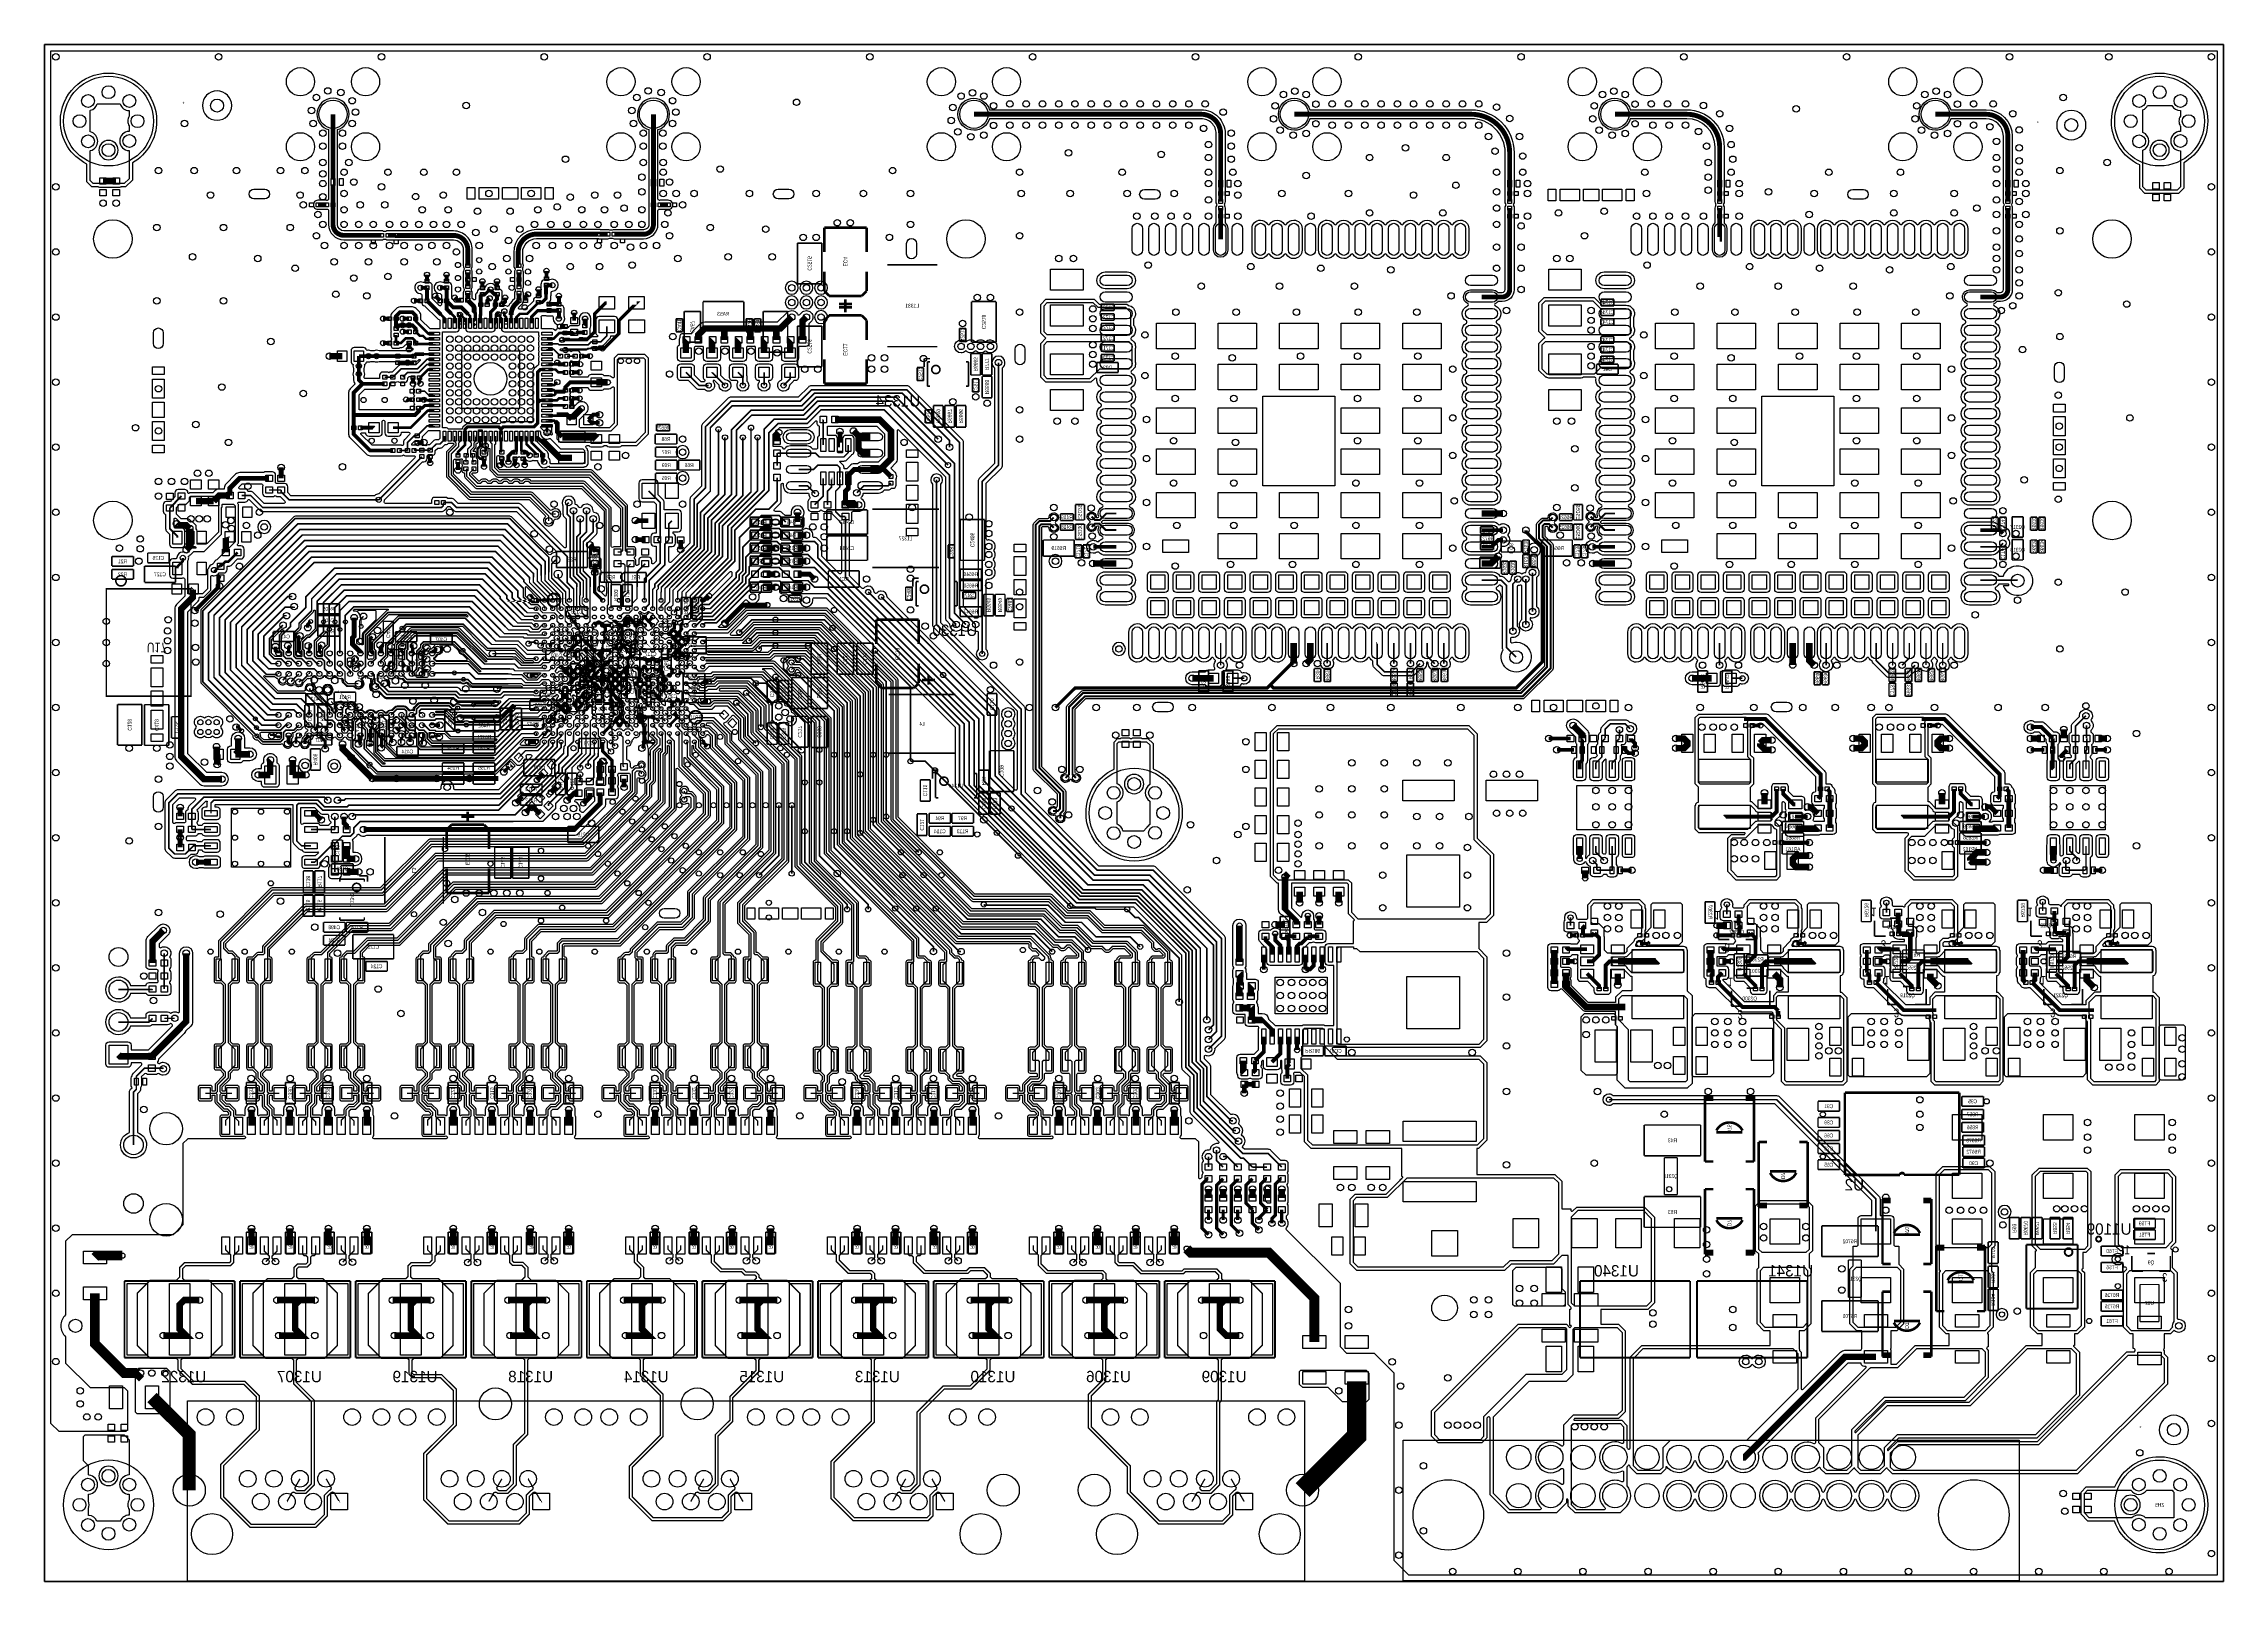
# Model space of a CAD drawing. Extents: x 208 to 378, y -7 to 113.
import ezdxf
from ezdxf.enums import TextEntityAlignment as Align

# ---------------------------------------------------------------- set-up
doc = ezdxf.new("R2010")
doc.units = 0
for name, color, linetype in [('BG_OUTLINE', 5, 'CONTINUOUS'), ('BG_SILKSCREEN_BOTTOM', 4, 'CONTINUOUS'), ('ET_TOP', 80, 'CONTINUOUS'), ('PG_SILKSCREEN_BOTTOM', 142, 'CONTINUOUS'), ('PIN_TOP', 141, 'CONTINUOUS'), ('RD_ASSEMBLY_BOTTOM', 212, 'CONTINUOUS'), ('RD_SILKSCREEN_BOTTOM', 33, 'CONTINUOUS'), ('VC_TOP', 43, 'CONTINUOUS')]:
    doc.layers.add(name, color=color, linetype=linetype)

msp = doc.modelspace()

# ---------------------------------------------------------------- linework, layer by layer
at = {"layer": 'BG_OUTLINE', "const_width": 0.127}
for points in [[(208.150206, 113.105184), (208.150206, -6.882892)], [(378.144278, 113.105184), (208.150206, 113.105184)], [(378.144278, -6.882892), (378.144278, 113.105184)], [(208.150206, -6.882892), (378.144278, -6.882892)]]:
    msp.add_lwpolyline(points, dxfattribs=at)
at = {"layer": 'BG_SILKSCREEN_BOTTOM'}
for points in [[(219.304616, -6.839966), (219.304616, 7.222236), (306.45989, 7.222236), (306.45989, -6.839966)], [(314.156598, -6.830568), (314.156598, 4.168648), (362.187236, 4.168648), (362.187236, -6.830568)]]:
    msp.add_lwpolyline(points, close=True, dxfattribs=at)
at = {"layer": 'ET_TOP'}
for points in [[(256.913634, 107.653328, 1), (254.408178, 107.653328, 0.333465), (255.31064, 106.450638), (255.31064, 99.06, -0.414214), (254.889, 98.63836), (252.603, 98.63836, 0.120053), (252.441964, 98.59899), (252.430788, 98.593402), (252.267212, 98.593402), (252.256036, 98.59899, 0.120053), (252.095, 98.63836), (251.542804, 98.63836), (251.53747, 98.63963, 0.055625), (251.460254, 98.648266), (246.537734, 98.648266, 0.41418), (244.759734, 96.870266), (244.759734, 95.834708, 0.225099), (244.888258, 95.56369, 0.110393), (244.864382, 95.50146, 0.131412), (244.817646, 95.326708), (244.817646, 94.186248, 0.131412), (244.864382, 94.011496, 0.14625), (244.901466, 93.932248, 0.14625), (244.864382, 93.853, 0.131412), (244.817646, 93.678248), (244.817646, 93.251782), (244.66804, 93.102176, 0.077252), (244.383306, 92.712794, -0.417764), (244.245384, 92.669614, 0.122823), (244.0305, 92.723208), (244.029738, 92.723208, 0.086553), (243.874798, 92.69603, -0.519399), (243.738908, 92.791534), (243.738908, 92.922598, 0.205852), (243.865908, 93.218), (243.865908, 93.7514, 0.414214), (243.6114, 94.005908), (243.424202, 94.005908), (243.406676, 94.023434, 0.386623), (242.951, 94.437708, 0.315919), (242.520724, 94.135702, 0.012491), (242.506754, 94.122748), (242.389914, 94.005908), (242.1636, 94.005908, 0.395274), (241.909854, 93.768164), (241.901472, 93.759528, 0.198913), (241.782092, 93.472), (241.782092, 93.267784, -0.667141), (241.608864, 93.195902), (241.52225, 93.282516), (241.52225, 93.702886, 0.131412), (241.475514, 93.877638, 0.14625), (241.43843, 93.956886, 0.14625), (241.475514, 94.036134, 0.131412), (241.52225, 94.210886), (241.52225, 94.703392), (241.522758, 94.706948, 0.035669), (241.526314, 94.756732), (241.526314, 95.326708, 0.131412), (241.479578, 95.50146, 0.14625), (241.442494, 95.580708, 0.14625), (241.479578, 95.659956, 0.131412), (241.526314, 95.834708), (241.526314, 97.081848, 0.414214), (240.061496, 98.546666), (235.639864, 98.546666), (235.636308, 98.547174, 0.036773), (235.585, 98.550984), (234.95, 98.550984, 0.120053), (234.788964, 98.511614), (234.777788, 98.506026), (234.614212, 98.506026), (234.603036, 98.511614, 0.120053), (234.442, 98.550984), (231.514142, 98.550984, -0.414065), (231.011984, 99.053142), (231.011984, 106.450638, 0.333465), (231.914446, 107.653328, 1), (229.40899, 107.653328, 0.333465), (230.311452, 106.450638), (230.311452, 102.377748, 0.008886), (230.311198, 102.365302, 0.008886), (230.311452, 102.352856), (230.311452, 101.03231, -0.451371), (230.197152, 100.931472, 0.031099), (230.153718, 100.934266), (229.489, 100.934266, 0.131412), (229.314248, 100.88753, 0.330592), (229.18547, 100.758752, 0.267442), (229.18547, 100.409248, 0.330592), (229.314248, 100.28047, 0.131412), (229.489, 100.233734), (230.153718, 100.233734, 0.031099), (230.197152, 100.236528, -0.451371), (230.311452, 100.13569), (230.311452, 99.053142, 0.414152), (231.514142, 97.850452), (234.442, 97.850452, 0.120053), (234.603036, 97.889822), (234.614212, 97.89541), (234.777788, 97.89541), (234.788964, 97.889822, 0.120053), (234.95, 97.850452), (235.534454, 97.850452), (235.53801, 97.849944, 0.036773), (235.589318, 97.846134), (240.061496, 97.846134, -0.414214), (240.825782, 97.081848), (240.825782, 95.834708, 0.131412), (240.872518, 95.659956, 0.14625), (240.909602, 95.580708, 0.14625), (240.872518, 95.50146, 0.131412), (240.825782, 95.326708), (240.825782, 94.806262), (240.825274, 94.802706, 0.035669), (240.821718, 94.752922), (240.821718, 94.210886, 0.131412), (240.868454, 94.036134, 0.14625), (240.905538, 93.956886, 0.14625), (240.868454, 93.877638, 0.131412), (240.821718, 93.702886), (240.821718, 93.132656, 0.023966), (240.823242, 93.099128, -0.468248), (240.713514, 92.98813, 0.021736), (240.678208, 92.989908), (240.198402, 92.989908), (239.928908, 93.259402), (239.928908, 94.2594, 0.414214), (239.6744, 94.513908), (239.223804, 94.513908, 0.119297), (239.014508, 94.564708), (239.014, 94.564708, 0.414214), (238.556292, 94.107, 0.414051), (239.013746, 93.649292, -0.413772), (239.115092, 93.547692), (239.115092, 92.794328, -0.667487), (238.941864, 92.722446), (238.404908, 93.259402), (238.404908, 94.2594, 0.414214), (238.1504, 94.513908), (237.699804, 94.513908, 0.119297), (237.490508, 94.564708), (237.49, 94.564708, 0.414214), (237.032292, 94.107, 0.414051), (237.489746, 93.649292, -0.413772), (237.591092, 93.547692), (237.591092, 92.9386, 0.376751), (237.81258, 92.686378), (237.829598, 92.684092), (238.789972, 91.723972, 0.119476), (238.953548, 91.62415), (238.965232, 91.62034), (238.993934, 91.591638), (238.993934, 90.89136), (238.228632, 90.89136), (237.515908, 91.604084), (237.515908, 91.948, 0.198913), (237.396528, 92.235528), (237.142528, 92.489528, 0.198913), (236.855, 92.608908), (235.8898, 92.608908, 0.198913), (235.602272, 92.489528), (235.297472, 92.184728, 0.198913), (235.178092, 91.8972), (235.178092, 90.7796, 0.103094), (235.199428, 90.678, 0.103094), (235.178092, 90.5764), (235.178092, 90.2716, 0.164892), (235.23067, 90.116914), (235.23067, 90.096086, 0.164892), (235.178092, 89.9414), (235.178092, 89.6366, 0.414214), (235.4326, 89.382092), (235.7374, 89.382092, 0.149839), (235.879894, 89.426034), (235.892848, 89.43467), (235.966, 89.43467, 0.198912), (236.216444, 89.538556), (236.493812, 89.81567), (236.702092, 89.81567), (236.702092, 89.6366, 0.291703), (236.849158, 89.405968, -0.546182), (236.872272, 89.23655, 0.020006), (236.848396, 89.214452), (236.813598, 89.179908), (234.270804, 89.179908, 0.119579), (234.061, 89.230708, 0.113291), (233.861356, 89.184988), (233.850942, 89.179908), (233.636058, 89.179908), (233.625644, 89.184988, 0.11301), (233.426508, 89.230708), (233.426, 89.230708, 0.049771), (233.335576, 89.221564, -0.382723), (233.277156, 89.256108, 0.327245), (233.034586, 89.433908), (232.323386, 89.433908, 0.413921), (232.069132, 89.179908), (232.069132, 88.3666, 0.314948), (232.236264, 88.127586, 0.064462), (232.221278, 88.011, 0.113291), (232.266998, 87.811356), (232.272332, 87.800942), (232.272332, 87.586058), (232.266998, 87.575644, 0.11301), (232.221278, 87.376508), (232.221278, 87.376, 0.119643), (232.272332, 87.166196), (232.272332, 86.903814, 0.171853), (232.36301, 86.647782), (232.391712, 86.612222), (231.995472, 86.215728, 0.198913), (231.876092, 85.9282), (231.876092, 82.677, 0.198913), (231.995472, 82.389472), (233.265472, 81.119472, 0.198913), (233.553, 81.000092), (235.9914, 81.000092, 0.17802), (236.1565, 81.060798, 0.17802), (236.3216, 81.000092), (236.975396, 81.000092, -0.667912), (237.047024, 80.82661), (234.236006, 78.015592), (234.215686, 78.015084, 0.19696), (233.897932, 77.875384), (227.373942, 77.875384), (227.130356, 78.11897), (227.130356, 78.576932, 0.413921), (226.876102, 78.83144), (226.368102, 78.83144, 0.060836), (226.306888, 78.82382, -0.54181), (226.182428, 78.939898, 0.042914), (226.185984, 78.983332), (226.185984, 79.491332, 0.413921), (225.93173, 79.74584), (225.42373, 79.74584, 0.182531), (225.255582, 79.68234), (223.382332, 79.68234, 0.198913), (223.06788, 79.551784), (222.307404, 78.791308, 0.198913), (222.176848, 78.476856), (222.176848, 78.3971), (221.794832, 78.3971, 0.198877), (221.435422, 78.248256), (221.29242, 78.105508), (219.47759, 78.105508), (219.43568, 78.063344, -0.669746), (219.348812, 78.099412), (219.348812, 78.105762, 0.414214), (219.094558, 78.360016), (218.586558, 78.360016, 0.414214), (218.332304, 78.105762), (218.332304, 77.810868), (218.13774, 77.616304, 0.084669), (218.073478, 77.525626), (218.069668, 77.518006), (217.973148, 77.421232), (217.678254, 77.421232, 0.414214), (217.424, 77.166978), (217.424, 76.658978, 0.292857), (217.572082, 76.427838), (217.6018, 76.414122), (217.6018, 75.310746, 0.198875), (217.698574, 75.077066), (217.905584, 74.870056), (217.905584, 74.098404, 0.413921), (218.159838, 73.844404), (218.859862, 73.844404, 0.413921), (219.114116, 74.098404), (219.114116, 75.099164, 0.413921), (218.859862, 75.353164), (218.35745, 75.353164), (218.262708, 75.447652), (218.262708, 76.033122, -0.667854), (218.43619, 76.10475), (218.985084, 75.555856), (219.620084, 75.555856), (219.72524, 75.450954), (219.72524, 73.904856), (219.894912, 73.904856, 0.053735), (219.940124, 73.874376), (219.966794, 73.859898), (219.966794, 73.778872), (219.620084, 73.778872), (219.229432, 73.38822), (219.195142, 73.410318, 0.143408), (218.948254, 73.482708), (218.948, 73.482708, 0.398589), (218.491054, 73.049638, -0.398453), (218.389708, 72.953372), (218.159838, 72.953372, 0.413921), (217.905584, 72.699372), (217.905584, 71.698612, 0.413921), (218.159838, 71.444612), (218.859862, 71.444612, 0.092748), (218.95181, 71.461884, -0.527181), (219.09024, 71.367142), (219.09024, 70.024244), (218.46159, 69.395594, 0.198912), (218.312492, 69.036184), (218.312492, 57.531, 0.198912), (218.46159, 57.17159), (220.240098, 55.392828, 0.198877), (220.599508, 55.243984), (221.996, 55.243984, 1), (221.996, 56.260492), (220.810074, 56.260492), (219.329508, 57.741566), (219.329508, 68.825618), (220.084904, 69.581268, 0.188024), (220.233494, 69.919342), (220.235272, 69.95922, 0.018922), (220.252798, 69.967856), (220.592904, 69.967856), (221.122748, 70.497954), (221.122748, 71.54418, -0.501006), (221.253304, 71.641462, 0.072031), (221.383098, 71.622666, 0.267152), (221.779084, 71.850504), (222.156528, 71.850504, 0.414214), (222.411036, 72.105012), (222.411036, 72.364092), (222.4278, 72.380856), (222.507302, 72.380856, 0.198912), (222.759016, 72.48525), (223.216724, 72.942704), (223.475804, 72.942704, 0.414214), (223.730312, 73.197212), (223.730312, 73.705212, 0.414214), (223.475804, 73.95972), (223.305878, 73.95972, -0.668456), (223.233996, 74.133202), (223.281748, 74.180954), (223.281748, 76.107798), (223.28378, 76.114656, 0.06891), (223.293432, 76.183744), (223.293432, 76.99756, 0.06891), (223.28378, 77.066648), (223.281748, 77.073506), (223.281748, 77.185774), (223.260666, 77.206856, -0.668456), (223.332548, 77.380338), (223.790256, 77.380338, 0.30548), (224.026222, 77.539342), (224.038922, 77.571092), (224.112582, 77.571092), (224.94621, 76.73721, 0.198912), (225.171, 76.643992), (239.141, 76.643992, 0.198912), (239.36579, 76.73721), (239.49279, 76.86421, 0.111892), (239.56772, 76.983082, 0.061337), (239.613694, 77.024992), (239.771428, 77.024992), (240.05921, 76.73721, 0.198912), (240.284, 76.643992), (244.978428, 76.643992), (248.012204, 73.610216, -0.616139), (247.955054, 73.438004, 0.152464), (247.647968, 73.289922, -0.403635), (247.506998, 73.292462), (244.574568, 76.224892, 0.198913), (244.457474, 76.273152), (227.726748, 76.273152, 0.198913), (227.609654, 76.224892), (220.398086, 69.013578, 0.198958), (220.349572, 68.896484), (220.349572, 63.335154, 0.198958), (220.398086, 63.21806), (224.419922, 59.196478), (224.416366, 59.171332, 0.035368), (224.413318, 59.12866), (224.413318, 59.128406, 0.414214), (224.716086, 58.825638, 0.031776), (224.75444, 58.828178), (224.779332, 58.831226), (225.0694, 58.540904, 0.198913), (225.186494, 58.492644), (226.56673, 58.492644, 0.106357), (226.634802, 58.507122, -0.471217), (226.775518, 58.438288, 0.347202), (227.121974, 58.16473, 0.414214), (227.478082, 58.520838), (227.478082, 58.521092, 0.081113), (227.45954, 58.634376), (227.457, 58.64225), (227.457, 58.922158, 0.193604), (227.555298, 59.166506, 0.118563), (227.51669, 59.327034), (227.511102, 59.337702), (227.511102, 59.400948), (227.602034, 59.400948, 0.198913), (227.719128, 59.449208), (227.897944, 59.628278), (227.925376, 59.622182, 0.055055), (228.002338, 59.613546, 0.275753), (228.31298, 59.798966, -0.5975), (228.491796, 59.798966, 0.146532), (228.635052, 59.655964, -0.596518), (228.635052, 59.476894, 0.275946), (228.449632, 59.166506), (228.449632, 59.159648), (228.45014, 59.138058), (228.306376, 58.99404, 0.199014), (228.23932, 58.832242), (228.23932, 58.768996), (228.223318, 58.75401, 0.205999), (228.112066, 58.495438, 1), (228.824282, 58.495438), (228.824282, 58.495692, 0.172212), (228.744526, 58.720228), (228.71557, 58.755788), (228.77399, 58.814208), (228.79558, 58.8137), (228.802438, 58.8137, 0.410398), (229.155244, 59.161934), (229.20579, 59.211972, 0.270647), (229.515162, 59.394598, -0.587831), (229.692454, 59.394598, 0.268928), (229.99954, 59.211972), (230.049578, 59.161934, 0.410398), (230.402384, 58.8137, 0.275753), (230.713026, 58.99912, -0.5975), (230.891842, 58.99912, 0.275753), (231.202484, 58.8137, 0.275946), (231.512872, 58.99912, -0.596518), (231.691942, 58.99912, 0.271661), (231.996996, 58.8137), (232.047034, 58.7629), (232.04678, 58.75909, 0.018431), (232.046272, 58.746898), (232.046272, 58.251598, 0.198958), (232.094786, 58.134504), (233.273346, 56.956198), (233.272076, 56.933338, 0.014663), (233.271568, 56.917082, 0.414214), (233.548936, 56.639714, 0.014663), (233.565192, 56.640222), (233.588052, 56.641492), (234.025186, 56.204104, 0.198913), (234.14228, 56.155844), (243.311934, 56.155844, 0.198913), (243.429028, 56.204104), (244.552216, 57.327546), (244.590062, 57.2897), (244.59184, 57.287668, 0.02654), (244.609874, 57.267602), (244.96903, 56.908446, 0.414302), (245.328694, 56.908446), (245.68785, 57.267602, 0.317346), (245.737888, 57.556654), (245.722394, 57.589166), (245.79834, 57.665112), (246.073168, 57.665112, -0.668188), (246.14505, 57.49163), (243.581428, 54.928008), (240.176304, 54.928008, -0.457333), (240.075974, 55.04434, 0.036105), (240.081308, 55.117492), (240.081308, 55.118, 1), (239.064292, 55.118), (239.064292, 55.117492, 0.036105), (239.069626, 55.04434, -0.457333), (238.969296, 54.928008), (218.567, 54.928008, 0.198912), (218.34221, 54.83479), (217.63101, 54.12359, 0.198912), (217.537792, 53.8988), (217.537792, 50.3682, 0.198912), (217.63101, 50.14341), (218.08821, 49.68621, 0.198912), (218.313, 49.592992), (219.1512, 49.592992, 0.198912), (219.37599, 49.68621), (219.600272, 49.910492), (219.9132, 49.910492, 0.414214), (220.167708, 50.165), (220.167708, 50.227992), (220.4339, 50.227992), (220.448124, 50.20056, 0.280531), (220.674184, 50.062892), (221.613984, 50.062892, 0.414214), (221.868492, 50.3174), (221.868492, 50.7746, 0.414214), (221.613984, 51.029108), (220.674184, 51.029108, 0.280531), (220.448124, 50.89144), (220.4339, 50.864008), (220.081602, 50.864008, 0.182379), (219.913454, 50.927508), (219.32773, 50.927508, -0.490099), (219.229432, 51.054508, 0.062933), (219.245434, 51.181, 0.019751), (219.24391, 51.221132, -0.437516), (219.345002, 51.33086), (219.905326, 51.33086, 0.282536), (220.132402, 51.470306), (220.146372, 51.497992), (220.4339, 51.497992), (220.448124, 51.47056, 0.280531), (220.674184, 51.332892), (221.613984, 51.332892, 0.414214), (221.868492, 51.5874), (221.868492, 52.0446, 0.414214), (221.613984, 52.299108), (220.674184, 52.299108, 0.280531), (220.448124, 52.16144), (220.4339, 52.134008), (220.159326, 52.134008), (220.14815, 52.169568, 0.123242), (220.083634, 52.274978, -0.419707), (220.083634, 52.420012, 0.20093), (220.15958, 52.601368), (220.15958, 53.109876, 0.177541), (220.099128, 53.274214, -0.390928), (220.104462, 53.411882), (220.730572, 54.037992), (220.840554, 54.037992), (220.840554, 53.98008), (220.838776, 53.973222, 0.070377), (220.826076, 53.885084), (220.826076, 53.569108), (220.674184, 53.569108, 0.414214), (220.419676, 53.3146), (220.419676, 52.8574, 0.414214), (220.674184, 52.602892), (221.613984, 52.602892, 0.414214), (221.868492, 52.8574), (221.868492, 53.3146, 0.414214), (221.613984, 53.569108), (221.462092, 53.569108), (221.462092, 53.753512), (221.492572, 53.783992), (227.520246, 53.783992), (227.520246, 53.731668, 0.008391), (227.519992, 53.721), (227.519992, 50.927, 0.198912), (227.61321, 50.70221), (227.99421, 50.32121, 0.198912), (228.219, 50.227992), (228.235764, 50.227992, 0.31262), (228.474016, 50.062892), (229.413816, 50.062892, 0.031532), (229.44582, 50.064924), (229.470458, 50.068226), (229.524052, 50.014632), (229.268528, 49.759108), (228.474016, 49.759108, 0.414214), (228.219508, 49.5046), (228.219508, 49.0474, 0.414214), (228.474016, 48.792892), (229.413816, 48.792892, 0.414214), (229.668324, 49.0474), (229.668324, 49.259744), (230.12781, 49.71923, -0.668012), (230.301292, 49.647602), (230.301292, 49.276, 0.20129), (230.377492, 49.09439, -0.419707), (230.377492, 48.949356, 0.201116), (230.301292, 48.768), (230.301292, 48.26, 0.414214), (230.5558, 48.005492), (231.0638, 48.005492, 0.414214), (231.318308, 48.26), (231.318308, 48.768, 0.110554), (231.293924, 48.876458, -0.550031), (231.385618, 49.021492), (232.41, 49.021492, 1), (232.41, 50.038508), (232.232708, 50.038508), (232.232708, 50.8, 0.13098), (232.198926, 50.926746, -0.37313), (232.22458, 51.057302, 0.030732), (232.25379, 51.08321), (232.50779, 51.33721, 0.066413), (232.558844, 51.404012, -0.471169), (232.713276, 51.430682, 0.179686), (233.045, 51.307492), (233.045508, 51.307492, 0.126835), (233.29138, 51.370992), (249.474228, 51.370992, 0.198913), (249.78868, 51.501548), (251.825252, 53.53812, 0.198913), (251.955808, 53.852572), (251.955808, 54.228492), (252.6792, 54.228492, 0.414214), (252.933708, 54.483), (252.933708, 54.991, 0.165815), (252.880622, 55.146448), (252.870208, 55.160164), (252.870208, 55.202836), (252.880622, 55.216552, 0.165815), (252.933708, 55.372), (252.933708, 55.88, 0.165815), (252.880622, 56.035448), (252.870208, 56.049164), (252.870208, 56.091836), (252.880622, 56.105552, 0.065259), (252.913896, 56.162702, -0.384907), (253.037086, 56.220868, 0.07386), (253.111, 56.209692), (253.619, 56.209692, 0.081724), (253.700534, 56.223154, -0.51277), (253.834392, 56.126888), (253.834392, 54.874922), (250.026678, 51.067208), (238.22787, 51.067208, 0.198958), (238.110776, 51.018694), (234.34929, 47.257208), (225.9076, 47.257208, 0.198958), (225.790506, 47.208694), (221.777306, 43.195494, 0.198958), (221.728792, 43.0784), (221.728792, 41.867836), (221.537022, 41.867836, 0.413726), (221.384368, 41.715436), (221.384368, 40.005, 0.413727), (221.537022, 39.852092), (221.91472, 39.852092), (222.097092, 39.66972), (222.097092, 35.26028), (221.91472, 35.077908), (221.537022, 35.077908, 0.413726), (221.384368, 34.925508), (221.384368, 33.215072, 0.413727), (221.537022, 33.062164), (221.846648, 33.062164), (222.097092, 32.81172), (222.097092, 32.59328), (221.510606, 32.006794, 0.198958), (221.462092, 31.8897), (221.462092, 31.41472), (221.45498, 31.407608), (221.244668, 31.407608), (221.244668, 31.692088, 0.414214), (221.092014, 31.844742), (220.291914, 31.844742, 0.414214), (220.13926, 31.692088), (220.13926, 30.791912, 0.414214), (220.291914, 30.639258), (221.092014, 30.639258, 0.414214), (221.244668, 30.791912), (221.244668, 31.076392), (221.449392, 31.076392), (221.449392, 30.566868, 0.198958), (221.497906, 30.449774), (222.067374, 29.880306, 0.198958), (222.184468, 29.831792), (222.372936, 29.831792), (222.51924, 29.685488), (222.51924, 29.586174), (222.462852, 29.53004), (221.999048, 29.53004, 0.414214), (221.84614, 29.377132), (221.84614, 28.026868, 0.414214), (221.999048, 27.87396), (223.598994, 27.87396, 0.126331), (223.672654, 27.89301, -0.363758), (223.80067, 27.86761, 0.015219), (223.81083, 27.855926, -0.650901), (223.735646, 27.686), (219.329, 27.686), (218.948, 27.305), (218.948, 20.955), (218.186, 20.193), (210.312, 20.193), (209.804, 19.685), (209.804, 13.933678, 0.447423), (209.804, 12.228322), (209.804, 10.16), (211.709, 8.255), (214.376, 8.255), (214.63, 8.001), (214.63, 4.953), (214.503508, 4.826508), (211.22259, 4.826508), (211.222336, 4.826), (209.296, 4.826), (208.661, 5.461), (208.661, 6.093206), (208.658206, 6.096), (208.658206, 112.597184), (377.636278, 112.597184), (377.636278, -6.374892), (314.579, -6.374892), (313.436, -5.231892), (313.436, 9.398), (311.912, 10.922), (309.753, 10.922), (309.245, 11.43), (309.245, 16.383), (305.040792, 20.587208, -0.408529), (305.039522, 20.729448, 0.193805), (305.181508, 21.082, 0.182531), (305.054508, 21.418296), (305.054508, 21.674582, 0.267688), (305.181508, 21.8948), (305.181508, 22.4028, 0.184264), (305.116738, 22.572218, -0.380593), (305.116738, 22.639782, 0.184264), (305.181508, 22.8092), (305.181508, 23.749, 0.15782), (305.084988, 24.046942), (305.075336, 24.07666), (305.093116, 24.115014, 0.218322), (305.181508, 24.3078), (305.181508, 24.8158, 0.184264), (305.116738, 24.985218, -0.380593), (305.116738, 25.052782, 0.184264), (305.181508, 25.2222), (305.181508, 25.7302, 0.414214), (304.927, 25.984708), (304.614072, 25.984708), (303.83099, 26.76779, 0.198912), (303.6062, 26.861008), (301.756572, 26.861008), (301.645574, 26.971752, -0.428183), (301.64913, 27.118818, 0.211593), (301.816008, 27.4955, 0.253948), (301.584614, 27.921712, -0.404052), (301.552864, 28.05938, 0.135977), (301.625508, 28.321, 0.266065), (301.374302, 28.759658, -0.375152), (301.331884, 28.886404, 0.099582), (301.371508, 29.083, 0.414214), (300.863, 29.591508, 0.065931), (300.730666, 29.573982), (300.702218, 29.566362), (299.149008, 31.119572), (299.149008, 33.274, 0.198912), (299.05579, 33.49879), (298.641008, 33.913572), (298.641008, 34.100262, -0.524315), (298.778422, 34.195258, 0.090484), (298.958, 34.162492, 0.414214), (299.466508, 34.671, 0.01637), (299.465492, 34.704274), (299.463968, 34.727388), (300.19879, 35.46221, 0.198912), (300.292008, 35.687), (300.292008, 43.307, 0.198912), (300.19879, 43.53179), (294.86479, 48.86579, 0.198912), (294.64, 48.959008), (290.411916, 48.959008), (284.671008, 54.699916), (284.671008, 61.214, 0.198912), (284.57779, 61.43879), (278.067008, 67.949572), (278.067008, 78.791562, 0.203215), (278.206708, 79.120492), (278.206708, 79.121, 1), (277.291292, 79.121), (277.291292, 79.120492, 0.203215), (277.430992, 78.791562), (277.430992, 67.818, 0.198912), (277.52421, 67.59321), (284.034992, 61.082428), (284.034992, 54.987698, -0.667461), (283.861764, 54.915816), (282.639008, 56.138572), (282.639008, 61.087, 0.198912), (282.54579, 61.31179), (273.888962, 69.968364), (273.888454, 69.988684, 0.406822), (273.431, 70.434708, 0.212685), (273.09064, 70.28307, -0.429671), (272.94332, 70.27926), (272.872962, 70.349364), (272.872454, 70.369684, 0.406822), (272.415, 70.815708, 0.212685), (272.07464, 70.66407, -0.429671), (271.92732, 70.66026), (270.955008, 71.632572), (270.955008, 75.748134), (270.986504, 75.761088, 0.305753), (271.145508, 75.9968), (271.145508, 76.5048, 0.037111), (271.142714, 76.542392, -0.457553), (271.243044, 76.658724), (271.653, 76.658724, 0.414214), (272.161508, 77.167232, 0.261297), (271.918176, 77.601064, -0.475645), (271.89684, 77.757274, 0.158421), (272.030444, 78.041754), (272.036032, 78.086204), (273.204686, 78.086204, 0.250353), (273.680174, 78.340204), (273.985736, 78.340204, 0.198912), (274.210526, 78.433422), (274.233386, 78.456536), (274.343114, 78.456536, 0.414214), (274.597368, 78.71079), (274.597368, 79.016098, 0.102589), (274.576286, 79.11719, 0.071042), (274.595336, 79.186532, 0.217331), (274.595336, 79.555848, 0.273034), (274.43684, 79.760064), (274.427188, 79.763874), (274.165568, 80.025494), (274.55241, 80.41259, 0.198912), (274.701508, 80.772), (274.701508, 82.931, 0.017126), (274.700238, 82.965798), (274.698714, 82.988912), (274.750784, 83.041236), (278.446992, 79.345028), (278.446992, 68.326, 0.198912), (278.54021, 68.10121), (278.767032, 67.874388), (278.765508, 67.851274, 0.01637), (278.764492, 67.818, 0.414214), (279.273, 67.309492), (279.273254, 67.309492, 0.189436), (279.619456, 67.445636), (279.654, 67.459352), (279.688544, 67.445636, 0.189566), (280.035, 67.309492, 0.189566), (280.381456, 67.445636), (280.416, 67.459352), (280.450544, 67.445636, 0.189566), (280.797, 67.309492, 0.036356), (280.87066, 67.314826, -0.457333), (280.986992, 67.214496), (280.986992, 65.861438, 0.203215), (280.847292, 65.532508), (280.847292, 65.532, 1), (281.762708, 65.532), (281.762708, 65.532508, 0.203215), (281.623008, 65.861438), (281.623008, 71.278496, -0.457333), (281.73934, 71.378826, 0.036105), (281.812492, 71.373492), (281.813, 71.373492, 0.414214), (282.321508, 71.882, 0.170129), (282.210256, 72.1995, 0.170129), (282.321508, 72.517), (282.321508, 72.517254, 0.189436), (282.185364, 72.863456), (282.171648, 72.898), (282.185364, 72.932544, 0.189436), (282.321508, 73.278746), (282.321508, 73.279, 0.170129), (282.210256, 73.5965, 0.170129), (282.321508, 73.914, 0.414214), (281.813, 74.422508), (281.812492, 74.422508, 0.036105), (281.73934, 74.417174, -0.457333), (281.623008, 74.517504), (281.623008, 78.862428), (282.79979, 80.03921, 0.198912), (282.893008, 80.264), (282.893008, 87.867998, 0.227542), (283.083508, 88.264746), (283.083508, 88.265, 1), (282.066492, 88.265), (282.066492, 88.264746, 0.227542), (282.256992, 87.867998), (282.256992, 80.395572), (281.08021, 79.21879, 0.198912), (280.986992, 78.994), (280.986992, 68.421504, -0.457333), (280.87066, 68.321174, 0.036356), (280.797, 68.326508, 0.01637), (280.763726, 68.325492), (280.740612, 68.323968), (279.845008, 69.219572), (279.845008, 82.042, 0.198912), (279.75179, 82.26679), (275.66239, 86.35619, 0.198912), (275.4376, 86.449408), (267.97, 86.449408, 0.198912), (267.74521, 86.35619), (266.961874, 85.5726), (261.7089, 85.5726, 0.198705), (261.484364, 85.479636), (259.49021, 83.485482, 0.198912), (259.396992, 83.260692), (259.396992, 78.617572), (258.60121, 77.82179, 0.198912), (258.507992, 77.597), (258.507992, 74.172572), (257.031236, 72.695816, -0.667461), (256.858008, 72.767698), (256.858008, 73.913492), (257.1242, 73.913492, 0.414214), (257.378708, 74.168), (257.378708, 74.676, 0.305753), (257.219704, 74.911712), (257.188208, 74.924666), (257.188208, 75.0697), (257.596132, 75.0697, 0.414214), (257.850386, 75.323954), (257.850386, 76.52385, 0.414214), (257.596132, 76.778104), (256.59588, 76.778104, 0.035064), (256.56032, 76.775818), (256.556764, 76.77531), (256.502408, 76.77531), (256.502408, 77.340714, 0.198912), (256.40919, 77.565504), (256.027174, 77.94752), (256.027174, 78.852268, 0.413921), (255.77292, 79.106776), (254.772668, 79.106776, 0.413921), (254.518414, 78.852268), (254.518414, 77.652372, 0.413921), (254.772668, 77.397864), (255.67767, 77.397864), (255.866392, 77.209142), (255.866392, 74.956924), (255.707388, 74.956924, 0.414214), (255.45288, 74.702416), (255.45288, 74.194416, 0.414214), (255.707388, 73.939908), (255.87198, 73.939908), (255.87198, 72.75576), (255.697736, 72.581516, -0.667461), (255.524508, 72.653398), (255.524508, 72.8218, 0.414214), (255.27, 73.076308), (254.762, 73.076308, 0.414214), (254.507492, 72.8218), (254.507492, 72.508872), (254.453136, 72.454516, -0.667461), (254.279908, 72.526398), (254.279908, 72.8218, 0.235366), (254.218948, 72.94372, -0.499445), (254.218948, 73.10628, 0.235366), (254.279908, 73.2282), (254.279908, 73.7362, 0.414214), (254.127, 73.889108), (253.644908, 73.889108), (253.644908, 77.044042, 0.198958), (253.596394, 77.161136), (250.909836, 79.847694, 0.198958), (250.792742, 79.896208), (243.67998, 79.896208), (243.446808, 80.12938), (243.446808, 80.915002, -0.595623), (243.604034, 80.999838, 0.145831), (243.6876, 80.974692), (243.941092, 80.974692), (243.941092, 80.518, 1), (244.754908, 80.518), (244.754908, 80.806798), (244.821202, 80.873092), (245.0084, 80.873092, 0.178419), (245.1735, 80.934052, 0.178419), (245.3386, 80.873092), (245.566184, 80.873092), (245.579646, 80.842866, 0.298255), (245.999, 80.568292, 0.14505), (246.248428, 80.642206, 0.107709), (246.354346, 80.619092), (246.606822, 80.619092), (246.613934, 80.576928, 0.135029), (246.70512, 80.381348, 0.327928), (247.142, 80.060292, 0.177136), (247.437148, 80.168242), (247.472708, 80.198214), (247.56237, 80.10906), (250.247912, 80.10906), (250.288806, 80.1497), (250.317, 80.1497, 0.414214), (250.571508, 80.404208), (250.571508, 81.267808, 0.139928), (250.533154, 81.402174), (250.52528, 81.414366), (250.52528, 81.506568), (250.417838, 81.614264, -0.667127), (250.489466, 81.787492), (250.608338, 81.787492, 0.215332), (250.799092, 81.701132), (251.612908, 81.701132, 0.215332), (251.803662, 81.787492), (252.005338, 81.787492, 0.215332), (252.196092, 81.701132), (253.009908, 81.701132, 0.215332), (253.200662, 81.787492), (254.35941, 81.787492), (255.270508, 82.69859), (255.270508, 88.62441), (254.99441, 88.900508), (252.87859, 88.900508), (252.602492, 88.62441), (252.602492, 87.181182, -0.647653), (252.433328, 87.10549, 0.183943), (252.095254, 87.234268), (251.815854, 87.234268, 0.235804), (251.6124, 87.335868), (250.7996, 87.335868, 0.31725), (250.559824, 87.166704), (250.547886, 87.132668), (249.28195, 87.132668, -0.515699), (249.185938, 87.267542, 0.083313), (249.199908, 87.3506), (249.199908, 87.6554, 0.178419), (249.138948, 87.8205, 0.178419), (249.199908, 87.9856), (249.199908, 88.2904, 0.058283), (249.192796, 88.349074, -0.669625), (249.268996, 88.404192, 0.139162), (249.4026, 88.366092), (249.7074, 88.366092, 0.414214), (249.961908, 88.6206), (249.961908, 88.9254, 0.414214), (249.7074, 89.179908), (249.4026, 89.179908, 0.178419), (249.2375, 89.118948, 0.178419), (249.0724, 89.179908), (248.454672, 89.179908), (248.389902, 89.244678, -0.667399), (248.425716, 89.331292), (250.5583, 89.331292, 0.198912), (250.78309, 89.42451), (250.848114, 89.489534), (250.8758, 89.483184, 0.058283), (250.934474, 89.476072), (251.239274, 89.476072, 0.218938), (251.432568, 89.564972), (251.55398, 89.564972, 0.198912), (251.77877, 89.65819), (252.24359, 90.12301, 0.163332), (252.33376, 90.304112), (252.339856, 90.348054), (252.618748, 90.348054, 0.413921), (252.873256, 90.602308), (252.873256, 91.60256, 0.413921), (252.618748, 91.856814), (251.418852, 91.856814, 0.413921), (251.164344, 91.60256), (251.164344, 90.602308, 0.265285), (251.289566, 90.38336, -0.796351), (251.259848, 90.288872, 0.020251), (251.239274, 90.289888), (250.934474, 90.289888, 0.225337), (250.73737, 90.196162, 0.063818), (250.660154, 90.172286), (250.639326, 90.167714, -0.041502), (250.630944, 90.168476), (250.612402, 90.145362, 0.046338), (250.56719, 90.10777), (250.426728, 89.967308), (248.428256, 89.967308, 0.030551), (248.397268, 89.990676, -0.472343), (248.382282, 90.146886), (248.462292, 90.226896), (248.464578, 90.226896), (248.496582, 90.208354, 0.130835), (248.623074, 90.174572), (248.927874, 90.174572, 0.031532), (248.959878, 90.176604), (248.962926, 90.177112), (249.061478, 90.177112), (249.074432, 90.168222, 0.150971), (249.217942, 90.123772), (249.725942, 90.123772, 0.222484), (249.921268, 90.215212), (250.122436, 90.215212), (250.125484, 90.214704, 0.031532), (250.157488, 90.212672), (250.462288, 90.212672, 0.102762), (250.563634, 90.233754), (250.583954, 90.238072, -0.040243), (250.592082, 90.23731), (250.609862, 90.259916, 0.242763), (250.716796, 90.46718), (250.716796, 90.51925), (250.718066, 90.525092, 0.059028), (250.729242, 90.61958, 0.059028), (250.718066, 90.714068), (250.716796, 90.71991), (250.716796, 90.77198, 0.103094), (250.69546, 90.87358, 0.049701), (250.710954, 90.921586, 0.130555), (250.769628, 91.142312), (250.769628, 91.586304), (250.771152, 91.591892, 0.055735), (250.782582, 91.692984), (250.782582, 91.694, 1), (249.867166, 91.694), (249.867166, 91.692984, 0.055735), (249.878596, 91.591892), (249.88012, 91.586304), (249.88012, 91.242134), (249.878342, 91.236038, 0.010248), (249.874278, 91.218258, -0.394514), (249.760994, 91.138248, 0.034571), (249.725942, 91.140788), (249.217942, 91.140788, 0.30086), (248.983754, 90.985848), (248.962926, 90.985848, 0.034571), (248.927874, 90.988388), (248.623074, 90.988388, 0.164317), (248.468896, 90.936064), (248.31548, 90.936064, 0.210204), (248.054114, 90.821002), (247.993154, 90.760042), (247.955562, 90.797634), (247.954038, 90.799412, 0.222921), (247.758458, 90.89136), (246.922798, 90.89136), (246.922798, 91.72702, 0.08546), (246.908066, 91.81211, -0.51737), (247.003824, 91.947492), (247.259348, 91.947492), (247.269, 91.943428, 0.103094), (247.3706, 91.922092), (247.740424, 91.922092, -0.482041), (247.83923, 91.797632, 0.057167), (247.827292, 91.694, 1), (248.742708, 91.694), (248.742708, 91.694508, 0.119297), (248.691908, 91.903804), (248.691908, 92.4814, 0.414214), (248.4374, 92.735908), (247.52935, 92.735908, -0.66792), (247.457468, 92.909136), (247.541796, 92.993464, 0.198956), (247.653556, 93.263212), (247.653556, 93.457268), (247.65635, 93.465396, 0.083841), (247.678956, 93.599), (247.678956, 93.7514, -0.412331), (247.779794, 93.853, 0.412421), (248.234708, 94.310708, 0.414214), (247.777, 94.768416), (247.776492, 94.768416, 0.119297), (247.567196, 94.717616), (247.162828, 94.717616, 0.414214), (246.90832, 94.463108), (246.90832, 94.4499), (246.903748, 94.43974, 0.109927), (246.86514, 94.267274), (246.86514, 93.599, 0.083841), (246.887746, 93.465396), (246.89054, 93.457268), (246.89054, 93.4212), (246.845836, 93.376496), (246.546624, 93.376496, 0.414214), (246.292116, 93.121988), (246.292116, 93.066362), (245.656862, 92.431108), (245.237, 92.431108, 0.002332), (245.233698, 92.430854, -0.670291), (245.160546, 92.604082, -0.001136), (245.16334, 92.606876), (245.364, 92.807536), (245.374414, 92.811346, 0.27203), (245.471442, 92.931996, 0.131412), (245.518178, 93.106748), (245.518178, 93.678248, 0.131412), (245.471442, 93.853, 0.14625), (245.434358, 93.932248, 0.14625), (245.471442, 94.011496, 0.131412), (245.518178, 94.186248), (245.518178, 95.326708, 0.131412), (245.471442, 95.50146, 0.14625), (245.434358, 95.580708, 0.14625), (245.471442, 95.659956, 0.267442), (245.471442, 96.00946, 0.052449), (245.463568, 96.040448), (245.460266, 96.049084), (245.460266, 96.870266, -0.414158), (246.537734, 97.947734), (251.377196, 97.947734), (251.38253, 97.946464, 0.055625), (251.459746, 97.937828), (252.095, 97.937828, 0.120053), (252.256036, 97.977198), (252.267212, 97.982786), (252.430788, 97.982786), (252.441964, 97.977198, 0.120053), (252.603, 97.937828), (254.889, 97.937828, 0.414214), (256.011172, 99.06), (256.011172, 100.13569, -0.451371), (256.125472, 100.236528, 0.031099), (256.168906, 100.233734), (256.803906, 100.233734, 0.131412), (256.978658, 100.28047, 0.330592), (257.107436, 100.409248, 0.267442), (257.107436, 100.758752, 0.330592), (256.978658, 100.88753, 0.131412), (256.803906, 100.934266), (256.168906, 100.934266, 0.031099), (256.125472, 100.931472, -0.451371), (256.011172, 101.03231), (256.011172, 106.450638, 0.333465)], [(213.995508, 101.94036), (212.470492, 101.94036, -0.130327), (212.344508, 101.973888), (212.332824, 101.980492), (211.85759, 101.980492), (211.454492, 102.38359), (211.454492, 103.764842, -0.282754), (209.395568, 107.114594, -1), (216.904316, 107.114594, -0.269236), (215.011508, 103.85425), (215.011508, 102.51059), (214.48141, 101.980492), (214.133176, 101.980492), (214.121492, 101.973888, -0.130327)], [(369.400328, 107.114086, -1), (376.909076, 107.114086, -0.267973), (375.031508, 103.862378), (375.031508, 101.87559), (374.62841, 101.472492), (372.00459, 101.472492), (371.601492, 101.87559), (371.601492, 103.696008, -0.294132)], [(222.758762, 108.331, 1), (220.471238, 108.331, 1)], [(300.256956, 100.838, -0.131412), (300.21022, 100.663248, -0.14625), (300.173136, 100.584, -0.14625), (300.21022, 100.504752, -0.131412), (300.256956, 100.33), (300.256956, 99.166426, -0.224947), (300.459648, 98.73869), (300.459648, 97.038922, -1), (299.353732, 97.038922), (299.353732, 98.73869, -0.224947), (299.556424, 99.166426), (299.556424, 100.33, -0.131412), (299.60316, 100.504752, -0.14625), (299.640244, 100.584, -0.14625), (299.60316, 100.663248, -0.131412), (299.556424, 100.838), (299.556424, 106.134408, 0.414243), (298.38777, 107.303062), (281.863292, 107.303062, -0.333465), (280.660602, 106.4006, -1), (280.660602, 108.906056, -0.333465), (281.863292, 108.003594), (298.38777, 108.003594, -0.414232), (300.256956, 106.134408)], [(322.803266, 100.838, -0.131412), (322.75653, 100.663248, -0.14625), (322.719446, 100.584, -0.14625), (322.75653, 100.504752, -0.131412), (322.803266, 100.33), (322.803266, 93.964252, -0.414128), (321.877436, 93.038422), (321.534282, 93.038422, -0.114166), (321.336924, 92.886276, 0.663829), (321.342766, 92.699078, -0.309805), (321.761104, 92.088716, -0.264705), (321.44081, 91.526106, 0.569366), (321.44081, 91.351354, -0.5693), (321.44081, 90.226134, 0.569366), (321.44081, 90.051382, -0.5693), (321.44081, 88.926162, 0.569366), (321.44081, 88.75141, -0.5693), (321.44081, 87.62619, 0.569366), (321.44081, 87.451438, -0.5693), (321.44081, 86.326218, 0.569366), (321.44081, 86.151466, -0.5693), (321.44081, 85.026246, 0.569366), (321.44081, 84.851494, -0.264705), (321.761104, 84.288884, -0.264784), (321.440556, 83.72602, 0.568718), (321.440556, 83.551522, -0.264784), (321.761104, 82.988658, -0.264705), (321.44081, 82.426048, 0.569366), (321.44081, 82.251296, -0.5693), (321.44081, 81.126076, 0.569366), (321.44081, 80.951324, -0.5693), (321.44081, 79.826104, 0.569366), (321.44081, 79.651352, -0.5693), (321.44081, 78.526132, 0.569366), (321.44081, 78.35138, -0.264705), (321.761104, 77.78877, -0.414214), (321.106546, 77.134212), (319.406778, 77.134212, -0.414214), (318.75222, 77.78877, -0.264705), (319.072514, 78.35138, 0.569366), (319.072514, 78.526132, -0.5693), (319.072514, 79.651352, 0.569366), (319.072514, 79.826104, -0.5693), (319.072514, 80.951324, 0.569366), (319.072514, 81.126076, -0.5693), (319.072514, 82.251296, 0.569366), (319.072514, 82.426048, -0.264705), (318.75222, 82.988658, -0.264784), (319.072768, 83.551522, 0.568718), (319.072768, 83.72602, -0.264784), (318.75222, 84.288884, -0.264705), (319.072514, 84.851494, 0.569366), (319.072514, 85.026246, -0.5693), (319.072514, 86.151466, 0.569366), (319.072514, 86.326218, -0.5693), (319.072514, 87.451438, 0.569366), (319.072514, 87.62619, -0.5693), (319.072514, 88.75141, 0.569366), (319.072514, 88.926162, -0.5693), (319.072514, 90.051382, 0.569366), (319.072514, 90.226134, -0.5693), (319.072514, 91.351354, 0.569366), (319.072514, 91.526106, -0.264705), (318.75222, 92.088716, -0.309805), (319.170558, 92.699078, 0.663829), (319.1764, 92.886276, -0.293209), (318.85382, 93.388688, -0.414079), (319.406778, 93.941392), (321.1068, 93.941392, -0.224719), (321.534282, 93.738954), (321.877436, 93.738954, 0.413862), (322.102734, 93.964252), (322.102734, 100.33, -0.131412), (322.14947, 100.504752, -0.14625), (322.186554, 100.584, -0.14625), (322.14947, 100.663248, -0.131412), (322.102734, 100.838), (322.102734, 104.65308, 0.414225), (319.452752, 107.303062), (306.864004, 107.303062, -0.333465), (305.661314, 106.4006, -1), (305.661314, 108.906056, -0.333465), (306.864004, 108.003594), (319.452752, 108.003594, -0.414222), (322.803266, 104.65308)], [(338.279232, 97.038922), (338.279232, 98.738944, -0.227208), (338.485734, 99.169728), (338.485734, 100.33, -0.131412), (338.53247, 100.504752, -0.14625), (338.569554, 100.584, -0.14625), (338.53247, 100.663248, -0.131412), (338.485734, 100.838), (338.485734, 105.086912, 0.414167), (336.269584, 107.303062), (331.863446, 107.303062, -0.333465), (330.660756, 106.4006, -1), (330.660756, 108.906056, -0.333465), (331.863446, 108.003594), (336.269584, 108.003594, -0.414178), (339.186266, 105.086912), (339.186266, 100.838, -0.131412), (339.13953, 100.663248, -0.14625), (339.102446, 100.584, -0.14625), (339.13953, 100.504752, -0.131412), (339.186266, 100.33), (339.186266, 99.163124, -0.222112), (339.38464, 98.739198), (339.38464, 97.038922, -1)], [(358.332024, 93.941392), (360.032046, 93.941392, -0.224719), (360.459528, 93.738954), (360.739436, 93.738954, 0.413862), (360.964734, 93.964252), (360.964734, 100.33, -0.131412), (361.01147, 100.504752, -0.14625), (361.048554, 100.584, -0.14625), (361.01147, 100.663248, -0.131412), (360.964734, 100.838), (360.964734, 105.954068, 0.414169), (359.61574, 107.303062), (356.86365, 107.303062, -0.333465), (355.66096, 106.4006, -1), (355.66096, 108.906056, -0.325331), (356.852982, 108.038646), (356.864412, 108.003594), (359.61574, 108.003594, -0.414185), (361.665266, 105.954068), (361.665266, 100.838, -0.131412), (361.61853, 100.663248, -0.14625), (361.581446, 100.584, -0.14625), (361.61853, 100.504752, -0.131412), (361.665266, 100.33), (361.665266, 93.964252, -0.414128), (360.739436, 93.038422), (360.459528, 93.038422, -0.114166), (360.26217, 92.886276, 0.663829), (360.268012, 92.699078, -0.30965), (360.686096, 92.088716, -0.264523), (360.366056, 91.526106, 0.569366), (360.366056, 91.351354, -0.568849), (360.366056, 90.226134, 0.569366), (360.366056, 90.051382, -0.568849), (360.366056, 88.926162, 0.569366), (360.366056, 88.75141, -0.568849), (360.366056, 87.62619, 0.569366), (360.366056, 87.451438, -0.568849), (360.366056, 86.326218, 0.569366), (360.366056, 86.151466, -0.568849), (360.366056, 85.026246, 0.569366), (360.366056, 84.851494, -0.264523), (360.686096, 84.288884), (360.686096, 84.28863, -0.264643), (360.365802, 83.72602, 0.568718), (360.365802, 83.551522, -0.264643), (360.686096, 82.988912), (360.686096, 82.988658, -0.264523), (360.366056, 82.426048, 0.569366), (360.366056, 82.251296, -0.568849), (360.366056, 81.126076, 0.569366), (360.366056, 80.951324, -0.568849), (360.366056, 79.826104, 0.569366), (360.366056, 79.651352, -0.568849), (360.366056, 78.526132, 0.569366), (360.366056, 78.35138, -0.264523), (360.686096, 77.78877), (360.686096, 77.788262, -0.4141), (360.031792, 77.134212), (358.332024, 77.134212, -0.4141), (357.67772, 77.78877, -0.264523), (357.99776, 78.35138, 0.569366), (357.99776, 78.526132, -0.568849), (357.99776, 79.651352, 0.569366), (357.99776, 79.826104, -0.568849), (357.99776, 80.951324, 0.569366), (357.99776, 81.126076, -0.568849), (357.99776, 82.251296, 0.569366), (357.99776, 82.426048, -0.264523), (357.67772, 82.988658), (357.67772, 82.988912, -0.264643), (357.998014, 83.551522, 0.568718), (357.998014, 83.72602, -0.264643), (357.67772, 84.28863), (357.67772, 84.288884, -0.264523), (357.99776, 84.851494, 0.569366), (357.99776, 85.026246, -0.568849), (357.99776, 86.151466, 0.569366), (357.99776, 86.326218, -0.568849), (357.99776, 87.451438, 0.569366), (357.99776, 87.62619, -0.568849), (357.99776, 88.75141, 0.569366), (357.99776, 88.926162, -0.568849), (357.99776, 90.051382, 0.569366), (357.99776, 90.226134, -0.568849), (357.99776, 91.351354, 0.569366), (357.99776, 91.526106, -0.264523), (357.67772, 92.088716, -0.30965), (358.095804, 92.699078, 0.663829), (358.101646, 92.886276, -0.293202), (357.77932, 93.388688, -0.414214)], [(212.2678, 108.458), (214.057484, 108.458, 0.318805), (214.757, 107.935268), (214.757, 107.491276, 0.131465), (214.656162, 107.114594, 0.127166), (214.75065, 106.749088), (214.757, 106.737658), (214.757, 106.31932, 0.975749), (214.757, 104.811068), (214.757, 102.616), (214.376, 102.235), (211.963, 102.235), (211.709, 102.489), (211.709, 104.801416), (211.746592, 104.811576, 0.765609), (211.746592, 106.268012), (211.709, 106.278172), (211.709, 107.951016), (211.746592, 107.961176, 0.254024)], [(367.411762, 106.807, 1), (365.124238, 106.807, 1)], [(372.218712, 108.331), (374.116092, 108.331, 0.274669), (374.777, 107.934506), (374.777, 107.516168, 0.141458), (374.660922, 107.114086, 0.136719), (374.769634, 106.723942), (374.777, 106.71175), (374.777, 106.319066, 0.995623), (374.777, 104.810306), (374.777, 101.981), (374.523, 101.727), (372.11, 101.727), (371.856, 101.981), (371.856, 104.847898, 0.655033), (371.856, 106.230674), (371.856, 107.997498, 0.167893)], [(213.904322, 104.853994, 1), (212.395562, 104.853994, 1)], [(373.909082, 104.853486, 1), (372.400322, 104.853486, 1)], [(306.261008, 98.73869), (306.261008, 97.038414, -0.4141), (305.606704, 96.384364, -0.264705), (305.044094, 96.704658, 0.569366), (304.869342, 96.704658, -0.5693), (303.744122, 96.704658, 0.569366), (303.56937, 96.704658, -0.264705), (303.00676, 96.384364, -0.4141), (302.352456, 97.038922), (302.352456, 98.739198, -0.4141), (303.00676, 99.393248, -0.264705), (303.56937, 99.072954, 0.569366), (303.744122, 99.072954, -0.5693), (304.869342, 99.072954, 0.569366), (305.044094, 99.072954, -0.264705), (305.606704, 99.393248, -0.4141)], [(307.552344, 97.038922), (307.552344, 98.739198, -0.4141), (308.206648, 99.393248, -0.264784), (308.769512, 99.0727, 0.568718), (308.94401, 99.0727, -0.264784), (309.506874, 99.393248, -0.264705), (310.069484, 99.072954, 0.569366), (310.244236, 99.072954, -0.5693), (311.369456, 99.072954, 0.569366), (311.544208, 99.072954, -0.5693), (312.669428, 99.072954, 0.569366), (312.84418, 99.072954, -0.5693), (313.9694, 99.072954, 0.569366), (314.144152, 99.072954, -0.5693), (315.269372, 99.072954, 0.569366), (315.444124, 99.072954, -0.5693), (316.569344, 99.072954, 0.569366), (316.744096, 99.072954, -0.5693), (317.869316, 99.072954, 0.569366), (318.044068, 99.072954, -0.264705), (318.606678, 99.393248, -0.414214), (319.261236, 98.73869), (319.261236, 97.038922, -0.414214), (318.606678, 96.384364, -0.264705), (318.044068, 96.704658, 0.569366), (317.869316, 96.704658, -0.5693), (316.744096, 96.704658, 0.569366), (316.569344, 96.704658, -0.5693), (315.444124, 96.704658, 0.569366), (315.269372, 96.704658, -0.5693), (314.144152, 96.704658, 0.569366), (313.9694, 96.704658, -0.5693), (312.84418, 96.704658, 0.569366), (312.669428, 96.704658, -0.5693), (311.544208, 96.704658, 0.569366), (311.369456, 96.704658, -0.5693), (310.244236, 96.704658, 0.569366), (310.069484, 96.704658, -0.264705), (309.506874, 96.384364, -0.264784), (308.94401, 96.704912, 0.568718), (308.769512, 96.704912, -0.264784), (308.206648, 96.384364, -0.4141)], [(342.494616, 99.072954, 0.569366), (342.669368, 99.072954, -0.5693), (343.794588, 99.072954, 0.569366), (343.96934, 99.072954, -0.264705), (344.53195, 99.393248, -0.414214), (345.186508, 98.73869), (345.186508, 97.038922, -0.414214), (344.53195, 96.384364, -0.264705), (343.96934, 96.704658, 0.569366), (343.794588, 96.704658, -0.5693), (342.669368, 96.704658, 0.569366), (342.494616, 96.704658, -0.264705), (341.932006, 96.384364, -0.414214), (341.277448, 97.038922), (341.277448, 98.73869, -0.414214), (341.932006, 99.393248, -0.264705)], [(358.186228, 98.73869), (358.186228, 97.038414, -0.4141), (357.531924, 96.384364, -0.264705), (356.969314, 96.704658, 0.569366), (356.794562, 96.704658, -0.5693), (355.669342, 96.704658, 0.569366), (355.49459, 96.704658, -0.5693), (354.36937, 96.704658, 0.569366), (354.194618, 96.704658, -0.5693), (353.069398, 96.704658, 0.569366), (352.894646, 96.704658, -0.5693), (351.769426, 96.704658, 0.569366), (351.594674, 96.704658, -0.5693), (350.469454, 96.704658, 0.569366), (350.294702, 96.704658, -0.5693), (349.169482, 96.704658, 0.569366), (348.99473, 96.704658, -0.264705), (348.43212, 96.384364, -0.264784), (347.869256, 96.704912, 0.568718), (347.694758, 96.704912, -0.264784), (347.131894, 96.384364, -0.414214), (346.477336, 97.038922), (346.477336, 98.73869, -0.414214), (347.131894, 99.393248, -0.264784), (347.694758, 99.0727, 0.568718), (347.869256, 99.0727, -0.264784), (348.43212, 99.393248, -0.264705), (348.99473, 99.072954, 0.569366), (349.169482, 99.072954, -0.5693), (350.294702, 99.072954, 0.569366), (350.469454, 99.072954, -0.5693), (351.594674, 99.072954, 0.569366), (351.769426, 99.072954, -0.5693), (352.894646, 99.072954, 0.569366), (353.069398, 99.072954, -0.5693), (354.194618, 99.072954, 0.569366), (354.36937, 99.072954, -0.5693), (355.49459, 99.072954, 0.569366), (355.669342, 99.072954, -0.5693), (356.794562, 99.072954, 0.569366), (356.969314, 99.072954, -0.264705), (357.531924, 99.393248, -0.4141)], [(290.906962, 95.342964), (292.60673, 95.342964, -1), (292.60673, 94.034356), (290.906962, 94.034356, -1)], [(329.832208, 95.342964), (331.531976, 95.342964, -1), (331.531976, 94.034356), (329.832208, 94.034356, -1)], [(266.954508, 94.107, 1), (265.937492, 94.107, 1)], [(268.097508, 94.107, 1), (267.080492, 94.107, 1)], [(269.240508, 94.107, 1), (268.223492, 94.107, 1)], [(240.509806, 92.176092), (240.923064, 91.763088, 0.055835), (240.99393, 91.7067), (240.99393, 90.92692, 0.414214), (241.248438, 90.672412), (242.268248, 90.672412, 0.090553), (242.358164, 90.688922, 0.090795), (242.448334, 90.672412), (243.068348, 90.672412, 0.414214), (243.322856, 90.92692), (243.322856, 91.214448), (243.324888, 91.221306, 0.070285), (243.33962, 91.32697), (243.33962, 92.051378), (243.433346, 92.145104, -0.548231), (243.600732, 92.108274, 0.074667), (243.665756, 91.988894), (243.67617, 91.975178), (243.67617, 91.954604, 0.006631), (243.675916, 91.945206, 0.198989), (243.779802, 91.694508), (243.793772, 91.680538), (243.793772, 90.92692, 0.414214), (244.04828, 90.672412), (245.068344, 90.672412, 0.090553), (245.15826, 90.688922, 0.090795), (245.24843, 90.672412), (246.704104, 90.672412), (246.704104, 90.416888, 0.090553), (246.72036, 90.326972, 0.090788), (246.704104, 90.236802), (246.704104, 90.016838, 0.090553), (246.72036, 89.926922, 0.090553), (246.704104, 89.837006), (246.704104, 89.617042, 0.090788), (246.72036, 89.526872, 0.090553), (246.704104, 89.436956), (246.704104, 89.216992, 0.090553), (246.72036, 89.127076, 0.090788), (246.704104, 89.036906), (246.704104, 88.816942, 0.090788), (246.72036, 88.726772, 0.090553), (246.704104, 88.636856), (246.704104, 88.416892, 0.090553), (246.72036, 88.326976, 0.090788), (246.704104, 88.236806), (246.704104, 88.087708), (246.674132, 88.074246, 0.090369), (246.56161, 87.996522), (246.364252, 87.799164, 0.198956), (246.252492, 87.529416), (246.252492, 83.697572), (246.190262, 83.635088), (243.958364, 83.635088, 0.198545), (243.689124, 83.523582), (243.642388, 83.476846), (243.617242, 83.480402, 0.034233), (243.586, 83.482688), (241.15395, 83.482688, 0.198913), (240.992152, 83.415378), (240.796572, 83.219798, 0.131485), (240.737136, 83.117436), (240.72723, 83.079844), (239.671606, 83.079844, 0.236068), (239.468406, 83.181444), (239.212628, 83.181444), (239.212628, 83.436968, 0.090553), (239.196372, 83.526884, 0.090788), (239.212628, 83.617054), (239.212628, 83.837018, 0.090553), (239.196372, 83.926934, 0.090553), (239.212628, 84.01685), (239.212628, 84.236814, 0.090788), (239.196372, 84.326984, 0.090553), (239.212628, 84.4169), (239.212628, 84.636864, 0.090553), (239.196372, 84.72678, 0.090788), (239.212628, 84.81695), (239.212628, 85.036914, 0.090788), (239.196372, 85.127084, 0.090553), (239.212628, 85.217), (239.212628, 85.436964, 0.090553), (239.196372, 85.52688, 0.090788), (239.212628, 85.61705), (239.212628, 85.837014, 0.090553), (239.196372, 85.92693, 0.090553), (239.212628, 86.016846), (239.212628, 86.23681, 0.090788), (239.196372, 86.32698, 0.090553), (239.212628, 86.416896), (239.212628, 86.63686, 0.090553), (239.196372, 86.726776, 0.090788), (239.212628, 86.816946), (239.212628, 87.03691, 0.090788), (239.196372, 87.12708, 0.090553), (239.212628, 87.216996), (239.212628, 87.43696, 0.090553), (239.196372, 87.526876, 0.090788), (239.212628, 87.617046), (239.212628, 87.83701, 0.090553), (239.196372, 87.926926, 0.090553), (239.212628, 88.016842), (239.212628, 88.236806, 0.090788), (239.196372, 88.326976, 0.090553), (239.212628, 88.416892), (239.212628, 88.636856, 0.090553), (239.196372, 88.726772, 0.090788), (239.212628, 88.816942), (239.212628, 89.036906, 0.090788), (239.196372, 89.127076, 0.090553), (239.212628, 89.216992), (239.212628, 89.436956, 0.090553), (239.196372, 89.526872, 0.090788), (239.212628, 89.617042), (239.212628, 89.837006, 0.090553), (239.196372, 89.926922, 0.090553), (239.212628, 90.016838), (239.212628, 90.236802, 0.090788), (239.196372, 90.326972, 0.090553), (239.212628, 90.416888), (239.212628, 90.672412), (240.268252, 90.672412, 0.414214), (240.52276, 90.92692), (240.52276, 91.72702, 0.059256), (240.515648, 91.78671), (240.514124, 91.792552), (240.514124, 91.819984, 0.198727), (240.409984, 92.071444), (240.39195, 92.089478, -0.667128), (240.427764, 92.176092)], [(267.792708, 89.789, -0.414214), (267.5382, 89.534492), (267.074396, 89.534492, 0.42849), (266.97305, 89.427812, -0.012491), (266.973304, 89.415112), (266.973304, 88.614504, -0.413921), (266.71905, 88.360504), (265.91895, 88.360504, -0.413921), (265.664696, 88.615012), (265.664696, 89.415112, -0.015734), (265.66495, 89.431114, 0.481629), (265.547348, 89.537794, -0.040113), (265.506708, 89.534492), (265.042396, 89.534492, 0.42849), (264.94105, 89.427812, -0.012491), (264.941304, 89.415112), (264.941304, 88.614504, -0.413921), (264.68705, 88.360504), (263.88695, 88.360504, -0.413921), (263.632696, 88.615012), (263.632696, 89.415112, -0.015734), (263.63295, 89.431114, 0.481629), (263.515348, 89.537794, -0.040113), (263.474708, 89.534492), (263.010396, 89.534492, 0.42849), (262.90905, 89.427812, -0.012491), (262.909304, 89.415112), (262.909304, 88.614504, -0.413921), (262.65505, 88.360504), (261.85495, 88.360504, -0.413921), (261.600696, 88.615012), (261.600696, 89.415112, -0.015734), (261.60095, 89.431114, 0.481629), (261.483348, 89.537794, -0.040113), (261.442708, 89.534492), (260.978396, 89.534492, 0.42849), (260.87705, 89.427812, -0.012491), (260.877304, 89.415112), (260.877304, 88.614504, -0.413921), (260.62305, 88.360504), (259.82295, 88.360504, -0.413921), (259.568696, 88.615012), (259.568696, 89.415112, -0.015734), (259.56895, 89.431114, 0.481629), (259.451348, 89.537794, -0.040113), (259.410708, 89.534492), (258.946396, 89.534492, 0.42849), (258.84505, 89.427812, -0.012491), (258.845304, 89.415112), (258.845304, 88.614504, -0.413921), (258.59105, 88.360504), (257.79095, 88.360504, -0.413921), (257.536696, 88.615012), (257.536696, 89.415366, -0.261122), (257.658362, 89.632282), (257.682492, 89.647014), (257.682492, 89.9922, -0.107722), (257.72872, 90.203782), (257.733292, 90.213688), (257.733292, 90.297, -0.414214), (257.9878, 90.551508), (258.662678, 90.551508), (258.674362, 90.586052, -0.115749), (258.79679, 90.78341), (259.30479, 91.29141, -0.198912), (259.6642, 91.440508), (265.346434, 91.440508), (266.08659, 92.18041, -0.198912), (266.446, 92.329508, -0.286617), (266.902692, 92.044012, 0.515137), (267.066014, 92.016834), (267.22959, 92.18041, -0.198912), (267.589, 92.329508, -0.414214), (268.097508, 91.821, -0.198912), (267.94841, 91.46159), (267.792708, 91.305634)], [(266.954508, 92.964, 1), (265.937492, 92.964, 1)], [(268.097508, 92.964, 1), (267.080492, 92.964, 1)], [(269.240508, 92.964, 1), (268.223492, 92.964, 1)], [(269.240508, 91.821, 1), (268.223492, 91.821, 1)], [(290.200842, 76.16698), (290.290758, 76.16698, 0.518481), (290.386516, 76.302616, -0.086099), (290.354004, 76.488798, -0.293209), (290.676584, 76.99121, 0.663829), (290.670742, 77.178408, -0.309805), (290.252404, 77.78877, -0.264705), (290.572698, 78.35138, 0.569366), (290.572698, 78.526132, -0.5693), (290.572698, 79.651352, 0.569366), (290.572698, 79.826104, -0.5693), (290.572698, 80.951324, 0.569366), (290.572698, 81.126076, -0.5693), (290.572698, 82.251296, 0.569366), (290.572698, 82.426048, -0.264705), (290.252404, 82.988658, -0.264784), (290.572952, 83.551522, 0.568718), (290.572952, 83.72602, -0.264784), (290.252404, 84.288884, -0.264705), (290.572698, 84.851494, 0.569366), (290.572698, 85.026246, -0.5693), (290.572698, 86.151466, 0.569366), (290.572698, 86.326218, -0.264705), (290.252404, 86.888828, -0.023135), (290.255452, 86.94928, 0.703488), (290.082224, 87.03056), (289.79241, 86.740492), (286.27959, 86.740492), (285.876492, 87.14359), (285.876492, 89.76741), (286.279336, 90.17), (285.876492, 90.57259), (285.876492, 92.81541), (286.27959, 93.218508), (290.04641, 93.218508), (290.42741, 92.837508), (292.58641, 92.837508), (292.685216, 92.738702), (292.701726, 92.736162, -0.37225), (293.261288, 92.088716, -0.171193), (293.116508, 91.678252), (293.116508, 91.199208, -0.171193), (293.261288, 90.788744, -0.258857), (292.953186, 90.2335, 0.482284), (292.935152, 90.075512), (292.995604, 90.01506), (292.998398, 90.013028, -0.072004), (293.130986, 89.88044), (293.133018, 89.877646), (293.243508, 89.76741), (293.243508, 89.64041), (293.244778, 89.634822, -0.113043), (293.244778, 89.342722), (293.243508, 89.337134), (293.243508, 88.340438), (293.244778, 88.33485, -0.113043), (293.244778, 88.04275), (293.243508, 88.037162), (293.243508, 87.90559), (293.117778, 87.780114), (293.116254, 87.778082, -0.053531), (293.017448, 87.679276), (293.015416, 87.677752), (292.937946, 87.600282, 0.481066), (292.955726, 87.442548, -0.257607), (293.261288, 86.888828, -0.264705), (292.940994, 86.326218, 0.569366), (292.940994, 86.151466, -0.5693), (292.940994, 85.026246, 0.569366), (292.940994, 84.851494, -0.264705), (293.261288, 84.288884, -0.264784), (292.94074, 83.72602, 0.568718), (292.94074, 83.551522, -0.264784), (293.261288, 82.988658, -0.264705), (292.940994, 82.426048, 0.569366), (292.940994, 82.251296, -0.5693), (292.940994, 81.126076, 0.569366), (292.940994, 80.951324, -0.5693), (292.940994, 79.826104, 0.569366), (292.940994, 79.651352, -0.5693), (292.940994, 78.526132, 0.569366), (292.940994, 78.35138, -0.264705), (293.261288, 77.78877, -0.309805), (292.84295, 77.178408, 0.663829), (292.837108, 76.99121, -0.293209), (293.159688, 76.488798, -0.414214), (292.60673, 75.93584), (290.906962, 75.93584, -0.066216), (290.762436, 75.955144), (290.733988, 75.962764), (290.590224, 75.819), (290.704778, 75.704446), (290.734496, 75.714098, -0.079478), (290.906962, 75.741784), (292.60673, 75.741784, -0.414214), (293.159688, 75.188826, -0.293209), (292.837108, 74.686414, 0.663829), (292.84295, 74.499216, -0.309805), (293.261288, 73.888854, -0.414214), (292.60673, 73.234296), (290.906962, 73.234296, -0.21962), (290.408868, 73.464166), (290.393882, 73.4822), (290.271708, 73.4822), (290.2585, 73.472802, -0.154356), (289.966146, 73.380346, -1), (289.966146, 74.397362, -0.154356), (290.2585, 74.304906), (290.271708, 74.295508), (290.393882, 74.295508), (290.408868, 74.313542, -0.124523), (290.670742, 74.499216, 0.663829), (290.676584, 74.686414, -0.293209), (290.354004, 75.188826, -0.108631), (290.405058, 75.420728), (290.420044, 75.452986), (290.362132, 75.510644), (290.302442, 75.510644, 0.397565), (290.201096, 75.414886, -0.397967), (289.845496, 75.07859, -0.414214), (289.489388, 75.434698, -0.277368), (289.678364, 75.74915, 0.600316), (289.678364, 75.928474, -0.277368), (289.489388, 76.242926, -1), (290.201604, 76.242926, -0.015528), (290.200842, 76.220828)], [(329.832208, 92.74302), (331.532992, 92.74302, -0.076239), (331.72908, 92.712794), (331.7367, 92.710508), (331.82941, 92.710508), (331.936852, 92.602812, -0.058106), (332.044294, 92.495878), (332.046072, 92.493592), (332.105508, 92.43441), (332.105508, 92.404438), (332.111096, 92.393262, -0.121611), (332.18628, 92.088716), (332.18628, 92.0877, -0.125992), (332.105508, 91.773248), (332.105508, 91.104212, -0.125992), (332.18628, 90.78976), (332.18628, 90.788744, -0.121611), (332.111096, 90.484198), (332.105508, 90.473022), (332.105508, 90.44559), (332.054708, 90.39479), (332.052422, 90.39225, -0.067284), (331.92847, 90.268298), (331.92593, 90.266012), (331.82941, 90.169492), (331.797914, 90.169492), (331.797914, 90.08745), (331.826108, 90.07348, -0.283278), (332.18628, 89.488772), (332.18628, 89.487756, -0.125992), (332.105508, 89.173304), (332.105508, 88.504268, -0.125992), (332.18628, 88.189816), (332.18628, 88.1888, -0.264523), (331.86624, 87.62619, 0.569366), (331.86624, 87.451438, -0.568849), (331.86624, 86.326218, 0.569366), (331.86624, 86.151466, -0.568849), (331.86624, 85.026246, 0.569366), (331.86624, 84.851494, -0.264523), (332.18628, 84.288884), (332.18628, 84.28863, -0.264643), (331.865986, 83.72602, 0.568718), (331.865986, 83.551522, -0.264643), (332.18628, 82.988912), (332.18628, 82.988658, -0.264523), (331.86624, 82.426048, 0.569366), (331.86624, 82.251296, -0.568849), (331.86624, 81.126076, 0.569366), (331.86624, 80.951324, -0.568849), (331.86624, 79.826104, 0.569366), (331.86624, 79.651352, -0.568849), (331.86624, 78.526132, 0.569366), (331.86624, 78.35138, -0.264523), (332.18628, 77.78877, -0.30965), (331.768196, 77.178408, 0.663829), (331.762354, 76.99121, -0.293202), (332.08468, 76.488798), (332.08468, 76.48829, -0.414079), (331.531976, 75.93584), (329.832208, 75.93584, -0.066216), (329.687682, 75.955144), (329.659234, 75.962764), (329.51547, 75.819), (329.630024, 75.704446), (329.659742, 75.714098, -0.079478), (329.832208, 75.741784), (331.531976, 75.741784, -0.414079), (332.08468, 75.188826, -0.293202), (331.762354, 74.686414, 0.663829), (331.768196, 74.499216, -0.30965), (332.18628, 73.888854), (332.18628, 73.888346, -0.4141), (331.531976, 73.234296), (329.832208, 73.234296, -0.21962), (329.334114, 73.464166), (329.319128, 73.4822), (329.196954, 73.4822), (329.183746, 73.472802, -0.154356), (328.891392, 73.380346, -1), (328.891392, 74.397362, -0.154356), (329.183746, 74.304906), (329.196954, 74.295508), (329.319128, 74.295508), (329.334114, 74.313542, -0.124523), (329.595988, 74.499216, 0.663829), (329.60183, 74.686414, -0.293202), (329.279504, 75.188826), (329.279504, 75.189588, -0.108282), (329.330304, 75.420728), (329.34529, 75.452986), (329.287378, 75.510644), (329.227942, 75.510644, 0.397565), (329.126596, 75.414886, -0.397967), (328.770996, 75.07859, -0.414214), (328.414888, 75.434698, -0.277368), (328.603864, 75.74915, 0.600316), (328.603864, 75.928474, -0.277368), (328.414888, 76.242926, -1), (329.127104, 76.242926, -0.015528), (329.126342, 76.220828), (329.126342, 76.16698), (329.216004, 76.16698, 0.518481), (329.311762, 76.302616, -0.085983), (329.279504, 76.488544), (329.279504, 76.488798, -0.293202), (329.60183, 76.99121, 0.663829), (329.595988, 77.178408, -0.30965), (329.177904, 77.78877, -0.264523), (329.497944, 78.35138, 0.569366), (329.497944, 78.526132, -0.568849), (329.497944, 79.651352, 0.569366), (329.497944, 79.826104, -0.568849), (329.497944, 80.951324, 0.569366), (329.497944, 81.126076, -0.568849), (329.497944, 82.251296, 0.569366), (329.497944, 82.426048, -0.264523), (329.177904, 82.988658), (329.177904, 82.988912, -0.264643), (329.498198, 83.551522, 0.568718), (329.498198, 83.72602, -0.264643), (329.177904, 84.28863), (329.177904, 84.288884, -0.264523), (329.497944, 84.851494, 0.569366), (329.497944, 85.026246, -0.568849), (329.497944, 86.151466, 0.569366), (329.497944, 86.326218, -0.264523), (329.177904, 86.888828), (329.177904, 86.889082, -0.043531), (329.18781, 87.002366, 0.466054), (329.087734, 87.121492), (328.209148, 87.121492, -0.182531), (328.041, 87.057992), (325.501, 87.057992, -0.165815), (325.345552, 87.111078), (325.331836, 87.121492), (325.26859, 87.121492), (324.738492, 87.65159), (324.738492, 89.76741), (325.14159, 90.170508), (325.145146, 90.170508, 0.66829), (325.181214, 90.257122), (324.738492, 90.69959), (324.738492, 92.94241), (325.14159, 93.345508), (329.03541, 93.345508), (329.659996, 92.720668), (329.687428, 92.727018, -0.05582)], [(237.369858, 88.520016), (237.420658, 88.520016, -0.667399), (237.456472, 88.433402), (237.129066, 88.105996), (235.996988, 88.105996, 0.198912), (235.772198, 88.012778), (235.288328, 87.528908), (235.1786, 87.528908, 0.178419), (235.0135, 87.467948, 0.178419), (234.8484, 87.528908), (234.5436, 87.528908, 0.414214), (234.289092, 87.2744), (234.289092, 87.020908), (233.137202, 87.020908), (233.08564, 87.072216), (233.08564, 87.165942), (233.090974, 87.176356, 0.113291), (233.136694, 87.376, 0.113291), (233.090974, 87.575644), (233.08564, 87.586058), (233.08564, 87.800942), (233.090974, 87.811356, 0.113291), (233.136694, 88.011, 0.064462), (233.121708, 88.127586, 0.232827), (233.277156, 88.289892, -0.382723), (233.335576, 88.324436, 0.049771), (233.426, 88.315292, 0.113291), (233.625644, 88.361012), (233.636058, 88.366092), (233.850942, 88.366092), (233.861356, 88.361012, 0.113291), (234.061, 88.315292, 0.119579), (234.270804, 88.366092), (237.1344, 88.366092, 0.269659), (237.35538, 88.494616)], [(280.762456, 89.907364, 0.393482), (280.831544, 89.907364, -0.189566), (281.178, 90.043508, -0.189566), (281.524456, 89.907364, 0.393482), (281.593544, 89.907364, -0.189436), (281.939746, 90.043508), (281.94, 90.043508, -1), (281.94, 89.026492), (281.939746, 89.026492, -0.189436), (281.593544, 89.162636, 0.393482), (281.524456, 89.162636, -0.189566), (281.178, 89.026492, -0.189566), (280.831544, 89.162636, 0.393482), (280.762456, 89.162636, -0.189566), (280.416, 89.026492, -0.189566), (280.069544, 89.162636, 0.393482), (280.000456, 89.162636, -0.189436), (279.654254, 89.026492), (279.654, 89.026492, -1), (279.654, 90.043508), (279.654254, 90.043508, -0.189436), (280.000456, 89.907364, 0.393482), (280.069544, 89.907364, -0.189566), (280.416, 90.043508, -0.189566)], [(236.605572, 87.184992), (237.00232, 87.184992), (237.00232, 86.695026, 0.112332), (237.042198, 86.519004, 0.05975), (237.077504, 86.41588, 0.287766), (236.93374, 86.186772), (236.93374, 85.881972, 0.199463), (237.008416, 85.701632, 0.191949), (236.93882, 85.526626), (236.93882, 85.221826, 0.212344), (237.02264, 85.03285, 0.187009), (236.956092, 84.8614), (236.956092, 84.648802), (236.889798, 84.582508), (232.689908, 84.582508), (232.689908, 85.759798), (233.137202, 86.207092), (234.8484, 86.207092, 0.414214), (235.102908, 86.4616), (235.102908, 86.665562, -0.437775), (235.157772, 86.716108, 0.020499), (235.1786, 86.715092), (235.4834, 86.715092, 0.176045), (235.646722, 86.774528, -0.363955), (235.777278, 86.774528, 0.176045), (235.9406, 86.715092), (236.2454, 86.715092, 0.414214), (236.499908, 86.9696), (236.499908, 87.079328)], [(259.568696, 87.114888), (259.568696, 87.915496, -0.413921), (259.82295, 88.169496), (260.62305, 88.169496, -0.413921), (260.877304, 87.914988), (260.877304, 87.298022), (261.230364, 86.944962), (261.250684, 86.944454, -0.406822), (261.696708, 86.487, -0.414214), (261.239, 86.029292, -0.406822), (260.781546, 86.475316), (260.781038, 86.495636), (260.41604, 86.86038), (260.311138, 86.86038), (260.311138, 86.791546), (260.322822, 86.777576, -0.173318), (260.426708, 86.487508), (260.426708, 86.487, -0.414214), (259.969, 86.029292), (259.968492, 86.029292, -0.203215), (259.639562, 86.168992), (259.218938, 86.168992, -0.198912), (258.994148, 86.26221), (258.395978, 86.86038), (257.79095, 86.86038, -0.413921), (257.536696, 87.114888), (257.536696, 87.915496, -0.413921), (257.79095, 88.169496), (258.59105, 88.169496, -0.413921), (258.845304, 87.914988), (258.845304, 87.30996), (259.35051, 86.805008), (259.639562, 86.805008, -0.023174), (259.67055, 86.833964, 0.477418), (259.668264, 86.912958, -0.23314)], [(261.600696, 87.114888), (261.600696, 87.915496, -0.413921), (261.85495, 88.169496), (262.65505, 88.169496, -0.413921), (262.909304, 87.914988), (262.909304, 87.296498), (262.915654, 87.285322, -0.124708), (262.954008, 87.133938), (262.954008, 86.816438, -0.203215), (263.093708, 86.487508), (263.093708, 86.487, -1), (262.178292, 86.487), (262.178292, 86.487254, -0.12744), (262.23595, 86.709504, 0.571717), (262.147304, 86.86038), (261.85495, 86.86038, -0.413921)], [(263.632696, 87.114888), (263.632696, 87.915496, -0.413921), (263.88695, 88.169496), (264.68705, 88.169496, -0.413921), (264.941304, 87.914988), (264.941304, 87.11438, -0.413921), (264.68705, 86.86038), (264.629138, 86.86038), (264.629138, 86.791546), (264.640822, 86.777576, -0.173318), (264.744708, 86.487508), (264.744708, 86.487, -1), (263.829292, 86.487), (263.829292, 86.487508, -0.173318), (263.933178, 86.777576), (263.944862, 86.791546), (263.944862, 86.86038), (263.88695, 86.86038, -0.413921)], [(265.664696, 87.114888), (265.664696, 87.915496, -0.413921), (265.91895, 88.169496), (266.71905, 88.169496, -0.413921), (266.973304, 87.914988), (266.973304, 87.11438, -0.413921), (266.71905, 86.86038), (266.60856, 86.86038), (266.593828, 86.835234, -0.064796), (266.54379, 86.77021), (266.268962, 86.495636), (266.268454, 86.475316, -0.406822), (265.811, 86.029292, -0.414214), (265.353292, 86.487, -0.295917), (265.62431, 86.90483, 0.38961), (265.678666, 87.031068, -0.084108)], [(252.095, 86.21776, 0.184072), (252.433328, 86.346538, -0.647653), (252.602492, 86.270846), (252.602492, 83.54441), (252.24359, 83.185508), (249.974354, 83.185508, -0.52541), (249.879358, 83.323176, 0.090544), (249.895868, 83.4136), (249.895868, 83.823048), (250.42241, 84.34959, 0.198912), (250.571508, 84.709, 0.414214), (250.063, 85.217508, 0.198912), (249.70359, 85.06841), (249.373136, 84.73821, -0.66781), (249.199908, 84.810092), (249.199908, 84.9884, 0.178419), (249.138948, 85.1535, 0.178419), (249.199908, 85.3186), (249.199908, 85.6234, 0.178419), (249.138948, 85.7885, 0.178419), (249.199908, 85.9536), (249.199908, 86.191598), (249.327416, 86.31936), (250.547886, 86.31936), (250.559824, 86.285324, 0.31725), (250.7996, 86.11616), (251.6124, 86.11616, 0.235804), (251.815854, 86.21776)], [(234.598464, 83.768692), (234.608116, 83.768692, -0.488056), (234.706668, 83.642454, 0.061625), (234.699048, 83.580478), (234.699048, 82.780378, 0.414214), (234.953302, 82.526124), (235.753402, 82.526124, 0.409206), (236.007656, 82.77606), (236.008672, 82.826098), (236.563408, 82.826098, -0.668012), (236.635036, 82.652616), (236.257084, 82.274664, 0.198912), (236.16412, 82.049874), (236.16412, 81.908396, -0.474406), (236.0422, 81.808828, 0.050272), (235.9914, 81.813908), (235.1786, 81.813908), (233.721402, 81.813908), (232.843832, 82.691478, -0.667805), (232.8799, 82.778092), (232.9434, 82.778092), (233.195368, 82.778092), (233.202734, 82.736182, 0.363852), (233.453178, 82.526124), (234.253278, 82.526124, 0.414214), (234.507532, 82.780378), (234.507532, 83.580478, 0.061625), (234.499912, 83.642454, -0.488056)], [(246.97182, 83.3628), (247.68175, 83.3628), (247.712992, 83.331304), (247.712992, 82.866992, 0.098277), (247.746774, 82.697066), (247.759728, 82.665824), (247.699784, 82.60588), (247.62841, 82.677508), (247.142508, 82.677508), (247.142508, 82.90941), (246.842788, 83.208876), (246.903748, 83.27009, 0.075841)], [(267.88999, 83.29041), (268.314678, 83.715098, -0.667753), (268.401292, 83.67903), (268.401292, 83.566, 0.304943), (268.559788, 83.330288), (268.591284, 83.317334), (268.591284, 82.558128, 0.279129), (268.454632, 82.332576), (268.454632, 81.615026, -0.448075), (268.341602, 81.513934, 0.028247), (268.305788, 81.51622), (268.092174, 81.51622, 0.250353), (267.616686, 81.77022), (266.346686, 81.77022, 0.238649), (265.88593, 81.536794), (265.87069, 81.51622), (265.80719, 81.51622), (265.79449, 81.548732, 0.311062), (265.557, 81.712308), (265.049, 81.712308, 0.009985), (265.03884, 81.712054, -0.427087), (264.986008, 81.762854), (264.986008, 82.672428), (265.510772, 83.197192), (267.6652, 83.197192, 0.198912)], [(239.671606, 81.973928), (240.043208, 81.973928), (240.081308, 81.936082), (240.081308, 81.882996), (239.560862, 81.362804, 0.198625), (239.512856, 81.246726), (239.512856, 80.055974), (239.512348, 80.05318, 0.027116), (239.511332, 80.0354), (239.511332, 80.030574), (239.511078, 80.02778, 0.026912), (239.510316, 80.01), (239.510316, 79.405988, 0.198913), (239.558576, 79.288894), (241.215164, 77.632306, 0.198958), (241.332258, 77.583792), (245.962678, 77.583792), (247.202452, 76.344526, -0.412189), (247.20296, 76.20127, 0.196871), (247.08612, 75.916028, 1), (247.899936, 75.916028, 0.012498), (247.899428, 75.936348, -0.444667), (248.006108, 76.043028, 0.012498), (248.026428, 76.04252, 1), (248.026428, 76.856336, 0.196708), (247.740932, 76.739496, -0.411539), (247.59793, 76.740004), (246.243094, 78.095094, 0.198958), (246.126, 78.143608), (241.49558, 78.143608), (240.069624, 79.56931), (240.069624, 80.01, 0.026912), (240.068862, 80.02778), (240.068608, 80.030574), (240.068608, 80.0354, 0.027116), (240.067592, 80.05318), (240.067084, 80.055974), (240.067084, 80.635602, -0.524776), (240.204752, 80.730598, 0.090278), (240.2586, 80.720692), (240.5634, 80.720692, 0.163899), (240.655856, 80.751934, -0.755486), (240.733834, 80.693006, 0.093467), (240.72342, 80.63738), (240.72342, 80.33258, 0.183596), (240.762028, 80.23098, 0.183596), (240.72342, 80.12938), (240.72342, 79.82458, 0.409801), (240.873788, 79.671926, -0.408534), (240.923572, 79.621126), (240.923572, 79.389478, 0.198958), (240.972086, 79.272384), (241.748564, 78.495906, 0.198958), (241.865658, 78.447392), (250.052078, 78.447392), (251.802392, 76.697078), (251.802392, 71.304658, 0.198958), (251.850906, 71.187564), (251.983748, 71.054722), (251.983748, 70.739, 0.026909), (251.984764, 70.72122), (251.985272, 70.718426), (251.985272, 70.7136, 0.02712), (251.986034, 70.69582), (251.986288, 70.693026), (251.986288, 70.23862), (251.981208, 70.227952, 0.114681), (251.964444, 70.155562), (251.964444, 70.094348, -0.669181), (251.877576, 70.058534), (251.460508, 70.475602), (251.460508, 71.545704, 0.182531), (251.587508, 71.882, 0.127089), (251.524008, 72.12838), (251.524008, 72.145652, 0.182531), (251.587508, 72.3138), (251.587508, 72.8218, 0.414214), (251.333, 73.076308), (250.825, 73.076308, 0.16397), (250.671076, 73.024238, -0.620143), (250.508008, 73.10501), (250.508008, 74.163428), (251.17679, 74.83221, 0.198912), (251.270008, 75.057), (251.270008, 75.675998, 0.227674), (251.460508, 76.073, 0.366256), (251.036328, 76.574396, -0.382176), (250.951746, 76.680314, 0.013619), (250.952508, 76.708, 0.414214), (250.444, 77.216508, 0.250975), (250.020582, 76.989686, -0.536244), (249.851418, 76.989686, 0.170806), (249.58167, 77.192632, -0.379718), (249.547126, 77.250544, 0.045732), (249.555508, 77.343, 1), (248.538492, 77.343, 0.127089), (248.601992, 77.09662), (248.601992, 76.454, 0.198912), (248.69521, 76.22921), (248.855992, 76.068428), (248.855992, 73.910698, -0.667461), (248.682764, 73.838816), (245.33479, 77.18679, 0.198912), (245.11, 77.280008), (240.415572, 77.280008), (240.12779, 77.56779, 0.198912), (239.903, 77.661008), (239.613694, 77.661008, 0.218938), (239.4204, 77.749908), (238.6076, 77.749908, 0.414214), (238.353092, 77.4954), (238.353092, 77.280008), (234.75823, 77.280008, -0.51104), (234.66171, 77.413358, 0.073921), (234.684824, 77.545946), (234.685332, 77.566012), (237.642146, 80.522572), (237.751874, 80.522572, 0.414506), (238.006128, 80.77708), (238.006128, 80.981042, -0.438316), (238.061246, 81.031588, 0.020499), (238.082074, 81.030572), (238.386874, 81.030572, 0.414506), (238.641128, 81.28508), (238.641128, 81.394808), (238.843566, 81.596992), (239.014, 81.596992, 0.198912), (239.23879, 81.69021), (239.420908, 81.872328), (239.468406, 81.872328, 0.236068)], [(237.642908, 82.507328), (238.102902, 82.967576), (238.12754, 82.964528, 0.030294), (238.158274, 82.962496), (238.994188, 82.962496), (238.994188, 82.344514), (238.882428, 82.233008), (238.71174, 82.233008, 0.198912), (238.48695, 82.13979), (238.191548, 81.844388), (238.082074, 81.844388, 0.178419), (237.916974, 81.783428, 0.178419), (237.751874, 81.844388), (237.447074, 81.844388, 0.193047), (237.271306, 81.773776, 0.143048), (237.1344, 81.813908), (236.799628, 81.813908), (236.799628, 81.918302), (237.029498, 82.147918), (237.053882, 82.14487, 0.029271), (237.0836, 82.143092), (237.3884, 82.143092, 0.414214), (237.642908, 82.3976)], [(242.015772, 83.024472), (242.301014, 83.024472), (242.301014, 82.96783), (242.29949, 82.962242, 0.05829), (242.295426, 82.926936), (242.295426, 82.126836, 0.163963), (242.326668, 82.034126, -0.336882), (242.326922, 81.972658, 0.16397), (242.264692, 81.788, 0.078362), (242.279424, 81.69402, -0.378007), (242.22583, 81.57083, 0.291329), (242.137692, 81.4324), (242.137692, 81.1276, 0.414214), (242.2906, 80.974692), (242.5954, 80.974692, 0.414214), (242.748308, 81.1276), (242.748308, 81.30794), (242.753134, 81.318354, 0.113182), (242.773708, 81.407), (242.773708, 81.560416, 0.028698), (242.798346, 81.585308), (242.886992, 81.551526), (242.886992, 79.966058, 0.198958), (242.935506, 79.848964), (243.399564, 79.384906, 0.198958), (243.516658, 79.336392), (250.62942, 79.336392), (253.085092, 76.88072), (253.085092, 73.889108), (252.603, 73.889108, 0.145831), (252.519434, 73.863962, -0.59647), (252.362208, 73.949052), (252.362208, 76.8604, 0.198958), (252.313694, 76.977494), (250.332494, 78.958694, 0.198958), (250.2154, 79.007208), (246.132096, 79.007208), (246.03075, 79.108554, 0.198958), (245.913656, 79.157068), (245.646956, 79.157068, 0.198958), (245.529862, 79.108554), (245.428516, 79.007208), (245.298976, 79.007208), (245.19763, 79.108554, 0.198958), (245.080536, 79.157068), (244.813836, 79.157068, 0.198958), (244.696742, 79.108554), (244.595396, 79.007208), (244.465856, 79.007208), (244.36451, 79.108554, 0.198958), (244.247416, 79.157068), (243.980716, 79.157068, 0.198958), (243.863622, 79.108554), (243.762276, 79.007208), (243.632736, 79.007208), (243.53139, 79.108554, 0.198958), (243.414296, 79.157068), (243.147596, 79.157068, 0.198958), (243.030502, 79.108554), (242.929156, 79.007208), (242.799616, 79.007208), (242.69827, 79.108554, 0.198958), (242.581176, 79.157068), (242.314476, 79.157068, 0.198958), (242.197382, 79.108554), (242.096036, 79.007208), (242.02898, 79.007208), (241.483388, 79.5528), (241.483388, 79.5782), (241.57686, 79.671672), (241.815874, 79.671672, 0.414701), (241.968528, 79.82458), (241.968528, 80.12938, 0.183596), (241.92992, 80.23098, 0.183596), (241.968528, 80.33258), (241.968528, 80.63738, 0.289388), (241.881406, 80.775302, -0.360977), (241.854228, 80.83423, 0.065163), (241.859308, 80.8736), (241.859308, 81.1784, 0.414214), (241.7064, 81.331308), (241.651282, 81.331308, -0.668098), (241.615214, 81.417922), (241.781584, 81.584292, 0.199225), (241.826796, 81.693258), (241.826796, 81.937352), (241.862356, 81.972912), (241.880898, 81.974436, 0.390545), (242.02136, 82.126836), (242.02136, 82.926936, 0.05829), (242.017296, 82.962242), (242.015772, 82.96783)], [(246.522748, 82.91449, 0.021861), (246.551704, 82.931), (246.761, 82.931), (246.850662, 82.841338), (246.850154, 82.81924, 0.007494), (246.8499, 82.804, 0.093029), (246.884444, 82.619596), (246.888, 82.610706), (246.888, 82.55), (247.015, 82.423), (247.021096, 82.423), (247.03532, 82.411316, 0.173829), (247.358408, 82.295492, 0.103426), (247.562116, 82.338164), (247.593866, 82.352134), (248.412, 81.534), (250.138184, 81.534), (250.271026, 81.401158), (250.271026, 80.491838), (250.142502, 80.363314), (247.667526, 80.363314), (247.593358, 80.437482), (247.596406, 80.46212, 0.0306), (247.599708, 80.518, 0.199218), (247.465342, 80.84185), (247.465342, 81.162398), (247.420638, 81.207102), (247.417844, 81.22285, 0.25804), (247.262904, 81.414112), (247.253506, 81.417922), (246.522748, 82.148934)], [(258.445508, 81.28, 1), (257.428492, 81.28, 1)], [(266.346686, 83.04022), (267.616686, 83.04022, -1), (267.616686, 81.896204), (266.346686, 81.896204, -1)], [(270.086328, 83.311492), (273.093434, 83.311492), (273.684492, 82.720434), (273.684492, 80.982566), (273.202146, 80.50022), (271.934686, 80.50022, 0.171483), (271.575276, 80.37322), (271.317212, 80.37322, 0.198913), (271.00276, 80.242664), (270.746982, 79.98714), (270.527272, 79.98714), (270.527272, 80.056736, 0.198912), (270.434054, 80.281526), (270.22679, 80.48879, 0.005511), (270.22171, 80.493616, -0.675899), (270.257016, 80.580992), (270.51, 80.580992, 0.198912), (270.73479, 80.67421), (271.084294, 81.023714, 0.06552), (271.13484, 81.0895, 0.328529), (271.31391, 81.332324), (271.31391, 82.332576, 0.413921), (271.059656, 82.58683), (270.659352, 82.58683, 0.413921), (270.405098, 82.332576), (270.405098, 81.332324, 0.050586), (270.410432, 81.28127), (270.415766, 81.254346), (270.378428, 81.217008), (270.11503, 81.217008, -0.425158), (270.013684, 81.322418), (270.013684, 82.332576, 0.414214), (269.759176, 82.587084), (269.2273, 82.587084), (269.2273, 83.311492), (270.0782, 83.311492)], [(223.566482, 78.792324), (225.086418, 78.792324, -0.51277), (225.182684, 78.658466, 0.081724), (225.169476, 78.576932), (225.169476, 78.068932, 0.413921), (225.42373, 77.814424), (225.93173, 77.814424, 0.166535), (226.087686, 77.868018, -0.341947), (226.212146, 77.868018, 0.166535), (226.368102, 77.814424), (226.535996, 77.814424), (226.897184, 77.453236, -0.667461), (226.825302, 77.280008), (225.302572, 77.280008), (224.468944, 78.113636, 0.198912), (224.244154, 78.2066), (224.038922, 78.2066), (224.026222, 78.23835, 0.30548), (223.790256, 78.397354), (223.416876, 78.397354, -0.668806), (223.344994, 78.570836)], [(258.445508, 79.248, 1), (257.428492, 79.248, 1)], [(265.790172, 78.789276, 0.057888), (265.774932, 78.658212, 0.414083), (266.346686, 78.086204), (267.616686, 78.086204, 0.023463), (267.67028, 78.088744, -0.416089), (267.781024, 77.996542, 0.119572), (267.857986, 77.769466, -0.407258), (267.828522, 77.630528, 0.25025), (267.715492, 77.4192), (267.715492, 76.9112, 0.414214), (267.97, 76.656692), (268.478, 76.656692, 0.20129), (268.65961, 76.732892, -0.419519), (268.80439, 76.732892, 0.20129), (268.986, 76.656692), (269.494, 76.656692, 0.010733), (269.504922, 76.656946, -0.407343), (269.557754, 76.609702, 0.180915), (269.65021, 76.40701), (270.03121, 76.02601, 0.096109), (270.13154, 75.958192, 0.264274), (270.287496, 75.761088), (270.318992, 75.748134), (270.318992, 71.878698, -0.667461), (270.145764, 71.806816), (268.796008, 73.156572), (268.796008, 74.041, 0.198912), (268.70279, 74.26579), (268.44879, 74.51979, 0.198912), (268.224, 74.613008), (268.192758, 74.613008, -0.45809), (268.092174, 74.72934, 0.036356), (268.097508, 74.803, 0.414214), (267.589, 75.311508, 0.127089), (267.34262, 75.248008), (267.325602, 75.248008, 0.033663), (267.298424, 75.268836, -0.534537), (267.298424, 75.353164, 0.250595), (267.411708, 75.565), (267.411708, 76.073, 0.165815), (267.358622, 76.228448), (267.348208, 76.242164), (267.348208, 76.334366), (267.353796, 76.345542, 0.120966), (267.411708, 76.581, 1), (266.394692, 76.581, 0.062933), (266.410694, 76.454508, -0.490099), (266.312396, 76.327508), (265.929872, 76.327508), (265.70559, 76.55179, 0.198912), (265.4808, 76.645008), (265.172698, 76.645008, -0.667461), (265.100816, 76.818236), (265.52779, 77.24521, 0.198912), (265.621008, 77.47), (265.621008, 78.796134), (265.652504, 78.809088, 0.065328), (265.710162, 78.8416, -0.702234)], [(219.583, 77.851), (221.488, 77.851), (221.742, 77.597), (221.742, 77.260196), (221.71914, 77.237336), (221.71914, 75.03414), (220.844364, 74.159364), (220.064076, 74.159364), (220.064076, 75.098656, 0.213482), (219.979494, 75.288394), (219.979494, 75.556364), (219.725494, 75.810364), (219.67571, 75.810364), (219.56141, 75.92441, 0.198912), (219.202, 76.073508), (218.827604, 76.073508), (218.455494, 76.445364), (218.455494, 76.968604), (218.6051, 77.118464, 0.083201), (218.6686, 77.207364), (219.202, 77.207364), (219.202, 77.216), (219.456, 77.47), (219.456, 77.724)], [(222.021908, 77.18044), (222.048832, 77.207364), (222.900494, 77.207364), (223.027494, 77.080364), (223.027494, 74.286364), (221.605348, 72.864218), (221.591124, 72.860916, 0.286391), (221.400624, 72.670416), (221.397322, 72.656192), (221.263464, 72.522334), (221.251272, 72.518778, 0.251778), (220.944694, 72.2122), (220.941138, 72.200008), (220.868494, 72.127364), (220.868494, 70.603364), (220.487494, 70.222364), (219.344494, 70.222364), (219.344494, 72.7964, 0.131571), (219.405708, 73.025, 0.079729), (219.382848, 73.168256, 0.112363), (219.573856, 73.288398), (219.809568, 73.524364), (220.614494, 73.524364), (221.973394, 74.883264), (221.973394, 76.9493), (221.981522, 76.962, 0.143615), (222.021908, 77.099414)], [(225.806508, 75.438, 1), (224.789492, 75.438, 1)], [(264.164572, 74.992992), (265.349228, 74.992992), (265.480292, 74.861928), (265.480292, 74.707496, -0.46802), (265.360404, 74.607674, 0.045424), (265.303, 74.613008), (264.084308, 74.613008), (264.084308, 74.912728)], [(287.829244, 53.313584, -0.198216), (287.773872, 53.17998), (287.673034, 53.079142, 0.397762), (287.669224, 52.939696, -0.184118), (287.759648, 52.70246, -1), (287.047432, 52.70246, -0.074162), (287.062926, 52.806346, 0.599725), (286.93618, 52.933092, -0.074162), (286.832294, 52.917598, -1), (286.832294, 53.629814, -0.138492), (287.018476, 53.577236, 0.586216), (287.173416, 53.663596), (287.173416, 54.569868), (285.339028, 56.403748, -0.198216), (285.283656, 56.537352), (285.283656, 75.59802, -0.198216), (285.339028, 75.731624), (285.65602, 76.04887, -0.19916), (285.790132, 76.104496), (286.432752, 76.104496, 0.397591), (286.534098, 76.200254, -0.397749), (286.889698, 76.536296, -0.414214), (287.245806, 76.180188, -0.27724), (287.057084, 75.86599, 0.600806), (287.057084, 75.686412, -0.27724), (287.245806, 75.372214, -0.414214), (286.889698, 75.016106, -0.397967), (286.534098, 75.352402, 0.397565), (286.432752, 75.44816), (285.983426, 75.44816), (285.939484, 75.404472), (285.939484, 56.731154), (287.773872, 54.89702, -0.198216), (287.829244, 54.763416)], [(325.840344, 64.400684, -0.198216), (325.784972, 64.26708), (323.59092, 62.073028, -0.198216), (323.457316, 62.017656), (289.372294, 62.017656), (288.53892, 61.184282), (288.53892, 56.309006, 0.397819), (288.634932, 56.20766, -0.397749), (288.970974, 55.85206, -0.414214), (288.614866, 55.495952, -0.27724), (288.300668, 55.684674, 0.600806), (288.12109, 55.684674, -0.27724), (287.806892, 55.495952, -0.414214), (287.450784, 55.85206, -0.397967), (287.78708, 56.20766, 0.397794), (287.883092, 56.309006), (287.883092, 61.378084, -0.198216), (287.938464, 61.511688), (289.044888, 62.618112, -0.198216), (289.178492, 62.673484), (323.263514, 62.673484), (325.184516, 64.594486), (325.184516, 73.824846), (324.604888, 74.40422, -0.198216), (324.549516, 74.537824), (324.549516, 75.629516, -0.198216), (324.604888, 75.76312), (324.92188, 76.080112, -0.198216), (325.055484, 76.135484), (325.458074, 76.135484), (325.458836, 76.185522, -0.4098), (325.814944, 76.536296, -0.414214), (326.171052, 76.180188, -0.27724), (325.98233, 75.86599, 0.600806), (325.98233, 75.686412, -0.27724), (326.171052, 75.372214, -1), (325.458836, 75.372214), (325.458836, 75.376786, 0.417758), (325.357236, 75.479656), (325.249286, 75.479656), (325.205344, 75.435714), (325.205344, 74.731626), (325.784972, 74.152252, -0.198216), (325.840344, 74.018648)], [(319.072514, 74.451464, 0.569366), (319.072514, 74.626216, -0.264705), (318.75222, 75.188826, -0.414214), (319.406778, 75.843384), (321.106546, 75.843384, -0.228906), (321.619118, 75.59548), (321.63512, 75.59548, -0.162303), (321.940174, 75.697334, -0.414214), (322.448682, 75.188826, -0.18956), (322.312538, 74.842624, 0.396444), (322.313046, 74.773028, -0.192647), (322.453508, 74.422, -0.414214), (321.945, 73.913492, -0.035224), (321.873626, 73.918572, 0.428753), (321.758056, 73.827386, -0.386997), (321.106546, 73.234296), (319.406778, 73.234296, -0.414214), (318.75222, 73.888854, -0.264705)], [(360.655108, 73.5711), (360.604562, 73.5711), (360.589576, 73.546716, -0.260833), (360.031792, 73.234296), (358.332024, 73.234296, -0.4141), (357.67772, 73.888854, -0.264523), (357.99776, 74.451464, 0.569366), (357.99776, 74.626216, -0.264523), (357.67772, 75.188826), (357.67772, 75.189334, -0.4141), (358.332024, 75.843384), (360.031792, 75.843384, -0.21962), (360.529886, 75.613514), (360.544872, 75.59548), (360.675174, 75.59548, -0.198956), (360.962702, 75.476354), (361.005628, 75.433682), (361.021376, 75.430888, -0.364525), (361.442508, 74.93), (361.442508, 74.929746, -0.189436), (361.306364, 74.583544, 0.393482), (361.306364, 74.514456, -0.189436), (361.442508, 74.168254), (361.442508, 74.168, -0.414214), (360.934, 73.659492), (360.933492, 73.659492, -0.027283), (360.87812, 73.66254, -0.196944)], [(264.164572, 73.976992), (265.171428, 73.976992), (265.378184, 73.770236, -0.667461), (265.306302, 73.597008), (264.084308, 73.597008), (264.084308, 73.896728)], [(287.528508, 72.771, 1), (286.511492, 72.771, 1)], [(324.866508, 73.66, 1), (323.849492, 73.66, 1)], [(259.493512, 69.813932), (261.611872, 71.932292, -0.686276), (261.7851, 71.85533, 0.01279), (261.784592, 71.839074), (261.784592, 71.607172), (259.889244, 69.711824), (259.493512, 69.711824)], [(292.60673, 69.33438), (290.906454, 69.33438, -0.4141), (290.252404, 69.988684, -0.264784), (290.572952, 70.551548, 0.568718), (290.572952, 70.726046, -0.264784), (290.252404, 71.28891, -0.414214), (290.906962, 71.943468), (292.60673, 71.943468, -0.414214), (293.261288, 71.28891, -0.264784), (292.94074, 70.726046, 0.568718), (292.94074, 70.551548, -0.264784), (293.261288, 69.988684, -0.4141)], [(294.202358, 70.588632), (294.202358, 71.68896, -0.413921), (294.456612, 71.943214), (295.55694, 71.943214, -0.413921), (295.811194, 71.68896), (295.811194, 70.588632, -0.413921), (295.55694, 70.334378), (294.456612, 70.334378, -0.413921)], [(296.202354, 70.588632), (296.202354, 71.68896, -0.413921), (296.456608, 71.943214), (297.556936, 71.943214, -0.413921), (297.81119, 71.68896), (297.81119, 70.588632, -0.413921), (297.556936, 70.334378), (296.456608, 70.334378, -0.413921)], [(298.20235, 70.588632), (298.20235, 71.68896, -0.413921), (298.456604, 71.943214), (299.556932, 71.943214, -0.413921), (299.811186, 71.68896), (299.811186, 70.588632, -0.413921), (299.556932, 70.334378), (298.456604, 70.334378, -0.413921)], [(300.202346, 70.588632), (300.202346, 71.68896, -0.413921), (300.4566, 71.943214), (301.556928, 71.943214, -0.413921), (301.811182, 71.68896), (301.811182, 70.588632, -0.413921), (301.556928, 70.334378), (300.4566, 70.334378, -0.413921)], [(302.202342, 70.588632), (302.202342, 71.68896, -0.413921), (302.456596, 71.943214), (303.556924, 71.943214, -0.413921), (303.811178, 71.68896), (303.811178, 70.588632, -0.413921), (303.556924, 70.334378), (302.456596, 70.334378, -0.413921)], [(304.202338, 70.588632), (304.202338, 71.68896, -0.413921), (304.456592, 71.943214), (305.55692, 71.943214, -0.413921), (305.811174, 71.68896), (305.811174, 70.588632, -0.413921), (305.55692, 70.334378), (304.456592, 70.334378, -0.413921)], [(306.202334, 70.588632), (306.202334, 71.68896, -0.413921), (306.456588, 71.943214), (307.556916, 71.943214, -0.413921), (307.81117, 71.68896), (307.81117, 70.588632, -0.413921), (307.556916, 70.334378), (306.456588, 70.334378, -0.413921)], [(308.20233, 70.588632), (308.20233, 71.68896, -0.413921), (308.456584, 71.943214), (309.556912, 71.943214, -0.413921), (309.811166, 71.68896), (309.811166, 70.588632, -0.413921), (309.556912, 70.334378), (308.456584, 70.334378, -0.413921)], [(310.202326, 70.588632), (310.202326, 71.68896, -0.413921), (310.45658, 71.943214), (311.556908, 71.943214, -0.413921), (311.811162, 71.68896), (311.811162, 70.588632, -0.413921), (311.556908, 70.334378), (310.45658, 70.334378, -0.413921)], [(312.202322, 70.588632), (312.202322, 71.68896, -0.413921), (312.456576, 71.943214), (313.556904, 71.943214, -0.413921), (313.811158, 71.68896), (313.811158, 70.588632, -0.413921), (313.556904, 70.334378), (312.456576, 70.334378, -0.413921)], [(314.202318, 70.588632), (314.202318, 71.68896, -0.413921), (314.456572, 71.943214), (315.5569, 71.943214, -0.413921), (315.811154, 71.68896), (315.811154, 70.588632, -0.413921), (315.5569, 70.334378), (314.456572, 70.334378, -0.413921)], [(316.202314, 70.588632), (316.202314, 71.68896, -0.413921), (316.456568, 71.943214), (317.556896, 71.943214, -0.413921), (317.81115, 71.68896), (317.81115, 70.588632, -0.413921), (317.556896, 70.334378), (316.456568, 70.334378, -0.413921)], [(321.106546, 69.33438), (319.40627, 69.33438, -0.4141), (318.75222, 69.988684, -0.264784), (319.072768, 70.551548, 0.568718), (319.072768, 70.726046, -0.264784), (318.75222, 71.28891, -0.414214), (319.406778, 71.943468), (321.106546, 71.943468, -0.272385), (321.678554, 71.606664), (321.776344, 71.606664, -0.198705), (322.00088, 71.5137), (322.31838, 71.1962, 0.435011), (322.46697, 71.20128, -0.017677), (322.48221, 71.21779), (322.582032, 71.317612), (322.580508, 71.340726, -0.01637), (322.579492, 71.374, -0.414214), (323.088, 71.882508, -0.170129), (323.4055, 71.771256, -0.169928), (323.722492, 71.882508, -0.413921), (324.231, 72.390508, -0.414214), (324.739508, 71.882), (324.739508, 71.881746, -0.227542), (324.549008, 71.484998), (324.549008, 69.231002, -0.227542), (324.739508, 68.834254), (324.739508, 68.834, -0.414214), (324.231, 68.325492), (324.230746, 68.325492, -0.062929), (324.104254, 68.341494), (324.098158, 68.343018), (324.041008, 68.343018), (324.041008, 68.21551), (324.05828, 68.20027, -0.216006), (324.231508, 67.818, -1), (323.214492, 67.818), (323.214492, 67.818254, -0.227542), (323.404992, 68.215002), (323.404992, 70.803262, 0.524315), (323.267578, 70.898258, -0.074626), (323.120004, 70.866508, 0.395431), (323.025008, 70.765162), (323.025008, 67.707002, -0.227542), (323.215508, 67.310254), (323.215508, 67.31, -0.414214), (322.707, 66.801492), (322.706492, 66.801492, -0.036105), (322.63334, 66.806826, 0.457333), (322.517008, 66.706496), (322.517008, 66.501518, 0.495988), (322.645786, 66.403728, -4.780185), (321.920362, 65.810384), (321.949318, 65.83934), (321.928236, 65.87363, -0.138622), (321.880992, 66.04), (321.880992, 70.734428), (321.749674, 70.865746, 0.435062), (321.601084, 70.860412, -0.080489), (321.440556, 70.726046, 0.568718), (321.440556, 70.551548, -0.264784), (321.761104, 69.988684, -0.4141)], [(329.498198, 70.551548, 0.568718), (329.498198, 70.726046, -0.264747), (329.177904, 71.28891, -0.414327), (329.832208, 71.943468), (331.531976, 71.943468, -0.4141), (332.18628, 71.28891), (332.18628, 71.288656, -0.264643), (331.865986, 70.726046, 0.568718), (331.865986, 70.551548, -0.264643), (332.18628, 69.988938), (332.18628, 69.988684, -0.414214), (331.531976, 69.33438), (329.832208, 69.33438, -0.414214), (329.177904, 69.988684), (329.177904, 69.988938, -0.264643)], [(333.381858, 71.943214), (334.482186, 71.943214, -0.413921), (334.73644, 71.68896), (334.73644, 70.588632, -0.413921), (334.482186, 70.334378), (333.381858, 70.334378, -0.413921), (333.127604, 70.588632), (333.127604, 71.68896, -0.413921)], [(335.381854, 71.943214), (336.482182, 71.943214, -0.413921), (336.736436, 71.68896), (336.736436, 70.588632, -0.413921), (336.482182, 70.334378), (335.381854, 70.334378, -0.413921), (335.1276, 70.588632), (335.1276, 71.68896, -0.413921)], [(337.38185, 71.943214), (338.482178, 71.943214, -0.413921), (338.736432, 71.68896), (338.736432, 70.588632, -0.413921), (338.482178, 70.334378), (337.38185, 70.334378, -0.413921), (337.127596, 70.588632), (337.127596, 71.68896, -0.413921)], [(339.381846, 71.943214), (340.482174, 71.943214, -0.413921), (340.736428, 71.68896), (340.736428, 70.588632, -0.413921), (340.482174, 70.334378), (339.381846, 70.334378, -0.413921), (339.127592, 70.588632), (339.127592, 71.68896, -0.413921)], [(341.381842, 71.943214), (342.48217, 71.943214, -0.413921), (342.736424, 71.68896), (342.736424, 70.588632, -0.413921), (342.48217, 70.334378), (341.381842, 70.334378, -0.413921), (341.127588, 70.588632), (341.127588, 71.68896, -0.413921)], [(343.381838, 71.943214), (344.482166, 71.943214, -0.413921), (344.73642, 71.68896), (344.73642, 70.588632, -0.413921), (344.482166, 70.334378), (343.381838, 70.334378, -0.413921), (343.127584, 70.588632), (343.127584, 71.68896, -0.413921)], [(345.381834, 71.943214), (346.482162, 71.943214, -0.413921), (346.736416, 71.68896), (346.736416, 70.588632, -0.413921), (346.482162, 70.334378), (345.381834, 70.334378, -0.413921), (345.12758, 70.588632), (345.12758, 71.68896, -0.413921)], [(347.38183, 71.943214), (348.482158, 71.943214, -0.413921), (348.736412, 71.68896), (348.736412, 70.588632, -0.413921), (348.482158, 70.334378), (347.38183, 70.334378, -0.413921), (347.127576, 70.588632), (347.127576, 71.68896, -0.413921)], [(349.381826, 71.943214), (350.482154, 71.943214, -0.413921), (350.736408, 71.68896), (350.736408, 70.588632, -0.413921), (350.482154, 70.334378), (349.381826, 70.334378, -0.413921), (349.127572, 70.588632), (349.127572, 71.68896, -0.413921)], [(351.381822, 71.943214), (352.48215, 71.943214, -0.413921), (352.736404, 71.68896), (352.736404, 70.588632, -0.413921), (352.48215, 70.334378), (351.381822, 70.334378, -0.413921), (351.127568, 70.588632), (351.127568, 71.68896, -0.413921)], [(353.381818, 71.943214), (354.482146, 71.943214, -0.413921), (354.7364, 71.68896), (354.7364, 70.588632, -0.413921), (354.482146, 70.334378), (353.381818, 70.334378, -0.413921), (353.127564, 70.588632), (353.127564, 71.68896, -0.413921)], [(355.381814, 71.943214), (356.482142, 71.943214, -0.413921), (356.736396, 71.68896), (356.736396, 70.588632, -0.413921), (356.482142, 70.334378), (355.381814, 70.334378, -0.413921), (355.12756, 70.588632), (355.12756, 71.68896, -0.413921)], [(361.961938, 72.41032, -0.443425), (363.246162, 71.247), (363.246162, 71.246746, -0.764562), (361.06862, 70.65518, -0.049679), (360.971846, 70.865746), (360.971592, 70.866), (360.971592, 70.866508), (361.345988, 70.866508, 0.521194), (361.38866, 70.938136, -0.011851), (361.374944, 70.971156), (360.6038, 70.971156, -0.132816), (360.365802, 70.726046, 0.568718), (360.365802, 70.551548, -0.264643), (360.686096, 69.988938), (360.686096, 69.988684, -0.414214), (360.031792, 69.33438), (358.332024, 69.33438, -0.414214), (357.67772, 69.988684), (357.67772, 69.988938, -0.264643), (357.998014, 70.551548, 0.568718), (357.998014, 70.726046, -0.264747), (357.67772, 71.28891, -0.414327), (358.332024, 71.943468), (360.031792, 71.943468, -0.272385), (360.6038, 71.606664), (360.964734, 71.606664, -0.002182), (360.968036, 71.616316), (360.968036, 71.616824, -0.295782)], [(245.674388, 70.654926, 0.062538), (245.669054, 70.69582), (245.661942, 70.72376), (245.71833, 70.780148), (246.676672, 69.821806), (246.676672, 69.589396, 0.012885), (246.676926, 69.581522), (246.67718, 69.580252), (246.67718, 69.527928), (246.175784, 69.527928), (246.14759, 69.556376), (246.14378, 69.56425, 0.086317), (246.111268, 69.610732), (245.674388, 70.047612)], [(264.139172, 70.903592), (265.374628, 70.903592), (265.480292, 70.797928), (265.480292, 70.485, 0.414214), (265.7348, 70.230492), (266.047728, 70.230492), (266.27201, 70.00621, 0.198912), (266.4968, 69.912992), (266.985242, 69.912992, -0.45809), (267.085826, 69.79666, 0.036356), (267.080492, 69.723, 1), (268.097508, 69.723, 0.036356), (268.092174, 69.79666, -0.45809), (268.192758, 69.912992), (269.108428, 69.912992), (279.208992, 59.812428), (279.208992, 55.245, 0.198912), (279.30221, 55.02021), (288.44621, 45.87621, 0.198912), (288.671, 45.782992), (293.11727, 45.782992), (296.861992, 42.03827), (296.861992, 33.274, 0.198912), (296.95521, 33.04921), (297.496992, 32.507428), (297.496992, 29.845, 0.198912), (297.59021, 29.62021), (299.735748, 27.474926, -0.712344), (299.651928, 27.301952, 0.029052), (299.593, 27.305508, 0.366256), (299.091604, 26.881328, -0.382176), (298.985686, 26.796746, 0.013619), (298.958, 26.797508, 0.414214), (298.449492, 26.289, 0.15782), (298.546012, 25.991058, -0.388358), (298.537884, 25.922986, 0.218322), (298.449492, 25.7302), (298.449492, 25.2222, 0.184264), (298.514262, 25.052782, -0.380593), (298.514262, 24.985218, 0.184264), (298.449492, 24.8158), (298.449492, 24.668988), (298.369482, 24.588724, -0.668346), (298.196, 24.660606), (298.196, 27.432), (297.942, 27.686), (296.854372, 27.686, -0.650901), (296.779188, 27.855926, 0.186397), (296.845228, 28.026868), (296.845228, 29.377132, 0.139703), (296.807128, 29.511244), (296.799508, 29.52369), (296.799508, 29.954982, 0.41436), (296.291, 30.463236, 0.052385), (296.185336, 30.452314, -0.476178), (296.062908, 30.551628), (296.062908, 31.06928), (296.07002, 31.076392), (296.280332, 31.076392), (296.280332, 30.791912, 0.414214), (296.432986, 30.639258), (297.233086, 30.639258, 0.414214), (297.38574, 30.791912), (297.38574, 31.692088, 0.414214), (297.233086, 31.844742), (296.432986, 31.844742, 0.414214), (296.280332, 31.692088), (296.280332, 31.407608), (296.07002, 31.407608), (296.062908, 31.41472), (296.062908, 31.8897, 0.198958), (296.014394, 32.006794), (295.427908, 32.59328), (295.427908, 32.71139, -0.471719), (295.548812, 32.811212, 0.048165), (295.578022, 32.808164), (295.987978, 32.808164, 0.414701), (296.140632, 32.961072), (296.140632, 34.671, 0.413727), (295.987978, 34.823908), (295.61028, 34.823908), (295.427908, 35.00628), (295.427908, 39.41572), (295.61028, 39.598092), (295.987978, 39.598092, 0.414701), (296.140632, 39.751), (296.140632, 41.460928, 0.397777), (295.99636, 41.613582, -0.396676), (295.948608, 41.664128), (295.948608, 42.233342, 0.198958), (295.900094, 42.350436), (293.962836, 44.287694, 0.198958), (293.845742, 44.336208), (290.866322, 44.336208), (289.771836, 45.430694, 0.198958), (289.654742, 45.479208), (288.00298, 45.479208), (286.756094, 46.726094, 0.198958), (286.639, 46.774608), (280.73858, 46.774608), (274.739608, 52.77358), (274.739608, 63.5, 0.198958), (274.691094, 63.617094), (269.255494, 69.052694, 0.198958), (269.1384, 69.101208), (262.922512, 69.101208, 0.198958), (262.805418, 69.052694), (261.433818, 67.681094), (261.330694, 67.578224), (260.768846, 67.578224), (260.742684, 67.672712, 0.060841), (260.80339, 67.72021), (262.80872, 69.72554, -0.482544), (262.966708, 69.707506, 0.258565), (263.398, 69.468492, 0.414214), (263.906508, 69.977, 0.077155), (263.882632, 70.131178, -0.377871), (263.936734, 70.254114, 0.292281), (264.084308, 70.485), (264.084308, 70.848728)], [(294.202358, 68.588636), (294.202358, 69.688964, -0.413921), (294.456612, 69.943218), (295.55694, 69.943218, -0.413921), (295.811194, 69.688964), (295.811194, 68.588636, -0.413921), (295.55694, 68.334382), (294.456612, 68.334382, -0.413921)], [(296.202354, 68.588636), (296.202354, 69.688964, -0.413921), (296.456608, 69.943218), (297.556936, 69.943218, -0.413921), (297.81119, 69.688964), (297.81119, 68.588636, -0.413921), (297.556936, 68.334382), (296.456608, 68.334382, -0.413921)], [(298.20235, 68.588636), (298.20235, 69.688964, -0.413921), (298.456604, 69.943218), (299.556932, 69.943218, -0.413921), (299.811186, 69.688964), (299.811186, 68.588636, -0.413921), (299.556932, 68.334382), (298.456604, 68.334382, -0.413921)], [(300.202346, 68.588636), (300.202346, 69.688964, -0.413921), (300.4566, 69.943218), (301.556928, 69.943218, -0.413921), (301.811182, 69.688964), (301.811182, 68.588636, -0.413921), (301.556928, 68.334382), (300.4566, 68.334382, -0.413921)], [(302.202342, 68.588636), (302.202342, 69.688964, -0.413921), (302.456596, 69.943218), (303.556924, 69.943218, -0.413921), (303.811178, 69.688964), (303.811178, 68.588636, -0.413921), (303.556924, 68.334382), (302.456596, 68.334382, -0.413921)], [(304.202338, 68.588636), (304.202338, 69.688964, -0.413921), (304.456592, 69.943218), (305.55692, 69.943218, -0.413921), (305.811174, 69.688964), (305.811174, 68.588636, -0.413921), (305.55692, 68.334382), (304.456592, 68.334382, -0.413921)], [(306.202334, 68.588636), (306.202334, 69.688964, -0.413921), (306.456588, 69.943218), (307.556916, 69.943218, -0.413921), (307.81117, 69.688964), (307.81117, 68.588636, -0.413921), (307.556916, 68.334382), (306.456588, 68.334382, -0.413921)], [(308.20233, 68.588636), (308.20233, 69.688964, -0.413921), (308.456584, 69.943218), (309.556912, 69.943218, -0.413921), (309.811166, 69.688964), (309.811166, 68.588636, -0.413921), (309.556912, 68.334382), (308.456584, 68.334382, -0.413921)], [(310.202326, 68.588636), (310.202326, 69.688964, -0.413921), (310.45658, 69.943218), (311.556908, 69.943218, -0.413921), (311.811162, 69.688964), (311.811162, 68.588636, -0.413921), (311.556908, 68.334382), (310.45658, 68.334382, -0.413921)], [(312.202322, 68.588636), (312.202322, 69.688964, -0.413921), (312.456576, 69.943218), (313.556904, 69.943218, -0.413921), (313.811158, 69.688964), (313.811158, 68.588636, -0.413921), (313.556904, 68.334382), (312.456576, 68.334382, -0.413921)], [(314.202318, 68.588636), (314.202318, 69.688964, -0.413921), (314.456572, 69.943218), (315.5569, 69.943218, -0.413921), (315.811154, 69.688964), (315.811154, 68.588636, -0.413921), (315.5569, 68.334382), (314.456572, 68.334382, -0.413921)], [(316.202314, 68.588636), (316.202314, 69.688964, -0.413921), (316.456568, 69.943218), (317.556896, 69.943218, -0.413921), (317.81115, 69.688964), (317.81115, 68.588636, -0.413921), (317.556896, 68.334382), (316.456568, 68.334382, -0.413921)], [(333.381858, 69.943218), (334.482186, 69.943218, -0.413921), (334.73644, 69.688964), (334.73644, 68.588636, -0.413921), (334.482186, 68.334382), (333.381858, 68.334382, -0.413921), (333.127604, 68.588636), (333.127604, 69.688964, -0.413921)], [(335.381854, 69.943218), (336.482182, 69.943218, -0.413921), (336.736436, 69.688964), (336.736436, 68.588636, -0.413921), (336.482182, 68.334382), (335.381854, 68.334382, -0.413921), (335.1276, 68.588636), (335.1276, 69.688964, -0.413921)], [(337.38185, 69.943218), (338.482178, 69.943218, -0.413921), (338.736432, 69.688964), (338.736432, 68.588636, -0.413921), (338.482178, 68.334382), (337.38185, 68.334382, -0.413921), (337.127596, 68.588636), (337.127596, 69.688964, -0.413921)], [(339.381846, 69.943218), (340.482174, 69.943218, -0.413921), (340.736428, 69.688964), (340.736428, 68.588636, -0.413921), (340.482174, 68.334382), (339.381846, 68.334382, -0.413921), (339.127592, 68.588636), (339.127592, 69.688964, -0.413921)], [(341.381842, 69.943218), (342.48217, 69.943218, -0.413921), (342.736424, 69.688964), (342.736424, 68.588636, -0.413921), (342.48217, 68.334382), (341.381842, 68.334382, -0.413921), (341.127588, 68.588636), (341.127588, 69.688964, -0.413921)], [(343.381838, 69.943218), (344.482166, 69.943218, -0.413921), (344.73642, 69.688964), (344.73642, 68.588636, -0.413921), (344.482166, 68.334382), (343.381838, 68.334382, -0.413921), (343.127584, 68.588636), (343.127584, 69.688964, -0.413921)], [(345.381834, 69.943218), (346.482162, 69.943218, -0.413921), (346.736416, 69.688964), (346.736416, 68.588636, -0.413921), (346.482162, 68.334382), (345.381834, 68.334382, -0.413921), (345.12758, 68.588636), (345.12758, 69.688964, -0.413921)], [(347.38183, 69.943218), (348.482158, 69.943218, -0.413921), (348.736412, 69.688964), (348.736412, 68.588636, -0.413921), (348.482158, 68.334382), (347.38183, 68.334382, -0.413921), (347.127576, 68.588636), (347.127576, 69.688964, -0.413921)], [(349.381826, 69.943218), (350.482154, 69.943218, -0.413921), (350.736408, 69.688964), (350.736408, 68.588636, -0.413921), (350.482154, 68.334382), (349.381826, 68.334382, -0.413921), (349.127572, 68.588636), (349.127572, 69.688964, -0.413921)], [(351.381822, 69.943218), (352.48215, 69.943218, -0.413921), (352.736404, 69.688964), (352.736404, 68.588636, -0.413921), (352.48215, 68.334382), (351.381822, 68.334382, -0.413921), (351.127568, 68.588636), (351.127568, 69.688964, -0.413921)], [(353.381818, 69.943218), (354.482146, 69.943218, -0.413921), (354.7364, 69.688964), (354.7364, 68.588636, -0.413921), (354.482146, 68.334382), (353.381818, 68.334382, -0.413921), (353.127564, 68.588636), (353.127564, 69.688964, -0.413921)], [(355.381814, 69.943218), (356.482142, 69.943218, -0.413921), (356.736396, 69.688964), (356.736396, 68.588636, -0.413921), (356.482142, 68.334382), (355.381814, 68.334382, -0.413921), (355.12756, 68.588636), (355.12756, 69.688964, -0.413921)], [(229.115874, 68.782184, 0.177433), (229.163626, 68.885562), (229.16769, 68.932044), (229.264972, 68.932044), (229.264972, 67.498722), (228.76891, 67.002152), (228.68128, 67.002152, 0.198913), (228.564186, 66.953892), (228.183186, 66.572892, 0.198958), (228.134672, 66.455798), (228.134672, 65.899792, 0.198631), (228.183186, 65.782952), (228.238812, 65.727072), (228.238812, 65.330832), (227.873306, 65.330832), (227.770436, 65.433448), (227.770436, 67.113912), (228.125274, 67.468496, 0.198958), (228.173788, 67.58559), (228.173788, 67.840098)], [(232.350564, 69.033644), (234.975146, 69.033644), (234.975146, 68.936108), (234.928664, 68.932044, 0.177433), (234.825286, 68.884292), (233.072686, 67.131692, 0.198958), (233.024172, 67.014598), (233.024172, 66.327274, -0.667352), (232.850944, 66.255392), (232.631488, 66.474848), (232.631488, 66.605404), (232.644696, 66.619882, 0.188044), (232.762044, 66.920872), (232.762044, 68.114164, 0.127089), (232.825544, 68.360544, 0.414214), (232.317036, 68.869052), (232.309416, 68.869052), (232.287826, 68.868798), (232.236772, 68.919852)], [(232.689908, 68.944998), (233.927142, 68.944998, -0.414706), (233.990642, 68.881498), (233.990642, 68.201032, -0.198197), (233.9721, 68.156328), (233.010202, 67.19443, 0.198839), (232.93578, 67.014852), (232.93578, 66.41592, -0.668806), (232.762298, 66.344038), (232.631488, 66.474848), (232.631488, 66.605404), (232.644696, 66.619882, 0.188044), (232.762044, 66.920872), (232.762044, 68.114164, 0.127089), (232.825544, 68.360544, 0.232326), (232.627932, 68.76288, -0.715924)], [(235.01096, 68.601844), (241.0714, 68.601844), (241.199416, 68.473574), (241.130328, 68.404486), (241.094514, 68.43522, 0.180065), (240.98631, 68.475352), (235.80598, 68.475352, 0.198913), (235.688886, 68.427092), (233.758486, 66.496692, 0.198958), (233.709972, 66.379598), (233.709972, 65.909698, 0.198958), (233.758486, 65.792604), (233.836972, 65.714118), (233.836972, 65.235328), (233.70667, 65.104518), (233.679238, 65.110614, 0.055055), (233.602276, 65.11925, 0.0817), (233.489246, 65.100708, -0.512684), (233.355388, 65.196974), (233.355388, 66.946018)], [(254.581406, 68.820792, -0.458893), (254.677672, 68.820792, 0.457457), (255.231392, 68.820792, -0.458893), (255.327658, 68.820792, 0.21478), (255.6002, 68.694046, 0.187901), (255.6891, 68.4911), (255.921256, 68.259198), (255.925066, 68.251324, 0.102743), (256.01549, 68.133214, -0.457836), (256.01549, 68.036948, 0.178517), (255.892808, 67.81546, -0.330212), (255.839214, 67.76212, 0.292259), (255.53924, 67.502532, -0.251046), (255.497076, 67.45986, 0.14105), (255.327658, 67.349116, -0.457969), (255.231392, 67.349116, 0.144386), (255.057402, 67.46113, -0.25161), (255.014476, 67.503294, 1.322832), (254.420878, 67.116198, -0.451874), (254.421132, 67.020948, 0.412584), (254.387604, 66.502534, -0.409032), (254.382524, 66.413634, 0.606888), (254.548894, 65.781936, -0.291811), (254.5969, 65.733168, 0.136694), (254.688086, 65.559178, -0.656863), (254.641858, 65.452244), (254.545084, 65.452244, -0.149573), (254.509524, 65.463166, 0.942098), (254.065532, 64.883284, -0.457634), (254.065532, 64.787018, 0.624143), (254.232664, 64.151256, -0.357365), (254.283718, 64.089026), (254.283718, 63.695834, -0.117902), (254.27686, 63.667132, 0.04487), (254.252222, 63.605918, -0.257739), (254.20828, 63.562992, 0.149127), (254.027686, 63.4492, -0.458161), (253.93142, 63.4492, 1.075332), (253.415292, 62.933072, -0.457643), (253.415292, 62.83706, 0.154702), (253.299468, 62.648592, -0.279643), (253.252732, 62.60211, 0.784542), (253.248922, 61.886846, -0.28962), (253.295912, 61.837824, 0.166381), (253.415292, 61.6331, -0.457644), (253.415292, 61.537088, 0.457569), (253.415292, 60.983114, -0.457644), (253.415292, 60.887102, 0.613893), (253.572264, 60.253626, -0.289634), (253.620016, 60.205366, 0.291505), (253.899924, 59.925458, -0.288956), (253.94793, 59.877706, 0.159293), (254.065532, 59.683142, -0.457634), (254.065532, 59.586876, 0.036507), (254.027686, 59.549284, -0.458748), (253.93142, 59.549284, 0.45756), (253.3777, 59.549284, -0.458778), (253.281434, 59.549284, 0.45756), (252.727714, 59.549284, -0.458777), (252.631448, 59.549284, 0.189674), (252.394212, 59.673998), (252.349, 59.678824), (252.349, 60.241434), (252.394212, 60.24626, 0.320304), (252.711458, 60.52947, -0.142101), (252.728476, 60.560458), (252.738636, 60.570364, -0.13479), (252.767846, 60.587128, 0.600138), (252.92304, 61.218318, -0.435938), (252.921262, 61.311282, 0.584715), (252.759464, 61.932566, -0.286522), (252.71349, 61.981588, 0.624362), (252.077728, 62.149228, -0.458508), (251.981462, 62.149228, 0.175575), (251.764038, 62.271148, -0.107587), (251.738892, 62.281054, 0.148719), (251.576332, 62.330584), (251.182632, 62.330584, 0.148706), (251.020072, 62.281054, -0.1066), (250.99518, 62.271148, 0.305472), (250.697492, 61.990732, -0.292487), (250.648978, 61.942472, 0.291918), (250.367292, 61.663834, -0.28611), (250.320048, 61.616082, 0.282135), (250.048776, 61.346334, -0.283689), (250.001532, 61.299344, 0.291578), (249.724672, 61.016388, -0.294663), (249.676158, 60.96762), (249.49531, 60.786772, -0.450695), (249.343418, 60.79617, 0.231109), (249.104658, 60.912756, 0.414214), (248.80189, 60.609988, 0.237829), (248.924572, 60.366656, -0.503623), (248.924572, 60.203334, 0.115193), (248.835418, 60.098432), (248.821194, 60.071), (248.754138, 60.071), (248.740422, 60.099448, 0.286687), (248.454672, 60.277756, 0.167737), (248.258584, 60.210192), (248.244614, 60.19927), (248.177558, 60.19927, -0.45789), (248.081546, 60.19927, 0.476133), (247.513602, 60.182252, -0.478784), (247.414796, 60.179712, 0.058519), (247.356884, 60.234068, -0.504941), (247.356884, 60.336176, 0.265357), (247.493282, 60.64504, -0.33417), (247.532652, 60.710318, 0.100245), (247.612408, 60.763404), (247.750076, 60.901072, -0.205333), (247.796558, 60.919614, 1.645922), (247.53062, 61.462412, -0.504568), (247.428512, 61.462412, 0.074785), (247.356884, 61.53404, -0.505326), (247.356884, 61.636148, 0.25375), (247.494298, 61.93028, 0.186404), (247.695466, 62.01918), (247.913144, 62.237112), (247.923558, 62.240922, 0.12895), (248.064782, 62.34049, -0.478776), (248.163588, 62.33795, 0.05168), (248.215404, 62.283086, -0.45721), (248.215404, 62.187074, 1.07555), (248.731532, 61.670946, -0.457008), (248.827544, 61.670946, 1.076001), (249.343672, 62.187074, -0.457095), (249.343672, 62.283086, 0.03661), (249.381518, 62.320932, -0.457076), (249.47753, 62.320932, 0.616235), (250.111514, 62.48019, -0.143408), (250.128786, 62.511432), (250.226068, 62.608714, -0.082966), (250.243086, 62.620906, 0.068261), (250.326144, 62.676786, -0.417678), (250.416314, 62.671198, 1.014313), (250.964192, 63.163704, -0.391045), (250.964192, 63.24981, 0.034253), (250.995688, 63.28918, -0.464285), (251.092208, 63.29807, 0.146688), (251.279152, 63.19901, -0.14811), (251.311664, 63.181738), (251.329952, 63.16345, -0.144035), (251.347224, 63.131954, 1.881509), (251.765816, 63.570866, -0.317886), (251.714, 63.622682, 0.190326), (251.573284, 63.853822, -0.454437), (251.56668, 63.949326), (251.61494, 63.997586, -0.443671), (251.70892, 63.993014, 1.012146), (252.272292, 64.46774, -0.37363), (252.272546, 64.551052, 0.03326), (252.302264, 64.589914, -0.517027), (252.405896, 64.592962, 0.168361), (252.606302, 64.45885, -0.268988), (252.651514, 64.413892, 1.350954), (253.243588, 64.787018, -0.45773), (253.243588, 64.883284, 0.613875), (253.086616, 65.516506, -0.290239), (253.038864, 65.56502, 0.803698), (252.319536, 65.564766, -0.290056), (252.271784, 65.516506, 0.304023), (251.9934, 65.219072, -0.156757), (251.97562, 65.184528), (251.96546, 65.174114, -0.154419), (251.931424, 65.156588, 0.139508), (251.750068, 65.06845, -0.410922), (251.660914, 65.073022, 0.075802), (251.574808, 65.143126, -0.063563), (251.562108, 65.153032), (251.375926, 65.339214, -0.058689), (251.366782, 65.350898, 0.118937), (251.24537, 65.47231, -0.0593), (251.233686, 65.481708), (250.72594, 65.9892, -0.058643), (250.716796, 66.000884, 0.118981), (250.595384, 66.122296, -0.059302), (250.5837, 66.131694), (250.564142, 66.150998, 0.414022), (250.169172, 66.150998), (250.095004, 66.07683, -0.406614), (250.006358, 66.07556, 0.580103), (249.398028, 65.89268, -0.286744), (249.35053, 65.844928, 0.306284), (249.070114, 65.542414, -0.302116), (249.022616, 65.490598, 0.174685), (248.830592, 65.362328, -0.504123), (248.728484, 65.362328, 0.058524), (248.674128, 65.42024, -0.480037), (248.676668, 65.5193, 0.494669), (248.676668, 66.10096, -0.480447), (248.674128, 66.20002, 0.058529), (248.728484, 66.257932, -0.504251), (248.830592, 66.257932, 1.162539), (249.306842, 66.733928, -0.50592), (249.306842, 66.83629, 0.504549), (249.306842, 67.383914, -0.50578), (249.306842, 67.486276, 0.058388), (249.364754, 67.540378, -0.479828), (249.463814, 67.538092), (249.505978, 67.580256), (249.541792, 67.544696, 0.197264), (249.754644, 67.45732, 0.236068), (249.99696, 67.578478, -0.50145), (250.159774, 67.57797, 0.073076), (250.222512, 67.515232, -0.50145), (250.22302, 67.352418, 0.236068), (250.101862, 67.110102, 0.414214), (250.40463, 66.807334, 0.237829), (250.647962, 66.930016, -0.503623), (250.811284, 66.930016, 0.074273), (250.87453, 66.86677, -0.503623), (250.87453, 66.703448, 0.237829), (250.751848, 66.460116, 1), (251.357384, 66.460116, 0.237829), (251.234702, 66.703448, -0.503623), (251.234702, 66.86677, 0.237829), (251.357384, 67.110102, 0.40298), (251.0663, 67.412616, -0.368685), (251.017786, 67.45732, 0.201146), (250.900692, 67.662298, -0.452657), (250.890786, 67.814698), (250.93422, 67.857878, 0.132089), (251.013214, 67.995292, 0.213803), (251.336556, 68.103242, -0.390096), (251.422408, 68.103242, 0.389822), (251.986542, 68.103242, -0.390096), (252.072394, 68.103242, 0.420675), (252.667516, 68.134738, -0.419557), (252.75794, 68.139818, 0.569472), (253.35992, 68.32346), (253.363222, 68.337176), (253.453392, 68.427092), (253.7714, 68.427092, 0.044808), (253.825756, 68.432172, -0.417227), (253.943866, 68.349114, 1.422402), (254.543814, 68.686934, -0.458922), (254.543814, 68.7832, 0.036363)], [(257.277616, 68.170806, 0.457681), (257.181604, 68.170806, -0.036491), (257.143758, 68.133214, 0.458547), (257.143758, 68.036948, -0.591603), (257.010154, 67.409568, 0.256346), (256.967228, 67.366134, -0.611821), (256.324354, 67.236594, 0.541927), (256.218436, 67.226434, -0.065611), (256.163064, 67.147694, 0.417903), (256.167382, 67.057524, -0.154622), (256.280666, 66.866008, 0.292196), (256.329688, 66.818256, -0.164371), (256.531364, 66.69913, 0.458036), (256.62763, 66.69913, -0.624498), (257.263392, 66.53149, 0.287878), (257.309874, 66.482468, -0.779841), (257.306064, 65.767966, 0.278394), (257.259582, 65.721738, -0.154908), (257.143758, 65.533016, 0.457508), (257.143758, 65.437004, -0.201802), (257.269742, 65.18275, 0.291095), (257.309874, 65.127632, -0.125849), (257.457956, 65.020952, 0.494832), (257.558794, 65.025524, -0.483872), (258.135374, 65.06083, 0.398819), (258.222496, 65.053464, -0.124418), (258.38658, 65.128648, 0.345115), (258.43865, 65.187068, -0.10706), (258.487164, 65.35674, 0.741036), (258.401312, 65.442592, -1.19841), (258.150106, 66.223134, 0.164578), (258.186682, 66.241168), (258.323334, 66.37782, -0.079101), (258.404106, 66.436494, 0.26478), (258.438904, 66.488818, -0.105969), (258.487164, 66.656712, 0.741189), (258.401312, 66.742564, -0.891806), (257.92938, 67.42303, 0.419409), (257.934206, 67.513454, -0.422104), (257.965448, 68.036948, 0.458038), (257.965448, 68.133214, -0.036488), (257.927602, 68.170806, 0.457681), (257.83159, 68.170806, -0.457667)], [(263.085834, 68.541392), (268.975078, 68.541392), (274.179792, 63.336678), (274.179792, 52.610258, 0.198958), (274.228306, 52.493164), (280.458164, 46.263306, 0.198958), (280.575258, 46.214792), (286.475678, 46.214792), (287.722564, 44.967906, 0.198958), (287.839658, 44.919392), (289.49142, 44.919392), (290.585906, 43.824906, 0.198958), (290.703, 43.776392), (293.68242, 43.776392), (294.519096, 42.939716), (294.519096, 42.627296, 0.198958), (294.56761, 42.510202), (294.71493, 42.362882, 0.198958), (294.832024, 42.314368), (294.979344, 42.314368, 0.186861), (295.09085, 42.357548), (295.101264, 42.357548), (295.388792, 42.07002), (295.388792, 41.95572), (295.38168, 41.948608), (294.64, 41.948608, 0.198958), (294.522906, 41.900094), (294.395906, 41.773094, 0.188978), (294.347646, 41.66235, -0.387658), (294.29964, 41.613582, 0.397777), (294.155368, 41.460928), (294.155368, 39.751, 0.413727), (294.308022, 39.598092), (294.68572, 39.598092), (294.868092, 39.41572), (294.868092, 35.00628), (294.68572, 34.823908), (294.308022, 34.823908, 0.414701), (294.155368, 34.671), (294.155368, 32.961072, 0.413727), (294.308022, 32.808164), (294.717978, 32.808164, 0.048165), (294.747188, 32.811212, -0.471719), (294.868092, 32.71139), (294.868092, 32.429958, 0.198958), (294.916606, 32.312864), (295.503092, 31.726378), (295.503092, 31.41472), (295.49598, 31.407608), (295.285668, 31.407608), (295.285668, 31.692088, 0.414214), (295.133014, 31.844742), (294.332914, 31.844742, 0.414214), (294.18026, 31.692088), (294.18026, 30.791912, 0.414214), (294.332914, 30.639258), (295.133014, 30.639258, 0.414214), (295.285668, 30.791912), (295.285668, 31.076392), (295.49598, 31.076392), (295.503092, 31.06928), (295.503092, 30.630622), (295.238678, 30.366208), (294.937688, 30.366208, 0.198631), (294.820848, 30.317694), (294.559736, 30.056836, 0.199195), (294.510968, 29.939742), (294.510968, 29.56941), (294.471598, 29.53004), (293.99103, 29.53004, 0.183829), (293.88943, 29.491178, -0.477068), (293.811452, 29.503878, 0.008391), (293.807134, 29.511244), (293.79926, 29.52369), (293.79926, 29.954982, 1), (292.782752, 29.954982), (292.782752, 29.52369), (292.774878, 29.511244, 0.008391), (292.77056, 29.503878, -0.477068), (292.692582, 29.491178, 0.183829), (292.590982, 29.53004), (292.071044, 29.53004), (292.071044, 30.089856), (292.331394, 30.350206, 0.198958), (292.379908, 30.4673), (292.379908, 31.06928), (292.38702, 31.076392), (292.597332, 31.076392), (292.597332, 30.791912, 0.414214), (292.749986, 30.639258), (293.550086, 30.639258, 0.414214), (293.70274, 30.791912), (293.70274, 31.692088, 0.414214), (293.550086, 31.844742), (292.749986, 31.844742, 0.414214), (292.597332, 31.692088), (292.597332, 31.407608), (292.38702, 31.407608), (292.379908, 31.41472), (292.379908, 31.726378), (292.839394, 32.185864, 0.198958), (292.887908, 32.302958), (292.887908, 32.71139, -0.471719), (293.008812, 32.811212, 0.048165), (293.038022, 32.808164), (293.447978, 32.808164, 0.414701), (293.600632, 32.961072), (293.600632, 34.671, 0.413727), (293.447978, 34.823908), (293.07028, 34.823908), (292.887908, 35.00628), (292.887908, 39.41572), (293.07028, 39.598092), (293.447978, 39.598092, 0.414701), (293.600632, 39.751), (293.600632, 41.460928, 0.397777), (293.45636, 41.613582, -0.396676), (293.408608, 41.664128), (293.408608, 42.233342, 0.198958), (293.360094, 42.350436), (292.667436, 43.043094, 0.198958), (292.550342, 43.091608), (290.00958, 43.091608), (288.813494, 44.287694, 0.198958), (288.6964, 44.336208), (287.564322, 44.336208), (286.317436, 45.583094, 0.198958), (286.200342, 45.631608), (280.48458, 45.631608), (273.596608, 52.51958), (273.596608, 63.119, 0.198958), (273.548094, 63.236094), (268.849094, 67.935094, 0.198958), (268.732, 67.983608), (263.50468, 67.983608, 0.198958), (263.387586, 67.935094), (262.427212, 66.97472), (261.763764, 66.97472, -0.667101), (261.692136, 67.147948), (261.991094, 67.446906)], [(226.656646, 67.43573), (226.684078, 67.42938, 0.047747), (226.751388, 67.420744), (226.7712, 67.419982), (226.821492, 67.369944), (226.506786, 67.055492, 0.198958), (226.458272, 66.938398), (226.458272, 65.913508, 0.198958), (226.506786, 65.796414), (226.640136, 65.663318), (226.640136, 65.3161), (226.142804, 65.3161), (225.862388, 65.596516), (225.862388, 66.641218)], [(230.030274, 67.126104, 0.179858), (230.07828, 67.231006, -0.657166), (230.166418, 67.261232, 0.046776), (230.204772, 67.226434), (230.204772, 66.244978), (229.872286, 65.912492, 0.198958), (229.823772, 65.795398), (229.823772, 65.407032, 0.029623), (229.825042, 65.387474), (229.825296, 65.384426), (229.825296, 65.330832), (229.47249, 65.330832), (229.36962, 65.433448), (229.36962, 66.465704)], [(236.430566, 67.687444), (240.75644, 67.687444), (242.253262, 66.190622, 0.086317), (242.299744, 66.15811), (242.307618, 66.1543), (242.60556, 65.856612, 0.19887), (242.71351, 65.811908), (244.829838, 65.811908), (245.589806, 65.052194, 0.198913), (245.697756, 65.007236), (246.243094, 65.007236, 0.044898), (246.27459, 64.96304, -0.640478), (246.197628, 64.7954), (245.423436, 64.7954), (244.986556, 65.232026, 0.198913), (244.878606, 65.276984), (244.750844, 65.276984), (244.742462, 65.279778, 0.086358), (244.686582, 65.289684), (242.784376, 65.289684), (240.561114, 67.512692, 0.198913), (240.44402, 67.560952), (236.765338, 67.560952, 0.198913), (236.648244, 67.512692), (235.511594, 66.376296, 0.198958), (235.46308, 66.259202), (235.46308, 64.46139), (235.306362, 64.304672), (235.279184, 64.310768, 0.054839), (235.202476, 64.31915, 0.275753), (234.891834, 64.13373, -0.5975), (234.713018, 64.13373, 0.146619), (234.569762, 64.276986, -0.5975), (234.569762, 64.455802, 0.275753), (234.755182, 64.766444, 0.177282), (234.67187, 64.994282), (234.641644, 65.029842), (234.893612, 65.28181, 0.198913), (234.941872, 65.398904), (234.941872, 66.199004), (236.006386, 67.263772), (236.028738, 67.262756, 0.010764), (236.040676, 67.262502, 0.414214), (236.318044, 67.53987, 0.010535), (236.31779, 67.551554), (236.316774, 67.573906)], [(236.833918, 67.230244), (240.37544, 67.230244), (242.598702, 65.006982, 0.025574), (242.611402, 64.995806), (242.630198, 64.980566), (242.630198, 64.905636), (242.55222, 64.905636), (240.40211, 67.055492, 0.198913), (240.285016, 67.103752), (237.03788, 67.103752, 0.198913), (236.920786, 67.055492), (236.382814, 66.51752, 0.198958), (236.3343, 66.400426), (236.3343, 65.954402), (236.29493, 65.915032, 0.198958), (236.246416, 65.797938), (236.246416, 65.157096, 0.044411), (236.24921, 65.127886, -0.635155), (236.17428, 65.074546, 0.12786), (236.002322, 65.11925, 0.059306), (235.919518, 65.109344, -0.484964), (235.794296, 65.20815), (235.794296, 66.190622)], [(252.329696, 67.411854, 0.369932), (252.376178, 67.458844, -0.393115), (252.680724, 67.742054, -0.414214), (252.986032, 67.436746, -0.314043), (252.786388, 67.150234), (252.778768, 67.142614, 0.529582), (252.794516, 67.060064, -0.299224), (252.978666, 66.779902, -0.387085), (252.701806, 66.475864, 0.359301), (252.655832, 66.430398, -0.385762), (252.354588, 66.157348, -0.414214), (252.05182, 66.460116, -0.237829), (252.174502, 66.703448, 0.503623), (252.174502, 66.86677, -0.237829), (252.05182, 67.110102, -0.390298)], [(253.474474, 66.86677, -0.237829), (253.351792, 67.110102, -1), (253.957328, 67.110102, -0.237829), (253.834646, 66.86677, 0.503623), (253.834646, 66.703448, -0.237829), (253.957328, 66.460116, -1), (253.351792, 66.460116, -0.237829), (253.474474, 66.703448, 0.503623)], [(264.085832, 66.407792), (268.060678, 66.407792), (272.020792, 62.447678), (272.020792, 51.721258, 0.198958), (272.069306, 51.604164), (279.569164, 44.104306, 0.198958), (279.686258, 44.055792), (285.40202, 44.055792), (286.775906, 42.681906, 0.198958), (286.893, 42.633392), (287.146238, 42.633392), (287.351724, 42.427906, 0.198958), (287.468818, 42.379392), (287.677098, 42.379392, 0.198958), (287.794192, 42.427906), (287.999678, 42.633392), (288.09442, 42.633392), (288.657792, 42.07002), (288.657792, 41.95572), (288.65068, 41.948608), (287.909, 41.948608, 0.198958), (287.791906, 41.900094), (287.664906, 41.773094, 0.188978), (287.616646, 41.66235, -0.387658), (287.56864, 41.613582, 0.397777), (287.424368, 41.460928), (287.424368, 39.751, 0.413727), (287.577022, 39.598092), (287.95472, 39.598092), (288.137092, 39.41572), (288.137092, 35.00628), (287.95472, 34.823908), (287.577022, 34.823908, 0.414701), (287.424368, 34.671), (287.424368, 32.961072, 0.413727), (287.577022, 32.808164), (287.986978, 32.808164, 0.048165), (288.016188, 32.811212, -0.471719), (288.137092, 32.71139), (288.137092, 31.41472), (288.12998, 31.407608), (287.919668, 31.407608), (287.919668, 31.692088, 0.414214), (287.767014, 31.844742), (286.966914, 31.844742, 0.414214), (286.81426, 31.692088), (286.81426, 30.791912, 0.414214), (286.966914, 30.639258), (287.767014, 30.639258, 0.414214), (287.919668, 30.791912), (287.919668, 31.076392), (288.10712, 31.076392), (288.137092, 31.04642), (288.137092, 30.2514, 0.198958), (288.185606, 30.134306), (288.51098, 29.808678), (288.51098, 29.538168), (288.502852, 29.53004), (287.991042, 29.53004, 0.183829), (287.889442, 29.491178, -0.477068), (287.811464, 29.503878, 0.008391), (287.807146, 29.511244), (287.799272, 29.52369), (287.799272, 29.954982, 1), (286.782764, 29.954982), (286.782764, 29.52369), (286.77489, 29.511244, 0.008391), (286.770572, 29.503878, -0.477068), (286.692594, 29.491178, 0.183829), (286.590994, 29.53004), (286.070548, 29.53004), (286.070548, 29.84881, 0.198913), (286.022288, 29.965904), (285.645352, 30.343094, 0.198958), (285.528258, 30.391608), (285.33979, 30.391608), (285.013908, 30.71749), (285.013908, 31.06928), (285.02102, 31.076392), (285.231332, 31.076392), (285.231332, 30.791912, 0.414214), (285.383986, 30.639258), (286.184086, 30.639258, 0.414214), (286.33674, 30.791912), (286.33674, 31.692088, 0.414214), (286.184086, 31.844742), (285.383986, 31.844742, 0.414214), (285.231332, 31.692088), (285.231332, 31.407608), (285.02102, 31.407608), (285.013908, 31.41472), (285.013908, 31.726378), (285.252922, 31.965392), (285.75, 31.965392, 0.198958), (285.867094, 32.013906), (286.108394, 32.255206, 0.198958), (286.156908, 32.3723), (286.156908, 32.71139, -0.471719), (286.277812, 32.811212, 0.048165), (286.307022, 32.808164), (286.716978, 32.808164, 0.414701), (286.869632, 32.961072), (286.869632, 34.671, 0.413727), (286.716978, 34.823908), (286.33928, 34.823908), (286.156908, 35.00628), (286.156908, 39.41572), (286.33928, 39.598092), (286.716978, 39.598092, 0.414701), (286.869632, 39.751), (286.869632, 41.460928, 0.397777), (286.72536, 41.613582, -0.396676), (286.677608, 41.664128), (286.677608, 41.7576, 0.15166), (286.648398, 41.851326), (286.639508, 41.86428), (286.639508, 41.890442, 0.198958), (286.590994, 42.007536), (285.174436, 43.424094, 0.198958), (285.057342, 43.472608), (279.46858, 43.472608), (271.564608, 51.37658), (271.564608, 61.976, 0.198958), (271.516094, 62.093094), (267.706094, 65.903094, 0.198958), (267.589, 65.951608), (264.979658, 65.951608, 0.198958), (264.862564, 65.903094), (264.592054, 65.632584), (259.96392, 65.632584), (259.947156, 65.649348, 0.069079), (259.910834, 65.67678), (259.884926, 65.691258), (259.884926, 65.771776), (263.38149, 65.771776, 0.198958), (263.498584, 65.82029)], [(263.667748, 67.423792), (268.568678, 67.423792), (273.036792, 62.955678), (273.036792, 52.356258, 0.198958), (273.085306, 52.239164), (280.204164, 45.120306, 0.198958), (280.321258, 45.071792), (286.03702, 45.071792), (287.283906, 43.824906, 0.198958), (287.401, 43.776392), (288.533078, 43.776392), (289.729164, 42.580306, 0.198958), (289.846258, 42.531792), (290.60902, 42.531792), (290.839906, 42.300906, 0.198958), (290.957, 42.252392), (291.178996, 42.252392, 0.198958), (291.29609, 42.300906), (291.526976, 42.531792), (292.38702, 42.531792), (292.848792, 42.07002), (292.848792, 41.95572), (292.84168, 41.948608), (292.07714, 41.948608, 0.198958), (291.960046, 41.900094), (291.855906, 41.795954, 0.198958), (291.807392, 41.67886), (291.807392, 41.664128, -0.396676), (291.75964, 41.613582, 0.397777), (291.615368, 41.460928), (291.615368, 39.751, 0.413727), (291.768022, 39.598092), (292.14572, 39.598092), (292.328092, 39.41572), (292.328092, 35.00628), (292.14572, 34.823908), (291.768022, 34.823908, 0.414701), (291.615368, 34.671), (291.615368, 32.961072, 0.413727), (291.768022, 32.808164), (292.177978, 32.808164, 0.048165), (292.207188, 32.811212, -0.471719), (292.328092, 32.71139), (292.328092, 32.46628), (291.868606, 32.006794, 0.198958), (291.820092, 31.8897), (291.820092, 31.41472), (291.81298, 31.407608), (291.602668, 31.407608), (291.602668, 31.692088, 0.414214), (291.450014, 31.844742), (290.649914, 31.844742, 0.414214), (290.49726, 31.692088), (290.49726, 30.791912, 0.414214), (290.649914, 30.639258), (291.450014, 30.639258, 0.414214), (291.602668, 30.791912), (291.602668, 31.076392), (291.81298, 31.076392), (291.820092, 31.06928), (291.820092, 30.630622), (291.559742, 30.369764, 0.198631), (291.511228, 30.252924), (291.511228, 29.53004), (290.991036, 29.53004, 0.183829), (290.889436, 29.491178, -0.477068), (290.811458, 29.503878, 0.008391), (290.80714, 29.511244), (290.79952, 29.52369), (290.79952, 29.954982, 1), (289.782504, 29.954982), (289.782504, 29.52369), (289.774884, 29.511244, 0.008391), (289.770566, 29.503878, -0.477068), (289.692588, 29.491178, 0.183829), (289.590988, 29.53004), (289.093148, 29.53004), (289.070796, 29.552392), (289.070796, 29.972, 0.198958), (289.022282, 30.089094), (288.696908, 30.414468), (288.696908, 31.04642), (288.72688, 31.076392), (288.914332, 31.076392), (288.914332, 30.791912, 0.414214), (289.066986, 30.639258), (289.867086, 30.639258, 0.414214), (290.01974, 30.791912), (290.01974, 31.692088, 0.414214), (289.867086, 31.844742), (289.066986, 31.844742, 0.414214), (288.914332, 31.692088), (288.914332, 31.407608), (288.70402, 31.407608), (288.696908, 31.41472), (288.696908, 32.71139, -0.471719), (288.817812, 32.811212, 0.048165), (288.847022, 32.808164), (289.256978, 32.808164, 0.414701), (289.409632, 32.961072), (289.409632, 34.671, 0.413727), (289.256978, 34.823908), (288.87928, 34.823908), (288.696908, 35.00628), (288.696908, 39.41572), (288.87928, 39.598092), (289.256978, 39.598092, 0.414701), (289.409632, 39.751), (289.409632, 41.460928, 0.397777), (289.26536, 41.613582, -0.396676), (289.217608, 41.664128), (289.217608, 42.233342, 0.198958), (289.169094, 42.350436), (288.374836, 43.144694, 0.198958), (288.257742, 43.193208), (287.056322, 43.193208), (285.682436, 44.567094, 0.198958), (285.565342, 44.615608), (279.84958, 44.615608), (272.580608, 51.88458), (272.580608, 62.611, 0.198958), (272.532094, 62.728094), (268.341094, 66.919094, 0.198958), (268.224, 66.967608), (263.922764, 66.967608, 0.198958), (263.80567, 66.919094), (263.218168, 66.331592), (262.626094, 66.331592), (262.626094, 66.415412), (262.656574, 66.428874, 0.09394), (262.707628, 66.463418)], [(292.481508, 65.913, 1), (291.464492, 65.913, 1)], [(301.251112, 62.972696), (300.450504, 62.972696, -0.413921), (300.196504, 63.22695), (300.196504, 64.02705, -0.025521), (300.198028, 64.052958, 0.54326), (300.065186, 64.159892, -0.015889), (300.034198, 64.150748, 0.411594), (299.997622, 64.08928, -0.061869), (300.005496, 64.02705), (300.005496, 63.22695, -0.413921), (299.750988, 62.972696), (298.950634, 62.972696, -0.261122), (298.733718, 63.094362), (298.718986, 63.118492), (297.688, 63.118492, -1), (297.688, 64.135508), (298.718986, 64.135508), (298.733718, 64.159638, -0.261122), (298.950634, 64.281304), (299.354748, 64.281304, 0.550203), (299.446696, 64.426338, -0.110493), (299.398182, 64.643, -0.167624), (299.506386, 64.95669, 0.410251), (299.498258, 65.027556, -0.090417), (299.34408, 65.204594, 0.569366), (299.169328, 65.204594, -0.5693), (298.044108, 65.204594, 0.569366), (297.869356, 65.204594, -0.5693), (296.744136, 65.204594, 0.569366), (296.569384, 65.204594, -0.5693), (295.444164, 65.204594, 0.569366), (295.269412, 65.204594, -0.5693), (294.144192, 65.204594, 0.569366), (293.96944, 65.204594, -0.264705), (293.40683, 64.8843, -0.414214), (292.752272, 65.538858), (292.752272, 67.238626, -0.414214), (293.40683, 67.893184, -0.264705), (293.96944, 67.57289, 0.569366), (294.144192, 67.57289, -0.5693), (295.269412, 67.57289, 0.569366), (295.444164, 67.57289, -0.5693), (296.569384, 67.57289, 0.569366), (296.744136, 67.57289, -0.5693), (297.869356, 67.57289, 0.569366), (298.044108, 67.57289, -0.5693), (299.169328, 67.57289, 0.569366), (299.34408, 67.57289, -0.5693), (300.4693, 67.57289, 0.569366), (300.644052, 67.57289, -0.264705), (301.206662, 67.893184, -0.414214), (301.86122, 67.238626), (301.86122, 65.538858, -0.414214), (301.206662, 64.8843, -0.264705), (300.644052, 65.204594, 0.569366), (300.4693, 65.204594, -0.090417), (300.315122, 65.027556, 0.410251), (300.306994, 64.95669, -0.167624), (300.415198, 64.643, -0.155618), (300.321218, 64.348614, 0.714077), (300.377352, 64.270636, -0.073547), (300.451012, 64.281304), (301.251112, 64.281304, -0.306289), (301.487078, 64.121792, 0.393788), (301.612554, 64.062864, -0.077565), (301.752, 64.084708, -1), (301.752, 63.169292, -0.077565), (301.612554, 63.191136, 0.393788), (301.487078, 63.132208, -0.306289)], [(302.352456, 65.538858), (302.352456, 67.239134, -0.4141), (303.00676, 67.893184, -0.264705), (303.56937, 67.57289, 0.569366), (303.744122, 67.57289, -0.264705), (304.306732, 67.893184, -0.4141), (304.961036, 67.238626), (304.961036, 65.53835, -0.4141), (304.306732, 64.8843, -0.264705), (303.744122, 65.204594, 0.569366), (303.56937, 65.204594, -0.264705), (303.00676, 64.8843, -0.4141)], [(307.552344, 65.538858), (307.552344, 67.239134, -0.4141), (308.206648, 67.893184, -0.264784), (308.769512, 67.572636, 0.568718), (308.94401, 67.572636, -0.264784), (309.506874, 67.893184, -0.264705), (310.069484, 67.57289, 0.569366), (310.244236, 67.57289, -0.5693), (311.369456, 67.57289, 0.569366), (311.544208, 67.57289, -0.5693), (312.669428, 67.57289, 0.569366), (312.84418, 67.57289, -0.5693), (313.9694, 67.57289, 0.569366), (314.144152, 67.57289, -0.5693), (315.269372, 67.57289, 0.569366), (315.444124, 67.57289, -0.5693), (316.569344, 67.57289, 0.569366), (316.744096, 67.57289, -0.5693), (317.869316, 67.57289, 0.569366), (318.044068, 67.57289, -0.264705), (318.606678, 67.893184, -0.414214), (319.261236, 67.238626), (319.261236, 65.538858, -0.414214), (318.606678, 64.8843, -0.264705), (318.044068, 65.204594, 0.569366), (317.869316, 65.204594, -0.080491), (317.73495, 65.044066, -0.143293), (317.815214, 64.77, -0.414214), (317.306706, 64.261492, -0.190569), (316.95898, 64.39916, -0.190622), (316.611, 64.261492, -0.414214), (316.102492, 64.77, -0.01637), (316.103508, 64.803274), (316.105032, 64.826388), (316.046104, 64.885316), (316.02426, 64.884554), (316.022482, 64.884554, 0.441828), (315.973206, 64.827912, -0.028541), (315.976508, 64.77, -0.414214), (315.468, 64.261492, -0.01637), (315.434726, 64.262508), (315.411612, 64.264032), (315.05779, 63.91021, -0.198912), (314.833, 63.816992), (312.674, 63.816992, -0.198912), (312.44921, 63.91021), (311.881774, 64.477646, -0.198912), (311.788556, 64.702436), (311.788556, 64.96685, -0.132514), (311.544208, 65.204594, 0.569366), (311.369456, 65.204594, -0.5693), (310.244236, 65.204594, 0.569366), (310.069484, 65.204594, -0.264705), (309.506874, 64.8843, -0.264784), (308.94401, 65.204848, 0.568718), (308.769512, 65.204848, -0.076061), (308.643782, 65.05194, -0.134777), (308.715156, 64.792352, -1), (307.69814, 64.792352, -0.134777), (307.769514, 65.05194, -0.212897)], [(340.786212, 67.238626), (340.786212, 65.53835, -0.4141), (340.131908, 64.8843, -0.264705), (339.569298, 65.204594, 0.569366), (339.394546, 65.204594, -0.089441), (339.2424, 65.02908, 0.408756), (339.234018, 64.958468, -0.166163), (339.340444, 64.647064, -0.151036), (339.251798, 64.360298, 0.62432), (339.29701, 64.28105, -0.015734), (339.313012, 64.281304), (340.113112, 64.281304, -0.306289), (340.349078, 64.121792, 0.393788), (340.474554, 64.062864, -0.077565), (340.614, 64.084708, -1), (340.614, 63.169292, -0.077565), (340.474554, 63.191136, 0.393788), (340.349078, 63.132208, -0.306289), (340.113112, 62.972696), (339.312504, 62.972696, -0.413921), (339.058504, 63.22695), (339.058504, 64.02705, -0.078547), (339.07095, 64.105536, 0.624995), (339.005418, 64.169036, -0.030765), (338.945474, 64.151256, 0.369973), (338.866734, 64.045084, -0.017741), (338.867496, 64.02705), (338.867496, 63.22695, -0.413921), (338.612988, 62.972696), (337.812634, 62.972696, -0.261122), (337.595718, 63.094362), (337.580986, 63.118492), (336.677, 63.118492, -1), (336.677, 64.135508), (337.047586, 64.135508, 0.646994), (337.123278, 64.304672, -0.184072), (336.994246, 64.643, -0.176304), (337.113118, 64.969644, 0.411919), (337.107276, 65.041018, -0.082292), (336.969354, 65.204594, 0.569366), (336.794602, 65.204594, -0.5693), (335.669382, 65.204594, 0.569366), (335.49463, 65.204594, -0.5693), (334.36941, 65.204594, 0.569366), (334.194658, 65.204594, -0.5693), (333.069438, 65.204594, 0.569366), (332.894686, 65.204594, -0.264705), (332.332076, 64.8843, -0.4141), (331.677772, 65.538858), (331.677772, 67.239134, -0.4141), (332.332076, 67.893184, -0.264705), (332.894686, 67.57289, 0.569366), (333.069438, 67.57289, -0.5693), (334.194658, 67.57289, 0.569366), (334.36941, 67.57289, -0.5693), (335.49463, 67.57289, 0.569366), (335.669382, 67.57289, -0.5693), (336.794602, 67.57289, 0.569366), (336.969354, 67.57289, -0.5693), (338.094574, 67.57289, 0.569366), (338.269326, 67.57289, -0.5693), (339.394546, 67.57289, 0.569366), (339.569298, 67.57289, -0.264705), (340.131908, 67.893184, -0.4141)], [(341.277448, 65.538858), (341.277448, 67.238626, -0.414214), (341.932006, 67.893184, -0.264705), (342.494616, 67.57289, 0.569366), (342.669368, 67.57289, -0.264705), (343.231978, 67.893184, -0.414214), (343.886536, 67.238626), (343.886536, 65.538858, -0.414214), (343.231978, 64.8843, -0.264705), (342.669368, 65.204594, 0.569366), (342.494616, 65.204594, -0.264705), (341.932006, 64.8843, -0.414214)], [(358.186228, 67.238626), (358.186228, 65.53835, -0.4141), (357.531924, 64.8843, -0.264705), (356.969314, 65.204594, 0.569366), (356.794562, 65.204594, -0.089652), (356.641908, 65.028826, 0.409995), (356.633526, 64.95796, -0.166656), (356.74046, 64.646048, -1), (355.723444, 64.646048, -0.166656), (355.830378, 64.95796, 0.409995), (355.821996, 65.028826, -0.089652), (355.669342, 65.204594, 0.569366), (355.49459, 65.204594, -0.083332), (355.354636, 65.03924, 0.390399), (355.346254, 64.970914, -0.155893), (355.440488, 64.67602, -0.414214), (354.93198, 64.167512, -0.187064), (354.589334, 64.300354, 0.41048), (354.446586, 64.29502, -0.207099), (354.076, 64.134492, -0.01637), (354.042726, 64.135508), (354.019612, 64.137032), (353.66579, 63.78321, -0.198912), (353.441, 63.689992), (352.044, 63.689992, -0.198912), (351.81921, 63.78321), (350.807274, 64.795146, -0.153359), (350.719136, 64.964056, -0.13485), (350.469454, 65.204594, 0.569366), (350.294702, 65.204594, -0.5693), (349.169482, 65.204594, 0.569366), (348.99473, 65.204594, -0.264705), (348.43212, 64.8843, -0.264784), (347.869256, 65.204848, 0.568718), (347.694758, 65.204848, -0.090553), (347.540326, 65.027556, 0.410251), (347.532198, 64.95669, -0.167624), (347.640402, 64.643, -1), (346.623386, 64.643, -0.167624), (346.73159, 64.95669, 0.410251), (346.723462, 65.027556, -0.228029), (346.477336, 65.538858), (346.477336, 67.238626, -0.414214), (347.131894, 67.893184, -0.264784), (347.694758, 67.572636, 0.568718), (347.869256, 67.572636, -0.264784), (348.43212, 67.893184, -0.264705), (348.99473, 67.57289, 0.569366), (349.169482, 67.57289, -0.5693), (350.294702, 67.57289, 0.569366), (350.469454, 67.57289, -0.5693), (351.594674, 67.57289, 0.569366), (351.769426, 67.57289, -0.5693), (352.894646, 67.57289, 0.569366), (353.069398, 67.57289, -0.5693), (354.194618, 67.57289, 0.569366), (354.36937, 67.57289, -0.5693), (355.49459, 67.57289, 0.569366), (355.669342, 67.57289, -0.5693), (356.794562, 67.57289, 0.569366), (356.969314, 67.57289, -0.264705), (357.531924, 67.893184, -0.4141)], [(231.914192, 65.22466, 0.063148), (232.00233, 65.213484, 0.266189), (232.306876, 65.387982, -0.606953), (232.396792, 65.38341, 0.009832), (232.404412, 65.367662, 0.133045), (232.559098, 65.193926, -0.497661), (232.570528, 65.032128, 0.198735), (232.450386, 64.790574, -0.372651), (232.40365, 64.74333, 0.274081), (232.106216, 64.53505, -0.523791), (231.941878, 64.505332), (231.787192, 64.660018), (231.787192, 65.126362, -0.490506)], [(237.368588, 64.457326), (237.43158, 64.457326), (237.442502, 64.451992, 0.118066), (237.602268, 64.413638, 0.275753), (237.91291, 64.599058, -0.5975), (238.091726, 64.599058, 0.146619), (238.234982, 64.455802, -0.5975), (238.234982, 64.276986, 0.275753), (238.049562, 63.966344, 0.098754), (238.076486, 63.830962, -0.534703), (237.98276, 63.6905), (237.22203, 63.6905, -0.534703), (237.128304, 63.830962, 0.098754), (237.155228, 63.966344, 0.055231), (237.146592, 64.04356), (237.140496, 64.070738), (237.320328, 64.250316, 0.198913), (237.368588, 64.36741)], [(237.79988, 66.305684), (238.488728, 66.305684, -0.67509), (238.558832, 66.130932, 0.09605), (238.4806, 66.020188, 0.108437), (238.374936, 65.952624), (238.335312, 65.913), (238.321342, 65.909698, 0.338204), (238.049816, 65.578482, -0.391504), (237.952534, 65.480692, 0.371149), (237.613698, 65.162684, -0.356362), (237.567978, 65.117472, 0.049298), (237.499906, 65.10401, -0.504013), (237.368588, 65.201292), (237.368588, 65.682368), (237.617, 65.930526, 0.198913), (237.66526, 66.04762), (237.66526, 66.171318)], [(239.121696, 66.305684), (240.065306, 66.305684), (240.521998, 65.849246), (240.520474, 65.826132, 0.017193), (240.519712, 65.807082, 0.414214), (240.79708, 65.529714, 0.016949), (240.815876, 65.530222), (240.838736, 65.532), (242.132104, 64.238632, 0.025574), (242.144804, 64.227456), (242.1636, 64.212216), (242.1636, 64.137032), (242.083336, 64.137032), (241.337084, 64.883538, 0.198958), (241.21999, 64.932052), (238.714026, 64.932052, 0.148011), (238.569754, 65.076832, -0.596518), (238.569754, 65.255902, 0.209828), (238.744252, 65.479422, -0.351622), (238.795052, 65.517776, 0.007137), (238.805212, 65.517522, 0.414214), (239.16132, 65.87363, 0.204553), (239.051592, 66.130932, -0.67509)], [(240.002314, 66.217292), (239.198404, 66.217292, 0.610757), (239.146588, 66.116708, -0.578552), (238.843566, 65.456308, 0.28425), (238.790226, 65.416176, -0.170627), (238.610902, 65.206626, 0.564569), (238.609124, 65.097914, -0.059773), (238.681514, 65.039494, 0.201752), (238.72698, 65.020444), (241.071908, 65.020444, 0.668357), (241.116866, 65.128902), (240.795048, 65.45072, 0.167805), (240.75771, 65.468754, -0.347953), (240.458752, 65.767712, 0.169255), (240.440464, 65.805304), (240.047272, 66.198496, 0.199423)], [(250.124214, 65.57391, 0.435997), (250.03125, 65.570608, -0.036355), (249.993658, 65.533016, 0.457027), (249.993658, 65.437004, -1.108682), (249.463814, 64.937894, 0.480213), (249.364754, 64.940434, -0.141365), (249.207782, 64.835532, 0.290117), (249.164094, 64.783462, -0.618194), (248.498106, 64.5541, 0.409304), (248.409206, 64.5541, -0.165737), (248.180098, 64.444372, 0.290788), (248.127266, 64.401446, -0.153701), (248.00687, 64.236092, 0.504867), (248.00687, 64.133984, -0.074775), (248.078498, 64.062356, 0.504137), (248.180606, 64.062356, -0.573057), (248.764806, 64.000126, 0.250711), (248.812304, 63.96355, -0.672869), (248.97207, 63.251842, 0.53775), (248.974356, 63.145924, -0.05649), (249.039126, 63.094108, 0.455558), (249.13463, 63.100204, -0.177153), (249.34799, 63.236348, 0.295013), (249.396504, 63.28537, -0.302008), (249.685302, 63.569342, 0.149838), (249.718068, 63.586868), (249.74042, 63.60922, 0.10411), (249.754898, 63.631064, -0.533978), (250.351798, 63.766192, 0.399663), (250.439428, 63.766192, -0.152943), (250.63704, 63.86322, 0.159824), (250.672346, 63.881254), (250.675648, 63.884556, 0.156737), (250.693428, 63.9191, -0.322137), (250.995434, 64.221106, 0.157254), (251.030232, 64.238886), (251.117862, 64.32677, 0.057758), (251.127006, 64.3382, -0.04991), (251.162312, 64.384428), (251.163836, 64.385952, -0.030627), (251.189744, 64.41059, 0.441197), (251.193808, 64.504316), (251.169932, 64.528192, 0.033326), (251.163582, 64.53378, -0.065389), (251.095764, 64.601598, 0.031915), (251.09043, 64.607694), (250.813062, 64.885062, 0.014136), (250.810522, 64.887602, -0.027635), (250.78182, 64.91605, 0.013441), (250.779534, 64.91859), (250.163076, 65.535048, 0.014135), (250.160536, 65.537588, -0.027512), (250.132088, 65.566036, 0.014107), (250.129548, 65.568576)], [(265.14298, 65.391792), (267.425678, 65.391792), (271.004792, 61.812678), (271.004792, 51.213258, 0.198958), (271.053306, 51.096164), (279.188164, 42.961306, 0.198958), (279.305258, 42.912792), (284.89402, 42.912792), (284.94228, 42.864786), (284.94228, 42.679366, 0.198913), (284.99054, 42.562272), (285.15818, 42.394632, 0.198913), (285.275274, 42.346372), (285.460694, 42.346372), (285.684976, 42.121836, -0.667101), (285.613348, 41.948608), (285.369, 41.948608, 0.198958), (285.251906, 41.900094), (285.124906, 41.773094, 0.188978), (285.076646, 41.66235, -0.387658), (285.02864, 41.613582, 0.397777), (284.884368, 41.460928), (284.884368, 39.751, 0.413727), (285.037022, 39.598092), (285.41472, 39.598092), (285.597092, 39.41572), (285.597092, 35.00628), (285.41472, 34.823908), (285.037022, 34.823908, 0.414701), (284.884368, 34.671), (284.884368, 32.961072, 0.413727), (285.037022, 32.808164), (285.446978, 32.808164, 0.048165), (285.476188, 32.811212, -0.471719), (285.597092, 32.71139), (285.597092, 32.535622), (285.586678, 32.525208), (285.0896, 32.525208, 0.198958), (284.972506, 32.476694), (284.502606, 32.006794, 0.198958), (284.454092, 31.8897), (284.454092, 31.41472), (284.44698, 31.407608), (284.236668, 31.407608), (284.236668, 31.692088, 0.414214), (284.084014, 31.844742), (283.283914, 31.844742, 0.414214), (283.13126, 31.692088), (283.13126, 30.791912, 0.414214), (283.283914, 30.639258), (284.084014, 30.639258, 0.414214), (284.236668, 30.791912), (284.236668, 31.076392), (284.441392, 31.076392), (284.441392, 30.566868, 0.198958), (284.489906, 30.449774), (285.059374, 29.880306, 0.198958), (285.176468, 29.831792), (285.364936, 29.831792), (285.51124, 29.685488), (285.51124, 29.586174), (285.454852, 29.53004), (284.991048, 29.53004, 0.414214), (284.83814, 29.377132), (284.83814, 28.026868, 0.414214), (284.991048, 27.87396), (286.590994, 27.87396, 0.126331), (286.664654, 27.89301, -0.363758), (286.79267, 27.86761, 0.015219), (286.80283, 27.855926, -0.650901), (286.727646, 27.686), (281.106372, 27.686, -0.650901), (281.031188, 27.855926, 0.186397), (281.097228, 28.026868), (281.097228, 29.377132, 0.139703), (281.059128, 29.511244), (281.051508, 29.52369), (281.051508, 29.954982, 0.41436), (280.543, 30.463236, 0.052385), (280.437336, 30.452314, -0.476178), (280.314908, 30.551628), (280.314908, 31.06928), (280.32202, 31.076392), (280.532332, 31.076392), (280.532332, 30.791912, 0.414214), (280.684986, 30.639258), (281.485086, 30.639258, 0.414214), (281.63774, 30.791912), (281.63774, 31.692088, 0.414214), (281.485086, 31.844742), (280.684986, 31.844742, 0.414214), (280.532332, 31.692088), (280.532332, 31.407608), (280.32202, 31.407608), (280.314908, 31.41472), (280.314908, 31.8897, 0.198958), (280.266394, 32.006794), (279.771094, 32.502094, 0.198958), (279.654, 32.550608), (279.409652, 32.550608, -0.667101), (279.338024, 32.723836), (279.422352, 32.808164), (279.731978, 32.808164, 0.414701), (279.884632, 32.961072), (279.884632, 34.671, 0.413727), (279.731978, 34.823908), (279.35428, 34.823908), (279.171908, 35.00628), (279.171908, 39.41572), (279.35428, 39.598092), (279.731978, 39.598092, 0.414701), (279.884632, 39.751), (279.884632, 41.460928, 0.397777), (279.74036, 41.613582, -0.387658), (279.692354, 41.66235, 0.188978), (279.644094, 41.773094), (279.517094, 41.900094, 0.198958), (279.4, 41.948608), (279.21458, 41.948608), (278.930608, 42.23258), (278.930608, 42.418, 0.198958), (278.882094, 42.535094), (270.548608, 50.86858), (270.548608, 61.410342, 0.198958), (270.500094, 61.527436), (267.214604, 64.812926, 0.198958), (267.09751, 64.86144), (266.781534, 64.86144), (266.775946, 64.905636, 0.377792), (266.422632, 65.21704, 0.414214), (266.066524, 64.860932, 0.191561), (266.163806, 64.61633, -0.396451), (266.163806, 64.546734, 0.191561), (266.066524, 64.302132, 0.414214), (266.422632, 63.946024, 0.377792), (266.775946, 64.257428), (266.781534, 64.301624), (266.934188, 64.301624), (269.988792, 61.24702), (269.988792, 50.705258, 0.198958), (270.037306, 50.588164), (278.370792, 42.254678), (278.370792, 41.62298), (278.361648, 41.613836), (278.052022, 41.613836, 0.414701), (277.899368, 41.460928), (277.899368, 39.751, 0.413727), (278.052022, 39.598092), (278.42972, 39.598092), (278.612092, 39.41572), (278.612092, 35.00628), (278.42972, 34.823908), (278.052022, 34.823908, 0.414701), (277.899368, 34.671), (277.899368, 32.961072, 0.413727), (278.052022, 32.808164), (278.361648, 32.808164), (278.612092, 32.55772), (278.612092, 32.394398, 0.198958), (278.660606, 32.277304), (278.898604, 32.039306, 0.198958), (279.015698, 31.990792), (279.490678, 31.990792), (279.755092, 31.726378), (279.755092, 31.41472), (279.74798, 31.407608), (279.537668, 31.407608), (279.537668, 31.692088, 0.414214), (279.385014, 31.844742), (278.584914, 31.844742, 0.414214), (278.43226, 31.692088), (278.43226, 30.791912, 0.414214), (278.584914, 30.639258), (279.385014, 30.639258, 0.414214), (279.537668, 30.791912), (279.537668, 31.076392), (279.74798, 31.076392), (279.755092, 31.06928), (279.755092, 30.630622), (279.490678, 30.366208), (279.189688, 30.366208, 0.198631), (279.072848, 30.317694), (278.811736, 30.056836, 0.199195), (278.762968, 29.939742), (278.762968, 29.56941), (278.723598, 29.53004), (278.24303, 29.53004, 0.183829), (278.14143, 29.491178, -0.477068), (278.063452, 29.503878, 0.008391), (278.059134, 29.511244), (278.05126, 29.52369), (278.05126, 29.954982, 1), (277.034752, 29.954982), (277.034752, 29.52369), (277.026878, 29.511244, 0.008391), (277.02256, 29.503878, -0.477068), (276.944582, 29.491178, 0.183829), (276.842982, 29.53004), (276.323044, 29.53004), (276.323044, 30.089856), (276.583394, 30.350206, 0.198958), (276.631908, 30.4673), (276.631908, 31.06928), (276.63902, 31.076392), (276.849332, 31.076392), (276.849332, 30.791912, 0.414214), (277.001986, 30.639258), (277.802086, 30.639258, 0.414214), (277.95474, 30.791912), (277.95474, 31.692088, 0.414214), (277.802086, 31.844742), (277.001986, 31.844742, 0.414214), (276.849332, 31.692088), (276.849332, 31.407608), (276.63902, 31.407608), (276.631908, 31.41472), (276.631908, 32.55772), (276.882352, 32.808164), (277.191978, 32.808164, 0.414701), (277.344632, 32.961072), (277.344632, 34.671, 0.413727), (277.191978, 34.823908), (276.81428, 34.823908), (276.631908, 35.00628), (276.631908, 39.41572), (276.81428, 39.598092), (277.191978, 39.598092, 0.414701), (277.344632, 39.751), (277.344632, 41.460928, 0.413727), (277.191978, 41.613836), (277.139908, 41.613836), (277.124922, 41.636442, 0.050035), (277.104094, 41.662096), (276.866096, 41.900094, 0.198958), (276.749002, 41.948608), (276.37232, 41.948608), (276.365208, 41.95572), (276.365208, 43.274742, 0.198958), (276.316694, 43.391836), (269.532608, 50.175922), (269.532608, 60.452, 0.198958), (269.484094, 60.569094), (265.14933, 64.903858, 0.198958), (265.032236, 64.952372), (259.770626, 64.952372), (259.770626, 65.014856), (259.77596, 65.025524, 0.014932), (259.783326, 65.042034), (259.796534, 65.072768), (264.755376, 65.072768, 0.198958), (264.87247, 65.121282)], [(230.091742, 63.798958, 0.596893), (230.713026, 63.798958, -0.5975), (230.891842, 63.798958, 0.275753), (231.202484, 63.613538, 0.07981), (231.312974, 63.631318, -0.51105), (231.446324, 63.534798), (231.446324, 63.427864, 0.198913), (231.491282, 63.319914), (231.722676, 63.08852, 0.19887), (231.830626, 63.043816), (232.31856, 63.043816, 0.289897), (232.640378, 62.840108, 0.414214), (232.996486, 63.196216, 0.212121), (232.879138, 63.460376, -0.573126), (232.914952, 63.63208, 0.190093), (233.112818, 63.798958, -0.596518), (233.291888, 63.798958, 0.275946), (233.602276, 63.613538), (233.607102, 63.613538, -0.418262), (233.709972, 63.511938), (233.709972, 63.353442, 0.160388), (233.742484, 63.255144, 0.223864), (233.612944, 62.980316, 0.414214), (233.969052, 62.624208, 0.088335), (234.091988, 62.646052), (234.122468, 62.657228), (234.637834, 62.141608, 0.198912), (234.862624, 62.048644), (240.043208, 62.048644), (240.22939, 61.862208, 0.198912), (240.45418, 61.769244), (243.52631, 61.769244, 0.023411), (243.556028, 61.770514), (243.579904, 61.7728), (243.632736, 61.719968), (243.454174, 61.541152), (240.580926, 61.541152, 0.177731), (240.385092, 61.613034, 0.255959), (240.130076, 61.473334, -0.479005), (239.972596, 61.456316), (239.834674, 61.594492, 0.198913), (239.71758, 61.642752), (237.440724, 61.642752, 0.198393), (237.323884, 61.594492), (237.04804, 61.318902, 0.199195), (236.999272, 61.201808), (236.999272, 61.091826), (236.939074, 61.091826), (236.930184, 61.095382, 0.092886), (236.802422, 61.119258, 0.099397), (236.666278, 61.091826, -0.368075), (236.540802, 61.131958, 0.056975), (236.517434, 61.161422), (236.338364, 61.340492, 0.198913), (236.22127, 61.388752), (235.659422, 61.388752, 0.198913), (235.542328, 61.340492), (235.306616, 61.10478), (235.279438, 61.110876, 0.055015), (235.202476, 61.119258, 0.275753), (234.891834, 60.933838, -0.5975), (234.713018, 60.933838, 0.596893), (234.091734, 60.933838, -0.5975), (233.912918, 60.933838, 0.275753), (233.602276, 61.119258, 0.275946), (233.291888, 60.933838, -0.596518), (233.112818, 60.933838, 0.275946), (232.80243, 61.119258, 0.275753), (232.491788, 60.933838, -0.5975), (232.312972, 60.933838, 0.027094), (232.292906, 60.96635, -0.398832), (232.31475, 61.104526, 0.23283), (232.453688, 61.38672, 0.414214), (232.09758, 61.742828, 0.326975), (231.757982, 61.494162), (231.754172, 61.482224), (231.731312, 61.459364, -0.572748), (231.561894, 61.503814, 0.335829), (231.218994, 61.763402, 0.414214), (230.862886, 61.407294, 0.191561), (230.960168, 61.162692, -0.410585), (230.95712, 61.019944, 0.077018), (230.891842, 60.933838, -0.5975), (230.713026, 60.933838, 0.148114), (230.567992, 61.07811), (230.567992, 61.165994, 0.198958), (230.519478, 61.283088), (229.14737, 62.655196), (229.16388, 62.687962, 0.117889), (229.202488, 62.848998, 1), (228.490272, 62.848998, 0.062971), (228.501448, 62.760352, -0.489898), (228.40315, 62.633352), (226.385374, 62.633352), (225.252534, 63.766192), (225.321622, 63.835026), (225.357182, 63.805054, 0.176972), (225.463862, 63.766192), (226.11207, 63.766192, 0.179062), (226.312222, 63.625222, -0.37275), (226.386898, 63.51524, 0.028952), (226.384612, 63.474092, 0.414214), (226.74072, 63.117984, 0.167441), (226.960176, 63.193422, -0.403535), (227.100384, 63.178944, 0.221769), (227.37318, 63.05169, 0.164801), (227.589842, 63.125096, -0.407347), (227.730812, 63.108332, 0.227117), (228.00818, 62.97549, 0.406402), (228.364288, 63.3222, 0.12384), (228.43363, 63.363602), (228.698044, 63.62827), (228.725222, 63.622174, 0.055231), (228.802438, 63.613538, 0.275946), (229.112826, 63.798958, -0.596518), (229.291896, 63.798958, 0.275946), (229.602284, 63.613538, 0.275753), (229.912926, 63.798958, -0.5975)], [(229.258368, 63.781686, 0.598344), (229.146608, 63.781686, -0.133327), (229.005892, 63.633096, 0.261497), (228.975412, 63.578994), (228.975412, 63.319152, 0.304404), (229.015036, 63.260478, -0.394392), (229.268274, 62.709044, 0.28433), (229.283768, 62.64402), (230.582216, 61.345826, -0.199055), (230.656384, 61.165994), (230.656384, 61.091064, 0.202286), (230.675688, 61.045598, -0.075897), (230.746554, 60.951364, 0.59842), (230.858314, 60.951364, -0.049417), (230.901494, 61.015118, 0.381037), (230.898192, 61.0997, -1.139967), (231.60863, 61.621416, 0.577274), (231.718612, 61.618622, -0.982255), (232.484676, 61.16828, 0.802809), (232.576878, 61.085222, -0.431419), (233.1339, 60.973208, 0.563902), (233.242612, 60.974986, -0.576405), (233.962448, 60.974986, 0.564481), (234.07116, 60.973208, -0.576092), (234.746546, 60.951364, 0.59842), (234.858306, 60.951364, -0.279227), (235.206794, 61.157104, 0.202241), (235.252514, 61.175646), (235.479844, 61.40323, -0.198802), (235.659422, 61.477398), (236.22127, 61.477398, -0.198824), (236.400848, 61.40323), (236.580172, 61.223906, -0.066089), (236.620812, 61.17082, 0.345254), (236.693456, 61.14161, -0.096054), (236.841538, 61.155072, 0.428717), (236.911388, 61.215016, -0.185316), (236.985302, 61.381386), (237.261146, 61.65723, -0.198803), (237.440724, 61.731398), (239.71758, 61.731398, -0.199051), (239.897412, 61.65723), (240.03, 61.524388, 0.441176), (240.123726, 61.528452, -0.494648), (240.664492, 61.50483, 0.245528), (240.716562, 61.477398), (243.454174, 61.477398, 0.199435), (243.499132, 61.496194), (243.740432, 61.737494, 0.667157), (243.695474, 61.845698), (243.61521, 61.845698, 0.070926), (243.59743, 61.843412, -0.071107), (243.52631, 61.832998), (240.45418, 61.832998, -0.198853), (240.274602, 61.90742), (240.08842, 62.093856, 0.199124), (240.043462, 62.112398), (234.862624, 62.112398, -0.198861), (234.683046, 62.18682), (234.278424, 62.591442, 0.345258), (234.2007, 62.60084, -0.829385), (233.615484, 63.249556, 0.218002), (233.627168, 63.301118, -0.051928), (233.62158, 63.353442), (233.62158, 63.514732, 0.385538), (233.56443, 63.577978, -0.250124), (233.25836, 63.781686, 0.598344), (233.1466, 63.781686, -0.174922), (232.949242, 63.604648, 0.544956), (232.929176, 63.499746, -1.101539), (232.298494, 62.953646, 0.243584), (232.246678, 62.980316), (231.830626, 62.980316, -0.199008), (231.677972, 63.043816), (231.446832, 63.27521, -0.198959), (231.383332, 63.427864), (231.383332, 63.52794, 0.493026), (231.303576, 63.589408, -0.348108), (230.858314, 63.781686, 0.598734), (230.746554, 63.781686, -0.597971), (230.058468, 63.781686, 0.599732), (229.946454, 63.781686, -0.598011)], [(230.66248, 62.721998, 1), (229.82452, 62.722202, 1)], [(230.599488, 62.721998, 1), (229.887272, 62.721998, 1)], [(234.662726, 63.728346, 0.061663), (234.713018, 63.798958, -0.5975), (234.891834, 63.798958, 0.275753), (235.202476, 63.613538, 0.275946), (235.512864, 63.798958, -0.596518), (235.691934, 63.798958, 0.275946), (236.002322, 63.613538, 0.054311), (236.078268, 63.62192), (236.1057, 63.627762), (236.323632, 63.408306, 0.199759), (236.44098, 63.359284), (240.59896, 63.359284, 0.236068), (240.841276, 63.238126, 0.178916), (241.038126, 63.311024, -0.391806), (241.176048, 63.305436), (241.400838, 63.080646, 0.198958), (241.517932, 63.032132), (244.315742, 63.032132, 0.102537), (244.381528, 63.045848), (244.39118, 63.049912), (245.321836, 63.049912), (245.394988, 62.97676, -0.669349), (245.359174, 62.889892), (243.952522, 62.889892, 0.198912), (243.727732, 62.796928), (243.58981, 62.658752), (240.691162, 62.658752), (240.53038, 62.819788, 0.198912), (240.30559, 62.912752), (235.125006, 62.912752), (234.978956, 63.059056), (234.989624, 63.089282, 0.086462), (235.010706, 63.209678, 0.361525), (234.719368, 63.559944, -0.588916)], [(235.546646, 63.781686, -0.598734), (235.658406, 63.781686, 0.278019), (236.005116, 63.575946), (236.005878, 63.575946, -0.199), (236.050836, 63.557404), (236.26064, 63.345822, 0.199406), (236.440472, 63.270892), (240.613184, 63.270892, -0.151726), (240.649252, 63.259716, 0.30425), (241.028474, 63.256414, -0.354722), (241.10823, 63.248286), (241.338354, 63.018162, 0.198904), (241.517932, 62.94374), (243.821712, 62.94374), (243.821712, 62.863222), (243.795804, 62.848744, 0.067584), (243.727732, 62.796928), (243.58981, 62.658752), (240.691162, 62.658752), (240.53038, 62.819788, 0.198912), (240.30559, 62.912752), (235.125006, 62.912752), (235.044742, 62.99327), (235.05922, 63.025274, 0.29437), (234.989624, 63.502032, -0.782924), (235.06049, 63.60287, 0.37941)], [(245.59133, 64.055244), (245.654068, 64.055244, 0.017476), (245.664736, 64.054736), (246.857012, 64.054736), (246.857012, 63.975488), (246.832628, 63.960502, 0.060949), (246.803418, 63.937642), (246.507, 63.641224), (245.882922, 63.641224), (245.555516, 63.96863, -0.667889)], [(256.481326, 64.112902, 0.534283), (256.393696, 64.171576, -0.05131), (256.321814, 64.150494, 0.152266), (256.288286, 64.132968), (256.259584, 64.104012, 0.106917), (256.245106, 64.081406, -0.54496), (255.640332, 63.94958, 0.414364), (255.550416, 63.94958, -0.423914), (255.02108, 63.959232, 0.423292), (254.929894, 63.96101, -0.033381), (254.893064, 63.928498, 0.233195), (254.868172, 63.878206), (254.868172, 63.781432, 0.178947), (254.883412, 63.74003, -0.080878), (254.945388, 63.639192, 0.099571), (254.959358, 63.618364), (254.990854, 63.586868, 0.150692), (255.023874, 63.569342, -0.168498), (255.231392, 63.4492, 0.458373), (255.327658, 63.4492, -1.326152), (255.71323, 62.860682, 0.255142), (255.670812, 62.816994, -0.65705), (255.001268, 62.723776, 0.492614), (254.901192, 62.734952), (254.885952, 62.719204, 0.194603), (254.868172, 62.675008), (254.868172, 62.41288, 0.198243), (254.886714, 62.368176), (254.963422, 62.291214, 0.166909), (255.000506, 62.27318, -0.185181), (255.231392, 62.149228, 0.458508), (255.327658, 62.149228, -0.613875), (255.961134, 61.99251, 0.288914), (256.00914, 61.944758, -0.291513), (256.289048, 61.66485, 0.289591), (256.3368, 61.61659, -0.132991), (256.505456, 61.52642, 0.656669), (256.61239, 61.572648), (256.61239, 61.669422, 0.149565), (256.601468, 61.704982, -0.380243), (256.665476, 62.187074, 0.456864), (256.665476, 62.283086, -0.457808), (256.665476, 62.83706, 0.45676), (256.665476, 62.933072, -0.457802), (256.665476, 63.487046, 0.457903), (256.665476, 63.583312, -0.174512), (256.54381, 63.799212, 0.110276), (256.533396, 63.824866, -0.152679), (256.481326, 63.991236)], [(260.435344, 63.732156), (264.074656, 63.732156), (267.804392, 60.00242), (267.804392, 49.276, 0.198958), (267.852906, 49.158906), (271.106392, 45.90542), (271.106392, 41.613836), (270.813022, 41.613836, 0.414701), (270.660368, 41.460928), (270.660368, 39.751, 0.413727), (270.813022, 39.598092), (271.19072, 39.598092), (271.373092, 39.41572), (271.373092, 35.00628), (271.19072, 34.823908), (270.813022, 34.823908, 0.414701), (270.660368, 34.671), (270.660368, 32.961072, 0.413727), (270.813022, 32.808164), (271.122648, 32.808164), (271.389856, 32.54121), (271.389856, 32.400748, 0.198913), (271.438116, 32.283654), (271.682464, 32.039306, 0.198958), (271.799558, 31.990792), (272.251678, 31.990792), (272.389092, 31.853378), (272.389092, 31.41472), (272.38198, 31.407608), (272.171668, 31.407608), (272.171668, 31.692088, 0.414214), (272.019014, 31.844742), (271.218914, 31.844742, 0.414214), (271.06626, 31.692088), (271.06626, 30.791912, 0.414214), (271.218914, 30.639258), (272.019014, 30.639258, 0.414214), (272.171668, 30.791912), (272.171668, 31.076392), (272.35912, 31.076392), (272.389092, 31.04642), (272.389092, 30.2514, 0.198958), (272.437606, 30.134306), (272.76298, 29.808678), (272.76298, 29.538168), (272.754852, 29.53004), (272.243042, 29.53004, 0.183829), (272.141442, 29.491178, -0.477068), (272.063464, 29.503878, 0.008391), (272.059146, 29.511244), (272.051272, 29.52369), (272.051272, 29.954982, 1), (271.034764, 29.954982), (271.034764, 29.52369), (271.02689, 29.511244, 0.008391), (271.022572, 29.503878, -0.477068), (270.944594, 29.491178, 0.183829), (270.842994, 29.53004), (270.322548, 29.53004), (270.322548, 29.84881, 0.198913), (270.274288, 29.965904), (269.897352, 30.343094, 0.198958), (269.780258, 30.391608), (269.59179, 30.391608), (269.265908, 30.71749), (269.265908, 31.06928), (269.27302, 31.076392), (269.483332, 31.076392), (269.483332, 30.791912, 0.414214), (269.635986, 30.639258), (270.436086, 30.639258, 0.414214), (270.58874, 30.791912), (270.58874, 31.692088, 0.414214), (270.436086, 31.844742), (269.635986, 31.844742, 0.414214), (269.483332, 31.692088), (269.483332, 31.407608), (269.27302, 31.407608), (269.265908, 31.41472), (269.265908, 31.92272), (269.344394, 32.001206, 0.198958), (269.392908, 32.1183), (269.392908, 32.55772), (269.643352, 32.808164), (269.952978, 32.808164, 0.414701), (270.105632, 32.961072), (270.105632, 34.671, 0.413727), (269.952978, 34.823908), (269.57528, 34.823908), (269.392908, 35.00628), (269.392908, 39.41572), (269.57528, 39.598092), (269.952978, 39.598092, 0.414701), (270.105632, 39.751), (270.105632, 41.460928, 0.413727), (269.952978, 41.613836), (269.643352, 41.613836), (268.897608, 42.35958), (268.897608, 42.98442), (270.373094, 44.459906, 0.198958), (270.421608, 44.577), (270.421608, 45.916342, 0.198958), (270.373094, 46.033436), (267.246608, 49.159922), (267.246608, 57.473342, 0.198958), (267.198094, 57.590436), (264.833608, 59.954922), (264.833608, 60.22213, -0.728107), (265.017504, 60.281566, 0.240991), (265.43, 60.070492, 0.173033), (265.751818, 60.1853, -0.438747), (265.8999, 60.164218, 0.247237), (266.319, 59.943492, 0.414214), (266.827508, 60.452, 0.341968), (266.446254, 60.944252, 0.007744), (266.446508, 60.96, 0.413921), (265.938508, 61.468508, 0.413921), (265.43, 61.976508, 0.351061), (264.933938, 61.579252), (264.925048, 61.539628), (264.833608, 61.539628), (264.833608, 61.595, 0.198958), (264.785094, 61.712094), (263.134094, 63.363094, 0.198958), (263.017, 63.411608), (260.731, 63.411608, 0.198958), (260.613906, 63.363094), (260.40842, 63.157608), (259.842, 63.157608, 0.198958), (259.724906, 63.109094), (259.667248, 63.051436), (259.451094, 63.051436), (259.29082, 63.21171, 0.198958), (259.173726, 63.260224), (259.153406, 63.260224, 0.100296), (259.110226, 63.372492), (259.088382, 63.406782), (259.269992, 63.588392), (260.223, 63.588392, 0.198958), (260.340094, 63.636906)], [(264.205212, 64.392556), (264.869168, 64.392556), (268.972792, 60.288678), (268.972792, 50.0126, 0.198958), (269.021306, 49.895506), (275.805392, 43.11142), (275.805392, 41.613836), (275.512022, 41.613836, 0.414701), (275.359368, 41.460928), (275.359368, 39.751, 0.413727), (275.512022, 39.598092), (275.88972, 39.598092), (276.072092, 39.41572), (276.072092, 35.00628), (275.88972, 34.823908), (275.512022, 34.823908, 0.414701), (275.359368, 34.671), (275.359368, 32.961072, 0.413727), (275.512022, 32.808164), (275.821648, 32.808164), (276.072092, 32.55772), (276.072092, 31.41472), (276.06498, 31.407608), (275.854668, 31.407608), (275.854668, 31.692088, 0.414214), (275.702014, 31.844742), (274.901914, 31.844742, 0.414214), (274.74926, 31.692088), (274.74926, 30.791912, 0.414214), (274.901914, 30.639258), (275.702014, 30.639258, 0.414214), (275.854668, 30.791912), (275.854668, 31.076392), (276.06498, 31.076392), (276.072092, 31.06928), (276.072092, 30.630622), (275.811742, 30.369764, 0.198631), (275.763228, 30.252924), (275.763228, 29.53004), (275.243036, 29.53004, 0.183829), (275.141436, 29.491178, -0.477068), (275.063458, 29.503878, 0.008391), (275.05914, 29.511244), (275.05152, 29.52369), (275.05152, 29.954982, 1), (274.034504, 29.954982), (274.034504, 29.52369), (274.026884, 29.511244, 0.008391), (274.022566, 29.503878, -0.477068), (273.944588, 29.491178, 0.183829), (273.842988, 29.53004), (273.345148, 29.53004), (273.322796, 29.552392), (273.322796, 29.972, 0.198958), (273.274282, 30.089094), (272.948908, 30.414468), (272.948908, 31.04642), (272.97888, 31.076392), (273.166332, 31.076392), (273.166332, 30.791912, 0.414214), (273.318986, 30.639258), (274.119086, 30.639258, 0.414214), (274.27174, 30.791912), (274.27174, 31.692088, 0.414214), (274.119086, 31.844742), (273.318986, 31.844742, 0.414214), (273.166332, 31.692088), (273.166332, 31.407608), (272.95602, 31.407608), (272.948908, 31.41472), (272.948908, 32.0167, 0.198958), (272.900394, 32.133794), (272.532094, 32.502094, 0.198958), (272.415, 32.550608), (272.170652, 32.550608, -0.667101), (272.099024, 32.723836), (272.183352, 32.808164), (272.492978, 32.808164, 0.414701), (272.645632, 32.961072), (272.645632, 34.671, 0.413727), (272.492978, 34.823908), (272.11528, 34.823908), (271.932908, 35.00628), (271.932908, 39.41572), (272.11528, 39.598092), (272.492978, 39.598092, 0.414701), (272.645632, 39.751), (272.645632, 41.460928, 0.397777), (272.50136, 41.613582, -0.387658), (272.453354, 41.66235, 0.188978), (272.405094, 41.773094), (272.278094, 41.900094, 0.198958), (272.161, 41.948608), (271.72158, 41.948608), (271.666208, 42.00398), (271.666208, 46.068742, 0.198958), (271.617694, 46.185836), (268.364208, 49.439322), (268.364208, 60.165742, 0.198958), (268.315694, 60.282836), (264.355072, 64.243458, 0.177433), (264.251694, 64.29121), (264.205212, 64.295274)], [(244.657118, 61.491368), (244.866414, 61.491368), (244.866414, 61.405262), (244.833648, 61.392816, 0.106148), (244.7798, 61.358018), (244.672104, 61.250576), (244.66423, 61.246766, 0.086317), (244.617748, 61.214254), (243.556536, 60.152788), (241.312192, 60.152788, 0.530902), (240.810796, 60.152788), (240.235232, 60.152788), (239.504474, 60.883546, 0.198958), (239.38738, 60.93206), (238.714026, 60.93206, 0.037598), (238.685578, 60.976764, -0.618296), (238.726472, 61.058044), (239.543844, 61.058044), (239.74933, 60.852304, 0.173452), (239.850168, 60.804806, 0.34782), (240.144808, 60.571634, 0.188251), (240.349786, 60.651644), (243.690902, 60.651644, 0.198912), (243.915692, 60.744608), (244.62613, 61.4553, 0.03745)], [(244.701822, 61.555122), (244.657118, 61.555122, 0.237758), (244.606064, 61.529468, -0.037798), (244.580918, 61.500512), (243.87048, 60.78982, -0.198896), (243.690902, 60.715398), (240.481866, 60.715398, 0.252106), (240.42878, 60.68695, -0.25997), (240.134394, 60.534042, 0.67962), (240.087404, 60.425838), (240.253266, 60.259976, 0.199141), (240.298224, 60.241434), (240.8174, 60.241434, 0.163694), (240.855754, 60.254388, -0.33623), (241.267234, 60.254388, 0.16348), (241.305588, 60.241434), (243.493544, 60.241434, 0.199087), (243.538502, 60.259976), (244.555264, 61.276738, -0.070931), (244.612668, 61.319664, 0.070914), (244.626892, 61.330586), (244.717316, 61.420756, -0.032304), (244.740684, 61.44133, 0.716664)], [(259.25653, 62.055756), (262.125968, 62.055756), (263.257792, 60.923678), (263.257792, 59.4106, 0.198958), (263.306306, 59.293506), (265.670792, 56.92902), (265.670792, 49.566322), (262.264906, 46.160436, 0.198958), (262.216392, 46.043342), (262.216392, 44.577, 0.198958), (262.264906, 44.459906), (263.105392, 43.61942), (263.105392, 41.867836), (262.812022, 41.867836, 0.414701), (262.659368, 41.714928), (262.659368, 40.005, 0.413727), (262.812022, 39.852092), (263.18972, 39.852092), (263.372092, 39.66972), (263.372092, 35.26028), (263.18972, 35.077908), (262.812022, 35.077908, 0.414701), (262.659368, 34.925), (262.659368, 33.215072, 0.413727), (262.812022, 33.062164), (263.121648, 33.062164), (263.372092, 32.81172), (263.372092, 32.429958, 0.198958), (263.420606, 32.312864), (264.007092, 31.726378), (264.007092, 31.41472), (263.99998, 31.407608), (263.789668, 31.407608), (263.789668, 31.692088, 0.414214), (263.637014, 31.844742), (262.836914, 31.844742, 0.414214), (262.68426, 31.692088), (262.68426, 30.791912, 0.414214), (262.836914, 30.639258), (263.637014, 30.639258, 0.414214), (263.789668, 30.791912), (263.789668, 31.076392), (263.99998, 31.076392), (264.007092, 31.06928), (264.007092, 30.630622), (263.742678, 30.366208), (263.441688, 30.366208, 0.198631), (263.324848, 30.317694), (263.063736, 30.056836, 0.199195), (263.014968, 29.939742), (263.014968, 29.56941), (262.975598, 29.53004), (262.49503, 29.53004, 0.183829), (262.39343, 29.491178, -0.477068), (262.315452, 29.503878, 0.008391), (262.311134, 29.511244), (262.30326, 29.52369), (262.30326, 29.954982, 1), (261.286752, 29.954982), (261.286752, 29.52369), (261.278878, 29.511244, 0.008391), (261.27456, 29.503878, -0.477068), (261.196582, 29.491178, 0.183829), (261.094982, 29.53004), (260.575044, 29.53004), (260.575044, 30.089856), (260.835394, 30.350206, 0.198958), (260.883908, 30.4673), (260.883908, 31.06928), (260.89102, 31.076392), (261.101332, 31.076392), (261.101332, 30.791912, 0.414214), (261.253986, 30.639258), (262.054086, 30.639258, 0.414214), (262.20674, 30.791912), (262.20674, 31.692088, 0.414214), (262.054086, 31.844742), (261.253986, 31.844742, 0.414214), (261.101332, 31.692088), (261.101332, 31.407608), (260.89102, 31.407608), (260.883908, 31.41472), (260.883908, 31.726378), (261.343394, 32.185864, 0.198958), (261.391908, 32.302958), (261.391908, 32.81172), (261.642352, 33.062164), (261.951978, 33.062164, 0.414701), (262.104632, 33.215072), (262.104632, 34.925, 0.413727), (261.951978, 35.077908), (261.57428, 35.077908), (261.391908, 35.26028), (261.391908, 39.66972), (261.57428, 39.852092), (261.951978, 39.852092, 0.414701), (262.104632, 40.005), (262.104632, 41.714928, 0.397777), (261.96036, 41.867582, -0.387658), (261.912354, 41.91635, 0.188978), (261.864094, 42.027094), (261.737094, 42.154094, 0.198958), (261.62, 42.202608), (261.25932, 42.202608), (261.252208, 42.20972), (261.252208, 46.00702), (265.166094, 49.920906, 0.198958), (265.214608, 50.038), (265.214608, 56.642, 0.198958), (265.166094, 56.759094), (262.852408, 59.07278), (262.852408, 60.5282, 0.198958), (262.803894, 60.645294), (261.635494, 61.813694, 0.198958), (261.5184, 61.862208), (260.382258, 61.862208, 0.198958), (260.265164, 61.813694), (260.059678, 61.608208), (259.390642, 61.608208), (259.151882, 61.846714), (259.15493, 61.871606, 0.031776), (259.15747, 61.90996, 0.027532), (259.155692, 61.943234, -0.446065)], [(260.894322, 62.851792), (262.853678, 62.851792), (264.273792, 61.431678), (264.273792, 59.7916, 0.198958), (264.322306, 59.674506), (266.686792, 57.31002), (266.686792, 48.9966, 0.198958), (266.735306, 48.879506), (269.861792, 45.75302), (269.861792, 44.740322), (268.386306, 43.264836, 0.198958), (268.337792, 43.147742), (268.337792, 41.613836), (268.273022, 41.613836, 0.414701), (268.120368, 41.460928), (268.120368, 39.751, 0.413727), (268.273022, 39.598092), (268.65072, 39.598092), (268.833092, 39.41572), (268.833092, 35.00628), (268.65072, 34.823908), (268.273022, 34.823908, 0.414701), (268.120368, 34.671), (268.120368, 32.961072, 0.413727), (268.273022, 32.808164), (268.582648, 32.808164), (268.833092, 32.55772), (268.833092, 32.281622), (268.754606, 32.203136, 0.198958), (268.706092, 32.086042), (268.706092, 31.41472), (268.69898, 31.407608), (268.488668, 31.407608), (268.488668, 31.692088, 0.414214), (268.336014, 31.844742), (267.535914, 31.844742, 0.414214), (267.38326, 31.692088), (267.38326, 30.791912, 0.414214), (267.535914, 30.639258), (268.336014, 30.639258, 0.414214), (268.488668, 30.791912), (268.488668, 31.076392), (268.693392, 31.076392), (268.693392, 30.566868, 0.198958), (268.741906, 30.449774), (269.311374, 29.880306, 0.198958), (269.428468, 29.831792), (269.616936, 29.831792), (269.76324, 29.685488), (269.76324, 29.586174), (269.706852, 29.53004), (269.243048, 29.53004, 0.414214), (269.09014, 29.377132), (269.09014, 28.026868, 0.414214), (269.243048, 27.87396), (270.842994, 27.87396, 0.126331), (270.916654, 27.89301, -0.363758), (271.04467, 27.86761, 0.015219), (271.05483, 27.855926, -0.650901), (270.979646, 27.686), (265.358372, 27.686, -0.650901), (265.283188, 27.855926, 0.186397), (265.349228, 28.026868), (265.349228, 29.377132, 0.139703), (265.311128, 29.511244), (265.303508, 29.52369), (265.303508, 29.954982, 0.41436), (264.795, 30.463236, 0.052385), (264.689336, 30.452314, -0.476178), (264.566908, 30.551628), (264.566908, 31.06928), (264.57402, 31.076392), (264.784332, 31.076392), (264.784332, 30.791912, 0.414214), (264.936986, 30.639258), (265.737086, 30.639258, 0.414214), (265.88974, 30.791912), (265.88974, 31.692088, 0.414214), (265.737086, 31.844742), (264.936986, 31.844742, 0.414214), (264.784332, 31.692088), (264.784332, 31.407608), (264.57402, 31.407608), (264.566908, 31.41472), (264.566908, 31.8897, 0.198958), (264.518394, 32.006794), (263.931908, 32.59328), (263.931908, 32.81172), (264.182352, 33.062164), (264.491978, 33.062164, 0.414701), (264.644632, 33.215072), (264.644632, 34.925, 0.413727), (264.491978, 35.077908), (264.11428, 35.077908), (263.931908, 35.26028), (263.931908, 39.66972), (264.11428, 39.852092), (264.491978, 39.852092, 0.414701), (264.644632, 40.005), (264.644632, 41.714928, 0.413727), (264.491978, 41.867836), (264.182352, 41.867836), (263.883394, 42.166794, 0.198958), (263.7663, 42.215308), (263.67232, 42.215308), (263.665208, 42.22242), (263.665208, 43.782742, 0.198958), (263.616694, 43.899836), (262.776208, 44.740322), (262.776208, 45.88002), (266.182094, 49.285906, 0.198958), (266.230608, 49.403), (266.230608, 57.092342, 0.198958), (266.182094, 57.209436), (263.817608, 59.573922), (263.817608, 61.087, 0.198958), (263.769094, 61.204094), (262.40613, 62.567058, 0.198958), (262.289036, 62.615572), (260.902958, 62.615572, -0.667101), (260.83133, 62.7888)], [(282.964636, 60.417456, 0.393482), (282.964636, 60.486544, -0.189436), (282.828492, 60.832746), (282.828492, 60.833, -1), (283.845508, 60.833), (283.845508, 60.832746, -0.189436), (283.709364, 60.486544, 0.393482), (283.709364, 60.417456, -0.189566), (283.845508, 60.071, -0.189566), (283.709364, 59.724544, 0.393482), (283.709364, 59.655456, -0.189566), (283.845508, 59.309, -0.189566), (283.709364, 58.962544, 0.393482), (283.709364, 58.893456, -0.189436), (283.845508, 58.547254), (283.845508, 58.547, -1), (282.828492, 58.547), (282.828492, 58.547254, -0.189436), (282.964636, 58.893456, 0.393482), (282.964636, 58.962544, -0.189566), (282.828492, 59.309, -0.189566), (282.964636, 59.655456, 0.393482), (282.964636, 59.724544, -0.189566), (282.828492, 60.071, -0.189566)], [(220.313504, 60.656724, -0.194012), (220.631004, 60.528708, -0.4032), (221.266004, 60.528708, -0.194012), (221.583504, 60.656724, -0.414214), (222.041212, 60.199016, -0.189592), (221.91853, 59.887104, 0.392577), (221.91853, 59.748928, -0.189592), (222.041212, 59.437016, -0.414214), (221.583504, 58.979308, -0.194012), (221.266004, 59.107324, -0.4032), (220.631004, 59.107324, -0.194012), (220.313504, 58.979308, -0.414214), (219.855796, 59.437016, -0.189592), (219.978478, 59.748928, 0.392577), (219.978478, 59.887104, -0.189592), (219.855796, 60.199016, -0.414214)], [(231.656128, 60.697618), (231.65943, 60.683648, 0.346449), (232.00233, 60.413646, 0.275753), (232.312972, 60.599066, -0.5975), (232.491788, 60.599066, 0.01995), (232.506266, 60.574936), (232.528618, 60.540392), (232.285286, 60.297314, 0.198958), (232.236772, 60.18022), (232.236772, 59.6011, -0.504661), (232.105454, 59.503818, 0.048436), (232.038652, 59.517534, -0.36548), (231.94772, 59.611768, 0.385444), (231.60355, 59.943492, -0.384661), (231.554528, 59.990736, 0.257336), (231.36987, 60.276994, -0.5975), (231.36987, 60.45581, 0.221375), (231.547924, 60.69457), (231.550972, 60.709302), (231.597708, 60.756038)], [(232.877614, 60.42152), (232.891076, 60.425076, 0.208455), (233.112818, 60.599066, -0.596518), (233.291888, 60.599066, 0.270698), (233.595672, 60.413646, -0.404445), (233.645456, 60.363608, 0.409009), (233.999278, 60.011564, -0.407151), (234.04957, 59.961526, 0.051412), (234.057952, 59.889644), (234.064048, 59.862466), (233.886756, 59.685174, 0.198913), (233.838496, 59.56808), (233.838496, 57.845198, 0.198913), (233.886756, 57.728104), (234.547156, 57.067704, 0.177433), (234.650534, 57.019952), (234.697016, 57.015888), (234.697016, 56.918352), (234.54106, 56.918352), (233.266488, 58.193178), (233.266488, 58.768742), (233.31805, 58.82005, 0.199477), (233.366564, 58.937398), (233.366564, 59.56808, 0.198913), (233.318304, 59.685174), (233.140758, 59.862466), (233.146854, 59.889644, 0.054839), (233.155236, 59.966352, 0.352393), (232.877868, 60.31103), (232.86339, 60.314078), (232.816908, 60.36056)], [(234.297982, 59.628278), (234.32516, 59.622182, 0.055231), (234.402376, 59.613546, 0.094099), (234.531662, 59.638184, -0.529457), (234.6706, 59.543442), (234.6706, 58.3819, 0.198913), (234.71886, 58.264806), (235.474764, 57.508902, 0.198958), (235.591858, 57.460388), (243.167154, 57.460388, -0.668238), (243.203222, 57.373774), (243.1796, 57.350152), (234.73283, 57.350152), (234.169204, 57.913778), (234.169204, 59.4995)], [(235.06303, 60.442348, 0.101847), (235.202476, 60.413646, 0.275946), (235.512864, 60.599066, -0.596518), (235.691934, 60.599066, 0.198802), (235.900976, 60.428378), (235.913422, 60.424822), (236.236764, 60.100972), (236.236764, 59.814206, 0.198958), (236.285278, 59.697112), (236.55782, 59.424824), (236.528864, 59.389264, 0.047327), (236.49178, 59.333892, -0.5975), (236.312964, 59.333892, 0.275753), (236.002322, 59.519312, 0.275946), (235.691934, 59.333892, -0.596518), (235.512864, 59.333892, 0.275946), (235.202476, 59.519312, 0.055231), (235.12526, 59.510676, -0.480931), (235.001308, 59.60999), (235.001308, 60.333128, 0.07329), (234.99445, 60.38088, -0.638171)], [(259.897118, 60.159392), (260.212078, 60.159392), (261.225792, 59.145678), (261.225792, 58.579258, 0.198958), (261.274306, 58.462164), (263.638792, 56.097678), (263.638792, 50.63998), (259.597906, 46.599094, 0.198958), (259.549392, 46.482), (259.549392, 44.841922), (258.053078, 43.345608), (257.302, 43.345608, 0.198958), (257.184906, 43.297094), (256.702306, 42.814494, 0.198958), (256.653792, 42.6974), (256.653792, 42.33672), (256.64668, 42.329608), (255.88214, 42.329608, 0.198958), (255.765046, 42.281094), (255.660906, 42.176954, 0.198958), (255.612392, 42.05986), (255.612392, 41.918128, -0.396676), (255.56464, 41.867582, 0.397777), (255.420368, 41.714928), (255.420368, 40.005, 0.413727), (255.573022, 39.852092), (255.95072, 39.852092), (256.133092, 39.66972), (256.133092, 35.26028), (255.95072, 35.077908), (255.573022, 35.077908, 0.414701), (255.420368, 34.925), (255.420368, 33.215072, 0.413727), (255.573022, 33.062164), (255.882648, 33.062164), (256.247392, 32.69742), (256.247392, 32.315658, 0.198958), (256.295906, 32.198564), (256.641092, 31.853378), (256.641092, 31.41472), (256.63398, 31.407608), (256.423668, 31.407608), (256.423668, 31.692088, 0.414214), (256.271014, 31.844742), (255.470914, 31.844742, 0.414214), (255.31826, 31.692088), (255.31826, 30.791912, 0.414214), (255.470914, 30.639258), (256.271014, 30.639258, 0.414214), (256.423668, 30.791912), (256.423668, 31.076392), (256.61112, 31.076392), (256.641092, 31.04642), (256.641092, 30.2514, 0.198958), (256.689606, 30.134306), (257.01498, 29.808678), (257.01498, 29.538168), (257.006852, 29.53004), (256.495042, 29.53004, 0.183829), (256.393442, 29.491178, -0.477068), (256.315464, 29.503878, 0.008391), (256.311146, 29.511244), (256.303272, 29.52369), (256.303272, 29.954982, 1), (255.286764, 29.954982), (255.286764, 29.52369), (255.27889, 29.511244, 0.008391), (255.274572, 29.503878, -0.477068), (255.196594, 29.491178, 0.183829), (255.094994, 29.53004), (254.574548, 29.53004), (254.574548, 29.84881, 0.198913), (254.526288, 29.965904), (254.149352, 30.343094, 0.198958), (254.032258, 30.391608), (253.84379, 30.391608), (253.517908, 30.71749), (253.517908, 31.06928), (253.52502, 31.076392), (253.735332, 31.076392), (253.735332, 30.791912, 0.414214), (253.887986, 30.639258), (254.688086, 30.639258, 0.414214), (254.84074, 30.791912), (254.84074, 31.692088, 0.414214), (254.688086, 31.844742), (253.887986, 31.844742, 0.414214), (253.735332, 31.692088), (253.735332, 31.407608), (253.52502, 31.407608), (253.517908, 31.41472), (253.517908, 31.726378), (254.104394, 32.312864, 0.198958), (254.152908, 32.429958), (254.152908, 32.81172), (254.403352, 33.062164), (254.712978, 33.062164, 0.414701), (254.865632, 33.215072), (254.865632, 34.925, 0.413727), (254.712978, 35.077908), (254.33528, 35.077908), (254.152908, 35.26028), (254.152908, 39.66972), (254.33528, 39.852092), (254.712978, 39.852092, 0.414701), (254.865632, 40.005), (254.865632, 41.714928, 0.413727), (254.712978, 41.867836), (254.403352, 41.867836), (254.394208, 41.87698), (254.394208, 42.254678), (256.169922, 44.030392), (257.937, 44.030392, 0.198958), (258.054094, 44.078906), (258.816094, 44.840906, 0.198958), (258.864608, 44.958), (258.864608, 46.725078), (263.134094, 50.994564, 0.198958), (263.182608, 51.111658), (263.182608, 55.822342, 0.198958), (263.134094, 55.939436), (260.642608, 58.430922), (260.642608, 59.241436, 0.198958), (260.594094, 59.35853), (260.087364, 59.86526, 0.198913), (259.97027, 59.91352), (259.969, 59.91352, 0.026912), (259.95122, 59.912758), (259.948426, 59.912504), (259.807964, 59.912504), (259.807456, 59.962796, 0.05896), (259.798566, 60.033408, -0.487633)], [(261.76732, 60.686696, -0.546812), (261.934452, 60.723272), (262.292592, 60.364878), (262.292592, 58.909458, 0.198958), (262.341106, 58.792364), (264.654792, 56.478678), (264.654792, 50.201322), (260.740906, 46.287436, 0.198958), (260.692392, 46.170342), (260.692392, 41.97858), (260.581648, 41.867836), (260.272022, 41.867836, 0.414701), (260.119368, 41.714928), (260.119368, 40.005, 0.413727), (260.272022, 39.852092), (260.64972, 39.852092), (260.832092, 39.66972), (260.832092, 35.26028), (260.64972, 35.077908), (260.272022, 35.077908, 0.414701), (260.119368, 34.925), (260.119368, 33.215072, 0.413727), (260.272022, 33.062164), (260.581648, 33.062164), (260.832092, 32.81172), (260.832092, 32.46628), (260.372606, 32.006794, 0.198958), (260.324092, 31.8897), (260.324092, 31.41472), (260.31698, 31.407608), (260.106668, 31.407608), (260.106668, 31.692088, 0.414214), (259.954014, 31.844742), (259.153914, 31.844742, 0.414214), (259.00126, 31.692088), (259.00126, 30.791912, 0.414214), (259.153914, 30.639258), (259.954014, 30.639258, 0.414214), (260.106668, 30.791912), (260.106668, 31.076392), (260.31698, 31.076392), (260.324092, 31.06928), (260.324092, 30.630622), (260.063742, 30.369764, 0.198631), (260.015228, 30.252924), (260.015228, 29.53004), (259.495036, 29.53004, 0.183829), (259.393436, 29.491178, -0.477068), (259.315458, 29.503878, 0.008391), (259.31114, 29.511244), (259.30352, 29.52369), (259.30352, 29.954982, 1), (258.286504, 29.954982), (258.286504, 29.52369), (258.278884, 29.511244, 0.008391), (258.274566, 29.503878, -0.477068), (258.196588, 29.491178, 0.183829), (258.094988, 29.53004), (257.597148, 29.53004), (257.574796, 29.552392), (257.574796, 29.972, 0.198958), (257.526282, 30.089094), (257.200908, 30.414468), (257.200908, 31.04642), (257.23088, 31.076392), (257.418332, 31.076392), (257.418332, 30.791912, 0.414214), (257.570986, 30.639258), (258.371086, 30.639258, 0.414214), (258.52374, 30.791912), (258.52374, 31.692088, 0.414214), (258.371086, 31.844742), (257.570986, 31.844742, 0.414214), (257.418332, 31.692088), (257.418332, 31.407608), (257.20802, 31.407608), (257.200908, 31.41472), (257.200908, 32.0167, 0.198958), (257.152394, 32.133794), (256.807208, 32.47898), (256.807208, 32.92602), (256.943352, 33.062164), (257.252978, 33.062164, 0.414701), (257.405632, 33.215072), (257.405632, 34.925, 0.413727), (257.252978, 35.077908), (256.87528, 35.077908), (256.692908, 35.26028), (256.692908, 39.66972), (256.87528, 39.852092), (257.252978, 39.852092, 0.414701), (257.405632, 40.005), (257.405632, 41.714928, 0.397777), (257.26136, 41.867582, -0.396676), (257.213608, 41.918128), (257.213608, 42.534078), (257.465322, 42.785792), (258.2164, 42.785792, 0.198958), (258.333494, 42.834306), (260.060694, 44.561506, 0.198958), (260.109208, 44.6786), (260.109208, 46.318678), (264.150094, 50.359564, 0.198958), (264.198608, 50.476658), (264.198608, 56.261, 0.198958), (264.150094, 56.378094), (261.785608, 58.74258), (261.785608, 59.309, 0.198958), (261.737094, 59.426094), (261.16788, 59.995308, -0.599111), (261.219696, 60.166758, 0.147933), (261.34949, 60.236354), (261.708646, 60.59551, 0.107815)], [(345.07043, 11.143234), (345.186508, 11.02741), (345.186508, 8.203692, 0.66781), (345.359736, 8.13181), (348.252542, 11.024362, -0.198912), (348.611952, 11.17346), (349.870268, 11.17346), (349.878396, 11.214354, -0.119196), (349.928688, 11.322812), (349.928688, 12.699492), (349.52559, 12.699492), (348.995492, 13.22959), (348.995492, 17.50441), (349.249492, 17.758156), (349.249492, 19.304508), (349.532702, 19.304508, 0.456086), (349.633032, 19.420586, -0.035313), (349.630492, 19.4564), (349.630492, 21.4376, -0.414214), (349.885, 21.692108), (350.709992, 21.692108), (350.709992, 22.855428), (343.149428, 30.415992), (330.529438, 30.415992, -0.203215), (330.200508, 30.276292), (330.2, 30.276292, -1), (330.2, 31.191708), (330.200508, 31.191708, -0.203215), (330.529438, 31.052008), (343.281, 31.052008, -0.198912), (343.50579, 30.95879), (351.25279, 23.21179, -0.198912), (351.346008, 22.987), (351.346008, 21.692108), (352.171, 21.692108, -0.414214), (352.425508, 21.4376), (352.425508, 19.4564, -0.035313), (352.422968, 19.420586, 0.456086), (352.523298, 19.304508), (352.806508, 19.304508), (352.806508, 17.885156), (353.187508, 17.50441), (353.187508, 13.22959), (352.65741, 12.699492), (352.199448, 12.699492), (352.199448, 11.30046), (352.170492, 11.30046), (352.170492, 11.242294), (352.172524, 11.235436, -0.069916), (352.18243, 11.165332), (352.18243, 10.164826, -0.027271), (352.180906, 10.13714), (352.180652, 10.134346), (352.180652, 10.080752), (352.621088, 10.080752), (354.09759, 11.557508), (356.742492, 11.557508), (356.742492, 12.445492), (356.51059, 12.445492), (355.980492, 12.97559), (355.980492, 17.25041), (356.04196, 17.311624, 0.669746), (356.005892, 17.398492), (355.980492, 17.398492), (355.980492, 18.944844), (355.726492, 19.19859), (355.726492, 24.99741), (356.25659, 25.527508), (359.89641, 25.527508), (360.299508, 25.12441), (360.299508, 19.32559), (360.045508, 19.071844), (360.045508, 17.377156), (360.172508, 17.25041), (360.172508, 12.97559), (359.73004, 12.533376, 0.669746), (359.766108, 12.446508), (359.791508, 12.446508), (359.791508, 11.429492), (359.761536, 11.429492, 0.667854), (359.689908, 11.25601), (359.791508, 11.15441), (359.791508, 9.03859), (357.99141, 7.238492), (351.76841, 7.238492), (349.377508, 4.84759), (349.377508, 4.8006, 0.666483), (349.464122, 4.764786), (351.81159, 7.112508), (358.28859, 7.112508), (362.73359, 11.557508), (363.981492, 11.557508), (363.981492, 12.445492), (363.62259, 12.445492), (363.092492, 12.97559), (363.092492, 17.25041), (363.473492, 17.631156), (363.473492, 18.923508), (363.498892, 18.923508, 0.669746), (363.53496, 19.010376), (363.219492, 19.32559), (363.219492, 24.87041), (363.74959, 25.400508), (367.51641, 25.400508), (367.792508, 25.12441), (367.792508, 19.19859), (367.38941, 18.795492), (367.157508, 18.795492), (367.157508, 17.525492), (367.132108, 17.525492, 0.669746), (367.09604, 17.438624), (367.284508, 17.25041), (367.284508, 12.97559), (366.75441, 12.445492), (366.522508, 12.445492), (366.522508, 11.556492), (366.497108, 11.556492, 0.669746), (366.46104, 11.469624), (366.903508, 11.02741), (366.903508, 7.64159), (363.57941, 4.317492), (352.78441, 4.317492), (351.917508, 3.45059), (351.917508, 3.4036, 0.666483), (352.004122, 3.367786), (352.70059, 4.064508), (363.62259, 4.064508), (370.60759, 11.049508), (371.206522, 11.049508), (371.214904, 11.089894, -0.06757), (371.237764, 11.15441, 0.561311), (371.14734, 11.302492), (371.093492, 11.302492), (371.093492, 12.445492), (370.86159, 12.445492), (370.331492, 12.97559), (370.331492, 17.25041), (370.560092, 17.47901, 0.667854), (370.488464, 17.652492), (370.331492, 17.652492), (370.331492, 17.836134, 0.613499), (370.169948, 17.918176, -0.158793), (369.9002, 17.830292, -1), (369.9002, 18.745708, -0.158793), (370.169948, 18.657824, 0.613499), (370.331492, 18.739866), (370.331492, 18.922492), (370.09959, 18.922492), (369.696492, 19.32559), (369.696492, 24.87041), (370.09959, 25.273508), (373.86641, 25.273508), (374.396508, 24.74341), (374.396508, 19.57959), (374.040908, 19.22399, 0.667854), (374.112536, 19.050508), (374.142508, 19.050508), (374.142508, 17.631156), (374.523508, 17.25041), (374.523508, 13.690346, 0.42562), (374.629172, 13.589, -0.010245), (374.65, 13.589508, -1), (374.65, 12.572492, -0.182447), (374.314212, 12.699238), (374.278398, 12.730734), (373.99341, 12.445492), (373.507508, 12.445492), (373.507508, 11.302492), (373.482108, 11.302492), (373.445786, 11.216132, -0.195976), (373.51843, 11.038332), (373.51843, 10.889234), (373.761508, 10.64641), (373.761508, 8.53059), (366.75441, 1.523492), (352.31959, 1.523492), (351.916492, 1.92659), (351.916492, 1.930146, 0.66829), (351.829878, 1.966214), (351.38741, 1.523492), (349.77959, 1.523492), (349.376492, 1.92659), (349.376492, 1.930146, 0.66829), (349.289878, 1.966214), (348.84741, 1.523492), (347.11259, 1.523492), (346.709492, 1.926844, 0.656787), (346.534486, 1.99136, -0.205074), (345.663012, 1.618234, -1), (345.663012, 4.02717, -0.112099), (346.183204, 3.90906, 0.551723), (346.328492, 4.000754), (346.328492, 5.90169), (350.25076, 9.823958, 0.667084), (350.214946, 9.910572), (350.127824, 9.910572, -0.357927), (349.878396, 10.11555), (349.870268, 10.156444), (348.822518, 10.156444), (341.820754, 3.154934), (341.82812, 3.12674, -0.063889), (341.867236, 2.822702, -0.414214), (340.662768, 1.618234, -0.330465), (339.510116, 2.473452, 0.741664), (339.315552, 2.473452, -0.741957), (337.010248, 2.473452, 0.741664), (336.815684, 2.473452, -0.330465), (335.663032, 1.618234, -0.223407), (334.735424, 2.054606), (334.720184, 2.072894), (334.645508, 2.072894), (334.645508, 1.92659), (334.24241, 1.523492), (332.38059, 1.523492), (331.850492, 2.05359), (331.850492, 2.097532, 0.7411), (331.664564, 2.15392, -0.023463), (331.597508, 2.062988), (331.597508, 0.582422, -0.172264), (331.867256, -0.177292, -0.16865), (331.608176, -0.923544), (331.597508, -0.93726), (331.597508, -0.99441), (331.06741, -1.524508), (327.55459, -1.524508), (327.024492, -0.99441), (327.024492, -0.570992), (327.021952, -0.563118, -0.017018), (326.99833, -0.484632), (326.988424, -0.446786), (326.898508, -0.446786), (326.898508, -0.74041), (326.11441, -1.524508), (322.34759, -1.524508), (320.928492, -0.10541), (320.928492, 5.871718, 0.667127), (320.755264, 5.943346), (320.675508, 5.86359), (320.675508, 4.33959), (320.27241, 3.936492), (316.88659, 3.936492), (316.356492, 4.46659), (316.356492, 6.45541), (323.10959, 13.208508), (326.87641, 13.208508), (327.152, 12.932664), (327.25233, 13.032994, 0.666483), (327.216516, 13.119608), (327.153524, 13.119608), (327.153524, 14.37386), (327.159366, 14.37386, 0.667127), (327.230994, 14.547088), (327.024492, 14.75359), (327.024492, 18.56994), (326.523604, 18.56994), (325.86041, 17.906492), (322.55841, 17.906492), (322.05041, 17.398492), (310.53659, 17.398492), (310.006492, 17.92859), (310.006492, 22.96541), (310.40959, 23.368508), (312.82259, 23.368508), (313.904884, 24.450548), (313.908694, 24.459438, -0.189797), (314.04052, 24.591264), (314.04941, 24.595074), (314.099194, 24.644858, 0.666483), (314.06338, 24.731472), (314.033916, 24.731472), (314.033916, 26.923492), (306.98059, 26.923492), (306.450492, 27.453844), (306.450492, 32.533844), (306.117244, 32.867092), (305.69154, 32.867092, 0.525025), (305.596544, 32.729424, -0.091113), (305.613308, 32.639), (305.613308, 32.131, -0.414214), (305.3588, 31.876492), (304.8508, 31.876492, -0.414214), (304.596292, 32.131), (304.596292, 32.639, -0.235804), (304.697892, 32.842454), (304.697892, 33.034732), (304.695606, 33.042606, -0.079102), (304.682906, 33.1216), (304.682906, 33.744154, 0.667235), (304.596292, 33.779968), (304.571908, 33.755584), (304.571908, 33.314386, -0.413921), (304.3174, 33.060132), (303.504092, 33.060132, -0.413921), (303.250092, 33.314386), (303.250092, 33.744154, 0.667451), (303.163478, 33.779968), (303.098708, 33.715198), (303.098708, 33.527746, -0.170328), (303.042828, 33.368742, 0.418565), (303.05121, 33.29686, -0.231328), (303.149508, 33.0962), (303.149508, 32.5882, -0.414214), (302.895, 32.333692), (302.387, 32.333692, -0.170184), (302.22825, 32.389572, 0.35008), (302.16475, 32.389572, -0.170184), (302.006, 32.333692), (301.498, 32.333692, -0.414214), (301.243492, 32.5882), (301.243492, 32.65043), (301.236634, 32.662114, -0.132893), (301.167292, 32.9184), (301.167292, 34.036, -0.414214), (301.4218, 34.290508), (302.523398, 34.290508), (302.865028, 34.632138), (302.865028, 35.662108, -0.025032), (302.867314, 35.702748), (302.867568, 35.705288), (302.867568, 36.262056, -0.06026), (302.87468, 36.322762, 0.486553), (302.776128, 36.448492), (302.0822, 36.448492, -0.414214), (301.827692, 36.703), (301.827692, 37.388292), (301.117, 37.388292, -0.414214), (300.862492, 37.6428), (300.862492, 38.1508, -0.184264), (300.927262, 38.320218, 0.380593), (300.927262, 38.387782, -0.184264), (300.862492, 38.5572), (300.862492, 39.5732, -0.107722), (300.90872, 39.784782), (300.913292, 39.794688), (300.913292, 40.1574, -0.16197), (300.862492, 40.3098), (300.862492, 40.8178, -0.184264), (300.927262, 40.987218, 0.380593), (300.927262, 41.054782, -0.184264), (300.862492, 41.2242), (300.862492, 44.323, -1), (301.879508, 44.323), (301.879508, 41.2242, -0.184264), (301.814738, 41.054782, 0.380593), (301.814738, 40.987218, -0.184264), (301.879508, 40.8178), (301.879508, 40.734742), (301.88408, 40.724836, -0.107844), (301.930308, 40.513), (301.930308, 40.132508), (302.5902, 40.132508, -0.414214), (302.844708, 39.878), (302.844708, 39.37, -0.20129), (302.768508, 39.18839), (302.768508, 38.5572, -0.184264), (302.703738, 38.387782, 0.380593), (302.703738, 38.320218, -0.184264), (302.768508, 38.1508), (302.768508, 38.08857), (302.775366, 38.076886, -0.132893), (302.844708, 37.8206), (302.844708, 37.465508), (303.149, 37.465508, -0.364357), (303.649888, 37.04463), (303.652428, 37.028628), (304.164746, 36.516564), (306.2859, 36.516564), (306.34559, 36.576508), (307.95341, 36.576508), (308.0131, 36.516564), (308.736492, 36.516564), (308.736492, 41.207436), (308.321964, 41.207436, -0.414214), (308.067456, 41.461944), (308.067456, 42.66184, -0.414214), (308.321964, 42.916348), (309.002684, 42.916348), (309.01259, 42.926508), (310.260492, 42.926508), (310.260492, 44.704508), (310.286146, 44.704508, 0.667938), (310.32196, 44.791376), (309.879492, 45.23359), (309.879492, 47.51959), (309.77459, 47.624492), (305.435508, 47.624492), (305.435508, 45.71365), (306.130452, 45.018452, -0.026196), (306.161694, 44.983908, 0.759447), (306.25161, 45.02277, -0.034114), (306.247292, 45.085, -1), (307.162708, 45.085), (307.162708, 45.083984, -0.055735), (307.151278, 44.982892), (307.150008, 44.977304), (307.150008, 44.821348, -0.182531), (307.213508, 44.6532), (307.213508, 44.1452, -0.036338), (307.210714, 44.10837, 0.482344), (307.319426, 43.992292, -0.020251), (307.34, 43.993308), (307.848, 43.993308, -0.414214), (308.102508, 43.7388), (308.102508, 43.2308, -0.414214), (307.848, 42.976292), (307.34, 42.976292, -0.170184), (307.18125, 43.032172, 0.35008), (307.11775, 43.032172, -0.170184), (306.959, 42.976292), (306.822602, 42.976292), (306.484528, 42.638472, -0.123495), (306.314856, 42.536618), (306.278788, 42.525696), (306.278788, 42.061892, -0.025032), (306.276502, 42.021252), (306.276248, 42.018712), (306.276248, 41.461944, -0.414214), (306.02174, 41.207436), (303.771808, 41.207436, -0.414214), (303.5173, 41.461944), (303.5173, 42.021252, -0.025031), (303.515268, 42.061892), (303.515268, 42.492676), (303.115472, 42.892472, -0.083629), (303.036986, 43.002454, -0.286417), (302.894492, 43.2308), (302.894492, 43.7388, -0.414214), (303.149, 43.993308), (303.657, 43.993308, -0.141564), (303.792636, 43.953938, -0.515007), (304.537364, 43.953938, -0.141564), (304.673, 43.993308), (305.181, 43.993308, -0.020251), (305.201574, 43.992292, 0.482344), (305.310286, 44.10837, -0.036338), (305.307492, 44.1452), (305.307492, 44.58335), (304.786538, 45.104304), (304.7746, 45.10786, -0.327622), (304.418492, 45.593), (304.418492, 47.624492), (304.31359, 47.624492), (303.783492, 48.15459), (303.783492, 59.41441), (304.31359, 59.944508), (319.25641, 59.944508), (319.913508, 59.28741), (319.913508, 51.15941), (321.183508, 49.88941), (321.183508, 45.10659), (320.65341, 44.576492), (320.040508, 44.576492), (320.040508, 42.523156), (320.675508, 41.88841), (320.675508, 35.32759), (320.14541, 34.797492), (309.01259, 34.797492), (309.002684, 34.807652), (308.697376, 34.807652, 0.668456), (308.625494, 34.63417), (309.09641, 34.163508), (320.14541, 34.163508), (320.675508, 33.63341), (320.675508, 27.58059), (320.01841, 26.923492), (319.8876, 26.923492), (319.8876, 24.892508), (325.98741, 24.892508), (326.517508, 24.36241), (326.517508, 22.204172), (327.217532, 22.204172), (327.217532, 22.133306, 0.667127), (327.39076, 22.061678), (327.68159, 22.352508), (332.97241, 22.352508), (333.756508, 21.56841), (333.756508, 14.88059), (333.22641, 14.350492), (329.561952, 14.350492), (329.561952, 13.208508), (330.94041, 13.208508), (331.470508, 12.67841), (331.470508, 6.37159), (330.94041, 5.841492), (327.51141, 5.841492), (327.471786, 5.802122, 0.66829), (327.507854, 5.715508), (331.19441, 5.715508), (331.597508, 5.31241), (331.597508, 3.582416, -0.023463), (331.664564, 3.491484, 0.7411), (331.850492, 3.547872), (331.850492, 10.64641), (332.76159, 11.557508), (342.779604, 11.557508), (342.779604, 12.699492), (342.28659, 12.699492), (341.756492, 13.22959), (341.756492, 17.50441), (341.883492, 17.631156), (341.883492, 18.690844), (341.629492, 18.94459), (341.629492, 22.45741), (342.03259, 22.860508), (345.67241, 22.860508), (346.075508, 22.45741), (346.075508, 18.94459), (345.821508, 18.690844), (345.821508, 17.631156), (345.948508, 17.50441), (345.948508, 13.22959), (345.41841, 12.699492), (345.033092, 12.699492), (345.033092, 11.298428), (345.039188, 11.286998, -0.125906), (345.07043, 11.164824)], [(328.139044, 55.626508), (327.688448, 55.626508, -0.413921), (327.434448, 55.880762), (327.434448, 57.180734, -0.38166), (327.660254, 57.433464), (327.705212, 57.438544), (327.705212, 58.47461, -0.229311), (327.608692, 58.674), (327.608692, 59.022234), (327.04659, 59.58459, -0.198912), (326.897492, 59.944, -0.414214), (327.406, 60.452508, -0.198912), (327.76541, 60.30341), (328.47661, 59.59221, -0.198912), (328.625708, 59.2328), (328.625708, 58.674, -0.242514), (328.519028, 58.46699), (328.519028, 57.22112, -0.204551), (328.393552, 56.927242), (328.393552, 55.880762, -0.413921)], [(329.231752, 58.314336, -0.215295), (329.318112, 58.50509), (329.318112, 58.66892, -0.168763), (329.386692, 58.866024), (329.386692, 59.182, -0.305753), (329.545696, 59.417712), (329.577192, 59.430666), (329.577192, 59.6392, -0.198912), (329.67041, 59.86399), (330.10221, 60.29579, -0.198912), (330.327, 60.389008), (331.47, 60.389008, -0.198912), (331.69479, 60.29579), (331.794612, 60.195968), (331.817726, 60.197492, -0.01637), (331.851, 60.198508, -1), (331.851, 59.181492, -0.131896), (331.596492, 59.249818, 0.604677), (331.520292, 59.201812, -0.019505), (331.521308, 59.182), (331.521308, 58.674, -0.414214), (331.2668, 58.419492), (331.163168, 58.419492), (331.163168, 58.36412), (331.164184, 58.359802, -0.045443), (331.168248, 58.313828), (331.168248, 57.763664, -0.215295), (331.081888, 57.57291), (331.081888, 57.33288, -0.198912), (330.98867, 57.10809), (330.933552, 57.052972), (330.933552, 55.880762, -0.413921), (330.679044, 55.626508), (330.228448, 55.626508, -0.413921), (329.974448, 55.880762), (329.974448, 57.180734, -0.063387), (329.982576, 57.244488, 0.823168), (329.89266, 57.28716, -0.038292), (329.86091, 57.25033), (329.663552, 57.052972), (329.663552, 55.880762, -0.413921), (329.409044, 55.626508), (328.958448, 55.626508, -0.413921), (328.704448, 55.880762), (328.704448, 57.180734, -0.413921), (328.958956, 57.434988), (329.146662, 57.434988), (329.298554, 57.587134), (329.275186, 57.621932, -0.149177), (329.231752, 57.763918)], [(347.929708, 51.689, -0.414214), (347.6752, 51.434492), (346.686886, 51.434492, -0.124143), (346.44584, 51.373532), (345.433904, 51.373532, -0.228569), (345.234768, 51.27752), (344.235024, 51.27752, -0.414214), (343.980516, 51.532028), (343.980516, 52.232052, -0.128919), (344.013282, 52.35702, -0.128919), (343.980516, 52.481988), (343.980516, 53.182012, -0.128919), (344.013282, 53.30698, -0.128919), (343.980516, 53.431948), (343.980516, 53.843174), (343.861136, 53.962554, 0.667487), (343.687908, 53.890672), (343.687908, 53.213, -0.198913), (343.568528, 52.925472), (343.187528, 52.544472, -0.013807), (343.171272, 52.528978), (343.154508, 52.513738), (343.154508, 52.47259), (343.132664, 52.451), (343.535508, 52.04841), (343.535508, 51.063652), (343.539572, 51.054, -0.103094), (343.560908, 50.9524), (343.560908, 50.6476, -0.103094), (343.539572, 50.546), (343.535508, 50.536348), (343.535508, 48.15459), (343.25941, 47.878492), (340.12759, 47.878492), (339.470492, 48.53559), (339.470492, 51.15941), (339.74659, 51.435508), (340.76259, 51.435508), (340.802214, 51.474878, 0.666483), (340.7664, 51.561492), (337.20659, 51.561492), (337.052158, 51.716178), (337.050634, 51.717448, -0.036411), (337.024472, 51.74361), (336.930492, 51.83759), (336.930492, 53.69941), (336.963004, 53.731668), (336.965544, 53.748178, -0.293758), (337.147408, 53.95468), (337.184492, 53.965094), (337.184492, 55.139844), (336.930492, 55.39359), (336.930492, 60.55741), (337.20659, 60.833508), (340.599268, 60.833508), (340.607396, 60.836302, -0.083841), (340.741, 60.858908), (342.392, 60.858908, -0.198913), (342.679528, 60.739528), (346.997528, 56.421528, -0.198913), (347.116908, 56.134), (347.116908, 55.397908), (347.3704, 55.397908, -0.376466), (347.622876, 55.17642), (347.624908, 55.159402), (347.708728, 55.075328, -0.198913), (347.828108, 54.7878), (347.828108, 54.686454, -0.235804), (347.929708, 54.483), (347.929708, 53.974746, -0.182379), (347.866208, 53.806598), (347.866208, 53.508148, -0.182531), (347.929708, 53.34), (347.929708, 52.832, -0.182531), (347.866208, 52.663852), (347.866208, 52.365402, -0.182379), (347.929708, 52.197254)], [(337.312, 60.579), (340.868, 60.579), (340.995, 60.452), (340.995, 60.208414), (340.990682, 60.198762, 0.103888), (340.969092, 60.0964), (340.969092, 59.7916, 0.103888), (340.990682, 59.689238), (340.995, 59.679586), (340.995, 57.531), (341.249, 57.277), (341.249, 55.499), (341.122508, 55.372508), (337.311492, 55.372508), (337.185, 55.499), (337.185, 60.452)], [(341.274908, 60.045092), (342.223598, 60.045092), (346.303092, 55.965598), (346.303092, 55.150766), (346.303092, 54.8386), (346.303092, 54.788308, -0.413285), (346.252546, 54.737508, 0.413921), (345.998292, 54.483), (345.998292, 53.975, 0.414214), (346.2528, 53.720492), (346.976192, 53.720492), (346.976192, 53.508148, 0.182531), (346.912692, 53.34), (346.912692, 52.832, 0.182531), (346.976192, 52.663852), (346.976192, 52.451508), (346.2528, 52.451508, 0.011481), (346.241116, 52.451254, -0.57708), (346.14612, 52.599336, 0.11945), (346.202508, 52.832, 0.414214), (345.694, 53.340508, 0.072945), (345.54795, 53.319172, -0.570834), (345.483688, 53.378354, 0.053094), (345.489276, 53.431948), (345.489276, 54.131972, 0.414214), (345.234768, 54.38648), (344.58783, 54.38648), (344.195908, 54.778402), (344.195908, 54.831234), (344.195908, 55.1434, 0.414214), (343.9414, 55.397908), (343.1286, 55.397908, 0.414214), (342.874092, 55.1434), (342.874092, 54.8386), (342.874092, 53.467508), (341.86241, 53.467508), (341.35441, 53.975508), (341.249508, 53.975508), (341.249508, 55.139844), (341.503508, 55.39359), (341.503508, 57.38241), (341.410798, 57.47512), (341.409528, 57.47639, 0.036411), (341.383366, 57.502552), (341.381842, 57.503822), (341.249508, 57.63641), (341.249508, 59.680348), (341.253572, 59.69, 0.103094), (341.274908, 59.7916)], [(361.899708, 51.689, -0.414214), (361.6452, 51.434492), (360.656886, 51.434492, -0.124143), (360.41584, 51.373532), (359.276904, 51.373532, -0.228569), (359.077768, 51.27752), (358.078024, 51.27752, -0.414214), (357.823516, 51.532028), (357.823516, 52.232052, -0.128919), (357.856282, 52.35702, -0.128919), (357.823516, 52.481988), (357.823516, 53.182012, -0.128919), (357.856282, 53.30698, -0.128919), (357.823516, 53.431948), (357.823516, 53.843174), (357.704136, 53.962554, 0.667487), (357.530908, 53.890672), (357.530908, 53.213, -0.198913), (357.411528, 52.925472), (357.030528, 52.544472, -0.013807), (357.014272, 52.528978), (356.997508, 52.513738), (356.997508, 52.47259), (356.975664, 52.451), (357.378508, 52.04841), (357.378508, 48.15459), (357.10241, 47.878492), (353.97059, 47.878492), (353.313492, 48.53559), (353.313492, 51.15941), (353.542346, 51.388264, 0.667127), (353.470718, 51.561492), (351.04959, 51.561492), (350.895158, 51.716178), (350.893634, 51.717448, -0.036411), (350.867472, 51.74361), (350.773492, 51.83759), (350.773492, 53.69941), (350.806004, 53.731668), (350.808544, 53.748178, -0.293758), (350.990408, 53.95468), (351.027492, 53.965094), (351.027492, 55.139844), (350.773492, 55.39359), (350.773492, 60.55741), (351.04959, 60.833508), (354.442268, 60.833508), (354.450396, 60.836302, -0.083841), (354.584, 60.858908), (356.362, 60.858908, -0.198913), (356.649528, 60.739528), (360.967528, 56.421528, -0.198913), (361.086908, 56.134), (361.086908, 55.397908), (361.3404, 55.397908, -0.376466), (361.592876, 55.17642), (361.594908, 55.159402), (361.678728, 55.075328, -0.198913), (361.798108, 54.7878), (361.798108, 54.686454, -0.235804), (361.899708, 54.483), (361.899708, 53.974746, -0.182379), (361.836208, 53.806598), (361.836208, 53.508148, -0.182531), (361.899708, 53.34), (361.899708, 52.832, -0.182531), (361.836208, 52.663852), (361.836208, 52.365402, -0.182379), (361.899708, 52.197254)], [(351.155, 60.579), (354.711, 60.579), (354.838, 60.452), (354.838, 60.208414), (354.833682, 60.198762, 0.103888), (354.812092, 60.0964), (354.812092, 59.7916, 0.103888), (354.833682, 59.689238), (354.838, 59.679586), (354.838, 57.531), (355.092, 57.277), (355.092, 55.499), (354.965508, 55.372508), (351.154492, 55.372508), (351.028, 55.499), (351.028, 60.452)], [(355.117908, 60.045092), (356.193598, 60.045092), (360.273092, 55.965598), (360.273092, 55.150766), (360.273092, 54.8386), (360.273092, 54.788308, -0.413285), (360.222546, 54.737508, 0.413921), (359.968292, 54.483), (359.968292, 53.975, 0.414214), (360.2228, 53.720492), (360.946192, 53.720492), (360.946192, 53.508148, 0.182531), (360.882692, 53.34), (360.882692, 52.832, 0.182531), (360.946192, 52.663852), (360.946192, 52.451508), (360.2228, 52.451508, 0.178461), (360.057446, 52.390548), (359.88625, 52.390548), (359.88625, 52.461922), (359.900728, 52.476654, 0.195899), (360.045508, 52.832, 0.414214), (359.537, 53.340508, 0.072945), (359.39095, 53.319172, -0.570834), (359.326688, 53.378354, 0.053094), (359.332276, 53.431948), (359.332276, 54.131972, 0.414214), (359.077768, 54.38648), (358.43083, 54.38648), (358.038908, 54.778402), (358.038908, 54.831234), (358.038908, 55.1434, 0.414214), (357.7844, 55.397908), (356.9716, 55.397908, 0.414214), (356.717092, 55.1434), (356.717092, 54.8386), (356.717092, 53.467508), (355.70541, 53.467508), (355.19741, 53.975508), (355.092508, 53.975508), (355.092508, 55.139844), (355.346508, 55.39359), (355.346508, 57.38241), (355.253798, 57.47512), (355.252528, 57.47639, 0.036411), (355.226366, 57.502552), (355.224842, 57.503822), (355.092508, 57.63641), (355.092508, 59.680348), (355.096572, 59.69, 0.103094), (355.117908, 59.7916)], [(365.096044, 55.626508), (364.645448, 55.626508, -0.413921), (364.391448, 55.880762), (364.391448, 57.180734, -0.083396), (364.405672, 57.263792), (364.408212, 57.27192), (364.408212, 58.039, -0.025653), (364.410498, 58.080656), (364.410752, 58.083196), (364.410752, 58.313828, -0.033315), (364.413038, 58.34761), (364.413292, 58.350912), (364.413292, 58.470546, -0.235804), (364.311692, 58.674), (364.311692, 58.861198), (363.762798, 59.410092), (363.398054, 59.410092, -0.162149), (363.093, 59.308492, -1), (363.093, 60.325508, -0.162149), (363.398054, 60.223908), (363.9312, 60.223908, -0.198913), (364.218728, 60.104528), (364.887002, 59.436508), (365.0742, 59.436508, -0.414214), (365.328708, 59.182), (365.328708, 58.674, -0.235804), (365.227108, 58.470546), (365.227108, 58.04408, -0.037302), (365.222536, 57.983628), (365.222028, 57.979818), (365.222028, 57.401714, -0.269659), (365.350552, 57.180734), (365.350552, 55.880762, -0.413921)], [(367.871248, 57.763664, -0.25713), (367.75263, 57.54878), (367.729008, 57.534048), (367.729008, 57.419494), (367.755678, 57.40527, -0.277253), (367.890552, 57.180734), (367.890552, 55.880762, -0.413921), (367.636044, 55.626508), (367.185448, 55.626508, -0.413921), (366.931448, 55.880762), (366.931448, 57.117488), (366.841024, 57.149238, -0.027327), (366.81791, 57.12333), (366.620552, 56.925972), (366.620552, 55.880762, -0.413921), (366.366044, 55.626508), (365.915448, 55.626508, -0.413921), (365.661448, 55.880762), (365.661448, 57.180734, -0.413921), (365.915956, 57.434988), (366.230662, 57.434988), (366.275112, 57.479692), (366.275112, 57.57291, -0.215295), (366.188752, 57.763664), (366.188752, 58.314082, -0.097606), (366.207802, 58.410602, 0.342173), (366.191292, 58.470546, -0.235804), (366.089692, 58.674), (366.089692, 59.182, -0.305753), (366.248696, 59.417712), (366.280192, 59.430666), (366.280192, 59.8932, -0.198912), (366.37341, 60.11799), (366.905032, 60.649612), (366.903508, 60.672726, -0.01637), (366.902492, 60.706, -1), (367.919508, 60.706, -0.172801), (367.804954, 60.384436, 0.395754), (367.809526, 60.315094, -0.207321), (367.970308, 59.944, -0.216006), (367.79708, 59.56173), (367.779808, 59.54649), (367.779808, 59.430666), (367.811304, 59.417712, -0.305753), (367.970308, 59.182), (367.970308, 58.674, -0.235804), (367.868708, 58.470546, 0.342173), (367.852198, 58.410602, -0.097606), (367.871248, 58.314082)], [(254.635, 59.436), (255.200912, 59.436, -0.431844), (255.302258, 59.328304, 0.015109), (255.30175, 59.310016, 0.310527), (255.49606, 59.027314), (255.50622, 59.023504), (255.764792, 58.764678), (255.764792, 58.588402), (255.305306, 58.12917, 0.198958), (255.256792, 58.012076), (255.256792, 55.789322), (255.025906, 55.558436, 0.198958), (254.977392, 55.441342), (254.977392, 54.620922), (250.306078, 49.949608), (238.690658, 49.949608, 0.198958), (238.573564, 49.901094), (234.659678, 45.987208), (228.505258, 45.987208, 0.198958), (228.388164, 45.938694), (225.206306, 42.756836, 0.198958), (225.157792, 42.639742), (225.157792, 42.22242), (225.15068, 42.215308), (224.8027, 42.215308, 0.198958), (224.685606, 42.166794), (224.386648, 41.867836), (224.077022, 41.867836, 0.414701), (223.924368, 41.714928), (223.924368, 40.005, 0.413727), (224.077022, 39.852092), (224.45472, 39.852092), (224.637092, 39.66972), (224.637092, 35.26028), (224.45472, 35.077908), (224.077022, 35.077908, 0.414701), (223.924368, 34.925), (223.924368, 33.215072, 0.413727), (224.077022, 33.062164), (224.386648, 33.062164), (224.637092, 32.81172), (224.637092, 32.429958, 0.198958), (224.685606, 32.312864), (225.145092, 31.853378), (225.145092, 31.41472), (225.13798, 31.407608), (224.927668, 31.407608), (224.927668, 31.692088, 0.414214), (224.775014, 31.844742), (223.974914, 31.844742, 0.414214), (223.82226, 31.692088), (223.82226, 30.791912, 0.414214), (223.974914, 30.639258), (224.775014, 30.639258, 0.414214), (224.927668, 30.791912), (224.927668, 31.076392), (225.11512, 31.076392), (225.145092, 31.04642), (225.145092, 30.2514, 0.198958), (225.193606, 30.134306), (225.51898, 29.808678), (225.51898, 29.538168), (225.510852, 29.53004), (224.999042, 29.53004, 0.183829), (224.897442, 29.491178, -0.477068), (224.819464, 29.503878, 0.008391), (224.815146, 29.511244), (224.807272, 29.52369), (224.807272, 29.954982, 1), (223.790764, 29.954982), (223.790764, 29.52369), (223.78289, 29.511244, 0.008391), (223.778572, 29.503878, -0.477068), (223.700594, 29.491178, 0.183829), (223.598994, 29.53004), (223.078548, 29.53004), (223.078548, 29.84881, 0.198913), (223.030288, 29.965904), (222.653352, 30.343094, 0.198958), (222.536258, 30.391608), (222.34779, 30.391608), (222.021908, 30.71749), (222.021908, 31.06928), (222.02902, 31.076392), (222.239332, 31.076392), (222.239332, 30.791912, 0.414214), (222.391986, 30.639258), (223.192086, 30.639258, 0.414214), (223.34474, 30.791912), (223.34474, 31.692088, 0.414214), (223.192086, 31.844742), (222.391986, 31.844742, 0.414214), (222.239332, 31.692088), (222.239332, 31.407608), (222.02902, 31.407608), (222.021908, 31.41472), (222.021908, 31.726378), (222.608394, 32.312864, 0.198958), (222.656908, 32.429958), (222.656908, 32.81172), (222.907352, 33.062164), (223.216978, 33.062164, 0.414701), (223.369632, 33.215072), (223.369632, 34.925, 0.413727), (223.216978, 35.077908), (222.83928, 35.077908), (222.656908, 35.26028), (222.656908, 39.66972), (222.83928, 39.852092), (223.216978, 39.852092, 0.414701), (223.369632, 40.005), (223.369632, 41.714928, 0.397777), (223.22536, 41.867582, -0.387658), (223.177354, 41.91635, 0.188978), (223.129094, 42.027094), (222.875094, 42.281094, 0.198958), (222.758, 42.329608), (222.57258, 42.329608), (222.288608, 42.61358), (222.288608, 42.915078), (226.070922, 46.697392), (234.512358, 46.697392, 0.198958), (234.629452, 46.745906), (238.390938, 50.507392), (250.19, 50.507392, 0.198958), (250.307094, 50.555906), (254.345694, 54.594506, 0.198958), (254.394208, 54.7116), (254.394208, 55.766716, -0.578459), (254.546862, 55.854346, 0.132882), (254.72644, 55.805832, 0.414214), (255.082548, 56.16194, 0.242514), (254.933196, 56.451754, -0.48647), (254.92583, 56.61152, 0.218211), (255.031748, 56.84266, 0.414214), (254.72644, 57.147968, 0.384953), (254.422656, 56.873394, -0.384828), (254.321564, 56.782208), (254.254, 56.782208, 0.198958), (254.136906, 56.733694), (254.046736, 56.643524, -0.667101), (253.873508, 56.715152), (253.873508, 56.9722, 0.39958), (253.631954, 57.2262, -0.398943), (253.583948, 57.277), (253.583948, 58.256932, -0.391572), (253.677674, 58.358024, 0.362327), (253.955804, 58.628534), (253.960376, 58.674), (254, 58.674), (254, 58.801), (254.217678, 59.018678), (254.244348, 59.013344, 0.05009), (254.304546, 59.007248, 0.414214), (254.607314, 59.310016, 0.05009), (254.601218, 59.370214), (254.595884, 59.396884)], [(223.40316, 57.03062), (222.691452, 57.03062, -0.413921), (222.437452, 57.284874), (222.437452, 58.097674, -0.413921), (222.69196, 58.351928), (222.75292, 58.351928), (222.75292, 58.935874, -1), (223.769428, 58.935874), (223.769428, 58.199528), (224.175574, 58.199528, -1), (224.175574, 57.18302), (223.63811, 57.18302), (223.623378, 57.15762, -0.267688)], [(226.570794, 59.409584, 0.031579), (226.591622, 59.411108), (226.594924, 59.411362), (226.648772, 59.411362), (226.648772, 58.974482), (226.49815, 58.823352), (225.255074, 58.823352), (225.013266, 59.06516), (225.016314, 59.090052, 0.031776), (225.018854, 59.128406, 0.115674), (224.987358, 59.263026, -0.555999), (225.07829, 59.409584)], [(255.816608, 57.848754), (256.112518, 58.144664, -0.667091), (256.199132, 58.10885), (256.199132, 58.02376), (256.067306, 57.891934, 0.198958), (256.018792, 57.77484), (256.018792, 54.138322), (250.712478, 48.832008), (239.4204, 48.832008, 0.198958), (239.303306, 48.783494), (235.00842, 44.488608), (232.029, 44.488608, 0.198958), (231.911906, 44.440094), (229.68712, 42.215308), (229.218998, 42.215308, 0.198958), (229.101904, 42.166794), (228.863906, 41.928796, 0.067348), (228.836982, 41.89349), (228.822504, 41.867836), (228.776022, 41.867836, 0.414701), (228.623368, 41.714928), (228.623368, 40.005, 0.413727), (228.776022, 39.852092), (229.15372, 39.852092), (229.336092, 39.66972), (229.336092, 35.26028), (229.15372, 35.077908), (228.776022, 35.077908, 0.414701), (228.623368, 34.925), (228.623368, 33.215072, 0.413727), (228.776022, 33.062164), (229.085648, 33.062164), (229.336092, 32.81172), (229.336092, 32.46628), (228.876606, 32.006794, 0.198958), (228.828092, 31.8897), (228.828092, 31.41472), (228.82098, 31.407608), (228.610668, 31.407608), (228.610668, 31.692088, 0.414214), (228.458014, 31.844742), (227.657914, 31.844742, 0.414214), (227.50526, 31.692088), (227.50526, 30.791912, 0.414214), (227.657914, 30.639258), (228.458014, 30.639258, 0.414214), (228.610668, 30.791912), (228.610668, 31.076392), (228.82098, 31.076392), (228.828092, 31.06928), (228.828092, 30.630622), (228.567742, 30.369764, 0.198631), (228.519228, 30.252924), (228.519228, 29.53004), (227.999036, 29.53004, 0.183829), (227.897436, 29.491178, -0.477068), (227.819458, 29.503878, 0.008391), (227.81514, 29.511244), (227.80752, 29.52369), (227.80752, 29.954982, 1), (226.790504, 29.954982), (226.790504, 29.52369), (226.782884, 29.511244, 0.008391), (226.778566, 29.503878, -0.477068), (226.700588, 29.491178, 0.183829), (226.598988, 29.53004), (226.101148, 29.53004), (226.078796, 29.552392), (226.078796, 29.972, 0.198958), (226.030282, 30.089094), (225.704908, 30.414468), (225.704908, 31.04642), (225.73488, 31.076392), (225.922332, 31.076392), (225.922332, 30.791912, 0.414214), (226.074986, 30.639258), (226.875086, 30.639258, 0.414214), (227.02774, 30.791912), (227.02774, 31.692088, 0.414214), (226.875086, 31.844742), (226.074986, 31.844742, 0.414214), (225.922332, 31.692088), (225.922332, 31.407608), (225.71202, 31.407608), (225.704908, 31.41472), (225.704908, 32.0167, 0.198958), (225.656394, 32.133794), (225.196908, 32.59328), (225.196908, 32.81172), (225.447352, 33.062164), (225.756978, 33.062164, 0.414701), (225.909632, 33.215072), (225.909632, 34.925, 0.413727), (225.756978, 35.077908), (225.37928, 35.077908), (225.196908, 35.26028), (225.196908, 39.66972), (225.37928, 39.852092), (225.756978, 39.852092, 0.414701), (225.909632, 40.005), (225.909632, 41.714928, 0.397777), (225.76536, 41.867582, -0.396676), (225.717608, 41.918128), (225.717608, 42.47642), (228.66858, 45.427392), (234.823, 45.427392, 0.198958), (234.940094, 45.475906), (238.85398, 49.389792), (250.4694, 49.389792, 0.198958), (250.586494, 49.438306), (255.488694, 54.340506, 0.198958), (255.537208, 54.4576), (255.537208, 55.27802), (255.768094, 55.508906, 0.198958), (255.816608, 55.626)], [(256.758948, 57.860438), (256.758948, 58.370216), (256.816606, 58.370216), (256.82321, 58.368438, 0.016184), (256.84226, 58.363866), (256.882392, 58.35523), (256.882392, 53.604922), (250.991878, 47.714408), (240.0808, 47.714408, 0.198958), (239.963706, 47.665894), (235.64342, 43.345608), (233.3752, 43.345608, 0.198958), (233.258106, 43.297094), (232.29062, 42.329608), (231.775, 42.329608, 0.198958), (231.657906, 42.281094), (231.403906, 42.027094, 0.188978), (231.355646, 41.91635, -0.387658), (231.30764, 41.867582, 0.397777), (231.163368, 41.714928), (231.163368, 40.005, 0.413727), (231.316022, 39.852092), (231.69372, 39.852092), (231.876092, 39.66972), (231.876092, 35.26028), (231.69372, 35.077908), (231.316022, 35.077908, 0.414701), (231.163368, 34.925), (231.163368, 33.215072, 0.413727), (231.316022, 33.062164), (231.625648, 33.062164), (231.876092, 32.81172), (231.876092, 32.429958, 0.198958), (231.924606, 32.312864), (232.511092, 31.726378), (232.511092, 31.41472), (232.50398, 31.407608), (232.293668, 31.407608), (232.293668, 31.692088, 0.414214), (232.141014, 31.844742), (231.340914, 31.844742, 0.414214), (231.18826, 31.692088), (231.18826, 30.791912, 0.414214), (231.340914, 30.639258), (232.141014, 30.639258, 0.414214), (232.293668, 30.791912), (232.293668, 31.076392), (232.50398, 31.076392), (232.511092, 31.06928), (232.511092, 30.630622), (232.246678, 30.366208), (231.945688, 30.366208, 0.198631), (231.828848, 30.317694), (231.567736, 30.056836, 0.199195), (231.518968, 29.939742), (231.518968, 29.56941), (231.479598, 29.53004), (230.99903, 29.53004, 0.183829), (230.89743, 29.491178, -0.477068), (230.819452, 29.503878, 0.008391), (230.815134, 29.511244), (230.80726, 29.52369), (230.80726, 29.954982, 1), (229.790752, 29.954982), (229.790752, 29.52369), (229.782878, 29.511244, 0.008391), (229.77856, 29.503878, -0.477068), (229.700582, 29.491178, 0.183829), (229.598982, 29.53004), (229.079044, 29.53004), (229.079044, 30.089856), (229.339394, 30.350206, 0.198958), (229.387908, 30.4673), (229.387908, 31.06928), (229.39502, 31.076392), (229.605332, 31.076392), (229.605332, 30.791912, 0.414214), (229.757986, 30.639258), (230.558086, 30.639258, 0.414214), (230.71074, 30.791912), (230.71074, 31.692088, 0.414214), (230.558086, 31.844742), (229.757986, 31.844742, 0.414214), (229.605332, 31.692088), (229.605332, 31.407608), (229.39502, 31.407608), (229.387908, 31.41472), (229.387908, 31.726378), (229.847394, 32.185864, 0.198958), (229.895908, 32.302958), (229.895908, 32.81172), (230.146352, 33.062164), (230.455978, 33.062164, 0.414701), (230.608632, 33.215072), (230.608632, 34.925, 0.413727), (230.455978, 35.077908), (230.07828, 35.077908), (229.895908, 35.26028), (229.895908, 39.66972), (230.07828, 39.852092), (230.455978, 39.852092, 0.414701), (230.608632, 40.005), (230.608632, 41.714928, 0.397777), (230.46436, 41.867582, -0.396676), (230.416608, 41.918128), (230.416608, 42.153078), (232.192322, 43.928792), (235.171742, 43.928792, 0.198958), (235.288836, 43.977306), (239.583722, 48.272192), (250.8758, 48.272192, 0.198958), (250.992894, 48.320706), (256.530094, 53.857906, 0.198958), (256.578608, 53.975), (256.578608, 57.611518), (256.710434, 57.743344, 0.198958)], [(237.358936, 59.32805, 0.025765), (237.35792, 59.345068), (237.357666, 59.347608), (237.357666, 59.400948), (237.686088, 59.400948), (237.836964, 59.250326), (237.836964, 58.92546, 0.198958), (237.885478, 58.808366), (238.254286, 58.439304, 0.198913), (238.37138, 58.391044), (243.297456, 58.391044, -0.669827), (243.333524, 58.304176), (243.2685, 58.239152), (237.52556, 58.239152), (237.358936, 58.406284), (237.358936, 59.164728, 0.002739), (237.358682, 59.166506, 0.002739), (237.358936, 59.168284)], [(238.16818, 59.318906, 0.031579), (238.166656, 59.339734), (238.166402, 59.343036), (238.166402, 59.396884), (238.55934, 59.396884), (238.587026, 59.369198, 0.198958), (238.70412, 59.320684), (239.34674, 59.320684), (239.715294, 58.95213, 0.198958), (239.832388, 58.903616), (243.391182, 58.903616, -0.668238), (243.42725, 58.817002), (243.332, 58.721752), (238.43996, 58.721752), (238.16818, 58.99404)], [(258.685284, 57.651904), (258.685284, 58.377836), (258.74472, 58.377836), (258.753102, 58.374788), (258.75361, 58.374534), (258.787392, 58.362596), (258.787392, 58.166, 0.198958), (258.835906, 58.048906), (261.606792, 55.27802), (261.606792, 52.03698), (252.86462, 43.294808), (248.548398, 43.294808, 0.198958), (248.431304, 43.246294), (248.193306, 43.008296, 0.198958), (248.144792, 42.891202), (248.144792, 42.36212), (248.11228, 42.329608), (247.523, 42.329608, 0.198958), (247.405906, 42.281094), (247.151906, 42.027094, 0.188978), (247.103646, 41.91635, -0.387658), (247.05564, 41.867582, 0.397777), (246.911368, 41.714928), (246.911368, 40.005, 0.413727), (247.064022, 39.852092), (247.44172, 39.852092), (247.624092, 39.66972), (247.624092, 35.26028), (247.44172, 35.077908), (247.064022, 35.077908, 0.414701), (246.911368, 34.925), (246.911368, 33.215072, 0.413727), (247.064022, 33.062164), (247.373648, 33.062164), (247.624092, 32.81172), (247.624092, 32.429958, 0.198958), (247.672606, 32.312864), (248.259092, 31.726378), (248.259092, 31.41472), (248.25198, 31.407608), (248.041668, 31.407608), (248.041668, 31.692088, 0.414214), (247.889014, 31.844742), (247.088914, 31.844742, 0.414214), (246.93626, 31.692088), (246.93626, 30.791912, 0.414214), (247.088914, 30.639258), (247.889014, 30.639258, 0.414214), (248.041668, 30.791912), (248.041668, 31.076392), (248.25198, 31.076392), (248.259092, 31.06928), (248.259092, 30.630622), (247.994678, 30.366208), (247.693688, 30.366208, 0.198631), (247.576848, 30.317694), (247.315736, 30.056836, 0.199195), (247.266968, 29.939742), (247.266968, 29.56941), (247.227598, 29.53004), (246.74703, 29.53004, 0.183829), (246.64543, 29.491178, -0.477068), (246.567452, 29.503878, 0.008391), (246.563134, 29.511244), (246.55526, 29.52369), (246.55526, 29.954982, 1), (245.538752, 29.954982), (245.538752, 29.52369), (245.530878, 29.511244, 0.008391), (245.52656, 29.503878, -0.477068), (245.448582, 29.491178, 0.183829), (245.346982, 29.53004), (244.827044, 29.53004), (244.827044, 30.089856), (245.087394, 30.350206, 0.198958), (245.135908, 30.4673), (245.135908, 31.06928), (245.14302, 31.076392), (245.353332, 31.076392), (245.353332, 30.791912, 0.414214), (245.505986, 30.639258), (246.306086, 30.639258, 0.414214), (246.45874, 30.791912), (246.45874, 31.692088, 0.414214), (246.306086, 31.844742), (245.505986, 31.844742, 0.414214), (245.353332, 31.692088), (245.353332, 31.407608), (245.14302, 31.407608), (245.135908, 31.41472), (245.135908, 31.726378), (245.595394, 32.185864, 0.198958), (245.643908, 32.302958), (245.643908, 32.81172), (245.894352, 33.062164), (246.203978, 33.062164, 0.414701), (246.356632, 33.215072), (246.356632, 34.925, 0.413727), (246.203978, 35.077908), (245.82628, 35.077908), (245.643908, 35.26028), (245.643908, 39.66972), (245.82628, 39.852092), (246.203978, 39.852092, 0.414701), (246.356632, 40.005), (246.356632, 41.714928, 0.397777), (246.21236, 41.867582, -0.396676), (246.164608, 41.918128), (246.164608, 43.11142), (246.90578, 43.852592), (252.621542, 43.852592, 0.198958), (252.738636, 43.901106), (261.102094, 52.264564, 0.198958), (261.150608, 52.381658), (261.150608, 55.118, 0.198958), (261.102094, 55.235094)], [(245.58752, 58.840624), (246.662702, 58.840624), (246.662702, 58.788554), (246.662448, 58.78703), (246.662448, 58.5851), (246.45874, 58.3819), (245.391686, 58.3819, -0.667101), (245.320058, 58.555128), (245.50878, 58.74385, 0.086317), (245.541292, 58.790332), (245.545102, 58.798206)], [(259.194046, 59.049158), (259.264404, 59.119516), (259.300218, 59.08675, 0.18757), (259.504688, 59.007248, 0.29519), (259.780786, 59.18581, -0.524202), (259.945124, 59.215782), (260.082792, 59.078114), (260.082792, 58.2676, 0.198958), (260.131306, 58.150506), (262.622792, 55.65902), (262.622792, 51.27498), (258.353306, 47.005494, 0.198958), (258.304792, 46.8884), (258.304792, 45.121322), (257.773678, 44.590208), (256.0066, 44.590208, 0.198958), (255.889506, 44.541694), (253.882906, 42.535094, 0.198958), (253.834392, 42.418), (253.834392, 42.33418), (253.71552, 42.215308), (253.475998, 42.215308, 0.198958), (253.358904, 42.166794), (253.120906, 41.928796, 0.067348), (253.093982, 41.89349), (253.079504, 41.867836), (253.033022, 41.867836, 0.414701), (252.880368, 41.714928), (252.880368, 40.005, 0.413727), (253.033022, 39.852092), (253.41072, 39.852092), (253.593092, 39.66972), (253.593092, 35.26028), (253.41072, 35.077908), (253.033022, 35.077908, 0.414701), (252.880368, 34.925), (252.880368, 33.215072, 0.413727), (253.033022, 33.062164), (253.342648, 33.062164), (253.593092, 32.81172), (253.593092, 32.59328), (253.006606, 32.006794, 0.198958), (252.958092, 31.8897), (252.958092, 31.41472), (252.95098, 31.407608), (252.740668, 31.407608), (252.740668, 31.692088, 0.414214), (252.588014, 31.844742), (251.787914, 31.844742, 0.414214), (251.63526, 31.692088), (251.63526, 30.791912, 0.414214), (251.787914, 30.639258), (252.588014, 30.639258, 0.414214), (252.740668, 30.791912), (252.740668, 31.076392), (252.945392, 31.076392), (252.945392, 30.566868, 0.198958), (252.993906, 30.449774), (253.563374, 29.880306, 0.198958), (253.680468, 29.831792), (253.868936, 29.831792), (254.01524, 29.685488), (254.01524, 29.586174), (253.958852, 29.53004), (253.495048, 29.53004, 0.414214), (253.34214, 29.377132), (253.34214, 28.026868, 0.414214), (253.495048, 27.87396), (255.094994, 27.87396, 0.126331), (255.168654, 27.89301, -0.363758), (255.29667, 27.86761, 0.015219), (255.30683, 27.855926, -0.650901), (255.231646, 27.686), (249.610372, 27.686, -0.650901), (249.535188, 27.855926, 0.186397), (249.601228, 28.026868), (249.601228, 29.377132, 0.139703), (249.563128, 29.511244), (249.555508, 29.52369), (249.555508, 29.954982, 0.41436), (249.047, 30.463236, 0.052385), (248.941336, 30.452314, -0.476178), (248.818908, 30.551628), (248.818908, 31.06928), (248.82602, 31.076392), (249.036332, 31.076392), (249.036332, 30.791912, 0.414214), (249.188986, 30.639258), (249.989086, 30.639258, 0.414214), (250.14174, 30.791912), (250.14174, 31.692088, 0.414214), (249.989086, 31.844742), (249.188986, 31.844742, 0.414214), (249.036332, 31.692088), (249.036332, 31.407608), (248.82602, 31.407608), (248.818908, 31.41472), (248.818908, 31.8897, 0.198958), (248.770394, 32.006794), (248.183908, 32.59328), (248.183908, 32.81172), (248.434352, 33.062164), (248.743978, 33.062164, 0.414701), (248.896632, 33.215072), (248.896632, 34.925, 0.413727), (248.743978, 35.077908), (248.36628, 35.077908), (248.183908, 35.26028), (248.183908, 39.66972), (248.36628, 39.852092), (248.743978, 39.852092, 0.414701), (248.896632, 40.005), (248.896632, 41.714928, 0.397777), (248.75236, 41.867582, -0.396676), (248.704608, 41.918128), (248.704608, 42.72788), (248.71172, 42.734992), (253.027942, 42.734992, 0.198958), (253.145036, 42.783506), (262.118094, 51.756564, 0.198958), (262.166608, 51.873658), (262.166608, 55.441342, 0.198958), (262.118094, 55.558436), (259.347208, 58.329322), (259.347208, 58.656474, 0.063283), (259.341874, 58.697876), (259.340096, 58.703972), (259.340096, 58.834528, 0.198913), (259.291836, 58.951622)], [(293.116, 58.979308), (293.624, 58.979308, -0.16197), (293.7764, 58.928508), (294.23741, 58.928508), (294.640508, 58.52541), (294.640508, 56.559958, -0.299715), (296.91203, 53.110892, -1), (289.403282, 53.110892, -0.293097), (291.591492, 56.523128), (291.591492, 58.65241), (291.86759, 58.928508), (292.0746, 58.928508, -0.16197), (292.227, 58.979308), (292.735, 58.979308, -0.147291), (292.875462, 58.93689), (292.888416, 58.928508), (292.962584, 58.928508), (292.975538, 58.93689, -0.147291)], [(291.973, 58.674), (294.132, 58.674), (294.386, 58.42), (294.386, 55.327042, 0.556832), (294.386, 54.044342), (294.386, 52.202842, 0.119603), (294.136318, 51.94935), (294.133016, 51.944016), (293.878, 51.689), (292.297104, 51.689), (292.287198, 51.726846, 0.234822), (291.846, 52.233068), (291.846, 53.988716, 0.668367), (291.846, 55.382668), (291.846, 58.547)], [(226.196144, 55.116984), (225.332036, 55.116984, -0.413921), (225.078036, 55.371238), (225.078036, 55.574184), (224.835974, 55.574184, -1), (224.835974, 56.590692), (225.078036, 56.590692), (225.078036, 56.793638, -0.293279), (225.226372, 57.024778), (225.255836, 57.038494), (225.255836, 57.239408, -0.198912), (225.404934, 57.598818), (225.416364, 57.610248, -0.198877), (225.775774, 57.759092, -0.414214), (226.284028, 57.250838, -0.050715), (226.273868, 57.148476), (226.272852, 57.143396), (226.272852, 57.038494), (226.302316, 57.024778, -0.293279), (226.450652, 56.793638), (226.450652, 55.371238, -0.413921)], [(228.990144, 56.829198, 1), (227.973128, 56.829198, 1)], [(231.265222, 56.775858, 1), (230.248206, 56.775858, 1)], [(257.442208, 53.4416), (257.442208, 56.58485), (257.531616, 56.61787, 0.020115), (257.540506, 56.607964), (259.549392, 54.599078), (259.549392, 53.096922), (251.957078, 45.504608), (243.262658, 45.504608, 0.198958), (243.145564, 45.456094), (240.954306, 43.264836, 0.198958), (240.905792, 43.147742), (240.905792, 42.53738), (240.69802, 42.329608), (240.267998, 42.329608, 0.198958), (240.150904, 42.281094), (239.912906, 42.043096, 0.198958), (239.864392, 41.926002), (239.864392, 41.918128, -0.396676), (239.81664, 41.867582, 0.397777), (239.672368, 41.714928), (239.672368, 40.005, 0.413727), (239.825022, 39.852092), (240.20272, 39.852092), (240.385092, 39.66972), (240.385092, 35.26028), (240.20272, 35.077908), (239.825022, 35.077908, 0.414701), (239.672368, 34.925), (239.672368, 33.215072, 0.413727), (239.825022, 33.062164), (240.134648, 33.062164), (240.385092, 32.81172), (240.385092, 32.429958, 0.198958), (240.433606, 32.312864), (240.893092, 31.853378), (240.893092, 31.41472), (240.88598, 31.407608), (240.675668, 31.407608), (240.675668, 31.692088, 0.414214), (240.523014, 31.844742), (239.722914, 31.844742, 0.414214), (239.57026, 31.692088), (239.57026, 30.791912, 0.414214), (239.722914, 30.639258), (240.523014, 30.639258, 0.414214), (240.675668, 30.791912), (240.675668, 31.076392), (240.86312, 31.076392), (240.893092, 31.04642), (240.893092, 30.2514, 0.198958), (240.941606, 30.134306), (241.26698, 29.808678), (241.26698, 29.538168), (241.258852, 29.53004), (240.747042, 29.53004, 0.183829), (240.645442, 29.491178, -0.477068), (240.567464, 29.503878, 0.008391), (240.563146, 29.511244), (240.555272, 29.52369), (240.555272, 29.954982, 1), (239.538764, 29.954982), (239.538764, 29.52369), (239.53089, 29.511244, 0.008391), (239.526572, 29.503878, -0.477068), (239.448594, 29.491178, 0.183829), (239.346994, 29.53004), (238.826548, 29.53004), (238.826548, 29.84881, 0.198913), (238.778288, 29.965904), (238.401352, 30.343094, 0.198958), (238.284258, 30.391608), (238.09579, 30.391608), (237.769908, 30.71749), (237.769908, 31.06928), (237.77702, 31.076392), (237.987332, 31.076392), (237.987332, 30.791912, 0.414214), (238.139986, 30.639258), (238.940086, 30.639258, 0.414214), (239.09274, 30.791912), (239.09274, 31.692088, 0.414214), (238.940086, 31.844742), (238.139986, 31.844742, 0.414214), (237.987332, 31.692088), (237.987332, 31.407608), (237.77702, 31.407608), (237.769908, 31.41472), (237.769908, 31.726378), (238.356394, 32.312864, 0.198958), (238.404908, 32.429958), (238.404908, 32.81172), (238.655352, 33.062164), (238.964978, 33.062164, 0.414701), (239.117632, 33.215072), (239.117632, 34.925, 0.413727), (238.964978, 35.077908), (238.58728, 35.077908), (238.404908, 35.26028), (238.404908, 39.66972), (238.58728, 39.852092), (238.964978, 39.852092, 0.414701), (239.117632, 40.005), (239.117632, 41.714928, 0.413727), (238.964978, 41.867836), (238.671608, 41.867836), (238.671608, 42.661078), (242.047522, 46.036992), (251.5616, 46.036992, 0.198958), (251.678694, 46.085506), (258.943094, 53.349906, 0.198958), (258.991608, 53.467), (258.991608, 54.372002, 0.198958), (258.943094, 54.489096), (258.705096, 54.727094, 0.198958), (258.588002, 54.775608), (258.51993, 54.775608, -0.388623), (258.418584, 54.868064, 0.388161), (258.064, 55.192168, 0.414214), (257.707892, 54.83606, 0.212818), (257.826002, 54.571138, -0.44483), (257.826002, 54.420262, 0.212818), (257.707892, 54.15534, 0.414214), (258.064, 53.799232, 0.156602), (258.271264, 53.86578, -0.609382), (258.431792, 53.78323), (258.431792, 53.630322), (251.398278, 46.596808), (241.8842, 46.596808, 0.198958), (241.767106, 46.548294), (238.160306, 42.941494, 0.198958), (238.111792, 42.8244), (238.111792, 42.38498), (238.05642, 42.329608), (237.727998, 42.329608, 0.198958), (237.610904, 42.281094), (237.372906, 42.043096, 0.198958), (237.324392, 41.926002), (237.324392, 41.918128, -0.396676), (237.27664, 41.867582, 0.397777), (237.132368, 41.714928), (237.132368, 40.005, 0.413727), (237.285022, 39.852092), (237.66272, 39.852092), (237.845092, 39.66972), (237.845092, 35.26028), (237.66272, 35.077908), (237.285022, 35.077908, 0.414701), (237.132368, 34.925), (237.132368, 33.215072, 0.413727), (237.285022, 33.062164), (237.594648, 33.062164), (237.845092, 32.81172), (237.845092, 32.59328), (237.258606, 32.006794, 0.198958), (237.210092, 31.8897), (237.210092, 31.41472), (237.20298, 31.407608), (236.992668, 31.407608), (236.992668, 31.692088, 0.414214), (236.840014, 31.844742), (236.039914, 31.844742, 0.414214), (235.88726, 31.692088), (235.88726, 30.791912, 0.414214), (236.039914, 30.639258), (236.840014, 30.639258, 0.414214), (236.992668, 30.791912), (236.992668, 31.076392), (237.197392, 31.076392), (237.197392, 30.566868, 0.198958), (237.245906, 30.449774), (237.815374, 29.880306, 0.198958), (237.932468, 29.831792), (238.120936, 29.831792), (238.26724, 29.685488), (238.26724, 29.586174), (238.210852, 29.53004), (237.747048, 29.53004, 0.414214), (237.59414, 29.377132), (237.59414, 28.026868, 0.414214), (237.747048, 27.87396), (239.346994, 27.87396, 0.126331), (239.420654, 27.89301, -0.363758), (239.54867, 27.86761, 0.015219), (239.55883, 27.855926, -0.650901), (239.483646, 27.686), (233.862372, 27.686, -0.650901), (233.787188, 27.855926, 0.186397), (233.853228, 28.026868), (233.853228, 29.377132, 0.139703), (233.815128, 29.511244), (233.807508, 29.52369), (233.807508, 29.954982, 0.41436), (233.299, 30.463236, 0.052385), (233.193336, 30.452314, -0.476178), (233.070908, 30.551628), (233.070908, 31.06928), (233.07802, 31.076392), (233.288332, 31.076392), (233.288332, 30.791912, 0.414214), (233.440986, 30.639258), (234.241086, 30.639258, 0.414214), (234.39374, 30.791912), (234.39374, 31.692088, 0.414214), (234.241086, 31.844742), (233.440986, 31.844742, 0.414214), (233.288332, 31.692088), (233.288332, 31.407608), (233.07802, 31.407608), (233.070908, 31.41472), (233.070908, 31.8897, 0.198958), (233.022394, 32.006794), (232.435908, 32.59328), (232.435908, 32.81172), (232.686352, 33.062164), (232.995978, 33.062164, 0.414701), (233.148632, 33.215072), (233.148632, 34.925, 0.413727), (232.995978, 35.077908), (232.61828, 35.077908), (232.435908, 35.26028), (232.435908, 39.66972), (232.61828, 39.852092), (232.995978, 39.852092, 0.414701), (233.148632, 40.005), (233.148632, 41.714928, 0.397777), (233.00436, 41.867582, -0.396676), (232.956608, 41.918128), (232.956608, 42.203878), (233.538522, 42.785792), (235.806742, 42.785792, 0.198958), (235.923836, 42.834306), (240.244122, 47.154592), (251.1552, 47.154592, 0.198958), (251.272294, 47.203106), (257.393694, 53.324506, 0.198958)], [(258.051808, 56.88838), (258.051808, 57.433718), (258.132326, 57.433718), (258.146804, 57.40781, 0.068527), (258.173982, 57.371742), (260.590792, 54.954678), (260.590792, 52.54498), (252.45822, 44.412408), (246.742458, 44.412408, 0.198958), (246.625364, 44.363894), (245.653306, 43.391836, 0.198958), (245.604792, 43.274742), (245.604792, 42.51198), (245.42242, 42.329608), (244.983, 42.329608, 0.198958), (244.865906, 42.281094), (244.611906, 42.027094, 0.188978), (244.563646, 41.91635, -0.387658), (244.51564, 41.867582, 0.397777), (244.371368, 41.714928), (244.371368, 40.005, 0.413727), (244.524022, 39.852092), (244.90172, 39.852092), (245.084092, 39.66972), (245.084092, 35.26028), (244.90172, 35.077908), (244.524022, 35.077908, 0.414701), (244.371368, 34.925), (244.371368, 33.215072, 0.413727), (244.524022, 33.062164), (244.833648, 33.062164), (245.084092, 32.81172), (245.084092, 32.46628), (244.624606, 32.006794, 0.198958), (244.576092, 31.8897), (244.576092, 31.41472), (244.56898, 31.407608), (244.358668, 31.407608), (244.358668, 31.692088, 0.414214), (244.206014, 31.844742), (243.405914, 31.844742, 0.414214), (243.25326, 31.692088), (243.25326, 30.791912, 0.414214), (243.405914, 30.639258), (244.206014, 30.639258, 0.414214), (244.358668, 30.791912), (244.358668, 31.076392), (244.56898, 31.076392), (244.576092, 31.06928), (244.576092, 30.630622), (244.315742, 30.369764, 0.198631), (244.267228, 30.252924), (244.267228, 29.53004), (243.747036, 29.53004, 0.183829), (243.645436, 29.491178, -0.477068), (243.567458, 29.503878, 0.008391), (243.56314, 29.511244), (243.55552, 29.52369), (243.55552, 29.954982, 1), (242.538504, 29.954982), (242.538504, 29.52369), (242.530884, 29.511244, 0.008391), (242.526566, 29.503878, -0.477068), (242.448588, 29.491178, 0.183829), (242.346988, 29.53004), (241.849148, 29.53004), (241.826796, 29.552392), (241.826796, 29.972, 0.198958), (241.778282, 30.089094), (241.452908, 30.414468), (241.452908, 31.04642), (241.48288, 31.076392), (241.670332, 31.076392), (241.670332, 30.791912, 0.414214), (241.822986, 30.639258), (242.623086, 30.639258, 0.414214), (242.77574, 30.791912), (242.77574, 31.692088, 0.414214), (242.623086, 31.844742), (241.822986, 31.844742, 0.414214), (241.670332, 31.692088), (241.670332, 31.407608), (241.46002, 31.407608), (241.452908, 31.41472), (241.452908, 32.0167, 0.198958), (241.404394, 32.133794), (240.944908, 32.59328), (240.944908, 32.81172), (241.195352, 33.062164), (241.504978, 33.062164, 0.414701), (241.657632, 33.215072), (241.657632, 34.925, 0.413727), (241.504978, 35.077908), (241.12728, 35.077908), (240.944908, 35.26028), (240.944908, 39.66972), (241.12728, 39.852092), (241.504978, 39.852092, 0.414701), (241.657632, 40.005), (241.657632, 41.714928, 0.397777), (241.51336, 41.867582, -0.396676), (241.465608, 41.918128), (241.465608, 42.98442), (243.42598, 44.944792), (252.1204, 44.944792, 0.198958), (252.237494, 44.993306), (260.060694, 52.816506, 0.198958), (260.109208, 52.9336), (260.109208, 54.7624, 0.198958), (260.060694, 54.879494)], [(251.581666, 57.330086, 0.013147), (251.593096, 57.342278, -0.429612), (251.740416, 57.346088), (252.043692, 57.042812), (252.043692, 56.990742), (252.02261, 56.975502, 0.2415), (251.916692, 56.769), (251.916692, 56.261, 0.165815), (251.969778, 56.105552), (251.980192, 56.091836), (251.980192, 56.049164), (251.969778, 56.035448, 0.165815), (251.916692, 55.88), (251.916692, 55.372, 0.017492), (251.917454, 55.35422, -0.434894), (251.816108, 55.245508), (251.2568, 55.245508, 0.000499), (251.256292, 55.245508, -0.438731), (251.205492, 55.300372, 0.020499), (251.206508, 55.3212), (251.206508, 55.634128), (251.233686, 55.661306, 0.198912), (251.326904, 55.886096), (251.326904, 57.075324)], [(331.498956, 57.434988), (331.949552, 57.434988, -0.413921), (332.203552, 57.180734), (332.203552, 55.880762, -0.413921), (331.949044, 55.626508), (331.498448, 55.626508, -0.413921), (331.244448, 55.880762), (331.244448, 57.180734, -0.413921)], [(368.455956, 57.434988), (368.906552, 57.434988, -0.413921), (369.160552, 57.180734), (369.160552, 55.880762, -0.413921), (368.906044, 55.626508), (368.455448, 55.626508, -0.413921), (368.201448, 55.880762), (368.201448, 57.180734, -0.413921)], [(247.287542, 54.559962), (248.283222, 55.555642), (248.417588, 55.421276), (248.417588, 55.191914), (247.589548, 54.364128, -0.532241), (247.424194, 54.39664, 0.09751), (247.36933, 54.478174)], [(250.423426, 55.067708, 0.020251), (250.444, 55.066692), (250.952, 55.066692), (250.952508, 55.066946, -0.438854), (251.003054, 55.011828, 0.020478), (251.002292, 54.991), (251.002292, 54.483, 0.182637), (251.065792, 54.314598), (251.065792, 54.036722), (250.2027, 53.17363, -0.426321), (250.056142, 53.176424, 0.093725), (249.904504, 53.2892, 0.089522), (249.936508, 53.467, 0.31733), (249.598434, 53.946044, -0.551086), (249.560842, 54.113684), (249.59945, 54.152292), (250.063, 54.152292, 0.414214), (250.317508, 54.4068), (250.317508, 54.9148, 0.036338), (250.314714, 54.95163, -0.482344)], [(293.912036, 55.371492, 1), (292.403276, 55.371492, 1)], [(218.698572, 54.291992), (219.840302, 54.291992, -0.667461), (219.912184, 54.118764), (219.426536, 53.633116, 0.198912), (219.333572, 53.408326), (219.333572, 53.358034), (219.301822, 53.34508, 0.305348), (219.143072, 53.109368), (219.143072, 52.601368, 0.110554), (219.167202, 52.49291, -0.550031), (219.075508, 52.347876), (218.482926, 52.347876, 0.156992), (218.33459, 52.300124, -0.610914), (218.173808, 52.382674), (218.173808, 53.767228)], [(228.156008, 53.529992), (229.230428, 53.529992), (229.64521, 53.11521, 0.198912), (229.87, 53.021992), (230.206042, 53.021992, -0.45809), (230.306626, 52.90566, 0.036356), (230.301292, 52.832, 0.216006), (230.47452, 52.44973), (230.491792, 52.43449), (230.491792, 52.318666), (230.460296, 52.305966, 0.203135), (230.319834, 52.165504), (230.307134, 52.134008), (229.6541, 52.134008), (229.639876, 52.16144, 0.280531), (229.413816, 52.299108), (228.474016, 52.299108, 0.164892), (228.31933, 52.24653, -0.621297), (228.156008, 52.327048)], [(337.312, 53.721), (341.249, 53.721), (341.584534, 53.385466), (341.58809, 53.371496, 0.345694), (341.835232, 53.17744), (342.80856, 53.17744), (342.9, 53.086), (342.9, 52.578), (342.80856, 52.48656), (341.835232, 52.48656, 0.122457), (341.716106, 52.456842), (341.70493, 52.451), (341.63, 52.451), (340.995, 51.816), (337.312, 51.816), (337.185, 51.943), (337.185, 53.594)], [(351.155, 53.721), (355.092, 53.721), (355.427534, 53.385466), (355.43109, 53.371496, 0.345694), (355.678232, 53.17744), (356.65156, 53.17744), (356.743, 53.086), (356.743, 52.578), (356.65156, 52.48656), (355.678232, 52.48656, 0.122457), (355.559106, 52.456842), (355.54793, 52.451), (355.473, 52.451), (354.838, 51.816), (351.155, 51.816), (351.028, 51.943), (351.028, 53.594)], [(330.843128, 48.365918, -0.413921), (330.588874, 48.111664), (330.288392, 48.111664, -0.325136), (330.046584, 48.28794), (330.035408, 48.322992), (329.762866, 48.322992), (329.749912, 48.291496, -0.305753), (329.5142, 48.132492), (329.0062, 48.132492, -0.414214), (328.751692, 48.387), (328.751692, 48.92548), (328.72172, 48.938942, -0.200821), (328.453496, 49.225708, 0.590256), (328.277474, 49.25187, -0.233555), (327.914, 49.072292, -0.414214), (327.456292, 49.53), (327.456292, 49.531016, -0.055735), (327.467722, 49.632108), (327.468992, 49.637696), (327.468992, 49.75225), (327.463404, 49.763172, -0.120736), (327.434448, 49.880774), (327.434448, 51.180746, -0.413921), (327.688956, 51.435), (328.139552, 51.435, -0.413921), (328.393552, 51.180746), (328.393552, 49.880774, -0.120736), (328.364596, 49.763172), (328.359008, 49.75225), (328.359008, 49.637696), (328.360278, 49.632108, -0.011754), (328.364596, 49.611026, 0.747142), (328.46137, 49.600358, -0.180119), (328.704448, 49.85893), (328.704448, 51.180746, -0.413921), (328.958956, 51.435), (329.409552, 51.435, -0.413921), (329.663552, 51.180746), (329.663552, 50.008028), (329.762612, 49.908968), (329.785726, 49.910492, -0.01637), (329.819, 49.911508, -0.022137), (329.863958, 49.909476, 0.440002), (329.974448, 50.010568), (329.974448, 51.180746, -0.413921), (330.228956, 51.435), (330.679552, 51.435, -0.413921), (330.933552, 51.180746), (330.933552, 49.880774, -0.277253), (330.798678, 49.656238), (330.772008, 49.642014), (330.772008, 49.092612, -0.193524), (330.843128, 48.91659)], [(331.498956, 51.435), (331.949552, 51.435, -0.413921), (332.203552, 51.180746), (332.203552, 49.880774, -0.413921), (331.949044, 49.62652), (331.498448, 49.62652, -0.413921), (331.244448, 49.880774), (331.244448, 51.180746, -0.413921)], [(342.914478, 52.196492), (342.925908, 52.161948, 0.234986), (343.246456, 51.841908), (343.281, 51.830224), (343.281, 51.064414), (343.276682, 51.054762, 0.103888), (343.255092, 50.9524), (343.255092, 50.6476, 0.103888), (343.276682, 50.545238), (343.281, 50.535586), (343.281, 48.26), (343.154, 48.133), (340.233, 48.133), (339.725, 48.641), (339.725, 51.054), (339.852, 51.181), (340.868, 51.181), (341.883492, 52.196492)], [(355.727, 52.197), (356.757224, 52.197), (356.768908, 52.162456, 0.235234), (357.089456, 51.841908), (357.124, 51.830224), (357.124, 51.18735), (357.0986, 51.172872, 0.268347), (356.971092, 50.9524), (356.971092, 50.6476, 0.268347), (357.0986, 50.427128), (357.124, 50.41265), (357.124, 48.26), (356.997, 48.133), (354.076, 48.133), (353.568, 48.641), (353.568, 51.054), (353.822, 51.308), (354.838, 51.308)], [(367.185956, 51.435), (367.636552, 51.435, -0.413921), (367.890552, 51.180746), (367.890552, 49.880774, -0.277253), (367.755678, 49.656238), (367.729008, 49.642014), (367.729008, 49.003458), (367.731548, 48.995584, -0.079868), (367.744248, 48.915828), (367.744248, 48.365918, -0.413921), (367.489994, 48.111664), (367.189512, 48.111664, -0.325136), (366.947704, 48.28794), (366.936528, 48.322992), (366.338866, 48.322992), (366.325912, 48.291496, -0.305753), (366.0902, 48.132492), (365.5822, 48.132492, -0.414214), (365.327692, 48.387), (365.327692, 48.895, -0.232326), (365.426498, 49.096168, 0.366895), (365.43996, 49.16043, -0.016477), (365.424974, 49.190402, 0.639825), (365.332772, 49.190402, -0.292916), (364.871, 48.894492, -0.414214), (364.362492, 49.403), (364.362492, 50.53076, -0.081009), (364.388908, 50.692304), (364.391448, 50.700178), (364.391448, 51.180746, -0.413921), (364.645956, 51.435), (365.096552, 51.435, -0.413921), (365.350552, 51.180746), (365.350552, 50.700178), (365.353092, 50.692304, -0.081009), (365.379508, 50.53076), (365.379508, 49.858168, 0.646994), (365.548672, 49.782476, -0.067284), (365.661448, 49.85893), (365.661448, 51.180746, -0.413921), (365.915956, 51.435), (366.366552, 51.435, -0.413921), (366.620552, 51.180746), (366.620552, 50.135028), (366.75822, 49.99736, 0.667461), (366.931448, 50.069242), (366.931448, 51.180746, -0.413921)], [(368.455956, 51.435), (368.906552, 51.435, -0.413921), (369.160552, 51.180746), (369.160552, 49.880774, -0.413921), (368.906044, 49.62652), (368.455448, 49.62652, -0.413921), (368.201448, 49.880774), (368.201448, 51.180746, -0.413921)], [(219.964, 48.767492, -1), (219.964, 49.784508), (219.964508, 49.784508, -0.126835), (220.21038, 49.721008), (220.539564, 49.721008), (220.550994, 49.727104, -0.127089), (220.674184, 49.759108), (221.613984, 49.759108, -0.414214), (221.868492, 49.5046), (221.868492, 49.0474, -0.414214), (221.613984, 48.792892), (220.674184, 48.792892, -0.127089), (220.550994, 48.824896), (220.539564, 48.830992), (220.21038, 48.830992, -0.126835), (219.964508, 48.767492)], [(328.548492, 45.95241), (328.95159, 46.355508), (332.59141, 46.355508), (332.994508, 45.95241), (332.994508, 45.711872, -0.184457), (333.059024, 45.5422), (333.059024, 44.1198, -0.184457), (332.994508, 43.950128), (332.994508, 43.824652), (332.998572, 43.815, -0.103094), (333.019908, 43.7134), (333.019908, 43.4086, -0.330542), (332.839314, 43.165268), (332.827376, 43.161458), (332.71841, 43.052492), (332.46441, 43.052492), (332.290674, 42.87901, 0.668456), (332.362556, 42.705528), (336.009996, 42.705528, -0.414214), (336.264504, 42.45102), (336.264504, 42.428414), (336.296508, 42.39641), (336.296508, 40.66159), (336.296, 40.661336), (336.296, 39.243), (336.677, 38.862), (336.677, 32.004), (336.296, 31.623), (331.47, 31.623), (330.835, 32.258), (330.835, 36.449), (330.708, 36.576), (330.708, 37.616892), (328.422, 37.616892, -0.198912), (328.170286, 37.721286), (326.595486, 39.296086, -0.049291), (326.551036, 39.350188, -0.060762), (326.517, 39.364666, 0.372315), (326.386444, 39.33952, -0.229644), (326.1868, 39.242492), (325.6788, 39.242492, -0.414214), (325.424292, 39.497), (325.424292, 42.672, -0.414214), (325.6788, 42.926508), (327.1012, 42.926508, -0.131402), (327.2282, 42.892472), (327.240138, 42.885868), (327.741534, 42.885868), (327.75398, 42.918634, -0.159475), (327.85304, 43.042078, 0.515728), (327.859898, 43.207432, -0.232326), (327.761092, 43.4086), (327.761092, 43.814492), (326.9488, 43.814492, -0.414214), (326.694292, 44.069), (326.694292, 44.577, -0.221024), (326.784716, 44.771564, -0.105112), (326.745092, 44.957746), (326.745092, 44.958, -1), (327.660508, 44.958, -0.011104), (327.66, 44.93768, 0.426954), (327.761346, 44.831508), (328.3712, 44.831508, -0.053609), (328.425302, 44.825666, 0.478068), (328.548492, 44.924726)], [(329.057, 46.101), (332.486, 46.101), (332.74, 45.847), (332.74, 43.825414), (332.735682, 43.815762, 0.103888), (332.714092, 43.7134), (332.714092, 43.536108, -0.413772), (332.612746, 43.434508, 0.323112), (332.1304, 43.08602), (332.12659, 43.07459), (331.597, 42.545), (331.597, 42.291), (331.470508, 42.164508), (330.47559, 42.164508), (330.475336, 42.164), (330.073, 42.164), (329.844908, 42.392092), (329.844908, 43.3578, 0.084539), (329.821794, 43.49242), (329.819, 43.500548), (329.819, 44.069), (329.438, 44.45), (328.93, 44.45), (328.803, 44.577), (328.803, 45.847)], [(333.629, 46.101), (335.788, 46.101), (335.915, 45.974), (335.915, 43.053), (335.661, 42.799), (333.121, 42.799), (332.994, 42.926), (332.994, 43.296586), (332.998318, 43.306238, 0.103888), (333.019908, 43.4086), (333.019908, 43.713654), (333.502, 44.196), (333.502, 45.974)], [(340.740492, 45.95241), (341.14359, 46.355508), (344.78341, 46.355508), (345.186508, 45.95241), (345.186508, 45.711872, -0.184457), (345.251024, 45.5422), (345.251024, 44.1198, -0.184457), (345.186508, 43.950128), (345.186508, 43.824652), (345.190572, 43.815, -0.103094), (345.211908, 43.7134), (345.211908, 43.4086, -0.330542), (345.031314, 43.165268), (345.019376, 43.161458), (344.91041, 43.052492), (344.65641, 43.052492), (344.482674, 42.87901, 0.668456), (344.554556, 42.705528), (348.201996, 42.705528, -0.414214), (348.456504, 42.45102), (348.456504, 42.428414), (348.488508, 42.39641), (348.488508, 40.66159), (348.455996, 40.629332), (348.453456, 40.612822, -0.293758), (348.271592, 40.40632), (348.234508, 40.395906), (348.234508, 39.116508), (348.33941, 39.116508), (348.742508, 38.71341), (348.742508, 32.15259), (348.46641, 31.876492), (343.93759, 31.876492), (343.661492, 32.15259), (343.661492, 36.21659), (343.026492, 36.85159), (343.026492, 36.947348), (343.022428, 36.957, -0.103094), (343.001092, 37.0586), (343.001092, 37.499798), (342.934798, 37.566092), (340.614, 37.566092, -0.198913), (340.326472, 37.685472), (338.540598, 39.471092), (338.0486, 39.471092, -0.414214), (337.794092, 39.7256), (337.794092, 40.141144), (337.764628, 40.154606, -0.293008), (337.616292, 40.386), (337.616292, 42.672, -0.414214), (337.8708, 42.926508), (339.2932, 42.926508, -0.131402), (339.4202, 42.892472), (339.432138, 42.885868), (339.933534, 42.885868), (339.94598, 42.918634, -0.159475), (340.04504, 43.042078, 0.515728), (340.051898, 43.207432, -0.232326), (339.953092, 43.4086), (339.953092, 43.83405), (339.927946, 43.848782, -0.268152), (339.800692, 44.069), (339.800692, 44.577, -0.017492), (339.801454, 44.59478, 0.434894), (339.700108, 44.703492), (339.1408, 44.703492, -0.414214), (338.886292, 44.958), (338.886292, 45.466, -0.237638), (338.989416, 45.670724, 0.38705), (339.002878, 45.73778, -0.136442), (338.937092, 45.974, -1), (339.852508, 45.974, -0.068826), (339.835236, 45.849794, 0.497482), (339.933026, 45.720508), (340.5632, 45.720508, -0.053609), (340.617302, 45.714666, 0.478068), (340.740492, 45.813726)], [(341.249, 46.101), (344.678, 46.101), (344.932, 45.847), (344.932, 43.825414), (344.927682, 43.815762, 0.103888), (344.906092, 43.7134), (344.906092, 43.536108, -0.413772), (344.804746, 43.434508, 0.323112), (344.3224, 43.08602), (344.31859, 43.07459), (343.789, 42.545), (343.789, 42.291), (343.662508, 42.164508), (342.66759, 42.164508), (342.667336, 42.164), (342.265, 42.164), (342.036908, 42.392092), (342.036908, 43.3578, 0.084539), (342.013794, 43.49242), (342.011, 43.500548), (342.011, 44.069), (341.63, 44.45), (341.122, 44.45), (340.995, 44.577), (340.995, 45.847)], [(345.821, 46.101), (347.98, 46.101), (348.107, 45.974), (348.107, 43.053), (347.853, 42.799), (345.313, 42.799), (345.186, 42.926), (345.186, 43.296586), (345.190318, 43.306238, 0.103888), (345.211908, 43.4086), (345.211908, 43.713654), (345.694, 44.196), (345.694, 45.974)], [(349.808292, 42.672, -0.414214), (350.0628, 42.926508), (351.4852, 42.926508, -0.033051), (351.518728, 42.924222), (351.52203, 42.923968), (352.138234, 42.923968), (352.152458, 42.950384, -0.274906), (352.375978, 43.08348), (353.26574, 43.08348), (353.26574, 43.242992), (352.806, 43.242992, -0.107446), (352.621342, 43.283378, -0.341516), (352.401378, 43.503342, -0.107446), (352.360992, 43.688), (352.360992, 43.983656, -0.252042), (352.246692, 44.196), (352.246692, 44.704, -0.017492), (352.247454, 44.72178, 0.434894), (352.146108, 44.830492), (351.5868, 44.830492, -0.414214), (351.332292, 45.085), (351.332292, 45.593, -0.237638), (351.435416, 45.797724, 0.38705), (351.448878, 45.86478, -0.136442), (351.383092, 46.101, -1), (352.298508, 46.101, -0.068826), (352.281236, 45.976794, 0.497482), (352.379026, 45.847508), (353.009708, 45.847508, -0.152156), (353.154234, 45.802296, 0.604328), (353.313492, 45.885608), (353.313492, 45.95241), (353.71659, 46.355508), (356.97541, 46.355508), (357.378508, 45.95241), (357.378508, 43.824652), (357.382572, 43.815, -0.103094), (357.403908, 43.7134), (357.403908, 43.4086, -0.330542), (357.223314, 43.165268), (357.211376, 43.161458), (357.10241, 43.052492), (356.34041, 43.052492), (356.235508, 42.94759), (356.235508, 42.802302, 0.461732), (356.353364, 42.702226, -0.040139), (356.394004, 42.705528), (360.393996, 42.705528, -0.414214), (360.648504, 42.45102), (360.648504, 42.428414), (360.680508, 42.39641), (360.680508, 40.66159), (360.647996, 40.629332), (360.645456, 40.612822, -0.293758), (360.463592, 40.40632), (360.426508, 40.395906), (360.426508, 39.116508), (360.53141, 39.116508), (360.934508, 38.71341), (360.934508, 32.15259), (360.65841, 31.876492), (355.62159, 31.876492), (355.345492, 32.15259), (355.345492, 36.72459), (355.218492, 36.85159), (355.218492, 36.947348), (355.214428, 36.957, -0.103094), (355.193092, 37.0586), (355.193092, 37.312092), (353.187, 37.312092, -0.198913), (352.899472, 37.431472), (350.859598, 39.471092), (350.3676, 39.471092, -0.414214), (350.113092, 39.7256), (350.113092, 40.080692, 0.413285), (350.062546, 40.131492, -0.413921), (349.808292, 40.386), (349.808292, 40.894254, -0.169967), (349.863918, 41.053004, 0.349862), (349.863918, 41.11625, -0.170129), (349.808292, 41.275), (349.808292, 41.783, -0.170129), (349.863918, 41.94175, 0.349862), (349.863918, 42.004996, -0.169967), (349.808292, 42.163746)], [(353.822, 46.101), (356.87, 46.101), (357.124, 45.847), (357.124, 43.825414), (357.119682, 43.815762, 0.103888), (357.098092, 43.7134), (357.098092, 43.536108, -0.413772), (356.996746, 43.434508, 0.18285), (356.660196, 43.307), (356.235, 43.307), (355.981, 43.053), (355.981, 42.291), (355.854508, 42.164508), (354.85959, 42.164508), (354.859336, 42.164), (354.203, 42.164), (354.155248, 42.211498), (354.155248, 43.335448), (354.163376, 43.347894, 0.143048), (354.203508, 43.4848), (354.203508, 43.9928, 0.414214), (353.949, 44.247308), (353.568, 44.247308), (353.568, 45.847)], [(358.013, 46.101), (360.172, 46.101), (360.299, 45.974), (360.299, 43.053), (360.045, 42.799), (357.505, 42.799), (357.378, 42.926), (357.378, 43.296586), (357.382318, 43.306238, 0.103888), (357.403908, 43.4086), (357.403908, 43.713654), (357.886, 44.196), (357.886, 45.974)], [(362.000292, 40.894, -0.165815), (362.053378, 41.049448), (362.063792, 41.063164), (362.063792, 41.105836), (362.053378, 41.119552, -0.165815), (362.000292, 41.275), (362.000292, 41.783, -0.165815), (362.053378, 41.938448), (362.063792, 41.952164), (362.063792, 41.994836), (362.053378, 42.008552, -0.165815), (362.000292, 42.164), (362.000292, 42.672, -0.414214), (362.2548, 42.926508), (363.6772, 42.926508, -0.131402), (363.8042, 42.892472), (363.816138, 42.885868), (364.317534, 42.885868), (364.32998, 42.918634, -0.312176), (364.567978, 43.08348), (365.607092, 43.08348), (365.607092, 43.228768), (365.569246, 43.238674, -0.169815), (365.429546, 43.331892), (365.3028, 43.331892, -0.16197), (365.1504, 43.281092), (364.8456, 43.281092, -0.414214), (364.591092, 43.5356), (364.591092, 44.08805), (364.565946, 44.102782, -0.268152), (364.438692, 44.323), (364.438692, 44.831, -0.017492), (364.439454, 44.84878, 0.434894), (364.338108, 44.957492), (363.7788, 44.957492, -0.414214), (363.524292, 45.212), (363.524292, 45.72, -0.258539), (363.643926, 45.9359, -0.139842), (363.575092, 46.1772, -1), (364.490508, 46.1772, -0.045516), (364.482888, 46.094396, 0.467815), (364.58271, 45.974508), (365.2012, 45.974508, -0.250133), (365.412528, 45.861732), (365.427768, 45.839126), (365.505492, 45.839126), (365.505492, 45.95241), (365.90859, 46.355508), (369.16741, 46.355508), (369.570508, 45.95241), (369.570508, 45.711872, -0.184457), (369.635024, 45.5422), (369.635024, 44.1198, -0.184457), (369.570508, 43.950128), (369.570508, 43.824652), (369.574572, 43.815, -0.103094), (369.595908, 43.7134), (369.595908, 43.4086, -0.330542), (369.415314, 43.165268), (369.403376, 43.161458), (369.29441, 43.052492), (368.91341, 43.052492), (368.739674, 42.87901, 0.668456), (368.811556, 42.705528), (372.585996, 42.705528, -0.414214), (372.840504, 42.45102), (372.840504, 42.428414), (372.872508, 42.39641), (372.872508, 40.66159), (372.839996, 40.629332), (372.837456, 40.612822, -0.293758), (372.655592, 40.40632), (372.618508, 40.395906), (372.618508, 39.116508), (372.72341, 39.116508), (373.126508, 38.71341), (373.126508, 32.15259), (372.85041, 31.876492), (367.94059, 31.876492), (367.537492, 32.27959), (367.537492, 36.82365), (367.512346, 36.838382, -0.268152), (367.385092, 37.0586), (367.385092, 37.312092), (365.379, 37.312092, -0.198913), (365.091472, 37.431472), (363.05998, 39.46271), (363.050582, 39.466774, -0.000769), (363.049312, 39.467282), (363.039914, 39.471092), (362.892086, 39.471092), (362.882688, 39.467282, -0.098787), (362.712, 39.432992, -0.107254), (362.527596, 39.473124, -0.273474), (362.322872, 39.631874), (362.319062, 39.64178), (362.194348, 39.766748, -0.198913), (362.063792, 40.0812), (362.063792, 40.217598, -0.182379), (362.000292, 40.385746)], [(366.014, 46.101), (369.062, 46.101), (369.316, 45.847), (369.316, 43.825414), (369.311682, 43.815762, 0.103888), (369.290092, 43.7134), (369.290092, 43.536108, -0.413772), (369.188746, 43.434508, 0.173709), (368.865912, 43.318684), (368.851688, 43.307), (368.808, 43.307), (368.173, 42.672), (368.173, 42.291), (368.046508, 42.164508), (367.05159, 42.164508), (367.051336, 42.164), (366.420908, 42.164), (366.420908, 43.6118, 0.083841), (366.398302, 43.745404), (366.395508, 43.753532), (366.395508, 43.9928, 0.414214), (366.141, 44.247308), (365.76, 44.247308), (365.76, 45.847)], [(370.205, 46.101), (372.364, 46.101), (372.491, 45.974), (372.491, 43.053), (372.237, 42.799), (369.697, 42.799), (369.57, 42.926), (369.57, 43.296586), (369.574318, 43.306238, 0.103888), (369.595908, 43.4086), (369.595908, 43.713654), (370.078, 44.196), (370.078, 45.974)], [(217.094308, 42.893234), (217.094308, 42.692574, 0.576191), (217.246454, 42.60469, -0.131329), (217.5002, 42.672508, -0.414214), (218.008708, 42.164), (218.008708, 42.163746, -0.161919), (217.907362, 41.8592, -0.23554), (218.008708, 41.656), (218.008708, 41.148, -0.20129), (217.932508, 40.96639, 0.419707), (217.932508, 40.821356, -0.201116), (218.008708, 40.64), (218.008708, 40.132, -0.201116), (217.932508, 39.950644, 0.419707), (217.932508, 39.80561, -0.20129), (218.008708, 39.624), (218.008708, 39.116, -0.414214), (217.7542, 38.861492), (216.3318, 38.861492, -0.269198), (216.11082, 38.989762), (216.096088, 39.015416), (214.864188, 39.015416, -0.32155), (213.925404, 38.342062, -1), (213.925404, 40.324278, -0.32155), (214.864188, 39.650924), (216.075768, 39.650924), (216.085674, 39.68877, -0.340706), (216.3318, 39.878508), (216.924382, 39.878508, 0.550031), (217.016076, 40.023542, -0.110554), (216.991692, 40.132), (216.991692, 40.64, -0.110554), (217.016076, 40.748458, 0.550031), (216.924382, 40.893492), (216.3318, 40.893492, -0.414214), (216.077292, 41.148), (216.077292, 43.1038, -0.198912), (216.22639, 43.46321), (217.06459, 44.30141, -0.198912), (217.424, 44.450508, -0.414214), (217.932508, 43.942, -0.198912), (217.78341, 43.58259)], [(214.916512, 32.406336, -0.217328), (215.004396, 32.59836, -0.174082), (215.09609, 32.79267), (215.72601, 33.42259, -0.006641), (215.732106, 33.428432, 0.677654), (215.662256, 33.603692), (214.916512, 33.603692), (214.916512, 33.51657, -0.413921), (214.662004, 33.262316), (213.188296, 33.262316, -0.413921), (212.934296, 33.51657), (212.934296, 34.98977, -0.413921), (213.188804, 35.244024), (214.662512, 35.244024, -0.413921), (214.916512, 34.98977), (214.916512, 34.620708), (216.273634, 34.620708), (218.116912, 36.463986, 0.514936), (218.089734, 36.627054, -0.042759), (218.015312, 36.671758, 0.389827), (217.946986, 36.663884, -0.218322), (217.7542, 36.575492), (216.526618, 36.575492, -0.206794), (216.295224, 36.475416), (214.864188, 36.475416, -0.32155), (213.925404, 35.802062, -1), (213.925404, 37.784278, -0.32155), (214.864188, 37.110924), (216.077292, 37.110924), (216.077292, 37.338, -0.414214), (216.3318, 37.592508), (217.7542, 37.592508, -0.218322), (217.946986, 37.504116, 0.389827), (218.015312, 37.496242, -0.15767), (218.313, 37.592508, -0.11945), (218.545664, 37.53612, 0.560646), (218.693492, 37.626544), (218.693492, 42.164, -1), (219.710508, 42.164), (219.710508, 36.83, -0.198912), (219.56141, 36.47059), (219.160852, 36.070032), (219.157042, 36.06165, -0.090344), (219.05341, 35.91179), (217.043508, 33.901634), (217.043508, 33.8582, -0.184264), (216.978738, 33.688782, 0.380593), (216.978738, 33.621218, -0.032393), (216.999058, 33.59531, 0.411641), (217.13952, 33.56864, -0.149229), (217.423492, 33.655508), (217.424, 33.655508, -1), (217.424, 32.638492, -0.17739), (217.095324, 32.758888, 0.378072), (216.960958, 32.756348, -0.187739), (216.789, 32.689292), (216.281, 32.689292, -0.194145), (216.10447, 32.760666, 0.409462), (215.961976, 32.759396), (215.707214, 32.504634), (215.715342, 32.475932, -0.069929), (215.725248, 32.405828), (215.725248, 31.855664, -0.215295), (215.638888, 31.66491), (215.638888, 31.55188, -0.198766), (215.54567, 31.327344), (215.419432, 31.200598), (215.419432, 28.165298, -0.323815), (216.117932, 27.199844, -1), (214.084916, 27.199844, -0.323815), (214.783416, 28.165298), (214.783416, 31.33217, -0.198766), (214.876634, 31.556706), (214.99068, 31.67126), (214.96528, 31.706312, -0.158536), (214.916512, 31.855918)], [(327.340468, 42.072052), (327.741534, 42.072052), (327.75398, 42.039286, 0.038355), (327.77049, 42.00398, 0.128919), (327.737724, 41.879012), (327.737724, 41.178988, 0.128919), (327.77049, 41.05402, 0.128919), (327.737724, 40.929052), (327.737724, 40.229028, 0.414214), (327.992232, 39.97452), (328.52106, 39.97452), (329.031092, 39.464488), (329.031092, 39.2176, 0.414214), (329.2856, 38.963092), (330.0984, 38.963092, 0.414214), (330.352908, 39.2176), (330.352908, 39.5224), (330.352908, 40.92448), (330.444602, 40.92448), (330.47559, 40.893492), (331.36459, 40.893492), (331.87259, 40.385492), (331.977492, 40.385492), (331.977492, 39.243), (331.216, 39.243), (330.708, 38.735), (330.708, 38.329108), (328.569574, 38.329108), (327.254108, 39.644574), (327.254108, 40.005, 0.21308), (327.203308, 40.118792), (327.203308, 40.272208, 0.21308), (327.254108, 40.386), (327.254108, 40.894, 0.414214), (327.1012, 41.046908), (326.5932, 41.046908, 0.049797), (326.562974, 41.04386, -0.474232), (326.441308, 41.143428), (326.441308, 41.909492), (327.1012, 41.909492, 0.278055), (327.326244, 42.045128)], [(332.63586, 42.418), (335.915, 42.418), (336.042, 42.291), (336.042, 40.767), (335.915, 40.64), (331.978, 40.64), (331.642466, 40.975534), (331.63891, 40.989504, 0.345694), (331.391768, 41.18356), (330.54544, 41.18356), (330.454, 41.275), (330.454, 41.783), (330.54544, 41.87444), (331.391768, 41.87444, 0.122457), (331.510894, 41.904158), (331.52207, 41.91), (331.597, 41.91), (332.105, 42.418), (332.59141, 42.418, 0.010619), (332.613, 42.417492, 0.010619), (332.63459, 42.418)], [(339.532468, 42.072052), (339.933534, 42.072052), (339.94598, 42.039286, 0.038355), (339.96249, 42.00398, 0.128919), (339.929724, 41.879012), (339.929724, 41.178988, 0.128919), (339.96249, 41.05402, 0.128919), (339.929724, 40.929052), (339.929724, 40.229028, 0.414214), (340.184232, 39.97452), (340.71306, 39.97452), (341.223092, 39.464488), (341.223092, 39.2176, 0.414214), (341.4776, 38.963092), (342.2904, 38.963092, 0.414214), (342.544908, 39.2176), (342.544908, 39.5224), (342.544908, 40.92448), (342.636602, 40.92448), (342.66759, 40.893492), (343.55659, 40.893492), (344.06459, 40.385492), (344.169492, 40.385492), (344.169492, 39.116508), (343.30259, 39.116508), (343.026492, 38.84041), (343.026492, 38.379908), (340.782402, 38.379908), (339.115908, 40.046402), (339.115908, 40.131492), (339.2932, 40.131492, 0.414214), (339.547708, 40.386), (339.547708, 40.894, 0.414214), (339.2932, 41.148508), (338.633308, 41.148508), (338.633308, 41.909492), (339.2932, 41.909492, 0.278055), (339.518244, 42.045128)], [(344.82786, 42.418), (348.107, 42.418), (348.234, 42.291), (348.234, 40.767), (348.107, 40.64), (344.17, 40.64), (343.834466, 40.975534), (343.83091, 40.989504, 0.345694), (343.583768, 41.18356), (342.73744, 41.18356), (342.646, 41.275), (342.646, 41.783), (342.73744, 41.87444), (343.583768, 41.87444, 0.122457), (343.702894, 41.904158), (343.71407, 41.91), (343.789, 41.91), (344.297, 42.418), (344.78341, 42.418, 0.010619), (344.805, 42.417492, 0.010619), (344.82659, 42.418)], [(351.704148, 42.033952), (352.024188, 42.033952, -0.459196), (352.124518, 41.917112, 0.037592), (352.121724, 41.879012), (352.121724, 41.178988, 0.128919), (352.15449, 41.05402, 0.128919), (352.121724, 40.929052), (352.121724, 40.229028, 0.414214), (352.376232, 39.97452), (352.90506, 39.97452), (353.415092, 39.464488), (353.415092, 39.2176, 0.414214), (353.6696, 38.963092), (354.4824, 38.963092, 0.414214), (354.736908, 39.2176), (354.736908, 39.5224), (354.736908, 40.92448), (354.828602, 40.92448), (354.85959, 40.893492), (355.74859, 40.893492), (356.25659, 40.385492), (356.361492, 40.385492), (356.361492, 39.116508), (355.62159, 39.116508), (355.218492, 38.71341), (355.218492, 38.125908), (353.355402, 38.125908), (351.591626, 39.889684), (351.605088, 39.92118, 0.102099), (351.638108, 40.0812), (351.638108, 40.182546, 0.235804), (351.739708, 40.386), (351.739708, 40.894, 0.414214), (351.4852, 41.148508), (350.925892, 41.148508, -0.434894), (350.824546, 41.25722, 0.017492), (350.825308, 41.275), (350.825308, 41.783, 0.017492), (350.824546, 41.80078, -0.434894), (350.925892, 41.909492), (351.4852, 41.909492, 0.26436)], [(357.01986, 42.418), (360.299, 42.418), (360.426, 42.291), (360.426, 40.767), (360.299, 40.64), (356.362, 40.64), (356.026466, 40.975534), (356.02291, 40.989504, 0.345694), (355.775768, 41.18356), (354.92944, 41.18356), (354.838, 41.275), (354.838, 41.783), (354.92944, 41.87444), (355.775768, 41.87444, 0.122457), (355.894894, 41.904158), (355.90607, 41.91), (355.981, 41.91), (356.489, 42.418), (356.97541, 42.418, 0.010619), (356.997, 42.417492, 0.010619), (357.01859, 42.418)], [(363.916468, 42.072052), (364.317534, 42.072052), (364.32998, 42.039286, 0.038355), (364.34649, 42.00398, 0.128919), (364.313724, 41.879012), (364.313724, 41.178988, 0.128919), (364.34649, 41.05402, 0.128919), (364.313724, 40.929052), (364.313724, 40.229028, 0.414214), (364.568232, 39.97452), (365.09706, 39.97452), (365.607092, 39.464488), (365.607092, 39.2176, 0.414214), (365.8616, 38.963092), (366.6744, 38.963092, 0.414214), (366.928908, 39.2176), (366.928908, 39.5224), (366.928908, 40.92448), (367.020602, 40.92448), (367.05159, 40.893492), (367.94059, 40.893492), (368.44859, 40.385492), (368.553492, 40.385492), (368.553492, 39.116508), (368.06759, 39.116508), (367.410492, 38.45941), (367.410492, 38.125908), (365.547402, 38.125908), (363.81182, 39.86149), (363.826552, 39.893748, 0.109191), (363.868208, 40.0812), (363.868208, 40.217598, 0.182637), (363.931708, 40.386), (363.931708, 40.894, 0.414214), (363.6772, 41.148508), (363.117892, 41.148508, -0.434894), (363.016546, 41.25722, 0.017492), (363.017308, 41.275), (363.017308, 41.783, 0.017492), (363.016546, 41.80078, -0.434894), (363.117892, 41.909492), (363.6772, 41.909492, 0.278055), (363.902244, 42.045128)], [(369.21186, 42.418), (372.491, 42.418), (372.618, 42.291), (372.618, 40.767), (372.491, 40.64), (368.554, 40.64), (368.218466, 40.975534), (368.21491, 40.989504, 0.345694), (367.967768, 41.18356), (367.12144, 41.18356), (367.03, 41.275), (367.03, 41.783), (367.12144, 41.87444), (367.967768, 41.87444, 0.122457), (368.086894, 41.904158), (368.09807, 41.91), (368.173, 41.91), (368.681, 42.418), (369.16741, 42.418, 0.010619), (369.189, 42.417492, 0.010619), (369.21059, 42.418)], [(336.931, 37.465), (342.9, 37.465), (343.001092, 37.363908), (343.001092, 37.0586, 0.103094), (343.022428, 36.957), (343.026492, 36.947348), (343.026492, 36.85159), (343.027, 36.851336), (343.027, 32.766), (342.773, 32.512), (336.804, 32.512), (336.677, 32.639), (336.677, 37.211)], [(343.408, 38.862), (348.234, 38.862), (348.488, 38.608), (348.488, 32.258), (348.361, 32.131), (344.043, 32.131), (343.916, 32.258), (343.916, 36.322), (343.285572, 36.952428), (343.29497, 36.981892, 0.07672), (343.306908, 37.0586), (343.306908, 37.3634, 0.103888), (343.285318, 37.465762), (343.281, 37.475414), (343.281, 38.735)], [(349.123, 37.465), (352.86569, 37.465), (352.899472, 37.431472, 0.198913), (353.187, 37.312092), (355.193092, 37.312092), (355.193092, 37.0586, 0.103094), (355.214428, 36.957), (355.218492, 36.947348), (355.218492, 36.85159), (355.219, 36.851336), (355.219, 32.766), (354.965, 32.512), (348.996, 32.512), (348.869, 32.639), (348.869, 37.211)], [(355.727, 38.862), (360.426, 38.862), (360.68, 38.608), (360.68, 32.258), (360.553, 32.131), (355.727, 32.131), (355.6, 32.258), (355.6, 36.83), (355.477572, 36.952428), (355.48697, 36.981892, 0.07672), (355.498908, 37.0586), (355.498908, 37.3634, 0.103888), (355.477318, 37.465762), (355.473, 37.475414), (355.473, 38.608)], [(361.315, 37.465), (365.05769, 37.465), (365.091472, 37.431472, 0.198913), (365.379, 37.312092), (367.385092, 37.312092), (367.385092, 37.0586, 0.103888), (367.406682, 36.956238), (367.411, 36.946586), (367.411, 32.766), (367.157, 32.512), (361.188, 32.512), (361.061, 32.639), (361.061, 37.211)], [(368.173, 38.862), (372.618, 38.862), (372.872, 38.608), (372.872, 32.258), (372.745, 32.131), (368.046, 32.131), (367.792, 32.385), (367.792, 36.957), (367.690654, 37.058092, 0.000749), (367.690654, 37.058854), (367.690908, 37.3634, 0.103888), (367.669318, 37.465762), (367.665, 37.475414), (367.665, 38.354)], [(306.451, 36.322), (307.848, 36.322), (307.975, 36.195), (307.975, 34.925), (308.991, 33.909), (310.11241, 33.909, 0.010619), (310.134, 33.908492, 0.010619), (310.15559, 33.909), (319.51041, 33.909, 0.010619), (319.532, 33.908492, 0.010619), (319.55359, 33.909), (320.04, 33.909), (320.421, 33.528), (320.421, 27.686), (319.913, 27.178), (307.086, 27.178), (306.704746, 27.559254), (306.704746, 32.639254), (306.197, 33.147), (306.197, 34.036), (306.324, 34.163), (306.324, 34.528506), (306.324508, 34.532316, 0.037061), (306.329588, 34.59988, 0.037061), (306.324508, 34.667444), (306.324, 34.671254), (306.324, 36.195)], [(361.569508, 21.971, 1), (360.552492, 21.971, 1)], [(370.84, 17.399), (374.015, 17.399), (374.269, 17.145), (374.269, 13.417804, 0.182955), (374.141492, 13.081, 0.043964), (374.149366, 12.9921), (374.153938, 12.965938), (373.888, 12.7), (370.967, 12.7), (370.586, 13.081), (370.586, 17.145)], [(361.315508, 13.97, 1), (360.400092, 13.97, 1)], [(327.533, 12.954), (330.835, 12.954), (331.216, 12.573), (331.216, 6.477), (330.835, 6.096), (327.406, 6.096), (326.644, 5.334), (326.644, 3.788156, -0.651128), (326.474074, 3.712972, 0.186881), (325.662798, 4.02717, 1), (325.662798, 1.618234, 0.186881), (326.474074, 1.932432, -0.651128), (326.644, 1.857248), (326.644, 0.788162, -0.651128), (326.474074, 0.712978, 0.186881), (325.662798, 1.027176, 0.414214), (324.45833, -0.177292, 0.218787), (324.878446, -1.091438, -0.695684), (324.812152, -1.27), (322.453, -1.27), (321.183, 0), (321.183, 5.969), (323.977, 8.763), (326.898, 8.763), (327.406, 9.271), (327.406, 12.827)], [(341.460582, 10.005314, 0.536244), (341.291418, 10.005314, -0.250975), (340.868, 9.778492, -1), (340.868, 10.795508, -0.250975), (341.291418, 10.568686, 0.536244), (341.460582, 10.568686, -0.250975), (341.884, 10.795508, -1), (341.884, 9.778492, -0.250975)], [(327.406, 5.461), (331.089, 5.461), (331.343, 5.207), (331.343, 3.993642, -0.556009), (331.196442, 3.902456, 0.115296), (330.662788, 4.02717, 1), (330.662788, 1.618234, 0.115296), (331.196442, 1.742948, -0.556009), (331.343, 1.651762), (331.343, 0.993648, -0.556009), (331.196442, 0.902462, 0.115296), (330.662788, 1.027176, 0.414214), (329.45832, -0.177292, 0.218787), (329.878436, -1.091438, -0.695684), (329.812142, -1.27), (327.66, -1.27), (327.279, -0.889), (327.279, 5.334)], [(375.412762, 4.953, 1), (373.125238, 4.953, 1)], [(211.328, 4.572), (214.376, 4.572), (214.757, 4.191), (214.757, 1.437894, 0.978444), (214.757, -0.070358), (214.757, -0.510794, 0.132882), (214.65413, -0.891032, 0.128472), (214.750396, -1.260094), (214.757, -1.271524), (214.757, -1.686306, 0.300226), (214.073486, -2.159), (212.236812, -2.159, 0.267606), (211.627466, -1.71577), (211.582, -1.710944), (211.582, -1.185164, 0.202936), (211.582, -0.5969), (211.582, -0.07112), (211.627466, -0.066294, 0.899424), (211.627466, 1.43383), (211.582, 1.438656), (211.582, 2.159), (211.201, 2.54), (211.201, 4.445)], [(213.90229, 1.369568, 1), (212.39353, 1.369568, 1)], [(373.156734, 2.86258, -1), (373.156734, -4.646168, -0.31657), (369.622832, -2.159508), (367.55959, -2.159508), (367.029492, -1.62941), (367.029492, 0.10541), (367.43259, 0.508508), (369.673124, 0.508508, -0.306199)], [(336.815684, -0.526542, -0.330465), (335.663032, -1.38176, -1), (335.663032, 1.027176, -0.330465), (336.815684, 0.171958, 0.741664), (337.010248, 0.171958, -0.330465), (338.1629, 1.027176, -1), (338.1629, -1.38176, -0.330465), (337.010248, -0.526542, 0.741664)], [(349.510096, 0.171704, -0.330485), (350.663002, 1.027176, -0.330465), (351.815654, 0.171958, 0.741664), (352.010218, 0.171958, -0.330465), (353.16287, 1.027176, -1), (353.16287, -1.38176, -0.330465), (352.010218, -0.526542, 0.741664), (351.815654, -0.526542, -0.330465), (350.663002, -1.38176, -0.330485), (349.510096, -0.526288, 0.742591), (349.315786, -0.526288, -0.330485), (348.16288, -1.38176, -0.330465), (347.010228, -0.526542, 0.741664), (346.815664, -0.526542, -0.330465), (345.663012, -1.38176, -0.330485), (344.510106, -0.526288, 0.742591), (344.315796, -0.526288, -0.330485), (343.16289, -1.38176, -1), (343.16289, 1.027176, -0.330485), (344.315796, 0.171704, 0.742591), (344.510106, 0.171704, -0.330485), (345.663012, 1.027176, -0.330465), (346.815664, 0.171958, 0.741664), (347.010228, 0.171958, -0.330465), (348.16288, 1.027176, -0.330485), (349.315786, 0.171704, 0.742591)], [(372.151656, 0.254), (374.136412, 0.254, 0.065716), (374.269, 0.107696), (374.269, -1.891284, 0.006921), (374.253252, -1.905), (372.06174, -1.905, 0.411202), (371.000528, -1.905), (367.665, -1.905), (367.284, -1.524), (367.284, 0), (367.538, 0.254), (370.910612, 0.254, 0.524355)], [(371.650514, -0.891794, 1), (370.141754, -0.891794, 1)]]:
    msp.add_lwpolyline(points, format="xyb", close=True, dxfattribs=at)
for points, const_width in [([(230.661464, 102.365302), (230.661718, 102.365302), (230.661718, 107.653328)], 0.38227), ([(255.660906, 102.322884), (255.660906, 107.653328)], 0.38227), ([(213.741, 102.448614), (212.725, 102.448614)], 0.508), ([(230.661718, 100.584), (230.661718, 102.365302), (230.661464, 102.365302)], 0.38227), ([(255.660906, 100.584), (255.660906, 102.322884)], 0.38227), ([(299.90669, 101.473), (299.90669, 102.235)], 0.38227), ([(322.453, 101.473), (322.453, 102.235)], 0.38227), ([(338.836, 101.473), (338.836, 102.235)], 0.38227), ([(361.315, 101.473), (361.315, 102.235)], 0.38227), ([(230.153718, 100.584), (229.489, 100.584)], 0.38227), ([(256.168906, 100.584), (256.803906, 100.584)], 0.38227), ([(299.90669, 101.473), (299.90669, 100.838)], 0.38227), ([(299.90669, 100.33), (299.90669, 99.695)], 0.38227), ([(322.453, 100.838), (322.453, 101.473)], 0.38227), ([(322.453, 99.695), (322.453, 100.33)], 0.38227), ([(338.836, 100.838), (338.836, 101.473)], 0.38227), ([(338.836, 99.695), (338.836, 100.33)], 0.38227), ([(361.315, 100.838), (361.315, 101.473)], 0.38227), ([(361.315, 99.695), (361.315, 100.33)], 0.38227), ([(299.90669, 99.695), (299.90669, 97.888806)], 0.38227), ([(338.831936, 97.888806), (338.836, 97.888806), (338.836, 99.695)], 0.38227), ([(233.807, 98.200718), (234.442, 98.200718)], 0.38227), ([(235.585, 98.200718), (234.95, 98.200718)], 0.38227), ([(251.46, 98.288094), (252.095, 98.288094)], 0.38227), ([(252.603, 98.288094), (253.238, 98.288094)], 0.38227), ([(237.998, 94.615), (237.998, 95.123)], 0.3048), ([(239.522, 94.615), (239.522, 95.123)], 0.3048), ([(241.176048, 94.756732), (241.176048, 95.326708)], 0.38227), ([(245.167912, 94.757748), (245.167912, 95.326708)], 0.38227), ([(247.315228, 94.818708), (247.315228, 95.423228)], 0.3048), ([(237.998, 94.107), (237.49, 94.107)], 0.3048), ([(237.998, 93.091), (237.998, 94.107)], 0.3048), ([(239.014, 93.091), (238.633, 93.472)], 0.3048), ([(239.522, 94.107), (239.014, 94.107)], 0.3048), ([(239.522, 94.107), (239.522, 93.091)], 0.3048), ([(241.171984, 94.210886), (241.171984, 94.752922), (241.176048, 94.756732)], 0.38227), ([(241.17681, 93.132656), (241.171984, 93.132656), (241.171984, 93.702886)], 0.38227), ([(242.189, 92.7862), (242.189, 93.472), (242.316, 93.599)], 0.3048), ([(242.316, 94.107), (242.316, 94.615)], 0.3048), ([(242.316, 93.599), (242.522502, 93.599), (242.776502, 93.853), (242.824, 93.853), (242.951, 93.98)], 0.254), ([(243.459, 93.599), (243.2558, 93.599), (242.951, 93.9038), (242.951, 93.98)], 0.3048), ([(243.459, 93.599), (243.459, 93.218), (243.332, 93.091), (243.332, 92.7862)], 0.3048), ([(243.459, 94.107), (243.459, 94.615)], 0.3048), ([(245.167912, 94.186248), (245.167912, 94.757748)], 0.38227), ([(245.167912, 93.106748), (245.167912, 93.678248)], 0.38227), ([(245.675912, 93.106748), (245.675912, 93.402912), (245.872, 93.599)], 0.3048), ([(246.699024, 93.477588), (246.699024, 93.985588)], 0.3048), ([(247.315228, 94.310708), (247.777, 94.310708)], 0.3048), ([(248.285, 92.837), (248.285, 93.472)], 0.3048), ([(237.109, 91.694), (237.109, 91.948), (236.855, 92.202), (235.8898, 92.202), (235.585, 91.8972), (235.585, 91.694)], 0.3048), ([(237.49, 93.091), (236.982, 93.091)], 0.3048), ([(240.66881, 93.132656), (240.369344, 93.132656), (240.157, 93.345)], 0.299974), ([(240.55832, 91.32697), (240.55832, 91.326716), (240.570766, 91.326716), (240.570766, 91.98102), (240.571274, 91.98102), (240.571274, 91.99118)], 0.1778), ([(240.571274, 91.99118), (240.62309, 91.98102), (240.961926, 91.642184), (240.961926, 91.326716), (240.95837, 91.326716), (240.95837, 91.32697)], 0.1778), ([(242.8875, 93.2815), (242.697, 93.091), (242.697, 92.7862)], 0.3048), ([(243.554504, 92.043504), (243.536216, 92.043504), (243.358416, 91.86545), (243.358416, 91.32697)], 0.1778), ([(243.554504, 92.043504), (243.554504, 91.979496)], 0.1778), ([(243.554504, 91.979496), (243.758212, 91.775788), (243.758212, 91.326716)], 0.1778), ([(243.84, 92.7862), (244.094, 93.0402), (244.094, 93.345)], 0.3048), ([(244.0305, 92.2655), (244.0305, 91.945206), (244.154706, 91.821), (244.154706, 91.326716), (244.158262, 91.326716), (244.158262, 91.32697)], 0.199898), ([(244.958362, 91.32697), (244.958362, 91.796362), (245.237, 92.075), (245.804436, 92.075), (246.699024, 92.969588)], 0.2032), ([(247.523, 92.329), (246.633492, 92.329), (246.158258, 91.853766), (246.158258, 91.32697)], 0.254), ([(247.523, 92.837), (248.285, 92.837)], 0.3048), ([(247.523, 92.329), (248.285, 92.329)], 0.3048), ([(248.285, 92.329), (248.285, 91.694)], 0.3048), ([(252.020578, 92.925646), (251.929646, 92.925646), (251.079, 92.075), (251.079, 90.678), (250.444, 90.043), (248.539, 90.043)], 0.254), ([(249.471942, 91.54668), (249.471942, 92.156788)], 0.299974), ([(250.324874, 91.694), (250.324874, 91.142566), (250.309888, 91.12758)], 0.381), ([(254.347218, 92.925646), (254.347472, 92.925646), (252.984, 91.562174), (252.984, 90.551), (251.80798, 89.37498), (251.68098, 89.37498)], 0.254), ([(266.446, 91.821), (265.557, 90.932), (265.176, 90.932)], 0.508), ([(267.2842, 90.043), (267.2842, 91.5162), (267.589, 91.821)], 0.508), ([(235.077, 91.694), (234.569, 91.694)], 0.3048), ([(235.585, 90.932), (235.585, 91.694)], 0.3048), ([(235.585, 90.932), (235.839, 91.186), (236.093, 91.186)], 0.3048), ([(235.585, 90.424), (235.585, 89.789)], 0.199898), ([(235.585, 89.789), (235.966, 89.789), (236.347, 90.17), (236.873796, 90.17), (237.073694, 89.970102), (237.073694, 89.824306), (237.109, 89.789)], 0.199898), ([(236.093, 91.694), (236.601, 91.694)], 0.3048), ([(236.093, 91.186), (236.601, 91.186)], 0.3048), ([(236.114336, 90.678), (236.601, 90.678)], 0.3048), ([(236.601, 91.186), (236.855, 91.186), (237.109, 90.932), (237.109, 90.678)], 0.3048), ([(238.558324, 90.52687), (238.09198, 90.52687), (237.109, 91.50985), (237.109, 91.694)], 0.199898), ([(238.558324, 90.12682), (237.913164, 90.12682), (237.683294, 90.35669), (237.43031, 90.35669), (237.109, 90.678)], 0.199898), ([(243.758212, 91.326716), (243.758466, 91.32697)], 0.1778), ([(248.775474, 90.58148), (248.315734, 90.58148), (247.86082, 90.12682), (247.358408, 90.12682)], 0.199898), ([(248.371868, 91.106752), (248.371868, 91.08948)], 0.381), ([(248.371868, 91.08948), (248.775474, 91.08948)], 0.381), ([(249.471942, 90.63228), (249.421142, 90.58148), (248.775474, 90.58148)], 0.299974), ([(249.473974, 91.54668), (249.471942, 91.54668)], 0.299974), ([(249.471942, 90.63228), (249.484642, 90.61958)], 0.299974), ([(249.473974, 90.63228), (249.473974, 90.61958), (249.484642, 90.61958)], 0.299974), ([(249.484642, 90.61958), (250.309888, 90.61958)], 0.299974), ([(250.324874, 90.61958), (250.309888, 90.61958)], 0.299974), ([(251.086874, 89.88298), (251.55398, 89.88298), (252.0188, 90.3478), (252.0188, 91.102434)], 0.127), ([(258.191, 89.015062), (258.191, 89.9922), (258.2418, 90.043)], 0.508), ([(261.239, 90.932), (259.6642, 90.932), (259.1562, 90.424), (259.1562, 90.043)], 0.508), ([(260.223, 89.015062), (260.223, 89.9922), (260.2738, 90.043)], 0.508), ([(261.1882, 90.043), (261.1882, 90.8812), (261.239, 90.932)], 0.508), ([(263.271, 90.932), (261.239, 90.932)], 0.508), ([(262.255, 89.015062), (262.255, 89.9922), (262.3058, 90.043)], 0.508), ([(263.2202, 90.043), (263.2202, 90.8812), (263.271, 90.932)], 0.508), ([(265.176, 90.932), (263.271, 90.932)], 0.508), ([(264.287, 89.015062), (264.287, 89.9922), (264.3378, 90.043)], 0.508), ([(265.2522, 90.043), (265.2522, 90.8558), (265.176, 90.932)], 0.508), ([(266.319, 89.015062), (266.319, 89.9922), (266.3698, 90.043)], 0.508), ([(231.379014, 88.773), (230.378, 88.773)], 0.508), ([(233.426, 88.773), (232.678986, 88.773)], 0.3048), ([(232.678986, 88.011), (232.678986, 88.773)], 0.3048), ([(234.061, 88.773), (233.426, 88.773)], 0.3048), ([(235.712, 88.773), (234.061, 88.773)], 0.3048), ([(234.569, 89.789), (235.077, 89.789)], 0.3048), ([(238.558324, 88.526874), (237.999524, 88.526874), (237.260638, 87.787988), (235.996988, 87.787988), (235.331, 87.122)], 0.127), ([(236.982, 88.773), (235.712, 88.773)], 0.3048), ([(236.589824, 89.30513), (236.589824, 89.777824), (236.601, 89.789)], 0.299974), ([(237.109, 89.789), (237.17123, 89.72677), (238.558324, 89.72677), (238.558324, 89.727024)], 0.199898), ([(251.086874, 89.88298), (250.79198, 89.88298), (250.5583, 89.6493), (248.2977, 89.6493), (248.22023, 89.72677), (247.358408, 89.72677), (247.358408, 89.727024)], 0.127), ([(248.412, 88.773), (247.85828, 89.32672), (247.358408, 89.32672), (247.358408, 89.326974)], 0.127), ([(250.4186, 89.2556), (248.793, 89.2556)], 0.127), ([(248.92, 88.773), (249.555, 88.773)], 0.127), ([(250.063, 88.773), (250.698, 88.773)], 0.3048), ([(251.086874, 89.37498), (250.53798, 89.37498), (250.4186, 89.2556)], 0.127), ([(251.086874, 89.37498), (251.68098, 89.37498)], 0.3048), ([(232.283, 84.1756), (232.283, 85.9282), (232.9688, 86.614)], 0.3048), ([(232.678986, 87.376), (232.678986, 88.011)], 0.3048), ([(232.9688, 86.614), (232.678986, 86.903814), (232.678986, 87.376)], 0.3048), ([(232.9688, 86.614), (234.696, 86.614)], 0.3048), ([(235.331, 87.122), (234.696, 87.122)], 0.127), ([(235.712, 88.265), (236.474, 88.265)], 0.3048), ([(238.558324, 88.126824), (237.986824, 88.126824), (237.363, 87.503), (236.474, 87.503), (236.093, 87.122)], 0.127), ([(236.474, 88.265), (236.982, 88.265)], 0.3048), ([(236.900974, 87.089488), (236.900974, 86.614)], 0.299974), ([(237.408974, 87.089488), (237.408974, 86.695026), (237.49, 86.614)], 0.3048), ([(237.408974, 87.089488), (237.457488, 87.089488), (238.094774, 87.726774), (238.558324, 87.726774), (238.558324, 87.727028)], 0.2032), ([(246.634, 85.471), (246.634, 87.529416), (246.831358, 87.726774), (247.358408, 87.726774), (247.358408, 87.727028)], 0.254), ([(247.36044, 88.124538), (247.358408, 88.126824)], 0.2032), ([(247.36044, 88.124538), (247.358408, 88.124538), (247.358408, 88.126824)], 0.2032), ([(247.358408, 87.727028), (247.358408, 87.726774), (248.016776, 87.726774), (248.24055, 87.503), (248.793, 87.503)], 0.2032), ([(248.158, 86.741), (247.943878, 86.526878), (247.358408, 86.526878)], 0.2032), ([(247.36044, 88.124538), (248.031, 88.124538), (248.031, 88.138), (248.158, 88.265)], 0.2032), ([(248.158, 88.265), (248.285, 88.138), (248.793, 88.138)], 0.3048), ([(251.206, 86.726014), (249.159014, 86.726014), (248.793, 86.36), (248.793, 86.106)], 0.3048), ([(249.301, 88.138), (249.936, 88.138)], 0.3048), ([(249.301, 87.503), (249.89536, 87.503)], 0.3048), ([(252.095, 86.726014), (251.206, 86.726014)], 0.508), ([(259.969, 86.487), (259.218938, 86.487), (258.191, 87.514938)], 0.127), ([(261.239, 86.487), (260.223, 87.503), (260.223, 87.514938)], 0.127), ([(262.636, 86.487), (262.636, 87.133938), (262.255, 87.514938)], 0.127), ([(264.287, 87.514938), (264.287, 86.487)], 0.127), ([(266.319, 87.514938), (266.319, 86.995), (265.811, 86.487)], 0.127), ([(281.305, 65.532), (281.305, 78.994), (282.575, 80.264), (282.575, 88.265)], 0.127), ([(236.375956, 85.386672), (236.395006, 85.374226), (236.837474, 85.374226)], 0.299974), ([(236.837474, 85.37448), (236.837474, 85.374226)], 0.299974), ([(237.345474, 85.374226), (237.73638, 85.374226), (237.744, 85.36686)], 0.299974), ([(238.558324, 85.727032), (238.558324, 85.726778), (238.123222, 85.726778), (237.815628, 86.034372), (237.340394, 86.034372)], 0.127), ([(246.634, 85.09), (246.634, 83.539584), (246.34825, 83.25358), (243.958364, 83.25358), (243.758212, 83.053936)], 0.254), ([(246.634, 85.471), (246.634, 85.09)], 0.254), ([(246.870728, 85.326728), (246.778272, 85.326728), (246.634, 85.471)], 0.2032), ([(246.870728, 85.326728), (246.634, 85.09)], 0.2032), ([(247.358408, 85.326982), (247.358408, 85.326728), (246.870728, 85.326728)], 0.2032), ([(247.358408, 86.126828), (247.883172, 86.126828), (248.004584, 86.005416)], 0.2032), ([(248.004584, 86.005416), (248.004584, 85.825584), (247.904, 85.725), (247.360186, 85.725), (247.358408, 85.726778), (247.358408, 85.727032)], 0.2032), ([(247.358408, 85.326982), (247.358408, 85.326728), (248.140728, 85.326728), (248.285, 85.471), (248.793, 85.471)], 0.2032), ([(248.793, 86.106), (248.692416, 86.005416), (248.004584, 86.005416)], 0.3048), ([(249.301, 86.106), (249.89536, 86.106)], 0.3048), ([(249.301, 84.836), (249.301, 85.471)], 0.3048), ([(249.301, 85.471), (249.89536, 85.471)], 0.3048), ([(232.283, 84.1756), (237.0582, 84.1756), (237.363, 84.4804), (237.363, 84.709)], 0.3048), ([(232.283, 83.185), (232.283, 84.1756)], 0.3048), ([(238.558324, 84.526882), (238.058198, 84.526882), (236.711744, 83.180428), (235.353352, 83.180428)], 0.199898), ([(238.558324, 83.326986), (238.558324, 83.326732), (238.012732, 83.326732), (237.236, 82.55)], 0.127), ([(237.363, 84.709), (237.617, 84.709), (237.834932, 84.926932), (238.558324, 84.926932)], 0.2286), ([(243.758212, 83.053936), (243.758212, 83.081368), (243.586, 83.25358), (241.15395, 83.25358), (240.95837, 83.058), (240.95837, 82.526886)], 0.254), ([(248.793, 84.836), (248.702068, 84.926932), (247.358408, 84.926932)], 0.2032), ([(247.358408, 84.126832), (247.358408, 84.128102), (247.359424, 84.128102)], 0.2032), ([(247.359424, 84.128102), (247.358408, 84.126832)], 0.2032), ([(247.358408, 83.326986), (247.358408, 82.804)], 0.2032), ([(249.286014, 83.82), (249.286014, 83.932014), (250.063, 84.709)], 0.508), ([(250.585986, 83.82), (250.966986, 84.201), (251.46, 84.201)], 0.3048), ([(250.585986, 83.82), (250.839986, 83.566), (251.46, 83.566)], 0.3048), ([(279.273, 67.818), (278.765, 68.326), (278.765, 79.4766), (273.6596, 84.582), (268.732, 84.582), (267.6652, 83.5152), (265.3792, 83.5152), (264.668, 82.804), (264.668, 78.2828), (261.747, 75.3618), (261.747, 72.898), (258.854702, 70.005448), (258.854702, 69.710046)], 0.127), ([(268.909292, 81.83245), (268.909292, 83.819492), (268.9098, 83.82)], 0.127), ([(273.349212, 79.928212), (274.193, 80.772), (274.193, 82.931), (273.304, 83.82), (269.8242, 83.82)], 0.508), ([(232.283, 83.185), (232.283, 82.677), (233.553, 81.407), (235.331, 81.407)], 0.3048), ([(233.853228, 83.180428), (233.848656, 83.185), (232.791, 83.185)], 0.3048), ([(236.474, 81.407), (236.481874, 81.414874), (236.481874, 82.049874), (236.982, 82.55), (237.236, 82.55)], 0.127), ([(237.236, 82.042), (237.744, 82.042)], 0.3048), ([(239.358424, 82.526886), (239.358424, 82.259424), (239.014, 81.915), (238.71174, 81.915), (238.234474, 81.43748)], 0.127), ([(240.95837, 82.526886), (240.95837, 81.82737), (240.411, 81.28), (240.411, 81.026)], 0.2032), ([(241.046, 81.026), (241.173, 81.153), (241.173, 81.516982), (241.444018, 81.788), (241.444018, 82.001106), (241.35842, 82.086704), (241.35842, 82.526886)], 0.10414), ([(241.554, 81.026), (241.4016, 81.1784), (241.4016, 81.42224), (241.672618, 81.693258), (241.672618, 82.001106), (241.758216, 82.086704), (241.758216, 82.526886), (241.75847, 82.526886)], 0.10414), ([(242.443, 80.772), (242.1382, 80.772), (241.935, 80.9752), (241.935, 81.534), (242.158266, 81.757266), (242.158266, 82.526886)], 0.2032), ([(242.57, 81.788), (242.57, 81.407), (242.443, 81.28)], 0.2032), ([(242.558316, 82.526886), (242.558316, 81.799684), (242.57, 81.788)], 0.2032), ([(242.958366, 82.526886), (242.958366, 82.034634), (243.0526, 81.9404), (243.0526, 79.966058), (243.516658, 79.502), (250.698, 79.502), (253.2507, 76.9493), (253.2507, 73.58634), (253.14656, 73.4822), (252.857, 73.4822)], 0.10414), ([(243.358416, 82.526886), (243.358416, 81.941162), (243.2812, 81.8642), (243.2812, 80.0608), (243.6114, 79.7306), (250.792742, 79.7306), (253.4793, 77.044042), (253.4793, 73.58634), (253.58344, 73.4822), (253.873, 73.4822)], 0.10414), ([(243.758212, 83.053936), (243.758212, 82.526886), (243.758466, 82.526886)], 0.254), ([(243.758466, 82.526886), (243.758212, 82.526886), (243.758212, 81.361788), (243.84, 81.28)], 0.199898), ([(244.958362, 82.526886), (244.958362, 81.382362), (244.856, 81.28)], 0.254), ([(245.491, 81.28), (245.358412, 81.412588), (245.358412, 82.526886)], 0.2032), ([(247.015, 81.026), (247.015, 81.153), (246.158258, 82.009742), (246.158258, 82.526886)], 0.2032), ([(248.539, 82.485992), (249.301, 82.485992)], 0.635), ([(251.206, 82.310986), (251.030994, 82.485992), (249.301, 82.485992)], 0.635), ([(265.43, 82.804), (265.303, 82.677), (265.303, 82.1182)], 0.508), ([(266.981686, 81.198212), (268.305788, 81.198212), (268.605, 80.899), (270.51, 80.899), (270.859504, 81.248504), (270.859504, 81.83245)], 0.127), ([(270.209518, 81.83245), (270.209264, 81.83245), (270.209264, 82.884264)], 0.381), ([(271.272, 82.931), (271.653, 82.55)], 0.508), ([(271.653, 82.55), (271.653, 81.534), (271.988788, 81.198212), (272.569686, 81.198212)], 0.508), ([(272.569686, 82.468212), (271.734788, 82.468212), (271.653, 82.55)], 0.508), ([(226.622102, 79.237332), (226.622102, 80.082898)], 0.381), ([(237.599474, 80.92948), (234.22737, 77.55763)], 0.127), ([(235.839, 81.407), (236.474, 81.407)], 0.127), ([(236.982, 81.407), (237.01248, 81.43748), (237.599474, 81.43748)], 0.127), ([(237.599474, 81.43748), (238.234474, 81.43748)], 0.127), ([(238.239046, 80.430878), (238.23422, 80.456786), (238.23422, 80.92948), (238.234474, 80.92948)], 0.299974), ([(240.411, 80.518), (240.411, 79.883)], 0.3048), ([(241.046, 81.026), (241.046, 80.50276), (241.028474, 80.48498)], 0.10414), ([(241.554, 81.026), (241.554, 80.594454), (241.663474, 80.48498)], 0.10414), ([(242.443, 80.772), (242.443, 80.137)], 0.3048), ([(243.713, 80.264), (243.84, 80.391), (243.84, 80.772)], 0.3048), ([(244.348, 80.518), (244.348, 80.9752), (244.6528, 81.28), (244.856, 81.28)], 0.3048), ([(244.983, 80.264), (244.856, 80.391), (244.856, 80.772)], 0.3048), ([(245.999, 81.026), (245.745, 81.28), (245.491, 81.28)], 0.3048), ([(245.491, 80.772), (245.618, 80.645), (245.618, 80.264)], 0.3048), ([(247.015, 81.026), (247.015, 80.645), (247.142, 80.518)], 0.3048), ([(266.981686, 81.198212), (265.308588, 81.198212), (265.303, 81.2038)], 0.127), ([(265.303, 81.2038), (265.303, 80.2132)], 0.127), ([(270.209518, 79.232506), (270.209264, 79.232506), (270.209264, 80.056736), (270.002, 80.264), (268.478, 80.264), (268.142212, 79.928212), (266.981686, 79.928212)], 0.127), ([(272.569686, 79.928212), (271.317212, 79.928212), (270.859504, 79.470504), (270.859504, 79.232506)], 0.381), ([(272.569686, 79.928212), (273.349212, 79.928212)], 0.508), ([(273.349212, 79.928212), (273.633692, 79.928212), (274.190714, 79.37119)], 0.381), ([(225.67773, 79.237332), (223.382332, 79.237332), (222.621856, 78.476856), (222.621856, 77.888846)], 0.381), ([(226.622102, 78.322932), (225.67773, 78.322932)], 0.127), ([(234.22737, 77.55763), (227.24237, 77.55763), (226.622102, 78.177898), (226.622102, 78.322932)], 0.127), ([(255.272794, 78.25232), (256.1844, 77.340714), (256.1844, 74.671428), (255.961388, 74.448416)], 0.127), ([(265.303, 79.2988), (265.303, 77.47), (264.668, 76.835), (263.652, 76.835), (262.001, 75.184), (262.001, 72.771), (259.175504, 69.945504), (259.175504, 69.562472), (258.854702, 69.241416), (258.854702, 69.06006)], 0.127), ([(268.2875, 78.0415), (267.670788, 78.658212), (266.981686, 78.658212)], 0.127), ([(268.909292, 79.232506), (268.909292, 77.850492), (268.224, 77.1652)], 0.127), ([(269.559278, 79.232506), (269.559532, 79.232506), (269.559532, 78.551532), (269.24, 78.232), (269.24, 77.1652)], 0.127), ([(270.637, 76.2508), (270.256, 76.2508), (269.875, 76.6318), (269.875, 78.232), (270.209264, 78.566518), (270.209264, 79.232506), (270.209518, 79.232506)], 0.127), ([(270.637, 77.1652), (270.637, 78.232), (270.859504, 78.454504), (270.859504, 79.232506)], 0.381), ([(271.526, 78.105), (272.079212, 78.658212), (272.569686, 78.658212)], 0.127), ([(272.569686, 78.658212), (273.985736, 78.658212), (274.190714, 78.86319)], 0.127), ([(277.749, 79.121), (277.749, 67.818), (284.353, 61.214), (284.353, 54.568344), (290.280344, 48.641), (294.64, 48.641), (299.974, 43.307), (299.974, 35.687), (298.958, 34.671)], 0.127), ([(217.932254, 76.912978), (218.37142, 77.352144), (218.37142, 77.382624), (218.840558, 77.851762)], 0.1524), ([(217.932254, 76.912978), (217.932254, 75.310746), (218.50985, 74.73315), (218.50985, 74.598784)], 0.1524), ([(221.361, 77.455014), (219.964, 77.455014)], 0.508), ([(222.621856, 77.888846), (221.794832, 77.888846), (221.361, 77.455014)], 0.508), ([(239.268, 77.343), (239.268, 77.089), (239.141, 76.962), (225.171, 76.962), (224.244154, 77.888846), (223.536256, 77.888846)], 0.127), ([(266.9032, 75.819), (266.9032, 76.581)], 0.381), ([(271.653, 77.167232), (270.639032, 77.167232), (270.637, 77.1652)], 0.508), ([(289.845496, 76.242926), (290.11118, 75.977242), (290.480242, 75.977242), (290.991798, 76.488798), (291.756846, 76.488798)], 0.15494), ([(320.256662, 76.488798), (321.945, 76.488798)], 0.508), ([(328.770996, 76.242926), (329.036426, 75.977242), (329.405488, 75.977242), (329.917044, 76.488798), (330.682092, 76.488798)], 0.15494), ([(218.567, 75.565), (218.44, 75.692)], 0.508), ([(219.45981, 75.30719), (219.202, 75.565), (218.567, 75.565)], 0.508), ([(219.45981, 74.598784), (219.45981, 75.30719)], 0.508), ([(254.254, 75.946), (254.27432, 75.92568), (255.272794, 75.92568)], 0.381), ([(256.8702, 74.422), (256.8702, 75.698096), (257.096006, 75.923902)], 0.127), ([(258.204462, 68.410074), (258.204716, 68.410074), (258.528058, 68.733416), (259.023104, 68.733416), (259.175504, 68.885816), (259.175504, 69.190616), (259.378704, 69.393816), (260.020816, 69.393816), (262.1026, 71.4756), (262.1026, 71.839074), (262.3693, 72.105774), (262.3693, 73.955656), (262.382, 73.968356), (262.382, 74.6252), (263.5758, 75.819)], 0.127), ([(263.5758, 74.803), (262.636, 73.8632), (262.636, 73.862946), (262.6233, 73.850246), (262.6233, 72.000364), (262.61822, 71.995284), (262.61822, 71.98614), (262.3566, 71.72452), (262.3566, 71.3232), (260.09346, 69.06006), (259.504688, 69.06006)], 0.127), ([(263.5758, 75.819), (264.0838, 76.327), (265.4808, 76.327), (265.9888, 75.819)], 0.127), ([(265.9888, 74.803), (265.4808, 75.311), (264.033, 75.311), (263.5758, 74.8538), (263.5758, 74.803)], 0.127), ([(265.9888, 74.803), (266.4968, 74.295), (268.224, 74.295), (268.478, 74.041), (268.478, 73.025), (281.051, 60.452), (281.051, 55.245254), (289.179254, 47.117), (293.74846, 47.117), (298.323, 42.54246), (298.323, 33.782), (298.831, 33.274), (298.831, 30.988), (300.736, 29.083), (300.863, 29.083)], 0.127), ([(266.9032, 74.803), (267.589, 74.803)], 0.381), ([(270.637, 76.2508), (270.637, 71.501), (278.257, 63.881)], 0.127), ([(286.832294, 53.273706), (287.20796, 53.273706), (287.3629, 53.428646), (287.3629, 54.648354), (285.47314, 56.53786), (285.47314, 75.597512), (285.790132, 75.914758), (286.624014, 75.914758), (286.889698, 76.180188)], 0.15494), ([(287.40354, 52.70246), (287.40354, 53.077872), (287.63976, 53.314092), (287.63976, 54.762908), (285.75, 56.652668), (285.75, 75.482958), (285.90494, 75.637898), (286.624014, 75.637898), (286.889698, 75.372214)], 0.15494), ([(287.806892, 55.85206), (288.072576, 56.117744), (288.072576, 61.377576), (289.179, 62.484), (323.342, 62.484), (325.374, 64.516), (325.374, 73.903332), (324.739, 74.538332), (324.739, 75.629008), (325.055992, 75.946), (325.580502, 75.946), (325.814944, 76.180188)], 0.15494), ([(325.814944, 75.372214), (325.518018, 75.66914), (325.1708, 75.66914), (325.01586, 75.5142), (325.01586, 74.65314), (325.65086, 74.01814), (325.65086, 64.401192), (323.456808, 62.20714), (289.293808, 62.20714), (288.349436, 61.262768), (288.349436, 56.117744), (288.614866, 55.85206)], 0.15494), ([(289.845496, 75.434698), (290.11118, 75.700382), (290.440618, 75.700382), (290.952174, 75.188826), (291.756846, 75.188826)], 0.15494), ([(323.723, 75.184), (323.723, 75.057), (324.993, 73.787), (324.993, 64.897), (322.961, 62.865), (304.038, 62.865), (303.784, 63.119)], 0.254), ([(320.256662, 75.188826), (321.940174, 75.188826)], 0.3048), ([(328.770996, 75.434698), (329.036426, 75.700382), (329.365864, 75.700382), (329.87742, 75.188826), (330.682092, 75.188826)], 0.15494), ([(359.181908, 75.188826), (360.675174, 75.188826), (360.934, 74.93)], 0.3048), ([(219.214192, 73.647808), (219.45981, 73.89368), (219.45981, 74.598784)], 0.508), ([(223.221804, 73.451212), (222.507302, 72.736964), (222.280226, 72.736964), (221.902528, 72.359012)], 0.2032), ([(222.307404, 74.565764), (222.307404, 73.451212)], 0.508), ([(222.59798, 74.66584), (222.307404, 74.565764)], 0.1016), ([(251.079, 73.4822), (251.079, 73.66), (250.698, 74.041)], 0.381), ([(254.254, 74.448416), (255.046988, 74.448416)], 0.381), ([(254.954532, 69.710046), (254.954532, 71.388732), (256.189988, 72.624188), (256.189988, 74.219816), (255.961388, 74.448416)], 0.127), ([(254.954532, 69.06006), (254.963676, 69.06006), (255.322832, 69.419216), (255.322832, 71.249032), (256.54, 72.4662), (256.54, 74.0918), (256.8702, 74.422)], 0.127), ([(257.7846, 74.422), (257.7846, 73.6854)], 0.381), ([(265.9888, 73.787), (265.811, 73.787), (265.303, 74.295), (264.033, 74.295), (263.5758, 73.8378), (263.5758, 73.787)], 0.127), ([(265.9888, 72.771), (265.4808, 73.279), (264.033, 73.279), (263.5758, 72.8218), (263.5758, 72.771)], 0.127), ([(264.4902, 73.787), (265.176, 73.787)], 0.381), ([(301.117, 28.321), (300.863, 28.321), (298.577, 30.607), (298.577, 33.147), (298.00042, 33.72358), (298.00042, 42.427144), (297.942, 42.485564), (297.942, 42.486072), (293.565072, 46.863), (289.073844, 46.863), (280.797, 55.139844), (280.797, 55.140098), (280.67, 55.267098), (280.67, 60.325), (267.716, 73.279), (266.573, 73.279), (266.065, 73.787), (265.9888, 73.787)], 0.127), ([(266.9032, 73.787), (267.589, 73.787)], 0.381), ([(291.756846, 73.888854), (289.966146, 73.888854)], 0.3048), ([(321.564, 73.152), (321.000882, 72.588882), (320.256662, 72.588882)], 0.508), ([(321.945, 74.422), (321.564, 74.422), (321.030854, 73.888854), (320.256662, 73.888854)], 0.3048), ([(330.682092, 73.888854), (328.891392, 73.888854)], 0.3048), ([(359.181908, 73.888854), (360.654854, 73.888854), (360.934, 74.168)], 0.127), ([(218.948, 73.025), (218.948, 72.771), (218.50985, 72.33285), (218.50985, 72.198992)], 0.2032), ([(219.89288, 68.907406), (221.716092, 70.730364), (221.716092, 71.517764), (221.902528, 71.444612)], 0.3048), ([(221.383098, 72.080374), (221.443296, 72.020176), (221.84233, 72.41921), (221.84233, 72.359012), (221.902528, 72.359012)], 0.2032), ([(251.079, 71.882), (251.079, 72.5678)], 0.381), ([(263.5758, 71.755), (263.5377, 71.755), (263.1186, 71.3359), (263.1186, 70.8914), (260.4262, 68.199), (259.436616, 68.199), (258.997704, 67.760088), (258.854702, 67.760088)], 0.127), ([(265.9888, 71.755), (265.4808, 72.263), (264.033, 72.263), (263.5758, 71.8058), (263.5758, 71.755)], 0.127), ([(264.4902, 71.755), (265.176, 71.755)], 0.381), ([(265.9888, 72.771), (266.4968, 72.263), (268.224, 72.263), (280.289, 60.198), (280.289, 55.288688), (280.543, 55.034688), (280.543, 55.034434), (288.968434, 46.609), (293.459662, 46.609), (297.688, 42.380662), (297.688, 33.655), (298.323, 33.02), (298.323, 30.353), (301.1805, 27.4955), (301.3075, 27.4955)], 0.127), ([(304.673, 25.4762), (303.6062, 26.543), (301.625, 26.543), (298.069, 30.099), (298.069, 32.766), (297.434, 33.401), (297.434, 42.275252), (293.354252, 46.355), (288.863024, 46.355), (280.289, 54.929024), (280.289, 54.929278), (279.908, 55.310278), (279.908, 60.071), (269.24, 70.739), (268.224, 70.739), (267.716, 71.247), (266.573, 71.247), (266.065, 71.755), (265.9888, 71.755)], 0.127), ([(266.9032, 72.771), (267.589, 72.771)], 0.381), ([(266.9032, 71.755), (267.843, 71.755), (268.224, 71.374)], 0.381), ([(289.941, 72.588882), (291.756846, 72.588882)], 0.508), ([(324.231, 68.834), (324.231, 71.882)], 0.127), ([(328.93, 72.588882), (330.682092, 72.588882)], 0.508), ([(221.996, 55.752238), (220.599508, 55.752238), (218.821, 57.531), (218.821, 69.036184), (219.725494, 69.940678), (219.725494, 70.551294)], 0.508), ([(219.725494, 70.551294), (219.776802, 70.602602)], 0.508), ([(226.402392, 63.966344), (226.402392, 63.966598), (226.367594, 63.931546), (225.463862, 63.931546), (224.40138, 64.994028), (224.40138, 67.266566), (227.146866, 70.011798), (227.50018, 70.011798)], 0.127), ([(246.04472, 69.976492), (246.090694, 70.022212), (246.412766, 69.70014), (246.504714, 69.710046), (246.50446, 69.710046)], 0.254), ([(259.504688, 69.710046), (259.651246, 69.710046), (259.9944, 70.0532)], 0.254), ([(263.5758, 70.739), (263.3726, 70.739), (260.5786, 67.945), (259.6896, 67.945), (259.504688, 67.760088)], 0.127), ([(265.9888, 70.739), (265.5062, 71.2216), (264.0076, 71.2216), (263.5758, 70.7898), (263.5758, 70.739)], 0.127), ([(264.4902, 70.739), (265.176, 70.739)], 0.381), ([(265.9888, 70.739), (266.4968, 70.231), (269.24, 70.231), (279.527, 59.944), (279.527, 55.245), (288.671, 46.101), (293.248842, 46.101), (297.18, 42.169842), (297.18, 33.274), (297.815, 32.639), (297.815, 29.845), (301.498, 26.162), (301.7012, 26.162), (302.387, 25.4762)], 0.127), ([(266.9032, 70.739), (267.589, 70.739)], 0.381), ([(272.415, 70.358), (281.94, 60.833), (281.94, 55.88), (289.941, 47.879), (294.259, 47.879), (299.339, 42.799), (299.339, 36.576), (298.958, 36.195)], 0.127), ([(273.431, 69.977), (282.321, 61.087), (282.321, 56.007), (290.068, 48.26), (294.386, 48.26), (299.593, 43.053), (299.593, 36.068), (298.958, 35.433)], 0.127), ([(322.961, 65.278), (322.199, 66.04), (322.199, 70.866), (321.77609, 71.28891), (320.256662, 71.28891)], 0.127), ([(322.707, 67.31), (322.707, 70.993), (323.088, 71.374)], 0.127), ([(323.723, 67.818), (323.723, 71.374)], 0.127), ([(359.181908, 71.28891), (362.03509, 71.28891), (362.077, 71.247)], 0.127), ([(229.602284, 63.966344), (229.602538, 63.966598), (229.204012, 64.36487), (225.641408, 64.36487), (224.83318, 65.172844), (224.83318, 67.08775), (226.919282, 69.173598), (227.62718, 69.173598), (227.62718, 69.224398)], 0.127), ([(227.04298, 68.513198), (226.869498, 68.513198), (225.26498, 66.908934), (225.26498, 65.356994), (225.85553, 64.766444), (226.402392, 64.766444)], 0.127), ([(228.69398, 67.573398), (228.69398, 67.827398), (228.92258, 68.055998)], 0.254), ([(229.91318, 68.020692), (229.91318, 67.243198), (229.204012, 66.534284), (229.204012, 65.364868), (229.40391, 65.165224), (229.803706, 65.165224), (230.003604, 64.965072), (230.003604, 64.365632), (230.402384, 63.966598), (230.402384, 63.966344)], 0.127), ([(229.91318, 68.02501), (229.91318, 68.020692)], 0.127), ([(229.91318, 68.02501), (229.922832, 68.02501)], 0.127), ([(229.922832, 68.02501), (229.91318, 68.020692)], 0.127), ([(230.815642, 68.034154), (230.803704, 68.022216), (230.803704, 64.365632), (231.202484, 63.966598), (231.202484, 63.966344)], 0.127), ([(231.630474, 68.022978), (231.621584, 68.013834)], 0.127), ([(231.621584, 68.013834), (231.621584, 64.591438), (232.002584, 64.210438), (232.002584, 63.966598), (232.00233, 63.966344)], 0.127), ([(232.317036, 68.360544), (232.317036, 66.920872), (232.18648, 66.790316), (232.18648, 66.290698), (232.802176, 65.675002), (232.802176, 65.566798), (232.80243, 65.566544), (232.80243, 65.56629)], 0.381), ([(232.85958, 67.674998), (232.85958, 68.284598), (233.03738, 68.462398)], 0.1016), ([(249.432064, 68.077334), (249.432318, 68.076826), (249.39879, 68.121784)], 0.254), ([(249.434096, 68.075048), (249.39879, 68.121784)], 0.254), ([(249.431302, 68.078096), (249.39879, 68.121784)], 0.254), ([(249.431302, 68.078096), (249.39879, 68.121784)], 0.254), ([(249.432318, 68.077334), (249.39879, 68.121784)], 0.254), ([(249.432572, 68.076826), (249.39879, 68.121784)], 0.254), ([(249.432826, 68.076826), (249.39879, 68.121784)], 0.254), ([(249.432572, 68.076572), (249.39879, 68.121784)], 0.254), ([(249.432572, 68.076572), (249.39879, 68.121784)], 0.254), ([(249.43181, 68.078096), (249.39879, 68.121784)], 0.254), ([(249.431556, 68.077842), (249.39879, 68.121784)], 0.254), ([(249.431556, 68.078096), (249.39879, 68.121784)], 0.254), ([(249.39879, 68.121784), (249.432064, 68.077334)], 0.254), ([(249.39879, 68.121784), (249.431556, 68.078096)], 0.254), ([(249.432572, 68.076572), (249.43054, 68.078604)], 0.254), ([(249.431556, 68.078096), (249.431302, 68.078096)], 0.254), ([(249.431302, 68.078096), (249.432572, 68.076572)], 0.254), ([(249.432064, 68.077334), (249.432318, 68.076826)], 0.254), ([(249.432318, 68.076826), (249.433334, 68.07581)], 0.254), ([(249.432572, 68.076572), (249.432318, 68.076826)], 0.254), ([(249.432572, 68.076572), (249.432826, 68.076826)], 0.254), ([(249.432826, 68.076826), (249.434604, 68.082414)], 0.254), ([(249.434096, 68.075048), (249.433334, 68.07581)], 0.254), ([(249.429524, 68.077588), (249.39879, 68.121784)], 0.1016), ([(249.429778, 68.077842), (249.39879, 68.121784)], 0.1016), ([(249.432572, 68.076572), (249.39879, 68.121784)], 0.1016), ([(249.43181, 68.078096), (249.39879, 68.121784)], 0.1016), ([(249.431556, 68.078096), (249.39879, 68.121784)], 0.1016), ([(249.43054, 68.078604), (249.39879, 68.121784)], 0.1016), ([(249.430286, 68.077334), (249.39879, 68.121784)], 0.1016), ([(249.433334, 68.07581), (249.39879, 68.121784)], 0.1016), ([(249.433334, 68.076064), (249.39879, 68.121784)], 0.1016), ([(249.434604, 68.082414), (249.40514, 68.118736), (249.402092, 68.121784), (249.39879, 68.121784)], 0.1016), ([(249.39879, 68.121784), (249.432064, 68.077588)], 0.1016), ([(249.39879, 68.121784), (249.433588, 68.07581)], 0.1016), ([(249.433334, 68.07581), (249.430032, 68.076572), (249.430286, 68.077334)], 0.1016), ([(249.429524, 68.077588), (249.42927, 68.075556), (249.434096, 68.075048)], 0.1016), ([(249.429778, 68.077842), (249.429524, 68.077588)], 0.1016), ([(249.430286, 68.077334), (249.429524, 68.077588)], 0.1016), ([(249.43054, 68.078604), (249.429778, 68.077842)], 0.1016), ([(249.43054, 68.078604), (249.430286, 68.077334)], 0.1016), ([(249.430286, 68.077334), (249.432572, 68.076572)], 0.1016), ([(249.43054, 68.078604), (249.431302, 68.078096)], 0.1016), ([(249.431302, 68.078096), (249.431556, 68.078096)], 0.1016), ([(249.431556, 68.078096), (249.43181, 68.078096)], 0.1016), ([(249.43181, 68.078096), (249.432064, 68.077842), (249.434604, 68.082414)], 0.1016), ([(249.432064, 68.077588), (249.432318, 68.077334)], 0.1016), ([(249.434604, 68.082414), (249.432572, 68.076826)], 0.1016), ([(249.432572, 68.076572), (249.432572, 68.076826)], 0.1016), ([(249.434604, 68.082414), (249.433334, 68.076064)], 0.1016), ([(249.433334, 68.076064), (249.433334, 68.07581)], 0.1016), ([(249.433588, 68.07581), (249.434096, 68.075048)], 0.1016), ([(249.434604, 68.082414), (249.434096, 68.075048)], 0.1016), ([(251.054616, 67.760088), (251.25045, 67.946016), (251.508768, 67.946016), (251.704602, 67.760088)], 0.254), ([(253.511304, 68.098416), (253.485904, 68.098416), (253.358904, 67.768216), (253.003304, 67.768216), (252.941836, 67.830954), (252.699774, 68.073016), (252.678438, 68.073016), (253.002796, 67.748404), (253.004574, 67.760088)], 0.254), ([(253.65456, 68.410074), (253.65456, 67.760088)], 0.254), ([(254.304546, 67.760088), (253.65456, 68.410074)], 0.254), ([(254.304546, 67.749928), (254.590804, 68.036186), (254.590804, 68.03644)], 0.254), ([(254.610108, 68.055744), (254.596138, 68.047362), (254.595884, 68.04787), (254.6096, 68.058792)], 0.254), ([(254.610108, 68.055744), (254.590804, 68.03644)], 0.254), ([(254.590804, 68.03644), (254.590804, 68.039996), (254.59182, 68.041012)], 0.254), ([(254.59182, 68.041012), (254.59182, 68.04025), (254.6096, 68.058792)], 0.254), ([(254.59182, 68.041012), (254.6096, 68.058792)], 0.254), ([(254.59309, 68.045076), (254.606552, 68.058792), (254.6096, 68.058792)], 0.254), ([(254.639826, 68.075302), (254.6096, 68.058792)], 0.254), ([(254.610108, 68.055744), (254.610108, 68.057776), (254.6096, 68.058792)], 0.254), ([(254.954532, 68.410074), (254.610108, 68.055744)], 0.254), ([(254.639826, 68.075302), (254.610108, 68.055744)], 0.254), ([(254.954532, 67.760088), (254.954786, 67.760342), (254.639826, 68.075302)], 0.254), ([(254.590804, 68.03644), (254.587502, 68.039488), (254.59309, 68.045076)], 0.1016), ([(254.590804, 68.03644), (254.6096, 68.058792)], 0.1016), ([(254.59309, 68.045076), (254.6096, 68.058792)], 0.1016), ([(254.628904, 68.735702), (254.954532, 68.410074)], 0.1016), ([(255.279652, 68.075048), (254.954532, 68.410074)], 0.254), ([(254.954532, 68.410074), (255.290066, 68.745608)], 0.1016), ([(255.604518, 68.410074), (255.279652, 68.075048)], 0.254), ([(255.279652, 68.075048), (255.604518, 67.760088)], 0.254), ([(256.576068, 68.078604), (256.60096, 68.078604), (256.565654, 68.071492), (256.254504, 67.750182), (256.254504, 67.760088)], 0.1016), ([(257.283204, 67.467734), (257.283204, 68.029582)], 0.254), ([(257.283204, 68.029582), (257.32486, 67.963542)], 0.254), ([(257.259836, 68.75653), (257.302, 68.798694), (257.302, 68.807584), (257.554476, 69.06006)], 0.127), ([(257.759708, 67.941444), (257.7592, 67.95262)], 0.254), ([(257.816604, 67.884802), (257.759708, 67.941444)], 0.254), ([(295.783, 40.605964), (295.783, 42.233342), (293.845742, 44.1706), (290.797742, 44.1706), (289.654742, 45.3136), (287.9344, 45.3136), (286.639, 46.609), (280.67, 46.609), (274.574, 52.705), (274.574, 63.5), (269.1384, 68.9356), (262.922512, 68.9356), (261.550658, 67.564), (261.399274, 67.41287), (259.908294, 67.41287), (259.899912, 67.420998), (258.515612, 67.420998), (258.204716, 67.110102), (258.204462, 67.110102)], 0.10414), ([(294.513, 40.605964), (294.513, 41.656), (294.64, 41.783), (295.45026, 41.783), (295.5544, 41.88714), (295.5544, 42.1386), (295.169844, 42.523156), (295.022524, 42.523156), (294.979344, 42.479976), (294.832024, 42.479976), (294.684704, 42.627296), (294.684704, 43.008296), (293.751, 43.942), (290.703, 43.942), (289.56, 45.085), (287.839658, 45.085), (286.544258, 46.3804), (280.575258, 46.3804), (274.3454, 52.610258), (274.3454, 63.405258), (269.043658, 68.707), (263.017254, 68.707), (261.874, 67.564), (261.48411, 67.17411), (258.91871, 67.17411), (258.854702, 67.110102)], 0.10414), ([(259.504434, 69.050154), (259.504688, 69.06006)], 0.1016), ([(259.504434, 69.06006), (259.504434, 69.05498)], 0.1016), ([(259.504434, 69.05498), (259.504688, 69.06006)], 0.1016), ([(259.504688, 69.050154), (259.504434, 69.06006)], 0.1016), ([(259.504434, 69.050154), (259.504434, 69.06006)], 0.1016), ([(259.504688, 69.050154), (259.504434, 69.05498)], 0.1016), ([(259.504688, 69.050154), (259.504434, 69.050154)], 0.1016), ([(259.504688, 69.06006), (259.504688, 69.050154)], 0.1016), ([(264.541, 69.342), (262.64743, 69.342), (261.239, 67.93357)], 0.381), ([(262.350758, 67.215766), (263.333992, 68.199), (265.176, 68.199)], 0.127), ([(269.621, 67.564), (268.986, 68.199), (265.176, 68.199)], 0.127), ([(227.202492, 64.766444), (227.005134, 64.766444), (226.62134, 65.150492), (226.074224, 65.150492), (225.69678, 65.527936), (225.69678, 66.709798), (226.76358, 67.776598)], 0.127), ([(228.08438, 66.938398), (227.964746, 66.818764), (227.964746, 65.566544), (228.002592, 65.566544), (228.002338, 65.56629)], 0.254), ([(230.371396, 67.448176), (230.371396, 67.209162), (230.37038, 67.208146), (230.37038, 66.176398), (229.98938, 65.795398), (229.98938, 65.407032), (230.402384, 64.994028), (230.402384, 64.766444)], 0.127), ([(231.201468, 67.437254), (231.201468, 66.296794), (231.202484, 66.296032), (231.202484, 65.56629)], 0.127), ([(233.73588, 66.874898), (233.553254, 66.712592), (233.553254, 65.566544), (233.60253, 65.566544), (233.602276, 65.56629)], 0.254), ([(234.346496, 66.209926), (234.4039, 66.152522), (234.4039, 65.566544), (234.402376, 65.566544), (234.402376, 65.56629)], 0.381), ([(236.03458, 67.5259), (234.776518, 66.267584), (234.776518, 65.398904), (234.402376, 65.024762), (234.402376, 64.766444)], 0.127), ([(236.040676, 67.53987), (236.03458, 67.533774), (236.03458, 67.5259)], 0.127), ([(240.79708, 65.808098), (240.133886, 66.471292), (237.7313, 66.471292), (237.499906, 66.239898), (237.499906, 66.04762), (237.203234, 65.750948), (237.203234, 64.36741), (236.802422, 63.966598), (236.802422, 63.966344)], 0.127), ([(245.91899, 66.326766), (246.042434, 66.45021), (246.494554, 66.45021), (246.50446, 66.460116)], 0.127), ([(246.864378, 66.16954), (246.888254, 66.164206), (247.164352, 66.440304), (247.1547, 66.460116), (247.154446, 66.460116)], 0.127), ([(247.499378, 66.147696), (247.512586, 66.152014), (247.560084, 66.193924), (247.810528, 66.444114), (247.804686, 66.460116)], 0.254), ([(248.13006, 67.428364), (248.454418, 67.104006), (248.454672, 67.110102)], 0.127), ([(248.13006, 66.778124), (248.454418, 66.453766), (248.454418, 66.45021), (248.454672, 66.460116)], 0.127), ([(248.780046, 67.428364), (248.818908, 67.428364), (249.104404, 67.110102), (249.104404, 67.100196), (249.104658, 67.110102)], 0.127), ([(248.7803, 66.778124), (249.104658, 66.45402), (249.104658, 66.460116)], 0.127), ([(249.104658, 65.81013), (249.216926, 65.922398), (249.273568, 65.922398), (249.754644, 66.403474), (249.754644, 66.460116)], 0.254), ([(249.760994, 67.091306), (249.762264, 67.092322), (249.754644, 67.110102)], 0.254), ([(249.760994, 67.091306), (249.753374, 67.098926), (249.754644, 67.110102)], 0.254), ([(249.760994, 67.091306), (249.754644, 67.110102)], 0.254), ([(250.079256, 66.773044), (250.077986, 66.771774), (250.077478, 66.772282), (249.754898, 66.449702), (249.754644, 66.460116)], 0.254), ([(250.079256, 66.773044), (249.760994, 67.091306)], 0.254), ([(250.087384, 66.781172), (250.0757, 66.767456), (250.079256, 66.773044)], 0.1016), ([(250.40336, 66.44894), (250.079256, 66.773044)], 0.254), ([(250.087384, 66.781172), (250.083828, 66.783204), (250.079256, 66.773044)], 0.1016), ([(250.079256, 66.773044), (250.087384, 66.781172)], 0.1016), ([(250.40463, 66.460116), (250.40336, 66.44894)], 0.254), ([(250.40336, 66.44894), (251.053346, 65.798954), (251.054616, 65.81013)], 0.254), ([(250.40463, 63.859918), (250.40463, 63.860172), (250.403614, 63.848996)], 0.254), ([(250.40463, 66.460116), (250.404884, 66.449702), (250.72721, 66.772282), (250.718066, 66.772028)], 0.254), ([(250.714764, 67.420236), (250.40463, 67.110102)], 0.127), ([(251.054616, 65.81013), (250.40463, 66.460116)], 0.1016), ([(250.718574, 63.514224), (251.055378, 63.851282), (251.054616, 63.860172), (251.054616, 63.859918)], 0.254), ([(251.381768, 63.524638), (251.055378, 63.851028), (251.054616, 63.860172), (251.054616, 63.859918)], 0.254), ([(251.380498, 62.875922), (251.055378, 63.200788), (251.054616, 63.210186), (251.054616, 63.209932)], 0.254), ([(251.704602, 67.110102), (251.900436, 67.29603), (251.900436, 67.554094), (251.704602, 67.760088)], 0.254), ([(252.354588, 67.760088), (251.704602, 67.760088)], 0.254), ([(251.704602, 67.110102), (251.900436, 66.904108)], 0.254), ([(251.900436, 66.904108), (251.900436, 66.646044), (251.704602, 66.460116)], 0.254), ([(251.900436, 66.904108), (251.911104, 66.904108), (251.991114, 66.824098), (251.996194, 66.829178)], 0.254), ([(252.680724, 67.436746), (252.69698, 67.42049), (252.69698, 67.27698), (252.530102, 67.110102), (252.354588, 67.110102)], 0.1016), ([(252.354588, 66.460116), (252.354588, 66.461386), (252.673358, 66.779902)], 0.1016), ([(252.668532, 66.107056), (252.676914, 66.122042), (252.676914, 66.122296), (253.004574, 66.449956), (253.004574, 66.460116)], 0.254), ([(253.004574, 67.110102), (253.200408, 67.29603), (253.200408, 67.554094), (253.004574, 67.760088)], 0.254), ([(253.65456, 67.760088), (253.004574, 67.760088)], 0.254), ([(253.004574, 67.110102), (253.200408, 66.904108), (253.200408, 66.646044), (253.004574, 66.460116)], 0.254), ([(253.35738, 66.107056), (253.004574, 66.460116)], 0.254), ([(254.664972, 66.74485), (254.634238, 66.770504), (254.954532, 66.460116)], 0.1016), ([(254.304546, 66.460116), (254.311658, 66.442844), (253.996952, 66.128138), (254.004064, 66.120772)], 0.254), ([(254.304546, 67.760088), (254.304546, 67.749928)], 0.254), ([(254.304546, 66.460116), (254.254, 66.510662), (254.254, 67.059302), (254.304546, 67.110102)], 0.1016), ([(254.304546, 67.749928), (254.304546, 67.110102)], 0.1016), ([(254.954532, 67.110102), (254.660654, 67.394074), (254.66294, 67.39382)], 0.1016), ([(255.8923, 67.39763), (255.895856, 67.394328), (255.604264, 67.102736), (255.604518, 67.110102)], 0.1016), ([(255.604518, 66.460116), (255.604264, 66.449702), (255.929638, 66.775076), (255.921764, 66.782696)], 0.1016), ([(256.254504, 67.110102), (256.90449, 67.110102)], 0.1016), ([(256.612644, 67.465702), (256.612644, 67.458082), (256.90449, 67.760088)], 0.1016), ([(257.231388, 67.437), (256.90449, 67.110102)], 0.254), ([(256.914396, 67.120008), (257.231388, 67.437)], 0.254), ([(257.564382, 66.469768), (256.914396, 67.120008)], 0.254), ([(256.90449, 66.460116), (256.90449, 66.439288), (257.21818, 66.125598)], 0.2032), ([(257.231388, 67.437), (257.25247, 67.437)], 0.254), ([(257.25247, 67.437), (257.283204, 67.467734)], 0.254), ([(257.25247, 67.402202), (257.25247, 67.437)], 0.254), ([(257.554476, 67.100196), (257.25247, 67.402202)], 0.254), ([(257.268218, 66.785744), (257.28549, 66.802762)], 0.254), ([(257.28549, 66.830956), (257.554222, 67.099688)], 0.254), ([(257.28549, 66.802762), (257.28549, 66.830956)], 0.254), ([(257.554222, 67.099688), (257.554476, 67.100196)], 0.254), ([(257.554222, 67.099688), (257.886454, 66.76771)], 0.254), ([(257.554476, 67.117976), (257.816604, 67.37985)], 0.254), ([(257.554476, 67.100196), (257.554476, 67.117976)], 0.254), ([(257.554476, 66.460116), (257.839718, 66.174874)], 0.254), ([(257.564382, 66.469768), (257.554476, 66.460116)], 0.2032), ([(257.564382, 66.469768), (257.842004, 66.74739)], 0.2032), ([(257.816604, 67.37985), (257.816604, 67.884802)], 0.254), ([(257.842004, 66.74739), (257.8862, 66.767456)], 0.2032), ([(257.888994, 66.77025), (257.886454, 66.76771)], 0.254), ([(258.201668, 66.457322), (257.888994, 66.77025)], 0.254), ([(257.8862, 66.767456), (257.886454, 66.76771)], 0.2032), ([(258.204716, 66.45021), (257.92938, 66.174874)], 0.254), ([(258.204462, 66.460116), (258.204716, 66.460116), (258.201668, 66.457322)], 0.254), ([(258.204462, 66.460116), (258.204716, 66.460116), (258.204716, 66.45021)], 0.254), ([(258.20624, 66.458338), (258.204716, 66.460116), (258.204462, 66.460116)], 0.254), ([(258.535678, 66.784474), (258.5339, 66.785998), (258.20624, 66.458338)], 0.254), ([(289.052, 40.605964), (289.052, 42.233342), (288.257742, 43.0276), (286.987742, 43.0276), (285.565342, 44.45), (279.781, 44.45), (272.415, 51.816), (272.415, 62.611), (268.224, 66.802), (263.922764, 66.802), (263.286748, 66.165984), (259.988304, 66.165984), (259.979668, 66.174366), (259.95884, 66.153284), (258.54787, 66.153284), (258.204716, 65.81013), (258.204462, 65.81013)], 0.10414), ([(293.243, 40.605964), (293.243, 42.233342), (292.550342, 42.926), (289.941, 42.926), (288.6964, 44.1706), (287.495742, 44.1706), (286.200342, 45.466), (280.416, 45.466), (273.431, 52.451), (273.431, 63.119), (268.732, 67.818), (263.50468, 67.818), (262.495792, 66.809112), (259.95757, 66.809112), (259.956808, 66.809874), (259.81152, 66.809874), (259.809996, 66.811398), (259.205984, 66.811398), (258.854702, 66.460116)], 0.10414), ([(287.782, 40.605964), (287.782, 41.656), (287.909, 41.783), (288.71926, 41.783), (288.8234, 41.88714), (288.8234, 42.1386), (288.163, 42.799), (287.931098, 42.799), (287.677098, 42.545), (287.468818, 42.545), (287.214818, 42.799), (286.893, 42.799), (285.4706, 44.2214), (279.686258, 44.2214), (272.1864, 51.721258), (272.1864, 62.516258), (268.129258, 66.5734), (264.017252, 66.5734), (263.38149, 65.937384), (258.981956, 65.937384), (258.854702, 65.81013)], 0.10414), ([(291.973, 40.605964), (291.973, 41.67886), (292.07714, 41.783), (292.91026, 41.783), (293.0144, 41.88714), (293.0144, 42.1386), (292.4556, 42.6974), (291.458396, 42.6974), (291.178996, 42.418), (290.957, 42.418), (290.6776, 42.6974), (289.846258, 42.6974), (288.601658, 43.942), (287.401, 43.942), (286.1056, 45.2374), (280.321258, 45.2374), (273.2024, 52.356258), (273.2024, 63.024258), (268.637258, 67.5894), (263.599168, 67.5894), (262.590534, 66.580512), (259.944616, 66.580512), (259.943854, 66.580004), (259.624322, 66.580004), (259.504688, 66.460116)], 0.10414), ([(259.504434, 67.760088), (259.504434, 67.755008)], 0.1016), ([(259.504434, 67.750436), (259.504434, 67.750182), (259.504688, 67.760088)], 0.1016), ([(259.504434, 67.755008), (259.504688, 67.760088)], 0.1016), ([(259.504434, 67.750436), (259.504688, 67.760088)], 0.1016), ([(259.504434, 67.755008), (259.504434, 67.750436)], 0.1016), ([(263.093708, 66.552318), (263.72439, 67.183), (265.176, 67.183)], 0.127), ([(265.176, 67.183), (268.478, 67.183), (269.748, 65.913)], 0.127), ([(273.812, 57.658), (273.812, 63.373), (269.621, 67.564)], 0.127), ([(299.90669, 66.388742), (299.90669, 64.643)], 0.127), ([(305.606704, 66.388742), (305.606704, 64.77)], 0.508), ([(306.906676, 66.388742), (306.906676, 65.098676), (306.578, 64.77)], 0.508), ([(308.206648, 66.388742), (308.206648, 64.792352)], 0.127), ([(315.468, 64.77), (314.833, 64.135), (312.674, 64.135), (312.106564, 64.702436), (312.106564, 66.388742), (312.106818, 66.388742)], 0.127), ([(313.40679, 66.388742), (313.40679, 64.77)], 0.127), ([(314.706762, 66.388742), (314.706762, 64.770762)], 0.127), ([(316.006734, 66.388742), (316.006734, 65.374266), (316.611, 64.77)], 0.127), ([(317.306706, 66.388742), (317.306706, 64.77)], 0.127), ([(338.831936, 66.388742), (338.831936, 64.647064)], 0.127), ([(344.53195, 66.388742), (344.53195, 64.66205)], 0.508), ([(345.831922, 66.388742), (345.831922, 65.013078), (346.202, 64.643)], 0.508), ([(347.131894, 66.388742), (347.131894, 64.643)], 0.127), ([(354.076, 64.643), (353.441, 64.008), (352.044, 64.008), (351.032064, 65.019936), (351.032064, 66.388742)], 0.127), ([(352.332036, 66.388742), (352.332036, 64.677036), (352.298, 64.643)], 0.127), ([(353.632008, 66.388742), (353.632008, 65.215008), (353.06, 64.643)], 0.127), ([(354.93198, 66.388742), (354.93198, 64.67602)], 0.127), ([(356.231952, 66.388742), (356.231952, 64.646048)], 0.127), ([(226.402392, 65.56629), (226.402392, 65.566544), (226.17938, 65.789556), (226.17938, 66.100198)], 0.3048), ([(227.13188, 66.176398), (227.202492, 66.10604), (227.202492, 65.56629)], 0.254), ([(228.802438, 65.56629), (228.802438, 66.163698), (228.73208, 66.163698)], 0.254), ([(229.777036, 66.218054), (229.602538, 66.043556), (229.602538, 65.566544), (229.602284, 65.56629)], 0.254), ([(231.202484, 64.766444), (231.209088, 64.760094), (231.209088, 64.532764), (231.599232, 64.14262), (231.599232, 63.427864), (231.830626, 63.19647), (232.529888, 63.19647), (232.640378, 63.196216)], 0.1016), ([(232.379774, 65.133474), (232.36936, 65.133474), (232.002584, 64.766444), (232.00233, 64.766444)], 0.254), ([(232.80243, 64.766444), (232.427272, 64.391286), (232.430574, 64.388238)], 0.254), ([(235.202476, 64.766444), (235.200952, 64.767968), (234.819698, 64.386714), (234.818174, 64.388238)], 0.3048), ([(235.199174, 66.090038), (235.200698, 66.090038), (235.200698, 65.566544), (235.202476, 65.566544), (235.202476, 65.56629)], 0.254), ([(236.392974, 64.362838), (236.406944, 64.362076), (236.002576, 64.766444), (236.002322, 64.766444)], 0.381), ([(236.062774, 66.097404), (236.062774, 66.115438), (236.032548, 66.115438), (236.032548, 65.566544), (236.002576, 65.566544), (236.002322, 65.56629)], 0.254), ([(236.802422, 65.56629), (236.802422, 65.566544), (236.877352, 65.566544), (236.877352, 66.159888), (236.952536, 66.159888)], 0.254), ([(237.993174, 65.988438), (238.001048, 65.980564), (237.594648, 65.574418), (237.602522, 65.566544), (237.602268, 65.56629)], 0.254), ([(237.967774, 65.124838), (237.965996, 65.126616), (237.6043, 64.76492), (237.602522, 64.766444), (237.602268, 64.766444)], 0.254), ([(238.581692, 65.745614), (238.402368, 65.566544), (238.402368, 65.56629)], 0.381), ([(238.805212, 65.87363), (238.709708, 65.87363), (238.581692, 65.745614)], 0.3048), ([(238.805212, 65.87363), (238.761016, 65.91808), (238.58855, 65.745614), (238.581692, 65.745614)], 0.1016), ([(240.79708, 65.807082), (240.79708, 65.808098)], 0.127), ([(245.579392, 64.854328), (244.880638, 65.553336), (243.094764, 65.553336)], 0.1016), ([(247.154446, 65.160144), (247.003824, 65.160144), (246.698262, 64.854328), (245.579392, 64.854328)], 0.1016), ([(248.138188, 64.828166), (248.13006, 64.820038), (248.152412, 64.820038), (248.152412, 64.828166), (248.138188, 64.828166)], 0.127), ([(248.133362, 64.835278), (248.129298, 64.830452), (248.129298, 64.828166), (248.138188, 64.828166)], 0.127), ([(248.138188, 64.828166), (248.460006, 65.149984), (248.454672, 65.160144)], 0.127), ([(248.773696, 64.835278), (248.780808, 64.828166), (249.104658, 65.151762), (249.104658, 65.160144)], 0.127), ([(249.754644, 65.81013), (249.754136, 65.800478), (249.430794, 65.47739)], 0.254), ([(249.430794, 65.47739), (249.434096, 65.48628)], 0.254), ([(249.430794, 65.47739), (249.75439, 65.160144), (249.754644, 65.160144)], 0.254), ([(250.402344, 63.852298), (250.40463, 63.860172), (250.40463, 63.859918)], 0.254), ([(250.403868, 63.853822), (250.40463, 63.860172), (250.40463, 63.859918)], 0.254), ([(250.404376, 65.15989), (250.40463, 65.160144)], 0.254), ([(251.054362, 64.509904), (250.404376, 65.15989)], 0.254), ([(250.71451, 64.820038), (250.40463, 64.510158)], 0.254), ([(250.40463, 65.81013), (250.630182, 65.574418)], 0.1016), ([(250.630182, 65.574418), (250.632214, 65.574418)], 0.1016), ([(250.632214, 65.574418), (250.71578, 65.490598)], 0.1016), ([(250.743974, 64.820038), (250.71451, 64.820038)], 0.254), ([(250.71578, 65.490598), (250.715272, 65.49009)], 0.1016), ([(250.715272, 65.49009), (251.055124, 65.150492)], 0.1016), ([(251.055124, 65.150492), (251.054616, 65.160144)], 0.1016), ([(251.054616, 65.160144), (251.398278, 64.816482)], 0.1016), ([(251.679964, 65.822068), (251.359416, 65.50152), (251.70257, 65.158112), (251.704602, 65.160144)], 0.254), ([(251.37618, 64.172084), (252.039374, 64.835024)], 0.254), ([(251.704602, 63.209932), (251.704602, 63.210186), (251.705364, 63.201042), (251.384054, 63.522352)], 0.254), ([(251.398278, 64.816482), (251.387864, 64.82588)], 0.1016), ([(251.704602, 64.510158), (251.398278, 64.816482)], 0.1016), ([(251.704602, 65.81013), (251.703332, 65.7987), (251.679964, 65.822068)], 0.254), ([(251.679964, 65.822068), (251.686314, 65.828418), (251.704602, 65.81013)], 0.254), ([(251.704602, 65.81013), (252.354588, 65.81013)], 0.254), ([(251.705364, 62.550802), (251.704602, 62.5602), (251.704602, 62.559946)], 0.254), ([(251.709428, 64.505078), (252.039374, 64.835024)], 0.254), ([(252.039374, 64.835024), (252.039374, 64.841374), (252.04039, 64.841374), (251.989082, 64.804036)], 0.254), ([(251.995686, 64.793876), (251.99467, 64.793368), (251.989082, 64.804036)], 0.254), ([(251.989082, 64.804036), (252.039374, 64.835024)], 0.254), ([(252.039374, 64.835024), (251.995686, 64.793876)], 0.254), ([(252.039374, 64.835024), (252.354334, 65.150238), (252.354588, 65.160144)], 0.254), ([(252.354588, 65.81013), (252.353064, 65.801494), (252.645418, 66.094102), (252.643894, 66.095372), (252.643894, 66.101468), (252.646434, 66.103754), (252.646434, 66.11112)], 0.254), ([(252.646434, 66.111374), (252.646688, 66.111374), (252.652784, 66.0908), (252.657864, 66.087752), (252.668532, 66.107056)], 0.254), ([(252.646434, 66.111374), (252.649228, 66.114168), (252.650752, 66.114168)], 0.254), ([(252.646434, 66.11112), (252.646434, 66.111374)], 0.254), ([(252.650752, 66.114168), (252.65126, 66.11366), (252.662182, 66.11366)], 0.254), ([(252.668532, 66.107056), (252.66142, 66.114168), (252.650752, 66.114168)], 0.254), ([(252.662182, 66.11366), (252.668532, 66.107056)], 0.254), ([(252.990096, 65.785492), (252.662182, 66.11366)], 0.254), ([(252.668532, 66.107056), (252.990096, 65.785492)], 0.254), ([(253.004574, 65.160144), (253.00432, 65.150238), (253.00432, 65.160398), (252.6792, 65.485518)], 0.1016), ([(253.004574, 64.510158), (253.00432, 64.500252), (253.00432, 64.510412), (252.699774, 64.814958)], 0.1016), ([(252.990096, 65.785492), (253.004574, 65.81013)], 0.254), ([(253.35738, 66.107056), (253.3015, 66.107056), (253.004574, 65.81013)], 0.254), ([(253.65456, 65.81013), (253.35738, 66.107056)], 0.254), ([(253.65456, 65.81013), (253.648972, 65.794636), (253.972568, 65.470786), (254.014986, 65.510918)], 0.254), ([(253.65456, 65.81013), (253.65456, 65.800224), (253.976378, 66.122042), (254.004064, 66.120772)], 0.254), ([(253.65456, 65.160144), (253.653798, 65.150746), (253.65456, 65.151508)], 0.2032), ([(253.65456, 65.151508), (253.967742, 65.46469), (254.014986, 65.510918)], 0.2032), ([(253.65456, 65.151508), (253.65456, 65.160144)], 0.2032), ([(253.65456, 65.151508), (253.65456, 64.510158)], 0.2032), ([(254.013462, 65.509648), (253.99238, 65.490598), (253.99365, 65.490598)], 0.2032), ([(254.631952, 60.923932), (254.632206, 60.922916), (254.630174, 60.933838)], 0.254), ([(254.304546, 65.81013), (254.309626, 65.805304), (253.998984, 66.115692), (254.004064, 66.120772)], 0.254), ([(253.99365, 65.490598), (254.014986, 65.510918)], 0.254), ([(253.99365, 65.490598), (253.994412, 65.490598)], 0.2032), ([(254.014986, 65.510918), (253.994412, 65.490598)], 0.2032), ([(253.994412, 65.490598), (253.995174, 65.490598)], 0.2032), ([(253.995174, 65.490598), (254.014986, 65.510918)], 0.2032), ([(253.995174, 65.490598), (254.010922, 65.507108)], 0.2032), ([(254.014986, 65.510918), (254.010922, 65.507108)], 0.2032), ([(254.010922, 65.507108), (254.0127, 65.508632)], 0.2032), ([(254.0127, 65.508632), (254.014986, 65.510918)], 0.2032), ([(254.0127, 65.508632), (254.013462, 65.509648)], 0.2032), ([(254.013462, 65.509648), (254.304546, 65.81013)], 0.2032), ([(254.013462, 65.509648), (254.014986, 65.510918)], 0.2032), ([(254.304546, 65.160144), (254.954532, 65.160144)], 0.254), ([(255.290574, 64.210438), (255.265174, 64.235838), (255.228852, 64.235838), (254.954532, 64.510158), (254.948944, 64.505586), (254.659638, 64.21628)], 0.254), ([(254.954532, 65.81013), (254.956056, 65.811654), (254.628396, 66.139314), (254.62992, 66.141092)], 0.1016), ([(255.29032, 64.849756), (255.284478, 64.855598), (255.271778, 64.842898), (254.954532, 65.160144)], 0.254), ([(255.29032, 64.849756), (255.288288, 64.859408), (255.596898, 65.167764), (255.604518, 65.160144)], 0.254), ([(255.927606, 64.830706), (255.92913, 64.832484), (255.602994, 65.15862), (255.604518, 65.160144)], 0.254), ([(255.604518, 65.81013), (255.60528, 65.809368), (255.896872, 66.10096), (255.89738, 66.100198)], 0.1016), ([(255.927606, 64.830706), (255.927098, 64.831468), (256.255266, 65.159636), (256.254504, 65.160144)], 0.254), ([(255.900174, 64.210438), (255.953006, 64.210438), (256.253488, 64.511174), (256.254504, 64.510158)], 0.254), ([(256.254504, 63.859918), (256.254504, 63.860172), (256.252472, 63.850012)], 0.3048), ([(256.254504, 65.160144), (256.90449, 65.160144)], 0.254), ([(256.254504, 65.154302), (256.254504, 65.160144)], 0.254), ([(256.254504, 65.154302), (256.254504, 65.150238)], 0.254), ([(256.260092, 65.154302), (256.254504, 65.154302)], 0.254), ([(256.254504, 65.150238), (256.264156, 65.150238), (256.260092, 65.154302)], 0.1016), ([(256.540508, 66.105786), (256.543048, 66.1035), (256.251964, 65.812416), (256.254504, 65.81013)], 0.1016), ([(256.254504, 65.160144), (256.254504, 65.150238)], 0.1016), ([(256.260092, 65.154302), (256.254504, 65.160144)], 0.1016), ([(256.90449, 65.81013), (256.794, 65.69964), (256.794, 65.270634), (256.90449, 65.160144)], 0.2032), ([(256.90449, 65.81013), (256.90449, 65.811908), (257.21818, 66.125598)], 0.2032), ([(257.553714, 65.811146), (257.24739, 65.504822)], 0.254), ([(257.24739, 65.504822), (257.271774, 65.480438)], 0.254), ([(257.2766, 65.4558), (257.24739, 65.504822)], 0.254), ([(257.27279, 65.480438), (257.271774, 65.480438)], 0.254), ([(257.271774, 65.480438), (257.2766, 65.475866)], 0.254), ([(257.554476, 65.199006), (257.27279, 65.480438)], 0.254), ([(257.2766, 65.475866), (257.2766, 65.4558)], 0.254), ([(257.5433, 65.17132), (257.554476, 65.182242)], 0.254), ([(257.554476, 65.160144), (257.5433, 65.17132)], 0.254), ([(257.554476, 65.81013), (257.553714, 65.811146)], 0.254), ([(257.564636, 65.81013), (257.554476, 65.81013)], 0.254), ([(257.554476, 65.81013), (257.855974, 65.508632)], 0.254), ([(257.554476, 65.182242), (257.866896, 65.494916)], 0.254), ([(257.554476, 65.182242), (257.554476, 65.199006)], 0.254), ([(257.554476, 65.160144), (257.554476, 65.182242)], 0.254), ([(257.92938, 66.174874), (257.564636, 65.81013)], 0.254), ([(257.554476, 64.510158), (257.554984, 64.50965), (257.8608, 64.815466), (257.861054, 64.814958)], 0.127), ([(257.839718, 66.174874), (257.92938, 66.174874)], 0.254), ([(257.855974, 65.508632), (257.855974, 65.505838)], 0.254), ([(257.866642, 65.498726), (257.855974, 65.505838)], 0.254), ([(257.855974, 65.505838), (257.855974, 65.498726)], 0.254), ([(257.855974, 65.505838), (257.863086, 65.498726)], 0.254), ([(257.855974, 65.498726), (257.863086, 65.498726)], 0.254), ([(257.866896, 65.494916), (257.863086, 65.498726)], 0.254), ([(257.863086, 65.498726), (257.866642, 65.498726)], 0.254), ([(258.204716, 65.160906), (257.866642, 65.498726)], 0.254), ([(257.855974, 65.505838), (257.855974, 65.498726)], 0.1016), ([(258.503674, 64.81445), (258.503674, 64.81318), (258.202684, 64.511936), (258.204716, 64.510158), (258.204462, 64.510158)], 0.127), ([(258.204462, 65.160144), (258.204716, 65.160144), (258.204716, 65.160906)], 0.254), ([(286.512, 40.605964), (286.512, 41.7576), (286.4739, 41.7957), (286.4739, 41.890442), (285.057342, 43.307), (279.4, 43.307), (271.399, 51.308), (271.399, 61.976), (267.589, 65.786), (264.979658, 65.786), (264.660634, 65.466976), (259.895086, 65.466976), (259.829808, 65.532508), (259.226812, 65.532508), (258.854702, 65.160144)], 0.10414), ([(285.242, 40.605964), (285.242, 41.656), (285.369, 41.783), (285.75, 41.783), (285.91764, 41.61536), (286.06496, 41.61536), (286.17164, 41.72204), (286.17164, 41.86936), (285.529274, 42.511726), (285.275274, 42.511726), (285.107634, 42.679366), (285.107634, 42.933366), (284.9626, 43.0784), (279.305258, 43.0784), (271.1704, 51.213258), (271.1704, 61.881258), (267.494258, 65.5574), (265.0744, 65.5574), (264.755376, 65.238376), (259.58292, 65.238376), (259.504688, 65.160144)], 0.10414), ([(276.987, 40.605964), (276.987, 41.545002), (276.749002, 41.783), (276.30374, 41.783), (276.1996, 41.88714), (276.1996, 43.274742), (269.367, 50.107342), (269.367, 60.452), (265.032236, 64.786764), (259.78104, 64.786764), (259.504688, 64.510158)], 0.10414), ([(265.176, 66.167), (264.131806, 66.167), (263.87171, 65.906904)], 0.127), ([(265.176, 66.167), (267.716, 66.167)], 0.127), ([(266.954, 65.151), (266.827, 65.278), (266.065, 65.278), (265.811, 65.024)], 0.127), ([(265.811, 65.024), (265.811, 64.389), (266.319, 63.881), (266.954, 63.881)], 0.127), ([(279.527, 40.605964), (279.527, 41.656), (279.4, 41.783), (279.146, 41.783), (278.765, 42.164), (278.765, 42.418), (270.383, 50.8), (270.383, 61.410342), (267.09751, 64.695832), (266.587732, 64.695832), (266.422632, 64.860932)], 0.10414), ([(266.954, 65.151), (267.335, 65.151), (270.764, 61.722), (270.764, 57.658)], 0.127), ([(271.78, 56.134), (271.78, 62.23), (267.843, 66.167), (267.716, 66.167)], 0.127), ([(269.748, 65.913), (272.796, 62.865), (272.796, 57.658)], 0.127), ([(272.923, 65.786), (275.717, 62.992), (275.717, 57.15)], 0.127), ([(303.784, 63.119), (305.435, 64.77), (305.606704, 64.77)], 0.254), ([(226.74072, 63.474092), (227.202492, 63.966598), (227.202492, 63.966344)], 0.127), ([(228.002338, 63.966344), (228.002592, 63.966598), (227.471224, 63.439548), (227.439474, 63.407798), (227.37318, 63.407798)], 0.127), ([(228.802438, 63.966344), (228.802438, 63.966598), (228.316536, 63.480696), (228.13518, 63.480696), (228.13518, 63.458598), (228.00818, 63.331598)], 0.127), ([(233.602276, 63.966344), (233.60253, 63.966598), (233.792014, 63.966598), (233.87558, 63.882778), (233.87558, 63.353442), (234.187492, 63.041784)], 0.127), ([(234.187492, 63.041784), (234.139486, 63.041784), (234.056936, 62.95898), (233.969052, 62.980316)], 0.127), ([(234.402376, 63.966344), (234.402376, 63.966598), (234.204764, 63.966598), (234.12958, 63.891414), (234.12958, 63.458598), (234.48899, 63.099188)], 0.127), ([(234.48899, 63.099188), (234.48899, 63.118492), (234.582208, 63.21171), (234.654598, 63.209678)], 0.127), ([(240.80978, 63.524892), (236.44098, 63.524892), (236.002576, 63.966598), (236.002322, 63.966344)], 0.127), ([(237.993174, 64.362838), (237.993174, 64.35725), (237.602268, 63.966344)], 0.254), ([(240.120932, 64.058292), (238.643414, 64.058292), (238.55172, 63.966598), (238.402368, 63.966598), (238.402368, 63.966344)], 0.127), ([(240.132616, 64.046354), (240.120932, 64.058292)], 0.127), ([(240.80978, 63.524892), (240.826036, 63.540894), (240.841276, 63.540894)], 0.127), ([(246.016272, 63.850012), (246.504714, 63.850012), (246.504714, 63.860172), (246.50446, 63.860172), (246.50446, 63.859918)], 0.254), ([(248.165112, 62.926214), (248.165112, 62.887606), (247.48363, 62.887606)], 0.1016), ([(247.804686, 63.859918), (247.804686, 63.860172), (247.80621, 63.861696), (248.10212, 63.565532), (248.103644, 63.567056)], 0.127), ([(248.454926, 63.210186), (248.454672, 63.210186), (248.453148, 63.211456), (248.166636, 62.92469), (248.165112, 62.926214)], 0.1016), ([(248.45518, 64.50076), (248.454672, 64.510158)], 0.254), ([(248.777506, 62.834774), (248.765568, 62.846712), (248.46661, 62.548008), (248.454672, 62.5602), (248.454672, 62.559946)], 0.254), ([(248.779538, 64.176402), (248.45518, 64.50076)], 0.254), ([(248.747534, 63.575184), (248.745502, 63.573152), (248.456704, 63.862204), (248.454672, 63.860172), (248.454672, 63.859918)], 0.127), ([(248.454672, 63.209932), (248.454926, 63.210186)], 0.127), ([(248.454926, 63.210186), (249.104404, 63.210186)], 0.1016), ([(249.104404, 63.868808), (248.780554, 64.17691)], 0.3048), ([(248.777506, 62.834774), (248.790714, 62.847728), (249.09145, 62.546992)], 0.254), ([(248.7803, 64.177164), (248.779538, 64.176402)], 0.254), ([(248.794016, 64.185292), (248.7803, 64.177164)], 0.254), ([(248.780554, 64.17691), (248.794016, 64.185292)], 0.254), ([(248.782078, 64.17818), (248.780554, 64.17691)], 0.254), ([(249.10415, 64.500506), (248.782078, 64.17818)], 0.254), ([(248.794016, 64.185292), (248.782078, 64.17818)], 0.254), ([(249.429778, 64.176402), (249.104404, 63.868808)], 0.3048), ([(249.104658, 64.510158), (249.10415, 64.500506)], 0.254), ([(249.104658, 64.510158), (249.10542, 64.501014)], 0.254), ([(249.421396, 63.533274), (249.104658, 63.860172), (249.104658, 63.859918)], 0.254), ([(249.104658, 63.210186), (249.437652, 63.533274)], 0.254), ([(249.427492, 62.876684), (249.425968, 62.878208), (249.106182, 62.558422), (249.104658, 62.5602), (249.104658, 62.559946)], 0.254), ([(249.10542, 64.501014), (249.429778, 64.176402)], 0.254), ([(249.104404, 63.210186), (249.104658, 63.209932)], 0.127), ([(249.104404, 63.210186), (249.104658, 63.210186)], 0.1016), ([(249.437652, 63.533274), (249.421396, 63.533274)], 0.254), ([(249.432572, 64.178688), (249.753628, 64.499744)], 0.254), ([(249.752866, 63.858394), (249.432572, 64.178688)], 0.254), ([(249.754644, 63.859918), (249.754644, 63.860172), (249.437652, 63.533274)], 0.254), ([(250.050554, 62.846458), (249.75439, 62.550294), (249.754644, 62.5602), (249.754644, 62.559946)], 0.254), ([(249.754644, 63.859918), (249.754644, 63.860172), (249.752866, 63.858394)], 0.254), ([(249.753628, 64.499744), (249.754644, 64.510158)], 0.254), ([(249.75439, 64.500506), (249.753628, 64.499744)], 0.254), ([(249.753628, 64.499236), (249.753628, 64.499744)], 0.254), ([(250.078748, 64.174116), (249.753628, 64.499236)], 0.254), ([(249.754644, 64.510158), (249.75439, 64.500506)], 0.254), ([(249.754644, 63.209932), (249.809508, 63.209932), (250.09856, 63.498984)], 0.2032), ([(250.08078, 62.951614), (250.012962, 62.951614), (249.754644, 63.209932)], 0.2032), ([(250.693174, 63.499238), (250.698508, 63.494158), (250.050554, 62.846458)], 0.254), ([(250.077732, 64.1731), (250.078494, 64.173862)], 0.254), ([(250.077986, 64.172846), (250.077732, 64.1731)], 0.254), ([(250.078748, 64.174116), (250.077986, 64.172846)], 0.254), ([(250.078494, 64.173862), (250.077986, 64.172846)], 0.254), ([(250.077986, 64.172846), (250.079002, 64.173862)], 0.254), ([(250.078494, 64.173862), (250.078748, 64.174116)], 0.254), ([(250.078748, 64.174116), (250.40463, 64.499998)], 0.254), ([(250.078748, 64.174116), (250.079002, 64.173862)], 0.254), ([(250.403614, 63.848996), (250.079002, 64.173862)], 0.254), ([(250.09856, 63.498984), (250.120404, 63.494412), (250.40463, 63.210186)], 0.254), ([(250.08078, 62.951614), (250.050554, 62.921388), (250.050554, 62.846458)], 0.1016), ([(250.050554, 62.846458), (250.08078, 62.951614)], 0.1016), ([(250.40463, 63.210186), (250.404376, 63.20028), (250.689364, 62.876684), (250.717558, 62.876684)], 0.3048), ([(250.403868, 63.853822), (250.402344, 63.852298)], 0.254), ([(250.403614, 63.848996), (250.403868, 63.853822)], 0.254), ([(250.403868, 63.853822), (250.692666, 64.142366)], 0.254), ([(250.40463, 64.499998), (250.40463, 64.510158)], 0.254), ([(250.40463, 64.499998), (250.727718, 64.17691)], 0.254), ([(250.40463, 63.210186), (250.40463, 63.210694), (250.693174, 63.499238)], 0.2032), ([(250.40463, 63.209932), (250.40463, 63.210186)], 0.2032), ([(250.40463, 63.209932), (250.40463, 63.20282), (250.693936, 62.913514)], 0.2032), ([(250.693936, 62.913514), (250.717558, 62.894464), (250.717558, 62.876684)], 0.3048), ([(250.717558, 62.876684), (250.693936, 62.913514)], 0.3048), ([(250.691396, 64.143636), (250.691904, 64.144144)], 0.254), ([(250.692666, 64.142366), (250.691396, 64.143636)], 0.254), ([(250.691904, 64.144144), (250.69546, 64.140588)], 0.254), ([(250.693174, 63.499238), (250.718574, 63.514224)], 0.254), ([(250.699778, 64.15151), (250.693682, 64.145922)], 0.254), ([(250.693682, 64.145922), (250.694444, 64.146684)], 0.254), ([(250.69546, 64.140588), (250.693682, 64.145922)], 0.254), ([(250.69419, 64.146684), (250.69546, 64.140588)], 0.254), ([(250.694444, 64.146684), (250.694698, 64.146684)], 0.254), ([(250.695206, 64.147192), (250.694698, 64.146938)], 0.254), ([(250.694698, 64.146938), (250.694698, 64.146684)], 0.254), ([(250.694698, 64.146938), (250.694698, 64.146684)], 0.254), ([(250.69546, 64.140588), (250.694698, 64.146684)], 0.254), ([(250.695206, 64.147192), (250.69927, 64.150494)], 0.254), ([(250.696222, 64.148208), (250.695206, 64.147192)], 0.254), ([(250.69546, 64.140588), (250.699524, 64.150494)], 0.254), ([(250.698508, 64.143636), (250.69546, 64.140588)], 0.254), ([(250.69927, 64.150494), (250.696222, 64.148208)], 0.254), ([(250.699524, 64.150494), (250.69927, 64.150494)], 0.254), ([(250.699778, 64.15151), (250.699524, 64.150494)], 0.254), ([(250.70054, 64.15151), (250.699524, 64.150748)], 0.254), ([(250.699524, 64.150748), (250.700286, 64.151256)], 0.254), ([(250.699524, 64.150748), (250.699524, 64.150494)], 0.254), ([(250.700032, 64.151764), (250.699778, 64.15151)], 0.254), ([(250.700032, 64.151764), (250.727718, 64.17691)], 0.254), ([(250.70054, 64.15151), (250.701048, 64.151764)], 0.254), ([(250.701048, 64.151764), (250.706128, 64.155828)], 0.254), ([(250.706128, 64.155828), (250.716034, 64.163956)], 0.254), ([(250.71705, 64.164464), (250.716034, 64.163956)], 0.254), ([(250.719336, 64.166496), (250.717304, 64.164718)], 0.254), ([(251.37618, 64.172084), (250.718574, 63.514224)], 0.254), ([(250.719336, 64.166496), (250.719844, 64.16675)], 0.254), ([(250.71959, 64.164718), (250.719336, 64.164464)], 0.254), ([(250.726956, 64.172338), (250.71959, 64.164718)], 0.254), ([(250.719844, 64.16675), (250.721368, 64.16802)], 0.254), ([(250.721622, 64.168274), (250.721368, 64.16802)], 0.254), ([(250.726702, 64.172338), (250.722384, 64.168782)], 0.254), ([(250.726956, 64.172592), (250.726702, 64.172338)], 0.254), ([(250.727464, 64.1731), (250.726956, 64.172338)], 0.254), ([(250.727464, 64.1731), (250.727718, 64.1731)], 0.254), ([(250.727718, 64.1731), (251.054616, 64.499998)], 0.254), ([(250.727718, 64.17691), (250.69292, 64.146684)], 0.1016), ([(250.69292, 64.146684), (250.693174, 64.14643)], 0.1016), ([(250.693174, 64.146684), (250.700032, 64.151764)], 0.1016), ([(250.693174, 64.146684), (250.700032, 64.151764)], 0.1016), ([(250.693174, 64.146684), (250.699778, 64.15151)], 0.1016), ([(250.693174, 64.14643), (250.693174, 64.146684)], 0.1016), ([(250.693174, 64.146684), (250.693682, 64.145922)], 0.1016), ([(250.693682, 64.145922), (250.693174, 64.14643)], 0.1016), ([(250.69546, 64.140588), (250.693174, 64.14643)], 0.1016), ([(250.693682, 64.145922), (250.69419, 64.146684)], 0.1016), ([(250.69419, 64.146684), (250.694698, 64.146684)], 0.1016), ([(250.694698, 64.146938), (250.699524, 64.150494)], 0.1016), ([(250.695206, 64.147192), (250.694698, 64.146938)], 0.1016), ([(250.69546, 64.140588), (250.694698, 64.146938)], 0.1016), ([(250.727718, 64.172846), (250.69546, 64.140588)], 0.1016), ([(250.69546, 64.140588), (250.721876, 64.168274)], 0.1016), ([(250.69546, 64.140588), (250.71578, 64.163448)], 0.1016), ([(250.69546, 64.140588), (250.699524, 64.150748)], 0.1016), ([(250.701556, 64.146684), (250.698508, 64.143636)], 0.1016), ([(250.699524, 64.150748), (250.716034, 64.163702)], 0.1016), ([(250.71578, 64.163448), (250.699524, 64.150748)], 0.1016), ([(250.699524, 64.150748), (250.700032, 64.151764)], 0.1016), ([(250.699524, 64.150748), (250.699524, 64.150494)], 0.1016), ([(250.700032, 64.151764), (250.716796, 64.164718)], 0.1016), ([(250.71705, 64.164718), (250.700032, 64.151764)], 0.1016), ([(250.700032, 64.151764), (250.716542, 64.164464)], 0.1016), ([(250.700286, 64.151256), (250.70054, 64.15151)], 0.1016), ([(250.719336, 64.164464), (250.701556, 64.146684)], 0.1016), ([(250.721876, 64.168274), (250.71578, 64.163448)], 0.1016), ([(250.716034, 64.163702), (250.71578, 64.163448)], 0.1016), ([(250.716034, 64.163702), (250.72213, 64.168782)], 0.1016), ([(250.716542, 64.164464), (250.716034, 64.163956)], 0.1016), ([(250.716034, 64.163956), (250.716034, 64.163702)], 0.1016), ([(250.722384, 64.168782), (250.716542, 64.164464)], 0.1016), ([(250.716796, 64.164718), (250.716542, 64.164464)], 0.1016), ([(250.716796, 64.164718), (250.726956, 64.172592)], 0.1016), ([(250.716796, 64.164718), (250.71705, 64.164718)], 0.1016), ([(250.727718, 64.17691), (250.71705, 64.164718)], 0.1016), ([(250.727718, 64.1731), (250.71705, 64.164718)], 0.1016), ([(250.717304, 64.164718), (250.71705, 64.164464)], 0.1016), ([(250.721368, 64.16802), (250.719336, 64.166496)], 0.1016), ([(250.72213, 64.168782), (250.721622, 64.168274)], 0.1016), ([(250.726956, 64.172338), (250.721876, 64.168274)], 0.1016), ([(250.72213, 64.168782), (250.721876, 64.168274)], 0.1016), ([(250.72213, 64.168782), (250.722384, 64.168782)], 0.1016), ([(250.72213, 64.168782), (250.722384, 64.168782)], 0.1016), ([(250.722384, 64.168782), (250.722892, 64.16929)], 0.1016), ([(250.722892, 64.16929), (250.722384, 64.168782)], 0.1016), ([(250.727464, 64.1731), (250.722892, 64.16929)], 0.1016), ([(250.722892, 64.16929), (250.726956, 64.172338)], 0.1016), ([(250.726956, 64.172592), (250.727464, 64.1731)], 0.1016), ([(250.726956, 64.172338), (250.727718, 64.172846)], 0.1016), ([(250.726956, 64.172338), (250.727718, 64.172846)], 0.1016), ([(250.727718, 64.172846), (250.727464, 64.1731)], 0.1016), ([(250.727718, 64.1731), (250.727718, 64.17691)], 0.1016), ([(250.727718, 64.1731), (250.727718, 64.172846)], 0.1016), ([(251.054616, 64.510158), (251.054362, 64.509904)], 0.254), ([(251.054616, 64.499998), (251.054616, 64.510158)], 0.254), ([(251.380498, 62.875922), (251.054616, 62.5602)], 0.254), ([(251.35078, 63.560198), (251.384054, 63.527178), (251.384054, 63.522352)], 0.254), ([(251.37618, 64.172084), (251.375164, 64.181228), (251.375672, 64.184784), (251.377196, 64.186562)], 0.254), ([(251.380498, 62.875922), (251.705364, 62.550802)], 0.254), ([(251.35078, 63.560198), (251.381768, 63.524638)], 0.1016), ([(251.384054, 63.522352), (251.381768, 63.524638)], 0.1016), ([(251.709428, 64.505078), (251.704602, 64.510158)], 0.254), ([(252.013974, 63.550038), (252.013974, 63.5508), (251.704602, 63.860172), (251.704602, 63.859918)], 0.254), ([(252.354588, 62.5602), (252.07595, 62.828678), (252.07595, 62.921388), (251.705364, 62.550802)], 0.254), ([(252.354588, 63.860172), (252.346968, 63.867792), (252.021594, 63.542418), (252.013974, 63.550038)], 0.254), ([(252.354334, 63.209932), (252.014228, 63.550292), (252.013974, 63.550038)], 0.254), ([(252.352048, 63.852806), (252.341126, 63.863474), (252.354588, 63.860172)], 0.254), ([(252.355604, 63.201042), (252.350524, 63.205868), (252.354334, 63.209932)], 0.2032), ([(252.352048, 63.852806), (252.354588, 63.860172)], 0.254), ([(252.356874, 63.857632), (252.352048, 63.852806)], 0.254), ([(252.354334, 63.209932), (252.354588, 63.210186)], 0.254), ([(252.674628, 64.185038), (252.357128, 64.502538), (252.354588, 64.510158)], 0.254), ([(252.354588, 61.259974), (252.354588, 61.260228), (252.35535, 61.25083)], 0.254), ([(252.354588, 63.860172), (252.356874, 63.857632)], 0.254), ([(252.354588, 63.859918), (252.354588, 63.860172)], 0.254), ([(252.354588, 63.860172), (252.674628, 63.529972)], 0.254), ([(252.359414, 63.205106), (252.354588, 63.210186)], 0.254), ([(252.354588, 63.210186), (252.355604, 63.201042)], 0.254), ([(252.679708, 62.87516), (252.354588, 62.5602)], 0.254), ([(252.355604, 63.201042), (252.359414, 63.205106)], 0.254), ([(252.356874, 63.857632), (252.681994, 64.182498)], 0.254), ([(252.674628, 63.529972), (252.356874, 63.857632)], 0.254), ([(252.679708, 63.525146), (252.359414, 63.205106)], 0.254), ([(252.359414, 63.205106), (252.679708, 62.87516)], 0.254), ([(252.681994, 64.182498), (252.674374, 64.185038)], 0.254), ([(252.676914, 64.182752), (252.674374, 64.185038)], 0.254), ([(253.002034, 63.857632), (252.674374, 64.185038)], 0.254), ([(252.674374, 63.550038), (252.679708, 63.525146)], 0.254), ([(252.676914, 64.182752), (252.674628, 64.185038)], 0.254), ([(252.674628, 63.529972), (252.679708, 63.525146)], 0.254), ([(252.676914, 64.182752), (253.002034, 63.857632)], 0.254), ([(252.679708, 63.525146), (253.004574, 63.860172)], 0.254), ([(253.002034, 63.857632), (252.679708, 63.525146)], 0.254), ([(252.679708, 62.87516), (253.004574, 63.210186), (252.679708, 63.525146)], 0.254), ([(252.679708, 62.87516), (253.004574, 62.5602), (253.004574, 62.559946)], 0.254), ([(252.681994, 64.182498), (252.6792, 64.185292)], 0.2032), ([(252.6792, 64.185292), (252.674374, 64.185038)], 0.1016), ([(252.674628, 64.185038), (252.674374, 64.185038)], 0.1016), ([(252.674628, 63.529972), (252.674374, 63.550038)], 0.1016), ([(252.679708, 63.525146), (252.674882, 63.525146), (252.674628, 63.529972)], 0.1016), ([(252.6792, 64.185292), (252.676914, 64.182752)], 0.1016), ([(253.330964, 63.523622), (253.010924, 63.203836), (253.013464, 63.203836), (253.33198, 62.885066)], 0.254), ([(253.005336, 63.854076), (253.007114, 63.852552), (253.005844, 63.851282)], 0.254), ([(253.004574, 63.860172), (253.002034, 63.857632)], 0.254), ([(253.005336, 63.854076), (253.002034, 63.857632)], 0.254), ([(253.289054, 64.144398), (253.004574, 63.860172)], 0.254), ([(253.005844, 63.851282), (253.004574, 63.860172)], 0.254), ([(253.004574, 63.860172), (253.004574, 63.859918)], 0.254), ([(253.004574, 63.860172), (253.005336, 63.854076)], 0.254), ([(253.005844, 63.851282), (253.327916, 63.52921)], 0.254), ([(253.65456, 64.510158), (253.289054, 64.144398)], 0.254), ([(253.333504, 63.523368), (253.30658, 63.52921)], 0.254), ([(253.325376, 63.52921), (253.30658, 63.52921)], 0.254), ([(253.333504, 63.526162), (253.30658, 63.52921)], 0.254), ([(253.33198, 63.524892), (253.30658, 63.52921)], 0.254), ([(253.330964, 63.523622), (253.30658, 63.52921)], 0.254), ([(253.289054, 64.144398), (253.37008, 64.144398)], 0.2032), ([(253.325376, 63.52921), (253.327916, 63.52921)], 0.254), ([(253.333504, 63.526162), (253.330202, 63.52921), (253.327916, 63.52921)], 0.254), ([(253.327916, 63.52921), (253.33198, 63.524892)], 0.254), ([(253.330964, 63.523622), (253.33198, 63.524892)], 0.254), ([(253.33198, 63.524892), (253.333504, 63.526162)], 0.254), ([(253.33198, 63.524892), (253.333504, 63.523368)], 0.254), ([(253.37008, 64.144398), (253.65456, 63.860172)], 0.254), ([(253.37008, 64.144398), (253.65456, 64.144398)], 0.2032), ([(253.330964, 63.523622), (253.325376, 63.52921)], 0.1016), ([(253.333504, 63.523368), (253.330964, 63.523622)], 0.1016), ([(253.65456, 63.860172), (253.65456, 63.859918)], 0.254), ([(253.65456, 62.559946), (253.65456, 62.5602), (253.842774, 62.748414), (253.842774, 63.021972), (253.65456, 63.210186), (253.65456, 63.209932)], 0.254), ([(253.65456, 64.144398), (253.65456, 64.510158)], 0.2032), ([(253.65456, 64.144398), (253.65456, 63.860172)], 0.2032), ([(254.593598, 63.499238), (254.304546, 63.210186), (254.303784, 63.199264), (254.62738, 62.875668)], 0.254), ([(254.61849, 64.195198), (254.309118, 64.50457), (254.304546, 64.510158)], 0.254), ([(254.616966, 62.897512), (254.304546, 63.209932)], 0.2032), ([(254.62738, 62.875668), (254.628142, 62.87516), (254.62738, 62.874398), (254.616966, 62.88278)], 0.254), ([(254.575818, 63.509398), (254.575818, 64.195198), (254.61849, 64.195198)], 0.254), ([(254.604012, 63.509398), (254.575818, 63.509398)], 0.254), ([(254.604774, 63.499238), (254.575818, 63.509398)], 0.254), ([(254.616966, 62.88278), (254.616966, 62.874398), (254.575818, 62.874398), (254.575818, 62.213998), (254.62738, 62.213998)], 0.254), ([(254.604012, 63.509398), (254.596646, 63.502286), (254.593598, 63.499238)], 0.254), ([(254.604012, 63.509398), (254.613664, 63.509398)], 0.254), ([(254.604774, 63.499238), (254.604012, 63.509398)], 0.254), ([(254.62738, 63.509398), (254.604774, 63.499238)], 0.254), ([(254.613664, 63.509398), (254.604774, 63.499238)], 0.254), ([(254.613664, 63.509398), (254.620776, 63.516256), (254.62738, 63.509398)], 0.254), ([(254.613664, 63.509398), (254.62738, 63.509398)], 0.254), ([(254.616966, 62.88278), (254.62738, 62.875668)], 0.254), ([(254.644144, 64.192658), (254.62611, 64.184022), (254.622808, 64.19088), (254.61849, 64.195198)], 0.254), ([(254.669798, 64.221614), (254.61849, 64.195198)], 0.254), ([(254.633984, 64.190626), (254.61849, 64.195198)], 0.254), ([(254.636016, 64.192658), (254.62611, 64.192658), (254.62611, 64.195198), (254.61849, 64.195198)], 0.254), ([(254.604774, 63.499238), (254.593598, 63.499238)], 0.2032), ([(254.929386, 63.209932), (254.89408, 63.209932), (254.604774, 63.499238)], 0.2032), ([(254.63246, 64.190372), (254.632968, 64.189864), (254.633984, 64.190626)], 0.254), ([(254.669798, 64.221614), (254.63246, 64.190372)], 0.254), ([(254.63246, 64.190372), (254.633984, 64.190626)], 0.254), ([(254.644144, 64.192658), (254.633984, 64.190626)], 0.254), ([(254.636016, 64.192658), (254.633984, 64.190626)], 0.254), ([(254.669798, 64.221614), (254.636016, 64.192658)], 0.254), ([(254.659638, 64.21628), (254.636016, 64.192658)], 0.254), ([(254.636016, 64.192658), (254.63627, 64.192658)], 0.254), ([(254.63627, 64.192658), (254.669798, 64.221614)], 0.254), ([(254.63627, 64.192658), (254.644144, 64.192658)], 0.254), ([(254.929386, 63.209932), (254.616966, 62.897512)], 0.2032), ([(254.616966, 62.88278), (254.616966, 62.897512)], 0.2032), ([(254.669798, 64.221614), (254.644144, 64.192658)], 0.254), ([(254.669798, 64.221614), (254.659638, 64.21628)], 0.254), ([(254.604774, 63.499238), (254.604774, 63.500508), (254.613664, 63.509398)], 0.1016), ([(254.954532, 64.510158), (254.954532, 64.506348), (254.669798, 64.221614)], 0.2032), ([(254.954532, 63.859918), (254.954532, 63.860172), (255.213866, 63.600838)], 0.254), ([(254.954532, 63.209932), (254.929386, 63.209932)], 0.2032), ([(255.290574, 62.915038), (255.249426, 62.915038), (254.954532, 63.209932)], 0.2032), ([(255.213866, 63.600838), (255.214374, 63.600838)], 0.254), ([(255.214374, 63.600838), (255.239774, 63.575438)], 0.254), ([(255.239774, 63.575438), (255.23952, 63.56477)], 0.254), ([(255.256792, 63.547498), (255.23952, 63.56477)], 0.254), ([(255.586992, 63.877444), (255.256792, 63.547498)], 0.254), ([(255.2954, 62.910212), (255.299972, 62.915038)], 0.254), ([(255.299972, 62.915038), (255.290574, 62.915038)], 0.2032), ([(255.315974, 62.915038), (255.299972, 62.915038)], 0.2032), ([(255.2954, 62.910212), (255.290574, 62.915038)], 0.1016), ([(255.315974, 62.915038), (255.2954, 62.910212)], 0.1016), ([(255.604518, 63.859918), (255.604518, 63.860172), (255.586992, 63.877444)], 0.254), ([(255.604518, 64.510158), (255.604518, 64.506094), (255.900174, 64.210438)], 0.2032), ([(255.922018, 63.534036), (255.92278, 63.534798)], 0.3048), ([(255.92278, 63.534798), (255.9431, 63.54064)], 0.3048), ([(255.900174, 62.864238), (255.91262, 62.876684)], 0.254), ([(255.902206, 62.862206), (255.900174, 62.864238)], 0.254), ([(255.914906, 62.874652), (255.902206, 62.862206)], 0.254), ([(255.91262, 62.876684), (255.914906, 62.874652)], 0.254), ([(255.938782, 63.536322), (255.976374, 63.550038)], 0.3048), ([(255.914906, 62.874652), (256.248154, 63.2079)], 0.254), ([(256.242058, 62.5475), (255.914906, 62.874652)], 0.254), ([(255.9431, 63.54064), (255.976374, 63.550038)], 0.3048), ([(256.248154, 63.2079), (255.922018, 63.534036)], 0.254), ([(255.9431, 63.54064), (255.938782, 63.536322)], 0.254), ([(255.9431, 63.54064), (255.944116, 63.541656)], 0.254), ([(256.252472, 63.850012), (255.944116, 63.541656)], 0.254), ([(255.944116, 63.541656), (255.976374, 63.550038)], 0.254), ([(256.255012, 63.204852), (256.254504, 63.210186)], 0.3048), ([(256.252472, 63.212218), (256.248154, 63.2079)], 0.254), ([(256.254504, 63.210186), (256.248154, 63.2079)], 0.254), ([(256.248154, 63.2079), (256.255266, 63.200788)], 0.254), ([(256.251964, 63.207646), (256.254504, 63.210186)], 0.254), ([(256.255012, 63.204852), (256.251964, 63.207646)], 0.254), ([(256.254504, 63.210186), (256.252472, 63.212218)], 0.254), ([(256.581148, 63.533528), (256.254504, 63.860172), (256.254504, 63.859918)], 0.254), ([(256.256028, 63.208662), (256.254504, 63.210186)], 0.254), ([(256.255266, 63.200788), (256.254504, 63.210186)], 0.254), ([(256.254504, 62.559946), (256.254504, 62.5602), (256.275332, 62.529466)], 0.254), ([(256.255012, 63.204852), (256.576068, 62.883796)], 0.254), ([(256.581148, 63.533528), (256.256028, 63.208662)], 0.254), ([(256.414524, 62.721998), (256.573528, 62.881256)], 0.254), ([(256.546096, 62.929008), (256.542286, 62.922912)], 0.254), ([(256.542286, 62.922912), (256.576068, 62.883796)], 0.254), ([(256.573528, 62.881256), (256.542286, 62.922912)], 0.254), ([(256.54508, 63.570358), (256.54508, 63.513208)], 0.254), ([(256.582926, 63.532512), (256.54508, 63.570358)], 0.254), ([(256.54508, 63.513208), (256.581148, 63.533528)], 0.254), ([(256.576068, 62.883796), (256.546096, 62.929008)], 0.254), ([(256.581148, 63.533528), (256.582164, 63.532512)], 0.254), ([(256.582164, 63.532512), (256.582926, 63.532512)], 0.254), ([(256.90449, 64.510158), (257.22961, 64.185038)], 0.254), ([(256.90449, 63.859918), (256.90449, 63.860172), (257.22961, 64.185038)], 0.254), ([(256.90449, 62.559946), (256.90449, 62.5602), (257.22961, 62.885066)], 0.254), ([(256.90449, 63.209932), (256.904744, 63.209932), (257.22961, 62.885066)], 0.2032), ([(257.554476, 63.859918), (257.554476, 63.860172), (257.879596, 64.185038)], 0.254), ([(271.018, 40.605964), (271.018, 41.275), (271.272, 41.529), (271.272, 45.974), (267.97, 49.276), (267.97, 60.071), (264.143236, 63.897764), (260.366764, 63.897764), (260.223, 63.754), (259.201412, 63.754), (258.973828, 63.526416), (258.538218, 63.526416), (258.204716, 63.860172), (258.204462, 63.859918)], 0.10414), ([(268.478, 40.605964), (268.478, 41.275), (268.5034, 41.3004), (268.5034, 43.147742), (270.0274, 44.671742), (270.0274, 45.8216), (266.8524, 48.9966), (266.8524, 57.3786), (264.4394, 59.7916), (264.4394, 61.500258), (262.922258, 63.0174), (260.825742, 63.0174), (260.571742, 62.7634), (259.936742, 62.7634), (259.83057, 62.657228), (259.287772, 62.657228), (259.078984, 62.866016), (258.548632, 62.866016), (258.204716, 63.210186), (258.204462, 63.209932)], 0.10414), ([(275.717, 40.605964), (275.717, 41.275), (275.971, 41.529), (275.971, 43.18), (269.1384, 50.0126), (269.1384, 60.357258), (264.937748, 64.558164), (259.987542, 64.558164), (259.882894, 64.453262), (259.628894, 64.199262), (259.165344, 64.199262), (258.854702, 64.510158)], 0.10414), ([(272.288, 40.605964), (272.288, 41.656), (272.161, 41.783), (271.653, 41.783), (271.5006, 41.9354), (271.5006, 46.068742), (268.1986, 49.370742), (268.1986, 60.165742), (264.237978, 64.126364), (260.272022, 64.126364), (260.128258, 63.9826), (259.106924, 63.9826), (258.979924, 63.8556), (258.975352, 63.860172), (258.854702, 63.860172), (258.854702, 63.859918)], 0.10414), ([(269.748, 40.605964), (269.748, 41.275), (268.732, 42.291), (268.732, 43.053), (270.256, 44.577), (270.256, 45.916342), (267.081, 49.091342), (267.081, 57.473342), (264.668, 59.886342), (264.668, 61.595), (263.017, 63.246), (260.731, 63.246), (260.477, 62.992), (259.842, 62.992), (259.735828, 62.885828), (259.382514, 62.885828), (259.173726, 63.094616), (258.970018, 63.094616), (258.854702, 63.210186), (258.854702, 63.209932)], 0.10414), ([(259.504688, 63.209932), (259.504688, 63.210186), (259.668518, 63.374016), (259.962904, 63.374016)], 0.3048), ([(259.962904, 63.374016), (259.990844, 63.401956), (260.361684, 63.401956), (260.586728, 63.627), (263.271, 63.627), (263.652, 63.246)], 0.127), ([(263.652, 63.246), (263.652, 62.992), (264.922, 61.722)], 0.127), ([(263.652, 63.246), (264.414, 63.246), (267.462, 60.198), (267.462, 55.499)], 0.127), ([(265.176, 63.754), (268.605, 60.325), (268.605, 58.039)], 0.127), ([(266.422632, 64.302132), (266.587732, 64.467232), (267.002768, 64.467232), (270.1544, 61.3156), (270.1544, 50.705258), (278.5364, 42.323258), (278.5364, 41.5544), (278.257, 41.275), (278.257, 40.605964)], 0.10414), ([(266.954, 63.881), (269.748, 61.087), (269.748, 57.658)], 0.127), ([(278.257, 63.881), (281.432, 60.706), (281.432, 55.626), (283.591, 53.467)], 0.127), ([(303.784, 63.119), (303.53, 62.865), (288.544, 62.865), (287.02, 61.341)], 0.254), ([(299.350938, 63.627), (297.688, 63.627)], 0.508), ([(300.851062, 63.627), (301.752, 63.627)], 0.127), ([(336.677, 63.627), (338.212938, 63.627)], 0.508), ([(340.614, 63.627), (339.713062, 63.627)], 0.127), ([(230.402384, 60.766452), (230.402384, 61.165994), (228.84638, 62.721998), (228.84638, 62.848998)], 0.127), ([(230.51008, 61.807598), (230.52278, 61.807598)], 0.1016), ([(230.83393, 61.217556), (230.812594, 61.238892), (230.812594, 61.517784), (230.52278, 61.807598)], 0.1016), ([(231.617774, 60.349638), (231.02443, 60.349638), (230.83393, 60.539884), (230.83393, 61.217556)], 0.1016), ([(231.218994, 61.407294), (231.243378, 61.38291), (231.277922, 61.381386), (231.412288, 61.24702), (231.412288, 60.97651), (231.202484, 60.766452)], 0.127), ([(232.00233, 60.766452), (231.821228, 60.766452), (231.666288, 60.921392), (231.666288, 61.160406), (231.922574, 61.416438), (231.947974, 61.391038), (232.064306, 61.38672), (232.09758, 61.38672)], 0.127), ([(232.369868, 61.063886), (232.70718, 61.401198)], 0.1016), ([(240.402872, 59.5249), (240.171732, 59.5249), (239.23498, 60.461398), (238.719614, 60.461398), (238.62538, 60.367672), (236.600492, 60.367672), (236.40034, 60.567316), (236.40034, 61.044328), (236.22127, 61.223398), (235.659422, 61.223398), (235.202476, 60.766452)], 0.127), ([(240.37798, 61.223398), (239.97158, 61.223398), (239.71758, 61.477398), (237.440724, 61.477398), (237.16488, 61.201808), (237.16488, 60.893452), (237.03788, 60.766452), (236.802422, 60.766452)], 0.127), ([(240.14938, 60.969398), (239.866424, 60.969398), (239.612424, 61.223398), (237.54588, 61.223398), (237.41888, 61.096398), (237.41888, 60.950094), (237.602522, 60.766452), (237.602268, 60.766452)], 0.127), ([(240.37798, 61.223398), (240.37798, 61.310266), (240.385092, 61.310266)], 0.127), ([(241.62258, 61.553598), (241.731292, 61.662564)], 0.1016), ([(241.731292, 61.662564), (243.271294, 61.662564)], 0.1016), ([(243.271294, 61.662564), (243.27358, 61.655198)], 0.1016), ([(243.45138, 62.772798), (243.54282, 62.864238)], 0.1016), ([(243.54282, 62.864238), (247.48363, 62.864238), (247.48363, 62.887606)], 0.1016), ([(243.66601, 60.527184), (244.646196, 61.50737)], 0.1016), ([(248.129298, 61.567822), (246.973344, 61.567822), (246.97309, 61.568076), (246.315484, 61.568076), (246.254778, 61.50737), (244.646196, 61.50737)], 0.1016), ([(248.102374, 61.619638), (248.127012, 61.599064), (248.085102, 61.618368)], 0.3048), ([(247.804686, 61.90996), (247.804686, 61.910214), (247.80494, 61.900562), (248.088658, 61.616844)], 0.254), ([(248.088658, 61.616844), (248.09323, 61.614558), (248.085102, 61.618368)], 0.3048), ([(248.085102, 61.618368), (248.086626, 61.61786)], 0.3048), ([(248.085102, 61.618368), (248.095008, 61.613796)], 0.3048), ([(248.085102, 61.618368), (248.087134, 61.617606)], 0.3048), ([(248.085102, 61.618368), (248.088658, 61.616844)], 0.3048), ([(248.085102, 61.618368), (248.118884, 61.599318)], 0.3048), ([(248.087388, 61.617606), (248.086626, 61.61786)], 0.3048), ([(248.087388, 61.617606), (248.087134, 61.617606)], 0.3048), ([(248.089928, 61.61532), (248.087388, 61.617606)], 0.3048), ([(248.087388, 61.617606), (248.118884, 61.599318)], 0.3048), ([(248.088658, 61.616844), (248.118884, 61.599318)], 0.3048), ([(248.116852, 61.618368), (248.089928, 61.61532)], 0.3048), ([(248.089928, 61.61532), (248.118884, 61.599318)], 0.3048), ([(248.093484, 61.61278), (248.095008, 61.613796)], 0.3048), ([(248.095008, 61.613796), (248.102374, 61.619638)], 0.3048), ([(248.095008, 61.613796), (248.115836, 61.617606)], 0.3048), ([(248.095008, 61.613796), (248.118884, 61.599318)], 0.3048), ([(248.09069, 61.614558), (248.085102, 61.618368)], 0.254), ([(248.089928, 61.61532), (248.085102, 61.618368)], 0.254), ([(248.085102, 61.618368), (248.088404, 61.616336)], 0.254), ([(248.085102, 61.618368), (248.10085, 61.607954)], 0.254), ([(248.085102, 61.618368), (248.093484, 61.61278)], 0.254), ([(248.129298, 61.576204), (248.085102, 61.618368)], 0.254), ([(248.087134, 61.617606), (248.086626, 61.61786)], 0.254), ([(248.087134, 61.617606), (248.118884, 61.599318)], 0.254), ([(248.087134, 61.617606), (248.088404, 61.616336)], 0.254), ([(248.088404, 61.616336), (248.11736, 61.618876)], 0.254), ([(248.088404, 61.616336), (248.118884, 61.599318)], 0.254), ([(248.115582, 61.617098), (248.093484, 61.61278)], 0.254), ([(248.093484, 61.61278), (248.118884, 61.599318)], 0.254), ([(248.118884, 61.599318), (248.129298, 61.576204)], 0.254), ([(248.128028, 60.933838), (248.454418, 61.260228), (248.454672, 61.260228)], 0.254), ([(248.454926, 61.250576), (248.129298, 61.576204)], 0.254), ([(248.118376, 61.619384), (248.085102, 61.618368)], 0.1016), ([(248.086626, 61.61786), (248.088404, 61.619638), (248.102374, 61.619638)], 0.1016), ([(248.086626, 61.61786), (248.118884, 61.599318)], 0.1016), ([(248.088658, 61.616844), (248.117614, 61.618876)], 0.1016), ([(248.088658, 61.616844), (248.09069, 61.614558)], 0.1016), ([(248.116598, 61.618114), (248.09069, 61.614558)], 0.1016), ([(248.09069, 61.614558), (248.118884, 61.599318)], 0.1016), ([(248.10085, 61.607954), (248.093484, 61.61278)], 0.1016), ([(248.10085, 61.607954), (248.118884, 61.599318)], 0.1016), ([(248.129298, 61.576204), (248.129298, 61.567822)], 0.1016), ([(248.454672, 62.559946), (248.454672, 62.5602), (248.45645, 62.562232), (248.78157, 62.237112)], 0.254), ([(248.454672, 61.90996), (248.454672, 61.910214), (248.78157, 62.237112)], 0.254), ([(248.454672, 61.260228), (248.454672, 61.259974)], 0.254), ([(249.104658, 61.259974), (249.104658, 61.250068), (248.79681, 60.942474), (248.772172, 60.942474), (248.454672, 61.260228)], 0.254), ([(248.454926, 61.250576), (248.454672, 61.260228)], 0.254), ([(248.779538, 61.575188), (248.454926, 61.250576)], 0.254), ([(248.779538, 61.575188), (249.104658, 61.260228), (249.104658, 61.259974)], 0.254), ([(248.78157, 62.237112), (248.783602, 62.23889)], 0.254), ([(248.78157, 62.237112), (249.106436, 61.911992), (249.104658, 61.910214), (249.104658, 61.90996)], 0.254), ([(249.09145, 62.546992), (248.783602, 62.23889)], 0.254), ([(249.104658, 62.559946), (249.104658, 62.5602), (249.09145, 62.546992)], 0.254), ([(249.754644, 61.260228), (249.429524, 61.575188), (249.429524, 61.585094), (249.754644, 61.910214)], 0.254), ([(249.754644, 61.910214), (250.072144, 62.227714), (250.08078, 62.218824)], 0.254), ([(250.088908, 61.594238), (250.070366, 61.594238), (249.754644, 61.910214)], 0.254), ([(249.754644, 61.90996), (249.754644, 61.910214)], 0.254), ([(249.754644, 61.260228), (250.088908, 61.594238)], 0.254), ([(249.754644, 61.259974), (249.754644, 61.260228)], 0.254), ([(250.08078, 62.226444), (250.40463, 62.55004), (250.40463, 62.559946)], 0.254), ([(250.08078, 62.226444), (250.09348, 62.220348)], 0.254), ([(250.08078, 62.218824), (250.08078, 62.226444)], 0.254), ([(250.08078, 62.218824), (250.08078, 62.213998), (250.085606, 62.213998)], 0.254), ([(250.08078, 62.218824), (250.08332, 62.216538)], 0.254), ([(250.085606, 62.213998), (250.08332, 62.216538)], 0.254), ([(250.08332, 62.216538), (250.089162, 62.215776)], 0.254), ([(250.087384, 62.213998), (250.085606, 62.213998)], 0.254), ([(250.085606, 62.213998), (250.086622, 62.213236)], 0.254), ([(250.087384, 62.213998), (250.086622, 62.213236)], 0.254), ([(250.086622, 62.213236), (250.10618, 62.213998)], 0.254), ([(250.086622, 62.213236), (250.40209, 61.897768), (250.40463, 61.910214)], 0.254), ([(250.089162, 62.215776), (250.087384, 62.213998)], 0.254), ([(250.10618, 62.213998), (250.087384, 62.213998)], 0.254), ([(250.40463, 61.910214), (250.088908, 61.594238)], 0.254), ([(250.09348, 62.220348), (250.089162, 62.215776)], 0.254), ([(250.10618, 62.213998), (250.089162, 62.215776)], 0.254), ([(250.09348, 62.220348), (250.097036, 62.22365), (250.10618, 62.213998)], 0.254), ([(250.09348, 62.220348), (250.10618, 62.213998)], 0.254), ([(250.726448, 61.582554), (250.728734, 61.590174), (250.74372, 61.592968), (250.758198, 61.616336), (250.743974, 61.594238), (250.770136, 61.620654), (250.763786, 61.627004), (250.787916, 61.651134), (250.79579, 61.651134), (251.054616, 61.910214)], 0.254), ([(250.40463, 61.259974), (250.40463, 61.260228), (250.07951, 60.935108)], 0.1016), ([(250.691396, 62.263274), (250.40463, 62.5602), (250.40463, 62.559946)], 0.254), ([(250.40463, 61.910214), (250.767596, 62.263274)], 0.254), ([(250.40463, 61.910214), (250.40463, 61.90996)], 0.254), ([(250.691396, 62.263274), (250.767596, 62.263274)], 0.254), ([(250.667774, 62.229238), (250.642374, 62.254638), (250.65101, 62.263274), (250.691396, 62.263274)], 0.1016), ([(250.667774, 62.229238), (250.668536, 62.228222), (250.668536, 62.228476), (250.667774, 62.229238)], 0.1016), ([(250.767596, 62.263274), (251.054616, 62.5602)], 0.254), ([(251.054616, 62.5602), (251.054616, 62.559946)], 0.254), ([(251.054616, 61.910214), (251.704602, 61.910214), (251.704602, 61.90996)], 0.254), ([(251.054616, 61.910214), (251.054616, 61.90996)], 0.254), ([(253.004574, 61.910214), (252.354588, 62.5602)], 0.254), ([(252.354588, 62.5602), (252.354588, 62.559946)], 0.254), ([(252.354588, 61.90996), (252.354588, 61.910214), (252.674374, 61.580268), (252.674374, 61.576458), (252.665484, 61.576458)], 0.254), ([(252.355604, 61.250576), (252.354842, 61.249814), (252.354588, 61.260228), (252.354588, 61.259974)], 0.254), ([(252.35535, 61.25083), (252.355604, 61.250576)], 0.254), ([(252.68174, 60.925964), (252.680978, 60.925202), (252.35535, 61.25083)], 0.254), ([(252.355604, 61.250576), (252.67412, 61.569092), (252.665484, 61.576458)], 0.254), ([(253.004574, 61.259974), (253.004574, 61.260228), (253.200408, 61.445902), (253.200408, 61.70422), (253.004574, 61.910214)], 0.254), ([(253.004574, 61.910214), (253.004574, 61.90996)], 0.254), ([(253.004574, 60.609988), (253.200408, 60.795916), (253.200408, 61.054234), (253.004574, 61.260228), (253.004574, 61.259974)], 0.254), ([(253.65456, 62.559946), (253.65456, 62.5602), (253.338584, 62.24397)], 0.254), ([(253.654306, 62.550294), (253.65456, 62.5602), (253.65456, 62.559946)], 0.1016), ([(253.96825, 61.599064), (253.95555, 61.599318), (253.65456, 61.90996)], 0.1016), ([(253.96825, 60.949078), (253.95555, 60.949332), (253.65456, 61.260228), (253.65456, 61.259974)], 0.1016), ([(254.304546, 61.259974), (254.304546, 61.260228), (254.296164, 61.241686), (254.62738, 60.910216)], 0.254), ([(254.62738, 62.213998), (254.620268, 62.20714), (254.61595, 62.211458), (254.304546, 61.910214), (254.304546, 61.90996)], 0.254), ([(254.954532, 61.910214), (254.936752, 61.90488), (254.62738, 62.213998)], 0.254), ([(254.954532, 61.259974), (254.954532, 61.260228), (254.631444, 60.92698)], 0.2032), ([(255.031494, 62.483238), (254.954532, 62.5602), (254.954532, 62.559946)], 0.254), ([(255.28905, 61.596016), (255.28397, 61.590936), (254.959612, 61.91504), (254.954532, 61.910214)], 0.254), ([(254.954532, 61.90996), (254.954532, 61.910214)], 0.254), ([(255.604518, 62.483238), (255.031494, 62.483238)], 0.254), ([(255.28905, 61.596016), (255.290066, 61.594746), (255.605026, 61.909706), (255.604518, 61.910214), (255.604518, 61.90996)], 0.254), ([(255.623822, 62.569344), (255.604518, 62.5602), (255.604518, 62.559946)], 0.254), ([(255.63195, 62.56147), (255.604518, 62.534038)], 0.254), ([(255.604518, 62.559946), (255.604518, 62.534038)], 0.254), ([(255.604518, 62.534038), (255.604518, 62.483238)], 0.254), ([(255.63195, 62.56147), (255.623822, 62.569344)], 0.254), ([(255.990344, 62.203076), (255.63195, 62.56147)], 0.254), ([(255.604518, 61.259974), (255.604518, 61.260228), (255.929638, 60.935108)], 0.1016), ([(255.978914, 62.251844), (255.990344, 62.203076)], 0.254), ([(255.978914, 62.251844), (255.987042, 62.199774)], 0.254), ([(256.00914, 62.221872), (255.978914, 62.251844)], 0.254), ([(255.98882, 62.242954), (255.978914, 62.251844)], 0.254), ([(255.987042, 62.199774), (255.990344, 62.203076)], 0.254), ([(255.987042, 62.199774), (256.270506, 61.91631)], 0.254), ([(256.275332, 62.529466), (255.98882, 62.242954)], 0.254), ([(255.990344, 62.203076), (256.00914, 62.221872)], 0.254), ([(256.254504, 61.259974), (256.254504, 61.260228), (255.929638, 61.585094)], 0.1016), ([(256.254504, 62.559946), (256.254504, 62.5602), (256.242058, 62.5475)], 0.254), ([(256.254504, 62.559946), (256.254504, 62.5602), (256.414524, 62.719966)], 0.254), ([(256.270506, 61.91631), (256.254504, 61.910214)], 0.254), ([(256.254504, 61.910214), (256.254504, 61.90996)], 0.254), ([(256.414524, 62.719966), (256.414524, 62.721998)], 0.254), ([(256.90449, 61.90996), (257.22961, 61.585094)], 0.254), ([(256.90449, 61.259974), (256.90449, 61.260228), (257.22961, 61.585094)], 0.254), ([(257.554476, 61.90996), (257.554476, 61.910214), (257.855974, 61.608716), (257.884676, 61.585094)], 0.254), ([(257.554476, 61.259974), (257.554476, 61.260228), (257.555238, 61.260736), (257.87096, 60.945014), (257.871722, 60.945522)], 0.1016), ([(263.017, 40.859964), (263.017, 41.529), (263.271, 41.783), (263.271, 43.688), (262.382, 44.577), (262.382, 46.043342), (265.8364, 49.497742), (265.8364, 56.9976), (263.4234, 59.4106), (263.4234, 60.992258), (262.194548, 62.221364), (258.964684, 62.221364), (258.955032, 62.231016), (258.533646, 62.231016), (258.204716, 62.5602), (258.204462, 62.559946)], 0.10414), ([(260.477, 40.859964), (260.477, 41.529), (260.858, 41.91), (260.858, 46.170342), (264.8204, 50.132742), (264.8204, 56.547258), (262.4582, 58.909458), (262.4582, 60.433458), (261.423658, 61.468), (260.477, 61.468), (260.223, 61.214), (259.188712, 61.214), (258.807458, 61.595), (258.519676, 61.595), (258.204716, 61.90996), (258.204462, 61.90996)], 0.10414), ([(258.204462, 61.259974), (258.204716, 61.260228), (258.564126, 60.900564), (261.044436, 60.900564), (261.169658, 60.775342)], 0.1016), ([(264.287, 40.859964), (264.287, 41.529), (263.7663, 42.0497), (263.60374, 42.0497), (263.4996, 42.15384), (263.4996, 43.782742), (262.6106, 44.671742), (262.6106, 45.9486), (266.065, 49.403), (266.065, 57.092342), (263.652, 59.505342), (263.652, 61.087), (262.289036, 62.449964), (258.964684, 62.449964), (258.854702, 62.5602), (258.854702, 62.559946)], 0.10414), ([(261.747, 40.859964), (261.747, 41.91), (261.62, 42.037), (261.19074, 42.037), (261.0866, 42.14114), (261.0866, 46.0756), (265.049, 50.038), (265.049, 56.642), (262.6868, 59.0042), (262.6868, 60.5282), (261.5184, 61.6966), (260.382258, 61.6966), (260.128258, 61.4426), (259.322062, 61.4426), (258.854702, 61.90996)], 0.10414), ([(259.912104, 61.824616), (259.590032, 61.824616), (259.504688, 61.90996)], 0.3048), ([(262.128, 61.722), (263.017, 60.833), (263.017, 59.182), (263.652, 58.547)], 0.127), ([(264.033, 59.817), (264.033, 61.341), (262.89, 62.484)], 0.127), ([(264.922, 61.722), (264.922, 60.325), (267.208, 58.039)], 0.127), ([(219.6592, 50.419), (219.1512, 49.911), (218.313, 49.911), (217.8558, 50.3682), (217.8558, 53.8988), (218.567, 54.61), (243.713, 54.61), (247.479312, 58.376312), (247.479312, 58.757312), (247.489472, 58.767472), (247.489472, 58.790586), (247.684036, 58.98515), (247.96115, 58.98515), (248.139458, 59.163458), (248.139458, 59.63539), (248.454418, 59.950096), (248.454672, 59.960002)], 0.127), ([(223.53778, 59.521598), (223.25838, 59.818016), (223.107504, 59.818016)], 0.254), ([(224.645474, 60.435998), (224.65538, 60.435998), (224.68078, 60.461398), (224.670874, 60.461398), (224.645474, 60.435998)], 0.127), ([(224.603564, 60.458858), (224.607628, 60.458858), (224.62998, 60.435998), (224.645474, 60.435998)], 0.127), ([(226.402392, 59.966352), (226.402392, 59.966606), (225.11512, 59.966606), (224.645474, 60.435998)], 0.127), ([(224.695004, 59.772042), (224.713292, 59.753754), (224.713292, 59.750198)], 0.127), ([(227.202492, 59.966352), (227.202492, 59.966606), (226.962462, 59.966606), (226.570794, 59.575192), (224.888806, 59.575192), (224.713292, 59.750198)], 0.127), ([(224.716086, 59.128406), (225.186494, 58.657998), (226.56673, 58.657998), (226.81438, 58.905902), (226.81438, 59.401202), (226.97948, 59.566302), (227.602034, 59.566302), (228.002592, 59.966606), (228.002338, 59.966352)], 0.127), ([(225.552, 40.859964), (225.552, 42.545), (228.6, 45.593), (234.823, 45.593), (238.7854, 49.5554), (250.4694, 49.5554), (255.3716, 54.4576), (255.3716, 55.3466), (255.651, 55.626), (255.651, 57.917334), (256.159, 58.42508), (256.159, 58.928), (255.924304, 59.162696), (255.924304, 59.640216), (255.604518, 59.960002)], 0.10414), ([(229.204012, 59.56808), (229.602284, 59.966352)], 0.254), ([(230.003604, 59.56808), (230.003858, 59.56808), (230.402384, 59.966606), (230.402384, 59.966352)], 0.254), ([(230.251, 40.859964), (230.251, 42.221658), (232.123742, 44.0944), (235.171742, 44.0944), (239.515142, 48.4378), (250.8758, 48.4378), (256.413, 53.975), (256.413, 57.680098), (256.59334, 57.860438), (256.59334, 59.436254), (256.254504, 59.77509), (256.254504, 59.960002)], 0.10414), ([(231.592374, 59.587638), (231.581198, 59.587638), (231.202484, 59.966606), (231.202484, 59.966352)], 0.254), ([(231.592374, 59.587638), (231.618536, 59.6138), (231.23398, 59.998102), (231.202484, 59.966606), (231.202484, 59.966352)], 0.1016), ([(231.618028, 60.350146), (232.002076, 59.966098), (232.00233, 59.966352)], 0.254), ([(231.617774, 60.349638), (231.618028, 60.350146)], 0.1016), ([(231.618028, 60.350146), (231.628188, 60.360306), (232.120694, 60.360306), (232.369868, 60.60948)], 0.1016), ([(233.54538, 56.918098), (232.21188, 58.251598), (232.21188, 58.746898), (232.40238, 58.937398), (232.40238, 60.18022), (232.80243, 60.58027), (232.80243, 60.766452)], 0.127), ([(232.369868, 60.60948), (232.369868, 61.063886)], 0.1016), ([(233.602276, 60.766452), (233.60253, 60.766452), (233.618024, 60.7822)], 0.254), ([(233.60253, 60.766706), (233.60253, 60.766452), (233.602276, 60.766452)], 0.254), ([(233.602276, 59.966352), (233.60253, 59.966606), (233.60253, 59.166506), (233.602276, 59.166506)], 0.254), ([(233.60253, 60.766706), (233.618024, 60.7822)], 0.254), ([(233.618024, 60.7822), (234.001564, 60.367672)], 0.254), ([(234.001564, 60.367672), (234.001564, 60.367418), (233.60253, 60.766706)], 0.1016), ([(236.002322, 59.966352), (236.002576, 59.966606), (235.999528, 59.966606), (235.601002, 59.56808)], 0.3556), ([(238.999014, 59.967876), (238.43488, 59.966606), (238.402368, 59.966606), (238.402368, 59.966352)], 0.3048), ([(241.057176, 59.987434), (240.166652, 59.987434), (239.38738, 60.766452), (238.402368, 60.766452)], 0.127), ([(240.144808, 60.874402), (240.14938, 60.874402), (240.14938, 60.969398)], 0.127), ([(240.402872, 59.5249), (240.41227, 59.515502)], 0.127), ([(241.62258, 60.537598), (240.60658, 60.537598)], 0.1016), ([(241.061494, 59.983116), (241.057176, 59.987434)], 0.127), ([(241.3, 40.859964), (241.3, 43.053), (243.3574, 45.1104), (252.1204, 45.1104), (259.9436, 52.9336), (259.9436, 54.7624), (257.8862, 56.8198), (257.8862, 59.424062), (257.619246, 59.691016), (257.610102, 59.691016), (257.554476, 59.746642), (257.554476, 59.960002)], 0.10414), ([(243.45138, 60.537598), (241.62258, 60.537598)], 0.1016), ([(243.45138, 60.537598), (243.655088, 60.537598)], 0.1016), ([(243.655088, 60.537598), (243.66601, 60.527184)], 0.1016), ([(247.500394, 59.650376), (247.493028, 59.638438), (247.804686, 59.960002)], 0.254), ([(247.483884, 60.292488), (247.490488, 60.286138), (247.804686, 60.609988)], 0.254), ([(247.804686, 60.609988), (247.804432, 60.610242), (248.128028, 60.933584)], 0.254), ([(248.127774, 60.285376), (248.130568, 60.286392), (248.127774, 60.282074), (248.126504, 60.280804), (247.805702, 60.601352), (247.804686, 60.609988)], 0.254), ([(248.128028, 60.933584), (248.127774, 60.933838), (248.128028, 60.933838)], 0.254), ([(248.128028, 60.933838), (248.153174, 60.933838), (248.128028, 60.933584)], 0.254), ([(248.454672, 60.609988), (248.779538, 60.285122)], 0.254), ([(250.40463, 60.609988), (250.07951, 60.285122)], 0.1016), ([(251.054616, 59.960002), (251.356876, 59.657742), (251.356876, 59.435492), (251.35713, 59.435238), (251.35713, 59.130946), (251.525532, 58.962544), (251.829824, 58.962544), (252.052074, 58.740294), (252.052074, 58.534808), (252.0569, 58.529982), (252.0569, 58.2041), (252.349, 57.912)], 0.1016), ([(251.704602, 60.609988), (251.379736, 60.285122)], 0.1016), ([(252.354588, 59.960002), (252.035564, 59.641232), (251.704602, 59.310016)], 0.254), ([(251.704602, 59.960002), (252.029468, 60.285122)], 0.1016), ([(252.354588, 60.609988), (252.354334, 60.600336), (252.68174, 60.925964)], 0.254), ([(252.354588, 59.960002), (252.686566, 60.282074)], 0.254), ([(252.68174, 60.925964), (252.677168, 60.943998)], 0.254), ([(252.686566, 60.282074), (253.004574, 60.609988)], 0.254), ([(252.686566, 60.282074), (252.686566, 60.268104), (253.004574, 59.960002)], 0.254), ([(253.004574, 60.609988), (253.322582, 60.282074)], 0.254), ([(253.004574, 59.960002), (253.009654, 59.955176), (253.322582, 60.268104), (253.322582, 60.282074)], 0.254), ([(253.322582, 60.282074), (253.654306, 59.950096)], 0.254), ([(253.654306, 59.950096), (253.65456, 59.950096), (253.65456, 59.960002)], 0.254), ([(253.65456, 59.960002), (253.654306, 59.950096)], 0.2032), ([(253.64948, 59.954922), (253.65456, 59.960002)], 0.1016), ([(253.96571, 60.299092), (253.95555, 60.299092), (253.65456, 60.609988)], 0.1016), ([(254.304546, 60.609988), (254.311912, 60.592716), (254.32639, 60.60694)], 0.254), ([(254.32639, 60.60694), (254.319024, 60.614306), (254.304546, 60.609988)], 0.254), ([(254.62738, 60.893198), (254.620014, 60.900818), (254.32639, 60.60694)], 0.254), ([(254.32639, 60.60694), (254.64389, 60.28944)], 0.254), ([(254.649732, 60.283598), (254.638302, 60.283598), (254.64389, 60.28944)], 0.2032), ([(254.630174, 60.933838), (254.62738, 60.893198)], 0.254), ([(254.630174, 60.933838), (254.62738, 60.910216)], 0.254), ([(254.62738, 60.910216), (254.628396, 60.9092)], 0.254), ([(254.62738, 60.893198), (254.636016, 60.901834)], 0.254), ([(254.628396, 60.9092), (254.630174, 60.933838)], 0.254), ([(254.628396, 60.9092), (254.629666, 60.925202)], 0.254), ([(254.636016, 60.901834), (254.628396, 60.9092)], 0.254), ([(254.630174, 60.933838), (254.629158, 60.924694)], 0.254), ([(254.629412, 60.92698), (254.629158, 60.925202), (254.630174, 60.933838)], 0.254), ([(254.629666, 60.925202), (254.630174, 60.933838)], 0.254), ([(254.631952, 60.923932), (254.630174, 60.933838)], 0.254), ([(254.631444, 60.92698), (254.630174, 60.933838)], 0.254), ([(254.636016, 60.901834), (254.630174, 60.933838)], 0.254), ([(254.631698, 60.924694), (254.631444, 60.92698)], 0.254), ([(254.631444, 60.92698), (254.631952, 60.923932)], 0.254), ([(254.636016, 60.901834), (254.94615, 60.5917)], 0.254), ([(254.64389, 60.28944), (254.67818, 60.283598)], 0.254), ([(254.64389, 60.28944), (254.649732, 60.283598)], 0.254), ([(254.666496, 60.271914), (254.663956, 60.269374), (254.649732, 60.283598)], 0.254), ([(254.62738, 60.910216), (254.62738, 60.922916), (254.629158, 60.924694)], 0.2032), ([(254.62738, 60.893198), (254.62738, 60.910216)], 0.2032), ([(254.629158, 60.924694), (254.629412, 60.92698)], 0.2032), ([(254.629412, 60.925202), (254.629158, 60.924694)], 0.2032), ([(254.629412, 60.92698), (254.630174, 60.933838)], 0.2032), ([(254.629666, 60.925202), (254.629412, 60.925202)], 0.2032), ([(254.631444, 60.92698), (254.629666, 60.925202)], 0.2032), ([(254.665734, 60.296298), (254.967232, 60.597542)], 0.254), ([(254.67818, 60.283598), (254.665734, 60.296298)], 0.254), ([(254.96647, 59.97194), (254.666496, 60.271914)], 0.254), ([(254.649732, 60.283598), (254.67818, 60.283598)], 0.2032), ([(254.62738, 60.910216), (254.628396, 60.910216), (254.629412, 60.925202)], 0.1016), ([(254.629412, 60.925202), (254.630174, 60.933838)], 0.1016), ([(254.666496, 60.271914), (254.67818, 60.283598)], 0.1016), ([(254.954532, 59.960002), (254.954532, 59.310016)], 0.3048), ([(254.94615, 60.5917), (254.954532, 60.609988)], 0.254), ([(255.604518, 60.600082), (255.594612, 60.609988), (254.954532, 60.609988)], 0.254), ([(254.967232, 60.597542), (254.954532, 60.609988)], 0.254), ([(254.954532, 59.960002), (254.96647, 59.97194)], 0.1016), ([(255.604518, 60.609988), (255.602994, 60.608464)], 0.254), ([(255.602994, 60.608464), (255.89103, 60.320682), (255.889506, 60.319158)], 0.254), ([(255.602994, 60.608464), (255.604518, 60.607194)], 0.254), ([(255.604518, 60.607194), (255.604518, 60.609988)], 0.254), ([(255.604518, 60.609988), (255.604518, 60.600082)], 0.254), ([(255.604518, 60.600082), (255.604518, 60.607194)], 0.254), ([(255.778, 40.859964), (255.778, 42.05986), (255.88214, 42.164), (256.71526, 42.164), (256.8194, 42.26814), (256.8194, 42.6974), (257.302, 43.18), (258.121658, 43.18), (259.715, 44.773342), (259.715, 46.482), (263.8044, 50.5714), (263.8044, 56.166258), (261.3914, 58.579258), (261.3914, 59.214258), (260.280658, 60.325), (259.081524, 60.325), (258.854702, 60.098178), (258.854702, 59.960002)], 0.10414), ([(256.579624, 60.285122), (256.254504, 60.609988)], 0.1016), ([(256.579624, 60.935108), (256.90449, 60.609988)], 0.1016), ([(256.90449, 59.960002), (257.554476, 60.609988)], 0.2032), ([(257.048, 40.859964), (257.048, 42.602658), (257.396742, 42.9514), (258.2164, 42.9514), (259.9436, 44.6786), (259.9436, 46.387258), (264.033, 50.476658), (264.033, 56.261), (261.62, 58.674), (261.62, 59.309), (260.3754, 60.5536), (258.986782, 60.5536), (258.885182, 60.452), (258.69646, 60.452), (258.204716, 59.960002), (258.204462, 59.960002)], 0.10414), ([(257.554476, 60.609988), (257.22961, 60.935108)], 0.3048), ([(257.554476, 60.609988), (257.87731, 60.287408)], 0.1016), ([(258.204462, 60.609988), (258.204716, 60.609988), (257.972306, 60.377832), (257.96748, 60.377832), (257.87731, 60.287408)], 0.1016), ([(258.540504, 59.630564), (258.094988, 59.630564), (257.881374, 59.844432), (257.881374, 60.283344), (257.87731, 60.287408)], 0.1016), ([(257.87731, 60.287408), (257.880104, 60.287408), (257.881374, 60.286138)], 0.1016), ([(258.530344, 59.629548), (258.533392, 59.634374), (258.540504, 59.630564)], 0.1016), ([(258.530344, 59.629548), (258.540504, 59.630564)], 0.1016), ([(258.540504, 59.630564), (259.035804, 59.630564)], 0.1016), ([(259.035804, 59.630564), (259.04063, 59.63539), (259.180584, 59.63539), (259.180584, 59.631326)], 0.1016), ([(259.180584, 59.631326), (259.035804, 59.630564)], 0.1016), ([(259.035804, 59.630564), (259.180076, 59.486546), (259.180076, 59.183778), (259.504688, 58.85942)], 0.1016), ([(328.1172, 58.928), (328.1172, 59.2328), (327.406, 59.944)], 0.508), ([(331.851, 59.69), (331.47, 60.071), (330.327, 60.071), (329.8952, 59.6392), (329.8952, 58.928)], 0.127), ([(331.0128, 59.6138), (331.0128, 58.928)], 0.127), ([(340.741, 60.452), (342.392, 60.452), (346.71, 56.134), (346.71, 54.991)], 0.3048), ([(341.376, 59.944), (342.011, 59.944)], 0.3048), ([(354.584, 60.452), (356.362, 60.452), (360.68, 56.134), (360.68, 54.991)], 0.3048), ([(355.219, 59.944), (355.854, 59.944)], 0.3048), ([(364.8202, 58.928), (363.9312, 59.817), (363.093, 59.817)], 0.3048), ([(365.6838, 58.928), (365.6838, 59.6392)], 0.508), ([(367.411, 60.706), (366.5982, 59.8932), (366.5982, 58.928)], 0.127), ([(367.4618, 59.944), (367.4618, 58.928)], 0.127), ([(248.454672, 59.310016), (248.454672, 59.097672), (248.332244, 58.975244), (248.324116, 58.975244), (248.139458, 58.790586), (248.139458, 58.274458), (243.586, 53.721), (231.902, 53.721), (231.775, 53.594), (229.997, 53.594), (229.489, 54.102), (221.361, 54.102), (221.144084, 53.885084), (221.144084, 53.086)], 0.127), ([(221.583504, 58.294016), (221.630494, 56.887364)], 0.508), ([(221.747588, 57.691274), (221.747588, 57.004204), (221.630494, 56.887364)], 0.3048), ([(221.705424, 57.649364), (221.747588, 57.691274)], 0.3048), ([(223.04756, 57.691274), (223.261174, 57.904888), (223.261174, 58.935874)], 0.508), ([(224.175574, 57.691274), (223.04756, 57.691274)], 0.508), ([(255.604518, 59.310016), (255.604518, 59.15914), (255.9304, 58.833258), (255.9304, 58.519822), (255.4224, 58.012076), (255.4224, 55.720742), (255.143, 55.441342), (255.143, 54.552342), (250.374658, 49.784), (238.690658, 49.784), (234.728258, 45.8216), (228.505258, 45.8216), (225.3234, 42.639742), (225.3234, 42.15384), (225.21926, 42.0497), (224.8027, 42.0497), (224.282, 41.529), (224.282, 40.859964)], 0.10414), ([(225.877374, 59.130438), (225.877374, 59.148472), (226.402392, 59.148472), (226.402392, 59.166506)], 0.254), ([(227.202492, 59.166506), (227.202492, 58.601356), (227.121974, 58.520838)], 0.3048), ([(228.002338, 59.166506), (228.002592, 59.166506), (227.782374, 58.946288), (227.782374, 58.520838)], 0.2032), ([(228.943916, 50.546), (228.219, 50.546), (227.838, 50.927), (227.838, 53.721), (227.965, 53.848), (229.362, 53.848), (229.87, 53.34), (243.586, 53.34), (248.454672, 58.208672), (248.454672, 58.66003)], 0.127), ([(228.802438, 59.166506), (228.468174, 58.832242), (228.468174, 58.495438)], 0.254), ([(256.254504, 59.310016), (256.36474, 59.200034), (256.36474, 57.95518), (256.1844, 57.77484), (256.1844, 54.069742), (250.781058, 48.6664), (239.4204, 48.6664), (235.077, 44.323), (232.029, 44.323), (229.7557, 42.0497), (229.218998, 42.0497), (228.981, 41.811702), (228.981, 40.859964)], 0.10414), ([(230.05288, 58.111898), (230.05288, 58.71591), (229.602538, 59.166506), (229.602284, 59.166506)], 0.254), ([(247.804686, 58.66003), (247.804432, 58.650124), (247.804432, 58.320432), (243.713, 54.229), (231.648, 54.229), (231.521, 54.102), (231.013, 54.102)], 0.127), ([(231.41178, 58.480198), (231.41178, 58.124598), (232.080816, 57.455816)], 0.508), ([(231.521, 40.859964), (231.521, 41.91), (231.775, 42.164), (232.3592, 42.164), (233.3752, 43.18), (235.712, 43.18), (240.0808, 47.5488), (251.060458, 47.5488), (257.048, 53.536342), (257.048, 58.516774), (256.90449, 58.66003)], 0.10414), ([(232.653078, 58.490866), (232.71988, 58.507122), (232.71988, 59.08421), (232.80243, 59.166506)], 0.254), ([(232.791, 40.859964), (232.791, 42.272458), (233.469942, 42.9514), (235.806742, 42.9514), (240.175542, 47.3202), (251.1552, 47.3202), (257.2766, 53.4416), (257.2766, 58.73496), (256.90449, 59.106816), (256.90449, 59.310016)], 0.10414), ([(233.54411, 58.551826), (233.54538, 58.492898), (233.574082, 58.492898), (233.574082, 59.166506), (233.602276, 59.166506)], 0.254), ([(234.42295, 58.202068), (234.455716, 58.235088), (234.455716, 59.166506), (234.402376, 59.166506)], 0.254), ([(235.202476, 59.166506), (235.202476, 58.741056), (235.32338, 58.619898)], 0.254), ([(236.011974, 58.647838), (236.007148, 58.647838), (236.007148, 59.166506), (236.002322, 59.166506)], 0.254), ([(236.672374, 58.647838), (236.672374, 59.036458), (236.802422, 59.166506)], 0.254), ([(237.688374, 58.571638), (237.645448, 58.571638), (237.645448, 59.166506), (237.602268, 59.166506)], 0.254), ([(238.94288, 59.054492), (238.94288, 59.110372), (238.402368, 59.110372), (238.402368, 59.166506)], 0.254), ([(240.03, 40.859964), (240.03, 41.926002), (240.267998, 42.164), (240.7666, 42.164), (241.0714, 42.4688), (241.0714, 43.147742), (243.262658, 45.339), (252.025658, 45.339), (259.715, 53.028342), (259.715, 54.667658), (257.6576, 56.725058), (257.6576, 59.207146), (257.554476, 59.310016)], 0.10414), ([(258.204462, 58.66003), (258.204716, 58.66003), (258.291076, 58.57367), (258.291076, 57.488836), (260.7564, 55.023258), (260.7564, 52.4764), (252.5268, 44.2468), (246.742458, 44.2468), (245.7704, 43.274742), (245.7704, 42.4434), (245.491, 42.164), (244.983, 42.164), (244.729, 41.91), (244.729, 40.859964)], 0.10414), ([(245.148862, 57.447434), (245.148862, 57.44718), (245.671848, 57.970166), (246.62892, 57.970166), (247.154446, 58.495692), (247.154446, 58.650124), (247.1547, 58.66003), (247.154446, 58.66003)], 0.1016), ([(245.864888, 58.61812), (245.868444, 58.617612), (245.9101, 58.650124), (245.910354, 58.650124), (246.504714, 58.66003), (246.50446, 58.66003)], 0.3048), ([(245.999, 40.859964), (245.999, 43.18), (246.8372, 44.0182), (252.621542, 44.0182), (260.985, 52.381658), (260.985, 55.118), (258.519676, 57.583324), (258.519676, 58.995056), (258.204716, 59.310016), (258.204462, 59.310016)], 0.10414), ([(258.854702, 58.66003), (258.953, 58.561732), (258.953, 58.166), (261.7724, 55.3466), (261.7724, 51.9684), (252.9332, 43.1292), (248.548398, 43.1292), (248.3104, 42.891202), (248.3104, 42.29354), (248.18086, 42.164), (247.523, 42.164), (247.269, 41.91), (247.269, 40.859964)], 0.10414), ([(248.539, 40.859964), (248.539, 42.79646), (248.64314, 42.9006), (253.027942, 42.9006), (262.001, 51.873658), (262.001, 55.441342), (259.1816, 58.260742), (259.1816, 58.656474), (259.174742, 58.663078), (259.174742, 58.834528), (258.8133, 59.196224), (258.8133, 59.268868), (258.854702, 59.310016)], 0.10414), ([(252.4252, 56.515), (252.4252, 57.2008), (251.704602, 57.921398), (251.704602, 58.66003)], 0.254), ([(252.354588, 59.310016), (252.354588, 59.176412), (252.54585, 58.98515), (252.679708, 58.98515)], 0.1016), ([(252.354588, 58.66003), (252.679708, 58.335164)], 0.1016), ([(253.004574, 59.310016), (253.27864, 59.036204), (253.27864, 56.80456), (253.365, 56.7182)], 0.1016), ([(254.954532, 58.66003), (254.895858, 58.601356), (254.895858, 58.299858), (254.762, 58.166)], 0.254), ([(254.954532, 59.310016), (254.954532, 58.66003)], 0.3048), ([(254.954532, 58.66003), (255.594612, 58.66003), (255.604264, 58.650124), (255.604518, 58.66003)], 0.254), ([(259.856732, 58.307732), (259.504688, 58.66003)], 0.254), ([(259.504688, 58.85942), (259.504688, 58.66003)], 0.1016), ([(268.605, 58.039), (268.605, 55.499)], 0.127), ([(327.2028, 58.928), (325.501, 58.928)], 0.3048), ([(326.136, 58.039), (327.46188, 58.039)], 0.3048), ([(327.914, 56.530748), (327.914, 57.023), (328.11212, 57.22112), (328.11212, 58.039)], 0.3048), ([(328.11212, 58.039), (328.11212, 58.92292), (328.1172, 58.928)], 0.3048), ([(329.184, 56.530748), (329.184, 57.023), (329.63612, 57.47512), (329.63612, 58.039)], 0.127), ([(329.8952, 58.928), (329.63612, 58.66892), (329.63612, 58.039)], 0.127), ([(330.76388, 58.039), (330.76388, 57.33288), (330.454, 57.023), (330.454, 56.530748)], 0.127), ([(331.0128, 58.928), (330.76388, 58.67908), (330.76388, 58.039)], 0.127), ([(331.41412, 58.293), (331.41412, 58.09488), (331.724, 57.785), (332.232, 57.785)], 0.3048), ([(332.232, 58.166), (332.232, 58.547), (331.9272, 58.8518), (331.9272, 58.928)], 0.3048), ([(335.407, 58.928), (336.042, 58.928), (336.30997, 58.66003), (336.30997, 58.547)], 0.508), ([(335.407, 58.166), (336.042, 58.166), (336.30997, 58.43397), (336.30997, 58.547)], 0.508), ([(341.99703, 58.547), (342.25103, 58.801), (342.9, 58.801)], 0.508), ([(341.99703, 58.547), (341.99703, 58.43397), (342.392, 58.039), (342.9, 58.039)], 0.508), ([(349.25, 58.928), (349.885, 58.928), (350.15297, 58.66003), (350.15297, 58.547)], 0.508), ([(349.25, 58.166), (349.885, 58.166), (350.15297, 58.43397), (350.15297, 58.547)], 0.508), ([(356.743, 58.928), (356.108, 58.928), (355.84003, 58.66003), (355.84003, 58.547)], 0.508), ([(356.743, 58.166), (356.108, 58.166), (355.84003, 58.43397), (355.84003, 58.547)], 0.508), ([(363.9058, 58.928), (363.093, 58.928)], 0.508), ([(364.16488, 58.039), (363.093, 58.039)], 0.3048), ([(364.8202, 58.928), (364.8202, 58.04408), (364.81512, 58.039)], 0.3048), ([(364.871, 56.530748), (364.81512, 56.586628), (364.81512, 58.039)], 0.3048), ([(365.94288, 58.039), (365.506, 57.60212), (365.506, 57.404)], 0.3048), ([(366.59312, 58.039), (366.59312, 57.34812), (366.141, 56.896), (366.141, 56.530748)], 0.127), ([(366.5982, 58.928), (366.5982, 58.04408), (366.59312, 58.039)], 0.127), ([(367.411, 56.530748), (367.411, 57.98312), (367.46688, 58.039)], 0.127), ([(367.46688, 58.039), (367.46688, 58.92292), (367.4618, 58.928)], 0.127), ([(368.11712, 58.039), (369.062, 58.039)], 0.3048), ([(368.3762, 58.928), (369.062, 58.928)], 0.508), ([(221.742, 40.859964), (221.742, 41.529), (221.8944, 41.6814), (221.8944, 43.0784), (225.9076, 47.0916), (234.41787, 47.0916), (238.22787, 50.9016), (250.095258, 50.9016), (254, 54.806342), (254, 56.3626), (254.254, 56.6166), (254.6223, 56.6166), (254.72644, 56.72074), (254.72644, 56.84266)], 0.10414), ([(223.012, 40.859964), (223.012, 41.91), (222.758, 42.164), (222.504, 42.164), (222.123, 42.545), (222.123, 42.983658), (226.002342, 46.863), (234.512358, 46.863), (238.322358, 50.673), (250.19, 50.673), (254.2286, 54.7116), (254.2286, 56.267858), (254.348742, 56.388), (254.6223, 56.388), (254.72644, 56.28386), (254.72644, 56.16194)], 0.10414), ([(225.764344, 56.082438), (224.835974, 56.082438)], 0.508), ([(225.775774, 57.250838), (225.764344, 57.239408), (225.764344, 56.082438)], 0.508), ([(227.514404, 57.257696), (227.514404, 56.082438)], 0.508), ([(227.514404, 56.082438), (228.535992, 56.082438)], 0.508), ([(233.733594, 55.803038), (232.080816, 57.455816)], 0.508), ([(233.548936, 56.917082), (233.547666, 56.918098), (233.54538, 56.918098)], 0.127), ([(244.502178, 56.80075), (244.502432, 56.80075), (244.489732, 56.81345), (243.98732, 56.311292)], 0.254), ([(246.068342, 55.060342), (246.126, 55.118), (246.634, 55.118), (247.719342, 56.203342), (247.719342, 56.838342)], 0.127), ([(247.072658, 56.191658), (246.5705, 55.6895)], 0.381), ([(249.809, 55.5752), (249.936, 55.7022), (249.936, 56.134)], 0.127), ([(251.5108, 56.515), (251.5108, 56.9468), (251.714, 57.15)], 0.381), ([(251.5108, 56.515), (251.5108, 55.626)], 0.381), ([(252.4252, 56.515), (252.4252, 55.626)], 0.381), ([(269.748, 51.689), (269.748, 57.658)], 0.127), ([(270.764, 51.689), (270.764, 57.658)], 0.127), ([(271.78, 51.562), (271.78, 56.134)], 0.127), ([(272.796, 57.658), (272.796, 52.578)], 0.127), ([(273.812, 52.832), (273.812, 57.658)], 0.127), ([(275.717, 57.15), (276.86, 57.15), (281.432, 52.578)], 0.127), ([(233.045, 51.816), (249.474228, 51.816), (251.5108, 53.852572), (251.5108, 54.737)], 0.381), ([(233.733594, 55.803038), (235.608876, 55.803038)], 0.508), ([(235.608876, 55.803038), (238.76, 55.803038)], 0.508), ([(238.76, 40.859964), (238.76, 41.529), (238.506, 41.783), (238.506, 42.729658), (241.978942, 46.2026), (251.5616, 46.2026), (258.826, 53.467), (258.826, 54.372002), (258.588002, 54.61), (258.16814, 54.61), (258.064, 54.71414), (258.064, 54.83606)], 0.10414), ([(238.76, 55.803038), (241.3, 55.803038)], 0.381), ([(241.3, 55.803038), (243.555774, 55.803038)], 0.381), ([(245.421658, 54.413658), (244.9195, 53.9115)], 0.381), ([(248.735342, 55.822342), (248.735342, 55.060342), (247.465342, 53.790342), (247.465342, 53.663342)], 0.127), ([(247.65, 54.737), (248.088658, 55.175658)], 0.381), ([(248.92, 54.102), (249.4788, 54.6608), (249.809, 54.6608)], 0.381), ([(250.698, 55.5752), (249.809, 55.5752)], 0.127), ([(250.19, 53.848), (250.698, 54.356), (250.698, 54.6608)], 0.381), ([(252.4252, 55.626), (252.4252, 54.737)], 0.381), ([(253.365, 55.118), (253.365, 55.8038)], 0.381), ([(267.462, 51.689), (267.462, 55.499)], 0.127), ([(270.002, 48.387), (268.605, 49.784), (268.605, 55.499)], 0.127), ([(342.335104, 53.78196), (342.335104, 54.680104)], 0.508), ([(342.9, 52.832), (343.281, 53.213), (343.281, 54.991)], 0.3048), ([(343.789, 54.991), (343.789, 54.61), (344.61704, 53.78196), (344.734896, 53.78196)], 0.3048), ([(346.71, 54.991), (346.71, 54.4322), (346.5068, 54.229)], 0.3048), ([(347.4212, 54.229), (347.4212, 54.7878), (347.218, 54.991)], 0.3048), ([(356.178104, 53.78196), (356.178104, 54.680104)], 0.508), ([(356.743, 52.832), (357.124, 53.213), (357.124, 54.991)], 0.3048), ([(357.632, 54.991), (357.632, 54.61), (358.46004, 53.78196), (358.577896, 53.78196)], 0.3048), ([(360.68, 54.991), (360.68, 54.4322), (360.4768, 54.229)], 0.3048), ([(361.3912, 54.229), (361.3912, 54.7878), (361.188, 54.991)], 0.3048), ([(218.736926, 52.855368), (218.736926, 53.551074)], 0.381), ([(230.251, 54.102), (229.997, 54.356), (220.599, 54.356), (219.651326, 53.408326), (219.651326, 52.855368)], 0.127), ([(219.651326, 52.855368), (219.651326, 51.839368)], 0.127), ([(229.743, 52.578), (229.235, 53.086), (228.943916, 53.086)], 0.381), ([(230.8098, 51.816), (230.8098, 52.832)], 0.127), ([(231.7242, 51.816), (231.7242, 52.1208), (231.521, 52.324), (231.521, 52.832)], 0.381), ([(258.064, 54.15534), (258.064, 54.27726), (258.16814, 54.3814), (258.49326, 54.3814), (258.5974, 54.27726), (258.5974, 53.561742), (251.466858, 46.4312), (241.8842, 46.4312), (238.2774, 42.8244), (238.2774, 42.3164), (238.125, 42.164), (237.727998, 42.164), (237.49, 41.926002), (237.49, 40.859964)], 0.10414), ([(246.183658, 53.651658), (245.6815, 53.1495)], 0.381), ([(246.818658, 53.016658), (246.183658, 53.651658)], 0.381), ([(263.906, 48.26), (265.43, 49.784), (265.43, 53.721)], 0.127), ([(266.446, 53.721), (266.446, 48.387)], 0.127), ([(276.352, 50.038), (273.812, 52.578), (273.812, 52.832)], 0.127), ([(283.591, 53.467), (289.56, 47.498), (293.878, 47.498), (298.831, 42.545), (298.831, 36.957)], 0.127), ([(339.217, 52.809902), (339.239098, 52.832), (342.335104, 52.832)], 0.3048), ([(342.335104, 52.832), (342.9, 52.832)], 0.3048), ([(344.734896, 52.832), (345.694, 52.832)], 0.3048), ([(346.5068, 53.086), (345.9988, 53.594), (345.694, 53.594)], 0.381), ([(347.4212, 53.086), (347.4212, 54.229)], 0.381), ([(347.4212, 51.943), (347.4212, 53.086)], 0.381), ([(353.06, 52.809902), (353.082098, 52.832), (356.178104, 52.832)], 0.3048), ([(356.178104, 52.832), (356.743, 52.832)], 0.3048), ([(358.577896, 52.832), (359.537, 52.832)], 0.3048), ([(359.537, 53.594), (359.9688, 53.594), (360.4768, 53.086)], 0.381), ([(361.3912, 53.086), (361.3912, 54.229)], 0.381), ([(361.3912, 53.086), (361.3912, 51.943)], 0.381), ([(218.736926, 51.839368), (218.736926, 51.181)], 0.381), ([(221.144084, 51.816), (219.674694, 51.816), (219.651326, 51.839368)], 0.127), ([(228.943916, 51.816), (230.8098, 51.816)], 0.127), ([(270.764, 45.593), (270.764, 45.974), (267.462, 49.276), (267.462, 51.689)], 0.127), ([(274.5105, 45.6565), (269.748, 50.419), (269.748, 51.689)], 0.127), ([(276.1615, 45.6565), (270.764, 51.054), (270.764, 51.689)], 0.127), ([(271.78, 51.562), (275.082, 48.26)], 0.127), ([(274.955, 50.038), (272.796, 52.197), (272.796, 52.578)], 0.127), ([(282.448, 51.562), (281.432, 52.578)], 0.127), ([(284.099, 49.784), (284.099, 49.911), (282.448, 51.562)], 0.127), ([(344.734896, 51.88204), (346.44584, 51.88204), (346.5068, 51.943)], 0.508), ([(358.577896, 51.88204), (360.41584, 51.88204), (360.4768, 51.943)], 0.508), ([(221.144084, 50.546), (219.7862, 50.546), (219.6592, 50.419)], 0.127), ([(221.144084, 49.276), (219.964, 49.276)], 0.381), ([(228.943916, 49.276), (229.235, 49.276), (230.505, 50.546), (230.8098, 50.546)], 0.127), ([(230.8098, 50.546), (230.8098, 49.53)], 0.127), ([(230.8098, 48.514), (230.8098, 49.53)], 0.127), ([(231.7242, 49.53), (231.7242, 50.546)], 0.508), ([(232.41, 49.53), (231.7242, 49.53)], 0.508), ([(276.733, 48.26), (274.955, 50.038)], 0.127), ([(288.163, 45.847), (284.226, 49.784), (284.099, 49.784)], 0.127), ([(327.914, 50.53076), (327.914, 49.53)], 0.381), ([(328.93, 49.403), (329.2602, 49.0728), (329.2602, 48.641)], 0.127), ([(329.819, 49.403), (329.184, 50.038), (329.184, 50.53076)], 0.127), ([(330.454, 50.53076), (330.454, 48.655986), (330.439014, 48.641), (330.43876, 48.641)], 0.127), ([(343.662, 50.8), (345.821, 50.8)], 0.3048), ([(345.821, 49.784), (344.805, 49.784), (344.53703, 49.51603), (344.53703, 49.403)], 0.508), ([(345.821, 48.895), (344.805, 48.895), (344.53703, 49.16297), (344.53703, 49.403)], 0.508), ([(357.378, 50.8), (359.664, 50.8)], 0.3048), ([(359.664, 50.038), (358.902, 50.038), (358.38003, 49.51603), (358.38003, 49.403)], 0.508), ([(359.664, 49.276), (358.50703, 49.276), (358.38003, 49.403)], 0.508), ([(364.871, 49.403), (364.871, 50.53076)], 0.508), ([(365.8362, 48.641), (365.8362, 49.3522), (365.887, 49.403)], 0.127), ([(366.649, 49.403), (366.686084, 49.440084), (366.686084, 49.619916), (366.141, 50.165), (366.141, 50.53076)], 0.127), ([(367.411, 50.53076), (367.411, 48.71212), (367.33988, 48.641)], 0.127), ([(231.7242, 48.514), (232.664, 48.514)], 0.508), ([(270.002, 48.387), (272.415, 45.974), (272.415, 45.593)], 0.127), ([(277.6855, 45.6565), (275.082, 48.26)], 0.127), ([(276.733, 48.26), (280.162, 44.831), (285.877, 44.831), (287.274, 43.434), (288.544, 43.434), (289.56, 42.418)], 0.127), ([(305.181, 48.387), (304.927, 48.133)], 0.508), ([(328.3458, 48.641), (328.3458, 48.006)], 0.508), ([(330.43876, 48.641), (329.2602, 48.641)], 0.127), ([(331.089, 48.641), (331.978, 48.641)], 0.3048), ([(364.9218, 48.641), (364.109, 48.641)], 0.508), ([(367.33988, 48.641), (365.8362, 48.641)], 0.127), ([(367.99012, 48.641), (368.681, 48.641)], 0.3048), ([(281.432, 45.974), (281.4955, 45.9105), (286.4485, 45.9105), (287.782, 44.577), (289.052, 44.577), (290.195, 43.434), (292.862, 43.434), (293.624, 42.672)], 0.127), ([(306.07, 46.975014), (306.07, 46.101)], 0.508), ([(307.594, 46.975014), (307.594, 46.101)], 0.508), ([(309.118, 46.975014), (309.118, 46.101)], 0.508), ([(339.3948, 45.974), (339.3948, 45.212)], 0.127), ([(351.8408, 45.339), (351.8408, 46.101)], 0.127), ([(364.0328, 45.466), (364.0328, 46.1772)], 0.127), ([(274.5105, 45.6565), (277.495, 42.672), (277.495, 42.291)], 0.127), ([(276.1615, 45.6565), (279.527, 42.291), (279.654, 42.291)], 0.127), ([(277.6855, 45.6565), (279.654, 43.688), (285.369, 43.688), (286.766, 42.291)], 0.127), ([(288.163, 45.847), (288.29, 45.72), (290.068, 45.72), (290.195, 45.593), (292.608, 45.593)], 0.127), ([(292.608, 45.593), (293.243, 44.958), (293.497, 44.958), (296.672, 41.783), (296.672, 38.354)], 0.127), ([(301.371, 41.4782), (301.371, 44.323)], 0.508), ([(304.927, 44.3992), (304.165, 44.3992)], 0.508), ([(306.705, 44.3992), (306.705, 45.085)], 0.381), ([(307.594, 44.3992), (307.594, 45.085)], 0.381), ([(327.2028, 44.323), (327.2028, 44.958)], 0.127), ([(328.168, 43.561), (328.168, 44.2722), (328.1172, 44.323)], 0.3048), ([(339.3948, 44.323), (338.582, 44.323)], 0.508), ([(340.3092, 44.323), (340.3092, 45.212)], 0.3048), ([(340.36, 43.561), (340.36, 44.2722), (340.3092, 44.323)], 0.3048), ([(352.7552, 44.45), (352.7552, 45.339)], 0.381), ([(352.806, 43.688), (352.806, 44.3992), (352.7552, 44.45)], 0.381), ([(364.9472, 44.577), (364.9472, 45.466)], 0.3048), ([(364.998, 43.688), (364.998, 44.5262), (364.9472, 44.577)], 0.3048), ([(216.5858, 41.402), (216.5858, 43.1038), (217.424, 43.942)], 0.508), ([(303.921922, 42.061892), (303.921922, 42.661078), (303.403, 43.18), (303.403, 43.4848)], 0.3048), ([(304.165, 43.688), (304.165, 43.18), (304.571908, 42.773092), (304.571908, 42.061892)], 0.3048), ([(304.927, 43.4848), (305.221894, 43.189906), (305.221894, 42.061892)], 0.3048), ([(305.816, 43.4848), (304.927, 43.4848)], 0.3048), ([(306.705, 43.4848), (306.705, 43.434), (306.197, 42.926), (306.07, 42.926), (305.87188, 42.72788), (305.87188, 42.061892)], 0.3048), ([(306.705, 43.4848), (307.594, 43.4848)], 0.3048), ([(325.9328, 41.529), (325.9328, 42.418)], 0.508), ([(326.8472, 42.418), (326.90816, 42.47896), (328.492104, 42.47896)], 0.3048), ([(327.66, 43.561), (327.152, 43.561)], 0.3048), ([(328.168, 43.561), (328.8792, 43.561), (329.057, 43.7388)], 0.3048), ([(328.492104, 41.529), (328.93, 41.529), (329.438, 42.037), (329.438, 43.3578), (329.057, 43.7388)], 0.3048), ([(333.375, 43.053), (333.248, 42.926)], 0.254), ([(338.1248, 41.529), (338.1248, 42.418)], 0.508), ([(339.852, 43.561), (338.582, 43.561)], 0.3048), ([(339.0392, 42.418), (339.10016, 42.47896), (340.684104, 42.47896)], 0.3048), ([(340.36, 43.561), (341.0712, 43.561), (341.249, 43.7388)], 0.3048), ([(340.684104, 41.529), (341.122, 41.529), (341.63, 42.037), (341.63, 43.3578), (341.249, 43.7388)], 0.3048), ([(345.567, 43.053), (345.44, 42.926)], 0.254), ([(350.3168, 41.529), (350.3168, 42.418)], 0.3048), ([(352.806, 43.688), (353.6442, 43.688), (353.695, 43.7388)], 0.381), ([(353.695, 43.7388), (353.710494, 43.723306), (353.710494, 41.798494), (353.441, 41.529), (352.876104, 41.529)], 0.381), ([(357.759, 43.053), (357.632, 42.926)], 0.254), ([(362.5088, 42.418), (362.5088, 41.529)], 0.381), ([(365.068104, 42.47896), (363.48416, 42.47896), (363.4232, 42.418)], 0.3048), ([(365.887, 43.7388), (365.0488, 43.7388), (364.998, 43.688)], 0.3048), ([(365.887, 43.7388), (366.014, 43.6118), (366.014, 41.91), (365.633, 41.529), (365.068104, 41.529)], 0.3048), ([(369.951, 43.053), (369.824, 42.926)], 0.254), ([(217.5002, 41.402), (217.5002, 42.164)], 0.127), ([(217.5002, 40.386), (217.5002, 41.402)], 0.127), ([(218.694, 36.322), (219.202, 36.83), (219.202, 42.164)], 0.508), ([(221.742, 40.859964), (221.742, 40.259), (222.2627, 39.7383), (222.2627, 35.1917), (221.742, 34.671), (221.742, 34.070036)], 0.10414), ([(223.012, 40.859964), (223.012, 40.259), (222.4913, 39.7383), (222.4913, 35.1917), (223.012, 34.671), (223.012, 34.070036)], 0.10414), ([(224.282, 40.859964), (224.282, 40.259), (224.8027, 39.7383), (224.8027, 35.1917), (224.282, 34.671), (224.282, 34.070036)], 0.10414), ([(225.552, 40.859964), (225.552, 40.259), (225.0313, 39.7383), (225.0313, 35.1917), (225.552, 34.671), (225.552, 34.070036)], 0.10414), ([(228.981, 40.859964), (228.981, 40.259), (229.5017, 39.7383), (229.5017, 35.1917), (228.981, 34.671), (228.981, 34.070036)], 0.10414), ([(230.251, 40.859964), (230.251, 40.259), (229.7303, 39.7383), (229.7303, 35.1917), (230.251, 34.671), (230.251, 34.070036)], 0.10414), ([(231.521, 40.859964), (231.521, 40.259), (232.0417, 39.7383), (232.0417, 35.1917), (231.521, 34.671), (231.521, 34.070036)], 0.10414), ([(232.791, 40.859964), (232.791, 40.259), (232.2703, 39.7383), (232.2703, 35.1917), (232.791, 34.671), (232.791, 34.070036)], 0.10414), ([(237.49, 40.859964), (237.49, 40.259), (238.0107, 39.7383), (238.0107, 35.1917), (237.49, 34.671), (237.49, 34.070036)], 0.10414), ([(238.76, 40.859964), (238.76, 40.259), (238.2393, 39.7383), (238.2393, 35.1917), (238.76, 34.671), (238.76, 34.070036)], 0.10414), ([(240.03, 40.859964), (240.03, 40.259), (240.5507, 39.7383), (240.5507, 35.1917), (240.03, 34.671), (240.03, 34.070036)], 0.10414), ([(241.3, 40.859964), (241.3, 40.259), (240.7793, 39.7383), (240.7793, 35.1917), (241.3, 34.671), (241.3, 34.070036)], 0.10414), ([(244.729, 40.859964), (244.729, 40.259), (245.2497, 39.7383), (245.2497, 35.1917), (244.729, 34.671), (244.729, 34.070036)], 0.10414), ([(245.999, 40.859964), (245.999, 40.259), (245.4783, 39.7383), (245.4783, 35.1917), (245.999, 34.671), (245.999, 34.070036)], 0.10414), ([(247.269, 40.859964), (247.269, 40.259), (247.7897, 39.7383), (247.7897, 35.1917), (247.269, 34.671), (247.269, 34.070036)], 0.10414), ([(248.539, 40.859964), (248.539, 40.259), (248.0183, 39.7383), (248.0183, 35.1917), (248.539, 34.671), (248.539, 34.070036)], 0.10414), ([(253.238, 40.859964), (253.238, 40.259), (253.7587, 39.7383), (253.7587, 35.1917), (253.238, 34.671), (253.238, 34.070036)], 0.10414), ([(254.508, 40.859964), (254.508, 40.259), (253.9873, 39.7383), (253.9873, 35.1917), (254.508, 34.671), (254.508, 34.070036)], 0.10414), ([(255.778, 40.859964), (255.778, 40.259), (256.2987, 39.7383), (256.2987, 35.1917), (255.778, 34.671), (255.778, 34.070036)], 0.10414), ([(257.048, 40.859964), (257.048, 40.259), (256.5273, 39.7383), (256.5273, 35.1917), (257.048, 34.671), (257.048, 34.070036)], 0.10414), ([(260.477, 40.859964), (260.477, 40.259), (260.9977, 39.7383), (260.9977, 35.1917), (260.477, 34.671), (260.477, 34.070036)], 0.10414), ([(261.747, 40.859964), (261.747, 40.259), (261.2263, 39.7383), (261.2263, 35.1917), (261.747, 34.671), (261.747, 34.070036)], 0.10414), ([(263.017, 40.859964), (263.017, 40.259), (263.5377, 39.7383), (263.5377, 35.1917), (263.017, 34.671), (263.017, 34.070036)], 0.10414), ([(264.287, 40.859964), (264.287, 40.259), (263.7663, 39.7383), (263.7663, 35.1917), (264.287, 34.671), (264.287, 34.070036)], 0.10414), ([(303.271936, 42.061892), (303.271936, 40.894)], 0.3048), ([(307.172106, 42.061892), (307.172106, 41.1988), (306.867306, 40.894), (306.52212, 40.894)], 0.3048), ([(306.52212, 42.061892), (306.52212, 40.894)], 0.3048), ([(307.822092, 42.061892), (307.822092, 40.919908)], 0.3048), ([(325.9328, 41.529), (325.9328, 40.64)], 0.508), ([(325.9328, 40.64), (325.9328, 39.751)], 0.508), ([(326.8472, 39.751), (326.8472, 40.64)], 0.508), ([(326.8472, 41.529), (327.533, 41.529)], 0.381), ([(330.891896, 41.529), (330.2508, 41.529), (329.946, 41.2242), (329.946, 39.37)], 0.3048), ([(334.01, 41.551098), (333.987902, 41.529), (330.891896, 41.529)], 0.508), ([(330.891896, 40.57904), (330.891896, 39.680896)], 0.508), ([(338.1248, 41.529), (338.1248, 40.64)], 0.508), ([(339.0392, 41.529), (339.725, 41.529)], 0.381), ([(343.083896, 41.529), (342.4428, 41.529), (342.138, 41.2242), (342.138, 39.37)], 0.3048), ([(343.083896, 41.529), (346.179902, 41.529), (346.202, 41.551098)], 0.508), ([(343.083896, 40.57904), (343.535, 40.127936), (343.535, 39.497)], 0.508), ([(350.3168, 40.64), (350.3168, 41.529)], 0.3048), ([(351.917, 41.529), (351.2312, 41.529)], 0.381), ([(355.275896, 41.529), (354.6348, 41.529), (354.33, 41.2242), (354.33, 39.37)], 0.3048), ([(355.275896, 41.529), (358.371902, 41.529), (358.394, 41.551098)], 0.508), ([(355.275896, 40.57904), (355.275896, 40.202104), (355.854, 39.624)], 0.508), ([(362.5088, 41.529), (362.5088, 40.64)], 0.381), ([(362.5088, 40.64), (362.5088, 40.0812), (362.712, 39.878)], 0.381), ([(363.4232, 40.64), (363.4232, 40.0812), (363.22, 39.878)], 0.381), ([(367.467896, 41.529), (366.8268, 41.529), (366.522, 41.2242), (366.522, 39.37)], 0.3048), ([(370.586, 41.551098), (370.563902, 41.529), (367.467896, 41.529)], 0.508), ([(367.467896, 40.57904), (367.467896, 40.075104), (368.046, 39.497)], 0.508), ([(216.5858, 39.37), (216.54897, 39.33317), (213.925404, 39.33317)], 0.127), ([(217.5002, 39.37), (217.5002, 40.386)], 0.127), ([(268.478, 40.605964), (268.478, 40.005), (268.9987, 39.4843), (268.9987, 34.9377), (268.478, 34.417), (268.478, 33.816036)], 0.10414), ([(269.748, 40.605964), (269.748, 40.005), (269.2273, 39.4843), (269.2273, 34.9377), (269.748, 34.417), (269.748, 33.816036)], 0.10414), ([(271.018, 40.605964), (271.018, 40.005), (271.5387, 39.4843), (271.5387, 34.9377), (271.018, 34.417), (271.018, 33.816036)], 0.10414), ([(272.288, 40.605964), (272.288, 40.005), (271.7673, 39.4843), (271.7673, 34.9377), (272.288, 34.417), (272.288, 33.816036)], 0.10414), ([(275.717, 40.605964), (275.717, 40.005), (276.2377, 39.4843), (276.2377, 34.9377), (275.717, 34.417), (275.717, 33.816036)], 0.10414), ([(276.987, 40.605964), (276.987, 40.005), (276.4663, 39.4843), (276.4663, 34.9377), (276.987, 34.417), (276.987, 33.816036)], 0.10414), ([(278.257, 40.605964), (278.257, 40.005), (278.7777, 39.4843), (278.7777, 34.9377), (278.257, 34.417), (278.257, 33.816036)], 0.10414), ([(279.527, 40.605964), (279.527, 40.005), (279.0063, 39.4843), (279.0063, 34.9377), (279.527, 34.417), (279.527, 33.816036)], 0.10414), ([(285.242, 40.605964), (285.242, 40.005), (285.7627, 39.4843), (285.7627, 34.9377), (285.242, 34.417), (285.242, 33.816036)], 0.10414), ([(286.512, 40.605964), (286.512, 40.005), (285.9913, 39.4843), (285.9913, 34.9377), (286.512, 34.417), (286.512, 33.816036)], 0.10414), ([(287.782, 40.605964), (287.782, 40.005), (288.3027, 39.4843), (288.3027, 34.9377), (287.782, 34.417), (287.782, 33.816036)], 0.10414), ([(289.052, 40.605964), (289.052, 40.005), (288.5313, 39.4843), (288.5313, 34.9377), (289.052, 34.417), (289.052, 33.816036)], 0.10414), ([(291.973, 40.605964), (291.973, 40.005), (292.4937, 39.4843), (292.4937, 34.9377), (291.973, 34.417), (291.973, 33.816036)], 0.10414), ([(293.243, 40.605964), (293.243, 40.005), (292.7223, 39.4843), (292.7223, 34.9377), (293.243, 34.417), (293.243, 33.816036)], 0.10414), ([(294.513, 40.605964), (294.513, 40.005), (295.0337, 39.4843), (295.0337, 34.9377), (294.513, 34.417), (294.513, 33.816036)], 0.10414), ([(295.783, 40.605964), (295.783, 40.005), (295.2623, 39.4843), (295.2623, 34.9377), (295.783, 34.417), (295.783, 33.816036)], 0.10414), ([(301.4218, 39.624), (301.4218, 40.513), (301.371, 40.5638)], 0.508), ([(301.371, 38.8112), (301.371, 39.5732), (301.4218, 39.624)], 0.508), ([(302.26, 38.8112), (302.26, 39.5478), (302.3362, 39.624)], 0.508), ([(331.47, 37.973), (328.422, 37.973), (326.8472, 39.5478), (326.8472, 39.751)], 0.508), ([(328.492104, 40.57904), (329.438, 39.63289), (329.438, 39.37)], 0.3048), ([(338.201, 39.878), (338.201, 40.5638), (338.1248, 40.64)], 0.3048), ([(338.709, 39.878), (338.709, 40.3098), (339.0392, 40.64)], 0.3048), ([(343.408, 37.6682), (343.1032, 37.973), (340.614, 37.973), (338.709, 39.878)], 0.3048), ([(340.684104, 40.57904), (341.63, 39.63289), (341.63, 39.37)], 0.3048), ([(350.52, 39.878), (350.52, 40.4368), (350.3168, 40.64)], 0.3048), ([(351.2312, 40.64), (351.2312, 40.0812), (351.028, 39.878)], 0.3048), ([(355.727, 37.719), (353.187, 37.719), (351.028, 39.878)], 0.3048), ([(352.876104, 40.57904), (353.822, 39.63289), (353.822, 39.37)], 0.3048), ([(368.046, 37.719), (365.379, 37.719), (363.22, 39.878)], 0.3048), ([(365.068104, 40.57904), (366.014, 39.63289), (366.014, 39.37)], 0.3048), ([(302.26, 37.8968), (301.371, 37.8968)], 0.508), ([(302.26, 37.8968), (302.3362, 37.8206), (302.3362, 36.957)], 0.508), ([(343.408, 37.211), (343.408, 37.6682)], 0.3048), ([(218.694, 36.322), (216.4842, 34.1122), (214.066374, 34.1122), (213.925404, 34.25317)], 0.508), ([(213.925404, 36.79317), (216.29497, 36.79317), (216.5858, 37.084)], 0.127), ([(216.535, 34.1122), (218.694, 36.2712), (218.694, 36.322)], 0.508), ([(217.5002, 37.084), (218.313, 37.084)], 0.127), ([(303.271936, 35.662108), (303.271936, 34.463736), (302.5902, 33.782)], 0.3048), ([(304.571908, 35.662108), (304.571908, 34.331148), (303.911, 33.669986)], 0.3048), ([(305.293014, 33.528), (305.221894, 33.59912), (305.221894, 35.662108)], 0.3048), ([(305.87188, 35.662108), (305.87188, 34.59988)], 0.3048), ([(221.742, 34.070036), (221.742, 33.401), (222.2627, 32.8803), (222.2627, 32.5247), (221.6277, 31.8897), (221.6277, 31.34614), (221.52356, 31.242)], 0.10414), ([(221.96044, 31.242), (221.8563, 31.34614), (221.8563, 31.794958), (222.4913, 32.429958), (222.4913, 32.8803), (223.012, 33.401), (223.012, 34.070036)], 0.10414), ([(224.282, 34.070036), (224.282, 33.401), (224.8027, 32.8803), (224.8027, 32.429958), (225.3107, 31.921958), (225.3107, 31.34614), (225.20656, 31.242), (225.1837, 31.242)], 0.10414), ([(225.64344, 31.242), (225.5393, 31.34614), (225.5393, 32.0167), (225.0313, 32.5247), (225.0313, 32.8803), (225.552, 33.401), (225.552, 34.070036)], 0.10414), ([(228.981, 34.070036), (228.981, 33.401), (229.5017, 32.8803), (229.5017, 32.3977), (228.9937, 31.8897), (228.9937, 31.34614), (228.88956, 31.242)], 0.10414), ([(229.32644, 31.242), (229.2223, 31.34614), (229.2223, 31.794958), (229.7303, 32.302958), (229.7303, 32.8803), (230.251, 33.401), (230.251, 34.070036)], 0.10414), ([(232.57256, 31.242), (232.6767, 31.34614), (232.6767, 31.794958), (232.0417, 32.429958), (232.0417, 32.8803), (231.521, 33.401), (231.521, 34.070036)], 0.10414), ([(233.00944, 31.242), (232.9053, 31.34614), (232.9053, 31.8897), (232.2703, 32.5247), (232.2703, 32.8803), (232.791, 33.401), (232.791, 34.070036)], 0.10414), ([(237.49, 34.070036), (237.49, 33.401), (238.0107, 32.8803), (238.0107, 32.5247), (237.3757, 31.8897), (237.3757, 31.34614), (237.27156, 31.242)], 0.10414), ([(238.76, 34.070036), (238.76, 33.401), (238.2393, 32.8803), (238.2393, 32.429958), (237.6043, 31.794958), (237.6043, 31.34614), (237.70844, 31.242)], 0.10414), ([(240.9317, 31.242), (240.95456, 31.242), (241.0587, 31.34614), (241.0587, 31.921958), (240.5507, 32.429958), (240.5507, 32.8803), (240.03, 33.401), (240.03, 34.070036)], 0.10414), ([(241.39144, 31.242), (241.2873, 31.34614), (241.2873, 32.0167), (240.7793, 32.5247), (240.7793, 32.8803), (241.3, 33.401), (241.3, 34.070036)], 0.10414), ([(244.63756, 31.242), (244.7417, 31.34614), (244.7417, 31.8897), (245.2497, 32.3977), (245.2497, 32.8803), (244.729, 33.401), (244.729, 34.070036)], 0.10414), ([(245.07444, 31.242), (244.9703, 31.34614), (244.9703, 31.794958), (245.4783, 32.302958), (245.4783, 32.8803), (245.999, 33.401), (245.999, 34.070036)], 0.10414), ([(247.269, 34.070036), (247.269, 33.401), (247.7897, 32.8803), (247.7897, 32.429958), (248.4247, 31.794958), (248.4247, 31.34614), (248.32056, 31.242)], 0.10414), ([(248.75744, 31.242), (248.6533, 31.34614), (248.6533, 31.8897), (248.0183, 32.5247), (248.0183, 32.8803), (248.539, 33.401), (248.539, 34.070036)], 0.10414), ([(253.238, 34.070036), (253.238, 33.401), (253.7587, 32.8803), (253.7587, 32.5247), (253.1237, 31.8897), (253.1237, 31.34614), (253.01956, 31.242)], 0.10414), ([(254.508, 34.070036), (254.508, 33.401), (253.9873, 32.8803), (253.9873, 32.429958), (253.3523, 31.794958), (253.3523, 31.34614), (253.45644, 31.242)], 0.10414), ([(256.6797, 31.242), (256.70256, 31.242), (256.8067, 31.34614), (256.8067, 31.921958), (256.413, 32.315658), (256.413, 32.766), (255.778, 33.401), (255.778, 34.070036)], 0.10414), ([(257.048, 34.070036), (257.048, 33.401), (256.6416, 32.9946), (256.6416, 32.4104), (257.0353, 32.0167), (257.0353, 31.34614), (257.13944, 31.242)], 0.10414), ([(260.38556, 31.242), (260.4897, 31.34614), (260.4897, 31.8897), (260.9977, 32.3977), (260.9977, 32.8803), (260.477, 33.401), (260.477, 34.070036)], 0.10414), ([(260.82244, 31.242), (260.7183, 31.34614), (260.7183, 31.794958), (261.2263, 32.302958), (261.2263, 32.8803), (261.747, 33.401), (261.747, 34.070036)], 0.10414), ([(263.017, 34.070036), (263.017, 33.401), (263.5377, 32.8803), (263.5377, 32.429958), (264.1727, 31.794958), (264.1727, 31.34614), (264.06856, 31.242)], 0.10414), ([(264.50544, 31.242), (264.4013, 31.34614), (264.4013, 31.8897), (263.7663, 32.5247), (263.7663, 32.8803), (264.287, 33.401), (264.287, 34.070036)], 0.10414), ([(301.6758, 33.782), (301.6758, 32.9184), (301.752, 32.8422)], 0.508), ([(216.535, 33.1978), (215.9508, 33.1978), (215.32088, 32.56788), (215.32088, 32.131)], 0.127), ([(217.424, 33.147), (217.3732, 33.1978), (216.535, 33.1978)], 0.127), ([(268.478, 33.816036), (268.478, 33.147), (268.9987, 32.6263), (268.9987, 32.213042), (268.8717, 32.086042), (268.8717, 31.34614), (268.76756, 31.242)], 0.10414), ([(269.748, 33.816036), (269.748, 33.147), (269.2273, 32.6263), (269.2273, 32.1183), (269.1003, 31.9913), (269.1003, 31.34614), (269.20444, 31.242)], 0.10414), ([(271.018, 33.816036), (271.018, 33.147), (271.55521, 32.60979), (271.55521, 32.400748), (271.799558, 32.1564), (272.320258, 32.1564), (272.5547, 31.921958), (272.5547, 31.34614), (272.45056, 31.242), (272.4277, 31.242)], 0.10414), ([(272.288, 33.816036), (272.288, 33.147), (271.78381, 32.64281), (271.78381, 32.49549), (271.8943, 32.385), (272.415, 32.385), (272.7833, 32.0167), (272.7833, 31.34614), (272.88744, 31.242)], 0.10414), ([(275.717, 33.816036), (275.717, 33.147), (276.2377, 32.6263), (276.2377, 31.34614), (276.13356, 31.242)], 0.10414), ([(276.987, 33.816036), (276.987, 33.147), (276.4663, 32.6263), (276.4663, 31.34614), (276.57044, 31.242)], 0.10414), ([(278.257, 33.816036), (278.257, 33.147), (278.7777, 32.6263), (278.7777, 32.394398), (279.015698, 32.1564), (279.559258, 32.1564), (279.9207, 31.794958), (279.9207, 31.34614), (279.81656, 31.242)], 0.10414), ([(279.527, 33.816036), (279.527, 33.147), (279.01646, 32.63646), (279.01646, 32.48914), (279.1206, 32.385), (279.654, 32.385), (280.1493, 31.8897), (280.1493, 31.34614), (280.25344, 31.242)], 0.10414), ([(284.51556, 31.242), (284.6197, 31.34614), (284.6197, 31.8897), (285.0896, 32.3596), (285.655258, 32.3596), (285.7627, 32.467042), (285.7627, 33.711896), (285.65856, 33.816036), (285.242, 33.816036)], 0.10414), ([(284.95244, 31.242), (284.8483, 31.34614), (284.8483, 31.794958), (285.184342, 32.131), (285.75, 32.131), (285.9913, 32.3723), (285.9913, 33.711896), (286.09544, 33.816036), (286.512, 33.816036)], 0.10414), ([(287.782, 33.816036), (288.19856, 33.816036), (288.3027, 33.711896), (288.3027, 31.34614), (288.19856, 31.242), (288.1757, 31.242)], 0.10414), ([(289.052, 33.816036), (288.63544, 33.816036), (288.5313, 33.711896), (288.5313, 31.34614), (288.63544, 31.242)], 0.10414), ([(291.88156, 31.242), (291.9857, 31.34614), (291.9857, 31.8897), (292.4937, 32.3977), (292.4937, 32.8803), (291.973, 33.401), (291.973, 33.816036)], 0.10414), ([(292.31844, 31.242), (292.2143, 31.34614), (292.2143, 31.794958), (292.7223, 32.302958), (292.7223, 32.8803), (293.243, 33.401), (293.243, 33.816036)], 0.10414), ([(294.513, 33.816036), (294.513, 33.401), (295.0337, 32.8803), (295.0337, 32.429958), (295.6687, 31.794958), (295.6687, 31.34614), (295.56456, 31.242)], 0.10414), ([(296.00144, 31.242), (295.8973, 31.34614), (295.8973, 31.8897), (295.2623, 32.5247), (295.2623, 32.8803), (295.783, 33.401), (295.783, 33.816036)], 0.10414), ([(302.5902, 33.782), (302.5902, 32.893), (302.641, 32.8422)], 0.3048), ([(305.1048, 32.385), (305.1048, 33.339786), (305.293014, 33.528)], 0.3048), ([(215.101424, 27.199844), (215.101424, 31.33217), (215.32088, 31.55188), (215.32088, 32.131)], 0.127), ([(221.52356, 31.242), (220.691964, 31.242)], 0.10414), ([(222.299022, 28.702), (222.299022, 29.132022), (222.684594, 29.517594), (222.684594, 29.754068), (222.441516, 29.9974), (222.184468, 29.9974), (221.615, 30.566868), (221.615, 31.15056), (221.52356, 31.242)], 0.10414), ([(223.29902, 28.702), (223.29902, 29.04998), (222.913194, 29.435806), (222.913194, 29.84881), (222.536258, 30.226), (222.27921, 30.226), (221.8563, 30.64891), (221.8563, 31.13786), (221.96044, 31.242)], 0.10414), ([(222.792036, 31.242), (221.96044, 31.242)], 0.10414), ([(225.1837, 31.242), (224.374964, 31.242)], 0.10414), ([(225.1837, 31.242), (225.3107, 31.115), (225.3107, 30.2514), (225.684588, 29.877258), (225.684588, 29.469588), (225.299016, 29.084016), (225.299016, 28.702)], 0.10414), ([(226.299014, 28.702), (226.299014, 29.097986), (225.913188, 29.483812), (225.913188, 29.972), (225.5393, 30.345888), (225.5393, 31.115), (225.64344, 31.21914), (225.64344, 31.242)], 0.10414), ([(225.64344, 31.242), (226.475036, 31.242)], 0.10414), ([(228.057964, 31.242), (228.88956, 31.242)], 0.10414), ([(228.88956, 31.242), (228.9937, 31.13786), (228.9937, 30.562042), (228.684836, 30.252924), (228.684836, 29.421582), (228.29901, 29.03601), (228.29901, 28.702)], 0.10414), ([(229.299008, 28.702), (229.299008, 29.018992), (228.913436, 29.404818), (228.913436, 30.158436), (229.2223, 30.4673), (229.2223, 31.13786), (229.32644, 31.242)], 0.10414), ([(229.32644, 31.242), (230.158036, 31.242)], 0.10414), ([(232.57256, 31.242), (232.6767, 31.13786), (232.6767, 30.562042), (232.315258, 30.2006), (231.945688, 30.2006), (231.684576, 29.939742), (231.684576, 29.50083), (231.299004, 29.115004), (231.299004, 28.702)], 0.10414), ([(231.740964, 31.242), (232.57256, 31.242)], 0.10414), ([(232.299002, 28.702), (232.299002, 29.066998), (231.913176, 29.45257), (231.913176, 29.845), (232.040176, 29.972), (232.41, 29.972), (232.9053, 30.4673), (232.9053, 31.13786), (233.00944, 31.242)], 0.10414), ([(233.841036, 31.242), (233.00944, 31.242)], 0.10414), ([(237.27156, 31.242), (236.439964, 31.242)], 0.10414), ([(237.27156, 31.242), (237.363, 31.15056), (237.363, 30.566868), (237.932468, 29.9974), (238.189516, 29.9974), (238.432594, 29.754068), (238.432594, 29.517594), (238.047022, 29.132022), (238.047022, 28.702)], 0.10414), ([(237.70844, 31.242), (237.6043, 31.13786), (237.6043, 30.64891), (238.02721, 30.226), (238.284258, 30.226), (238.661194, 29.84881), (238.661194, 29.435806), (239.04702, 29.04998), (239.04702, 28.702)], 0.10414), ([(238.540036, 31.242), (237.70844, 31.242)], 0.10414), ([(240.122964, 31.242), (240.9317, 31.242)], 0.10414), ([(240.9317, 31.242), (241.0587, 31.115), (241.0587, 30.2514), (241.432588, 29.877258), (241.432588, 29.469588), (241.047016, 29.084016), (241.047016, 28.702)], 0.10414), ([(242.047014, 28.702), (242.047014, 29.097986), (241.661188, 29.483812), (241.661188, 29.972), (241.2873, 30.345888), (241.2873, 31.115), (241.39144, 31.21914), (241.39144, 31.242)], 0.10414), ([(241.39144, 31.242), (242.223036, 31.242)], 0.10414), ([(243.805964, 31.242), (244.63756, 31.242)], 0.10414), ([(244.04701, 28.702), (244.04701, 29.03601), (244.432836, 29.421582), (244.432836, 30.252924), (244.7417, 30.562042), (244.7417, 31.13786), (244.63756, 31.242)], 0.10414), ([(245.047008, 28.702), (245.047008, 29.018992), (244.661436, 29.404818), (244.661436, 30.158436), (244.9703, 30.4673), (244.9703, 31.13786), (245.07444, 31.242)], 0.10414), ([(245.07444, 31.242), (245.906036, 31.242)], 0.10414), ([(248.32056, 31.242), (248.4247, 31.13786), (248.4247, 30.562042), (248.063258, 30.2006), (247.693688, 30.2006), (247.432576, 29.939742), (247.432576, 29.50083), (247.047004, 29.115004), (247.047004, 28.702)], 0.10414), ([(247.488964, 31.242), (248.32056, 31.242)], 0.10414), ([(248.047002, 28.702), (248.047002, 29.066998), (247.661176, 29.45257), (247.661176, 29.845), (247.788176, 29.972), (248.158, 29.972), (248.6533, 30.4673), (248.6533, 31.13786), (248.75744, 31.242)], 0.10414), ([(249.589036, 31.242), (248.75744, 31.242)], 0.10414), ([(253.01956, 31.242), (252.187964, 31.242)], 0.10414), ([(253.01956, 31.242), (253.111, 31.15056), (253.111, 30.566868), (253.680468, 29.9974), (253.937516, 29.9974), (254.180594, 29.754068), (254.180594, 29.517594), (253.795022, 29.132022), (253.795022, 28.702)], 0.10414), ([(253.45644, 31.242), (253.3523, 31.13786), (253.3523, 30.64891), (253.77521, 30.226), (254.032258, 30.226), (254.409194, 29.84881), (254.409194, 29.435806), (254.79502, 29.04998), (254.79502, 28.702)], 0.10414), ([(254.288036, 31.242), (253.45644, 31.242)], 0.10414), ([(255.870964, 31.242), (256.6797, 31.242)], 0.10414), ([(256.6797, 31.242), (256.8067, 31.115), (256.8067, 30.2514), (257.180588, 29.877258), (257.180588, 29.469588), (256.795016, 29.084016), (256.795016, 28.702)], 0.10414), ([(257.795014, 28.702), (257.795014, 29.097986), (257.409188, 29.483812), (257.409188, 29.972), (257.0353, 30.345888), (257.0353, 31.115), (257.13944, 31.21914), (257.13944, 31.242)], 0.10414), ([(257.13944, 31.242), (257.971036, 31.242)], 0.10414), ([(259.553964, 31.242), (260.38556, 31.242)], 0.10414), ([(259.79501, 28.702), (259.79501, 29.03601), (260.180836, 29.421582), (260.180836, 30.252924), (260.4897, 30.562042), (260.4897, 31.13786), (260.38556, 31.242)], 0.10414), ([(260.795008, 28.702), (260.795008, 29.018992), (260.409436, 29.404818), (260.409436, 30.158436), (260.7183, 30.4673), (260.7183, 31.13786), (260.82244, 31.242)], 0.10414), ([(260.82244, 31.242), (261.654036, 31.242)], 0.10414), ([(264.06856, 31.242), (264.1727, 31.13786), (264.1727, 30.562042), (263.811258, 30.2006), (263.441688, 30.2006), (263.180576, 29.939742), (263.180576, 29.50083), (262.795004, 29.115004), (262.795004, 28.702)], 0.10414), ([(263.236964, 31.242), (264.06856, 31.242)], 0.10414), ([(263.795002, 28.702), (263.795002, 29.066998), (263.409176, 29.45257), (263.409176, 29.845), (263.536176, 29.972), (263.906, 29.972), (264.4013, 30.4673), (264.4013, 31.13786), (264.50544, 31.242)], 0.10414), ([(265.337036, 31.242), (264.50544, 31.242)], 0.10414), ([(268.76756, 31.242), (267.935964, 31.242)], 0.10414), ([(268.76756, 31.242), (268.859, 31.15056), (268.859, 30.566868), (269.428468, 29.9974), (269.685516, 29.9974), (269.928594, 29.754068), (269.928594, 29.517594), (269.543022, 29.132022), (269.543022, 28.702)], 0.10414), ([(269.20444, 31.242), (269.1003, 31.13786), (269.1003, 30.64891), (269.52321, 30.226), (269.780258, 30.226), (270.157194, 29.84881), (270.157194, 29.435806), (270.54302, 29.04998), (270.54302, 28.702)], 0.10414), ([(270.036036, 31.242), (269.20444, 31.242)], 0.10414), ([(271.618964, 31.242), (272.4277, 31.242)], 0.10414), ([(272.4277, 31.242), (272.5547, 31.115), (272.5547, 30.2514), (272.928588, 29.877258), (272.928588, 29.469588), (272.543016, 29.084016), (272.543016, 28.702)], 0.10414), ([(273.543014, 28.702), (273.543014, 29.097986), (273.157188, 29.483812), (273.157188, 29.972), (272.7833, 30.345888), (272.7833, 31.115), (272.88744, 31.21914), (272.88744, 31.242)], 0.10414), ([(272.88744, 31.242), (273.719036, 31.242)], 0.10414), ([(275.301964, 31.242), (276.13356, 31.242)], 0.10414), ([(275.54301, 28.702), (275.54301, 29.03601), (275.928836, 29.421582), (275.928836, 30.252924), (276.2377, 30.562042), (276.2377, 31.13786), (276.13356, 31.242)], 0.10414), ([(276.543008, 28.702), (276.543008, 29.018992), (276.157436, 29.404818), (276.157436, 30.158436), (276.4663, 30.4673), (276.4663, 31.13786), (276.57044, 31.242)], 0.10414), ([(276.57044, 31.242), (277.402036, 31.242)], 0.10414), ([(279.81656, 31.242), (279.9207, 31.13786), (279.9207, 30.562042), (279.559258, 30.2006), (279.189688, 30.2006), (278.928576, 29.939742), (278.928576, 29.50083), (278.543004, 29.115004), (278.543004, 28.702)], 0.10414), ([(278.984964, 31.242), (279.81656, 31.242)], 0.10414), ([(279.543002, 28.702), (279.543002, 29.066998), (279.157176, 29.45257), (279.157176, 29.845), (279.284176, 29.972), (279.654, 29.972), (280.1493, 30.4673), (280.1493, 31.13786), (280.25344, 31.242)], 0.10414), ([(281.085036, 31.242), (280.25344, 31.242)], 0.10414), ([(284.51556, 31.242), (283.683964, 31.242)], 0.10414), ([(284.51556, 31.242), (284.607, 31.15056), (284.607, 30.566868), (285.176468, 29.9974), (285.433516, 29.9974), (285.676594, 29.754068), (285.676594, 29.517594), (285.291022, 29.132022), (285.291022, 28.702)], 0.10414), ([(284.95244, 31.242), (284.8483, 31.13786), (284.8483, 30.64891), (285.27121, 30.226), (285.528258, 30.226), (285.905194, 29.84881), (285.905194, 29.435806), (286.29102, 29.04998), (286.29102, 28.702)], 0.10414), ([(285.784036, 31.242), (284.95244, 31.242)], 0.10414), ([(287.366964, 31.242), (288.1757, 31.242)], 0.10414), ([(288.1757, 31.242), (288.3027, 31.115), (288.3027, 30.2514), (288.676588, 29.877258), (288.676588, 29.469588), (288.291016, 29.084016), (288.291016, 28.702)], 0.10414), ([(289.291014, 28.702), (289.291014, 29.097986), (288.905188, 29.483812), (288.905188, 29.972), (288.5313, 30.345888), (288.5313, 31.115), (288.63544, 31.21914), (288.63544, 31.242)], 0.10414), ([(288.63544, 31.242), (289.467036, 31.242)], 0.10414), ([(291.049964, 31.242), (291.88156, 31.242)], 0.10414), ([(291.29101, 28.702), (291.29101, 29.03601), (291.676836, 29.421582), (291.676836, 30.252924), (291.9857, 30.562042), (291.9857, 31.13786), (291.88156, 31.242)], 0.10414), ([(292.291008, 28.702), (292.291008, 29.018992), (291.905436, 29.404818), (291.905436, 30.158436), (292.2143, 30.4673), (292.2143, 31.13786), (292.31844, 31.242)], 0.10414), ([(292.31844, 31.242), (293.150036, 31.242)], 0.10414), ([(295.56456, 31.242), (295.6687, 31.13786), (295.6687, 30.562042), (295.307258, 30.2006), (294.937688, 30.2006), (294.676576, 29.939742), (294.676576, 29.50083), (294.291004, 29.115004), (294.291004, 28.702)], 0.10414), ([(294.732964, 31.242), (295.56456, 31.242)], 0.10414), ([(295.291002, 28.702), (295.291002, 29.066998), (294.905176, 29.45257), (294.905176, 29.845), (295.032176, 29.972), (295.402, 29.972), (295.8973, 30.4673), (295.8973, 31.13786), (296.00144, 31.242)], 0.10414), ([(296.833036, 31.242), (296.00144, 31.242)], 0.10414), ([(302.641, 31.9278), (301.752, 31.9278)], 0.381), ([(301.752, 31.9278), (301.752, 31.242)], 0.381), ([(330.2, 30.734), (343.281, 30.734), (351.028, 22.987), (351.028, 20.447)], 0.127), ([(224.299018, 28.702), (224.299018, 29.954982)], 0.508), ([(227.299012, 28.702), (227.299012, 29.954982)], 0.508), ([(230.299006, 28.702), (230.299006, 29.954982)], 0.508), ([(233.299, 28.702), (233.299, 29.954982)], 0.508), ([(240.047018, 28.702), (240.047018, 29.954982)], 0.508), ([(243.047012, 28.702), (243.047012, 29.954982)], 0.508), ([(246.047006, 28.702), (246.047006, 29.954982)], 0.508), ([(249.047, 28.702), (249.047, 29.954982)], 0.508), ([(255.795018, 28.702), (255.795018, 29.954982)], 0.508), ([(258.795012, 28.702), (258.795012, 29.954982)], 0.508), ([(261.795006, 28.702), (261.795006, 29.954982)], 0.508), ([(264.795, 28.702), (264.795, 29.954982)], 0.508), ([(271.543018, 28.702), (271.543018, 29.954982)], 0.508), ([(274.543012, 28.702), (274.543012, 29.954982)], 0.508), ([(277.543006, 28.702), (277.543006, 29.954982)], 0.508), ([(280.543, 28.702), (280.543, 29.954982)], 0.508), ([(287.291018, 28.702), (287.291018, 29.954982)], 0.508), ([(290.291012, 28.702), (290.291012, 29.954982)], 0.508), ([(293.291006, 28.702), (293.291006, 29.954982)], 0.508), ([(296.291, 28.702), (296.291, 29.954982)], 0.508), ([(298.958, 25.4762), (298.958, 26.289)], 0.127), ([(300.101, 25.4762), (299.593, 25.9842), (299.593, 26.797)], 0.127), ([(300.101, 26.289), (300.4312, 26.289), (301.244, 25.4762)], 0.127), ([(303.53, 25.4762), (302.387, 25.4762)], 0.127), ([(298.958, 20.193), (298.45, 20.701), (298.45, 24.13), (298.8818, 24.5618), (298.958, 24.5618)], 0.254), ([(298.958, 23.0632), (298.958, 23.749)], 0.508), ([(300.101, 20.193), (299.593, 20.701), (299.593, 24.0538), (300.101, 24.5618)], 0.254), ([(300.101, 23.0632), (300.101, 23.749)], 0.508), ([(301.371, 20.32), (300.736, 20.955), (300.736, 24.003), (301.244, 24.511), (301.244, 24.5618)], 0.254), ([(301.244, 23.0632), (301.244, 23.749)], 0.508), ([(302.387, 24.5618), (301.879, 24.0538), (301.879, 22.6568), (302.387, 22.1488)], 0.254), ([(302.387, 23.0632), (302.387, 23.749)], 0.508), ([(303.53, 24.5618), (303.4538, 24.5618), (303.022, 24.13), (303.022, 22.6568), (303.53, 22.1488)], 0.254), ([(303.53, 23.0632), (303.53, 23.749)], 0.508), ([(303.911, 21.082), (303.911, 21.463), (304.165, 21.717), (304.165, 24.13), (304.5968, 24.5618), (304.673, 24.5618)], 0.254), ([(304.673, 23.0632), (304.673, 23.749)], 0.508), ([(298.958, 21.336), (298.958, 22.1488)], 0.254), ([(300.101, 22.1488), (300.101, 21.336)], 0.254), ([(301.244, 22.1488), (301.244, 21.336)], 0.254), ([(302.387, 22.1488), (302.387, 21.082), (302.895, 20.574)], 0.254), ([(303.53, 22.1488), (302.895, 21.5138), (302.895, 21.336)], 0.254), ([(304.673, 22.1488), (304.673, 21.082)], 0.254), ([(224.299018, 19.352006), (224.299018, 20.683982)], 0.508), ([(227.299012, 19.352006), (227.299012, 20.683982)], 0.508), ([(230.299006, 19.352006), (230.299006, 20.683982)], 0.508), ([(233.299, 19.352006), (233.299, 20.683982)], 0.508), ([(240.047018, 19.352006), (240.047018, 20.683982)], 0.508), ([(243.047012, 19.352006), (243.047012, 20.683982)], 0.508), ([(246.047006, 19.352006), (246.047006, 20.683982)], 0.508), ([(249.047, 19.352006), (249.047, 20.683982)], 0.508), ([(255.795018, 19.352006), (255.795018, 20.683982)], 0.508), ([(258.795012, 19.352006), (258.795012, 20.683982)], 0.508), ([(261.795006, 19.352006), (261.795006, 20.683982)], 0.508), ([(264.795, 19.352006), (264.795, 20.683982)], 0.508), ([(271.543018, 19.352006), (271.543018, 20.683982)], 0.508), ([(274.543012, 19.352006), (274.543012, 20.683982)], 0.508), ([(277.543006, 19.352006), (277.543006, 20.683982)], 0.508), ([(280.543, 19.352006), (280.543, 20.683982)], 0.508), ([(287.291018, 19.352006), (287.291018, 20.683982)], 0.508), ([(290.291012, 19.352006), (290.291012, 20.683982)], 0.508), ([(293.291006, 19.352006), (293.291006, 20.683982)], 0.508), ([(296.291, 19.352006), (296.291, 20.683982)], 0.508), ([(214.228934, 18.562066), (212.23097, 18.562066), (212.09, 18.421096)], 0.762), ([(215.394032, 13.589), (215.394032, 15.623032), (216.408, 16.637), (218.44, 16.637), (218.694, 16.891), (218.694, 17.6276), (219.075, 18.0086), (222.580454, 18.0086), (222.684594, 18.11274), (222.684594, 18.615406), (222.299022, 19.000978), (222.299022, 19.352006)], 0.10414), ([(221.993968, 13.589), (221.993968, 15.623032), (220.98, 16.637), (219.075, 16.637), (218.9226, 16.7894), (218.9226, 17.532858), (219.169742, 17.78), (222.675196, 17.78), (222.913194, 18.017998), (222.913194, 18.570194), (223.29902, 18.95602), (223.29902, 19.352006)], 0.10414), ([(228.29901, 19.352006), (228.29901, 18.655284), (228.40315, 18.551144), (228.580696, 18.551144), (228.684836, 18.447004), (228.684836, 18.034), (228.557836, 17.907), (227.895658, 17.907), (227.6094, 17.620742), (227.6094, 16.9164), (227.457, 16.764), (225.552, 16.764), (224.411032, 15.623032), (224.411032, 13.589)], 0.10414), ([(225.421698, 18.09369), (225.684588, 18.35658), (225.684588, 18.536412), (225.299016, 18.921984), (225.299016, 19.352006)], 0.10414), ([(226.176078, 18.09369), (225.913188, 18.35658), (225.913188, 18.522188), (226.299014, 18.908014), (226.299014, 19.352006)], 0.10414), ([(229.299008, 19.352006), (229.299008, 18.655284), (229.194868, 18.551144), (229.017576, 18.551144), (228.913436, 18.447004), (228.913436, 17.939258), (228.652324, 17.6784), (227.9904, 17.6784), (227.838, 17.526), (227.838, 16.891), (227.965, 16.764), (229.87, 16.764), (231.010968, 15.623032), (231.010968, 13.589)], 0.10414), ([(231.42194, 18.05686), (231.684576, 18.320004), (231.684576, 18.632424), (231.299004, 19.017996), (231.299004, 19.352006)], 0.10414), ([(232.17632, 18.05686), (231.913176, 18.320004), (231.913176, 18.553176), (232.299002, 18.939002), (232.299002, 19.352006)], 0.10414), ([(233.428032, 13.589), (233.428032, 15.623032), (234.569, 16.764), (236.347, 16.764), (236.4994, 16.9164), (236.4994, 17.747742), (236.760258, 18.0086), (238.185706, 18.0086), (238.379, 18.201894), (238.379, 18.669), (238.047022, 19.000978), (238.047022, 19.352006)], 0.10414), ([(240.027968, 13.589), (240.027968, 15.623032), (238.887, 16.764), (236.855, 16.764), (236.728, 16.891), (236.728, 17.653), (236.855, 17.78), (238.280194, 17.78), (238.6076, 18.107406), (238.6076, 18.5166), (239.04702, 18.95602), (239.04702, 19.352006)], 0.10414), ([(241.169698, 18.030698), (241.432588, 18.293588), (241.432588, 18.663412), (241.047016, 19.048984), (241.047016, 19.352006)], 0.10414), ([(241.924078, 18.030698), (241.661188, 18.293588), (241.661188, 18.649188), (242.047014, 19.035014), (242.047014, 19.352006)], 0.10414), ([(242.445032, 13.589), (242.445032, 15.623032), (243.459, 16.637), (245.364, 16.637), (245.6434, 16.9164), (245.6434, 17.558258), (245.396258, 17.8054), (244.670834, 17.8054), (244.432836, 18.043398), (244.432836, 18.584164), (244.04701, 18.96999), (244.04701, 19.352006)], 0.10414), ([(249.044968, 13.589), (249.044968, 15.623032), (248.031, 16.637), (246.126, 16.637), (245.872, 16.891), (245.872, 17.653), (245.491, 18.034), (244.765576, 18.034), (244.661436, 18.13814), (244.661436, 18.601436), (245.047008, 18.987008), (245.047008, 19.352006)], 0.10414), ([(247.16994, 18.157698), (247.432576, 18.420588), (247.432576, 18.663412), (247.047004, 19.048984), (247.047004, 19.352006)], 0.10414), ([(247.92432, 18.157698), (247.661176, 18.420588), (247.661176, 18.649188), (248.047002, 19.035014), (248.047002, 19.352006)], 0.10414), ([(253.795022, 19.352006), (253.795022, 19.048984), (254.180594, 18.663412), (254.180594, 18.038064), (254.6604, 17.558258), (254.6604, 16.9164), (254.508, 16.764), (252.603, 16.764), (251.462032, 15.623032), (251.462032, 13.589)], 0.10414), ([(254.79502, 19.352006), (254.79502, 19.035014), (254.409194, 18.649188), (254.409194, 18.132806), (254.889, 17.653), (254.889, 16.891), (255.016, 16.764), (256.921, 16.764), (258.061968, 15.623032), (258.061968, 13.589)], 0.10414), ([(256.917698, 18.157698), (257.180588, 18.420588), (257.180588, 18.663412), (256.795016, 19.048984), (256.795016, 19.352006)], 0.10414), ([(257.672078, 18.157698), (257.409188, 18.420588), (257.409188, 18.649188), (257.795014, 19.035014), (257.795014, 19.352006)], 0.10414), ([(260.479032, 13.589), (260.479032, 15.623032), (261.493, 16.637), (263.525, 16.637), (263.6774, 16.7894), (263.6774, 16.93926), (263.57326, 17.0434), (262.795258, 17.0434), (262.541258, 17.2974), (260.890258, 17.2974), (260.180836, 18.007076), (260.180836, 18.584164), (259.79501, 18.96999), (259.79501, 19.352006)], 0.10414), ([(267.078968, 13.589), (267.078968, 15.623032), (266.065, 16.637), (264.143998, 16.637), (263.906, 16.874998), (263.906, 17.034002), (263.668002, 17.272), (262.89, 17.272), (262.636, 17.526), (260.985, 17.526), (260.409436, 18.101564), (260.409436, 18.601436), (260.795008, 18.987008), (260.795008, 19.352006)], 0.10414), ([(262.91794, 18.157698), (263.180576, 18.420588), (263.180576, 18.663412), (262.795004, 19.048984), (262.795004, 19.352006)], 0.10414), ([(263.67232, 18.157698), (263.409176, 18.420588), (263.409176, 18.649188), (263.795002, 19.035014), (263.795002, 19.352006)], 0.10414), ([(269.496032, 13.589), (269.496032, 15.623032), (270.51, 16.637), (272.542, 16.637), (272.6944, 16.7894), (272.6944, 17.050258), (272.574258, 17.1704), (270.8656, 17.1704), (269.928594, 18.107406), (269.928594, 18.615406), (269.543022, 19.000978), (269.543022, 19.352006)], 0.10414), ([(276.095968, 13.589), (276.095968, 15.623032), (275.082, 16.637), (273.05, 16.637), (272.923, 16.764), (272.923, 17.145), (272.669, 17.399), (270.960342, 17.399), (270.157194, 18.201894), (270.157194, 18.570194), (270.54302, 18.95602), (270.54302, 19.352006)], 0.10414), ([(272.665698, 18.157698), (272.928588, 18.420588), (272.928588, 18.663412), (272.543016, 19.048984), (272.543016, 19.352006)], 0.10414), ([(273.420078, 18.157698), (273.157188, 18.420588), (273.157188, 18.649188), (273.543014, 19.035014), (273.543014, 19.352006)], 0.10414), ([(275.54301, 19.352006), (275.54301, 18.655284), (275.64715, 18.551144), (275.824696, 18.551144), (275.928836, 18.447004), (275.928836, 18.007076), (276.765258, 17.1704), (280.1874, 17.1704), (280.416, 17.399), (281.37612, 17.399), (281.7114, 17.06372), (281.7114, 16.9164), (281.559, 16.764), (279.654, 16.764), (278.513032, 15.623032), (278.513032, 13.589)], 0.10414), ([(276.543008, 19.352006), (276.543008, 18.655284), (276.438868, 18.551144), (276.261576, 18.551144), (276.157436, 18.447004), (276.157436, 18.101564), (276.86, 17.399), (280.092658, 17.399), (280.321258, 17.6276), (281.470862, 17.6276), (281.94, 17.158462), (281.94, 16.891), (282.067, 16.764), (283.972, 16.764), (285.112968, 15.623032), (285.112968, 13.589)], 0.10414), ([(278.66594, 18.157698), (278.928576, 18.420588), (278.928576, 18.663412), (278.543004, 19.048984), (278.543004, 19.352006)], 0.10414), ([(279.42032, 18.157698), (279.157176, 18.420588), (279.157176, 18.649188), (279.543002, 19.035014), (279.543002, 19.352006)], 0.10414), ([(287.530032, 13.589), (287.530032, 15.623032), (288.544, 16.637), (290.576, 16.637), (290.7284, 16.7894), (290.7284, 17.06372), (290.62426, 17.16786), (286.321246, 17.16786), (285.676594, 17.812258), (285.676594, 18.615406), (285.291022, 19.000978), (285.291022, 19.352006)], 0.10414), ([(294.129968, 13.589), (294.129968, 15.623032), (293.116, 16.637), (291.084, 16.637), (290.957, 16.764), (290.957, 17.158462), (290.719002, 17.39646), (286.415988, 17.39646), (285.905194, 17.907), (285.905194, 18.570194), (286.29102, 18.95602), (286.29102, 19.352006)], 0.10414), ([(288.413698, 18.030698), (288.676588, 18.293588), (288.676588, 18.663412), (288.291016, 19.048984), (288.291016, 19.352006)], 0.10414), ([(289.168078, 18.030698), (288.905188, 18.293588), (288.905188, 18.649188), (289.291014, 19.035014), (289.291014, 19.352006)], 0.10414), ([(296.547032, 13.589), (296.547032, 15.623032), (297.561, 16.637), (299.593, 16.637), (299.7454, 16.7894), (299.7454, 17.050258), (299.498258, 17.2974), (297.147742, 17.2974), (296.995342, 17.145), (293.681658, 17.145), (293.046658, 17.78), (291.914834, 17.78), (291.676836, 18.017998), (291.676836, 18.584164), (291.29101, 18.96999), (291.29101, 19.352006)], 0.10414), ([(303.146968, 13.589), (303.146968, 15.623032), (302.133, 16.637), (300.101, 16.637), (299.974, 16.764), (299.974, 17.145), (299.593, 17.526), (297.053, 17.526), (296.9006, 17.3736), (293.7764, 17.3736), (293.1414, 18.0086), (292.009576, 18.0086), (291.905436, 18.11274), (291.905436, 18.601436), (292.291008, 18.987008), (292.291008, 19.352006)], 0.10414), ([(294.41394, 18.030698), (294.676576, 18.293588), (294.676576, 18.663412), (294.291004, 19.048984), (294.291004, 19.352006)], 0.10414), ([(295.16832, 18.030698), (294.905176, 18.293588), (294.905176, 18.649188), (295.291002, 19.035014), (295.291002, 19.352006)], 0.10414), ([(297.2562, 19.1008), (297.561, 18.796), (303.657, 18.796), (307.213, 15.24), (307.213, 11.817096)], 0.762), ([(212.09, 15.621), (212.09, 11.684), (214.376, 9.398), (215.392, 9.398)], 0.762), ([(220.239844, 15.091156), (219.053156, 15.091156), (218.694, 14.732), (218.694, 13.589)], 0.508), ([(228.070156, 15.091156), (226.292156, 15.091156)], 0.508), ([(228.070156, 15.091156), (227.711, 14.732), (227.711, 13.589)], 0.508), ([(229.256844, 15.091156), (228.070156, 15.091156)], 0.508), ([(237.087156, 15.091156), (235.309156, 15.091156)], 0.508), ([(237.087156, 15.091156), (236.728, 14.732), (236.728, 13.589)], 0.508), ([(238.273844, 15.091156), (237.087156, 15.091156)], 0.508), ([(246.104156, 15.091156), (244.326156, 15.091156)], 0.508), ([(246.104156, 15.091156), (245.745, 14.732), (245.745, 13.589)], 0.508), ([(247.290844, 15.091156), (246.104156, 15.091156)], 0.508), ([(255.121156, 15.091156), (253.343156, 15.091156)], 0.508), ([(255.121156, 15.091156), (254.762, 14.732), (254.762, 13.589)], 0.508), ([(256.307844, 15.091156), (255.121156, 15.091156)], 0.508), ([(264.138156, 15.091156), (262.360156, 15.091156)], 0.508), ([(264.138156, 15.091156), (263.779, 14.732), (263.779, 13.589)], 0.508), ([(265.324844, 15.091156), (264.138156, 15.091156)], 0.508), ([(273.155156, 15.091156), (271.377156, 15.091156)], 0.508), ([(273.155156, 15.091156), (272.796, 14.732), (272.796, 13.589)], 0.508), ([(274.341844, 15.091156), (273.155156, 15.091156)], 0.508), ([(282.172156, 15.091156), (280.394156, 15.091156)], 0.508), ([(282.172156, 15.091156), (281.813, 14.732), (281.813, 13.589)], 0.508), ([(283.358844, 15.091156), (282.172156, 15.091156)], 0.508), ([(291.189156, 15.091156), (289.411156, 15.091156)], 0.508), ([(291.189156, 15.091156), (290.83, 14.732), (290.83, 13.589)], 0.508), ([(292.375844, 15.091156), (291.189156, 15.091156)], 0.508), ([(300.206156, 15.091156), (298.428156, 15.091156)], 0.508), ([(300.206156, 15.091156), (299.847, 14.732), (299.847, 13.589)], 0.508), ([(301.392844, 15.091156), (300.206156, 15.091156)], 0.508), ([(215.394032, 13.589), (215.394032, 11.554968), (216.408, 10.541), (218.44, 10.541), (218.567, 10.414), (218.567, 9.652), (219.71, 8.509), (223.704658, 8.509), (224.6884, 7.525258), (224.6884, 5.047742), (221.8944, 2.253742), (221.8944, -0.348742), (224.187258, -2.6416), (229.329742, -2.6416), (230.2256, -1.745742), (230.2256, -0.232918), (230.502206, 0.043688), (230.603552, 0.101854), (230.745538, 0.063246), (231.147112, -0.637286), (231.146858, -0.637286)], 0.10414), ([(218.694, 13.589), (218.694, 12.827), (219.202, 12.319), (217.424, 12.319)], 0.508), ([(221.993968, 13.589), (221.993968, 11.554968), (220.98, 10.541), (218.9226, 10.541), (218.7956, 10.414), (218.7956, 9.746742), (219.804742, 8.7376), (223.7994, 8.7376), (224.917, 7.62), (224.917, 4.953), (222.123, 2.159), (222.123, -0.254), (224.282, -2.413), (229.235, -2.413), (229.997, -1.651), (229.997, -0.138176), (230.361998, 0.226822), (230.48976, 0.300228), (230.528368, 0.442214), (230.127048, 1.142746)], 0.10414), ([(224.411032, 13.589), (224.411032, 11.554968), (225.425, 10.541), (227.457, 10.541), (227.584, 10.414), (227.584, 8.566658), (228.981, 7.169658), (228.981, 0.762), (228.445822, 0.226822), (227.85197, 0.226822), (227.85197, 0.227076), (227.724208, 0.300228), (227.6856, 0.442214), (228.08692, 1.142746)], 0.10414), ([(227.711, 13.589), (227.711, 12.827), (228.219, 12.319), (226.441, 12.319)], 0.508), ([(231.010968, 13.589), (231.010968, 11.554968), (229.997, 10.541), (227.9396, 10.541), (227.8126, 10.414), (227.8126, 8.6614), (229.2096, 7.2644), (229.2096, 0.667258), (228.540564, -0.001778), (227.757228, -0.001778), (227.712016, 0.043688), (227.61067, 0.101854), (227.46843, 0.063246), (227.06711, -0.637286), (227.066856, -0.637286)], 0.10414), ([(246.89689, -0.637286), (246.897144, -0.637286), (246.49557, 0.063246), (246.353584, 0.101854), (246.252238, 0.043688), (245.9736, -0.234696), (245.9736, -1.618742), (245.204742, -2.3876), (239.6236, -2.3876), (237.744, -0.508), (237.744, 3.117342), (240.0554, 5.428742), (240.0554, 8.033258), (239.046258, 9.0424), (236.861858, 9.0424), (236.601, 9.303258), (236.601, 10.414), (236.474, 10.541), (234.442, 10.541), (233.428032, 11.554968), (233.428032, 13.589)], 0.10414), ([(236.728, 13.589), (236.728, 12.827), (237.236, 12.319), (235.458, 12.319)], 0.508), ([(245.876826, 1.142746), (245.87708, 1.142746), (246.2784, 0.442214), (246.239792, 0.300228), (246.11203, 0.227076), (245.745, -0.140208), (245.745, -1.524), (245.11, -2.159), (239.718342, -2.159), (237.9726, -0.413258), (237.9726, 3.0226), (240.284, 5.334), (240.284, 8.128), (239.141, 9.271), (236.9566, 9.271), (236.8296, 9.398), (236.8296, 10.414), (236.9566, 10.541), (239.014, 10.541), (240.027968, 11.554968), (240.027968, 13.589)], 0.10414), ([(243.836952, 1.142746), (243.435632, 0.442214), (243.47424, 0.300228), (243.602002, 0.226822), (244.193822, 0.226822), (244.729, 0.762), (244.729, 3.81), (245.618, 4.699), (245.618, 10.414), (245.491, 10.541), (243.459, 10.541), (242.445032, 11.554968), (242.445032, 13.589)], 0.10414), ([(242.816888, -0.637286), (243.218462, 0.063246), (243.360448, 0.101854), (243.541042, -0.001778), (244.288564, -0.001778), (244.9576, 0.667258), (244.9576, 3.715258), (245.8466, 4.604258), (245.8466, 10.414), (245.9736, 10.541), (248.031, 10.541), (249.044968, 11.554968), (249.044968, 13.589)], 0.10414), ([(245.745, 13.589), (245.745, 12.827), (246.253, 12.319), (244.475, 12.319)], 0.508), ([(262.646922, -0.637286), (262.245602, 0.063246), (262.103362, 0.101854), (262.002016, 0.043688), (261.7216, -0.236728), (261.7216, -1.491742), (261.079742, -2.1336), (255.556258, -2.1336), (253.7714, -0.348742), (253.7714, 2.126742), (256.1844, 4.539742), (256.1844, 7.652258), (254.635, 9.201658), (254.635, 10.414), (254.508, 10.541), (252.476, 10.541), (251.462032, 11.554968), (251.462032, 13.589)], 0.10414), ([(254.762, 13.589), (254.762, 12.827), (255.27, 12.319), (253.492, 12.319)], 0.508), ([(261.626858, 1.142746), (261.627112, 1.142746), (262.028432, 0.442214), (261.989824, 0.300228), (261.862062, 0.227076), (261.493, -0.141986), (261.493, -1.397), (260.985, -1.905), (255.651, -1.905), (254, -0.254), (254, 2.032), (256.413, 4.445), (256.413, 7.747), (254.8636, 9.2964), (254.8636, 10.414), (254.9906, 10.541), (257.048, 10.541), (258.061968, 11.554968), (258.061968, 13.589)], 0.10414), ([(258.56692, -0.637286), (258.968494, 0.063246), (259.11048, 0.101854), (259.291074, -0.001778), (260.036564, -0.001778), (260.7056, 0.667258), (260.7056, 4.477258), (261.8486, 5.620258), (261.8486, 7.4676), (263.8806, 9.4996), (263.8806, 10.414), (264.0076, 10.541), (266.065, 10.541), (267.078968, 11.554968), (267.078968, 13.589)], 0.10414), ([(259.586984, 1.142746), (259.185664, 0.442214), (259.224272, 0.300228), (259.352034, 0.226822), (259.941822, 0.226822), (260.477, 0.762), (260.477, 4.572), (261.62, 5.715), (261.62, 7.562342), (263.652, 9.594342), (263.652, 10.414), (263.525, 10.541), (261.493, 10.541), (260.479032, 11.554968), (260.479032, 13.589)], 0.10414), ([(263.779, 13.589), (263.779, 12.827), (264.287, 12.319), (262.509, 12.319)], 0.508), ([(278.396954, -0.637286), (277.995634, 0.063246), (277.853394, 0.101854), (277.752048, 0.043688), (277.4696, -0.23876), (277.4696, -1.745742), (277.081742, -2.1336), (271.2466, -2.1336), (269.5194, -0.4064), (269.5194, 2.507742), (272.669, 5.657342), (272.669, 10.414), (272.542, 10.541), (270.51, 10.541), (269.496032, 11.554968), (269.496032, 13.589)], 0.10414), ([(277.37689, 1.142746), (277.377144, 1.142746), (277.778464, 0.442214), (277.739856, 0.300228), (277.612094, 0.226822), (277.241, -0.144018), (277.241, -1.651), (276.987, -1.905), (271.341342, -1.905), (269.748, -0.311658), (269.748, 2.413), (272.8976, 5.5626), (272.8976, 10.414), (273.0246, 10.541), (275.082, 10.541), (276.095968, 11.554968), (276.095968, 13.589)], 0.10414), ([(272.796, 13.589), (272.796, 12.827), (273.304, 12.319), (271.526, 12.319)], 0.508), ([(285.112968, 13.589), (285.112968, 11.554968), (284.099, 10.541), (282.0416, 10.541), (281.9146, 10.414), (281.9146, 9.6266), (280.4414, 8.1534), (278.351742, 8.1534), (276.4536, 6.255258), (276.4536, 0.667258), (275.784564, -0.001778), (275.007324, -0.001778), (274.961858, 0.043688), (274.860512, 0.101854), (274.718526, 0.063246), (274.316952, -0.637286)], 0.10414), ([(278.513032, 13.589), (278.513032, 11.554968), (279.527, 10.541), (281.559, 10.541), (281.686, 10.414), (281.686, 9.721342), (280.346658, 8.382), (278.257, 8.382), (276.225, 6.35), (276.225, 0.762), (275.689822, 0.226822), (275.102066, 0.226822), (275.102066, 0.227076), (274.974304, 0.300228), (274.935696, 0.442214), (275.337016, 1.142746)], 0.10414), ([(281.813, 13.589), (281.813, 12.827), (282.321, 12.319), (280.543, 12.319)], 0.508), ([(301.742348, -0.637286), (301.341028, 0.063246), (301.198788, 0.101854), (301.097442, 0.043688), (300.8376, -0.216154), (300.8376, -1.6764), (300.1264, -2.3876), (295.053258, -2.3876), (292.6334, 0.032258), (292.6334, 2.064258), (289.5854, 5.112258), (289.5854, 7.714742), (290.703, 8.832342), (290.703, 10.414), (290.576, 10.541), (288.544, 10.541), (287.530032, 11.554968), (287.530032, 13.589)], 0.10414), ([(290.83, 13.589), (290.83, 12.827), (291.338, 12.319), (289.56, 12.319)], 0.508), ([(300.722284, 1.142746), (301.123858, 0.442214), (301.08525, 0.300228), (300.957488, 0.226822), (300.609, -0.121412), (300.609, -1.581658), (300.031658, -2.159), (295.148, -2.159), (292.862, 0.127), (292.862, 2.159), (289.814, 5.207), (289.814, 7.62), (290.9316, 8.7376), (290.9316, 10.414), (291.0586, 10.541), (293.116, 10.541), (294.129968, 11.554968), (294.129968, 13.589)], 0.10414), ([(296.547032, 13.589), (296.547032, 11.554968), (297.561, 10.541), (299.593, 10.541), (299.72, 10.414), (299.72, 7.308342), (299.593, 7.181342), (299.593, 0.762), (299.057822, 0.226822), (298.44746, 0.226822), (298.44746, 0.227076), (298.319698, 0.300228), (298.28109, 0.442214), (298.68241, 1.142746)], 0.10414), ([(303.146968, 13.589), (303.146968, 11.554968), (302.133, 10.541), (300.0756, 10.541), (299.9486, 10.414), (299.9486, 7.2136), (299.8216, 7.0866), (299.8216, 0.667258), (299.152564, -0.001778), (298.352718, -0.001778), (298.307252, 0.043688), (298.205906, 0.101854), (298.06392, 0.063246), (297.662346, -0.637286)], 0.10414), ([(299.847, 13.589), (299.847, 12.827), (300.355, 12.319), (301.371, 12.319)], 0.508), ([(351.028, 10.664952), (348.611952, 10.664952), (340.769702, 2.822702), (340.662768, 2.822702)], 0.508), ([(215.392, 9.398), (215.519, 9.271), (215.646, 9.398)], 0.762), ([(310.515, 8.759952), (310.515, 4.4704), (306.29733, 0.25273)], 1.524), ([(216.538048, 7.493), (219.451936, 4.579112), (219.451936, 0.25273)], 1.016)]:
    msp.add_lwpolyline(points, dxfattribs=dict(at, const_width=const_width))
at = {"layer": 'ET_TOP', "const_width": 0.38227}
for points in [[(280.660602, 107.653328), (298.38777, 107.653328, -0.414236), (299.90669, 106.134408), (299.90669, 102.235)], [(305.661314, 107.653328), (319.452752, 107.653328, -0.414223), (322.453, 104.65308), (322.453, 102.235)], [(330.660756, 107.653328), (336.26933, 107.653328, -0.414202), (338.836, 105.086912), (338.836, 102.235)], [(355.66096, 107.653328), (359.61574, 107.653328, -0.414179), (361.315, 105.954068), (361.315, 102.235)], [(233.807, 98.200718), (231.514396, 98.200718, -0.414301), (230.661718, 99.053396), (230.661718, 100.584)], [(255.660906, 100.584), (255.660906, 99.06, -0.414214), (254.889, 98.288094), (253.238, 98.288094)], [(320.256662, 93.388688), (321.877436, 93.388688, 0.414205), (322.453, 93.964506), (322.453, 99.695)], [(359.181908, 93.388688), (360.739436, 93.388688, 0.414205), (361.315, 93.964506), (361.315, 99.695)], [(235.585, 98.200718), (235.589318, 98.1964), (240.061496, 98.1964, -0.414214), (241.176048, 97.081848), (241.176048, 95.834708)], [(251.46, 98.288094), (251.46, 98.298), (246.537734, 98.298, 0.414172), (245.11, 96.870266), (245.11, 95.834708), (245.167912, 95.834708)]]:
    msp.add_lwpolyline(points, format="xyb", dxfattribs=at)
at = {"layer": 'ET_TOP'}
for points in [[(247.315228, 94.310708, 0.3048, 0.3048, 0), (247.272048, 94.267274, 0.3048, 0.3048, 0), (247.272048, 93.599, 0.254, 0.254, 0), (247.272048, 93.263212, 0.254, 0.254, 0), (246.978424, 92.969588, 0.254, 0.254, 0), (246.699024, 92.969588, 0.254, 0.254, 0)], [(239.358424, 91.32697, 0.2032, 0.2032, 0), (239.358424, 91.730576, 0.2032, 0.2032, 0), (239.0775, 92.0115, 0.3048, 0.3048, 0), (237.998, 93.091, 0.3048, 0.3048, 0)], [(241.35842, 91.32697, 0.199898, 0.199898, 0), (241.35842, 91.903042, 0.199898, 0.199898, 0), (241.210592, 92.05087, 0.3048, 0.3048, 0), (240.678208, 92.583, 0.3048, 0.3048, 0), (240.03, 92.583, 0.3048, 0.3048, 0), (239.522, 93.091, 0.3048, 0.3048, 0)], [(239.522, 93.091, 0.3048, 0.3048, 0), (239.522, 92.456, 0.3048, 0.3048, 0), (239.903, 92.075, 0.2032, 0.2032, 0), (240.15827, 91.81973, 0.2032, 0.2032, 0), (240.15827, 91.32697, 0.2032, 0.2032, 0)], [(241.17681, 93.132656, 0.38227, 0.38227, 0), (241.55908, 92.750386, 0.38227, 0.38227, -0.198832), (241.681, 92.456, 0.38227, 0.38227, 0), (241.681, 92.202, 0.254, 0.254, 0), (241.758216, 92.124784, 0.254, 0.254, 0), (241.758216, 91.326716, 0.254, 0.254, 0), (241.75847, 91.32697, 0.254, 0.254, 0)], [(242.158266, 91.32697, 0.254, 0.254, 0), (242.158266, 91.974416, 0.254, 0.254, 0), (242.189, 92.00515, 0.254, 0.254, 0), (242.189, 92.71, 0.3048, 0.3048, 0), (242.189, 92.7862, 0.3048, 0.3048, 0)], [(243.332, 92.7862, 0.3048, 0.3048, 0), (243.332, 92.71, 0.254, 0.254, 0), (243.332, 92.583, 0.254, 0.254, 0), (242.958366, 92.209366, 0.254, 0.254, 0), (242.958366, 91.32697, 0.254, 0.254, 0)], [(245.167912, 93.106748, 0.38227, 0.38227, 0), (244.91569, 92.854526, 0.38227, 0.38227, 0.198932), (244.558312, 91.991688, 0.254, 0.254, 0), (244.558312, 91.32697, 0.254, 0.254, 0)], [(238.558324, 88.926924, 0.2032, 0.2032, 0), (237.770924, 88.926924, 0.3048, 0.3048, 0), (237.135924, 88.926924, 0.3048, 0.3048, 0), (236.982, 88.773, 0.3048, 0.3048, 0)], [(237.744, 85.36686, 0.299974, 0.299974, 0), (237.875826, 85.36686, 0.199898, 0.199898, 0), (237.908338, 85.36686, 0.199898, 0.199898, 0), (237.908338, 85.331046, 0.199898, 0.199898, 0), (238.558324, 85.331046, 0.199898, 0.199898, 0), (238.558324, 85.326982, 0.199898, 0.199898, 0)], [(280.797, 67.818, 0.127, 0.127, 0), (279.527, 69.088, 0.127, 0.127, 0), (279.527, 82.042, 0.127, 0.127, 0), (275.4376, 86.1314, 0.127, 0.127, 0), (267.97, 86.1314, 0.127, 0.127, 0), (267.093446, 85.254846, 0.127, 0.127, 0), (261.709154, 85.254846, 0.127, 0.127, 0), (259.715, 83.260692, 0.127, 0.127, 0), (259.715, 78.486, 0.127, 0.127, 0), (258.826, 77.597, 0.127, 0.127, 0), (258.826, 74.041, 0.127, 0.127, 0), (255.778, 70.993, 0.127, 0.127, 0), (255.778, 70.739, 0.1016, 0.1016, 0), (255.604518, 70.565518, 0.1016, 0.1016, 0), (255.604518, 69.06006, 0.1016, 0.1016, 0)], [(278.765, 81.661, 0.127, 0.127, 0), (278.765, 82.169, 0.127, 0.127, 0), (275.0566, 85.8774, 0.127, 0.127, 0), (268.224, 85.8774, 0.127, 0.127, 0), (267.246862, 84.900262, 0.127, 0.127, 0), (261.811262, 84.900262, 0.127, 0.127, 0), (260.096, 83.185, 0.127, 0.127, 0), (260.096, 78.232, 0.127, 0.127, 0), (259.08, 77.216, 0.127, 0.127, 0), (259.08, 73.914, 0.127, 0.127, 0), (256.032, 70.866, 0.127, 0.127, 0), (256.032, 70.739, 0.1016, 0.1016, 0), (256.032, 70.612, 0.1016, 0.1016, 0), (255.905, 70.485, 0.1016, 0.1016, 0), (255.905, 69.187314, 0.1016, 0.1016, 0), (255.907032, 69.185282, 0.1016, 0.1016, 0), (255.907032, 68.934838, 0.1016, 0.1016, 0), (255.905, 68.932806, 0.1016, 0.1016, 0), (255.905, 68.707, 0.1016, 0.1016, 0), (256.201926, 68.410074, 0.1016, 0.1016, 0), (256.254504, 68.410074, 0.1016, 0.1016, 0)], [(277.876, 82.296, 0.127, 0.127, 0), (274.5994, 85.5726, 0.127, 0.127, 0), (268.351, 85.5726, 0.127, 0.127, 0), (267.342366, 84.563966, 0.127, 0.127, 0), (263.289034, 84.563966, 0.127, 0.127, 0), (261.747, 83.021932, 0.127, 0.127, 0), (261.747, 77.978, 0.127, 0.127, 0), (259.8928, 76.1238, 0.127, 0.127, 0), (259.8928, 73.5838, 0.127, 0.127, 0), (257.048, 70.739, 0.1016, 0.1016, 0), (256.921, 70.612, 0.1016, 0.1016, 0), (256.921, 69.596, 0.1016, 0.1016, 0), (256.557018, 69.232018, 0.1016, 0.1016, 0), (256.557018, 68.816982, 0.1016, 0.1016, 0), (256.90449, 68.46951, 0.1016, 0.1016, 0), (256.90449, 68.410074, 0.1016, 0.1016, 0)], [(256.90449, 69.06006, 0.1016, 0.1016, 0), (256.90449, 69.07149, 0.1016, 0.1016, 0), (257.175, 69.342, 0.1016, 0.1016, 0), (257.175, 70.485, 0.1016, 0.1016, 0), (257.429, 70.739, 0.127, 0.127, 0), (260.1976, 73.5076, 0.127, 0.127, 0), (260.1976, 75.987656, 0.127, 0.127, 0), (262.128, 77.918056, 0.127, 0.127, 0), (262.128, 82.971894, 0.127, 0.127, 0), (263.313926, 84.15782, 0.127, 0.127, 0), (267.36802, 84.15782, 0.127, 0.127, 0), (268.478, 85.2678, 0.127, 0.127, 0), (274.2692, 85.2678, 0.127, 0.127, 0), (279.146, 80.391, 0.127, 0.127, 0), (279.146, 68.707, 0.127, 0.127, 0), (280.035, 67.818, 0.127, 0.127, 0)], [(247.358408, 83.727036, 0.2032, 0.2032, 0), (247.358408, 83.726782, 0.2032, 0.2032, 0), (247.946672, 83.726782, 0.2032, 0.2032, 0), (247.988074, 83.68538, 0.381, 0.381, 0), (248.158, 83.515454, 0.381, 0.381, 0), (248.158, 82.866992, 0.381, 0.381, 0), (248.539, 82.485992, 0.381, 0.381, 0)], [(247.359424, 84.128102, 0.2032, 0.2032, 0), (248.203974, 84.128102, 0.2032, 0.2032, 0), (248.203974, 84.201, 0.381, 0.381, 0), (248.905014, 84.201, 0.381, 0.381, 0), (249.286014, 83.82, 0.381, 0.381, 0)], [(258.204462, 69.06006, 0.1016, 0.1016, 0), (258.204716, 69.06006, 0.1016, 0.1016, 0), (258.5466, 69.402198, 0.1016, 0.1016, 0), (258.5466, 70.0786, 0.1016, 0.1016, 0), (259.207, 70.739, 0.127, 0.127, 0), (261.4676, 72.9996, 0.127, 0.127, 0), (261.4676, 75.5142, 0.127, 0.127, 0), (264.287, 78.3336, 0.127, 0.127, 0), (264.287, 83.058, 0.127, 0.127, 0), (265.086846, 83.857846, 0.127, 0.127, 0), (267.576046, 83.857846, 0.127, 0.127, 0), (268.605, 84.8868, 0.127, 0.127, 0), (274.0152, 84.8868, 0.127, 0.127, 0), (278.638, 80.264, 0.127, 0.127, 0)], [(247.493028, 75.916028, 0.10414, 0.10414, 0), (247.493028, 76.287884, 0.10414, 0.10414, 0), (246.031258, 77.7494, 0.10414, 0.10414, 0), (241.332258, 77.7494, 0.10414, 0.10414, 0), (239.67567, 79.405988, 0.10414, 0.10414, 0), (239.67567, 80.01, 0.1016, 0.1016, 0), (239.67567, 80.0354, 0.1016, 0.1016, 0), (239.67694, 80.03667, 0.1016, 0.1016, 0), (239.67694, 81.246726, 0.1016, 0.1016, 0), (240.245392, 81.814924, 0.1016, 0.1016, 0), (240.245392, 82.004154, 0.1016, 0.1016, 0), (240.15827, 82.091022, 0.1016, 0.1016, 0), (240.15827, 82.526886, 0.1016, 0.1016, 0)], [(248.026428, 76.449428, 0.10414, 0.10414, 0), (247.654572, 76.449428, 0.10414, 0.10414, 0), (246.126, 77.978, 0.10414, 0.10414, 0), (241.427, 77.978, 0.10414, 0.10414, 0), (239.90427, 79.50073, 0.10414, 0.10414, 0), (239.90427, 80.01, 0.1016, 0.1016, 0), (239.90427, 80.0354, 0.1016, 0.1016, 0), (239.903, 80.03667, 0.1016, 0.1016, 0), (239.903, 81.153, 0.1016, 0.1016, 0), (240.471452, 81.721452, 0.1016, 0.1016, 0), (240.471452, 82.004154, 0.1016, 0.1016, 0), (240.55832, 82.091022, 0.1016, 0.1016, 0), (240.55832, 82.526886, 0.1016, 0.1016, 0)], [(246.507, 81.026, 0.2032, 0.2032, 0), (246.507, 81.153, 0.2032, 0.2032, 0), (246.275606, 81.384394, 0.199898, 0.199898, 0), (245.758208, 81.901792, 0.199898, 0.199898, 0), (245.758208, 82.526632, 0.127, 0.127, 0), (245.758462, 82.526886, 0.127, 0.127, 0)], [(249.301, 80.836008, 0.499872, 0.499872, 0), (248.347992, 80.836008, 0.499872, 0.499872, 0), (247.015, 82.169, 0.299974, 0.299974, 0), (246.858282, 82.169, 0.299974, 0.299974, 0), (246.558308, 82.468974, 0.299974, 0.299974, 0), (246.558308, 82.526886, 0.299974, 0.299974, 0)], [(260.731, 83.058, 0.127, 0.127, 0), (260.731, 77.978, 0.127, 0.127, 0), (259.336032, 76.583032, 0.127, 0.127, 0), (259.336032, 73.789032, 0.127, 0.127, 0), (256.286, 70.739, 0.1016, 0.1016, 0), (256.286, 70.3834, 0.1016, 0.1016, 0), (256.254504, 70.351904, 0.1016, 0.1016, 0), (256.254504, 69.710046, 0.1016, 0.1016, 0)], [(261.239, 82.423, 0.127, 0.127, 0), (261.239, 77.978, 0.127, 0.127, 0), (259.605526, 76.344526, 0.127, 0.127, 0), (259.605526, 73.677526, 0.127, 0.127, 0), (256.667, 70.739, 0.1016, 0.1016, 0), (256.557018, 70.629018, 0.1016, 0.1016, 0), (256.557018, 69.584824, 0.1016, 0.1016, 0), (256.254504, 69.28231, 0.1016, 0.1016, 0), (256.254504, 69.06006, 0.1016, 0.1016, 0)], [(263.271, 83.185, 0.127, 0.127, 0), (263.271, 78.178914, 0.127, 0.127, 0), (260.7818, 75.689714, 0.127, 0.127, 0), (260.7818, 73.2536, 0.127, 0.127, 0), (258.2672, 70.739, 0.1016, 0.1016, 0), (257.8862, 70.358, 0.1016, 0.1016, 0), (257.8862, 68.6562, 0.1016, 0.1016, 0), (257.640074, 68.410074, 0.1016, 0.1016, 0), (257.554476, 68.410074, 0.1016, 0.1016, 0)], [(262.636, 82.423, 0.127, 0.127, 0), (262.636, 77.903832, 0.127, 0.127, 0), (260.477, 75.744832, 0.127, 0.127, 0), (260.477, 73.3298, 0.127, 0.127, 0), (257.8862, 70.739, 0.1016, 0.1016, 0), (257.554476, 70.407276, 0.1016, 0.1016, 0), (257.554476, 69.710046, 0.1016, 0.1016, 0)], [(263.779, 82.423, 0.127, 0.127, 0), (263.779, 78.256638, 0.127, 0.127, 0), (261.0358, 75.513438, 0.127, 0.127, 0), (261.0358, 73.1266, 0.127, 0.127, 0), (258.6482, 70.739, 0.1016, 0.1016, 0), (258.204716, 70.295516, 0.1016, 0.1016, 0), (258.204716, 69.710046, 0.1016, 0.1016, 0), (258.204462, 69.710046, 0.1016, 0.1016, 0)], [(241.028474, 79.97698, 0.10414, 0.10414, 0), (241.08918, 79.916274, 0.10414, 0.10414, 0), (241.08918, 79.389478, 0.10414, 0.10414, 0), (241.865658, 78.613, 0.10414, 0.10414, 0), (250.120658, 78.613, 0.10414, 0.10414, 0), (251.968, 76.765658, 0.10414, 0.10414, 0), (251.968, 71.304658, 0.10414, 0.10414, 0), (252.149356, 71.123302, 0.10414, 0.10414, 0), (252.149356, 70.739, 0.1016, 0.1016, 0), (252.149356, 70.7136, 0.1016, 0.1016, 0), (252.150626, 70.71233, 0.1016, 0.1016, 0), (252.150626, 70.17766, 0.1016, 0.1016, 0), (252.128528, 70.155562, 0.1016, 0.1016, 0), (252.128528, 69.375528, 0.1016, 0.1016, 0), (252.052074, 69.299074, 0.1016, 0.1016, 0), (252.052074, 68.712588, 0.1016, 0.1016, 0), (252.354588, 68.410074, 0.1016, 0.1016, 0)], [(241.663474, 79.97698, 0.10414, 0.10414, 0), (241.64798, 79.97698, 0.10414, 0.10414, 0), (241.31778, 79.64678, 0.10414, 0.10414, 0), (241.31778, 79.48422, 0.10414, 0.10414, 0), (241.9604, 78.8416, 0.10414, 0.10414, 0), (242.164616, 78.8416, 0.10414, 0.10414, 0), (242.314476, 78.99146, 0.10414, 0.10414, 0), (242.581176, 78.99146, 0.10414, 0.10414, 0), (242.731036, 78.8416, 0.10414, 0.10414, 0), (242.997736, 78.8416, 0.10414, 0.10414, 0), (243.147596, 78.99146, 0.10414, 0.10414, 0), (243.414296, 78.99146, 0.10414, 0.10414, 0), (243.564156, 78.8416, 0.10414, 0.10414, 0), (243.830856, 78.8416, 0.10414, 0.10414, 0), (243.980716, 78.99146, 0.10414, 0.10414, 0), (244.247416, 78.99146, 0.10414, 0.10414, 0), (244.397276, 78.8416, 0.10414, 0.10414, 0), (244.663976, 78.8416, 0.10414, 0.10414, 0), (244.813836, 78.99146, 0.10414, 0.10414, 0), (245.080536, 78.99146, 0.10414, 0.10414, 0), (245.230396, 78.8416, 0.10414, 0.10414, 0), (245.497096, 78.8416, 0.10414, 0.10414, 0), (245.646956, 78.99146, 0.10414, 0.10414, 0), (245.913656, 78.99146, 0.10414, 0.10414, 0), (246.063516, 78.8416, 0.10414, 0.10414, 0), (250.2154, 78.8416, 0.10414, 0.10414, 0), (252.1966, 76.8604, 0.10414, 0.10414, 0), (252.1966, 71.3994, 0.10414, 0.10414, 0), (252.377956, 71.218044, 0.10414, 0.10414, 0), (252.377956, 70.739, 0.1016, 0.1016, 0), (252.377956, 70.7136, 0.1016, 0.1016, 0), (252.376686, 70.71233, 0.1016, 0.1016, 0), (252.376686, 70.083934, 0.1016, 0.1016, 0), (252.354588, 70.061836, 0.1016, 0.1016, 0), (252.354588, 69.06006, 0.1016, 0.1016, 0)], [(239.268, 77.343, 0.127, 0.127, 0), (239.903, 77.343, 0.127, 0.127, 0), (240.284, 76.962, 0.127, 0.127, 0), (245.11, 76.962, 0.127, 0.127, 0), (248.92, 73.152, 0.127, 0.127, 0), (248.92, 71.12, 0.127, 0.127, 0), (249.429524, 70.610476, 0.1016, 0.1016, 0), (249.429524, 68.725034, 0.1016, 0.1016, 0), (249.754644, 68.410074, 0.1016, 0.1016, 0)], [(249.047, 77.343, 0.127, 0.127, 0), (248.92, 77.216, 0.127, 0.127, 0), (248.92, 76.454, 0.127, 0.127, 0), (249.174, 76.2, 0.127, 0.127, 0), (249.174, 71.501, 0.127, 0.127, 0), (249.67692, 70.99808, 0.127, 0.127, 0), (249.67692, 70.739, 0.1016, 0.1016, 0), (249.67692, 69.137784, 0.1016, 0.1016, 0), (249.754644, 69.06006, 0.1016, 0.1016, 0)], [(249.428, 76.708, 0.127, 0.127, 0), (249.428, 71.628, 0.127, 0.127, 0), (249.936, 71.12, 0.127, 0.127, 0), (249.936, 70.104, 0.1016, 0.1016, 0), (249.893836, 70.061836, 0.1016, 0.1016, 0), (249.893836, 69.367908, 0.1016, 0.1016, 0), (250.07951, 69.18198, 0.1016, 0.1016, 0), (250.07951, 68.735194, 0.1016, 0.1016, 0), (250.40463, 68.410074, 0.1016, 0.1016, 0)], [(250.444, 76.708, 0.127, 0.127, 0), (250.444, 75.057, 0.127, 0.127, 0), (249.936, 74.549, 0.127, 0.127, 0), (249.936, 71.882, 0.127, 0.127, 0), (250.444, 71.374, 0.127, 0.127, 0), (250.444, 69.749416, 0.1016, 0.1016, 0), (250.40463, 69.710046, 0.1016, 0.1016, 0)], [(249.104658, 67.760088, 0.1016, 0.1016, 0), (248.772426, 68.09232, 0.1016, 0.1016, 0), (248.772426, 69.230748, 0.1016, 0.1016, 0), (248.58218, 69.421248, 0.1016, 0.1016, 0), (248.58218, 70.258686, 0.1016, 0.1016, 0), (247.48998, 71.350632, 0.1016, 0.1016, 0), (247.48998, 71.906638, 0.127, 0.127, 0), (247.48998, 73.075292, 0.127, 0.127, 0), (244.457474, 76.107798, 0.127, 0.127, 0), (227.726748, 76.107798, 0.127, 0.127, 0), (220.51518, 68.896484, 0.127, 0.127, 0), (220.51518, 63.335154, 0.127, 0.127, 0), (224.716086, 59.134248, 0.127, 0.127, 0), (224.716086, 59.128406, 0.127, 0.127, 0)], [(224.713292, 59.750198, 0.127, 0.127, 0), (220.94698, 63.516764, 0.127, 0.127, 0), (220.94698, 68.717668, 0.127, 0.127, 0), (227.905564, 75.675998, 0.127, 0.127, 0), (244.27434, 75.675998, 0.127, 0.127, 0), (247.21058, 72.740012, 0.127, 0.127, 0), (247.21058, 71.703438, 0.1016, 0.1016, 0), (247.21058, 71.249032, 0.1016, 0.1016, 0), (248.352056, 70.107556, 0.1016, 0.1016, 0), (248.352056, 69.140578, 0.1016, 0.1016, 0), (248.432574, 69.06006, 0.1016, 0.1016, 0), (248.454672, 69.06006, 0.1016, 0.1016, 0)], [(224.645474, 60.435998, 0.127, 0.127, 0), (221.37878, 63.702692, 0.127, 0.127, 0), (221.37878, 68.538598, 0.127, 0.127, 0), (228.08438, 75.244198, 0.127, 0.127, 0), (244.086634, 75.244198, 0.127, 0.127, 0), (246.90578, 72.425052, 0.127, 0.127, 0), (246.90578, 71.627238, 0.1016, 0.1016, 0), (246.90578, 71.228204, 0.1016, 0.1016, 0), (248.127774, 70.006464, 0.1016, 0.1016, 0), (248.127774, 68.909438, 0.1016, 0.1016, 0), (248.454672, 68.582794, 0.1016, 0.1016, 0), (248.454672, 68.410074, 0.1016, 0.1016, 0)], [(227.202492, 60.766452, 0.127, 0.127, 0), (226.803712, 60.367672, 0.127, 0.127, 0), (225.332036, 60.367672, 0.127, 0.127, 0), (221.81058, 63.888874, 0.127, 0.127, 0), (221.81058, 68.360036, 0.127, 0.127, 0), (228.26345, 74.812398, 0.127, 0.127, 0), (243.894102, 74.812398, 0.127, 0.127, 0), (246.60098, 72.105774, 0.127, 0.127, 0), (246.60098, 71.652638, 0.1016, 0.1016, 0), (246.60098, 71.209916, 0.1016, 0.1016, 0), (247.804686, 70.006464, 0.1016, 0.1016, 0), (247.804686, 69.710046, 0.1016, 0.1016, 0)], [(249.936, 76.073, 0.127, 0.127, 0), (249.936, 74.93, 0.127, 0.127, 0), (249.682, 74.676, 0.127, 0.127, 0), (249.682, 71.755, 0.127, 0.127, 0), (250.19, 71.247, 0.127, 0.127, 0), (250.19, 69.977, 0.1016, 0.1016, 0), (250.099576, 69.886576, 0.1016, 0.1016, 0), (250.099576, 69.468492, 0.1016, 0.1016, 0), (250.40463, 69.163438, 0.1016, 0.1016, 0), (250.40463, 69.06006, 0.1016, 0.1016, 0)], [(250.952, 76.073, 0.127, 0.127, 0), (250.952, 75.057, 0.127, 0.127, 0), (250.19, 74.295, 0.127, 0.127, 0), (250.19, 72.009, 0.127, 0.127, 0), (250.71832, 71.48068, 0.127, 0.127, 0), (250.71832, 70.739, 0.1016, 0.1016, 0), (250.71832, 68.073778, 0.1016, 0.1016, 0), (250.40463, 67.760088, 0.1016, 0.1016, 0)], [(226.402392, 60.766452, 0.127, 0.127, 0), (225.560128, 60.766452, 0.127, 0.127, 0), (222.24238, 64.083946, 0.127, 0.127, 0), (222.24238, 68.180966, 0.127, 0.127, 0), (228.442266, 74.380598, 0.127, 0.127, 0), (243.715794, 74.380598, 0.127, 0.127, 0), (246.29618, 71.800212, 0.127, 0.127, 0), (246.29618, 71.500238, 0.1016, 0.1016, 0), (246.29618, 71.127874, 0.1016, 0.1016, 0), (247.479566, 69.944488, 0.1016, 0.1016, 0), (247.479566, 69.38518, 0.1016, 0.1016, 0), (247.804686, 69.06006, 0.1016, 0.1016, 0)], [(228.002338, 60.766452, 0.127, 0.127, 0), (228.002592, 60.766452, 0.127, 0.127, 0), (227.596192, 61.172598, 0.127, 0.127, 0), (225.767138, 61.172598, 0.127, 0.127, 0), (222.67418, 64.265556, 0.127, 0.127, 0), (222.67418, 68.00215, 0.127, 0.127, 0), (228.621082, 73.948798, 0.127, 0.127, 0), (243.52377, 73.948798, 0.127, 0.127, 0), (245.99138, 71.481188, 0.127, 0.127, 0), (245.99138, 71.322438, 0.1016, 0.1016, 0), (245.99138, 71.097902, 0.1016, 0.1016, 0), (247.1547, 69.934836, 0.127, 0.127, 0), (247.1547, 69.710046, 0.127, 0.127, 0), (247.154446, 69.710046, 0.127, 0.127, 0)], [(228.802438, 59.966352, 0.127, 0.127, 0), (228.802438, 59.966606, 0.127, 0.127, 0), (228.41712, 60.424314, 0.127, 0.127, 0), (228.41712, 60.995306, 0.127, 0.127, 0), (227.808028, 61.604398, 0.127, 0.127, 0), (225.958908, 61.604398, 0.127, 0.127, 0), (223.10598, 64.457326, 0.127, 0.127, 0), (223.10598, 67.823334, 0.127, 0.127, 0), (228.799898, 73.516998, 0.127, 0.127, 0), (243.33581, 73.516998, 0.127, 0.127, 0), (245.552722, 71.30034, 0.127, 0.127, 0), (245.552722, 71.16191, 0.1016, 0.1016, 0), (246.82958, 69.885052, 0.1016, 0.1016, 0), (246.82958, 69.589396, 0.1016, 0.1016, 0), (247.17756, 69.241416, 0.1016, 0.1016, 0), (247.17756, 69.083174, 0.1016, 0.1016, 0), (247.1547, 69.06006, 0.1016, 0.1016, 0), (247.154446, 69.06006, 0.1016, 0.1016, 0)], [(263.5758, 73.787, 0.127, 0.127, 0), (262.8773, 73.0885, 0.127, 0.127, 0), (262.8773, 71.894954, 0.127, 0.127, 0), (262.87222, 71.889874, 0.127, 0.127, 0), (262.87222, 71.88073, 0.127, 0.127, 0), (262.6106, 71.61911, 0.127, 0.127, 0), (262.6106, 71.1708, 0.127, 0.127, 0), (260.1468, 68.707, 0.127, 0.127, 0), (259.32003, 68.707, 0.1016, 0.1016, 0), (259.023104, 68.410074, 0.1016, 0.1016, 0), (258.854702, 68.410074, 0.1016, 0.1016, 0)], [(228.802438, 60.766452, 0.127, 0.127, 0), (228.802438, 61.401198, 0.127, 0.127, 0), (228.167438, 62.036198, 0.127, 0.127, 0), (226.137724, 62.036198, 0.127, 0.127, 0), (223.53778, 64.636396, 0.127, 0.127, 0), (223.53778, 67.624198, 0.127, 0.127, 0), (228.99878, 73.085198, 0.127, 0.127, 0), (243.078508, 73.085198, 0.127, 0.127, 0), (245.50878, 70.654926, 0.127, 0.127, 0), (245.50878, 69.979032, 0.127, 0.127, 0), (245.994174, 69.493638, 0.1016, 0.1016, 0), (246.112538, 69.375274, 0.1016, 0.1016, 0), (246.635016, 69.375274, 0.1016, 0.1016, 0), (246.82958, 69.18071, 0.1016, 0.1016, 0), (246.82958, 68.937632, 0.1016, 0.1016, 0), (247.032018, 68.735194, 0.1016, 0.1016, 0), (247.925336, 68.735194, 0.1016, 0.1016, 0), (248.129552, 68.530724, 0.1016, 0.1016, 0), (248.129552, 68.085208, 0.1016, 0.1016, 0), (248.454672, 67.760088, 0.1016, 0.1016, 0)], [(231.202484, 59.166506, 0.127, 0.127, 0), (230.81488, 59.55411, 0.127, 0.127, 0), (230.81488, 60.143898, 0.127, 0.127, 0), (230.60914, 60.349892, 0.127, 0.127, 0), (230.10114, 60.349892, 0.127, 0.127, 0), (229.98938, 60.461398, 0.127, 0.127, 0), (229.98938, 60.962032, 0.127, 0.127, 0), (228.483414, 62.467998, 0.127, 0.127, 0), (226.316794, 62.467998, 0.127, 0.127, 0), (223.96958, 64.815212, 0.127, 0.127, 0), (223.96958, 67.445636, 0.127, 0.127, 0), (229.17785, 72.653398, 0.127, 0.127, 0), (242.890802, 72.653398, 0.127, 0.127, 0), (245.07698, 70.46722, 0.127, 0.127, 0), (245.07698, 69.986398, 0.127, 0.127, 0), (245.773194, 69.290438, 0.1016, 0.1016, 0), (245.97614, 69.087492, 0.1016, 0.1016, 0), (246.467122, 69.087492, 0.127, 0.127, 0), (246.50446, 69.050154, 0.127, 0.127, 0), (246.504714, 69.06006, 0.127, 0.127, 0), (246.50446, 69.06006, 0.127, 0.127, 0)], [(228.002338, 64.766444, 0.127, 0.127, 0), (227.804726, 64.766444, 0.127, 0.127, 0), (227.4062, 65.165224, 0.127, 0.127, 0), (227.005134, 65.165224, 0.127, 0.127, 0), (226.80549, 65.364868, 0.127, 0.127, 0), (226.80549, 65.731898, 0.127, 0.127, 0), (226.62388, 65.913508, 0.127, 0.127, 0), (226.62388, 66.938398, 0.127, 0.127, 0), (227.34778, 67.662298, 0.127, 0.127, 0), (227.34778, 67.957446, 0.127, 0.127, 0), (228.54158, 69.151246, 0.127, 0.127, 0), (228.54158, 69.984112, 0.127, 0.127, 0), (230.77932, 72.221598, 0.127, 0.127, 0), (242.70462, 72.221598, 0.127, 0.127, 0), (244.64518, 70.281292, 0.127, 0.127, 0), (244.64518, 69.910198, 0.127, 0.127, 0), (245.671594, 68.884038, 0.1016, 0.1016, 0), (245.820438, 68.735194, 0.1016, 0.1016, 0), (246.62511, 68.735194, 0.1016, 0.1016, 0), (246.95023, 68.410074, 0.1016, 0.1016, 0), (247.154446, 68.410074, 0.1016, 0.1016, 0)], [(228.802438, 64.766444, 0.127, 0.127, 0), (228.604318, 64.766444, 0.127, 0.127, 0), (228.205792, 65.165224, 0.127, 0.127, 0), (227.804726, 65.165224, 0.127, 0.127, 0), (227.604828, 65.364868, 0.127, 0.127, 0), (227.604828, 67.182492, 0.127, 0.127, 0), (228.00818, 67.58559, 0.127, 0.127, 0), (228.00818, 67.908678, 0.127, 0.127, 0), (228.99878, 68.899278, 0.127, 0.127, 0), (228.99878, 69.830442, 0.127, 0.127, 0), (230.95839, 71.789798, 0.127, 0.127, 0), (242.518692, 71.789798, 0.127, 0.127, 0), (244.21338, 70.09511, 0.127, 0.127, 0), (244.21338, 69.859398, 0.127, 0.127, 0), (245.493794, 68.579238, 0.1016, 0.1016, 0), (245.599966, 68.473066, 0.1016, 0.1016, 0), (246.394478, 68.473066, 0.1016, 0.1016, 0), (246.481092, 68.386452, 0.1016, 0.1016, 0), (246.504714, 68.410074, 0.1016, 0.1016, 0), (246.50446, 68.410074, 0.1016, 0.1016, 0)], [(249.104658, 69.06006, 0.1016, 0.1016, 0), (249.104658, 69.243194, 0.1016, 0.1016, 0), (248.800112, 69.54774, 0.1016, 0.1016, 0), (248.800112, 70.373494, 0.127, 0.127, 0), (247.72112, 71.452232, 0.127, 0.127, 0), (247.72112, 72.554338, 0.127, 0.127, 0), (248.03862, 72.872092, 0.127, 0.127, 0)], [(249.104658, 69.710046, 0.1016, 0.1016, 0), (249.104658, 70.554342, 0.127, 0.127, 0), (248.22912, 71.42988, 0.127, 0.127, 0), (248.22912, 71.754492, 0.127, 0.127, 0)], [(251.079, 71.882, 0.254, 0.254, 0), (251.079, 70.335648, 0.2286, 0.2286, 0), (251.704602, 69.710046, 0.2286, 0.2286, 0)], [(253.004574, 69.710046, 0.1016, 0.1016, 0), (253.08814, 69.793612, 0.1016, 0.1016, 0), (253.08814, 70.08114, 0.1016, 0.1016, 0), (253.4412, 70.4342, 0.1016, 0.1016, 0), (253.4412, 70.739, 0.10414, 0.10414, 0), (253.4412, 71.100188, 0.10414, 0.10414, 0), (253.111, 71.430388, 0.10414, 0.10414, 0), (253.111, 71.638668, 0.10414, 0.10414, 0), (253.4412, 71.968868, 0.10414, 0.10414, 0), (253.4412, 72.46366, 0.10414, 0.10414, 0), (253.33706, 72.5678, 0.10414, 0.10414, 0), (252.857, 72.5678, 0.10414, 0.10414, 0)], [(253.004574, 68.410074, 0.1016, 0.1016, 0), (253.3269, 68.7324, 0.1016, 0.1016, 0), (253.7714, 68.7324, 0.1016, 0.1016, 0), (254, 68.961, 0.1016, 0.1016, 0), (254, 69.469, 0.1016, 0.1016, 0), (254.381, 69.85, 0.1016, 0.1016, 0), (254.381, 70.739, 0.127, 0.127, 0), (254.381, 71.9328, 0.127, 0.127, 0), (255.016, 72.5678, 0.127, 0.127, 0)], [(253.004574, 69.06006, 0.1016, 0.1016, 0), (253.3142, 69.369686, 0.1016, 0.1016, 0), (253.3142, 69.987414, 0.1016, 0.1016, 0), (253.66726, 70.340474, 0.1016, 0.1016, 0), (253.66726, 70.643496, 0.1016, 0.1016, 0), (253.66853, 70.644766, 0.1016, 0.1016, 0), (253.66853, 70.7136, 0.1016, 0.1016, 0), (253.6698, 70.71487, 0.1016, 0.1016, 0), (253.6698, 70.739, 0.10414, 0.10414, 0), (253.6698, 72.3646, 0.10414, 0.10414, 0), (253.873, 72.5678, 0.10414, 0.10414, 0)], [(263.5758, 72.771, 0.127, 0.127, 0), (263.1313, 72.3265, 0.127, 0.127, 0), (263.1313, 71.789544, 0.127, 0.127, 0), (263.12622, 71.784464, 0.127, 0.127, 0), (263.12622, 71.77532, 0.127, 0.127, 0), (262.8646, 71.5137, 0.127, 0.127, 0), (262.8646, 71.0438, 0.127, 0.127, 0), (260.2738, 68.453, 0.127, 0.127, 0), (259.377688, 68.453, 0.1016, 0.1016, 0), (259.023104, 68.098416, 0.1016, 0.1016, 0), (258.543044, 68.098416, 0.1016, 0.1016, 0), (258.204716, 67.760088, 0.1016, 0.1016, 0), (258.204462, 67.760088, 0.1016, 0.1016, 0)], [(229.602284, 64.766444, 0.127, 0.127, 0), (229.40391, 64.766444, 0.127, 0.127, 0), (229.005384, 65.16497, 0.127, 0.127, 0), (228.604318, 65.16497, 0.127, 0.127, 0), (228.40442, 65.364868, 0.127, 0.127, 0), (228.40442, 65.795398, 0.127, 0.127, 0), (228.30028, 65.899792, 0.127, 0.127, 0), (228.30028, 66.455798, 0.127, 0.127, 0), (228.68128, 66.836798, 0.127, 0.127, 0), (228.83749, 66.836798, 0.127, 0.127, 0), (229.43058, 67.430142, 0.127, 0.127, 0), (229.43058, 69.651626, 0.127, 0.127, 0), (231.137206, 71.357998, 0.127, 0.127, 0), (242.33378, 71.357998, 0.127, 0.127, 0), (243.70792, 69.984112, 0.127, 0.127, 0), (243.70792, 69.859398, 0.127, 0.127, 0), (245.15826, 68.409312, 0.1016, 0.1016, 0), (245.359936, 68.207636, 0.1016, 0.1016, 0), (246.257826, 68.207636, 0.1016, 0.1016, 0), (246.37111, 68.094098, 0.1016, 0.1016, 0), (247.48871, 68.094098, 0.1016, 0.1016, 0), (247.804686, 68.410074, 0.1016, 0.1016, 0)], [(246.50446, 67.760088, 0.1016, 0.1016, 0), (246.345964, 67.760088, 0.1016, 0.1016, 0), (246.162068, 67.943984, 0.1016, 0.1016, 0), (245.065804, 67.943984, 0.1016, 0.1016, 0), (244.842792, 68.166996, 0.127, 0.127, 0), (242.08359, 70.926198, 0.127, 0.127, 0), (231.316022, 70.926198, 0.127, 0.127, 0), (229.91318, 69.52361, 0.127, 0.127, 0), (229.91318, 68.02501, 0.127, 0.127, 0)], [(230.371396, 67.448176, 0.127, 0.127, 0), (230.371396, 68.143882, 0.127, 0.127, 0), (230.37038, 68.144898, 0.127, 0.127, 0), (230.37038, 69.351398, 0.127, 0.127, 0), (231.51338, 70.494398, 0.127, 0.127, 0), (241.897662, 70.494398, 0.127, 0.127, 0), (244.59692, 67.795394, 0.1016, 0.1016, 0), (244.720872, 67.671442, 0.1016, 0.1016, 0), (246.03329, 67.671442, 0.1016, 0.1016, 0), (246.249444, 67.455288, 0.1016, 0.1016, 0), (246.654574, 67.455288, 0.1016, 0.1016, 0), (246.98706, 67.788028, 0.1016, 0.1016, 0), (247.12676, 67.788028, 0.1016, 0.1016, 0), (247.1547, 67.760088, 0.1016, 0.1016, 0), (247.154446, 67.760088, 0.1016, 0.1016, 0)], [(230.815642, 68.034154, 0.127, 0.127, 0), (230.815642, 69.15912, 0.127, 0.127, 0), (231.71912, 70.062598, 0.127, 0.127, 0), (241.700304, 70.062598, 0.127, 0.127, 0), (244.12321, 67.639692, 0.1016, 0.1016, 0), (244.362224, 67.400678, 0.1016, 0.1016, 0), (245.887494, 67.400678, 0.1016, 0.1016, 0), (246.055388, 67.232784, 0.1016, 0.1016, 0), (246.755412, 67.232784, 0.1016, 0.1016, 0), (246.95912, 67.436492, 0.1016, 0.1016, 0), (247.480836, 67.436492, 0.1016, 0.1016, 0), (247.804686, 67.760088, 0.1016, 0.1016, 0)], [(231.201468, 67.437254, 0.127, 0.127, 0), (231.201468, 68.91274, 0.127, 0.127, 0), (231.91978, 69.630798, 0.127, 0.127, 0), (241.509804, 69.630798, 0.127, 0.127, 0), (243.765578, 67.375532, 0.1016, 0.1016, 0), (244.019832, 67.121024, 0.1016, 0.1016, 0), (245.740174, 67.121024, 0.1016, 0.1016, 0), (245.857014, 67.004184, 0.1016, 0.1016, 0), (247.048528, 67.004184, 0.1016, 0.1016, 0), (247.1547, 67.110102, 0.1016, 0.1016, 0), (247.154446, 67.110102, 0.1016, 0.1016, 0)], [(247.804686, 67.110102, 0.1016, 0.1016, 0), (247.470422, 66.775838, 0.1016, 0.1016, 0), (247.112282, 66.775838, 0.1016, 0.1016, 0), (247.111774, 66.775584, 0.1016, 0.1016, 0), (245.576344, 66.775584, 0.1016, 0.1016, 0), (245.510558, 66.84137, 0.1016, 0.1016, 0), (243.67998, 66.84137, 0.1016, 0.1016, 0), (243.5098, 67.01155, 0.127, 0.127, 0), (241.322098, 69.198998, 0.127, 0.127, 0), (232.281984, 69.198998, 0.127, 0.127, 0), (231.621584, 68.538598, 0.127, 0.127, 0), (231.621584, 68.013834, 0.127, 0.127, 0)], [(247.154446, 65.81013, 0.127, 0.127, 0), (247.1547, 65.81013, 0.127, 0.127, 0), (247.154446, 65.800224, 0.1016, 0.1016, 0), (245.857776, 65.800224, 0.1016, 0.1016, 0), (245.11381, 66.54419, 0.1016, 0.1016, 0), (243.362988, 66.54419, 0.1016, 0.1016, 0), (243.028216, 66.87947, 0.127, 0.127, 0), (241.13998, 68.767198, 0.127, 0.127, 0), (234.94238, 68.767198, 0.127, 0.127, 0), (233.18978, 67.014598, 0.127, 0.127, 0), (233.18978, 64.52743, 0.127, 0.127, 0), (232.80243, 64.14008, 0.127, 0.127, 0), (232.80243, 63.966344, 0.127, 0.127, 0)], [(233.602276, 64.766444, 0.127, 0.127, 0), (233.60253, 64.766444, 0.127, 0.127, 0), (234.00258, 65.166748, 0.127, 0.127, 0), (234.00258, 65.782698, 0.127, 0.127, 0), (233.87558, 65.909698, 0.127, 0.127, 0), (233.87558, 66.379598, 0.127, 0.127, 0), (235.80598, 68.309998, 0.127, 0.127, 0), (240.98631, 68.309998, 0.127, 0.127, 0), (242.770406, 66.525902, 0.1016, 0.1016, 0), (243.031518, 66.26479, 0.1016, 0.1016, 0), (245.031768, 66.26479, 0.1016, 0.1016, 0), (245.807484, 65.489328, 0.1016, 0.1016, 0), (247.48363, 65.489328, 0.1016, 0.1016, 0), (247.804686, 65.81013, 0.1016, 0.1016, 0)], [(249.431556, 68.078096, 0.254, 0.254, 0), (249.43181, 68.077588, 0.1016, 0.1016, 0), (249.39879, 68.121784, 0.1016, 0.1016, 0)], [(249.39879, 68.121784, 0.1016, 0.1016, 0), (249.432572, 68.076826, 0.254, 0.254, 0), (249.432318, 68.077334, 0.254, 0.254, 0)], [(249.429524, 68.077588, 0.254, 0.254, 0), (249.105674, 68.401184, 0.1016, 0.1016, 0), (249.104658, 68.410074, 0.1016, 0.1016, 0)], [(249.432064, 68.077588, 0.1016, 0.1016, 0), (249.43181, 68.077842, 0.254, 0.254, 0), (249.39879, 68.121784, 0.254, 0.254, 0)], [(249.39879, 68.121784, 0.1016, 0.1016, 0), (249.432064, 68.077334, 0.1016, 0.1016, 0), (249.43181, 68.077842, 0.254, 0.254, 0), (249.39879, 68.121784, 0.254, 0.254, 0)], [(249.433588, 68.07581, 0.1016, 0.1016, 0), (249.433334, 68.07581, 0.254, 0.254, 0), (249.39879, 68.121784, 0.254, 0.254, 0)], [(249.434096, 68.075048, 0.254, 0.254, 0), (249.75439, 67.750182, 0.1016, 0.1016, 0), (249.754644, 67.760088, 0.1016, 0.1016, 0)], [(235.202476, 63.966344, 0.127, 0.127, 0), (235.202476, 63.966598, 0.127, 0.127, 0), (235.628688, 64.39281, 0.127, 0.127, 0), (235.628688, 66.259202, 0.127, 0.127, 0), (236.765338, 67.395598, 0.127, 0.127, 0), (240.44402, 67.395598, 0.127, 0.127, 0), (242.715796, 65.124076, 0.127, 0.127, 0), (244.686582, 65.124076, 0.1016, 0.1016, 0), (244.878606, 65.124076, 0.1016, 0.1016, 0), (245.36019, 64.642492, 0.1016, 0.1016, 0), (246.85879, 64.642492, 0.1016, 0.1016, 0), (247.06199, 64.845438, 0.1016, 0.1016, 0), (247.499886, 64.845438, 0.1016, 0.1016, 0), (247.804686, 65.160144, 0.1016, 0.1016, 0)], [(236.03458, 67.5259, 0.127, 0.127, 0), (236.361986, 67.852798, 0.127, 0.127, 0), (240.82502, 67.852798, 0.127, 0.127, 0), (242.370356, 66.307716, 0.1016, 0.1016, 0), (242.71351, 65.964562, 0.1016, 0.1016, 0), (244.893084, 65.964562, 0.1016, 0.1016, 0), (245.697756, 65.160144, 0.1016, 0.1016, 0), (246.50446, 65.160144, 0.1016, 0.1016, 0)], [(247.154446, 64.510158, 0.1016, 0.1016, 0), (247.1547, 64.510158, 0.1016, 0.1016, 0), (247.08358, 64.439292, 0.1016, 0.1016, 0), (245.126002, 64.439292, 0.1016, 0.1016, 0), (244.825266, 64.740028, 0.1016, 0.1016, 0), (244.663976, 64.740028, 0.127, 0.127, 0), (242.48364, 64.740028, 0.127, 0.127, 0), (240.285016, 66.938398, 0.127, 0.127, 0), (237.03788, 66.938398, 0.127, 0.127, 0), (236.499908, 66.400426, 0.127, 0.127, 0), (236.499908, 65.885822, 0.127, 0.127, 0), (236.412024, 65.797938, 0.127, 0.127, 0), (236.412024, 65.157096, 0.127, 0.127, 0), (236.802422, 64.766444, 0.127, 0.127, 0)], [(249.754644, 66.460116, 0.2032, 0.2032, 0), (249.44578, 66.75882, 0.2032, 0.2032, 0), (249.44578, 66.760598, 0.254, 0.254, 0), (249.43816, 66.768472, 0.254, 0.254, 0), (249.760994, 67.091306, 0.254, 0.254, 0)], [(238.402368, 64.766444, 0.127, 0.127, 0), (241.21999, 64.766444, 0.127, 0.127, 0), (242.014756, 63.971678, 0.127, 0.127, 0), (244.345968, 63.971678, 0.1016, 0.1016, 0), (244.568472, 63.971678, 0.1016, 0.1016, 0), (244.636798, 63.903098, 0.1016, 0.1016, 0), (245.404894, 63.903098, 0.1016, 0.1016, 0), (245.819676, 63.488316, 0.1016, 0.1016, 0), (246.570246, 63.488316, 0.1016, 0.1016, 0), (246.911368, 63.829692, 0.1016, 0.1016, 0), (247.133872, 63.829692, 0.127, 0.127, 0), (247.154446, 63.850266, 0.127, 0.127, 0), (247.1547, 63.860172, 0.127, 0.127, 0), (247.154446, 63.859918, 0.127, 0.127, 0)], [(240.79708, 65.808098, 0.127, 0.127, 0), (240.783872, 65.820798, 0.127, 0.127, 0), (242.249198, 64.355726, 0.127, 0.127, 0), (244.47881, 64.355726, 0.1016, 0.1016, 0), (244.705124, 64.355726, 0.1016, 0.1016, 0), (244.852698, 64.208152, 0.1016, 0.1016, 0), (245.664228, 64.208152, 0.1016, 0.1016, 0), (245.664736, 64.207644, 0.1016, 0.1016, 0), (247.502172, 64.207644, 0.1016, 0.1016, 0), (247.804686, 64.510158, 0.1016, 0.1016, 0)], [(248.143014, 66.115184, 0.1016, 0.1016, 0), (248.146062, 66.118486, 0.254, 0.254, 0), (248.454672, 65.81013, 0.254, 0.254, 0)], [(249.434096, 65.48628, 0.1016, 0.1016, 0), (249.43054, 65.477644, 0.254, 0.254, 0), (249.430794, 65.47739, 0.254, 0.254, 0)], [(258.504436, 65.458594, 0.1016, 0.1016, 0), (258.503674, 65.459102, 0.254, 0.254, 0), (258.204716, 65.160144, 0.254, 0.254, 0), (258.204462, 65.160144, 0.254, 0.254, 0)], [(234.187492, 63.041784, 0.127, 0.127, 0), (234.862624, 62.366398, 0.127, 0.127, 0), (240.17478, 62.366398, 0.127, 0.127, 0), (240.45418, 62.086998, 0.127, 0.127, 0), (243.52631, 62.086998, 0.1016, 0.1016, 0), (243.808758, 62.086998, 0.1016, 0.1016, 0), (244.052598, 62.330838, 0.1016, 0.1016, 0), (246.305324, 62.330838, 0.1016, 0.1016, 0), (246.378476, 62.257432, 0.1016, 0.1016, 0), (246.691912, 62.257432, 0.1016, 0.1016, 0), (247.014746, 62.580266, 0.1016, 0.1016, 0), (247.13438, 62.580266, 0.1016, 0.1016, 0), (247.1547, 62.5602, 0.1016, 0.1016, 0), (247.154446, 62.559946, 0.1016, 0.1016, 0)], [(234.48899, 63.099188, 0.127, 0.127, 0), (234.993434, 62.594998, 0.127, 0.127, 0), (240.30559, 62.594998, 0.127, 0.127, 0), (240.55959, 62.340998, 0.127, 0.127, 0), (243.63172, 62.340998, 0.127, 0.127, 0), (243.64442, 62.328298, 0.127, 0.127, 0), (243.708682, 62.328298, 0.127, 0.127, 0), (243.952522, 62.572138, 0.127, 0.127, 0), (246.226076, 62.572138, 0.127, 0.127, 0), (246.238776, 62.559438, 0.1016, 0.1016, 0), (246.495062, 62.559438, 0.127, 0.127, 0), (246.503952, 62.559438, 0.127, 0.127, 0), (246.50446, 62.5602, 0.127, 0.127, 0), (246.50446, 62.559946, 0.127, 0.127, 0)], [(247.804686, 63.209932, 0.1016, 0.1016, 0), (247.804686, 63.210186, 0.1016, 0.1016, 0), (247.490742, 63.513716, 0.1016, 0.1016, 0), (246.956834, 63.513716, 0.1016, 0.1016, 0), (246.720106, 63.276988, 0.1016, 0.1016, 0), (245.669562, 63.276988, 0.1016, 0.1016, 0), (245.359428, 63.587376, 0.1016, 0.1016, 0), (244.208808, 63.587376, 0.127, 0.127, 0), (241.773456, 63.587376, 0.127, 0.127, 0), (241.30254, 64.058292, 0.127, 0.127, 0), (240.120932, 64.058292, 0.127, 0.127, 0)], [(247.154446, 63.209932, 0.1016, 0.1016, 0), (247.1547, 63.210186, 0.1016, 0.1016, 0), (246.947182, 63.210186, 0.1016, 0.1016, 0), (246.806212, 63.069216, 0.1016, 0.1016, 0), (245.518686, 63.069216, 0.1016, 0.1016, 0), (245.385082, 63.20282, 0.1016, 0.1016, 0), (244.320822, 63.20282, 0.1016, 0.1016, 0), (244.315742, 63.19774, 0.127, 0.127, 0), (241.517932, 63.19774, 0.127, 0.127, 0), (241.19078, 63.524892, 0.127, 0.127, 0), (240.80978, 63.524892, 0.127, 0.127, 0)], [(253.65456, 63.860172, 0.1016, 0.1016, 0), (253.656084, 63.848742, 0.254, 0.254, 0), (253.333504, 63.526162, 0.254, 0.254, 0)], [(255.299972, 62.915038, 0.254, 0.254, 0), (255.599692, 63.214758, 0.1016, 0.1016, 0), (255.604518, 63.210186, 0.1016, 0.1016, 0), (255.604518, 63.209932, 0.1016, 0.1016, 0)], [(233.201972, 60.367672, 0.254, 0.254, 0), (233.604816, 59.964066, 0.1524, 0.1524, 0), (233.60253, 59.966606, 0.1524, 0.1524, 0), (233.602276, 59.966352, 0.1524, 0.1524, 0)], [(237.602268, 59.966352, 0.127, 0.127, 0), (237.602522, 59.966606, 0.127, 0.127, 0), (237.799626, 59.966606, 0.127, 0.127, 0), (238.203994, 59.562492, 0.127, 0.127, 0), (238.62792, 59.562492, 0.127, 0.127, 0), (238.70412, 59.486292, 0.127, 0.127, 0), (239.41532, 59.486292, 0.127, 0.127, 0), (239.832388, 59.069224, 0.127, 0.127, 0), (243.507006, 59.069224, 0.127, 0.127, 0), (244.976142, 60.53836, 0.1016, 0.1016, 0), (245.050056, 60.612274, 0.1016, 0.1016, 0), (246.688356, 60.612274, 0.1016, 0.1016, 0), (247.00992, 60.934092, 0.1016, 0.1016, 0), (247.44172, 60.934092, 0.1016, 0.1016, 0), (247.75795, 61.250068, 0.127, 0.127, 0), (247.804686, 61.260228, 0.127, 0.127, 0), (247.804686, 61.259974, 0.127, 0.127, 0)], [(247.154446, 61.90996, 0.1016, 0.1016, 0), (247.1547, 61.90996, 0.1016, 0.1016, 0), (247.1547, 61.910214, 0.1016, 0.1016, 0), (247.14327, 61.92139, 0.1016, 0.1016, 0), (247.018302, 61.796676, 0.1016, 0.1016, 0), (246.220996, 61.796676, 0.1016, 0.1016, 0), (246.220742, 61.796422, 0.1016, 0.1016, 0), (244.517926, 61.796422, 0.1016, 0.1016, 0), (244.40134, 61.68009, 0.127, 0.127, 0), (243.690902, 60.969398, 0.127, 0.127, 0), (240.14938, 60.969398, 0.127, 0.127, 0)], [(247.804686, 62.559946, 0.1016, 0.1016, 0), (247.804686, 62.5602, 0.1016, 0.1016, 0), (247.479566, 62.23508, 0.1016, 0.1016, 0), (246.993918, 62.23508, 0.1016, 0.1016, 0), (246.784114, 62.025276, 0.1016, 0.1016, 0), (244.387624, 62.025276, 0.1016, 0.1016, 0), (244.260624, 61.898276, 0.127, 0.127, 0), (243.585746, 61.223398, 0.127, 0.127, 0), (240.37798, 61.223398, 0.127, 0.127, 0)], [(247.154446, 61.259974, 0.1016, 0.1016, 0), (247.1547, 61.260228, 0.1016, 0.1016, 0), (247.135396, 61.279278, 0.1016, 0.1016, 0), (246.993156, 61.279278, 0.1016, 0.1016, 0), (246.627396, 60.913264, 0.1016, 0.1016, 0), (244.944646, 60.913264, 0.1016, 0.1016, 0), (244.842284, 60.810902, 0.127, 0.127, 0), (243.556536, 59.5249, 0.127, 0.127, 0), (240.402872, 59.5249, 0.127, 0.127, 0)], [(246.50446, 61.259974, 0.127, 0.127, 0), (246.50446, 61.260228, 0.127, 0.127, 0), (246.504714, 61.260228, 0.127, 0.127, 0), (246.50446, 61.250068, 0.1016, 0.1016, 0), (244.88775, 61.250068, 0.1016, 0.1016, 0), (244.734842, 61.09716, 0.127, 0.127, 0), (243.625116, 59.987434, 0.127, 0.127, 0), (241.057176, 59.987434, 0.127, 0.127, 0)], [(250.767596, 62.263274, 0.254, 0.254, 0), (250.693174, 62.254638, 0.1016, 0.1016, 0), (250.667774, 62.229238, 0.1016, 0.1016, 0)], [(254.629158, 60.924694, 0.2032, 0.2032, 0), (254.628904, 60.923932, 0.254, 0.254, 0), (254.630174, 60.933838, 0.254, 0.254, 0)], [(232.156, 52.832, 0.127, 0.127, 0), (232.283, 52.959, 0.127, 0.127, 0), (244.856, 52.959, 0.127, 0.127, 0), (248.285, 56.388, 0.127, 0.127, 0), (248.285, 56.896, 0.127, 0.127, 0), (248.972832, 57.583832, 0.127, 0.127, 0), (248.972832, 58.234072, 0.127, 0.127, 0), (249.428, 58.68924, 0.127, 0.127, 0), (249.428, 59.182, 0.1016, 0.1016, 0), (249.428, 59.436, 0.1016, 0.1016, 0), (249.754644, 59.762644, 0.1016, 0.1016, 0), (249.754644, 59.960002, 0.1016, 0.1016, 0)], [(247.154446, 59.310016, 0.1016, 0.1016, 0), (247.011698, 59.310016, 0.1016, 0.1016, 0), (246.695214, 58.993532, 0.1016, 0.1016, 0), (245.524274, 58.993532, 0.1016, 0.1016, 0), (245.391686, 58.860944, 0.127, 0.127, 0), (243.28374, 56.752998, 0.127, 0.127, 0), (234.47248, 56.752998, 0.127, 0.127, 0), (233.10088, 58.124598, 0.127, 0.127, 0), (233.10088, 58.837576, 0.127, 0.127, 0), (233.20121, 58.937398, 0.127, 0.127, 0), (233.20121, 59.56808, 0.127, 0.127, 0), (232.80243, 59.966606, 0.127, 0.127, 0), (232.80243, 59.966352, 0.127, 0.127, 0)], [(234.402376, 59.966352, 0.127, 0.127, 0), (234.402376, 59.966606, 0.127, 0.127, 0), (234.00385, 59.56808, 0.127, 0.127, 0), (234.00385, 57.845198, 0.127, 0.127, 0), (234.66425, 57.184798, 0.127, 0.127, 0), (243.24818, 57.184798, 0.127, 0.127, 0), (245.25351, 59.190128, 0.1016, 0.1016, 0), (245.37162, 59.308492, 0.1016, 0.1016, 0), (246.496332, 59.308492, 0.127, 0.127, 0), (246.50446, 59.30011, 0.127, 0.127, 0), (246.504714, 59.310016, 0.127, 0.127, 0), (246.50446, 59.310016, 0.127, 0.127, 0)], [(234.402376, 60.766452, 0.127, 0.127, 0), (234.835954, 60.333128, 0.127, 0.127, 0), (234.835954, 58.3819, 0.127, 0.127, 0), (235.591858, 57.625996, 0.127, 0.127, 0), (243.308378, 57.625996, 0.127, 0.127, 0), (245.19763, 59.515248, 0.1016, 0.1016, 0), (245.322344, 59.639962, 0.1016, 0.1016, 0), (246.844312, 59.639962, 0.1016, 0.1016, 0), (247.154446, 59.950096, 0.127, 0.127, 0), (247.1547, 59.960002, 0.127, 0.127, 0), (247.154446, 59.960002, 0.127, 0.127, 0)], [(235.5977, 60.347352, 0.1524, 0.1524, 0), (235.594144, 60.350908, 0.254, 0.254, 0), (235.206032, 59.96305, 0.1524, 0.1524, 0), (235.202476, 59.966606, 0.1524, 0.1524, 0), (235.202476, 59.966352, 0.1524, 0.1524, 0)], [(236.002322, 60.766452, 0.127, 0.127, 0), (236.002576, 60.766452, 0.127, 0.127, 0), (236.002576, 60.569602, 0.127, 0.127, 0), (236.402372, 60.169552, 0.127, 0.127, 0), (236.402372, 59.814206, 0.127, 0.127, 0), (236.650276, 59.566302, 0.127, 0.127, 0), (236.954822, 59.566302, 0.127, 0.127, 0), (237.193328, 59.32805, 0.127, 0.127, 0), (237.193328, 59.168284, 0.127, 0.127, 0), (237.193074, 59.168284, 0.127, 0.127, 0), (237.193074, 59.164982, 0.127, 0.127, 0), (237.193328, 59.164728, 0.127, 0.127, 0), (237.193328, 58.337958, 0.127, 0.127, 0), (237.45698, 58.073798, 0.127, 0.127, 0), (243.33708, 58.073798, 0.127, 0.127, 0), (245.099332, 59.835796, 0.1016, 0.1016, 0), (245.223284, 59.960256, 0.1016, 0.1016, 0), (246.50446, 59.960256, 0.1016, 0.1016, 0), (246.504714, 59.960002, 0.1016, 0.1016, 0), (246.50446, 59.960002, 0.1016, 0.1016, 0)], [(236.802422, 59.966352, 0.127, 0.127, 0), (236.802422, 59.966606, 0.127, 0.127, 0), (236.771688, 59.935618, 0.127, 0.127, 0), (237.02518, 59.935618, 0.127, 0.127, 0), (237.394242, 59.566556, 0.127, 0.127, 0), (237.754668, 59.566556, 0.127, 0.127, 0), (238.002572, 59.318906, 0.127, 0.127, 0), (238.002572, 58.92546, 0.127, 0.127, 0), (238.37138, 58.556398, 0.127, 0.127, 0), (243.40058, 58.556398, 0.127, 0.127, 0), (245.084092, 60.23991, 0.1016, 0.1016, 0), (245.164864, 60.320936, 0.1016, 0.1016, 0), (246.875046, 60.320936, 0.1016, 0.1016, 0), (247.154446, 60.600336, 0.127, 0.127, 0), (247.1547, 60.609988, 0.127, 0.127, 0), (247.154446, 60.609988, 0.127, 0.127, 0)], [(247.719342, 56.838342, 0.127, 0.127, 0), (248.666, 57.785, 0.1016, 0.1016, 0), (248.666, 58.114692, 0.1016, 0.1016, 0), (248.670572, 58.119264, 0.1016, 0.1016, 0), (248.670572, 58.297572, 0.1016, 0.1016, 0), (248.793, 58.42, 0.1016, 0.1016, 0), (248.793, 59.46267, 0.1016, 0.1016, 0), (248.94286, 59.61253, 0.1016, 0.1016, 0), (249.22353, 59.61253, 0.1016, 0.1016, 0), (249.428, 59.817, 0.1016, 0.1016, 0), (249.428, 60.283598, 0.1016, 0.1016, 0), (249.754644, 60.609988, 0.1016, 0.1016, 0)], [(250.40463, 59.960002, 0.1016, 0.1016, 0), (250.063, 59.618372, 0.1016, 0.1016, 0), (250.063, 57.785, 0.127, 0.127, 0), (250.063, 57.745376, 0.127, 0.127, 0), (248.793, 56.475376, 0.127, 0.127, 0), (248.793, 55.88, 0.127, 0.127, 0), (248.735342, 55.822342, 0.127, 0.127, 0)], [(249.936, 56.642, 0.127, 0.127, 0), (249.936, 56.896, 0.127, 0.127, 0), (250.729496, 57.689496, 0.127, 0.127, 0), (250.729496, 57.785, 0.1016, 0.1016, 0), (250.729496, 60.285122, 0.1016, 0.1016, 0), (251.054616, 60.609988, 0.1016, 0.1016, 0)], [(259.504688, 59.310016, 0.1016, 0.1016, 0), (259.716524, 59.522106, 0.1016, 0.1016, 0), (259.872988, 59.522106, 0.1016, 0.1016, 0), (259.969, 59.426094, 0.10414, 0.10414, 0), (260.2484, 59.146694, 0.10414, 0.10414, 0), (260.2484, 58.2676, 0.10414, 0.10414, 0), (262.7884, 55.7276, 0.10414, 0.10414, 0), (262.7884, 51.2064, 0.10414, 0.10414, 0), (258.4704, 46.8884, 0.10414, 0.10414, 0), (258.4704, 45.052742, 0.10414, 0.10414, 0), (257.842258, 44.4246, 0.10414, 0.10414, 0), (256.0066, 44.4246, 0.10414, 0.10414, 0), (254, 42.418, 0.10414, 0.10414, 0), (254, 42.2656, 0.10414, 0.10414, 0), (253.7841, 42.0497, 0.10414, 0.10414, 0), (253.475998, 42.0497, 0.10414, 0.10414, 0), (253.238, 41.811702, 0.10414, 0.10414, 0), (253.238, 40.859964, 0.10414, 0.10414, 0)], [(259.504688, 59.960002, 0.1016, 0.1016, 0), (259.716524, 59.748166, 0.1016, 0.1016, 0), (259.969, 59.748166, 0.10414, 0.10414, 0), (259.97027, 59.748166, 0.10414, 0.10414, 0), (260.477, 59.241436, 0.10414, 0.10414, 0), (260.477, 58.362342, 0.10414, 0.10414, 0), (263.017, 55.822342, 0.10414, 0.10414, 0), (263.017, 51.111658, 0.10414, 0.10414, 0), (258.699, 46.793658, 0.10414, 0.10414, 0), (258.699, 44.958, 0.10414, 0.10414, 0), (257.937, 44.196, 0.10414, 0.10414, 0), (256.101342, 44.196, 0.10414, 0.10414, 0), (254.2286, 42.323258, 0.10414, 0.10414, 0), (254.2286, 41.8084, 0.10414, 0.10414, 0), (254.508, 41.529, 0.10414, 0.10414, 0), (254.508, 40.859964, 0.10414, 0.10414, 0)], [(230.8098, 50.546, 0.127, 0.127, 0), (230.8098, 50.7238, 0.127, 0.127, 0), (231.394, 51.308, 0.127, 0.127, 0), (232.029, 51.308, 0.127, 0.127, 0), (232.283, 51.562, 0.127, 0.127, 0), (232.283, 51.943, 0.127, 0.127, 0), (232.791, 52.451, 0.127, 0.127, 0), (244.729, 52.451, 0.1016, 0.1016, 0), (247.015, 52.451, 0.1016, 0.1016, 0), (248.031, 53.467, 0.1016, 0.1016, 0), (248.031, 53.848, 0.1016, 0.1016, 0), (249.301, 55.118, 0.1016, 0.1016, 0), (249.301, 56.642, 0.1016, 0.1016, 0), (250.40463, 57.74563, 0.1016, 0.1016, 0), (250.40463, 59.310016, 0.1016, 0.1016, 0)], [(247.804686, 59.310016, 0.1016, 0.1016, 0), (247.663208, 59.310016, 0.1016, 0.1016, 0), (247.350788, 58.997596, 0.1016, 0.1016, 0), (247.034304, 58.997596, 0.1016, 0.1016, 0), (246.815102, 58.778394, 0.1016, 0.1016, 0), (246.815102, 58.50382, 0.127, 0.127, 0), (246.52732, 58.216292, 0.127, 0.127, 0), (245.206774, 58.216292, 0.127, 0.127, 0), (243.311934, 56.321198, 0.127, 0.127, 0), (234.14228, 56.321198, 0.127, 0.127, 0), (233.54538, 56.918098, 0.127, 0.127, 0)], [(249.754644, 58.66003, 0.1016, 0.1016, 0), (249.809, 58.605674, 0.1016, 0.1016, 0), (249.809, 57.912, 0.1016, 0.1016, 0), (249.682, 57.785, 0.127, 0.127, 0), (248.539, 56.642, 0.127, 0.127, 0), (248.539, 56.261, 0.127, 0.127, 0), (246.830342, 54.552342, 0.127, 0.127, 0), (246.830342, 54.298342, 0.127, 0.127, 0)], [(250.571, 56.769, 0.127, 0.127, 0), (250.571, 57.15, 0.127, 0.127, 0), (251.054616, 57.633616, 0.127, 0.127, 0), (251.054616, 57.785, 0.1016, 0.1016, 0), (251.054616, 58.66003, 0.1016, 0.1016, 0)], [(251.054616, 59.310016, 0.1016, 0.1016, 0), (251.054616, 59.127644, 0.1016, 0.1016, 0), (251.153676, 59.028584, 0.1016, 0.1016, 0), (251.153676, 58.988706, 0.1016, 0.1016, 0), (251.35713, 58.785252, 0.1016, 0.1016, 0), (251.35713, 58.534808, 0.1016, 0.1016, 0), (251.356876, 58.534554, 0.1016, 0.1016, 0), (251.356876, 57.785, 0.127, 0.127, 0), (251.356876, 57.554876, 0.127, 0.127, 0), (251.008896, 57.206896, 0.127, 0.127, 0), (251.008896, 55.886096, 0.127, 0.127, 0), (250.698, 55.5752, 0.127, 0.127, 0)], [(218.7448, 50.419, 0.381, 0.381, 0), (218.7448, 51.173126, 0.127, 0.127, 0), (218.736926, 51.181, 0.127, 0.127, 0)], [(304.927, 48.133, 0.508, 0.508, 0), (304.927, 45.593, 0.381, 0.381, 0), (305.816, 44.704, 0.381, 0.381, 0), (305.816, 44.3992, 0.381, 0.381, 0)], [(333.248, 42.926, 0.254, 0.254, 0), (332.8162, 42.926, 0.3048, 0.3048, 0), (332.613, 42.926, 0.3048, 0.3048, 0)], [(345.44, 42.926, 0.254, 0.254, 0), (345.0082, 42.926, 0.3048, 0.3048, 0), (344.805, 42.926, 0.3048, 0.3048, 0)], [(352.876104, 42.47896, 0.3048, 0.3048, 0), (352.171, 42.47896, 0.381, 0.381, 0), (351.29216, 42.47896, 0.381, 0.381, 0), (351.2312, 42.418, 0.381, 0.381, 0)], [(357.632, 42.926, 0.254, 0.254, 0), (357.2002, 42.926, 0.3048, 0.3048, 0), (356.997, 42.926, 0.3048, 0.3048, 0)], [(369.824, 42.926, 0.254, 0.254, 0), (369.3922, 42.926, 0.3048, 0.3048, 0), (369.189, 42.926, 0.3048, 0.3048, 0)], [(302.3362, 36.957, 0.508, 0.508, 0), (303.149, 36.957, 0.3048, 0.3048, 0), (303.921922, 36.184078, 0.3048, 0.3048, 0), (303.921922, 35.662108, 0.3048, 0.3048, 0)]]:
    msp.add_lwpolyline(points, format="xyseb", dxfattribs=at)
for points in [[(290.322, 92.583), (292.481, 92.583), (292.862, 92.202), (292.862, 90.551), (292.735, 90.424), (286.385, 90.424), (286.131, 90.678), (286.131, 92.71), (286.385, 92.964), (289.941, 92.964)], [(329.565, 92.456), (331.724, 92.456), (331.851, 92.329), (331.851, 90.551), (331.724, 90.424), (325.374, 90.424), (324.993, 90.805), (324.993, 92.837), (325.247, 93.091), (328.93, 93.091)], [(252.984, 88.646), (254.889, 88.646), (255.016, 88.519), (255.016, 82.804), (254.254, 82.042), (248.412, 82.042), (248.158, 82.296), (248.158, 82.677), (248.412, 82.931), (252.349, 82.931), (252.857, 83.439), (252.857, 88.519)], [(292.989, 89.662), (292.989, 88.011), (292.735, 87.757), (290.449, 87.757), (289.687, 86.995), (286.385, 86.995), (286.131, 87.249), (286.131, 89.662), (286.385, 89.916), (292.735, 89.916)], [(325.247, 89.916), (331.597, 89.916), (331.851, 89.662), (331.851, 88.011), (331.724, 87.884), (329.565, 87.884), (329.057, 87.376), (325.374, 87.376), (324.993, 87.757), (324.993, 89.662)], [(303.205896, 78.6384), (303.205896, 85.639656), (308.807104, 85.639656), (308.807104, 78.6384)], [(342.131396, 78.6384), (342.131396, 85.639656), (347.732604, 85.639656), (347.732604, 78.6384)], [(264.215372, 76.008992), (265.349228, 76.008992), (265.480292, 75.877928), (265.480292, 75.629008), (264.084308, 75.629008), (264.084308, 75.877928)], [(264.164572, 72.960992), (265.349228, 72.960992), (265.480292, 72.829928), (265.480292, 72.581008), (264.084308, 72.581008), (264.084308, 72.880728)], [(264.164572, 71.944992), (265.349228, 71.944992), (265.480292, 71.813928), (265.480292, 71.539608), (264.084308, 71.539608), (264.084308, 71.864728)], [(250.16333, 65.840102), (251.64923, 64.354202), (251.85243, 64.557402), (250.36653, 66.043302)], [(252.82398, 60.280296), (253.038102, 60.49391), (253.235714, 60.244736), (253.02972, 60.038488), (252.803914, 60.26404), (252.82398, 60.26404)], [(254.35941, 60.583318), (254.689864, 60.913772), (255.150112, 60.453778), (254.819658, 60.123324)], [(255.270508, 59.154314), (255.270508, 60.562998), (254.926084, 60.562998), (254.819912, 60.45708), (254.819912, 58.741564), (255.180084, 58.741564), (255.281684, 58.84291), (255.281684, 59.154314)], [(304.419, 47.879), (304.038, 48.26), (304.038, 59.309), (304.419, 59.69), (319.151, 59.69), (319.659, 59.182), (319.659, 51.054), (320.929, 49.784), (320.929, 45.212), (320.548, 44.831), (310.642, 44.831), (310.134, 45.339), (310.134, 47.625), (309.88, 47.879)], [(309.118, 42.672), (310.260492, 42.672), (310.260492, 42.544492), (310.515508, 42.544492), (310.769, 42.291), (319.913, 42.291), (320.421, 41.783), (320.421, 35.433), (320.04, 35.052), (309.118, 35.052), (308.991, 35.179), (308.991, 42.545)], [(330.708, 32.639), (328.422, 32.639), (328.041, 33.02), (328.041, 37.211), (328.295, 37.465), (330.581, 37.465), (330.708, 37.338), (330.708, 36.576), (330.835, 36.449), (330.835, 32.766)], [(330.962, 38.608), (331.216, 38.862), (336.042, 38.862), (336.296, 38.608), (336.296, 32.258), (336.169, 32.131), (331.851, 32.131), (331.724, 32.258), (331.724, 36.195), (330.962, 36.957)], [(373.253, 36.576), (375.031, 36.576), (375.158, 36.449), (375.158, 32.512), (374.904, 32.258), (373.253, 32.258), (373.126508, 32.384492), (373.126508, 36.449508)], [(303.484788, 24.053292), (303.783492, 24.053292), (303.783492, 22.657308), (303.560988, 22.657308), (303.403508, 22.814788), (303.403508, 23.972012)], [(326.263, 24.257), (326.263, 18.669), (325.755, 18.161), (322.453, 18.161), (321.945, 17.653), (310.642, 17.653), (310.261, 18.034), (310.261, 22.86), (310.515, 23.114), (312.928, 23.114), (314.452, 24.638), (325.882, 24.638)], [(355.981, 24.892), (356.362, 25.273), (359.791, 25.273), (360.045, 25.019), (360.045, 19.431), (359.791, 19.177), (356.108, 19.177), (355.981, 19.304)], [(363.474, 24.765), (363.855, 25.146), (367.411, 25.146), (367.538, 25.019), (367.538, 19.304), (367.284, 19.05), (363.855, 19.05), (363.474, 19.431)], [(369.951, 24.765), (370.205, 25.019), (373.761, 25.019), (374.142, 24.638), (374.142, 19.685), (373.634, 19.177), (370.205, 19.177), (369.951, 19.431)], [(342.138, 22.606), (345.567, 22.606), (345.821, 22.352), (345.821, 19.05), (345.567508, 18.796508), (342.137492, 18.796508), (341.884, 19.05), (341.884, 22.352)], [(327.787, 22.098), (332.867, 22.098), (333.502, 21.463), (333.502, 14.986), (333.121, 14.605), (327.533, 14.605), (327.279, 14.859), (327.279, 21.59)], [(322.707, 17.399), (322.961, 17.653), (326.39, 17.653), (326.517, 17.526), (326.517, 16.002), (326.771, 15.748), (326.771, 14.732), (326.644, 14.605), (322.834, 14.605), (322.707, 14.732)], [(342.264492, 17.652492), (345.440508, 17.652492), (345.694, 17.399), (345.694, 13.335), (345.313, 12.954), (342.392, 12.954), (342.011, 13.335), (342.011, 17.399)], [(349.503492, 17.652492), (352.679508, 17.652492), (352.933, 17.399), (352.933, 13.335), (352.552, 12.954), (349.631, 12.954), (349.25, 13.335), (349.25, 17.399)], [(356.488492, 17.398492), (359.664508, 17.398492), (359.918, 17.145), (359.918, 13.081), (359.537, 12.7), (356.616, 12.7), (356.235, 13.081), (356.235, 17.145)], [(367.03, 17.145), (367.03, 13.081), (366.649, 12.7), (363.728, 12.7), (363.347, 13.081), (363.347, 17.145), (363.601, 17.399), (366.776, 17.399)], [(316.611, 6.35), (323.215, 12.954), (326.771, 12.954), (326.898, 12.827), (326.898, 9.652), (326.517, 9.271), (323.723, 9.271), (320.421, 5.969), (320.421, 4.445), (320.167, 4.191), (316.992, 4.191), (316.611, 4.572)], [(332.867, 11.303), (344.551, 11.303), (344.932, 10.922), (344.932, 8.128), (340.9315, 4.1275), (334.9625, 4.1275), (334.391, 3.556), (334.391, 2.032), (334.137, 1.778), (332.486, 1.778), (332.105, 2.159), (332.105, 10.541)], [(349.123, 2.159), (348.742, 1.778), (347.218, 1.778), (346.964, 2.032), (346.964, 3.556), (346.583, 3.937), (346.583, 5.79628), (350.551242, 9.764522), (350.560132, 9.764776), (350.6216, 9.826498), (352.726498, 9.826498), (354.203, 11.303), (359.283, 11.303), (359.537, 11.049), (359.537, 9.144), (357.886, 7.493), (351.663, 7.493), (349.123, 4.953)], [(349.631, 2.032), (349.631, 4.572), (351.917, 6.858), (358.394, 6.858), (362.839, 11.303), (366.268, 11.303), (366.649, 10.922), (366.649, 7.747), (363.474, 4.572), (352.679, 4.572), (351.663, 3.556), (351.663, 2.159), (351.282, 1.778), (349.885, 1.778)], [(373.507, 8.636), (366.649, 1.778), (352.425, 1.778), (352.171, 2.032), (352.171, 3.175), (352.806, 3.81), (363.728, 3.81), (370.713, 10.795), (373.253, 10.795), (373.507, 10.541)], [(215.265, 9.525), (215.519, 9.779), (217.678, 9.779), (217.932, 9.525), (217.932, 6.604), (217.551, 6.223), (215.392, 6.223), (215.265, 6.35)], [(306.07, 9.525), (306.159154, 9.614154), (311.249568, 9.614154), (311.473596, 9.390126), (311.473596, 7.335774), (311.286906, 7.149084), (309.412386, 7.149084), (308.30647, 8.255), (306.324, 8.255), (306.07, 8.509)]]:
    msp.add_lwpolyline(points, close=True, dxfattribs=at)
at = {"layer": 'PG_SILKSCREEN_BOTTOM'}
for points, const_width in [([(272.288, 98.806), (268.986, 98.806)], 0.2032), ([(268.986, 98.806), (268.986, 96.901)], 0.2032), ([(272.288, 96.901), (272.288, 98.806)], 0.2032), ([(266.8905, 97.5995), (268.7955, 97.5995)], 0.127), ([(266.8905, 94.4245), (266.8905, 97.5995)], 0.127), ([(268.7955, 97.5995), (268.7955, 94.4245)], 0.127), ([(268.986, 93.853), (268.986, 95.377)], 0.2032), ([(272.288, 95.377), (272.288, 93.853)], 0.2032), ([(277.793958, 95.909892), (273.894042, 95.909892)], 0.127), ([(268.7955, 94.4245), (266.8905, 94.4245)], 0.127), ([(269.367, 93.472), (268.986, 93.853)], 0.2032), ([(271.907, 93.472), (269.367, 93.472)], 0.2032), ([(272.288, 93.853), (271.907, 93.472)], 0.2032), ([(259.334, 92.2655), (258.064, 92.2655)], 0.127), ([(258.064, 92.2655), (258.064, 89.8525)], 0.127), ([(259.334, 89.8525), (259.334, 92.2655)], 0.127), ([(259.5245, 93.0275), (262.6995, 93.0275)], 0.127), ([(259.5245, 91.1225), (259.5245, 93.0275)], 0.127), ([(262.6995, 93.0275), (262.6995, 91.1225)], 0.127), ([(264.2235, 92.2655), (266.1285, 92.2655)], 0.127), ([(264.2235, 89.0905), (264.2235, 92.2655)], 0.127), ([(266.1285, 92.2655), (266.1285, 89.0905)], 0.127), ([(268.986, 91.567), (269.367, 91.948)], 0.2032), ([(269.367, 91.948), (271.907, 91.948)], 0.2032), ([(271.145, 92.837), (270.129, 92.837)], 0.2032), ([(270.129, 92.583), (271.145, 92.583)], 0.2032), ([(270.637, 93.218), (270.637, 92.456)], 0.2032), ([(270.637, 92.202), (270.637, 92.964)], 0.2032), ([(271.907, 91.948), (272.288, 91.567)], 0.2032), ([(280.4795, 93.0275), (282.3845, 93.0275)], 0.127), ([(280.4795, 89.8525), (280.4795, 93.0275)], 0.127), ([(282.3845, 93.0275), (282.3845, 89.8525)], 0.127), ([(290.576, 92.837), (290.576, 92.329)], 0.127), ([(291.592, 92.837), (290.576, 92.837)], 0.127), ([(290.576, 92.329), (291.592, 92.329)], 0.127), ([(290.576, 92.075), (290.576, 91.567)], 0.127), ([(291.592, 92.075), (290.576, 92.075)], 0.127), ([(291.592, 92.329), (291.592, 92.837)], 0.127), ([(291.592, 91.567), (291.592, 92.075)], 0.127), ([(329.565, 93.218), (329.565, 92.71)], 0.127), ([(330.581, 93.218), (329.565, 93.218)], 0.127), ([(329.565, 92.71), (330.581, 92.71)], 0.127), ([(329.565, 92.456), (329.565, 91.948)], 0.127), ([(330.581, 92.456), (329.565, 92.456)], 0.127), ([(329.565, 91.948), (330.581, 91.948)], 0.127), ([(330.581, 92.71), (330.581, 93.218)], 0.127), ([(330.581, 91.948), (330.581, 92.456)], 0.127), ([(257.937, 91.694), (257.429, 91.694)], 0.127), ([(257.429, 91.694), (257.429, 90.678)], 0.127), ([(257.429, 90.678), (257.937, 90.678)], 0.127), ([(257.937, 90.678), (257.937, 91.694)], 0.127), ([(262.6995, 91.1225), (259.5245, 91.1225)], 0.127), ([(263.398, 91.694), (262.89, 91.694)], 0.127), ([(262.89, 91.694), (262.89, 90.678)], 0.127), ([(262.89, 90.678), (263.398, 90.678)], 0.127), ([(263.398, 90.678), (263.398, 91.694)], 0.127), ([(264.033, 91.694), (263.525, 91.694)], 0.127), ([(263.525, 91.694), (263.525, 90.678)], 0.127), ([(263.525, 90.678), (264.033, 90.678)], 0.127), ([(264.033, 90.678), (264.033, 91.694)], 0.127), ([(266.8905, 91.1225), (268.7955, 91.1225)], 0.127), ([(266.8905, 87.9475), (266.8905, 91.1225)], 0.127), ([(268.7955, 91.1225), (268.7955, 87.9475)], 0.127), ([(268.986, 90.043), (268.986, 91.567)], 0.2032), ([(272.288, 91.567), (272.288, 90.043)], 0.2032), ([(279.527, 90.932), (279.527, 89.916)], 0.127), ([(280.035, 90.932), (279.527, 90.932)], 0.127), ([(280.035, 89.916), (280.035, 90.932)], 0.127), ([(290.576, 91.567), (291.592, 91.567)], 0.127), ([(290.576, 91.313), (290.576, 90.805)], 0.127), ([(291.592, 91.313), (290.576, 91.313)], 0.127), ([(290.576, 90.805), (291.592, 90.805)], 0.127), ([(290.576, 90.424), (290.576, 89.916)], 0.127), ([(291.592, 90.424), (290.576, 90.424)], 0.127), ([(291.592, 90.805), (291.592, 91.313)], 0.127), ([(291.592, 89.916), (291.592, 90.424)], 0.127), ([(329.565, 91.694), (329.565, 91.186)], 0.127), ([(330.581, 91.694), (329.565, 91.694)], 0.127), ([(329.565, 91.186), (330.581, 91.186)], 0.127), ([(329.565, 90.297), (329.565, 89.789)], 0.127), ([(330.581, 90.297), (329.565, 90.297)], 0.127), ([(330.581, 91.186), (330.581, 91.694)], 0.127), ([(330.581, 89.789), (330.581, 90.297)], 0.127), ([(258.064, 89.8525), (259.334, 89.8525)], 0.127), ([(266.1285, 89.0905), (264.2235, 89.0905)], 0.127), ([(268.986, 88.519), (268.986, 86.614)], 0.2032), ([(272.288, 86.614), (272.288, 88.519)], 0.2032), ([(277.793958, 89.510108), (273.894042, 89.510108)], 0.127), ([(277.237952, 88.575896), (276.787864, 88.575896)], 0.127), ([(276.787864, 88.575896), (276.787864, 87.92591)], 0.127), ([(279.527, 89.916), (280.035, 89.916)], 0.127), ([(280.416, 88.9762), (281.178, 88.9762)], 0.127), ([(280.416, 87.2998), (280.416, 88.9762)], 0.127), ([(282.3845, 89.8525), (280.4795, 89.8525)], 0.127), ([(281.178, 88.9762), (281.178, 87.2998)], 0.127), ([(281.305, 87.2998), (281.305, 88.9762)], 0.127), ([(281.305, 88.9762), (282.067, 88.9762)], 0.127), ([(282.067, 88.9762), (282.067, 87.2998)], 0.127), ([(290.576, 89.916), (291.592, 89.916)], 0.127), ([(290.576, 89.662), (290.576, 89.154)], 0.127), ([(291.592, 89.662), (290.576, 89.662)], 0.127), ([(290.576, 89.154), (291.592, 89.154)], 0.127), ([(290.576, 88.9), (290.576, 88.392)], 0.127), ([(291.592, 88.9), (290.576, 88.9)], 0.127), ([(291.592, 89.154), (291.592, 89.662)], 0.127), ([(291.592, 88.392), (291.592, 88.9)], 0.127), ([(329.565, 89.789), (330.581, 89.789)], 0.127), ([(329.565, 89.535), (329.565, 89.027)], 0.127), ([(330.581, 89.535), (329.565, 89.535)], 0.127), ([(329.565, 89.027), (330.581, 89.027)], 0.127), ([(329.565, 88.773), (329.565, 88.265)], 0.127), ([(330.581, 88.773), (329.565, 88.773)], 0.127), ([(330.581, 89.027), (330.581, 89.535)], 0.127), ([(330.581, 88.265), (330.581, 88.773)], 0.127), ([(268.7955, 87.9475), (266.8905, 87.9475)], 0.127), ([(276.225, 87.884), (276.225, 86.868)], 0.127), ([(276.733, 87.884), (276.225, 87.884)], 0.127), ([(276.225, 86.868), (276.733, 86.868)], 0.127), ([(276.733, 86.868), (276.733, 87.884)], 0.127), ([(277.038054, 86.42604), (277.038054, 88.32596)], 0.127), ([(277.038054, 88.32596), (277.237952, 88.32596)], 0.127), ([(280.237946, 88.32596), (280.038048, 88.32596)], 0.127), ([(280.237946, 86.42604), (280.237946, 88.32596)], 0.127), ([(281.178, 87.2998), (280.416, 87.2998)], 0.127), ([(281.051, 86.995), (280.543, 86.995)], 0.127), ([(280.543, 86.995), (280.543, 85.979)], 0.127), ([(281.051, 85.979), (281.051, 86.995)], 0.127), ([(282.067, 87.2998), (281.305, 87.2998)], 0.127), ([(281.305, 87.1982), (282.067, 87.1982)], 0.127), ([(281.305, 85.5218), (281.305, 87.1982)], 0.127), ([(282.067, 87.1982), (282.067, 85.5218)], 0.127), ([(290.2458, 88.265), (291.9222, 88.265)], 0.127), ([(290.2458, 87.503), (290.2458, 88.265)], 0.127), ([(291.9222, 87.503), (290.2458, 87.503)], 0.127), ([(290.576, 88.392), (291.592, 88.392)], 0.127), ([(291.9222, 88.265), (291.9222, 87.503)], 0.127), ([(329.2348, 88.138), (330.9112, 88.138)], 0.127), ([(329.2348, 87.376), (329.2348, 88.138)], 0.127), ([(330.9112, 87.376), (329.2348, 87.376)], 0.127), ([(329.565, 88.265), (330.581, 88.265)], 0.127), ([(330.9112, 88.138), (330.9112, 87.376)], 0.127), ([(268.986, 86.614), (272.288, 86.614)], 0.2032), ([(277.237952, 86.42604), (277.038054, 86.42604)], 0.127), ([(280.038048, 86.42604), (280.237946, 86.42604)], 0.127), ([(280.543, 85.979), (281.051, 85.979)], 0.127), ([(282.067, 85.5218), (281.305, 85.5218)], 0.127), ([(255.905, 83.439), (255.905, 82.931)], 0.127), ([(256.921, 83.439), (255.905, 83.439)], 0.127), ([(256.921, 82.931), (256.921, 83.439)], 0.127), ([(277.368, 84.582), (276.86, 84.582)], 0.127), ([(276.86, 84.582), (276.86, 83.566)], 0.127), ([(276.86, 83.566), (277.368, 83.566)], 0.127), ([(277.368, 83.566), (277.368, 84.582)], 0.127), ([(277.495, 84.9122), (278.257, 84.9122)], 0.127), ([(277.495, 83.2358), (277.495, 84.9122)], 0.127), ([(278.257, 84.9122), (278.257, 83.2358)], 0.127), ([(278.384, 83.2358), (278.384, 84.9122)], 0.127), ([(278.384, 84.9122), (279.146, 84.9122)], 0.127), ([(279.146, 84.9122), (279.146, 83.2358)], 0.127), ([(279.273, 84.9122), (280.035, 84.9122)], 0.127), ([(279.273, 83.2358), (279.273, 84.9122)], 0.127), ([(280.035, 84.9122), (280.035, 83.2358)], 0.127), ([(255.8034, 82.677), (257.4798, 82.677)], 0.127), ([(255.8034, 81.915), (255.8034, 82.677)], 0.127), ([(257.4798, 81.915), (255.8034, 81.915)], 0.127), ([(255.8288, 81.661), (257.5052, 81.661)], 0.127), ([(255.8288, 80.899), (255.8288, 81.661)], 0.127), ([(255.905, 82.931), (256.921, 82.931)], 0.127), ([(257.4798, 82.677), (257.4798, 81.915)], 0.127), ([(257.5052, 81.661), (257.5052, 80.899)], 0.127), ([(278.257, 83.2358), (277.495, 83.2358)], 0.127), ([(279.146, 83.2358), (278.384, 83.2358)], 0.127), ([(280.035, 83.2358), (279.273, 83.2358)], 0.127), ([(257.5052, 80.899), (255.8288, 80.899)], 0.127), ([(255.8288, 80.645), (257.5052, 80.645)], 0.127), ([(255.8288, 79.883), (255.8288, 80.645)], 0.127), ([(257.5052, 80.645), (257.5052, 79.883)], 0.127), ([(257.6068, 80.645), (259.2832, 80.645)], 0.127), ([(257.6068, 79.883), (257.6068, 80.645)], 0.127), ([(259.2832, 80.645), (259.2832, 79.883)], 0.127), ([(257.5052, 79.883), (255.8288, 79.883)], 0.127), ([(255.8288, 79.629), (257.5052, 79.629)], 0.127), ([(255.8288, 78.867), (255.8288, 79.629)], 0.127), ([(257.5052, 78.867), (255.8288, 78.867)], 0.127), ([(257.5052, 79.629), (257.5052, 78.867)], 0.127), ([(259.2832, 79.883), (257.6068, 79.883)], 0.127), ([(269.1765, 76.7715), (272.3515, 76.7715)], 0.127), ([(269.1765, 74.8665), (269.1765, 76.7715)], 0.127), ([(270.383, 77.47), (270.383, 76.962)], 0.127), ([(271.399, 77.47), (270.383, 77.47)], 0.127), ([(270.383, 76.962), (271.399, 76.962)], 0.127), ([(271.399, 76.962), (271.399, 77.47)], 0.127), ([(272.3515, 76.7715), (272.3515, 74.8665)], 0.127), ([(277.935944, 76.835), (272.736056, 76.835)], 0.127), ([(288.574988, 75.981052), (288.574988, 77.180948)], 0.127), ([(288.574988, 77.180948), (289.275012, 77.180948)], 0.127), ([(289.275012, 77.180948), (289.275012, 75.981052)], 0.127), ([(327.436988, 75.981052), (327.436988, 77.180948)], 0.127), ([(327.436988, 77.180948), (328.137012, 77.180948)], 0.127), ([(328.137012, 77.180948), (328.137012, 75.981052)], 0.127), ([(263.1948, 76.2), (264.8712, 76.2)], 0.127), ([(263.1948, 75.438), (263.1948, 76.2)], 0.127), ([(264.8712, 75.438), (263.1948, 75.438)], 0.127), ([(263.1948, 75.184), (264.8712, 75.184)], 0.127), ([(263.1948, 74.422), (263.1948, 75.184)], 0.127), ([(264.8712, 76.2), (264.8712, 75.438)], 0.127), ([(264.8712, 75.184), (264.8712, 74.422)], 0.127), ([(265.6078, 76.2), (267.2842, 76.2)], 0.127), ([(265.6078, 75.438), (265.6078, 76.2)], 0.127), ([(267.2842, 75.438), (265.6078, 75.438)], 0.127), ([(265.6078, 75.184), (267.2842, 75.184)], 0.127), ([(265.6078, 74.422), (265.6078, 75.184)], 0.127), ([(267.2842, 76.2), (267.2842, 75.438)], 0.127), ([(267.2842, 75.184), (267.2842, 74.422)], 0.127), ([(272.3515, 74.8665), (269.1765, 74.8665)], 0.127), ([(279.5905, 76.0095), (281.4955, 76.0095)], 0.127), ([(279.5905, 72.8345), (279.5905, 76.0095)], 0.127), ([(281.4955, 76.0095), (281.4955, 72.8345)], 0.127), ([(287.401, 76.454), (287.401, 75.946)], 0.127), ([(288.417, 76.454), (287.401, 76.454)], 0.127), ([(287.401, 75.946), (288.417, 75.946)], 0.127), ([(287.401, 75.692), (287.401, 75.184)], 0.127), ([(288.417, 75.692), (287.401, 75.692)], 0.127), ([(287.401, 75.184), (288.417, 75.184)], 0.127), ([(288.417, 75.946), (288.417, 76.454)], 0.127), ([(288.417, 75.184), (288.417, 75.692)], 0.127), ([(289.275012, 75.981052), (288.574988, 75.981052)], 0.127), ([(288.574988, 75.656948), (289.275012, 75.656948)], 0.127), ([(288.574988, 74.457052), (288.574988, 75.656948)], 0.127), ([(289.275012, 75.656948), (289.275012, 74.457052)], 0.127), ([(320.167, 75.438), (320.167, 74.93)], 0.127), ([(321.183, 75.438), (320.167, 75.438)], 0.127), ([(320.167, 74.93), (321.183, 74.93)], 0.127), ([(320.167, 74.803), (320.167, 74.295)], 0.127), ([(321.183, 74.803), (320.167, 74.803)], 0.127), ([(321.183, 74.93), (321.183, 75.438)], 0.127), ([(321.183, 74.295), (321.183, 74.803)], 0.127), ([(326.326246, 76.454), (326.326246, 75.946)], 0.127), ([(327.342246, 76.454), (326.326246, 76.454)], 0.127), ([(326.326246, 75.946), (327.342246, 75.946)], 0.127), ([(326.326246, 75.692), (326.326246, 75.184)], 0.127), ([(327.342246, 75.692), (326.326246, 75.692)], 0.127), ([(326.326246, 75.184), (327.342246, 75.184)], 0.127), ([(327.342246, 75.946), (327.342246, 76.454)], 0.127), ([(327.342246, 75.184), (327.342246, 75.692)], 0.127), ([(328.137012, 75.981052), (327.436988, 75.981052)], 0.127), ([(327.436988, 75.656948), (328.137012, 75.656948)], 0.127), ([(327.436988, 74.457052), (327.436988, 75.656948)], 0.127), ([(328.137012, 75.656948), (328.137012, 74.457052)], 0.127), ([(360.045, 76.2), (360.045, 75.184)], 0.127), ([(360.553, 76.2), (360.045, 76.2)], 0.127), ([(360.045, 75.184), (360.553, 75.184)], 0.127), ([(360.553, 75.184), (360.553, 76.2)], 0.127), ([(361.188, 76.2), (360.68, 76.2)], 0.127), ([(360.68, 76.2), (360.68, 75.184)], 0.127), ([(360.68, 75.184), (361.188, 75.184)], 0.127), ([(361.188, 75.184), (361.188, 76.2)], 0.127), ([(361.646978, 76.2381), (362.507022, 76.2381)], 0.127), ([(361.646978, 74.6379), (361.646978, 76.2381)], 0.127), ([(362.507022, 76.2381), (362.507022, 74.6379)], 0.127), ([(363.093, 76.2), (363.093, 75.184)], 0.127), ([(363.601, 76.2), (363.093, 76.2)], 0.127), ([(363.093, 75.184), (363.601, 75.184)], 0.127), ([(363.601, 75.184), (363.601, 76.2)], 0.127), ([(364.236, 76.2), (363.728, 76.2)], 0.127), ([(363.728, 76.2), (363.728, 75.184)], 0.127), ([(363.728, 75.184), (364.236, 75.184)], 0.127), ([(364.236, 75.184), (364.236, 76.2)], 0.127), ([(213.4108, 73.141586), (215.0872, 73.141586)], 0.127), ([(213.4108, 72.379586), (213.4108, 73.141586)], 0.127), ([(215.0872, 73.141586), (215.0872, 72.379586)], 0.127), ([(216.2048, 73.406), (217.8812, 73.406)], 0.127), ([(216.2048, 72.644), (216.2048, 73.406)], 0.127), ([(217.8812, 73.406), (217.8812, 72.644)], 0.127), ([(248.0945, 73.533), (248.0945, 72.263)], 0.127), ([(250.5075, 73.533), (248.0945, 73.533)], 0.127), ([(250.5075, 72.263), (250.5075, 73.533)], 0.127), ([(250.698, 72.1868), (250.698, 73.8632)], 0.127), ([(250.698, 73.8632), (251.46, 73.8632)], 0.127), ([(251.46, 73.8632), (251.46, 72.1868)], 0.127), ([(264.8712, 74.422), (263.1948, 74.422)], 0.127), ([(263.1948, 74.168), (264.8712, 74.168)], 0.127), ([(263.1948, 73.406), (263.1948, 74.168)], 0.127), ([(264.8712, 73.406), (263.1948, 73.406)], 0.127), ([(263.1948, 73.152), (264.8712, 73.152)], 0.127), ([(263.1948, 72.39), (263.1948, 73.152)], 0.127), ([(264.8712, 74.168), (264.8712, 73.406)], 0.127), ([(264.8712, 73.152), (264.8712, 72.39)], 0.127), ([(267.2842, 74.422), (265.6078, 74.422)], 0.127), ([(265.6078, 74.168), (267.2842, 74.168)], 0.127), ([(265.6078, 73.406), (265.6078, 74.168)], 0.127), ([(267.2842, 73.406), (265.6078, 73.406)], 0.127), ([(265.6078, 73.152), (267.2842, 73.152)], 0.127), ([(265.6078, 72.39), (265.6078, 73.152)], 0.127), ([(267.2842, 74.168), (267.2842, 73.406)], 0.127), ([(267.2842, 73.152), (267.2842, 72.39)], 0.127), ([(269.1765, 74.7395), (272.3515, 74.7395)], 0.127), ([(269.1765, 72.8345), (269.1765, 74.7395)], 0.127), ([(272.3515, 74.7395), (272.3515, 72.8345)], 0.127), ([(278.638, 74.041), (278.638, 73.025)], 0.127), ([(279.146, 74.041), (278.638, 74.041)], 0.127), ([(279.146, 73.025), (279.146, 74.041)], 0.127), ([(286.0675, 74.422), (286.0675, 73.152)], 0.127), ([(288.4805, 74.422), (286.0675, 74.422)], 0.127), ([(286.0675, 73.152), (288.4805, 73.152)], 0.127), ([(288.4805, 73.152), (288.4805, 74.422)], 0.127), ([(289.052, 74.041), (288.544, 74.041)], 0.127), ([(288.544, 74.041), (288.544, 73.025)], 0.127), ([(289.275012, 74.457052), (288.574988, 74.457052)], 0.127), ([(289.052, 73.025), (289.052, 74.041)], 0.127), ([(289.687, 74.041), (289.179, 74.041)], 0.127), ([(289.179, 74.041), (289.179, 73.025)], 0.127), ([(289.687, 73.025), (289.687, 74.041)], 0.127), ([(320.167, 74.295), (321.183, 74.295)], 0.127), ([(320.167, 74.168), (320.167, 73.66)], 0.127), ([(321.183, 74.168), (320.167, 74.168)], 0.127), ([(320.167, 73.66), (321.183, 73.66)], 0.127), ([(321.183, 73.66), (321.183, 74.168)], 0.127), ([(321.7799, 73.483978), (321.7799, 74.344022)], 0.127), ([(321.7799, 74.344022), (323.3801, 74.344022)], 0.127), ([(323.3801, 73.483978), (321.7799, 73.483978)], 0.127), ([(323.3801, 74.344022), (323.3801, 73.483978)], 0.127), ([(323.977, 74.422), (323.469, 74.422)], 0.127), ([(323.469, 74.422), (323.469, 73.406)], 0.127), ([(323.469, 73.406), (323.977, 73.406)], 0.127), ([(323.977, 73.279), (323.469, 73.279)], 0.127), ([(323.469, 73.279), (323.469, 72.263)], 0.127), ([(323.977, 73.406), (323.977, 74.422)], 0.127), ([(323.977, 72.263), (323.977, 73.279)], 0.127), ([(324.612, 73.279), (324.104, 73.279)], 0.127), ([(324.104, 73.279), (324.104, 72.263)], 0.127), ([(324.612, 72.263), (324.612, 73.279)], 0.127), ([(324.9295, 74.422), (324.9295, 73.152)], 0.127), ([(327.3425, 74.422), (324.9295, 74.422)], 0.127), ([(324.9295, 73.152), (327.3425, 73.152)], 0.127), ([(327.3425, 73.152), (327.3425, 74.422)], 0.127), ([(328.137012, 74.457052), (327.436988, 74.457052)], 0.127), ([(327.977246, 74.041), (327.469246, 74.041)], 0.127), ([(327.469246, 74.041), (327.469246, 73.025)], 0.127), ([(327.977246, 73.025), (327.977246, 74.041)], 0.127), ([(328.549, 74.041), (328.041, 74.041)], 0.127), ([(328.041, 74.041), (328.041, 73.025)], 0.127), ([(328.549, 73.025), (328.549, 74.041)], 0.127), ([(360.68, 73.914), (360.68, 72.898)], 0.127), ([(361.188, 73.914), (360.68, 73.914)], 0.127), ([(361.188, 72.898), (361.188, 73.914)], 0.127), ([(362.507022, 74.6379), (361.646978, 74.6379)], 0.127), ([(361.646978, 74.4601), (362.507022, 74.4601)], 0.127), ([(361.646978, 72.8599), (361.646978, 74.4601)], 0.127), ([(362.507022, 74.4601), (362.507022, 72.8599)], 0.127), ([(363.093, 74.422), (363.093, 73.406)], 0.127), ([(363.601, 74.422), (363.093, 74.422)], 0.127), ([(363.093, 73.406), (363.601, 73.406)], 0.127), ([(363.601, 73.406), (363.601, 74.422)], 0.127), ([(364.236, 74.422), (363.728, 74.422)], 0.127), ([(363.728, 74.422), (363.728, 73.406)], 0.127), ([(363.728, 73.406), (364.236, 73.406)], 0.127), ([(364.236, 73.406), (364.236, 74.422)], 0.127), ([(215.0872, 72.379586), (213.4108, 72.379586)], 0.127), ([(213.4108, 72.125586), (215.0872, 72.125586)], 0.127), ([(213.4108, 71.363586), (213.4108, 72.125586)], 0.127), ([(215.0872, 72.125586), (215.0872, 71.363586)], 0.127), ([(215.9635, 72.379586), (215.9635, 71.109586)], 0.127), ([(218.3765, 72.379586), (215.9635, 72.379586)], 0.127), ([(217.8812, 72.644), (216.2048, 72.644)], 0.127), ([(218.3765, 71.109586), (218.3765, 72.379586)], 0.127), ([(248.0945, 72.263), (250.5075, 72.263)], 0.127), ([(251.46, 72.1868), (250.698, 72.1868)], 0.127), ([(251.5108, 71.882), (253.1872, 71.882)], 0.127), ([(251.5108, 71.12), (251.5108, 71.882)], 0.127), ([(253.1872, 71.882), (253.1872, 71.12)], 0.127), ([(253.4158, 71.882), (255.0922, 71.882)], 0.127), ([(253.4158, 71.12), (253.4158, 71.882)], 0.127), ([(255.0922, 71.882), (255.0922, 71.12)], 0.127), ([(264.8712, 72.39), (263.1948, 72.39)], 0.127), ([(267.2842, 72.39), (265.6078, 72.39)], 0.127), ([(272.3515, 72.8345), (269.1765, 72.8345)], 0.127), ([(269.3035, 72.009), (269.3035, 70.739)], 0.127), ([(271.7165, 72.009), (269.3035, 72.009)], 0.127), ([(271.7165, 70.739), (271.7165, 72.009)], 0.127), ([(277.935944, 72.263), (272.736056, 72.263)], 0.127), ([(276.348952, 71.430896), (275.899118, 71.430896)], 0.127), ([(275.899118, 71.430896), (275.899118, 70.78091)], 0.127), ([(278.638, 73.025), (279.146, 73.025)], 0.127), ([(279.5778, 72.136), (281.2542, 72.136)], 0.127), ([(279.5778, 71.374), (279.5778, 72.136)], 0.127), ([(281.4955, 72.8345), (279.5905, 72.8345)], 0.127), ([(281.2542, 72.136), (281.2542, 71.374)], 0.127), ([(288.544, 73.025), (289.052, 73.025)], 0.127), ([(289.179, 73.025), (289.687, 73.025)], 0.127), ([(320.1289, 72.213978), (320.1289, 73.074022)], 0.127), ([(320.1289, 73.074022), (321.7291, 73.074022)], 0.127), ([(321.7291, 72.213978), (320.1289, 72.213978)], 0.127), ([(321.7291, 73.074022), (321.7291, 72.213978)], 0.127), ([(322.326, 72.771), (321.818, 72.771)], 0.127), ([(321.818, 72.771), (321.818, 71.755)], 0.127), ([(321.818, 71.755), (322.326, 71.755)], 0.127), ([(322.326, 71.755), (322.326, 72.771)], 0.127), ([(322.453, 72.771), (322.453, 71.755)], 0.127), ([(322.961, 72.771), (322.453, 72.771)], 0.127), ([(322.453, 71.755), (322.961, 71.755)], 0.127), ([(322.961, 71.755), (322.961, 72.771)], 0.127), ([(323.469, 72.263), (323.977, 72.263)], 0.127), ([(324.104, 72.263), (324.612, 72.263)], 0.127), ([(327.469246, 73.025), (327.977246, 73.025)], 0.127), ([(328.041, 73.025), (328.549, 73.025)], 0.127), ([(360.68, 72.898), (361.188, 72.898)], 0.127), ([(362.507022, 72.8599), (361.646978, 72.8599)], 0.127), ([(212.979, 62.21984), (219.583, 62.21984), (219.583, 70.60184), (212.979, 70.60184), (212.979, 62.21984), (213.233, 62.21984)], 0.127), ([(215.0872, 71.363586), (213.4108, 71.363586)], 0.127), ([(215.9635, 71.109586), (218.3765, 71.109586)], 0.127), ([(253.1872, 71.12), (251.5108, 71.12)], 0.127), ([(252.349, 69.2658), (252.349, 70.9422)], 0.127), ([(252.349, 70.9422), (253.111, 70.9422)], 0.127), ([(253.111, 70.9422), (253.111, 69.2658)], 0.127), ([(253.238, 69.2658), (253.238, 70.9422)], 0.127), ([(253.238, 70.9422), (254, 70.9422)], 0.127), ([(255.0922, 71.12), (253.4158, 71.12)], 0.127), ([(254, 70.9422), (254, 69.2658)], 0.127), ([(257.81, 69.9262), (258.572, 69.9262)], 0.127), ([(257.81, 68.2498), (257.81, 69.9262)], 0.127), ([(258.572, 69.9262), (258.572, 68.2498)], 0.127), ([(258.699, 69.9262), (259.461, 69.9262)], 0.127), ([(258.699, 68.2498), (258.699, 69.9262)], 0.127), ([(259.461, 69.9262), (259.461, 68.2498)], 0.127), ([(263.1948, 71.12), (264.8712, 71.12)], 0.127), ([(263.1948, 70.358), (263.1948, 71.12)], 0.127), ([(264.8712, 70.358), (263.1948, 70.358)], 0.127), ([(264.8712, 71.12), (264.8712, 70.358)], 0.127), ([(265.6078, 71.12), (267.2842, 71.12)], 0.127), ([(265.6078, 70.358), (265.6078, 71.12)], 0.127), ([(267.2842, 70.358), (265.6078, 70.358)], 0.127), ([(266.192, 70.104), (266.192, 69.596)], 0.127), ([(267.208, 70.104), (266.192, 70.104)], 0.127), ([(267.208, 69.596), (267.208, 70.104)], 0.127), ([(267.2842, 71.12), (267.2842, 70.358)], 0.127), ([(269.3035, 70.739), (271.7165, 70.739)], 0.127), ([(275.336, 70.739), (275.336, 69.723)], 0.127), ([(275.844, 70.739), (275.336, 70.739)], 0.127), ([(275.336, 69.723), (275.844, 69.723)], 0.127), ([(275.844, 69.723), (275.844, 70.739)], 0.127), ([(276.149054, 69.28104), (276.149054, 71.18096)], 0.127), ([(276.149054, 71.18096), (276.348952, 71.18096)], 0.127), ([(279.348946, 71.18096), (279.149048, 71.18096)], 0.127), ([(279.348946, 69.28104), (279.348946, 71.18096)], 0.127), ([(281.2542, 71.374), (279.5778, 71.374)], 0.127), ([(279.5778, 71.247), (281.2542, 71.247)], 0.127), ([(279.5778, 70.485), (279.5778, 71.247)], 0.127), ([(281.2542, 70.485), (279.5778, 70.485)], 0.127), ([(279.781, 70.358), (279.781, 69.85)], 0.127), ([(280.797, 70.358), (279.781, 70.358)], 0.127), ([(279.781, 69.85), (280.797, 69.85)], 0.127), ([(280.797, 69.85), (280.797, 70.358)], 0.127), ([(281.2542, 71.247), (281.2542, 70.485)], 0.127), ([(281.432, 68.5038), (281.432, 70.1802)], 0.127), ([(281.432, 70.1802), (282.194, 70.1802)], 0.127), ([(282.194, 70.1802), (282.194, 68.5038)], 0.127), ([(282.321, 70.1802), (283.083, 70.1802)], 0.127), ([(282.321, 68.5038), (282.321, 70.1802)], 0.127), ([(283.083, 70.1802), (283.083, 68.5038)], 0.127), ([(283.718, 69.85), (283.21, 69.85)], 0.127), ([(283.21, 69.85), (283.21, 68.834)], 0.127), ([(283.718, 68.834), (283.718, 69.85)], 0.127), ([(229.48138, 69.427598), (231.15778, 69.427598)], 0.127), ([(229.48138, 68.665598), (229.48138, 69.427598)], 0.127), ([(231.15778, 68.665598), (229.48138, 68.665598)], 0.127), ([(229.48138, 68.538598), (231.15778, 68.538598)], 0.127), ([(229.48138, 67.776598), (229.48138, 68.538598)], 0.127), ([(231.15778, 69.427598), (231.15778, 68.665598)], 0.127), ([(231.15778, 68.538598), (231.15778, 67.776598)], 0.127), ([(234.58932, 66.395092), (234.58932, 68.071492)], 0.127), ([(234.58932, 68.071492), (235.35132, 68.071492)], 0.127), ([(235.35132, 68.071492), (235.35132, 66.395092)], 0.127), ([(248.8438, 69.215), (250.5202, 69.215)], 0.127), ([(248.8438, 68.453), (248.8438, 69.215)], 0.127), ([(250.5202, 68.453), (248.8438, 68.453)], 0.127), ([(250.5202, 69.215), (250.5202, 68.453)], 0.127), ([(253.111, 69.2658), (252.349, 69.2658)], 0.127), ([(254, 69.2658), (253.238, 69.2658)], 0.127), ([(258.572, 68.2498), (257.81, 68.2498)], 0.127), ([(259.461, 68.2498), (258.699, 68.2498)], 0.127), ([(266.192, 69.596), (267.208, 69.596)], 0.127), ([(276.352, 68.199), (273.05, 68.199)], 0.2032), ([(273.05, 68.199), (273.05, 66.294)], 0.2032), ([(276.348952, 69.28104), (276.149054, 69.28104)], 0.127), ([(276.352, 66.294), (276.352, 68.199)], 0.2032), ([(279.149048, 69.28104), (279.348946, 69.28104)], 0.127), ([(279.5778, 69.215), (281.2542, 69.215)], 0.127), ([(279.5778, 68.453), (279.5778, 69.215)], 0.127), ([(281.2542, 68.453), (279.5778, 68.453)], 0.127), ([(281.2542, 69.215), (281.2542, 68.453)], 0.127), ([(282.194, 68.5038), (281.432, 68.5038)], 0.127), ([(283.083, 68.5038), (282.321, 68.5038)], 0.127), ([(283.21, 68.834), (283.718, 68.834)], 0.127), ([(226.00158, 67.268598), (227.67798, 67.268598)], 0.127), ([(226.00158, 66.506598), (226.00158, 67.268598)], 0.127), ([(227.67798, 66.506598), (226.00158, 66.506598)], 0.127), ([(227.67798, 67.268598), (227.67798, 66.506598)], 0.127), ([(231.15778, 67.776598), (229.48138, 67.776598)], 0.127), ([(229.48138, 67.674998), (231.15778, 67.674998)], 0.127), ([(229.48138, 66.912998), (229.48138, 67.674998)], 0.127), ([(231.15778, 66.912998), (229.48138, 66.912998)], 0.127), ([(231.15778, 67.674998), (231.15778, 66.912998)], 0.127), ([(235.35132, 66.395092), (234.58932, 66.395092)], 0.127), ([(235.52658, 67.243198), (237.20298, 67.243198)], 0.127), ([(235.52658, 66.481198), (235.52658, 67.243198)], 0.127), ([(237.20298, 66.481198), (235.52658, 66.481198)], 0.127), ([(237.20298, 67.243198), (237.20298, 66.481198)], 0.127), ([(238.272574, 67.055238), (239.948974, 67.055238)], 0.127), ([(238.272574, 66.293238), (238.272574, 67.055238)], 0.127), ([(239.948974, 66.293238), (238.272574, 66.293238)], 0.127), ([(239.948974, 67.055238), (239.948974, 66.293238)], 0.127), ([(248.342658, 66.56578), (250.019058, 66.56578)], 0.127), ([(248.342658, 65.80378), (248.342658, 66.56578)], 0.127), ([(250.019058, 66.56578), (250.019058, 65.80378)], 0.127), ([(250.023884, 66.575432), (251.700284, 66.575432)], 0.127), ([(250.023884, 65.813432), (250.023884, 66.575432)], 0.127), ([(251.700284, 66.575432), (251.700284, 65.813432)], 0.127), ([(251.717302, 64.932814), (251.717302, 66.609214)], 0.127), ([(251.717302, 66.609214), (252.479302, 66.609214)], 0.127), ([(252.479302, 66.609214), (252.479302, 64.932814)], 0.127), ([(257.360674, 66.852038), (257.360674, 65.582038)], 0.127), ([(259.773674, 66.852038), (257.360674, 66.852038)], 0.127), ([(259.773674, 65.582038), (259.773674, 66.852038)], 0.127), ([(267.97, 66.3575), (267.97, 63.9445)], 0.127), ([(269.24, 66.3575), (267.97, 66.3575)], 0.127), ([(269.24, 63.9445), (269.24, 66.3575)], 0.127), ([(270.002, 66.3575), (270.002, 63.9445)], 0.127), ([(271.272, 66.3575), (270.002, 66.3575)], 0.127), ([(271.272, 63.9445), (271.272, 66.3575)], 0.127), ([(271.526, 66.3575), (271.526, 63.9445)], 0.127), ([(272.796, 66.3575), (271.526, 66.3575)], 0.127), ([(272.796, 63.9445), (272.796, 66.3575)], 0.127), ([(235.326174, 64.185038), (235.326174, 65.861438)], 0.127), ([(235.326174, 65.861438), (236.088174, 65.861438)], 0.127), ([(236.088174, 65.861438), (236.088174, 64.185038)], 0.127), ([(236.850174, 65.531238), (237.612174, 65.531238)], 0.127), ([(236.850174, 63.854838), (236.850174, 65.531238)], 0.127), ([(237.612174, 65.531238), (237.612174, 63.854838)], 0.127), ([(247.26138, 65.795398), (248.93778, 65.795398)], 0.127), ([(247.26138, 65.033398), (247.26138, 65.795398)], 0.127), ([(248.93778, 65.033398), (247.26138, 65.033398)], 0.127), ([(250.019058, 65.80378), (248.342658, 65.80378)], 0.127), ([(248.93778, 65.795398), (248.93778, 65.033398)], 0.127), ([(249.19178, 63.067692), (249.19178, 64.744092)], 0.127), ([(249.19178, 64.744092), (249.95378, 64.744092)], 0.127), ([(249.89282, 65.787524), (251.56922, 65.787524)], 0.127), ([(249.89282, 65.025524), (249.89282, 65.787524)], 0.127), ([(251.56922, 65.025524), (249.89282, 65.025524)], 0.127), ([(249.95378, 64.744092), (249.95378, 63.067692)], 0.127), ([(251.700284, 65.813432), (250.023884, 65.813432)], 0.127), ([(251.56922, 65.787524), (251.56922, 65.025524)], 0.127), ([(252.479302, 64.932814), (251.717302, 64.932814)], 0.127), ([(252.92812, 65.229994), (254.60452, 65.229994)], 0.127), ([(252.92812, 64.467994), (252.92812, 65.229994)], 0.127), ([(254.60452, 65.906904), (256.28092, 65.906904)], 0.127), ([(254.60452, 65.144904), (254.60452, 65.906904)], 0.127), ([(254.60452, 65.229994), (254.60452, 64.467994)], 0.127), ([(256.28092, 65.144904), (254.60452, 65.144904)], 0.127), ([(256.28092, 65.906904), (256.28092, 65.144904)], 0.127), ([(256.286, 63.8048), (256.286, 65.4812)], 0.127), ([(256.286, 65.4812), (257.048, 65.4812)], 0.127), ([(257.048, 65.4812), (257.048, 63.8048)], 0.127), ([(257.360674, 65.582038), (259.773674, 65.582038)], 0.127), ([(273.05, 63.246), (273.05, 64.77)], 0.2032), ([(276.352, 64.77), (276.352, 63.246)], 0.2032), ([(236.088174, 64.185038), (235.326174, 64.185038)], 0.127), ([(237.612174, 63.854838), (236.850174, 63.854838)], 0.127), ([(249.95378, 63.067692), (249.19178, 63.067692)], 0.127), ([(250.08078, 64.525398), (251.75718, 64.525398)], 0.127), ([(250.08078, 63.763398), (250.08078, 64.525398)], 0.127), ([(251.75718, 63.763398), (250.08078, 63.763398)], 0.127), ([(250.852686, 63.433198), (251.614686, 63.433198)], 0.127), ([(250.852686, 61.756798), (250.852686, 63.433198)], 0.127), ([(251.614686, 63.433198), (251.614686, 61.756798)], 0.127), ([(251.63018, 61.721238), (251.63018, 63.397638)], 0.127), ([(251.63018, 63.397638), (252.39218, 63.397638)], 0.127), ([(251.75718, 64.525398), (251.75718, 63.763398)], 0.127), ([(252.39218, 63.397638), (252.39218, 61.721238)], 0.127), ([(252.39218, 61.721238), (252.39218, 63.397638)], 0.127), ([(252.39218, 63.397638), (253.15418, 63.397638)], 0.127), ([(252.826774, 64.464438), (254.503174, 64.464438)], 0.127), ([(252.826774, 63.702438), (252.826774, 64.464438)], 0.127), ([(254.503174, 63.702438), (252.826774, 63.702438)], 0.127), ([(254.60452, 64.467994), (252.92812, 64.467994)], 0.127), ([(253.15418, 63.397638), (253.15418, 61.721238)], 0.127), ([(253.614174, 63.702438), (254.376174, 63.702438)], 0.127), ([(253.614174, 62.026038), (253.614174, 63.702438)], 0.127), ([(254.376174, 63.702438), (254.376174, 62.026038)], 0.127), ([(254.376174, 61.645038), (254.376174, 63.321438)], 0.127), ([(254.376174, 63.321438), (255.138174, 63.321438)], 0.127), ([(254.503174, 64.464438), (254.503174, 63.702438)], 0.127), ([(255.138174, 63.321438), (255.138174, 61.645038)], 0.127), ([(255.417574, 63.727838), (256.179574, 63.727838)], 0.127), ([(255.417574, 62.051438), (255.417574, 63.727838)], 0.127), ([(256.179574, 63.727838), (256.179574, 62.051438)], 0.127), ([(257.048, 63.8048), (256.286, 63.8048)], 0.127), ([(257.9878, 64.008), (259.6642, 64.008)], 0.127), ([(257.9878, 63.246), (257.9878, 64.008)], 0.127), ([(259.6642, 63.246), (257.9878, 63.246)], 0.127), ([(257.9878, 63.246), (259.6642, 63.246)], 0.127), ([(257.9878, 62.484), (257.9878, 63.246)], 0.127), ([(259.6642, 64.008), (259.6642, 63.246)], 0.127), ([(259.6642, 63.246), (259.6642, 62.484)], 0.127), ([(264.541, 61.7728), (264.541, 63.4492)], 0.127), ([(264.541, 63.4492), (265.303, 63.4492)], 0.127), ([(265.303, 63.4492), (265.303, 61.7728)], 0.127), ([(265.438636, 61.788294), (265.438636, 63.464694)], 0.127), ([(265.438636, 63.464694), (266.200636, 63.464694)], 0.127), ([(266.200636, 63.464694), (266.200636, 61.788294)], 0.127), ([(266.446, 63.6905), (266.446, 61.2775)], 0.127), ([(267.716, 63.6905), (266.446, 63.6905)], 0.127), ([(267.716, 61.2775), (267.716, 63.6905)], 0.127), ([(267.97, 63.9445), (269.24, 63.9445)], 0.127), ([(267.97, 63.6905), (267.97, 61.2775)], 0.127), ([(269.24, 63.6905), (267.97, 63.6905)], 0.127), ([(269.24, 61.2775), (269.24, 63.6905)], 0.127), ([(270.002, 63.9445), (271.272, 63.9445)], 0.127), ([(271.526, 63.9445), (272.796, 63.9445)], 0.127), ([(273.431, 62.865), (273.05, 63.246)], 0.2032), ([(275.971, 62.865), (273.431, 62.865)], 0.2032), ([(276.352, 63.246), (275.971, 62.865)], 0.2032), ([(277.622, 63.5), (276.606, 63.5)], 0.2032), ([(277.114, 63.881), (277.114, 63.119)], 0.2032), ([(298.196, 62.5348), (298.196, 64.2112)], 0.127), ([(298.196, 64.2112), (298.958, 64.2112)], 0.127), ([(298.958, 64.2112), (298.958, 62.5348)], 0.127), ([(300.101, 62.5348), (300.101, 64.2112)], 0.127), ([(300.101, 64.2112), (300.863, 64.2112)], 0.127), ([(300.863, 64.2112), (300.863, 62.5348)], 0.127), ([(307.213, 64.389), (307.213, 63.373)], 0.127), ([(307.721, 64.389), (307.213, 64.389)], 0.127), ([(307.213, 63.373), (307.721, 63.373)], 0.127), ([(307.721, 63.373), (307.721, 64.389)], 0.127), ([(307.975, 64.389), (307.975, 63.373)], 0.127), ([(308.483, 64.389), (307.975, 64.389)], 0.127), ([(307.975, 63.373), (308.483, 63.373)], 0.127), ([(308.483, 63.373), (308.483, 64.389)], 0.127), ([(313.182, 64.389), (313.182, 63.373)], 0.127), ([(313.69, 64.389), (313.182, 64.389)], 0.127), ([(313.182, 63.373), (313.69, 63.373)], 0.127), ([(313.69, 63.246), (313.182, 63.246)], 0.127), ([(313.182, 63.246), (313.182, 62.23)], 0.127), ([(313.69, 63.373), (313.69, 64.389)], 0.127), ([(313.69, 62.23), (313.69, 63.246)], 0.127), ([(314.452, 64.389), (314.452, 63.373)], 0.127), ([(314.96, 64.389), (314.452, 64.389)], 0.127), ([(314.452, 63.373), (314.96, 63.373)], 0.127), ([(314.452, 63.246), (314.452, 62.23)], 0.127), ([(314.96, 63.246), (314.452, 63.246)], 0.127), ([(314.96, 63.373), (314.96, 64.389)], 0.127), ([(314.96, 62.23), (314.96, 63.246)], 0.127), ([(315.214, 64.389), (315.214, 63.373)], 0.127), ([(315.722, 64.389), (315.214, 64.389)], 0.127), ([(315.214, 63.373), (315.722, 63.373)], 0.127), ([(315.722, 63.373), (315.722, 64.389)], 0.127), ([(316.357, 64.389), (316.357, 63.373)], 0.127), ([(316.865, 64.389), (316.357, 64.389)], 0.127), ([(316.357, 63.373), (316.865, 63.373)], 0.127), ([(316.865, 63.373), (316.865, 64.389)], 0.127), ([(317.119, 64.389), (317.119, 63.373)], 0.127), ([(317.627, 64.389), (317.119, 64.389)], 0.127), ([(317.119, 63.373), (317.627, 63.373)], 0.127), ([(317.627, 63.373), (317.627, 64.389)], 0.127), ([(337.121754, 62.5348), (337.121754, 64.2112)], 0.127), ([(337.121754, 64.2112), (337.883754, 64.2112)], 0.127), ([(337.883754, 64.2112), (337.883754, 62.5348)], 0.127), ([(339.026754, 62.5348), (339.026754, 64.2112)], 0.127), ([(339.026754, 64.2112), (339.788754, 64.2112)], 0.127), ([(339.788754, 64.2112), (339.788754, 62.5348)], 0.127), ([(346.202, 64.135), (346.202, 63.119)], 0.127), ([(346.71, 64.135), (346.202, 64.135)], 0.127), ([(346.202, 63.119), (346.71, 63.119)], 0.127), ([(346.71, 63.119), (346.71, 64.135)], 0.127), ([(346.837, 64.135), (346.837, 63.119)], 0.127), ([(347.345, 64.135), (346.837, 64.135)], 0.127), ([(346.837, 63.119), (347.345, 63.119)], 0.127), ([(347.345, 63.119), (347.345, 64.135)], 0.127), ([(352.044, 64.389), (352.044, 63.373)], 0.127), ([(352.552, 64.389), (352.044, 64.389)], 0.127), ([(352.044, 63.373), (352.552, 63.373)], 0.127), ([(352.552, 63.246), (352.044, 63.246)], 0.127), ([(352.044, 63.246), (352.044, 62.23)], 0.127), ([(352.552, 63.373), (352.552, 64.389)], 0.127), ([(352.552, 62.23), (352.552, 63.246)], 0.127), ([(353.314, 64.389), (353.314, 63.373)], 0.127), ([(353.822, 64.389), (353.314, 64.389)], 0.127), ([(353.314, 63.373), (353.822, 63.373)], 0.127), ([(353.314, 63.246), (353.314, 62.23)], 0.127), ([(353.822, 63.246), (353.314, 63.246)], 0.127), ([(353.822, 63.373), (353.822, 64.389)], 0.127), ([(353.822, 62.23), (353.822, 63.246)], 0.127), ([(354.076, 64.389), (354.076, 63.373)], 0.127), ([(354.584, 64.389), (354.076, 64.389)], 0.127), ([(354.076, 63.373), (354.584, 63.373)], 0.127), ([(354.584, 63.373), (354.584, 64.389)], 0.127), ([(355.092, 64.389), (355.092, 63.373)], 0.127), ([(355.6, 64.389), (355.092, 64.389)], 0.127), ([(355.092, 63.373), (355.6, 63.373)], 0.127), ([(355.6, 63.373), (355.6, 64.389)], 0.127), ([(355.981, 64.389), (355.981, 63.373)], 0.127), ([(356.489, 64.389), (355.981, 64.389)], 0.127), ([(355.981, 63.373), (356.489, 63.373)], 0.127), ([(356.489, 63.373), (356.489, 64.389)], 0.127), ([(213.854538, 61.581792), (215.759538, 61.581792)], 0.127), ([(213.854538, 58.406792), (213.854538, 61.581792)], 0.127), ([(215.759538, 61.581792), (215.759538, 58.406792)], 0.127), ([(215.956388, 61.567822), (217.861388, 61.567822)], 0.127), ([(215.956388, 58.392822), (215.956388, 61.567822)], 0.127), ([(217.861388, 61.567822), (217.861388, 58.392822)], 0.127), ([(228.46538, 59.877198), (228.46538, 61.553598)], 0.127), ([(228.46538, 61.553598), (229.22738, 61.553598)], 0.127), ([(228.54412, 62.407292), (230.22052, 62.407292)], 0.127), ([(228.54412, 61.645292), (228.54412, 62.407292)], 0.127), ([(230.22052, 61.645292), (228.54412, 61.645292)], 0.127), ([(229.22738, 61.553598), (229.22738, 59.877198)], 0.127), ([(229.48138, 59.877198), (229.48138, 61.553598)], 0.127), ([(229.48138, 61.553598), (230.24338, 61.553598)], 0.127), ([(230.22052, 62.407292), (230.22052, 61.645292)], 0.127), ([(230.24338, 61.553598), (230.24338, 59.877198)], 0.127), ([(230.754174, 62.534038), (232.430574, 62.534038)], 0.127), ([(230.754174, 61.772038), (230.754174, 62.534038)], 0.127), ([(232.430574, 61.772038), (230.754174, 61.772038)], 0.127), ([(232.430574, 62.534038), (232.430574, 61.772038)], 0.127), ([(243.713, 59.6138), (243.713, 61.2902)], 0.127), ([(243.713, 61.2902), (244.475, 61.2902)], 0.127), ([(244.475, 61.2902), (244.475, 59.6138)], 0.127), ([(244.602, 59.6138), (244.602, 61.2902)], 0.127), ([(244.602, 61.2902), (245.364, 61.2902)], 0.127), ([(245.364, 61.2902), (245.364, 59.6138)], 0.127), ([(246.01678, 61.909198), (247.69318, 61.909198)], 0.127), ([(246.01678, 61.147198), (246.01678, 61.909198)], 0.127), ([(246.832374, 62.686438), (248.508774, 62.686438)], 0.127), ([(246.832374, 61.924438), (246.832374, 62.686438)], 0.127), ([(248.508774, 61.924438), (246.832374, 61.924438)], 0.127), ([(247.69318, 61.909198), (247.69318, 61.147198)], 0.127), ([(248.508774, 62.686438), (248.508774, 61.924438)], 0.127), ([(248.91238, 62.696598), (249.67438, 62.696598)], 0.127), ([(248.91238, 61.020198), (248.91238, 62.696598)], 0.127), ([(249.67438, 62.798198), (250.43638, 62.798198)], 0.127), ([(249.67438, 61.121798), (249.67438, 62.798198)], 0.127), ([(249.67438, 62.696598), (249.67438, 61.020198)], 0.127), ([(250.43638, 62.798198), (250.43638, 61.121798)], 0.127), ([(251.614686, 61.756798), (250.852686, 61.756798)], 0.127), ([(250.8758, 61.595), (252.5522, 61.595)], 0.127), ([(250.8758, 60.833), (250.8758, 61.595)], 0.127), ([(252.39218, 61.721238), (251.63018, 61.721238)], 0.127), ([(253.15418, 61.721238), (252.39218, 61.721238)], 0.127), ([(252.5522, 61.595), (252.5522, 60.833)], 0.127), ([(254.376174, 62.026038), (253.614174, 62.026038)], 0.127), ([(255.138174, 61.645038), (254.376174, 61.645038)], 0.127), ([(256.179574, 62.051438), (255.417574, 62.051438)], 0.127), ([(256.2098, 62.611), (257.8862, 62.611)], 0.127), ([(256.2098, 61.849), (256.2098, 62.611)], 0.127), ([(257.8862, 61.849), (256.2098, 61.849)], 0.127), ([(257.8862, 62.611), (257.8862, 61.849)], 0.127), ([(257.9878, 62.484), (259.6642, 62.484)], 0.127), ([(257.9878, 61.722), (257.9878, 62.484)], 0.127), ([(259.6642, 62.484), (257.9878, 62.484)], 0.127), ([(259.6642, 61.722), (257.9878, 61.722)], 0.127), ([(259.6642, 62.484), (259.6642, 61.722)], 0.127), ([(265.303, 61.7728), (264.541, 61.7728)], 0.127), ([(266.200636, 61.788294), (265.438636, 61.788294)], 0.127), ([(266.446, 61.2775), (267.716, 61.2775)], 0.127), ([(267.97, 61.2775), (269.24, 61.2775)], 0.127), ([(279.205944, 62.357), (274.006056, 62.357)], 0.127), ([(281.686, 60.7568), (281.686, 62.4332)], 0.127), ([(281.686, 62.4332), (282.448, 62.4332)], 0.127), ([(282.448, 62.4332), (282.448, 60.7568)], 0.127), ([(298.958, 62.5348), (298.196, 62.5348)], 0.127), ([(300.863, 62.5348), (300.101, 62.5348)], 0.127), ([(313.182, 62.23), (313.69, 62.23)], 0.127), ([(314.452, 62.23), (314.96, 62.23)], 0.127), ([(337.883754, 62.5348), (337.121754, 62.5348)], 0.127), ([(339.788754, 62.5348), (339.026754, 62.5348)], 0.127), ([(352.044, 62.23), (352.552, 62.23)], 0.127), ([(353.314, 62.23), (353.822, 62.23)], 0.127), ([(218.07297, 60.631324), (218.83497, 60.631324)], 0.127), ([(218.07297, 58.954924), (218.07297, 60.631324)], 0.127), ([(218.83497, 60.631324), (218.83497, 58.954924)], 0.127), ([(229.22738, 59.877198), (228.46538, 59.877198)], 0.127), ([(230.24338, 59.877198), (229.48138, 59.877198)], 0.127), ([(232.151174, 58.774838), (232.151174, 60.451238)], 0.127), ([(232.151174, 60.451238), (232.913174, 60.451238)], 0.127), ([(232.913174, 60.451238), (232.913174, 58.774838)], 0.127), ([(234.284774, 60.756038), (235.046774, 60.756038)], 0.127), ([(234.284774, 59.079638), (234.284774, 60.756038)], 0.127), ([(235.046774, 60.756038), (235.046774, 59.079638)], 0.127), ([(236.316774, 58.978038), (236.316774, 60.654438)], 0.127), ([(236.316774, 60.654438), (237.078774, 60.654438)], 0.127), ([(237.078774, 60.654438), (237.078774, 58.978038)], 0.127), ([(239.395, 59.4868), (239.395, 61.1632)], 0.127), ([(239.395, 61.1632), (240.157, 61.1632)], 0.127), ([(240.157, 59.4868), (239.395, 59.4868)], 0.127), ([(240.157, 61.1632), (240.157, 59.4868)], 0.127), ([(241.6048, 60.325), (243.2812, 60.325)], 0.127), ([(241.6048, 59.563), (241.6048, 60.325)], 0.127), ([(243.2812, 59.563), (241.6048, 59.563)], 0.127), ([(243.2812, 60.325), (243.2812, 59.563)], 0.127), ([(244.475, 59.6138), (243.713, 59.6138)], 0.127), ([(245.364, 59.6138), (244.602, 59.6138)], 0.127), ([(245.4148, 60.452), (247.0912, 60.452)], 0.127), ([(245.4148, 59.69), (245.4148, 60.452)], 0.127), ([(247.0912, 59.69), (245.4148, 59.69)], 0.127), ([(247.69318, 61.147198), (246.01678, 61.147198)], 0.127), ([(247.0912, 60.452), (247.0912, 59.69)], 0.127), ([(249.67438, 61.020198), (248.91238, 61.020198)], 0.127), ([(250.43638, 61.121798), (249.67438, 61.121798)], 0.127), ([(252.5522, 60.833), (250.8758, 60.833)], 0.127), ([(264.541, 60.1472), (265.303, 60.1472)], 0.127), ([(264.541, 58.4708), (264.541, 60.1472)], 0.127), ([(265.303, 60.1472), (265.303, 58.4708)], 0.127), ([(265.43, 60.1472), (266.192, 60.1472)], 0.127), ([(265.43, 58.4708), (265.43, 60.1472)], 0.127), ([(266.192, 60.1472), (266.192, 58.4708)], 0.127), ([(267.724636, 60.657994), (266.454636, 60.657994)], 0.127), ([(266.454636, 60.657994), (266.454636, 58.244994)], 0.127), ([(267.724636, 58.244994), (267.724636, 60.657994)], 0.127), ([(269.24, 60.6425), (267.97, 60.6425)], 0.127), ([(267.97, 60.6425), (267.97, 58.2295)], 0.127), ([(269.24, 58.2295), (269.24, 60.6425)], 0.127), ([(282.448, 60.7568), (281.686, 60.7568)], 0.127), ([(215.759538, 58.406792), (213.854538, 58.406792)], 0.127), ([(217.861388, 58.392822), (215.956388, 58.392822)], 0.127), ([(218.83497, 58.954924), (218.07297, 58.954924)], 0.127), ([(228.9048, 59.182), (230.5812, 59.182)], 0.127), ([(228.9048, 58.42), (228.9048, 59.182)], 0.127), ([(230.5812, 58.42), (228.9048, 58.42)], 0.127), ([(228.90988, 56.448198), (228.90988, 58.124598)], 0.127), ([(228.90988, 58.124598), (229.67188, 58.124598)], 0.127), ([(229.67188, 58.124598), (229.67188, 56.448198)], 0.127), ([(230.5812, 59.182), (230.5812, 58.42)], 0.127), ([(232.913174, 58.774838), (232.151174, 58.774838)], 0.127), ([(235.046774, 59.079638), (234.284774, 59.079638)], 0.127), ([(235.630974, 58.292238), (237.307374, 58.292238)], 0.127), ([(235.630974, 57.530238), (235.630974, 58.292238)], 0.127), ([(237.078774, 58.978038), (236.316774, 58.978038)], 0.127), ([(237.307374, 58.292238), (237.307374, 57.530238)], 0.127), ([(239.1918, 58.547), (240.8682, 58.547)], 0.127), ([(239.1918, 57.785), (239.1918, 58.547)], 0.127), ([(240.8682, 57.785), (239.1918, 57.785)], 0.127), ([(240.8682, 58.547), (240.8682, 57.785)], 0.127), ([(241.6048, 59.436), (243.2812, 59.436)], 0.127), ([(241.6048, 58.674), (241.6048, 59.436)], 0.127), ([(243.2812, 58.674), (241.6048, 58.674)], 0.127), ([(241.6048, 58.547), (243.2812, 58.547)], 0.127), ([(241.6048, 57.785), (241.6048, 58.547)], 0.127), ([(243.2812, 57.785), (241.6048, 57.785)], 0.127), ([(243.2812, 59.436), (243.2812, 58.674)], 0.127), ([(243.2812, 58.547), (243.2812, 57.785)], 0.127), ([(249.8598, 58.928), (251.5362, 58.928)], 0.127), ([(249.8598, 58.166), (249.8598, 58.928)], 0.127), ([(251.5362, 58.166), (249.8598, 58.166)], 0.127), ([(251.5362, 58.928), (251.5362, 58.166)], 0.127), ([(265.303, 58.4708), (264.541, 58.4708)], 0.127), ([(266.192, 58.4708), (265.43, 58.4708)], 0.127), ([(266.454636, 58.244994), (267.724636, 58.244994)], 0.127), ([(267.97, 58.2295), (269.24, 58.2295)], 0.127), ([(279.205944, 57.785), (274.006056, 57.785)], 0.127), ([(281.8765, 57.9755), (283.7815, 57.9755)], 0.127), ([(281.8765, 54.8005), (281.8765, 57.9755)], 0.127), ([(283.7815, 57.9755), (283.7815, 54.8005)], 0.127), ([(229.67188, 56.448198), (228.90988, 56.448198)], 0.127), ([(237.307374, 57.530238), (235.630974, 57.530238)], 0.127), ([(239.1918, 57.023), (240.8682, 57.023)], 0.127), ([(239.1918, 56.261), (239.1918, 57.023)], 0.127), ([(240.8682, 56.261), (239.1918, 56.261)], 0.127), ([(239.1918, 56.134), (240.8682, 56.134)], 0.127), ([(239.1918, 55.372), (239.1918, 56.134)], 0.127), ([(240.8682, 57.023), (240.8682, 56.261)], 0.127), ([(240.8682, 56.134), (240.8682, 55.372)], 0.127), ([(241.6048, 57.023), (243.2812, 57.023)], 0.127), ([(241.6048, 56.261), (241.6048, 57.023)], 0.127), ([(243.2812, 56.261), (241.6048, 56.261)], 0.127), ([(241.6048, 56.134), (243.2812, 56.134)], 0.127), ([(241.6048, 55.372), (241.6048, 56.134)], 0.127), ([(243.2812, 57.023), (243.2812, 56.261)], 0.127), ([(243.2812, 56.134), (243.2812, 55.372)], 0.127), ([(245.5545, 57.277), (245.5545, 56.007)], 0.127), ([(247.9675, 57.277), (245.5545, 57.277)], 0.127), ([(247.9675, 56.007), (247.9675, 57.277)], 0.127), ([(248.031, 56.2102), (248.793, 56.2102)], 0.127), ([(248.031, 54.5338), (248.031, 56.2102)], 0.127), ([(248.793, 56.2102), (248.793, 54.5338)], 0.127), ([(248.92, 56.2102), (249.682, 56.2102)], 0.127), ([(248.92, 54.5338), (248.92, 56.2102)], 0.127), ([(249.682, 56.2102), (249.682, 54.5338)], 0.127), ([(277.872952, 56.444896), (277.422864, 56.444896)], 0.127), ([(277.422864, 56.444896), (277.422864, 55.79491)], 0.127), ([(277.673054, 54.29504), (277.673054, 56.19496)], 0.127), ([(277.673054, 56.19496), (277.872952, 56.19496)], 0.127), ([(280.872946, 56.19496), (280.673048, 56.19496)], 0.127), ([(280.872946, 54.29504), (280.872946, 56.19496)], 0.127), ([(281.051, 56.4642), (281.813, 56.4642)], 0.127), ([(281.051, 54.7878), (281.051, 56.4642)], 0.127), ([(281.813, 56.4642), (281.813, 54.7878)], 0.127), ([(240.8682, 55.372), (239.1918, 55.372)], 0.127), ([(243.2812, 55.372), (241.6048, 55.372)], 0.127), ([(245.2878, 55.372), (246.9642, 55.372)], 0.127), ([(245.2878, 54.61), (245.2878, 55.372)], 0.127), ([(246.9642, 54.61), (245.2878, 54.61)], 0.127), ([(245.2878, 54.483), (246.9642, 54.483)], 0.127), ([(245.2878, 53.721), (245.2878, 54.483)], 0.127), ([(245.5545, 56.007), (247.9675, 56.007)], 0.127), ([(246.9642, 55.372), (246.9642, 54.61)], 0.127), ([(246.9642, 54.483), (246.9642, 53.721)], 0.127), ([(248.793, 54.5338), (248.031, 54.5338)], 0.127), ([(249.682, 54.5338), (248.92, 54.5338)], 0.127), ([(276.479, 54.0258), (276.479, 55.7022)], 0.127), ([(276.479, 55.7022), (277.241, 55.7022)], 0.127), ([(277.241, 55.7022), (277.241, 54.0258)], 0.127), ([(281.813, 54.7878), (281.051, 54.7878)], 0.127), ([(281.051, 54.6862), (281.813, 54.6862)], 0.127), ([(281.051, 53.0098), (281.051, 54.6862)], 0.127), ([(281.813, 54.6862), (281.813, 53.0098)], 0.127), ([(283.7815, 54.8005), (281.8765, 54.8005)], 0.127), ([(281.94, 54.6862), (282.702, 54.6862)], 0.127), ([(281.94, 53.0098), (281.94, 54.6862)], 0.127), ([(282.702, 54.6862), (282.702, 53.0098)], 0.127), ([(240.665, 52.832), (241.681, 52.832)], 0.2032), ([(241.173, 52.451), (241.173, 53.213)], 0.2032), ([(246.9642, 53.721), (245.2878, 53.721)], 0.127), ([(276.225, 53.0352), (276.987, 53.0352)], 0.127), ([(276.225, 51.3588), (276.225, 53.0352)], 0.127), ([(277.241, 54.0258), (276.479, 54.0258)], 0.127), ([(276.987, 53.0352), (276.987, 51.3588)], 0.127), ([(277.1648, 53.086), (278.8412, 53.086)], 0.127), ([(277.1648, 52.324), (277.1648, 53.086)], 0.127), ([(277.872952, 54.29504), (277.673054, 54.29504)], 0.127), ([(278.8412, 53.086), (278.8412, 52.324)], 0.127), ([(278.9428, 53.086), (280.6192, 53.086)], 0.127), ([(278.9428, 52.324), (278.9428, 53.086)], 0.127), ([(280.6192, 53.086), (280.6192, 52.324)], 0.127), ([(280.673048, 54.29504), (280.872946, 54.29504)], 0.127), ([(281.813, 53.0098), (281.051, 53.0098)], 0.127), ([(282.702, 53.0098), (281.94, 53.0098)], 0.127), ([(344.297, 53.086), (344.297, 52.578)], 0.127), ([(345.313, 53.086), (344.297, 53.086)], 0.127), ([(345.313, 52.578), (345.313, 53.086)], 0.127), ([(358.14, 53.086), (358.14, 52.578)], 0.127), ([(359.156, 53.086), (358.14, 53.086)], 0.127), ([(359.156, 52.578), (359.156, 53.086)], 0.127), ([(230.632, 51.0032), (231.394, 51.0032)], 0.127), ([(230.632, 49.3268), (230.632, 51.0032)], 0.127), ([(231.394, 51.0032), (231.394, 49.3268)], 0.127), ([(234.696, 46.041056), (234.696, 51.240944)], 0.127), ([(239.268, 46.041056), (239.268, 51.240944)], 0.127), ([(239.522, 51.816), (239.903, 52.197)], 0.2032), ([(239.522, 50.292), (239.522, 51.816)], 0.2032), ([(239.903, 52.197), (242.443, 52.197)], 0.2032), ([(242.443, 52.197), (242.824, 51.816)], 0.2032), ([(242.824, 51.816), (242.824, 50.292)], 0.2032), ([(248.9835, 52.07), (248.9835, 50.8)], 0.127), ([(251.3965, 52.07), (248.9835, 52.07)], 0.127), ([(251.3965, 50.8), (251.3965, 52.07)], 0.127), ([(276.987, 51.3588), (276.225, 51.3588)], 0.127), ([(278.8412, 52.324), (277.1648, 52.324)], 0.127), ([(277.1648, 52.07), (278.8412, 52.07)], 0.127), ([(277.1648, 51.308), (277.1648, 52.07)], 0.127), ([(278.8412, 51.308), (277.1648, 51.308)], 0.127), ([(278.8412, 52.07), (278.8412, 51.308)], 0.127), ([(280.6192, 52.324), (278.9428, 52.324)], 0.127), ([(278.9428, 52.07), (280.6192, 52.07)], 0.127), ([(278.9428, 51.308), (278.9428, 52.07)], 0.127), ([(280.6192, 51.308), (278.9428, 51.308)], 0.127), ([(280.6192, 52.07), (280.6192, 51.308)], 0.127), ([(343.7128, 52.451), (345.3892, 52.451)], 0.127), ([(343.7128, 51.689), (343.7128, 52.451)], 0.127), ([(345.3892, 51.689), (343.7128, 51.689)], 0.127), ([(343.7128, 51.562), (345.3892, 51.562)], 0.127), ([(343.7128, 50.8), (343.7128, 51.562)], 0.127), ([(344.297, 52.578), (345.313, 52.578)], 0.127), ([(345.3892, 52.451), (345.3892, 51.689)], 0.127), ([(345.3892, 51.562), (345.3892, 50.8)], 0.127), ([(357.5558, 52.451), (359.2322, 52.451)], 0.127), ([(357.5558, 51.689), (357.5558, 52.451)], 0.127), ([(359.2322, 51.689), (357.5558, 51.689)], 0.127), ([(357.5558, 51.562), (359.2322, 51.562)], 0.127), ([(357.5558, 50.8), (357.5558, 51.562)], 0.127), ([(358.14, 52.578), (359.156, 52.578)], 0.127), ([(359.2322, 52.451), (359.2322, 51.689)], 0.127), ([(359.2322, 51.562), (359.2322, 50.8)], 0.127), ([(231.394, 49.3268), (230.632, 49.3268)], 0.127), ([(244.544088, 50.433224), (243.274088, 50.433224)], 0.127), ([(243.274088, 50.433224), (243.274088, 48.020224)], 0.127), ([(244.544088, 48.020224), (244.544088, 50.433224)], 0.127), ([(245.941088, 50.433224), (244.671088, 50.433224)], 0.127), ([(244.671088, 50.433224), (244.671088, 48.020224)], 0.127), ([(245.941088, 48.020224), (245.941088, 50.433224)], 0.127), ([(248.9835, 50.8), (251.3965, 50.8)], 0.127), ([(345.3892, 50.8), (343.7128, 50.8)], 0.127), ([(343.7128, 50.673), (345.3892, 50.673)], 0.127), ([(343.7128, 49.911), (343.7128, 50.673)], 0.127), ([(345.3892, 49.911), (343.7128, 49.911)], 0.127), ([(345.3892, 50.673), (345.3892, 49.911)], 0.127), ([(359.2322, 50.8), (357.5558, 50.8)], 0.127), ([(357.5558, 50.673), (359.2322, 50.673)], 0.127), ([(357.5558, 49.911), (357.5558, 50.673)], 0.127), ([(359.2322, 49.911), (357.5558, 49.911)], 0.127), ([(359.2322, 50.673), (359.2322, 49.911)], 0.127), ([(228.346, 48.5902), (229.108, 48.5902)], 0.127), ([(228.346, 46.9138), (228.346, 48.5902)], 0.127), ([(229.108, 48.5902), (229.108, 46.9138)], 0.127), ([(229.235, 48.5902), (229.997, 48.5902)], 0.127), ([(229.235, 46.9138), (229.235, 48.5902)], 0.127), ([(229.997, 48.5902), (229.997, 46.9138)], 0.127), ([(230.5558, 49.149), (232.2322, 49.149)], 0.127), ([(230.5558, 48.387), (230.5558, 49.149)], 0.127), ([(232.2322, 48.387), (230.5558, 48.387)], 0.127), ([(231.20604, 47.755048), (231.20604, 47.954946)], 0.127), ([(231.20604, 47.954946), (233.10596, 47.954946)], 0.127), ([(232.2322, 49.149), (232.2322, 48.387)], 0.127), ([(233.355896, 48.205136), (232.70591, 48.205136)], 0.127), ([(233.10596, 47.954946), (233.10596, 47.755048)], 0.127), ([(233.355896, 47.755048), (233.355896, 48.205136)], 0.127), ([(239.522, 48.768), (239.522, 46.863)], 0.2032), ([(242.824, 46.863), (242.824, 48.768)], 0.2032), ([(243.274088, 48.020224), (244.544088, 48.020224)], 0.127), ([(244.671088, 48.020224), (245.941088, 48.020224)], 0.127), ([(228.34092, 46.73346), (229.10292, 46.73346)], 0.127), ([(228.34092, 45.05706), (228.34092, 46.73346)], 0.127), ([(229.108, 46.9138), (228.346, 46.9138)], 0.127), ([(229.10292, 46.73346), (229.10292, 45.05706)], 0.127), ([(229.22992, 45.05706), (229.22992, 46.73346)], 0.127), ([(229.22992, 46.73346), (229.99192, 46.73346)], 0.127), ([(229.997, 46.9138), (229.235, 46.9138)], 0.127), ([(229.99192, 46.73346), (229.99192, 45.05706)], 0.127), ([(239.522, 46.863), (242.824, 46.863)], 0.2032), ([(337.693, 44.5008), (337.693, 46.1772)], 0.127), ([(337.693, 46.1772), (338.455, 46.1772)], 0.127), ([(338.455, 46.1772), (338.455, 44.5008)], 0.127), ([(349.885, 44.6278), (349.885, 46.3042)], 0.127), ([(349.885, 46.3042), (350.647, 46.3042)], 0.127), ([(350.647, 46.3042), (350.647, 44.6278)], 0.127), ([(362.077, 44.6278), (362.077, 46.3042)], 0.127), ([(362.077, 46.3042), (362.839, 46.3042)], 0.127), ([(362.839, 46.3042), (362.839, 44.6278)], 0.127), ([(229.10292, 45.05706), (228.34092, 45.05706)], 0.127), ([(229.99192, 45.05706), (229.22992, 45.05706)], 0.127), ([(229.9208, 44.577), (231.5972, 44.577)], 0.127), ([(229.9208, 43.815), (229.9208, 44.577)], 0.127), ([(231.20604, 44.954952), (231.20604, 44.755054)], 0.127), ([(231.20604, 44.755054), (233.10596, 44.755054)], 0.127), ([(231.5972, 44.577), (231.5972, 43.815)], 0.127), ([(231.6988, 44.577), (233.3752, 44.577)], 0.127), ([(231.6988, 43.815), (231.6988, 44.577)], 0.127), ([(233.10596, 44.755054), (233.10596, 44.954952)], 0.127), ([(233.3752, 44.577), (233.3752, 43.815)], 0.127), ([(304.546, 43.3578), (304.546, 45.0342)], 0.127), ([(304.546, 45.0342), (305.308, 45.0342)], 0.127), ([(305.308, 45.0342), (305.308, 43.3578)], 0.127), ([(338.455, 44.5008), (337.693, 44.5008)], 0.127), ([(338.732876, 43.241976), (338.732876, 44.45)], 0.127), ([(339.9282, 44.642024), (340.5378, 44.642024)], 0.127), ([(341.733124, 43.241976), (341.733124, 44.45)], 0.127), ([(350.647, 44.6278), (349.885, 44.6278)], 0.127), ([(350.924876, 43.495976), (350.924876, 44.704)], 0.127), ([(352.1202, 44.896024), (352.7298, 44.896024)], 0.127), ([(353.925124, 43.495976), (353.925124, 44.704)], 0.127), ([(362.839, 44.6278), (362.077, 44.6278)], 0.127), ([(363.116876, 43.495976), (363.116876, 44.704)], 0.127), ([(364.3122, 44.896024), (364.9218, 44.896024)], 0.127), ([(366.117124, 43.495976), (366.117124, 44.704)], 0.127), ([(231.5972, 43.815), (229.9208, 43.815)], 0.127), ([(229.9208, 43.561), (231.5972, 43.561)], 0.127), ([(229.9208, 42.799), (229.9208, 43.561)], 0.127), ([(231.5972, 42.799), (229.9208, 42.799)], 0.127), ([(231.5972, 43.561), (231.5972, 42.799)], 0.127), ([(233.3752, 43.815), (231.6988, 43.815)], 0.127), ([(232.2195, 43.6245), (235.3945, 43.6245)], 0.127), ([(232.2195, 41.7195), (232.2195, 43.6245)], 0.127), ([(235.3945, 43.6245), (235.3945, 41.7195)], 0.127), ([(305.308, 43.3578), (304.546, 43.3578)], 0.127), ([(339.598, 43.241976), (338.732876, 43.241976)], 0.127), ([(340.868, 43.241976), (341.733124, 43.241976)], 0.127), ([(351.79, 43.495976), (350.924876, 43.495976)], 0.127), ([(353.06, 43.495976), (353.925124, 43.495976)], 0.127), ([(363.982, 43.495976), (363.116876, 43.495976)], 0.127), ([(365.252, 43.495976), (366.117124, 43.495976)], 0.127), ([(235.3945, 41.7195), (232.2195, 41.7195)], 0.127), ([(233.2228, 41.529), (234.8992, 41.529)], 0.127), ([(233.2228, 40.767), (233.2228, 41.529)], 0.127), ([(234.8992, 40.767), (233.2228, 40.767)], 0.127), ([(234.8992, 41.529), (234.8992, 40.767)], 0.127), ([(339.979, 40.4368), (339.979, 42.1132)], 0.127), ([(339.979, 42.1132), (340.741, 42.1132)], 0.127), ([(340.741, 42.1132), (340.741, 40.4368)], 0.127), ([(340.9188, 42.037), (342.5952, 42.037)], 0.127), ([(340.9188, 41.275), (340.9188, 42.037)], 0.127), ([(342.5952, 41.275), (340.9188, 41.275)], 0.127), ([(340.9188, 41.148), (342.5952, 41.148)], 0.127), ([(340.9188, 40.386), (340.9188, 41.148)], 0.127), ([(342.5952, 42.037), (342.5952, 41.275)], 0.127), ([(342.5952, 41.148), (342.5952, 40.386)], 0.127), ([(352.171, 40.6908), (352.171, 42.3672)], 0.127), ([(352.171, 42.3672), (352.933, 42.3672)], 0.127), ([(352.933, 42.3672), (352.933, 40.6908)], 0.127), ([(353.1108, 42.418), (354.7872, 42.418)], 0.127), ([(353.1108, 41.656), (353.1108, 42.418)], 0.127), ([(354.7872, 41.656), (353.1108, 41.656)], 0.127), ([(353.1108, 41.402), (354.7872, 41.402)], 0.127), ([(353.1108, 40.64), (353.1108, 41.402)], 0.127), ([(354.7872, 42.418), (354.7872, 41.656)], 0.127), ([(354.7872, 41.402), (354.7872, 40.64)], 0.127), ([(364.363, 40.6908), (364.363, 42.3672)], 0.127), ([(364.363, 42.3672), (365.125, 42.3672)], 0.127), ([(365.125, 42.3672), (365.125, 40.6908)], 0.127), ([(365.3028, 42.291), (366.9792, 42.291)], 0.127), ([(365.3028, 41.529), (365.3028, 42.291)], 0.127), ([(366.9792, 41.529), (365.3028, 41.529)], 0.127), ([(365.3028, 41.402), (366.9792, 41.402)], 0.127), ([(365.3028, 40.64), (365.3028, 41.402)], 0.127), ([(366.9792, 42.291), (366.9792, 41.529)], 0.127), ([(366.9792, 41.402), (366.9792, 40.64)], 0.127), ([(339.748876, 38.034976), (339.748876, 39.243)], 0.127), ([(340.741, 40.4368), (339.979, 40.4368)], 0.127), ([(342.5952, 40.386), (340.9188, 40.386)], 0.127), ([(340.9442, 39.435024), (341.5538, 39.435024)], 0.127), ([(342.749124, 38.034976), (342.749124, 39.243)], 0.127), ([(351.940876, 38.161976), (351.940876, 39.37)], 0.127), ([(352.933, 40.6908), (352.171, 40.6908)], 0.127), ([(354.7872, 40.64), (353.1108, 40.64)], 0.127), ([(353.1362, 39.562024), (353.7458, 39.562024)], 0.127), ([(354.941124, 38.161976), (354.941124, 39.37)], 0.127), ([(364.132876, 38.161976), (364.132876, 39.37)], 0.127), ([(365.125, 40.6908), (364.363, 40.6908)], 0.127), ([(366.9792, 40.64), (365.3028, 40.64)], 0.127), ([(365.3282, 39.562024), (365.9378, 39.562024)], 0.127), ([(367.133124, 38.161976), (367.133124, 39.37)], 0.127), ([(340.614, 38.034976), (339.748876, 38.034976)], 0.127), ([(341.884, 38.034976), (342.749124, 38.034976)], 0.127), ([(352.806, 38.161976), (351.940876, 38.161976)], 0.127), ([(354.076, 38.161976), (354.941124, 38.161976)], 0.127), ([(364.998, 38.161976), (364.132876, 38.161976)], 0.127), ([(366.268, 38.161976), (367.133124, 38.161976)], 0.127), ([(306.2478, 34.925), (307.9242, 34.925)], 0.127), ([(306.2478, 34.163), (306.2478, 34.925)], 0.127), ([(307.9242, 34.163), (306.2478, 34.163)], 0.127), ([(307.9242, 34.925), (307.9242, 34.163)], 0.127), ([(308.0258, 34.925), (309.7022, 34.925)], 0.127), ([(308.0258, 34.163), (308.0258, 34.925)], 0.127), ([(309.7022, 34.163), (308.0258, 34.163)], 0.127), ([(309.7022, 34.925), (309.7022, 34.163)], 0.127), ([(223.901, 32.0802), (224.663, 32.0802)], 0.127), ([(223.901, 30.4038), (223.901, 32.0802)], 0.127), ([(224.663, 32.0802), (224.663, 30.4038)], 0.127), ([(226.949, 32.0802), (227.711, 32.0802)], 0.127), ([(226.949, 30.4038), (226.949, 32.0802)], 0.127), ([(227.711, 32.0802), (227.711, 30.4038)], 0.127), ([(229.87, 32.0802), (230.632, 32.0802)], 0.127), ([(229.87, 30.4038), (229.87, 32.0802)], 0.127), ([(230.632, 32.0802), (230.632, 30.4038)], 0.127), ([(232.918, 32.0802), (233.68, 32.0802)], 0.127), ([(232.918, 30.4038), (232.918, 32.0802)], 0.127), ([(233.68, 32.0802), (233.68, 30.4038)], 0.127), ([(239.649, 32.0802), (240.411, 32.0802)], 0.127), ([(239.649, 30.4038), (239.649, 32.0802)], 0.127), ([(240.411, 32.0802), (240.411, 30.4038)], 0.127), ([(242.697, 32.0802), (243.459, 32.0802)], 0.127), ([(242.697, 30.4038), (242.697, 32.0802)], 0.127), ([(243.459, 32.0802), (243.459, 30.4038)], 0.127), ([(245.618, 32.0802), (246.38, 32.0802)], 0.127), ([(245.618, 30.4038), (245.618, 32.0802)], 0.127), ([(246.38, 32.0802), (246.38, 30.4038)], 0.127), ([(248.666, 32.0802), (249.428, 32.0802)], 0.127), ([(248.666, 30.4038), (248.666, 32.0802)], 0.127), ([(249.428, 32.0802), (249.428, 30.4038)], 0.127), ([(255.397, 32.0802), (256.159, 32.0802)], 0.127), ([(255.397, 30.4038), (255.397, 32.0802)], 0.127), ([(256.159, 32.0802), (256.159, 30.4038)], 0.127), ([(258.445, 32.0802), (259.207, 32.0802)], 0.127), ([(258.445, 30.4038), (258.445, 32.0802)], 0.127), ([(259.207, 32.0802), (259.207, 30.4038)], 0.127), ([(261.366, 32.0802), (262.128, 32.0802)], 0.127), ([(261.366, 30.4038), (261.366, 32.0802)], 0.127), ([(262.128, 32.0802), (262.128, 30.4038)], 0.127), ([(264.414, 32.0802), (265.176, 32.0802)], 0.127), ([(264.414, 30.4038), (264.414, 32.0802)], 0.127), ([(265.176, 32.0802), (265.176, 30.4038)], 0.127), ([(271.145, 32.0802), (271.907, 32.0802)], 0.127), ([(271.145, 30.4038), (271.145, 32.0802)], 0.127), ([(271.907, 32.0802), (271.907, 30.4038)], 0.127), ([(274.193, 32.0802), (274.955, 32.0802)], 0.127), ([(274.193, 30.4038), (274.193, 32.0802)], 0.127), ([(274.955, 32.0802), (274.955, 30.4038)], 0.127), ([(277.114, 32.0802), (277.876, 32.0802)], 0.127), ([(277.114, 30.4038), (277.114, 32.0802)], 0.127), ([(277.876, 32.0802), (277.876, 30.4038)], 0.127), ([(280.162, 32.0802), (280.924, 32.0802)], 0.127), ([(280.162, 30.4038), (280.162, 32.0802)], 0.127), ([(280.924, 32.0802), (280.924, 30.4038)], 0.127), ([(286.893, 32.0802), (287.655, 32.0802)], 0.127), ([(286.893, 30.4038), (286.893, 32.0802)], 0.127), ([(287.655, 32.0802), (287.655, 30.4038)], 0.127), ([(289.941, 32.0802), (290.703, 32.0802)], 0.127), ([(289.941, 30.4038), (289.941, 32.0802)], 0.127), ([(290.703, 32.0802), (290.703, 30.4038)], 0.127), ([(292.862, 32.0802), (293.624, 32.0802)], 0.127), ([(292.862, 30.4038), (292.862, 32.0802)], 0.127), ([(293.624, 32.0802), (293.624, 30.4038)], 0.127), ([(295.91, 32.0802), (296.672, 32.0802)], 0.127), ([(295.91, 30.4038), (295.91, 32.0802)], 0.127), ([(296.672, 32.0802), (296.672, 30.4038)], 0.127), ([(338.328, 30.988), (337.693, 30.988)], 0.2032), ([(337.693, 30.988), (337.693, 25.908)], 0.2032), ([(337.693, 30.861), (338.328, 30.861)], 0.2032), ([(337.693, 30.734), (338.328, 30.734)], 0.2032), ([(341.503, 30.988), (340.868, 30.988)], 0.2032), ([(341.503, 30.861), (340.868, 30.861)], 0.2032), ([(341.503, 30.734), (340.868, 30.734)], 0.2032), ([(341.503, 25.908), (341.503, 30.988)], 0.2032), ([(346.5068, 30.607), (348.1832, 30.607)], 0.127), ([(346.5068, 29.845), (346.5068, 30.607)], 0.127), ([(348.1832, 30.607), (348.1832, 29.845)], 0.127), ([(357.540052, 31.290006), (348.60103, 31.290006)], 0.199898), ([(348.60103, 31.290006), (348.60103, 24.85009)], 0.199898), ([(357.540052, 24.869902), (357.540052, 31.290006)], 0.199898), ([(357.7336, 30.988), (359.41, 30.988)], 0.127), ([(357.7336, 30.226), (357.7336, 30.988)], 0.127), ([(359.41, 30.988), (359.41, 30.226)], 0.127), ([(224.663, 30.4038), (223.901, 30.4038)], 0.127), ([(227.711, 30.4038), (226.949, 30.4038)], 0.127), ([(230.632, 30.4038), (229.87, 30.4038)], 0.127), ([(233.68, 30.4038), (232.918, 30.4038)], 0.127), ([(240.411, 30.4038), (239.649, 30.4038)], 0.127), ([(243.459, 30.4038), (242.697, 30.4038)], 0.127), ([(246.38, 30.4038), (245.618, 30.4038)], 0.127), ([(249.428, 30.4038), (248.666, 30.4038)], 0.127), ([(256.159, 30.4038), (255.397, 30.4038)], 0.127), ([(259.207, 30.4038), (258.445, 30.4038)], 0.127), ([(262.128, 30.4038), (261.366, 30.4038)], 0.127), ([(265.176, 30.4038), (264.414, 30.4038)], 0.127), ([(271.907, 30.4038), (271.145, 30.4038)], 0.127), ([(274.955, 30.4038), (274.193, 30.4038)], 0.127), ([(277.876, 30.4038), (277.114, 30.4038)], 0.127), ([(280.924, 30.4038), (280.162, 30.4038)], 0.127), ([(287.655, 30.4038), (286.893, 30.4038)], 0.127), ([(290.703, 30.4038), (289.941, 30.4038)], 0.127), ([(293.624, 30.4038), (292.862, 30.4038)], 0.127), ([(296.672, 30.4038), (295.91, 30.4038)], 0.127), ([(348.1832, 29.845), (346.5068, 29.845)], 0.127), ([(346.5068, 29.337), (348.1832, 29.337)], 0.127), ([(346.5068, 28.575), (346.5068, 29.337)], 0.127), ([(348.1832, 29.337), (348.1832, 28.575)], 0.127), ([(359.41, 30.226), (357.7336, 30.226)], 0.127), ([(357.7336, 29.972), (359.41, 29.972)], 0.127), ([(357.7336, 29.21), (357.7336, 29.972)], 0.127), ([(359.41, 29.21), (357.7336, 29.21)], 0.127), ([(357.7336, 28.956), (359.41, 28.956)], 0.127), ([(357.7336, 28.194), (357.7336, 28.956)], 0.127), ([(359.41, 29.972), (359.41, 29.21)], 0.127), ([(359.41, 28.956), (359.41, 28.194)], 0.127), ([(332.953106, 28.758896), (337.352894, 28.758896)], 0.127), ([(332.953106, 26.359104), (332.953106, 28.758896)], 0.127), ([(337.352894, 28.758896), (337.352894, 26.359104)], 0.127), ([(338.582, 28.194), (340.614, 28.194)], 0.2032), ([(342.519, 27.432), (341.884, 27.432)], 0.2032), ([(341.884, 27.432), (341.884, 22.352)], 0.2032), ([(342.519, 27.432), (341.884, 27.432)], 0.2032), ([(341.884, 27.432), (341.884, 27.051)], 0.2032), ([(345.694, 27.432), (345.059, 27.432)], 0.2032), ([(345.694, 27.432), (345.059, 27.432)], 0.2032), ([(345.694, 22.352), (345.694, 27.432)], 0.2032), ([(345.694, 27.051), (345.694, 27.432)], 0.2032), ([(348.1832, 28.575), (346.5068, 28.575)], 0.127), ([(346.5068, 28.321), (348.1832, 28.321)], 0.127), ([(346.5068, 27.559), (346.5068, 28.321)], 0.127), ([(348.1832, 27.559), (346.5068, 27.559)], 0.127), ([(346.5068, 27.305), (348.1832, 27.305)], 0.127), ([(346.5068, 26.543), (346.5068, 27.305)], 0.127), ([(348.1832, 28.321), (348.1832, 27.559)], 0.127), ([(348.1832, 27.305), (348.1832, 26.543)], 0.127), ([(359.41, 28.194), (357.7336, 28.194)], 0.127), ([(357.8098, 27.94), (359.4862, 27.94)], 0.127), ([(357.8098, 27.178), (357.8098, 27.94)], 0.127), ([(359.4862, 27.178), (357.8098, 27.178)], 0.127), ([(359.4862, 27.94), (359.4862, 27.178)], 0.127), ([(337.352894, 26.359104), (332.953106, 26.359104)], 0.127), ([(334.518, 23.3172), (334.518, 26.2128)], 0.100076), ([(334.518, 26.2128), (335.534, 26.2128)], 0.100076), ([(335.534, 26.2128), (335.534, 23.3172)], 0.100076), ([(337.693, 26.289), (337.693, 25.908)], 0.2032), ([(337.693, 25.908), (338.328, 25.908)], 0.2032), ([(337.693, 25.908), (338.328, 25.908)], 0.2032), ([(340.868, 25.908), (341.503, 25.908)], 0.2032), ([(340.868, 25.908), (341.503, 25.908)], 0.2032), ([(341.503, 25.908), (341.503, 26.289)], 0.2032), ([(348.1832, 26.543), (346.5068, 26.543)], 0.127), ([(346.5068, 26.035), (348.1832, 26.035)], 0.127), ([(346.5068, 25.273), (346.5068, 26.035)], 0.127), ([(348.1832, 26.035), (348.1832, 25.273)], 0.127), ([(348.621096, 24.879046), (348.621096, 25.750012)], 0.199898), ([(348.621096, 25.750012), (348.639892, 25.750012)], 0.199898), ([(348.639892, 25.750012), (349.511112, 24.879046)], 0.199898), ([(357.8098, 27.051), (359.4862, 27.051)], 0.127), ([(357.8098, 26.289), (357.8098, 27.051)], 0.127), ([(359.4862, 26.289), (357.8098, 26.289)], 0.127), ([(357.8098, 26.162), (359.4862, 26.162)], 0.127), ([(357.8098, 25.4), (357.8098, 26.162)], 0.127), ([(359.4862, 27.051), (359.4862, 26.289)], 0.127), ([(359.4862, 26.162), (359.4862, 25.4)], 0.127), ([(338.328, 23.749), (337.693, 23.749)], 0.2032), ([(337.693, 23.749), (337.693, 18.669)], 0.2032), ([(338.328, 23.749), (337.693, 23.749)], 0.2032), ([(337.693, 23.749), (337.693, 23.368)], 0.2032), ([(341.503, 23.749), (340.868, 23.749)], 0.2032), ([(341.503, 23.749), (340.868, 23.749)], 0.2032), ([(341.503, 18.669), (341.503, 23.749)], 0.2032), ([(341.503, 23.368), (341.503, 23.749)], 0.2032), ([(344.805, 25.146), (342.773, 25.146)], 0.2032), ([(348.1832, 25.273), (346.5068, 25.273)], 0.127), ([(348.60103, 24.85009), (352.90125, 24.85009)], 0.199898), ([(349.511112, 24.879046), (348.621096, 24.879046)], 0.199898), ([(353.21875, 24.869902), (357.540052, 24.869902)], 0.199898), ([(359.4862, 25.4), (357.8098, 25.4)], 0.127), ([(332.953106, 23.170896), (337.352894, 23.170896)], 0.127), ([(332.953106, 20.771104), (332.953106, 23.170896)], 0.127), ([(335.534, 23.3172), (334.518, 23.3172)], 0.100076), ([(337.352894, 23.170896), (337.352894, 20.771104)], 0.127), ([(341.884, 22.606), (342.519, 22.606)], 0.2032), ([(341.884, 22.479), (342.519, 22.479)], 0.2032), ([(341.884, 22.352), (342.519, 22.352)], 0.2032), ([(345.694, 22.606), (345.059, 22.606)], 0.2032), ([(345.694, 22.479), (345.059, 22.479)], 0.2032), ([(345.059, 22.352), (345.694, 22.352)], 0.2032), ([(352.171, 22.987), (351.536, 22.987)], 0.2032), ([(351.536, 22.987), (351.536, 17.907)], 0.2032), ([(351.536, 22.86), (352.171, 22.86)], 0.2032), ([(351.536, 22.733), (352.171, 22.733)], 0.2032), ([(355.346, 22.987), (354.711, 22.987)], 0.2032), ([(355.346, 22.86), (354.711, 22.86)], 0.2032), ([(355.346, 22.733), (354.711, 22.733)], 0.2032), ([(355.346, 17.907), (355.346, 22.987)], 0.2032), ([(223.901, 18.7198), (223.901, 20.3962)], 0.127), ([(223.901, 20.3962), (224.663, 20.3962)], 0.127), ([(224.663, 20.3962), (224.663, 18.7198)], 0.127), ([(226.949, 18.7198), (226.949, 20.3962)], 0.127), ([(226.949, 20.3962), (227.711, 20.3962)], 0.127), ([(227.711, 20.3962), (227.711, 18.7198)], 0.127), ([(229.997, 18.7198), (229.997, 20.3962)], 0.127), ([(229.997, 20.3962), (230.759, 20.3962)], 0.127), ([(230.759, 20.3962), (230.759, 18.7198)], 0.127), ([(232.918, 18.7198), (232.918, 20.3962)], 0.127), ([(232.918, 20.3962), (233.68, 20.3962)], 0.127), ([(233.68, 20.3962), (233.68, 18.7198)], 0.127), ([(239.649, 18.7198), (239.649, 20.3962)], 0.127), ([(239.649, 20.3962), (240.411, 20.3962)], 0.127), ([(240.411, 20.3962), (240.411, 18.7198)], 0.127), ([(242.697, 18.7198), (242.697, 20.3962)], 0.127), ([(242.697, 20.3962), (243.459, 20.3962)], 0.127), ([(243.459, 20.3962), (243.459, 18.7198)], 0.127), ([(245.745, 18.7198), (245.745, 20.3962)], 0.127), ([(245.745, 20.3962), (246.507, 20.3962)], 0.127), ([(246.507, 20.3962), (246.507, 18.7198)], 0.127), ([(248.666, 18.7198), (248.666, 20.3962)], 0.127), ([(248.666, 20.3962), (249.428, 20.3962)], 0.127), ([(249.428, 20.3962), (249.428, 18.7198)], 0.127), ([(255.397, 18.7198), (255.397, 20.3962)], 0.127), ([(255.397, 20.3962), (256.159, 20.3962)], 0.127), ([(256.159, 20.3962), (256.159, 18.7198)], 0.127), ([(258.445, 18.7198), (258.445, 20.3962)], 0.127), ([(258.445, 20.3962), (259.207, 20.3962)], 0.127), ([(259.207, 20.3962), (259.207, 18.7198)], 0.127), ([(261.366, 18.7198), (261.366, 20.3962)], 0.127), ([(261.366, 20.3962), (262.128, 20.3962)], 0.127), ([(262.128, 20.3962), (262.128, 18.7198)], 0.127), ([(264.414, 18.7198), (264.414, 20.3962)], 0.127), ([(264.414, 20.3962), (265.176, 20.3962)], 0.127), ([(265.176, 20.3962), (265.176, 18.7198)], 0.127), ([(271.145, 18.7198), (271.145, 20.3962)], 0.127), ([(271.145, 20.3962), (271.907, 20.3962)], 0.127), ([(271.907, 20.3962), (271.907, 18.7198)], 0.127), ([(274.193, 18.7198), (274.193, 20.3962)], 0.127), ([(274.193, 20.3962), (274.955, 20.3962)], 0.127), ([(274.955, 20.3962), (274.955, 18.7198)], 0.127), ([(277.241, 18.7198), (277.241, 20.3962)], 0.127), ([(277.241, 20.3962), (278.003, 20.3962)], 0.127), ([(278.003, 20.3962), (278.003, 18.7198)], 0.127), ([(280.162, 18.7198), (280.162, 20.3962)], 0.127), ([(280.162, 20.3962), (280.924, 20.3962)], 0.127), ([(280.924, 20.3962), (280.924, 18.7198)], 0.127), ([(286.893, 18.7198), (286.893, 20.3962)], 0.127), ([(286.893, 20.3962), (287.655, 20.3962)], 0.127), ([(287.655, 20.3962), (287.655, 18.7198)], 0.127), ([(289.941, 18.7198), (289.941, 20.3962)], 0.127), ([(289.941, 20.3962), (290.703, 20.3962)], 0.127), ([(290.703, 20.3962), (290.703, 18.7198)], 0.127), ([(292.862, 18.7198), (292.862, 20.3962)], 0.127), ([(292.862, 20.3962), (293.624, 20.3962)], 0.127), ([(293.624, 20.3962), (293.624, 18.7198)], 0.127), ([(295.91, 18.7198), (295.91, 20.3962)], 0.127), ([(295.91, 20.3962), (296.672, 20.3962)], 0.127), ([(296.672, 20.3962), (296.672, 18.7198)], 0.127), ([(337.352894, 20.771104), (332.953106, 20.771104)], 0.127), ([(340.614, 21.463), (338.582, 21.463)], 0.2032), ([(346.796106, 20.884896), (351.195894, 20.884896)], 0.127), ([(346.796106, 18.485104), (346.796106, 20.884896)], 0.127), ([(351.195894, 20.884896), (351.195894, 18.485104)], 0.127), ([(361.442, 19.8628), (361.442, 21.5392)], 0.127), ([(361.442, 21.5392), (362.204, 21.5392)], 0.127), ([(362.204, 21.5392), (362.204, 19.8628)], 0.127), ([(362.331, 19.8628), (362.331, 21.5392)], 0.127), ([(362.331, 21.5392), (363.093, 21.5392)], 0.127), ([(363.093, 21.5392), (363.093, 19.8628)], 0.127), ([(363.22, 19.8628), (363.22, 21.5392)], 0.127), ([(363.22, 21.5392), (363.982, 21.5392)], 0.127), ([(363.982, 21.5392), (363.982, 19.8628)], 0.127), ([(364.617, 21.5392), (365.379, 21.5392)], 0.127), ([(364.617, 19.8628), (364.617, 21.5392)], 0.127), ([(365.379, 21.5392), (365.379, 19.8628)], 0.127), ([(365.633, 21.5392), (366.395, 21.5392)], 0.127), ([(365.633, 19.8628), (365.633, 21.5392)], 0.127), ([(366.395, 21.5392), (366.395, 19.8628)], 0.127), ([(371.1448, 21.463), (372.8212, 21.463)], 0.127), ([(371.1448, 20.701), (371.1448, 21.463)], 0.127), ([(372.8212, 20.701), (371.1448, 20.701)], 0.127), ([(371.1448, 20.574), (372.8212, 20.574)], 0.127), ([(371.1448, 19.812), (371.1448, 20.574)], 0.127), ([(372.8212, 21.463), (372.8212, 20.701)], 0.127), ([(372.8212, 20.574), (372.8212, 19.812)], 0.127), ([(224.663, 18.7198), (223.901, 18.7198)], 0.127), ([(227.711, 18.7198), (226.949, 18.7198)], 0.127), ([(230.759, 18.7198), (229.997, 18.7198)], 0.127), ([(233.68, 18.7198), (232.918, 18.7198)], 0.127), ([(240.411, 18.7198), (239.649, 18.7198)], 0.127), ([(243.459, 18.7198), (242.697, 18.7198)], 0.127), ([(246.507, 18.7198), (245.745, 18.7198)], 0.127), ([(249.428, 18.7198), (248.666, 18.7198)], 0.127), ([(256.159, 18.7198), (255.397, 18.7198)], 0.127), ([(259.207, 18.7198), (258.445, 18.7198)], 0.127), ([(262.128, 18.7198), (261.366, 18.7198)], 0.127), ([(265.176, 18.7198), (264.414, 18.7198)], 0.127), ([(271.907, 18.7198), (271.145, 18.7198)], 0.127), ([(274.955, 18.7198), (274.193, 18.7198)], 0.127), ([(278.003, 18.7198), (277.241, 18.7198)], 0.127), ([(280.924, 18.7198), (280.162, 18.7198)], 0.127), ([(287.655, 18.7198), (286.893, 18.7198)], 0.127), ([(290.703, 18.7198), (289.941, 18.7198)], 0.127), ([(293.624, 18.7198), (292.862, 18.7198)], 0.127), ([(296.672, 18.7198), (295.91, 18.7198)], 0.127), ([(337.693, 18.923), (338.328, 18.923)], 0.2032), ([(337.693, 18.796), (338.328, 18.796)], 0.2032), ([(337.693, 18.669), (338.328, 18.669)], 0.2032), ([(341.503, 18.923), (340.868, 18.923)], 0.2032), ([(341.503, 18.796), (340.868, 18.796)], 0.2032), ([(340.868, 18.669), (341.503, 18.669)], 0.2032), ([(352.425, 20.193), (354.457, 20.193)], 0.2032), ([(356.362, 19.304), (355.727, 19.304)], 0.2032), ([(355.727, 19.304), (355.727, 14.224)], 0.2032), ([(355.727, 19.177), (356.362, 19.177)], 0.2032), ([(355.727, 19.05), (356.362, 19.05)], 0.2032), ([(359.537, 19.304), (358.902, 19.304)], 0.2032), ([(359.537, 19.177), (358.902, 19.177)], 0.2032), ([(359.537, 19.05), (358.902, 19.05)], 0.2032), ([(359.537, 14.224), (359.537, 19.304)], 0.2032), ([(359.791, 17.9578), (359.791, 19.6342)], 0.127), ([(359.791, 19.6342), (360.553, 19.6342)], 0.127), ([(360.553, 19.6342), (360.553, 17.9578)], 0.127), ([(362.204, 19.8628), (361.442, 19.8628)], 0.127), ([(363.093, 19.8628), (362.331, 19.8628)], 0.127), ([(362.754418, 19.418046), (362.754418, 14.418056)], 0.150114), ([(366.75441, 19.418046), (362.754418, 19.418046)], 0.150114), ([(363.982, 19.8628), (363.22, 19.8628)], 0.127), ([(365.379, 19.8628), (364.617, 19.8628)], 0.127), ([(366.395, 19.8628), (365.633, 19.8628)], 0.127), ([(366.75441, 14.418056), (366.75441, 19.418046)], 0.150114), ([(368.6048, 19.304), (370.2812, 19.304)], 0.127), ([(368.6048, 18.542), (368.6048, 19.304)], 0.127), ([(370.2812, 19.304), (370.2812, 18.542)], 0.127), ([(372.8212, 19.812), (371.1448, 19.812)], 0.127), ([(372.1862, 18.734024), (372.7958, 18.734024)], 0.127), ([(351.195894, 18.485104), (346.796106, 18.485104)], 0.127), ([(348.869, 15.3162), (348.869, 18.2118)], 0.100076), ([(348.869, 18.2118), (349.885, 18.2118)], 0.100076), ([(349.885, 18.2118), (349.885, 15.3162)], 0.100076), ([(351.536, 18.288), (351.536, 17.907)], 0.2032), ([(351.536, 17.907), (352.171, 17.907)], 0.2032), ([(351.536, 17.907), (352.171, 17.907)], 0.2032), ([(354.711, 17.907), (355.346, 17.907)], 0.2032), ([(354.711, 17.907), (355.346, 17.907)], 0.2032), ([(355.346, 17.907), (355.346, 18.288)], 0.2032), ([(360.553, 17.9578), (359.791, 17.9578)], 0.127), ([(359.791, 16.0528), (359.791, 17.7292)], 0.127), ([(359.791, 17.7292), (360.553, 17.7292)], 0.127), ([(360.553, 17.7292), (360.553, 16.0528)], 0.127), ([(370.2812, 18.542), (368.6048, 18.542)], 0.127), ([(368.6048, 18.034), (370.2812, 18.034)], 0.127), ([(368.6048, 17.272), (368.6048, 18.034)], 0.127), ([(370.2812, 17.272), (368.6048, 17.272)], 0.127), ([(370.2812, 18.034), (370.2812, 17.272)], 0.127), ([(370.990876, 17.333976), (370.990876, 18.542)], 0.127), ([(371.856, 17.333976), (370.990876, 17.333976)], 0.127), ([(373.126, 17.333976), (373.991124, 17.333976)], 0.127), ([(373.991124, 17.333976), (373.991124, 18.542)], 0.127), ([(214.394034, 16.588994), (214.394034, 10.589006)], 0.150114), ([(222.993966, 16.588994), (214.394034, 16.588994)], 0.150114), ([(222.993966, 10.589006), (222.993966, 16.588994)], 0.150114), ([(223.411034, 16.588994), (223.411034, 10.589006)], 0.150114), ([(232.010966, 16.588994), (223.411034, 16.588994)], 0.150114), ([(232.010966, 10.589006), (232.010966, 16.588994)], 0.150114), ([(232.428034, 16.588994), (232.428034, 10.589006)], 0.150114), ([(241.027966, 16.588994), (232.428034, 16.588994)], 0.150114), ([(241.027966, 10.589006), (241.027966, 16.588994)], 0.150114), ([(241.445034, 16.588994), (241.445034, 10.589006)], 0.150114), ([(250.044966, 16.588994), (241.445034, 16.588994)], 0.150114), ([(250.044966, 10.589006), (250.044966, 16.588994)], 0.150114), ([(250.462034, 16.588994), (250.462034, 10.589006)], 0.150114), ([(259.061966, 16.588994), (250.462034, 16.588994)], 0.150114), ([(259.061966, 10.589006), (259.061966, 16.588994)], 0.150114), ([(259.479034, 16.588994), (259.479034, 10.589006)], 0.150114), ([(268.078966, 16.588994), (259.479034, 16.588994)], 0.150114), ([(268.078966, 10.589006), (268.078966, 16.588994)], 0.150114), ([(268.496034, 16.588994), (268.496034, 10.589006)], 0.150114), ([(277.095966, 16.588994), (268.496034, 16.588994)], 0.150114), ([(277.095966, 10.589006), (277.095966, 16.588994)], 0.150114), ([(277.513034, 16.588994), (277.513034, 10.589006)], 0.150114), ([(286.112966, 16.588994), (277.513034, 16.588994)], 0.150114), ([(286.112966, 10.589006), (286.112966, 16.588994)], 0.150114), ([(286.530034, 16.588994), (286.530034, 10.589006)], 0.150114), ([(295.129966, 16.588994), (286.530034, 16.588994)], 0.150114), ([(295.129966, 10.589006), (295.129966, 16.588994)], 0.150114), ([(295.547034, 16.588994), (295.547034, 10.589006)], 0.150114), ([(304.146966, 16.588994), (295.547034, 16.588994)], 0.150114), ([(304.146966, 10.589006), (304.146966, 16.588994)], 0.150114), ([(327.932034, 16.588994), (327.932034, 10.589006)], 0.150114), ([(336.531966, 16.588994), (327.932034, 16.588994)], 0.150114), ([(336.531966, 10.589006), (336.531966, 16.588994)], 0.150114), ([(337.076034, 16.588994), (337.076034, 10.589006)], 0.150114), ([(345.675966, 16.588994), (337.076034, 16.588994)], 0.150114), ([(345.675966, 10.589006), (345.675966, 16.588994)], 0.150114), ([(349.885, 15.3162), (348.869, 15.3162)], 0.100076), ([(352.171, 15.748), (351.536, 15.748)], 0.2032), ([(351.536, 15.748), (351.536, 10.668)], 0.2032), ([(352.171, 15.748), (351.536, 15.748)], 0.2032), ([(351.536, 15.748), (351.536, 15.367)], 0.2032), ([(355.346, 15.748), (354.711, 15.748)], 0.2032), ([(355.346, 15.748), (354.711, 15.748)], 0.2032), ([(355.346, 10.668), (355.346, 15.748)], 0.2032), ([(355.346, 15.367), (355.346, 15.748)], 0.2032), ([(356.616, 16.51), (358.648, 16.51)], 0.2032), ([(360.553, 16.0528), (359.791, 16.0528)], 0.127), ([(359.791, 14.2748), (359.791, 15.9512)], 0.127), ([(359.791, 15.9512), (360.553, 15.9512)], 0.127), ([(360.553, 15.9512), (360.553, 14.2748)], 0.127), ([(368.6048, 15.875), (370.2812, 15.875)], 0.127), ([(368.6048, 15.113), (368.6048, 15.875)], 0.127), ([(370.2812, 15.875), (370.2812, 15.113)], 0.127), ([(371.613938, 13.408914), (371.613938, 16.309086)], 0.100076), ([(371.613938, 16.309086), (373.114062, 16.309086)], 0.100076), ([(373.114062, 16.309086), (373.114062, 13.408914)], 0.100076), ([(346.796106, 15.042896), (351.195894, 15.042896)], 0.127), ([(346.796106, 12.643104), (346.796106, 15.042896)], 0.127), ([(351.195894, 15.042896), (351.195894, 12.643104)], 0.127), ([(355.727, 14.605), (355.727, 14.224)], 0.2032), ([(355.727, 14.224), (356.362, 14.224)], 0.2032), ([(355.727, 14.224), (356.362, 14.224)], 0.2032), ([(358.902, 14.224), (359.537, 14.224)], 0.2032), ([(358.902, 14.224), (359.537, 14.224)], 0.2032), ([(359.537, 14.224), (359.537, 14.605)], 0.2032), ([(360.553, 14.2748), (359.791, 14.2748)], 0.127), ([(362.754418, 14.418056), (366.75441, 14.418056)], 0.150114), ([(370.2812, 15.113), (368.6048, 15.113)], 0.127), ([(368.6048, 14.986), (370.2812, 14.986)], 0.127), ([(368.6048, 14.224), (368.6048, 14.986)], 0.127), ([(370.2812, 14.224), (368.6048, 14.224)], 0.127), ([(368.6048, 13.843), (370.2812, 13.843)], 0.127), ([(368.6048, 13.081), (368.6048, 13.843)], 0.127), ([(370.2812, 14.986), (370.2812, 14.224)], 0.127), ([(370.2812, 13.843), (370.2812, 13.081)], 0.127), ([(351.195894, 12.643104), (346.796106, 12.643104)], 0.127), ([(354.457, 13.462), (352.425, 13.462)], 0.2032), ([(370.2812, 13.081), (368.6048, 13.081)], 0.127), ([(373.114062, 13.408914), (371.613938, 13.408914)], 0.100076), ([(214.394034, 10.589006), (222.993966, 10.589006)], 0.150114), ([(223.411034, 10.589006), (232.010966, 10.589006)], 0.150114), ([(232.428034, 10.589006), (241.027966, 10.589006)], 0.150114), ([(241.445034, 10.589006), (250.044966, 10.589006)], 0.150114), ([(250.462034, 10.589006), (259.061966, 10.589006)], 0.150114), ([(259.479034, 10.589006), (268.078966, 10.589006)], 0.150114), ([(268.496034, 10.589006), (277.095966, 10.589006)], 0.150114), ([(277.513034, 10.589006), (286.112966, 10.589006)], 0.150114), ([(286.530034, 10.589006), (295.129966, 10.589006)], 0.150114), ([(295.547034, 10.589006), (304.146966, 10.589006)], 0.150114), ([(327.932034, 10.589006), (336.531966, 10.589006)], 0.150114), ([(337.076034, 10.589006), (345.675966, 10.589006)], 0.150114), ([(351.536, 10.922), (352.171, 10.922)], 0.2032), ([(351.536, 10.795), (352.171, 10.795)], 0.2032), ([(351.536, 10.668), (352.171, 10.668)], 0.2032), ([(355.346, 10.922), (354.711, 10.922)], 0.2032), ([(355.346, 10.795), (354.711, 10.795)], 0.2032), ([(354.711, 10.668), (355.346, 10.668)], 0.2032)]:
    msp.add_lwpolyline(points, dxfattribs=dict(at, const_width=const_width))
for points, const_width in [([(278.00808, 87.726012, 0.999926), (277.368, 87.726012, 1.000074), (278.00808, 87.726012)], 0.127), ([(214.523574, 71.23684, 1), (213.720426, 71.236586, 1), (214.523574, 71.23684)], 0.127), ([(248.40438, 69.732398, 0.999951), (247.388634, 69.732652, 1.000049), (248.40438, 69.732398)], 0.1524), ([(277.11908, 70.581012, 0.999926), (276.479, 70.581012, 1.000074), (277.11908, 70.581012)], 0.127), ([(254.254, 66.929, 1.000015), (253.238, 66.929, 0.999985), (254.254, 66.929)], 0.1524), ([(253.94158, 65.744598, 0.999951), (252.925834, 65.744852, 1.000049), (253.94158, 65.744598)], 0.1524), ([(259.461, 60.579, 1.000022), (258.445, 60.579, 0.999978), (259.461, 60.579)], 0.1524), ([(278.64308, 55.595012, 0.999963), (278.003, 55.595012, 1.000037), (278.64308, 55.595012)], 0.127), ([(232.826306, 47.30496, 1.000125), (232.185718, 47.30496, 0.999875), (232.826306, 47.30496)], 0.127), ([(338.582, 28.321254, -0.624803), (340.614, 28.321254)], 0.2032), ([(344.805, 25.018746, -0.624803), (342.773, 25.018746)], 0.2032), ([(352.90125, 24.85009, -1.00008), (353.21875, 24.869902)], 0.199898), ([(340.614, 21.335746, -0.624803), (338.582, 21.335746)], 0.2032), ([(352.425, 20.320254, -0.624803), (354.457, 20.320254)], 0.2032), ([(366.354614, 18.83791, 0.999877), (365.754412, 18.838164, 1.000123), (366.354614, 18.83791)], 0.150114), ([(368.600482, 19.85391, 0.999815), (368.200432, 19.854164, 1.000185), (368.600482, 19.85391)], 0.150114), ([(356.616, 16.637254, -0.624803), (358.648, 16.637254)], 0.2032), ([(354.457, 13.334746, -0.624803), (352.425, 13.334746)], 0.2032)]:
    msp.add_lwpolyline(points, format="xyb", dxfattribs=dict(at, const_width=const_width))
at = {"layer": 'PIN_TOP'}
for points in [[(212.471, 102.702614), (212.979, 102.702614), (212.979, 102.194614), (212.471, 102.194614)], [(213.487, 102.702614), (213.995, 102.702614), (213.995, 102.194614), (213.487, 102.194614)], [(230.51135, 102.09022), (230.51135, 102.64013), (230.811324, 102.64013), (230.811324, 102.09022)], [(231.16159, 102.09022), (231.16159, 102.64013), (231.461564, 102.64013), (231.461564, 102.09022)], [(255.510792, 102.047802), (255.510792, 102.597712), (255.810766, 102.597712), (255.810766, 102.047802)], [(256.161032, 102.047802), (256.161032, 102.597712), (256.461006, 102.597712), (256.461006, 102.047802)], [(299.756576, 101.959918), (299.756576, 102.509828), (300.05655, 102.509828), (300.05655, 101.959918)], [(300.406816, 101.959918), (300.406816, 102.509828), (300.70679, 102.509828), (300.70679, 101.959918)], [(322.302886, 101.959918), (322.302886, 102.509828), (322.60286, 102.509828), (322.60286, 101.959918)], [(322.953126, 101.959918), (322.953126, 102.509828), (323.2531, 102.509828), (323.2531, 101.959918)], [(338.685886, 101.959918), (338.685886, 102.509828), (338.98586, 102.509828), (338.98586, 101.959918)], [(339.336126, 101.959918), (339.336126, 102.509828), (339.6361, 102.509828), (339.6361, 101.959918)], [(361.164886, 101.959918), (361.164886, 102.509828), (361.46486, 102.509828), (361.46486, 101.959918)], [(361.815126, 101.959918), (361.815126, 102.509828), (362.1151, 102.509828), (362.1151, 101.959918)], [(372.618, 102.321614), (373.126, 102.321614), (373.126, 101.813614), (372.618, 101.813614)], [(373.507, 102.321614), (374.015, 102.321614), (374.015, 101.813614), (373.507, 101.813614)], [(212.471, 101.788214), (212.979, 101.788214), (212.979, 101.280214), (212.471, 101.280214)], [(213.487, 101.788214), (213.995, 101.788214), (213.995, 101.280214), (213.487, 101.280214)], [(228.8286, 100.4316), (228.8286, 100.7364), (229.1334, 100.7364), (229.1334, 100.4316)], [(229.3366, 100.4316), (229.3366, 100.7364), (229.6414, 100.7364), (229.6414, 100.4316)], [(230.001318, 100.4316), (230.001318, 100.7364), (230.306118, 100.7364), (230.306118, 100.4316)], [(230.509318, 100.4316), (230.509318, 100.7364), (230.814118, 100.7364), (230.814118, 100.4316)], [(241.724942, 101.922961), (241.724942, 101.023039), (241.124994, 101.023039), (241.124994, 101.922961)], [(243.575078, 101.922961), (243.575078, 101.023039), (242.074954, 101.023039), (242.074954, 101.922961)], [(245.074948, 101.922961), (245.074948, 101.023039), (243.875052, 101.023039), (243.875052, 101.922961)], [(246.875046, 101.922961), (246.875046, 101.023039), (245.374922, 101.023039), (245.374922, 101.922961)], [(247.825006, 101.922961), (247.825006, 101.023039), (247.225058, 101.023039), (247.225058, 101.922961)], [(255.813306, 100.7364), (255.813306, 100.4316), (255.508506, 100.4316), (255.508506, 100.7364)], [(256.321306, 100.7364), (256.321306, 100.4316), (256.016506, 100.4316), (256.016506, 100.7364)], [(256.956306, 100.7364), (256.956306, 100.4316), (256.651506, 100.4316), (256.651506, 100.7364)], [(257.464306, 100.7364), (257.464306, 100.4316), (257.159506, 100.4316), (257.159506, 100.7364)], [(299.75429, 101.3206), (299.75429, 101.6254), (300.05909, 101.6254), (300.05909, 101.3206)], [(300.05909, 100.6856), (299.75429, 100.6856), (299.75429, 100.9904), (300.05909, 100.9904)], [(300.05909, 100.1776), (299.75429, 100.1776), (299.75429, 100.4824), (300.05909, 100.4824)], [(300.26229, 101.3206), (300.26229, 101.6254), (300.56709, 101.6254), (300.56709, 101.3206)], [(322.3006, 101.3206), (322.3006, 101.6254), (322.6054, 101.6254), (322.6054, 101.3206)], [(322.6054, 100.6856), (322.3006, 100.6856), (322.3006, 100.9904), (322.6054, 100.9904)], [(322.6054, 100.1776), (322.3006, 100.1776), (322.3006, 100.4824), (322.6054, 100.4824)], [(322.8086, 101.3206), (322.8086, 101.6254), (323.1134, 101.6254), (323.1134, 101.3206)], [(325.452994, 100.895912), (325.452994, 101.795834), (326.052942, 101.795834), (326.052942, 100.895912)], [(326.402954, 100.895912), (326.402954, 101.795834), (327.903078, 101.795834), (327.903078, 100.895912)], [(328.203052, 100.895912), (328.203052, 101.795834), (329.402948, 101.795834), (329.402948, 100.895912)], [(329.702922, 100.895912), (329.702922, 101.795834), (331.203046, 101.795834), (331.203046, 100.895912)], [(331.553058, 100.895912), (331.553058, 101.795834), (332.153006, 101.795834), (332.153006, 100.895912)], [(338.6836, 101.3206), (338.6836, 101.6254), (338.9884, 101.6254), (338.9884, 101.3206)], [(338.9884, 100.6856), (338.6836, 100.6856), (338.6836, 100.9904), (338.9884, 100.9904)], [(338.9884, 100.1776), (338.6836, 100.1776), (338.6836, 100.4824), (338.9884, 100.4824)], [(339.1916, 101.3206), (339.1916, 101.6254), (339.4964, 101.6254), (339.4964, 101.3206)], [(361.1626, 101.3206), (361.1626, 101.6254), (361.4674, 101.6254), (361.4674, 101.3206)], [(361.4674, 100.6856), (361.1626, 100.6856), (361.1626, 100.9904), (361.4674, 100.9904)], [(361.4674, 100.1776), (361.1626, 100.1776), (361.1626, 100.4824), (361.4674, 100.4824)], [(361.6706, 101.3206), (361.6706, 101.6254), (361.9754, 101.6254), (361.9754, 101.3206)], [(372.618, 101.407214), (373.126, 101.407214), (373.126, 100.899214), (372.618, 100.899214)], [(373.507, 101.407214), (374.015, 101.407214), (374.015, 100.899214), (373.507, 100.899214)], [(299.75429, 99.5426), (299.75429, 99.8474), (300.05909, 99.8474), (300.05909, 99.5426)], [(300.26229, 99.5426), (300.26229, 99.8474), (300.56709, 99.8474), (300.56709, 99.5426)], [(322.3006, 99.5426), (322.3006, 99.8474), (322.6054, 99.8474), (322.6054, 99.5426)], [(322.8086, 99.5426), (322.8086, 99.8474), (323.1134, 99.8474), (323.1134, 99.5426)], [(338.6836, 99.5426), (338.6836, 99.8474), (338.9884, 99.8474), (338.9884, 99.5426)], [(339.1916, 99.5426), (339.1916, 99.8474), (339.4964, 99.8474), (339.4964, 99.5426)], [(361.1626, 99.5426), (361.1626, 99.8474), (361.4674, 99.8474), (361.4674, 99.5426)], [(361.6706, 99.5426), (361.6706, 99.8474), (361.9754, 99.8474), (361.9754, 99.5426)], [(233.6546, 98.353118), (233.9594, 98.353118), (233.9594, 98.048318), (233.6546, 98.048318)], [(233.6546, 97.845118), (233.9594, 97.845118), (233.9594, 97.540318), (233.6546, 97.540318)], [(234.5944, 98.353118), (234.5944, 98.048318), (234.2896, 98.048318), (234.2896, 98.353118)], [(235.1024, 98.353118), (235.1024, 98.048318), (234.7976, 98.048318), (234.7976, 98.353118)], [(235.4326, 98.353118), (235.7374, 98.353118), (235.7374, 98.048318), (235.4326, 98.048318)], [(235.4326, 97.845118), (235.7374, 97.845118), (235.7374, 97.540318), (235.4326, 97.540318)], [(251.3076, 98.440494), (251.6124, 98.440494), (251.6124, 98.135694), (251.3076, 98.135694)], [(251.3076, 97.932494), (251.6124, 97.932494), (251.6124, 97.627694), (251.3076, 97.627694)], [(251.9426, 98.135694), (251.9426, 98.440494), (252.2474, 98.440494), (252.2474, 98.135694)], [(252.4506, 98.135694), (252.4506, 98.440494), (252.7554, 98.440494), (252.7554, 98.135694)], [(253.0856, 98.440494), (253.3904, 98.440494), (253.3904, 98.135694), (253.0856, 98.135694)], [(253.0856, 97.932494), (253.3904, 97.932494), (253.3904, 97.627694), (253.0856, 97.627694)], [(241.328448, 95.682308), (241.023648, 95.682308), (241.023648, 95.987108), (241.328448, 95.987108)], [(241.328448, 95.174308), (241.023648, 95.174308), (241.023648, 95.479108), (241.328448, 95.479108)], [(245.320312, 95.682308), (245.015512, 95.682308), (245.015512, 95.987108), (245.320312, 95.987108)], [(245.320312, 95.174308), (245.015512, 95.174308), (245.015512, 95.479108), (245.320312, 95.479108)], [(289.179, 93.9165), (286.639, 93.9165), (286.639, 95.5675), (289.179, 95.5675)], [(328.041, 93.9165), (325.501, 93.9165), (325.501, 95.5675), (328.041, 95.5675)], [(238.1504, 94.4626), (237.8456, 94.4626), (237.8456, 94.7674), (238.1504, 94.7674)], [(238.1504, 93.9546), (237.8456, 93.9546), (237.8456, 94.2594), (238.1504, 94.2594)], [(239.6744, 94.4626), (239.3696, 94.4626), (239.3696, 94.7674), (239.6744, 94.7674)], [(239.6744, 93.9546), (239.3696, 93.9546), (239.3696, 94.2594), (239.6744, 94.2594)], [(241.324384, 94.058486), (241.019584, 94.058486), (241.019584, 94.363286), (241.324384, 94.363286)], [(241.324384, 93.550486), (241.019584, 93.550486), (241.019584, 93.855286), (241.324384, 93.855286)], [(241.023648, 94.604332), (241.023648, 94.909132), (241.328448, 94.909132), (241.328448, 94.604332)], [(241.531648, 94.604332), (241.531648, 94.909132), (241.836448, 94.909132), (241.836448, 94.604332)], [(242.4684, 93.9546), (242.1636, 93.9546), (242.1636, 94.2594), (242.4684, 94.2594)], [(242.4684, 93.4466), (242.1636, 93.4466), (242.1636, 93.7514), (242.4684, 93.7514)], [(243.6114, 93.9546), (243.3066, 93.9546), (243.3066, 94.2594), (243.6114, 94.2594)], [(243.6114, 93.4466), (243.3066, 93.4466), (243.3066, 93.7514), (243.6114, 93.7514)], [(244.812312, 94.910148), (244.812312, 94.605348), (244.507512, 94.605348), (244.507512, 94.910148)], [(245.320312, 94.910148), (245.320312, 94.605348), (245.015512, 94.605348), (245.015512, 94.910148)], [(245.320312, 94.033848), (245.015512, 94.033848), (245.015512, 94.338648), (245.320312, 94.338648)], [(245.320312, 93.525848), (245.015512, 93.525848), (245.015512, 93.830648), (245.320312, 93.830648)], [(246.851424, 93.325188), (246.546624, 93.325188), (246.546624, 93.629988), (246.851424, 93.629988)], [(247.467628, 94.666308), (247.162828, 94.666308), (247.162828, 94.971108), (247.467628, 94.971108)], [(247.467628, 94.158308), (247.162828, 94.158308), (247.162828, 94.463108), (247.467628, 94.463108)], [(237.6424, 93.2434), (237.6424, 92.9386), (237.3376, 92.9386), (237.3376, 93.2434)], [(238.1504, 93.2434), (238.1504, 92.9386), (237.8456, 92.9386), (237.8456, 93.2434)], [(239.1664, 93.2434), (239.1664, 92.9386), (238.8616, 92.9386), (238.8616, 93.2434)], [(239.6744, 93.2434), (239.6744, 92.9386), (239.3696, 92.9386), (239.3696, 93.2434)], [(240.82121, 93.285056), (240.82121, 92.980256), (240.51641, 92.980256), (240.51641, 93.285056)], [(241.32921, 93.285056), (241.32921, 92.980256), (241.02441, 92.980256), (241.02441, 93.285056)], [(242.0366, 92.6338), (242.0366, 92.9386), (242.3414, 92.9386), (242.3414, 92.6338)], [(242.5446, 92.6338), (242.5446, 92.9386), (242.8494, 92.9386), (242.8494, 92.6338)], [(243.1796, 92.6338), (243.1796, 92.9386), (243.4844, 92.9386), (243.4844, 92.6338)], [(243.6876, 92.6338), (243.6876, 92.9386), (243.9924, 92.9386), (243.9924, 92.6338)], [(245.015512, 92.954348), (245.015512, 93.259148), (245.320312, 93.259148), (245.320312, 92.954348)], [(245.523512, 92.954348), (245.523512, 93.259148), (245.828312, 93.259148), (245.828312, 92.954348)], [(246.851424, 92.817188), (246.546624, 92.817188), (246.546624, 93.121988), (246.851424, 93.121988)], [(247.6754, 92.6846), (247.3706, 92.6846), (247.3706, 92.9894), (247.6754, 92.9894)], [(247.6754, 92.1766), (247.3706, 92.1766), (247.3706, 92.4814), (247.6754, 92.4814)], [(248.4374, 92.6846), (248.1326, 92.6846), (248.1326, 92.9894), (248.4374, 92.9894)], [(248.4374, 92.1766), (248.1326, 92.1766), (248.1326, 92.4814), (248.4374, 92.4814)], [(252.620526, 93.425645), (252.620526, 92.425647), (251.42063, 92.425647), (251.42063, 93.425645)], [(254.947166, 93.425645), (254.947166, 92.425647), (253.74727, 92.425647), (253.74727, 93.425645)], [(289.179, 91.1225), (286.639, 91.1225), (286.639, 92.7735), (289.179, 92.7735)], [(328.041, 91.1225), (325.501, 91.1225), (325.501, 92.7735), (328.041, 92.7735)], [(235.2294, 91.8464), (235.2294, 91.5416), (234.9246, 91.5416), (234.9246, 91.8464)], [(235.7374, 91.8464), (235.7374, 91.5416), (235.4326, 91.5416), (235.4326, 91.8464)], [(235.7374, 90.7796), (235.4326, 90.7796), (235.4326, 91.0844), (235.7374, 91.0844)], [(235.7374, 90.2716), (235.4326, 90.2716), (235.4326, 90.5764), (235.7374, 90.5764)], [(236.7534, 91.8464), (236.7534, 91.5416), (236.4486, 91.5416), (236.4486, 91.8464)], [(236.7534, 90.8304), (236.7534, 90.5256), (236.4486, 90.5256), (236.4486, 90.8304)], [(237.2614, 91.8464), (237.2614, 91.5416), (236.9566, 91.5416), (236.9566, 91.8464)], [(237.2614, 90.8304), (237.2614, 90.5256), (236.9566, 90.5256), (236.9566, 90.8304)], [(238.158274, 90.636852), (238.958374, 90.636852), (238.958374, 90.416888), (238.158274, 90.416888)], [(238.158274, 90.236802), (238.958374, 90.236802), (238.958374, 90.016838), (238.158274, 90.016838)], [(239.248442, 90.92692), (239.248442, 91.72702), (239.468406, 91.72702), (239.468406, 90.92692)], [(239.648492, 90.92692), (239.648492, 91.72702), (239.868456, 91.72702), (239.868456, 90.92692)], [(240.048288, 90.92692), (240.048288, 91.72702), (240.268252, 91.72702), (240.268252, 90.92692)], [(240.448338, 90.92692), (240.448338, 91.72702), (240.668302, 91.72702), (240.668302, 90.92692)], [(240.848388, 90.92692), (240.848388, 91.72702), (241.068352, 91.72702), (241.068352, 90.92692)], [(241.248438, 90.92692), (241.248438, 91.72702), (241.468402, 91.72702), (241.468402, 90.92692)], [(241.648488, 90.92692), (241.648488, 91.72702), (241.868452, 91.72702), (241.868452, 90.92692)], [(242.048284, 90.92692), (242.048284, 91.72702), (242.268248, 91.72702), (242.268248, 90.92692)], [(242.448334, 90.92692), (242.448334, 91.72702), (242.668298, 91.72702), (242.668298, 90.92692)], [(242.848384, 90.92692), (242.848384, 91.72702), (243.068348, 91.72702), (243.068348, 90.92692)], [(243.248434, 90.92692), (243.248434, 91.72702), (243.468398, 91.72702), (243.468398, 90.92692)], [(243.648484, 90.92692), (243.648484, 91.72702), (243.868448, 91.72702), (243.868448, 90.92692)], [(244.04828, 90.92692), (244.04828, 91.72702), (244.268244, 91.72702), (244.268244, 90.92692)], [(244.44833, 90.92692), (244.44833, 91.72702), (244.668294, 91.72702), (244.668294, 90.92692)], [(244.84838, 90.92692), (244.84838, 91.72702), (245.068344, 91.72702), (245.068344, 90.92692)], [(245.24843, 90.92692), (245.24843, 91.72702), (245.468394, 91.72702), (245.468394, 90.92692)], [(245.64848, 90.92692), (245.64848, 91.72702), (245.868444, 91.72702), (245.868444, 90.92692)], [(246.048276, 90.92692), (246.048276, 91.72702), (246.26824, 91.72702), (246.26824, 90.92692)], [(246.448326, 90.92692), (246.448326, 91.72702), (246.66829, 91.72702), (246.66829, 90.92692)], [(246.958358, 90.636852), (247.758458, 90.636852), (247.758458, 90.416888), (246.958358, 90.416888)], [(246.958358, 90.236802), (247.758458, 90.236802), (247.758458, 90.016838), (246.958358, 90.016838)], [(248.927874, 90.93708), (248.623074, 90.93708), (248.623074, 91.24188), (248.927874, 91.24188)], [(248.927874, 90.42908), (248.623074, 90.42908), (248.623074, 90.73388), (248.927874, 90.73388)], [(249.725942, 91.29268), (249.217942, 91.29268), (249.217942, 91.80068), (249.725942, 91.80068)], [(249.725942, 90.37828), (249.217942, 90.37828), (249.217942, 90.88628), (249.725942, 90.88628)], [(250.462288, 90.97518), (250.157488, 90.97518), (250.157488, 91.27998), (250.462288, 91.27998)], [(250.462288, 90.46718), (250.157488, 90.46718), (250.157488, 90.77198), (250.462288, 90.77198)], [(252.618748, 91.602433), (252.618748, 90.602435), (251.418852, 90.602435), (251.418852, 91.602433)], [(254.948944, 91.604211), (254.948944, 90.604213), (253.749048, 90.604213), (253.749048, 91.604211)], [(258.4958, 90.297), (258.4958, 89.789), (257.9878, 89.789), (257.9878, 90.297)], [(259.4102, 90.297), (259.4102, 89.789), (258.9022, 89.789), (258.9022, 90.297)], [(260.0198, 89.789), (260.0198, 90.297), (260.5278, 90.297), (260.5278, 89.789)], [(260.9342, 89.789), (260.9342, 90.297), (261.4422, 90.297), (261.4422, 89.789)], [(262.5598, 90.297), (262.5598, 89.789), (262.0518, 89.789), (262.0518, 90.297)], [(263.4742, 90.297), (263.4742, 89.789), (262.9662, 89.789), (262.9662, 90.297)], [(264.5918, 90.297), (264.5918, 89.789), (264.0838, 89.789), (264.0838, 90.297)], [(265.5062, 90.297), (265.5062, 89.789), (264.9982, 89.789), (264.9982, 90.297)], [(266.6238, 90.297), (266.6238, 89.789), (266.1158, 89.789), (266.1158, 90.297)], [(267.5382, 90.297), (267.5382, 89.789), (267.0302, 89.789), (267.0302, 90.297)], [(297.906821, 89.338912), (294.906827, 89.338912), (294.906827, 91.338908), (297.906821, 91.338908)], [(302.706659, 89.338912), (299.706665, 89.338912), (299.706665, 91.338908), (302.706659, 91.338908)], [(307.506751, 89.338912), (304.506757, 89.338912), (304.506757, 91.338908), (307.506751, 91.338908)], [(312.306843, 89.338912), (309.306849, 89.338912), (309.306849, 91.338908), (312.306843, 91.338908)], [(317.106681, 89.338912), (314.106687, 89.338912), (314.106687, 91.338908), (317.106681, 91.338908)], [(336.832067, 89.338912), (333.832073, 89.338912), (333.832073, 91.338908), (336.832067, 91.338908)], [(341.631905, 89.338912), (338.631911, 89.338912), (338.631911, 91.338908), (341.631905, 91.338908)], [(346.431997, 89.338912), (343.432003, 89.338912), (343.432003, 91.338908), (346.431997, 91.338908)], [(351.232089, 89.338912), (348.232095, 89.338912), (348.232095, 91.338908), (351.232089, 91.338908)], [(356.031927, 89.338912), (353.031933, 89.338912), (353.031933, 91.338908), (356.031927, 91.338908)], [(231.734614, 89.1794), (231.734614, 88.3666), (231.023414, 88.3666), (231.023414, 89.1794)], [(233.034586, 89.1794), (233.034586, 88.3666), (232.323386, 88.3666), (232.323386, 89.1794)], [(235.2294, 89.9414), (235.2294, 89.6366), (234.9246, 89.6366), (234.9246, 89.9414)], [(235.7374, 89.9414), (235.7374, 89.6366), (235.4326, 89.6366), (235.4326, 89.9414)], [(235.8644, 88.6206), (235.5596, 88.6206), (235.5596, 88.9254), (235.8644, 88.9254)], [(236.7534, 89.9414), (236.7534, 89.6366), (236.4486, 89.6366), (236.4486, 89.9414)], [(236.8296, 88.9254), (237.1344, 88.9254), (237.1344, 88.6206), (236.8296, 88.6206)], [(237.2614, 89.9414), (237.2614, 89.6366), (236.9566, 89.6366), (236.9566, 89.9414)], [(238.158274, 89.837006), (238.958374, 89.837006), (238.958374, 89.617042), (238.158274, 89.617042)], [(238.158274, 89.436956), (238.958374, 89.436956), (238.958374, 89.216992), (238.158274, 89.216992)], [(238.158274, 89.036906), (238.958374, 89.036906), (238.958374, 88.816942), (238.158274, 88.816942)], [(238.158274, 88.636856), (238.958374, 88.636856), (238.958374, 88.416892), (238.158274, 88.416892)], [(240.708434, 84.676996), (240.708434, 89.17686), (245.208298, 89.17686), (245.208298, 84.676996)], [(246.958358, 89.837006), (247.758458, 89.837006), (247.758458, 89.617042), (246.958358, 89.617042)], [(246.958358, 89.436956), (247.758458, 89.436956), (247.758458, 89.216992), (246.958358, 89.216992)], [(246.958358, 89.036906), (247.758458, 89.036906), (247.758458, 88.816942), (246.958358, 88.816942)], [(246.958358, 88.636856), (247.758458, 88.636856), (247.758458, 88.416892), (246.958358, 88.416892)], [(248.2596, 88.6206), (248.2596, 88.9254), (248.5644, 88.9254), (248.5644, 88.6206)], [(248.7676, 88.6206), (248.7676, 88.9254), (249.0724, 88.9254), (249.0724, 88.6206)], [(249.4026, 88.6206), (249.4026, 88.9254), (249.7074, 88.9254), (249.7074, 88.6206)], [(249.9106, 88.6206), (249.9106, 88.9254), (250.2154, 88.9254), (250.2154, 88.6206)], [(250.934474, 90.03538), (251.239274, 90.03538), (251.239274, 89.73058), (250.934474, 89.73058)], [(250.934474, 89.52738), (251.239274, 89.52738), (251.239274, 89.22258), (250.934474, 89.22258)], [(258.59105, 88.615012), (257.79095, 88.615012), (257.79095, 89.415112), (258.59105, 89.415112)], [(260.62305, 88.615012), (259.82295, 88.615012), (259.82295, 89.415112), (260.62305, 89.415112)], [(262.65505, 88.615012), (261.85495, 88.615012), (261.85495, 89.415112), (262.65505, 89.415112)], [(264.68705, 88.615012), (263.88695, 88.615012), (263.88695, 89.415112), (264.68705, 89.415112)], [(266.71905, 88.615012), (265.91895, 88.615012), (265.91895, 89.415112), (266.71905, 89.415112)], [(286.639, 88.9635), (289.179, 88.9635), (289.179, 87.3125), (286.639, 87.3125)], [(325.501, 88.9635), (328.041, 88.9635), (328.041, 87.3125), (325.501, 87.3125)], [(217.492961, 87.332058), (216.593039, 87.332058), (216.593039, 87.932006), (217.492961, 87.932006)], [(217.492961, 85.481922), (216.593039, 85.481922), (216.593039, 86.982046), (217.492961, 86.982046)], [(234.5436, 87.2744), (234.8484, 87.2744), (234.8484, 86.9696), (234.5436, 86.9696)], [(234.5436, 86.7664), (234.8484, 86.7664), (234.8484, 86.4616), (234.5436, 86.4616)], [(235.4834, 86.9696), (235.1786, 86.9696), (235.1786, 87.2744), (235.4834, 87.2744)], [(235.4834, 86.4616), (235.1786, 86.4616), (235.1786, 86.7664), (235.4834, 86.7664)], [(235.8644, 88.1126), (235.5596, 88.1126), (235.5596, 88.4174), (235.8644, 88.4174)], [(236.2454, 86.9696), (235.9406, 86.9696), (235.9406, 87.2744), (236.2454, 87.2744)], [(236.2454, 86.4616), (235.9406, 86.4616), (235.9406, 86.7664), (236.2454, 86.7664)], [(237.053374, 87.241888), (237.053374, 86.937088), (236.748574, 86.937088), (236.748574, 87.241888)], [(236.8296, 88.4174), (237.1344, 88.4174), (237.1344, 88.1126), (236.8296, 88.1126)], [(237.561374, 87.241888), (237.561374, 86.937088), (237.256574, 86.937088), (237.256574, 87.241888)], [(238.158274, 88.236806), (238.958374, 88.236806), (238.958374, 88.016842), (238.158274, 88.016842)], [(238.158274, 87.83701), (238.958374, 87.83701), (238.958374, 87.617046), (238.158274, 87.617046)], [(238.158274, 87.43696), (238.958374, 87.43696), (238.958374, 87.216996), (238.158274, 87.216996)], [(238.158274, 87.03691), (238.958374, 87.03691), (238.958374, 86.816946), (238.158274, 86.816946)], [(246.958358, 88.236806), (247.758458, 88.236806), (247.758458, 88.016842), (246.958358, 88.016842)], [(246.958358, 87.83701), (247.758458, 87.83701), (247.758458, 87.617046), (246.958358, 87.617046)], [(246.958358, 87.43696), (247.758458, 87.43696), (247.758458, 87.216996), (246.958358, 87.216996)], [(246.958358, 87.03691), (247.758458, 87.03691), (247.758458, 86.816946), (246.958358, 86.816946)], [(248.6406, 87.9856), (248.6406, 88.2904), (248.9454, 88.2904), (248.9454, 87.9856)], [(248.6406, 87.3506), (248.6406, 87.6554), (248.9454, 87.6554), (248.9454, 87.3506)], [(249.1486, 87.9856), (249.1486, 88.2904), (249.4534, 88.2904), (249.4534, 87.9856)], [(249.1486, 87.3506), (249.1486, 87.6554), (249.4534, 87.6554), (249.4534, 87.3506)], [(251.6124, 87.670386), (250.7996, 87.670386), (250.7996, 88.381586), (251.6124, 88.381586)], [(251.6124, 86.370414), (250.7996, 86.370414), (250.7996, 87.081614), (251.6124, 87.081614)], [(258.59105, 87.114888), (257.79095, 87.114888), (257.79095, 87.914988), (258.59105, 87.914988)], [(260.62305, 87.114888), (259.82295, 87.114888), (259.82295, 87.914988), (260.62305, 87.914988)], [(262.65505, 87.114888), (261.85495, 87.114888), (261.85495, 87.914988), (262.65505, 87.914988)], [(264.68705, 87.114888), (263.88695, 87.114888), (263.88695, 87.914988), (264.68705, 87.914988)], [(266.71905, 87.114888), (265.91895, 87.114888), (265.91895, 87.914988), (266.71905, 87.914988)], [(297.906821, 86.138766), (294.906827, 86.138766), (294.906827, 88.138762), (297.906821, 88.138762)], [(302.706659, 86.138766), (299.706665, 86.138766), (299.706665, 88.138762), (302.706659, 88.138762)], [(307.506751, 86.138766), (304.506757, 86.138766), (304.506757, 88.138762), (307.506751, 88.138762)], [(312.306843, 86.138766), (309.306849, 86.138766), (309.306849, 88.138762), (312.306843, 88.138762)], [(317.106681, 86.138766), (314.106687, 86.138766), (314.106687, 88.138762), (317.106681, 88.138762)], [(336.832067, 86.138766), (333.832073, 86.138766), (333.832073, 88.138762), (336.832067, 88.138762)], [(341.631905, 86.138766), (338.631911, 86.138766), (338.631911, 88.138762), (341.631905, 88.138762)], [(346.431997, 86.138766), (343.432003, 86.138766), (343.432003, 88.138762), (346.431997, 88.138762)], [(351.232089, 86.138766), (348.232095, 86.138766), (348.232095, 88.138762), (351.232089, 88.138762)], [(356.031927, 86.138766), (353.031933, 86.138766), (353.031933, 88.138762), (356.031927, 88.138762)], [(217.492961, 83.982052), (216.593039, 83.982052), (216.593039, 85.181948), (217.492961, 85.181948)], [(236.679994, 85.881972), (236.679994, 86.186772), (236.984794, 86.186772), (236.984794, 85.881972)], [(236.989874, 85.526626), (236.989874, 85.221826), (236.685074, 85.221826), (236.685074, 85.526626)], [(237.187994, 85.881972), (237.187994, 86.186772), (237.492794, 86.186772), (237.492794, 85.881972)], [(237.497874, 85.526626), (237.497874, 85.221826), (237.193074, 85.221826), (237.193074, 85.526626)], [(238.158274, 86.63686), (238.958374, 86.63686), (238.958374, 86.416896), (238.158274, 86.416896)], [(238.158274, 86.23681), (238.958374, 86.23681), (238.958374, 86.016846), (238.158274, 86.016846)], [(238.158274, 85.837014), (238.958374, 85.837014), (238.958374, 85.61705), (238.158274, 85.61705)], [(238.158274, 85.436964), (238.958374, 85.436964), (238.958374, 85.217), (238.158274, 85.217)], [(246.958358, 86.63686), (247.758458, 86.63686), (247.758458, 86.416896), (246.958358, 86.416896)], [(246.958358, 86.23681), (247.758458, 86.23681), (247.758458, 86.016846), (246.958358, 86.016846)], [(246.958358, 85.837014), (247.758458, 85.837014), (247.758458, 85.61705), (246.958358, 85.61705)], [(246.958358, 85.436964), (247.758458, 85.436964), (247.758458, 85.217), (246.958358, 85.217)], [(248.6406, 85.9536), (248.6406, 86.2584), (248.9454, 86.2584), (248.9454, 85.9536)], [(248.6406, 85.3186), (248.6406, 85.6234), (248.9454, 85.6234), (248.9454, 85.3186)], [(249.1486, 85.9536), (249.1486, 86.2584), (249.4534, 86.2584), (249.4534, 85.9536)], [(249.1486, 85.3186), (249.1486, 85.6234), (249.4534, 85.6234), (249.4534, 85.3186)], [(286.639, 86.1695), (289.179, 86.1695), (289.179, 84.5185), (286.639, 84.5185)], [(325.501, 86.1695), (328.041, 86.1695), (328.041, 84.5185), (325.501, 84.5185)], [(217.492961, 82.181954), (216.593039, 82.181954), (216.593039, 83.682078), (217.492961, 83.682078)], [(234.253278, 83.580478), (234.253278, 82.780378), (233.453178, 82.780378), (233.453178, 83.580478)], [(235.753402, 83.580478), (235.753402, 82.780378), (234.953302, 82.780378), (234.953302, 83.580478)], [(237.0074, 84.8614), (237.0074, 84.5566), (236.7026, 84.5566), (236.7026, 84.8614)], [(237.5154, 84.8614), (237.5154, 84.5566), (237.2106, 84.5566), (237.2106, 84.8614)], [(238.158274, 85.036914), (238.958374, 85.036914), (238.958374, 84.81695), (238.158274, 84.81695)], [(238.158274, 84.636864), (238.958374, 84.636864), (238.958374, 84.4169), (238.158274, 84.4169)], [(238.158274, 84.236814), (238.958374, 84.236814), (238.958374, 84.01685), (238.158274, 84.01685)], [(238.158274, 83.837018), (238.958374, 83.837018), (238.958374, 83.617054), (238.158274, 83.617054)], [(238.158274, 83.436968), (238.958374, 83.436968), (238.958374, 83.217004), (238.158274, 83.217004)], [(246.958358, 85.036914), (247.758458, 85.036914), (247.758458, 84.81695), (246.958358, 84.81695)], [(246.958358, 84.636864), (247.758458, 84.636864), (247.758458, 84.4169), (246.958358, 84.4169)], [(246.958358, 84.236814), (247.758458, 84.236814), (247.758458, 84.01685), (246.958358, 84.01685)], [(246.958358, 83.837018), (247.758458, 83.837018), (247.758458, 83.617054), (246.958358, 83.617054)], [(246.958358, 83.436968), (247.758458, 83.436968), (247.758458, 83.217004), (246.958358, 83.217004)], [(248.6406, 84.6836), (248.6406, 84.9884), (248.9454, 84.9884), (248.9454, 84.6836)], [(248.930414, 83.4136), (248.930414, 84.2264), (249.641614, 84.2264), (249.641614, 83.4136)], [(249.1486, 84.6836), (249.1486, 84.9884), (249.4534, 84.9884), (249.4534, 84.6836)], [(250.230386, 83.4136), (250.230386, 84.2264), (250.941586, 84.2264), (250.941586, 83.4136)], [(269.1638, 84.074), (269.1638, 83.566), (268.6558, 83.566), (268.6558, 84.074)], [(270.0782, 84.074), (270.0782, 83.566), (269.5702, 83.566), (269.5702, 84.074)], [(297.906821, 82.738722), (294.906827, 82.738722), (294.906827, 84.738718), (297.906821, 84.738718)], [(302.706659, 82.738722), (299.706665, 82.738722), (299.706665, 84.738718), (302.706659, 84.738718)], [(312.306843, 82.738722), (309.306849, 82.738722), (309.306849, 84.738718), (312.306843, 84.738718)], [(317.106681, 82.738722), (314.106687, 82.738722), (314.106687, 84.738718), (317.106681, 84.738718)], [(336.832067, 82.738722), (333.832073, 82.738722), (333.832073, 84.738718), (336.832067, 84.738718)], [(341.631905, 82.738722), (338.631911, 82.738722), (338.631911, 84.738718), (341.631905, 84.738718)], [(351.232089, 82.738722), (348.232095, 82.738722), (348.232095, 84.738718), (351.232089, 84.738718)], [(356.031927, 82.738722), (353.031933, 82.738722), (353.031933, 84.738718), (356.031927, 84.738718)], [(365.778161, 84.411058), (364.878239, 84.411058), (364.878239, 85.011006), (365.778161, 85.011006)], [(365.778161, 82.560922), (364.878239, 82.560922), (364.878239, 84.061046), (365.778161, 84.061046)], [(217.492961, 81.231994), (216.593039, 81.231994), (216.593039, 81.831942), (217.492961, 81.831942)], [(232.4354, 83.3374), (232.4354, 83.0326), (232.1306, 83.0326), (232.1306, 83.3374)], [(232.9434, 83.3374), (232.9434, 83.0326), (232.6386, 83.0326), (232.6386, 83.3374)], [(237.0836, 82.7024), (237.3884, 82.7024), (237.3884, 82.3976), (237.0836, 82.3976)], [(237.0836, 82.1944), (237.3884, 82.1944), (237.3884, 81.8896), (237.0836, 81.8896)], [(239.248442, 82.126836), (239.248442, 82.926936), (239.468406, 82.926936), (239.468406, 82.126836)], [(239.648492, 82.126836), (239.648492, 82.926936), (239.868456, 82.926936), (239.868456, 82.126836)], [(240.048288, 82.126836), (240.048288, 82.926936), (240.268252, 82.926936), (240.268252, 82.126836)], [(240.448338, 82.126836), (240.448338, 82.926936), (240.668302, 82.926936), (240.668302, 82.126836)], [(240.848388, 82.126836), (240.848388, 82.926936), (241.068352, 82.926936), (241.068352, 82.126836)], [(241.248438, 82.126836), (241.248438, 82.926936), (241.468402, 82.926936), (241.468402, 82.126836)], [(241.648488, 82.126836), (241.648488, 82.926936), (241.868452, 82.926936), (241.868452, 82.126836)], [(242.048284, 82.126836), (242.048284, 82.926936), (242.268248, 82.926936), (242.268248, 82.126836)], [(242.448334, 82.126836), (242.448334, 82.926936), (242.668298, 82.926936), (242.668298, 82.126836)], [(242.848384, 82.126836), (242.848384, 82.926936), (243.068348, 82.926936), (243.068348, 82.126836)], [(243.248434, 82.126836), (243.248434, 82.926936), (243.468398, 82.926936), (243.468398, 82.126836)], [(243.648484, 82.126836), (243.648484, 82.926936), (243.868448, 82.926936), (243.868448, 82.126836)], [(244.04828, 82.126836), (244.04828, 82.926936), (244.268244, 82.926936), (244.268244, 82.126836)], [(244.44833, 82.126836), (244.44833, 82.926936), (244.668294, 82.926936), (244.668294, 82.126836)], [(244.84838, 82.126836), (244.84838, 82.926936), (245.068344, 82.926936), (245.068344, 82.126836)], [(245.24843, 82.126836), (245.24843, 82.926936), (245.468394, 82.926936), (245.468394, 82.126836)], [(245.64848, 82.126836), (245.64848, 82.926936), (245.868444, 82.926936), (245.868444, 82.126836)], [(246.048276, 82.126836), (246.048276, 82.926936), (246.26824, 82.926936), (246.26824, 82.126836)], [(246.448326, 82.126836), (246.448326, 82.926936), (246.66829, 82.926936), (246.66829, 82.126836)], [(248.285, 82.917792), (250.317, 82.917792), (250.317, 82.054192), (248.285, 82.054192)], [(250.7996, 82.666586), (251.6124, 82.666586), (251.6124, 81.955386), (250.7996, 81.955386)], [(252.1966, 82.666586), (253.0094, 82.666586), (253.0094, 81.955386), (252.1966, 81.955386)], [(265.557, 81.8642), (265.049, 81.8642), (265.049, 82.3722), (265.557, 82.3722)], [(269.109317, 82.332449), (269.109317, 81.332451), (268.709267, 81.332451), (268.709267, 82.332449)], [(269.759303, 82.332449), (269.759303, 81.332451), (269.359253, 81.332451), (269.359253, 82.332449)], [(270.409543, 82.332449), (270.409543, 81.332451), (270.009493, 81.332451), (270.009493, 82.332449)], [(271.059529, 82.332449), (271.059529, 81.332451), (270.659479, 81.332451), (270.659479, 82.332449)], [(365.778161, 81.061052), (364.878239, 81.061052), (364.878239, 82.260948), (365.778161, 82.260948)], [(235.1786, 81.2546), (235.1786, 81.5594), (235.4834, 81.5594), (235.4834, 81.2546)], [(235.6866, 81.2546), (235.6866, 81.5594), (235.9914, 81.5594), (235.9914, 81.2546)], [(236.6264, 81.5594), (236.6264, 81.2546), (236.3216, 81.2546), (236.3216, 81.5594)], [(237.1344, 81.5594), (237.1344, 81.2546), (236.8296, 81.2546), (236.8296, 81.5594)], [(237.751874, 81.28508), (237.447074, 81.28508), (237.447074, 81.58988), (237.751874, 81.58988)], [(237.751874, 80.77708), (237.447074, 80.77708), (237.447074, 81.08188), (237.751874, 81.08188)], [(238.386874, 81.28508), (238.082074, 81.28508), (238.082074, 81.58988), (238.386874, 81.58988)], [(238.386874, 80.77708), (238.082074, 80.77708), (238.082074, 81.08188), (238.386874, 81.08188)], [(240.2586, 81.1784), (240.5634, 81.1784), (240.5634, 80.8736), (240.2586, 80.8736)], [(240.2586, 80.6704), (240.5634, 80.6704), (240.5634, 80.3656), (240.2586, 80.3656)], [(241.180874, 80.33258), (240.876074, 80.33258), (240.876074, 80.63738), (241.180874, 80.63738)], [(241.180874, 79.82458), (240.876074, 79.82458), (240.876074, 80.12938), (241.180874, 80.12938)], [(241.1984, 81.1784), (241.1984, 80.8736), (240.8936, 80.8736), (240.8936, 81.1784)], [(241.7064, 81.1784), (241.7064, 80.8736), (241.4016, 80.8736), (241.4016, 81.1784)], [(241.815874, 80.33258), (241.511074, 80.33258), (241.511074, 80.63738), (241.815874, 80.63738)], [(241.815874, 79.82458), (241.511074, 79.82458), (241.511074, 80.12938), (241.815874, 80.12938)], [(242.2906, 81.4324), (242.5954, 81.4324), (242.5954, 81.1276), (242.2906, 81.1276)], [(242.2906, 80.9244), (242.5954, 80.9244), (242.5954, 80.6196), (242.2906, 80.6196)], [(243.6876, 81.4324), (243.9924, 81.4324), (243.9924, 81.1276), (243.6876, 81.1276)], [(243.6876, 80.9244), (243.9924, 80.9244), (243.9924, 80.6196), (243.6876, 80.6196)], [(244.7036, 81.4324), (245.0084, 81.4324), (245.0084, 81.1276), (244.7036, 81.1276)], [(244.7036, 80.9244), (245.0084, 80.9244), (245.0084, 80.6196), (244.7036, 80.6196)], [(245.3386, 81.4324), (245.6434, 81.4324), (245.6434, 81.1276), (245.3386, 81.1276)], [(245.3386, 80.9244), (245.6434, 80.9244), (245.6434, 80.6196), (245.3386, 80.6196)], [(246.6594, 81.1784), (246.6594, 80.8736), (246.3546, 80.8736), (246.3546, 81.1784)], [(247.1674, 81.1784), (247.1674, 80.8736), (246.8626, 80.8736), (246.8626, 81.1784)], [(248.285, 81.267808), (250.317, 81.267808), (250.317, 80.404208), (248.285, 80.404208)], [(250.7996, 81.366614), (251.6124, 81.366614), (251.6124, 80.655414), (250.7996, 80.655414)], [(252.1966, 81.366614), (253.0094, 81.366614), (253.0094, 80.655414), (252.1966, 80.655414)], [(265.557, 80.9498), (265.049, 80.9498), (265.049, 81.4578), (265.557, 81.4578)], [(265.557, 79.9592), (265.049, 79.9592), (265.049, 80.4672), (265.557, 80.4672)], [(275.394039, 81.455006), (276.293961, 81.455006), (276.293961, 80.855058), (275.394039, 80.855058)], [(275.394039, 80.505046), (276.293961, 80.505046), (276.293961, 79.004922), (275.394039, 79.004922)], [(297.906821, 79.53883), (294.906827, 79.53883), (294.906827, 81.538826), (297.906821, 81.538826)], [(302.706659, 79.53883), (299.706665, 79.53883), (299.706665, 81.538826), (302.706659, 81.538826)], [(312.306843, 79.53883), (309.306849, 79.53883), (309.306849, 81.538826), (312.306843, 81.538826)], [(317.106681, 79.53883), (314.106687, 79.53883), (314.106687, 81.538826), (317.106681, 81.538826)], [(336.832067, 79.53883), (333.832073, 79.53883), (333.832073, 81.538826), (336.832067, 81.538826)], [(341.631905, 79.53883), (338.631911, 79.53883), (338.631911, 81.538826), (341.631905, 81.538826)], [(351.232089, 79.53883), (348.232095, 79.53883), (348.232095, 81.538826), (351.232089, 81.538826)], [(356.031927, 79.53883), (353.031933, 79.53883), (353.031933, 81.538826), (356.031927, 81.538826)], [(365.778161, 79.260954), (364.878239, 79.260954), (364.878239, 80.761078), (365.778161, 80.761078)], [(220.3704, 78.399386), (219.5576, 78.399386), (219.5576, 79.110586), (220.3704, 79.110586)], [(221.7674, 78.399386), (220.9546, 78.399386), (220.9546, 79.110586), (221.7674, 79.110586)], [(225.42373, 79.491332), (225.93173, 79.491332), (225.93173, 78.983332), (225.42373, 78.983332)], [(225.42373, 78.576932), (225.93173, 78.576932), (225.93173, 78.068932), (225.42373, 78.068932)], [(226.368102, 79.491332), (226.876102, 79.491332), (226.876102, 78.983332), (226.368102, 78.983332)], [(226.368102, 78.576932), (226.876102, 78.576932), (226.876102, 78.068932), (226.368102, 78.068932)], [(254.772795, 78.852268), (255.772793, 78.852268), (255.772793, 77.652372), (254.772795, 77.652372)], [(256.594229, 78.854046), (257.594227, 78.854046), (257.594227, 77.65415), (256.594229, 77.65415)], [(265.557, 79.0448), (265.049, 79.0448), (265.049, 79.5528), (265.557, 79.5528)], [(269.109317, 79.732505), (269.109317, 78.732507), (268.709267, 78.732507), (268.709267, 79.732505)], [(269.759303, 79.732505), (269.759303, 78.732507), (269.359253, 78.732507), (269.359253, 79.732505)], [(270.409543, 79.732505), (270.409543, 78.732507), (270.009493, 78.732507), (270.009493, 79.732505)], [(271.059529, 79.732505), (271.059529, 78.732507), (270.659479, 78.732507), (270.659479, 79.732505)], [(274.038314, 79.52359), (274.343114, 79.52359), (274.343114, 79.21879), (274.038314, 79.21879)], [(274.038314, 79.01559), (274.343114, 79.01559), (274.343114, 78.71079), (274.038314, 78.71079)], [(275.394039, 78.704948), (276.293961, 78.704948), (276.293961, 77.505052), (275.394039, 77.505052)], [(365.778161, 78.310994), (364.878239, 78.310994), (364.878239, 78.910942), (365.778161, 78.910942)], [(218.186254, 77.573378), (217.678254, 77.573378), (217.678254, 78.081378), (218.186254, 78.081378)], [(218.186254, 76.658978), (217.678254, 76.658978), (217.678254, 77.166978), (218.186254, 77.166978)], [(219.094558, 77.597762), (218.586558, 77.597762), (218.586558, 78.105762), (219.094558, 78.105762)], [(219.094558, 76.683362), (218.586558, 76.683362), (218.586558, 77.191362), (219.094558, 77.191362)], [(220.3704, 77.099414), (219.5576, 77.099414), (219.5576, 77.810614), (220.3704, 77.810614)], [(221.7674, 77.099414), (220.9546, 77.099414), (220.9546, 77.810614), (221.7674, 77.810614)], [(222.327978, 76.184252), (222.327978, 76.997052), (223.039178, 76.997052), (223.039178, 76.184252)], [(222.367856, 77.634846), (222.367856, 78.142846), (222.875856, 78.142846), (222.875856, 77.634846)], [(223.282256, 77.634846), (223.282256, 78.142846), (223.790256, 78.142846), (223.790256, 77.634846)], [(223.62795, 76.184252), (223.62795, 76.997052), (224.33915, 76.997052), (224.33915, 76.184252)], [(238.6076, 77.1906), (238.6076, 77.4954), (238.9124, 77.4954), (238.9124, 77.1906)], [(239.1156, 77.1906), (239.1156, 77.4954), (239.4204, 77.4954), (239.4204, 77.1906)], [(267.97, 77.4192), (268.478, 77.4192), (268.478, 76.9112), (267.97, 76.9112)], [(268.986, 77.4192), (269.494, 77.4192), (269.494, 76.9112), (268.986, 76.9112)], [(270.383, 77.4192), (270.891, 77.4192), (270.891, 76.9112), (270.383, 76.9112)], [(275.394039, 77.205078), (276.293961, 77.205078), (276.293961, 75.704954), (275.394039, 75.704954)], [(297.906821, 76.138786), (294.906827, 76.138786), (294.906827, 78.138782), (297.906821, 78.138782)], [(302.706659, 76.138786), (299.706665, 76.138786), (299.706665, 78.138782), (302.706659, 78.138782)], [(307.506751, 76.138786), (304.506757, 76.138786), (304.506757, 78.138782), (307.506751, 78.138782)], [(312.306843, 76.138786), (309.306849, 76.138786), (309.306849, 78.138782), (312.306843, 78.138782)], [(317.106681, 76.138786), (314.106687, 76.138786), (314.106687, 78.138782), (317.106681, 78.138782)], [(336.832067, 76.138786), (333.832073, 76.138786), (333.832073, 78.138782), (336.832067, 78.138782)], [(341.631905, 76.138786), (338.631911, 76.138786), (338.631911, 78.138782), (341.631905, 78.138782)], [(346.431997, 76.138786), (343.432003, 76.138786), (343.432003, 78.138782), (346.431997, 78.138782)], [(351.232089, 76.138786), (348.232095, 76.138786), (348.232095, 78.138782), (351.232089, 78.138782)], [(356.031927, 76.138786), (353.031933, 76.138786), (353.031933, 78.138782), (356.031927, 78.138782)], [(218.859862, 75.098783), (218.859862, 74.098785), (218.159838, 74.098785), (218.159838, 75.098783)], [(219.809822, 75.098783), (219.809822, 74.098785), (219.109798, 74.098785), (219.109798, 75.098783)], [(220.759782, 75.098783), (220.759782, 74.098785), (220.059758, 74.098785), (220.059758, 75.098783)], [(222.24238, 74.25944), (222.24238, 75.07224), (222.95358, 75.07224), (222.95358, 74.25944)], [(223.542352, 74.25944), (223.542352, 75.07224), (224.253552, 75.07224), (224.253552, 74.25944)], [(254.772795, 76.525628), (255.772793, 76.525628), (255.772793, 75.325732), (254.772795, 75.325732)], [(256.596007, 76.52385), (257.596005, 76.52385), (257.596005, 75.323954), (256.596007, 75.323954)], [(263.8298, 76.073), (263.8298, 75.565), (263.3218, 75.565), (263.3218, 76.073)], [(263.8298, 75.057), (263.8298, 74.549), (263.3218, 74.549), (263.3218, 75.057)], [(264.7442, 76.073), (264.7442, 75.565), (264.2362, 75.565), (264.2362, 76.073)], [(264.7442, 75.057), (264.7442, 74.549), (264.2362, 74.549), (264.2362, 75.057)], [(266.2428, 76.073), (266.2428, 75.565), (265.7348, 75.565), (265.7348, 76.073)], [(266.2428, 75.057), (266.2428, 74.549), (265.7348, 74.549), (265.7348, 75.057)], [(267.1572, 76.073), (267.1572, 75.565), (266.6492, 75.565), (266.6492, 76.073)], [(267.1572, 75.057), (267.1572, 74.549), (266.6492, 74.549), (266.6492, 75.057)], [(267.97, 76.5048), (268.478, 76.5048), (268.478, 75.9968), (267.97, 75.9968)], [(268.986, 76.5048), (269.494, 76.5048), (269.494, 75.9968), (268.986, 75.9968)], [(270.383, 76.5048), (270.891, 76.5048), (270.891, 75.9968), (270.383, 75.9968)], [(275.394039, 75.354942), (276.293961, 75.354942), (276.293961, 74.754994), (275.394039, 74.754994)], [(302.706659, 72.93864), (299.706665, 72.93864), (299.706665, 74.938636), (302.706659, 74.938636)], [(307.506751, 72.93864), (304.506757, 72.93864), (304.506757, 74.938636), (307.506751, 74.938636)], [(312.306843, 72.93864), (309.306849, 72.93864), (309.306849, 74.938636), (312.306843, 74.938636)], [(317.106681, 72.93864), (314.106687, 72.93864), (314.106687, 74.938636), (317.106681, 74.938636)], [(341.631905, 72.93864), (338.631911, 72.93864), (338.631911, 74.938636), (341.631905, 74.938636)], [(346.431997, 72.93864), (343.432003, 72.93864), (343.432003, 74.938636), (346.431997, 74.938636)], [(351.232089, 72.93864), (348.232095, 72.93864), (348.232095, 74.938636), (351.232089, 74.938636)], [(356.031927, 72.93864), (353.031933, 72.93864), (353.031933, 74.938636), (356.031927, 74.938636)], [(222.053404, 73.197212), (222.053404, 73.705212), (222.561404, 73.705212), (222.561404, 73.197212)], [(222.967804, 73.197212), (222.967804, 73.705212), (223.475804, 73.705212), (223.475804, 73.197212)], [(251.333, 73.2282), (250.825, 73.2282), (250.825, 73.7362), (251.333, 73.7362)], [(252.603, 73.7362), (253.111, 73.7362), (253.111, 73.2282), (252.603, 73.2282)], [(253.619, 73.7362), (254.127, 73.7362), (254.127, 73.2282), (253.619, 73.2282)], [(254.762, 73.7362), (255.27, 73.7362), (255.27, 73.2282), (254.762, 73.2282)], [(254.792988, 74.194416), (254.792988, 74.702416), (255.300988, 74.702416), (255.300988, 74.194416)], [(255.707388, 74.194416), (255.707388, 74.702416), (256.215388, 74.702416), (256.215388, 74.194416)], [(257.1242, 74.676), (257.1242, 74.168), (256.6162, 74.168), (256.6162, 74.676)], [(258.0386, 74.676), (258.0386, 74.168), (257.5306, 74.168), (257.5306, 74.676)], [(263.8298, 74.041), (263.8298, 73.533), (263.3218, 73.533), (263.3218, 74.041)], [(264.7442, 74.041), (264.7442, 73.533), (264.2362, 73.533), (264.2362, 74.041)], [(266.2428, 74.041), (266.2428, 73.533), (265.7348, 73.533), (265.7348, 74.041)], [(267.1572, 74.041), (267.1572, 73.533), (266.6492, 73.533), (266.6492, 74.041)], [(283.801439, 74.089006), (284.701361, 74.089006), (284.701361, 73.489058), (283.801439, 73.489058)], [(297.406822, 73.438639), (295.406826, 73.438639), (295.406826, 74.438637), (297.406822, 74.438637)], [(336.332068, 73.438639), (334.332072, 73.438639), (334.332072, 74.438637), (336.332068, 74.438637)], [(218.859862, 72.698991), (218.859862, 71.698993), (218.159838, 71.698993), (218.159838, 72.698991)], [(220.759782, 72.698991), (220.759782, 71.698993), (220.059758, 71.698993), (220.059758, 72.698991)], [(221.648528, 72.613012), (222.156528, 72.613012), (222.156528, 72.105012), (221.648528, 72.105012)], [(221.648528, 71.698612), (222.156528, 71.698612), (222.156528, 71.190612), (221.648528, 71.190612)], [(251.333, 72.3138), (250.825, 72.3138), (250.825, 72.8218), (251.333, 72.8218)], [(252.603, 72.8218), (253.111, 72.8218), (253.111, 72.3138), (252.603, 72.3138)], [(253.619, 72.8218), (254.127, 72.8218), (254.127, 72.3138), (253.619, 72.3138)], [(254.762, 72.8218), (255.27, 72.8218), (255.27, 72.3138), (254.762, 72.3138)], [(263.8298, 73.025), (263.8298, 72.517), (263.3218, 72.517), (263.3218, 73.025)], [(263.8298, 72.009), (263.8298, 71.501), (263.3218, 71.501), (263.3218, 72.009)], [(264.7442, 73.025), (264.7442, 72.517), (264.2362, 72.517), (264.2362, 73.025)], [(264.7442, 72.009), (264.7442, 71.501), (264.2362, 71.501), (264.2362, 72.009)], [(266.2428, 73.025), (266.2428, 72.517), (265.7348, 72.517), (265.7348, 73.025)], [(266.2428, 72.009), (266.2428, 71.501), (265.7348, 71.501), (265.7348, 72.009)], [(267.1572, 73.025), (267.1572, 72.517), (266.6492, 72.517), (266.6492, 73.025)], [(267.1572, 72.009), (267.1572, 71.501), (266.6492, 71.501), (266.6492, 72.009)], [(283.801439, 73.139046), (284.701361, 73.139046), (284.701361, 71.638922), (283.801439, 71.638922)], [(295.556813, 70.588759), (294.456739, 70.588759), (294.456739, 71.688833), (295.556813, 71.688833)], [(297.556809, 70.588759), (296.456735, 70.588759), (296.456735, 71.688833), (297.556809, 71.688833)], [(299.556805, 70.588759), (298.456731, 70.588759), (298.456731, 71.688833), (299.556805, 71.688833)], [(301.556801, 70.588759), (300.456727, 70.588759), (300.456727, 71.688833), (301.556801, 71.688833)], [(303.556797, 70.588759), (302.456723, 70.588759), (302.456723, 71.688833), (303.556797, 71.688833)], [(305.556793, 70.588759), (304.456719, 70.588759), (304.456719, 71.688833), (305.556793, 71.688833)], [(307.556789, 70.588759), (306.456715, 70.588759), (306.456715, 71.688833), (307.556789, 71.688833)], [(309.556785, 70.588759), (308.456711, 70.588759), (308.456711, 71.688833), (309.556785, 71.688833)], [(311.556781, 70.588759), (310.456707, 70.588759), (310.456707, 71.688833), (311.556781, 71.688833)], [(313.556777, 70.588759), (312.456703, 70.588759), (312.456703, 71.688833), (313.556777, 71.688833)], [(315.556773, 70.588759), (314.456699, 70.588759), (314.456699, 71.688833), (315.556773, 71.688833)], [(317.556769, 70.588759), (316.456695, 70.588759), (316.456695, 71.688833), (317.556769, 71.688833)], [(334.482059, 70.588759), (333.381985, 70.588759), (333.381985, 71.688833), (334.482059, 71.688833)], [(336.482055, 70.588759), (335.381981, 70.588759), (335.381981, 71.688833), (336.482055, 71.688833)], [(338.482051, 70.588759), (337.381977, 70.588759), (337.381977, 71.688833), (338.482051, 71.688833)], [(340.482047, 70.588759), (339.381973, 70.588759), (339.381973, 71.688833), (340.482047, 71.688833)], [(342.482043, 70.588759), (341.381969, 70.588759), (341.381969, 71.688833), (342.482043, 71.688833)], [(344.482039, 70.588759), (343.381965, 70.588759), (343.381965, 71.688833), (344.482039, 71.688833)], [(346.482035, 70.588759), (345.381961, 70.588759), (345.381961, 71.688833), (346.482035, 71.688833)], [(348.482031, 70.588759), (347.381957, 70.588759), (347.381957, 71.688833), (348.482031, 71.688833)], [(350.482027, 70.588759), (349.381953, 70.588759), (349.381953, 71.688833), (350.482027, 71.688833)], [(352.482023, 70.588759), (351.381949, 70.588759), (351.381949, 71.688833), (352.482023, 71.688833)], [(354.482019, 70.588759), (353.381945, 70.588759), (353.381945, 71.688833), (354.482019, 71.688833)], [(356.482015, 70.588759), (355.381941, 70.588759), (355.381941, 71.688833), (356.482015, 71.688833)], [(218.83243, 71.009002), (218.83243, 70.196202), (218.12123, 70.196202), (218.12123, 71.009002)], [(220.132402, 71.009002), (220.132402, 70.196202), (219.421202, 70.196202), (219.421202, 71.009002)], [(263.8298, 70.993), (263.8298, 70.485), (263.3218, 70.485), (263.3218, 70.993)], [(264.7442, 70.993), (264.7442, 70.485), (264.2362, 70.485), (264.2362, 70.993)], [(266.2428, 70.993), (266.2428, 70.485), (265.7348, 70.485), (265.7348, 70.993)], [(267.1572, 70.993), (267.1572, 70.485), (266.6492, 70.485), (266.6492, 70.993)], [(283.801439, 71.338948), (284.701361, 71.338948), (284.701361, 70.139052), (283.801439, 70.139052)], [(283.801439, 69.839078), (284.701361, 69.839078), (284.701361, 68.338954), (283.801439, 68.338954)], [(295.556813, 68.588763), (294.456739, 68.588763), (294.456739, 69.688837), (295.556813, 69.688837)], [(297.556809, 68.588763), (296.456735, 68.588763), (296.456735, 69.688837), (297.556809, 69.688837)], [(299.556805, 68.588763), (298.456731, 68.588763), (298.456731, 69.688837), (299.556805, 69.688837)], [(301.556801, 68.588763), (300.456727, 68.588763), (300.456727, 69.688837), (301.556801, 69.688837)], [(303.556797, 68.588763), (302.456723, 68.588763), (302.456723, 69.688837), (303.556797, 69.688837)], [(305.556793, 68.588763), (304.456719, 68.588763), (304.456719, 69.688837), (305.556793, 69.688837)], [(307.556789, 68.588763), (306.456715, 68.588763), (306.456715, 69.688837), (307.556789, 69.688837)], [(309.556785, 68.588763), (308.456711, 68.588763), (308.456711, 69.688837), (309.556785, 69.688837)], [(311.556781, 68.588763), (310.456707, 68.588763), (310.456707, 69.688837), (311.556781, 69.688837)], [(313.556777, 68.588763), (312.456703, 68.588763), (312.456703, 69.688837), (313.556777, 69.688837)], [(315.556773, 68.588763), (314.456699, 68.588763), (314.456699, 69.688837), (315.556773, 69.688837)], [(317.556769, 68.588763), (316.456695, 68.588763), (316.456695, 69.688837), (317.556769, 69.688837)], [(334.482059, 68.588763), (333.381985, 68.588763), (333.381985, 69.688837), (334.482059, 69.688837)], [(336.482055, 68.588763), (335.381981, 68.588763), (335.381981, 69.688837), (336.482055, 69.688837)], [(338.482051, 68.588763), (337.381977, 68.588763), (337.381977, 69.688837), (338.482051, 69.688837)], [(340.482047, 68.588763), (339.381973, 68.588763), (339.381973, 69.688837), (340.482047, 69.688837)], [(342.482043, 68.588763), (341.381969, 68.588763), (341.381969, 69.688837), (342.482043, 69.688837)], [(344.482039, 68.588763), (343.381965, 68.588763), (343.381965, 69.688837), (344.482039, 69.688837)], [(346.482035, 68.588763), (345.381961, 68.588763), (345.381961, 69.688837), (346.482035, 69.688837)], [(348.482031, 68.588763), (347.381957, 68.588763), (347.381957, 69.688837), (348.482031, 69.688837)], [(350.482027, 68.588763), (349.381953, 68.588763), (349.381953, 69.688837), (350.482027, 69.688837)], [(352.482023, 68.588763), (351.381949, 68.588763), (351.381949, 69.688837), (352.482023, 69.688837)], [(354.482019, 68.588763), (353.381945, 68.588763), (353.381945, 69.688837), (354.482019, 69.688837)], [(356.482015, 68.588763), (355.381941, 68.588763), (355.381941, 69.688837), (356.482015, 69.688837)], [(283.801439, 67.988942), (284.701361, 67.988942), (284.701361, 67.388994), (283.801439, 67.388994)], [(217.378661, 64.79921), (216.478739, 64.79921), (216.478739, 65.399158), (217.378661, 65.399158)], [(217.378661, 62.949074), (216.478739, 62.949074), (216.478739, 64.449198), (217.378661, 64.449198)], [(299.750988, 64.02705), (299.750988, 63.22695), (298.950888, 63.22695), (298.950888, 64.02705)], [(301.251112, 64.02705), (301.251112, 63.22695), (300.451012, 63.22695), (300.451012, 64.02705)], [(338.612988, 64.02705), (338.612988, 63.22695), (337.812888, 63.22695), (337.812888, 64.02705)], [(340.113112, 64.02705), (340.113112, 63.22695), (339.313012, 63.22695), (339.313012, 64.02705)], [(217.378661, 61.449204), (216.478739, 61.449204), (216.478739, 62.6491), (217.378661, 62.6491)], [(324.782942, 61.917961), (324.782942, 61.018039), (324.182994, 61.018039), (324.182994, 61.917961)], [(326.633078, 61.917961), (326.633078, 61.018039), (325.132954, 61.018039), (325.132954, 61.917961)], [(328.132948, 61.917961), (328.132948, 61.018039), (326.933052, 61.018039), (326.933052, 61.917961)], [(329.933046, 61.917961), (329.933046, 61.018039), (328.432922, 61.018039), (328.432922, 61.917961)], [(330.883006, 61.917961), (330.883006, 61.018039), (330.283058, 61.018039), (330.283058, 61.917961)], [(217.378661, 59.649106), (216.478739, 59.649106), (216.478739, 61.14923), (217.378661, 61.14923)], [(261.528868, 60.775342), (261.169658, 60.416132), (260.810448, 60.775342), (261.169658, 61.134552)], [(262.175552, 60.128658), (261.816342, 59.769448), (261.457132, 60.128658), (261.816342, 60.487868)], [(292.735, 59.1312), (292.227, 59.1312), (292.227, 59.6392), (292.735, 59.6392)], [(293.624, 59.1312), (293.116, 59.1312), (293.116, 59.6392), (293.624, 59.6392)], [(340.7156, 59.7916), (340.7156, 60.0964), (341.0204, 60.0964), (341.0204, 59.7916)], [(341.2236, 59.7916), (341.2236, 60.0964), (341.5284, 60.0964), (341.5284, 59.7916)], [(354.5586, 59.7916), (354.5586, 60.0964), (354.8634, 60.0964), (354.8634, 59.7916)], [(355.0666, 59.7916), (355.0666, 60.0964), (355.3714, 60.0964), (355.3714, 59.7916)], [(217.378661, 58.699146), (216.478739, 58.699146), (216.478739, 59.299094), (217.378661, 59.299094)], [(222.103188, 58.097674), (222.103188, 57.284874), (221.391988, 57.284874), (221.391988, 58.097674)], [(223.40316, 58.097674), (223.40316, 57.284874), (222.69196, 57.284874), (222.69196, 58.097674)], [(292.735, 58.2168), (292.227, 58.2168), (292.227, 58.7248), (292.735, 58.7248)], [(293.624, 58.2168), (293.116, 58.2168), (293.116, 58.7248), (293.624, 58.7248)], [(302.60417, 57.9628), (302.60417, 59.3852), (303.46777, 59.3852), (303.46777, 57.9628)], [(304.35423, 57.9628), (304.35423, 59.3852), (305.21783, 59.3852), (305.21783, 57.9628)], [(327.4568, 59.182), (327.4568, 58.674), (326.9488, 58.674), (326.9488, 59.182)], [(327.311766, 57.763918), (327.311766, 58.313828), (327.61174, 58.313828), (327.61174, 57.763918)], [(328.3712, 59.182), (328.3712, 58.674), (327.8632, 58.674), (327.8632, 59.182)], [(327.962006, 57.763918), (327.962006, 58.313828), (328.26198, 58.313828), (328.26198, 57.763918)], [(329.2348, 59.182), (329.2348, 58.674), (328.7268, 58.674), (328.7268, 59.182)], [(328.835766, 57.763918), (328.835766, 58.313828), (329.13574, 58.313828), (329.13574, 57.763918)], [(329.486006, 57.763918), (329.486006, 58.313828), (329.78598, 58.313828), (329.78598, 57.763918)], [(330.1492, 59.182), (330.1492, 58.674), (329.6412, 58.674), (329.6412, 59.182)], [(330.913867, 58.313955), (330.913867, 57.764045), (330.613893, 57.764045), (330.613893, 58.313955)], [(330.7588, 58.674), (330.7588, 59.182), (331.2668, 59.182), (331.2668, 58.674)], [(331.564107, 58.313955), (331.564107, 57.764045), (331.264133, 57.764045), (331.264133, 58.313955)], [(331.6732, 58.674), (331.6732, 59.182), (332.1812, 59.182), (332.1812, 58.674)], [(336.74177, 59.2582), (336.74177, 57.8358), (335.87817, 57.8358), (335.87817, 59.2582)], [(338.49183, 59.2582), (338.49183, 57.8358), (337.62823, 57.8358), (337.62823, 59.2582)], [(339.81517, 57.8358), (339.81517, 59.2582), (340.67877, 59.2582), (340.67877, 57.8358)], [(341.56523, 57.8358), (341.56523, 59.2582), (342.42883, 59.2582), (342.42883, 57.8358)], [(350.58477, 59.2582), (350.58477, 57.8358), (349.72117, 57.8358), (349.72117, 59.2582)], [(352.33483, 59.2582), (352.33483, 57.8358), (351.47123, 57.8358), (351.47123, 59.2582)], [(353.65817, 57.8358), (353.65817, 59.2582), (354.52177, 59.2582), (354.52177, 57.8358)], [(355.40823, 57.8358), (355.40823, 59.2582), (356.27183, 59.2582), (356.27183, 57.8358)], [(364.1598, 59.182), (364.1598, 58.674), (363.6518, 58.674), (363.6518, 59.182)], [(364.014766, 57.763918), (364.014766, 58.313828), (364.31474, 58.313828), (364.31474, 57.763918)], [(365.0742, 59.182), (365.0742, 58.674), (364.5662, 58.674), (364.5662, 59.182)], [(364.665006, 57.763918), (364.665006, 58.313828), (364.96498, 58.313828), (364.96498, 57.763918)], [(365.9378, 59.182), (365.9378, 58.674), (365.4298, 58.674), (365.4298, 59.182)], [(365.792766, 57.763918), (365.792766, 58.313828), (366.09274, 58.313828), (366.09274, 57.763918)], [(366.8522, 59.182), (366.8522, 58.674), (366.3442, 58.674), (366.3442, 59.182)], [(366.443006, 57.763918), (366.443006, 58.313828), (366.74298, 58.313828), (366.74298, 57.763918)], [(367.2078, 58.674), (367.2078, 59.182), (367.7158, 59.182), (367.7158, 58.674)], [(367.616867, 58.313955), (367.616867, 57.764045), (367.316893, 57.764045), (367.316893, 58.313955)], [(368.267107, 58.313955), (368.267107, 57.764045), (367.967133, 57.764045), (367.967133, 58.313955)], [(368.1222, 58.674), (368.1222, 59.182), (368.6302, 59.182), (368.6302, 58.674)], [(225.332544, 55.371238), (225.332544, 56.793638), (226.196144, 56.793638), (226.196144, 55.371238)], [(227.082604, 55.371238), (227.082604, 56.793638), (227.946204, 56.793638), (227.946204, 55.371238)], [(244.502178, 57.15996), (244.861388, 56.80075), (244.502178, 56.44154), (244.142968, 56.80075)], [(245.148862, 57.806644), (245.508072, 57.447434), (245.148862, 57.088224), (244.789652, 57.447434)], [(247.072658, 56.550868), (247.431868, 56.191658), (247.072658, 55.832448), (246.713448, 56.191658)], [(247.719342, 57.197552), (248.078552, 56.838342), (247.719342, 56.479132), (247.360132, 56.838342)], [(248.735342, 56.181552), (249.094552, 55.822342), (248.735342, 55.463132), (248.376132, 55.822342)], [(251.7648, 56.769), (251.7648, 56.261), (251.2568, 56.261), (251.2568, 56.769)], [(252.6792, 56.769), (252.6792, 56.261), (252.1712, 56.261), (252.1712, 56.769)], [(253.111, 56.9722), (253.619, 56.9722), (253.619, 56.4642), (253.111, 56.4642)], [(302.60417, 55.8038), (302.60417, 57.2262), (303.46777, 57.2262), (303.46777, 55.8038)], [(304.35423, 55.8038), (304.35423, 57.2262), (305.21783, 57.2262), (305.21783, 55.8038)], [(328.139044, 55.880762), (327.688956, 55.880762), (327.688956, 57.180734), (328.139044, 57.180734)], [(329.409044, 55.880762), (328.958956, 55.880762), (328.958956, 57.180734), (329.409044, 57.180734)], [(330.679044, 55.880762), (330.228956, 55.880762), (330.228956, 57.180734), (330.679044, 57.180734)], [(331.949044, 55.880762), (331.498956, 55.880762), (331.498956, 57.180734), (331.949044, 57.180734)], [(341.216996, 55.510049), (337.217004, 55.510049), (337.217004, 57.310147), (341.216996, 57.310147)], [(355.059996, 55.510049), (351.060004, 55.510049), (351.060004, 57.310147), (355.059996, 57.310147)], [(365.096044, 55.880762), (364.645956, 55.880762), (364.645956, 57.180734), (365.096044, 57.180734)], [(366.366044, 55.880762), (365.915956, 55.880762), (365.915956, 57.180734), (366.366044, 57.180734)], [(367.636044, 55.880762), (367.185956, 55.880762), (367.185956, 57.180734), (367.636044, 57.180734)], [(368.906044, 55.880762), (368.455956, 55.880762), (368.455956, 57.180734), (368.906044, 57.180734)], [(245.421658, 54.772868), (245.780868, 54.413658), (245.421658, 54.054448), (245.062448, 54.413658)], [(246.068342, 55.419552), (246.427552, 55.060342), (246.068342, 54.701132), (245.709132, 55.060342)], [(246.830342, 54.657552), (247.189552, 54.298342), (246.830342, 53.939132), (246.471132, 54.298342)], [(248.088658, 55.534868), (248.447868, 55.175658), (248.088658, 54.816448), (247.729448, 55.175658)], [(250.063, 55.3212), (249.555, 55.3212), (249.555, 55.8292), (250.063, 55.8292)], [(250.063, 54.4068), (249.555, 54.4068), (249.555, 54.9148), (250.063, 54.9148)], [(250.952, 55.3212), (250.444, 55.3212), (250.444, 55.8292), (250.952, 55.8292)], [(250.952, 54.4068), (250.444, 54.4068), (250.444, 54.9148), (250.952, 54.9148)], [(251.7648, 55.88), (251.7648, 55.372), (251.2568, 55.372), (251.2568, 55.88)], [(251.7648, 54.991), (251.7648, 54.483), (251.2568, 54.483), (251.2568, 54.991)], [(252.6792, 55.88), (252.6792, 55.372), (252.1712, 55.372), (252.1712, 55.88)], [(252.6792, 54.991), (252.6792, 54.483), (252.1712, 54.483), (252.1712, 54.991)], [(253.111, 56.0578), (253.619, 56.0578), (253.619, 55.5498), (253.111, 55.5498)], [(302.60417, 53.6448), (302.60417, 55.0672), (303.46777, 55.0672), (303.46777, 53.6448)], [(304.35423, 53.6448), (304.35423, 55.0672), (305.21783, 55.0672), (305.21783, 53.6448)], [(318.114553, 54.0639), (314.117355, 54.0639), (314.117355, 55.6641), (318.114553, 55.6641)], [(324.613397, 54.0639), (320.616199, 54.0639), (320.616199, 55.6641), (324.613397, 55.6641)], [(331.943964, 51.805713), (327.694036, 51.805713), (327.694036, 55.255795), (331.943964, 55.255795)], [(343.4334, 55.1434), (343.4334, 54.8386), (343.1286, 54.8386), (343.1286, 55.1434)], [(343.9414, 55.1434), (343.9414, 54.8386), (343.6366, 54.8386), (343.6366, 55.1434)], [(346.2528, 53.975), (346.2528, 54.483), (346.7608, 54.483), (346.7608, 53.975)], [(346.5576, 54.8386), (346.5576, 55.1434), (346.8624, 55.1434), (346.8624, 54.8386)], [(347.0656, 54.8386), (347.0656, 55.1434), (347.3704, 55.1434), (347.3704, 54.8386)], [(347.1672, 53.975), (347.1672, 54.483), (347.6752, 54.483), (347.6752, 53.975)], [(357.2764, 55.1434), (357.2764, 54.8386), (356.9716, 54.8386), (356.9716, 55.1434)], [(357.7844, 55.1434), (357.7844, 54.8386), (357.4796, 54.8386), (357.4796, 55.1434)], [(360.2228, 53.975), (360.2228, 54.483), (360.7308, 54.483), (360.7308, 53.975)], [(360.5276, 54.8386), (360.5276, 55.1434), (360.8324, 55.1434), (360.8324, 54.8386)], [(361.0356, 54.8386), (361.0356, 55.1434), (361.3404, 55.1434), (361.3404, 54.8386)], [(361.1372, 53.975), (361.1372, 54.483), (361.6452, 54.483), (361.6452, 53.975)], [(368.900964, 51.805713), (364.651036, 51.805713), (364.651036, 55.255795), (368.900964, 55.255795)], [(218.482926, 52.601368), (218.482926, 53.109368), (218.990926, 53.109368), (218.990926, 52.601368)], [(219.397326, 52.601368), (219.397326, 53.109368), (219.905326, 53.109368), (219.905326, 52.601368)], [(221.613984, 52.8574), (220.674184, 52.8574), (220.674184, 53.3146), (221.613984, 53.3146)], [(227.34397, 48.88103), (222.74403, 48.88103), (222.74403, 53.48097), (227.34397, 53.48097)], [(229.413816, 52.8574), (228.474016, 52.8574), (228.474016, 53.3146), (229.413816, 53.3146)], [(246.183658, 54.010868), (246.542868, 53.651658), (246.183658, 53.292448), (245.824448, 53.651658)], [(246.818658, 53.375868), (247.177868, 53.016658), (246.818658, 52.657448), (246.459448, 53.016658)], [(247.465342, 54.022552), (247.824552, 53.663342), (247.465342, 53.304132), (247.106132, 53.663342)], [(302.60417, 51.4858), (302.60417, 52.9082), (303.46777, 52.9082), (303.46777, 51.4858)], [(304.35423, 51.4858), (304.35423, 52.9082), (305.21783, 52.9082), (305.21783, 51.4858)], [(341.216996, 51.909853), (337.217004, 51.909853), (337.217004, 53.709951), (341.216996, 53.709951)], [(341.835105, 54.131972), (342.835103, 54.131972), (342.835103, 53.431948), (341.835105, 53.431948)], [(341.835105, 53.182012), (342.835103, 53.182012), (342.835103, 52.481988), (341.835105, 52.481988)], [(344.234897, 54.131972), (345.234895, 54.131972), (345.234895, 53.431948), (344.234897, 53.431948)], [(344.234897, 53.182012), (345.234895, 53.182012), (345.234895, 52.481988), (344.234897, 52.481988)], [(346.7608, 53.34), (346.7608, 52.832), (346.2528, 52.832), (346.2528, 53.34)], [(347.6752, 53.34), (347.6752, 52.832), (347.1672, 52.832), (347.1672, 53.34)], [(355.059996, 51.909853), (351.060004, 51.909853), (351.060004, 53.709951), (355.059996, 53.709951)], [(355.678105, 54.131972), (356.678103, 54.131972), (356.678103, 53.431948), (355.678105, 53.431948)], [(355.678105, 53.182012), (356.678103, 53.182012), (356.678103, 52.481988), (355.678105, 52.481988)], [(358.077897, 54.131972), (359.077895, 54.131972), (359.077895, 53.431948), (358.077897, 53.431948)], [(358.077897, 53.182012), (359.077895, 53.182012), (359.077895, 52.481988), (358.077897, 52.481988)], [(360.7308, 53.34), (360.7308, 52.832), (360.2228, 52.832), (360.2228, 53.34)], [(361.6452, 53.34), (361.6452, 52.832), (361.1372, 52.832), (361.1372, 53.34)], [(218.482926, 51.585368), (218.482926, 52.093368), (218.990926, 52.093368), (218.990926, 51.585368)], [(219.397326, 51.585368), (219.397326, 52.093368), (219.905326, 52.093368), (219.905326, 51.585368)], [(221.613984, 51.5874), (220.674184, 51.5874), (220.674184, 52.0446), (221.613984, 52.0446)], [(229.413816, 51.5874), (228.474016, 51.5874), (228.474016, 52.0446), (229.413816, 52.0446)], [(231.0638, 52.07), (231.0638, 51.562), (230.5558, 51.562), (230.5558, 52.07)], [(231.9782, 52.07), (231.9782, 51.562), (231.4702, 51.562), (231.4702, 52.07)], [(328.139044, 49.880774), (327.688956, 49.880774), (327.688956, 51.180746), (328.139044, 51.180746)], [(329.409044, 49.880774), (328.958956, 49.880774), (328.958956, 51.180746), (329.409044, 51.180746)], [(330.679044, 49.880774), (330.228956, 49.880774), (330.228956, 51.180746), (330.679044, 51.180746)], [(331.949044, 49.880774), (331.498956, 49.880774), (331.498956, 51.180746), (331.949044, 51.180746)], [(341.835105, 52.232052), (342.835103, 52.232052), (342.835103, 51.532028), (341.835105, 51.532028)], [(344.234897, 52.232052), (345.234895, 52.232052), (345.234895, 51.532028), (344.234897, 51.532028)], [(346.2528, 51.689), (346.2528, 52.197), (346.7608, 52.197), (346.7608, 51.689)], [(347.1672, 51.689), (347.1672, 52.197), (347.6752, 52.197), (347.6752, 51.689)], [(355.678105, 52.232052), (356.678103, 52.232052), (356.678103, 51.532028), (355.678105, 51.532028)], [(358.077897, 52.232052), (359.077895, 52.232052), (359.077895, 51.532028), (358.077897, 51.532028)], [(360.2228, 51.689), (360.2228, 52.197), (360.7308, 52.197), (360.7308, 51.689)], [(361.1372, 51.689), (361.1372, 52.197), (361.6452, 52.197), (361.6452, 51.689)], [(365.096044, 49.880774), (364.645956, 49.880774), (364.645956, 51.180746), (365.096044, 51.180746)], [(366.366044, 49.880774), (365.915956, 49.880774), (365.915956, 51.180746), (366.366044, 51.180746)], [(367.636044, 49.880774), (367.185956, 49.880774), (367.185956, 51.180746), (367.636044, 51.180746)], [(368.906044, 49.880774), (368.455956, 49.880774), (368.455956, 51.180746), (368.906044, 51.180746)], [(218.4908, 50.165), (218.4908, 50.673), (218.9988, 50.673), (218.9988, 50.165)], [(219.4052, 50.165), (219.4052, 50.673), (219.9132, 50.673), (219.9132, 50.165)], [(221.613984, 50.3174), (220.674184, 50.3174), (220.674184, 50.7746), (221.613984, 50.7746)], [(221.613984, 49.0474), (220.674184, 49.0474), (220.674184, 49.5046), (221.613984, 49.5046)], [(229.413816, 50.3174), (228.474016, 50.3174), (228.474016, 50.7746), (229.413816, 50.7746)], [(229.413816, 49.0474), (228.474016, 49.0474), (228.474016, 49.5046), (229.413816, 49.5046)], [(231.0638, 50.8), (231.0638, 50.292), (230.5558, 50.292), (230.5558, 50.8)], [(231.0638, 49.784), (231.0638, 49.276), (230.5558, 49.276), (230.5558, 49.784)], [(231.9782, 50.8), (231.9782, 50.292), (231.4702, 50.292), (231.4702, 50.8)], [(231.9782, 49.784), (231.9782, 49.276), (231.4702, 49.276), (231.4702, 49.784)], [(302.60417, 49.3268), (302.60417, 50.7492), (303.46777, 50.7492), (303.46777, 49.3268)], [(304.35423, 49.3268), (304.35423, 50.7492), (305.21783, 50.7492), (305.21783, 49.3268)], [(318.534034, 45.75302), (314.433966, 45.75302), (314.433966, 49.853088), (318.534034, 49.853088)], [(342.35517, 48.6918), (342.35517, 50.1142), (343.21877, 50.1142), (343.21877, 48.6918)], [(343.0016, 50.6476), (343.0016, 50.9524), (343.3064, 50.9524), (343.3064, 50.6476)], [(343.5096, 50.6476), (343.5096, 50.9524), (343.8144, 50.9524), (343.8144, 50.6476)], [(344.10523, 48.6918), (344.10523, 50.1142), (344.96883, 50.1142), (344.96883, 48.6918)], [(356.19817, 48.6918), (356.19817, 50.1142), (357.06177, 50.1142), (357.06177, 48.6918)], [(356.7176, 50.6476), (356.7176, 50.9524), (357.0224, 50.9524), (357.0224, 50.6476)], [(357.2256, 50.6476), (357.2256, 50.9524), (357.5304, 50.9524), (357.5304, 50.6476)], [(357.94823, 48.6918), (357.94823, 50.1142), (358.81183, 50.1142), (358.81183, 48.6918)], [(231.0638, 48.768), (231.0638, 48.26), (230.5558, 48.26), (230.5558, 48.768)], [(231.9782, 48.768), (231.9782, 48.26), (231.4702, 48.26), (231.4702, 48.768)], [(306.4764, 47.919386), (305.6636, 47.919386), (305.6636, 48.630586), (306.4764, 48.630586)], [(308.0004, 47.919386), (307.1876, 47.919386), (307.1876, 48.630586), (308.0004, 48.630586)], [(309.5244, 47.919386), (308.7116, 47.919386), (308.7116, 48.630586), (309.5244, 48.630586)], [(328.5998, 48.895), (328.5998, 48.387), (328.0918, 48.387), (328.0918, 48.895)], [(329.5142, 48.895), (329.5142, 48.387), (329.0062, 48.387), (329.0062, 48.895)], [(330.588747, 48.915955), (330.588747, 48.366045), (330.288773, 48.366045), (330.288773, 48.915955)], [(331.238987, 48.915955), (331.238987, 48.366045), (330.939013, 48.366045), (330.939013, 48.915955)], [(365.1758, 48.895), (365.1758, 48.387), (364.6678, 48.387), (364.6678, 48.895)], [(366.0902, 48.895), (366.0902, 48.387), (365.5822, 48.387), (365.5822, 48.895)], [(367.489867, 48.915955), (367.489867, 48.366045), (367.189893, 48.366045), (367.189893, 48.915955)], [(368.140107, 48.915955), (368.140107, 48.366045), (367.840133, 48.366045), (367.840133, 48.915955)], [(306.4764, 46.619414), (305.6636, 46.619414), (305.6636, 47.330614), (306.4764, 47.330614)], [(308.0004, 46.619414), (307.1876, 46.619414), (307.1876, 47.330614), (308.0004, 47.330614)], [(309.5244, 46.619414), (308.7116, 46.619414), (308.7116, 47.330614), (309.5244, 47.330614)], [(262.968994, 44.812712), (262.968994, 45.712634), (263.568942, 45.712634), (263.568942, 44.812712)], [(263.918954, 44.812712), (263.918954, 45.712634), (265.419078, 45.712634), (265.419078, 44.812712)], [(265.719052, 44.812712), (265.719052, 45.712634), (266.918948, 45.712634), (266.918948, 44.812712)], [(267.218922, 44.812712), (267.218922, 45.712634), (268.719046, 45.712634), (268.719046, 44.812712)], [(269.069058, 44.812712), (269.069058, 45.712634), (269.669006, 45.712634), (269.669006, 44.812712)], [(303.149, 44.6532), (303.657, 44.6532), (303.657, 44.1452), (303.149, 44.1452)], [(304.673, 44.6532), (305.181, 44.6532), (305.181, 44.1452), (304.673, 44.1452)], [(306.07, 44.1452), (305.562, 44.1452), (305.562, 44.6532), (306.07, 44.6532)], [(306.959, 44.1452), (306.451, 44.1452), (306.451, 44.6532), (306.959, 44.6532)], [(307.34, 44.6532), (307.848, 44.6532), (307.848, 44.1452), (307.34, 44.1452)], [(327.4568, 44.577), (327.4568, 44.069), (326.9488, 44.069), (326.9488, 44.577)], [(328.3712, 44.577), (328.3712, 44.069), (327.8632, 44.069), (327.8632, 44.577)], [(328.803, 44.9072), (329.311, 44.9072), (329.311, 44.3992), (328.803, 44.3992)], [(331.94117, 44.1198), (331.94117, 45.5422), (332.80477, 45.5422), (332.80477, 44.1198)], [(333.69123, 44.1198), (333.69123, 45.5422), (334.55483, 45.5422), (334.55483, 44.1198)], [(339.1408, 44.958), (339.1408, 45.466), (339.6488, 45.466), (339.6488, 44.958)], [(339.6488, 44.577), (339.6488, 44.069), (339.1408, 44.069), (339.1408, 44.577)], [(340.0552, 44.958), (340.0552, 45.466), (340.5632, 45.466), (340.5632, 44.958)], [(340.5632, 44.577), (340.5632, 44.069), (340.0552, 44.069), (340.0552, 44.577)], [(340.995, 44.9072), (341.503, 44.9072), (341.503, 44.3992), (340.995, 44.3992)], [(344.13317, 44.1198), (344.13317, 45.5422), (344.99677, 45.5422), (344.99677, 44.1198)], [(345.88323, 44.1198), (345.88323, 45.5422), (346.74683, 45.5422), (346.74683, 44.1198)], [(351.5868, 45.085), (351.5868, 45.593), (352.0948, 45.593), (352.0948, 45.085)], [(352.0948, 44.704), (352.0948, 44.196), (351.5868, 44.196), (351.5868, 44.704)], [(352.5012, 45.085), (352.5012, 45.593), (353.0092, 45.593), (353.0092, 45.085)], [(353.0092, 44.704), (353.0092, 44.196), (352.5012, 44.196), (352.5012, 44.704)], [(353.441, 44.9072), (353.949, 44.9072), (353.949, 44.3992), (353.441, 44.3992)], [(356.19817, 44.1198), (356.19817, 45.5422), (357.06177, 45.5422), (357.06177, 44.1198)], [(357.94823, 44.1198), (357.94823, 45.5422), (358.81183, 45.5422), (358.81183, 44.1198)], [(363.7788, 45.212), (363.7788, 45.72), (364.2868, 45.72), (364.2868, 45.212)], [(364.2868, 44.831), (364.2868, 44.323), (363.7788, 44.323), (363.7788, 44.831)], [(364.6932, 45.212), (364.6932, 45.72), (365.2012, 45.72), (365.2012, 45.212)], [(365.2012, 44.831), (365.2012, 44.323), (364.6932, 44.323), (364.6932, 44.831)], [(365.633, 44.9072), (366.141, 44.9072), (366.141, 44.3992), (365.633, 44.3992)], [(368.51717, 44.1198), (368.51717, 45.5422), (369.38077, 45.5422), (369.38077, 44.1198)], [(370.26723, 44.1198), (370.26723, 45.5422), (371.13083, 45.5422), (371.13083, 44.1198)], [(303.121822, 41.461944), (303.121822, 42.66184), (303.421796, 42.66184), (303.421796, 41.461944)], [(303.149, 43.7388), (303.657, 43.7388), (303.657, 43.2308), (303.149, 43.2308)], [(303.771808, 41.461944), (303.771808, 42.66184), (304.071782, 42.66184), (304.071782, 41.461944)], [(304.421794, 41.461944), (304.421794, 42.66184), (304.721768, 42.66184), (304.721768, 41.461944)], [(304.673, 43.7388), (305.181, 43.7388), (305.181, 43.2308), (304.673, 43.2308)], [(305.07178, 41.461944), (305.07178, 42.66184), (305.371754, 42.66184), (305.371754, 41.461944)], [(306.07, 43.2308), (305.562, 43.2308), (305.562, 43.7388), (306.07, 43.7388)], [(305.721766, 41.461944), (305.721766, 42.66184), (306.02174, 42.66184), (306.02174, 41.461944)], [(306.372006, 41.461944), (306.372006, 42.66184), (306.67198, 42.66184), (306.67198, 41.461944)], [(306.959, 43.2308), (306.451, 43.2308), (306.451, 43.7388), (306.959, 43.7388)], [(307.021992, 41.461944), (307.021992, 42.66184), (307.321966, 42.66184), (307.321966, 41.461944)], [(307.34, 43.7388), (307.848, 43.7388), (307.848, 43.2308), (307.34, 43.2308)], [(307.671978, 41.461944), (307.671978, 42.66184), (307.971952, 42.66184), (307.971952, 41.461944)], [(308.321964, 41.461944), (308.321964, 42.66184), (308.621938, 42.66184), (308.621938, 41.461944)], [(308.97195, 41.461944), (308.97195, 42.66184), (309.271924, 42.66184), (309.271924, 41.461944)], [(326.1868, 42.672), (326.1868, 42.164), (325.6788, 42.164), (325.6788, 42.672)], [(327.1012, 42.672), (327.1012, 42.164), (326.5932, 42.164), (326.5932, 42.672)], [(327.8124, 43.7134), (327.8124, 43.4086), (327.5076, 43.4086), (327.5076, 43.7134)], [(328.992103, 42.128948), (327.992105, 42.128948), (327.992105, 42.828972), (328.992103, 42.828972)], [(328.3204, 43.7134), (328.3204, 43.4086), (328.0156, 43.4086), (328.0156, 43.7134)], [(328.803, 43.9928), (329.311, 43.9928), (329.311, 43.4848), (328.803, 43.4848)], [(331.391895, 42.128948), (330.391897, 42.128948), (330.391897, 42.828972), (331.391895, 42.828972)], [(332.4606, 43.4086), (332.4606, 43.7134), (332.7654, 43.7134), (332.7654, 43.4086)], [(332.9686, 43.4086), (332.9686, 43.7134), (333.2734, 43.7134), (333.2734, 43.4086)], [(338.3788, 42.672), (338.3788, 42.164), (337.8708, 42.164), (337.8708, 42.672)], [(339.2932, 42.672), (339.2932, 42.164), (338.7852, 42.164), (338.7852, 42.672)], [(340.0044, 43.7134), (340.0044, 43.4086), (339.6996, 43.4086), (339.6996, 43.7134)], [(341.184103, 42.128948), (340.184105, 42.128948), (340.184105, 42.828972), (341.184103, 42.828972)], [(340.5124, 43.7134), (340.5124, 43.4086), (340.2076, 43.4086), (340.2076, 43.7134)], [(340.995, 43.9928), (341.503, 43.9928), (341.503, 43.4848), (340.995, 43.4848)], [(343.583895, 42.128948), (342.583897, 42.128948), (342.583897, 42.828972), (343.583895, 42.828972)], [(344.6526, 43.4086), (344.6526, 43.7134), (344.9574, 43.7134), (344.9574, 43.4086)], [(345.1606, 43.4086), (345.1606, 43.7134), (345.4654, 43.7134), (345.4654, 43.4086)], [(350.5708, 42.672), (350.5708, 42.164), (350.0628, 42.164), (350.0628, 42.672)], [(351.4852, 42.672), (351.4852, 42.164), (350.9772, 42.164), (350.9772, 42.672)], [(352.4504, 43.8404), (352.4504, 43.5356), (352.1456, 43.5356), (352.1456, 43.8404)], [(353.376103, 42.128948), (352.376105, 42.128948), (352.376105, 42.828972), (353.376103, 42.828972)], [(352.9584, 43.8404), (352.9584, 43.5356), (352.6536, 43.5356), (352.6536, 43.8404)], [(353.441, 43.9928), (353.949, 43.9928), (353.949, 43.4848), (353.441, 43.4848)], [(355.775895, 42.128948), (354.775897, 42.128948), (354.775897, 42.828972), (355.775895, 42.828972)], [(356.8446, 43.4086), (356.8446, 43.7134), (357.1494, 43.7134), (357.1494, 43.4086)], [(357.3526, 43.4086), (357.3526, 43.7134), (357.6574, 43.7134), (357.6574, 43.4086)], [(362.7628, 42.672), (362.7628, 42.164), (362.2548, 42.164), (362.2548, 42.672)], [(363.6772, 42.672), (363.6772, 42.164), (363.1692, 42.164), (363.1692, 42.672)], [(364.6424, 43.8404), (364.6424, 43.5356), (364.3376, 43.5356), (364.3376, 43.8404)], [(365.568103, 42.128948), (364.568105, 42.128948), (364.568105, 42.828972), (365.568103, 42.828972)], [(365.1504, 43.8404), (365.1504, 43.5356), (364.8456, 43.5356), (364.8456, 43.8404)], [(365.633, 43.9928), (366.141, 43.9928), (366.141, 43.4848), (365.633, 43.4848)], [(367.967895, 42.128948), (366.967897, 42.128948), (366.967897, 42.828972), (367.967895, 42.828972)], [(369.0366, 43.4086), (369.0366, 43.7134), (369.3414, 43.7134), (369.3414, 43.4086)], [(369.5446, 43.4086), (369.5446, 43.7134), (369.8494, 43.7134), (369.8494, 43.4086)], [(216.3318, 41.148), (216.3318, 41.656), (216.8398, 41.656), (216.8398, 41.148)], [(217.2462, 41.148), (217.2462, 41.656), (217.7542, 41.656), (217.7542, 41.148)], [(221.946978, 41.714928), (221.946978, 40.005), (221.537022, 40.005), (221.537022, 41.714928)], [(223.216978, 41.714928), (223.216978, 40.005), (222.807022, 40.005), (222.807022, 41.714928)], [(224.486978, 41.714928), (224.486978, 40.005), (224.077022, 40.005), (224.077022, 41.714928)], [(225.756978, 41.714928), (225.756978, 40.005), (225.347022, 40.005), (225.347022, 41.714928)], [(229.185978, 41.714928), (229.185978, 40.005), (228.776022, 40.005), (228.776022, 41.714928)], [(230.455978, 41.714928), (230.455978, 40.005), (230.046022, 40.005), (230.046022, 41.714928)], [(231.725978, 41.714928), (231.725978, 40.005), (231.316022, 40.005), (231.316022, 41.714928)], [(232.995978, 41.714928), (232.995978, 40.005), (232.586022, 40.005), (232.586022, 41.714928)], [(237.694978, 41.714928), (237.694978, 40.005), (237.285022, 40.005), (237.285022, 41.714928)], [(238.964978, 41.714928), (238.964978, 40.005), (238.555022, 40.005), (238.555022, 41.714928)], [(240.234978, 41.714928), (240.234978, 40.005), (239.825022, 40.005), (239.825022, 41.714928)], [(241.504978, 41.714928), (241.504978, 40.005), (241.095022, 40.005), (241.095022, 41.714928)], [(244.933978, 41.714928), (244.933978, 40.005), (244.524022, 40.005), (244.524022, 41.714928)], [(246.203978, 41.714928), (246.203978, 40.005), (245.794022, 40.005), (245.794022, 41.714928)], [(247.473978, 41.714928), (247.473978, 40.005), (247.064022, 40.005), (247.064022, 41.714928)], [(248.743978, 41.714928), (248.743978, 40.005), (248.334022, 40.005), (248.334022, 41.714928)], [(253.442978, 41.714928), (253.442978, 40.005), (253.033022, 40.005), (253.033022, 41.714928)], [(254.712978, 41.714928), (254.712978, 40.005), (254.303022, 40.005), (254.303022, 41.714928)], [(255.982978, 41.714928), (255.982978, 40.005), (255.573022, 40.005), (255.573022, 41.714928)], [(257.252978, 41.714928), (257.252978, 40.005), (256.843022, 40.005), (256.843022, 41.714928)], [(260.681978, 41.714928), (260.681978, 40.005), (260.272022, 40.005), (260.272022, 41.714928)], [(261.951978, 41.714928), (261.951978, 40.005), (261.542022, 40.005), (261.542022, 41.714928)], [(263.221978, 41.714928), (263.221978, 40.005), (262.812022, 40.005), (262.812022, 41.714928)], [(264.491978, 41.714928), (264.491978, 40.005), (264.082022, 40.005), (264.082022, 41.714928)], [(268.682978, 41.460928), (268.682978, 39.751), (268.273022, 39.751), (268.273022, 41.460928)], [(269.952978, 41.460928), (269.952978, 39.751), (269.543022, 39.751), (269.543022, 41.460928)], [(271.222978, 41.460928), (271.222978, 39.751), (270.813022, 39.751), (270.813022, 41.460928)], [(272.492978, 41.460928), (272.492978, 39.751), (272.083022, 39.751), (272.083022, 41.460928)], [(275.921978, 41.460928), (275.921978, 39.751), (275.512022, 39.751), (275.512022, 41.460928)], [(277.191978, 41.460928), (277.191978, 39.751), (276.782022, 39.751), (276.782022, 41.460928)], [(278.461978, 41.460928), (278.461978, 39.751), (278.052022, 39.751), (278.052022, 41.460928)], [(279.731978, 41.460928), (279.731978, 39.751), (279.322022, 39.751), (279.322022, 41.460928)], [(285.446978, 41.460928), (285.446978, 39.751), (285.037022, 39.751), (285.037022, 41.460928)], [(286.716978, 41.460928), (286.716978, 39.751), (286.307022, 39.751), (286.307022, 41.460928)], [(287.986978, 41.460928), (287.986978, 39.751), (287.577022, 39.751), (287.577022, 41.460928)], [(289.256978, 41.460928), (289.256978, 39.751), (288.847022, 39.751), (288.847022, 41.460928)], [(292.177978, 41.460928), (292.177978, 39.751), (291.768022, 39.751), (291.768022, 41.460928)], [(293.447978, 41.460928), (293.447978, 39.751), (293.038022, 39.751), (293.038022, 41.460928)], [(294.717978, 41.460928), (294.717978, 39.751), (294.308022, 39.751), (294.308022, 41.460928)], [(295.987978, 41.460928), (295.987978, 39.751), (295.578022, 39.751), (295.578022, 41.460928)], [(301.625, 41.2242), (301.117, 41.2242), (301.117, 41.7322), (301.625, 41.7322)], [(325.6788, 41.275), (325.6788, 41.783), (326.1868, 41.783), (326.1868, 41.275)], [(326.1868, 40.894), (326.1868, 40.386), (325.6788, 40.386), (325.6788, 40.894)], [(326.5932, 41.275), (326.5932, 41.783), (327.1012, 41.783), (327.1012, 41.275)], [(327.1012, 40.894), (327.1012, 40.386), (326.5932, 40.386), (326.5932, 40.894)], [(328.992103, 41.178988), (327.992105, 41.178988), (327.992105, 41.879012), (328.992103, 41.879012)], [(328.992103, 40.229028), (327.992105, 40.229028), (327.992105, 40.929052), (328.992103, 40.929052)], [(331.391895, 41.178988), (330.391897, 41.178988), (330.391897, 41.879012), (331.391895, 41.879012)], [(331.391895, 40.229028), (330.391897, 40.229028), (330.391897, 40.929052), (331.391895, 40.929052)], [(332.010004, 42.451147), (336.009996, 42.451147), (336.009996, 40.651049), (332.010004, 40.651049)], [(337.8708, 41.275), (337.8708, 41.783), (338.3788, 41.783), (338.3788, 41.275)], [(338.3788, 40.894), (338.3788, 40.386), (337.8708, 40.386), (337.8708, 40.894)], [(338.7852, 41.275), (338.7852, 41.783), (339.2932, 41.783), (339.2932, 41.275)], [(339.2932, 40.894), (339.2932, 40.386), (338.7852, 40.386), (338.7852, 40.894)], [(341.184103, 41.178988), (340.184105, 41.178988), (340.184105, 41.879012), (341.184103, 41.879012)], [(341.184103, 40.229028), (340.184105, 40.229028), (340.184105, 40.929052), (341.184103, 40.929052)], [(343.583895, 41.178988), (342.583897, 41.178988), (342.583897, 41.879012), (343.583895, 41.879012)], [(343.583895, 40.229028), (342.583897, 40.229028), (342.583897, 40.929052), (343.583895, 40.929052)], [(344.202004, 42.451147), (348.201996, 42.451147), (348.201996, 40.651049), (344.202004, 40.651049)], [(350.0628, 41.275), (350.0628, 41.783), (350.5708, 41.783), (350.5708, 41.275)], [(350.5708, 40.894), (350.5708, 40.386), (350.0628, 40.386), (350.0628, 40.894)], [(350.9772, 41.275), (350.9772, 41.783), (351.4852, 41.783), (351.4852, 41.275)], [(351.4852, 40.894), (351.4852, 40.386), (350.9772, 40.386), (350.9772, 40.894)], [(353.376103, 41.178988), (352.376105, 41.178988), (352.376105, 41.879012), (353.376103, 41.879012)], [(353.376103, 40.229028), (352.376105, 40.229028), (352.376105, 40.929052), (353.376103, 40.929052)], [(355.775895, 41.178988), (354.775897, 41.178988), (354.775897, 41.879012), (355.775895, 41.879012)], [(355.775895, 40.229028), (354.775897, 40.229028), (354.775897, 40.929052), (355.775895, 40.929052)], [(356.394004, 42.451147), (360.393996, 42.451147), (360.393996, 40.651049), (356.394004, 40.651049)], [(362.2548, 41.275), (362.2548, 41.783), (362.7628, 41.783), (362.7628, 41.275)], [(362.7628, 40.894), (362.7628, 40.386), (362.2548, 40.386), (362.2548, 40.894)], [(363.1692, 41.275), (363.1692, 41.783), (363.6772, 41.783), (363.6772, 41.275)], [(363.6772, 40.894), (363.6772, 40.386), (363.1692, 40.386), (363.1692, 40.894)], [(365.568103, 41.178988), (364.568105, 41.178988), (364.568105, 41.879012), (365.568103, 41.879012)], [(365.568103, 40.229028), (364.568105, 40.229028), (364.568105, 40.929052), (365.568103, 40.929052)], [(367.967895, 41.178988), (366.967897, 41.178988), (366.967897, 41.879012), (367.967895, 41.879012)], [(367.967895, 40.229028), (366.967897, 40.229028), (366.967897, 40.929052), (367.967895, 40.929052)], [(368.586004, 42.451147), (372.585996, 42.451147), (372.585996, 40.651049), (368.586004, 40.651049)], [(216.3318, 40.132), (216.3318, 40.64), (216.8398, 40.64), (216.8398, 40.132)], [(216.3318, 39.116), (216.3318, 39.624), (216.8398, 39.624), (216.8398, 39.116)], [(217.2462, 40.132), (217.2462, 40.64), (217.7542, 40.64), (217.7542, 40.132)], [(217.2462, 39.116), (217.2462, 39.624), (217.7542, 39.624), (217.7542, 39.116)], [(301.625, 40.3098), (301.117, 40.3098), (301.117, 40.8178), (301.625, 40.8178)], [(301.1678, 39.37), (301.1678, 39.878), (301.6758, 39.878), (301.6758, 39.37)], [(302.0822, 39.37), (302.0822, 39.878), (302.5902, 39.878), (302.5902, 39.37)], [(308.222015, 37.43706), (304.171985, 37.43706), (304.171985, 40.28694), (308.222015, 40.28694)], [(318.534034, 36.252912), (314.433966, 36.252912), (314.433966, 40.35298), (318.534034, 40.35298)], [(326.1868, 40.005), (326.1868, 39.497), (325.6788, 39.497), (325.6788, 40.005)], [(327.1012, 40.005), (327.1012, 39.497), (326.5932, 39.497), (326.5932, 40.005)], [(329.2856, 39.2176), (329.2856, 39.5224), (329.5904, 39.5224), (329.5904, 39.2176)], [(329.7936, 39.2176), (329.7936, 39.5224), (330.0984, 39.5224), (330.0984, 39.2176)], [(338.3534, 40.0304), (338.3534, 39.7256), (338.0486, 39.7256), (338.0486, 40.0304)], [(338.8614, 40.0304), (338.8614, 39.7256), (338.5566, 39.7256), (338.5566, 40.0304)], [(341.4776, 39.2176), (341.4776, 39.5224), (341.7824, 39.5224), (341.7824, 39.2176)], [(341.9856, 39.2176), (341.9856, 39.5224), (342.2904, 39.5224), (342.2904, 39.2176)], [(350.6724, 40.0304), (350.6724, 39.7256), (350.3676, 39.7256), (350.3676, 40.0304)], [(351.1804, 40.0304), (351.1804, 39.7256), (350.8756, 39.7256), (350.8756, 40.0304)], [(353.6696, 39.2176), (353.6696, 39.5224), (353.9744, 39.5224), (353.9744, 39.2176)], [(354.1776, 39.2176), (354.1776, 39.5224), (354.4824, 39.5224), (354.4824, 39.2176)], [(362.8644, 40.0304), (362.8644, 39.7256), (362.5596, 39.7256), (362.5596, 40.0304)], [(363.3724, 40.0304), (363.3724, 39.7256), (363.0676, 39.7256), (363.0676, 40.0304)], [(365.8616, 39.2176), (365.8616, 39.5224), (366.1664, 39.5224), (366.1664, 39.2176)], [(366.3696, 39.2176), (366.3696, 39.5224), (366.6744, 39.5224), (366.6744, 39.2176)], [(301.625, 38.5572), (301.117, 38.5572), (301.117, 39.0652), (301.625, 39.0652)], [(301.625, 37.6428), (301.117, 37.6428), (301.117, 38.1508), (301.625, 38.1508)], [(302.514, 38.5572), (302.006, 38.5572), (302.006, 39.0652), (302.514, 39.0652)], [(302.514, 37.6428), (302.006, 37.6428), (302.006, 38.1508), (302.514, 38.1508)], [(332.010004, 38.850951), (336.009996, 38.850951), (336.009996, 37.050853), (332.010004, 37.050853)], [(344.202004, 38.850951), (348.201996, 38.850951), (348.201996, 37.050853), (344.202004, 37.050853)], [(356.394004, 38.850951), (360.393996, 38.850951), (360.393996, 37.050853), (356.394004, 37.050853)], [(368.586004, 38.850951), (372.585996, 38.850951), (372.585996, 37.050853), (368.586004, 37.050853)], [(216.3318, 36.83), (216.3318, 37.338), (216.8398, 37.338), (216.8398, 36.83)], [(217.2462, 36.83), (217.2462, 37.338), (217.7542, 37.338), (217.7542, 36.83)], [(301.1678, 36.703), (301.1678, 37.211), (301.6758, 37.211), (301.6758, 36.703)], [(302.0822, 36.703), (302.0822, 37.211), (302.5902, 37.211), (302.5902, 36.703)], [(303.421923, 36.262056), (303.421923, 35.06216), (303.121949, 35.06216), (303.121949, 36.262056)], [(304.071909, 36.262056), (304.071909, 35.06216), (303.771935, 35.06216), (303.771935, 36.262056)], [(304.721895, 36.262056), (304.721895, 35.06216), (304.421921, 35.06216), (304.421921, 36.262056)], [(305.371881, 36.262056), (305.371881, 35.06216), (305.071907, 35.06216), (305.071907, 36.262056)], [(306.021867, 36.262056), (306.021867, 35.06216), (305.721893, 35.06216), (305.721893, 36.262056)], [(306.672107, 36.262056), (306.672107, 35.06216), (306.372133, 35.06216), (306.372133, 36.262056)], [(307.322093, 36.262056), (307.322093, 35.06216), (307.022119, 35.06216), (307.022119, 36.262056)], [(307.972079, 36.262056), (307.972079, 35.06216), (307.672105, 35.06216), (307.672105, 36.262056)], [(308.622065, 36.262056), (308.622065, 35.06216), (308.322091, 35.06216), (308.322091, 36.262056)], [(309.272051, 36.262056), (309.272051, 35.06216), (308.972077, 35.06216), (308.972077, 36.262056)], [(330.7715, 36.195), (330.7715, 33.655), (329.1205, 33.655), (329.1205, 36.195)], [(330.7334, 37.2364), (330.7334, 36.9316), (330.4286, 36.9316), (330.4286, 37.2364)], [(331.2414, 37.2364), (331.2414, 36.9316), (330.9366, 36.9316), (330.9366, 37.2364)], [(333.5655, 36.195), (333.5655, 33.655), (331.9145, 33.655), (331.9145, 36.195)], [(335.24317, 34.9758), (335.24317, 36.3982), (336.10677, 36.3982), (336.10677, 34.9758)], [(336.99323, 34.9758), (336.99323, 36.3982), (337.85683, 36.3982), (337.85683, 34.9758)], [(342.9635, 36.322), (342.9635, 33.782), (341.3125, 33.782), (341.3125, 36.322)], [(343.0524, 37.3634), (343.0524, 37.0586), (342.7476, 37.0586), (342.7476, 37.3634)], [(343.5604, 37.3634), (343.5604, 37.0586), (343.2556, 37.0586), (343.2556, 37.3634)], [(345.7575, 36.322), (345.7575, 33.782), (344.1065, 33.782), (344.1065, 36.322)], [(347.43517, 34.9758), (347.43517, 36.3982), (348.29877, 36.3982), (348.29877, 34.9758)], [(349.18523, 34.9758), (349.18523, 36.3982), (350.04883, 36.3982), (350.04883, 34.9758)], [(355.1555, 36.322), (355.1555, 33.782), (353.5045, 33.782), (353.5045, 36.322)], [(355.2444, 37.3634), (355.2444, 37.0586), (354.9396, 37.0586), (354.9396, 37.3634)], [(355.7524, 37.3634), (355.7524, 37.0586), (355.4476, 37.0586), (355.4476, 37.3634)], [(357.9495, 36.322), (357.9495, 33.782), (356.2985, 33.782), (356.2985, 36.322)], [(359.62717, 34.9758), (359.62717, 36.3982), (360.49077, 36.3982), (360.49077, 34.9758)], [(361.37723, 34.9758), (361.37723, 36.3982), (362.24083, 36.3982), (362.24083, 34.9758)], [(367.3475, 36.322), (367.3475, 33.782), (365.6965, 33.782), (365.6965, 36.322)], [(367.4364, 37.3634), (367.4364, 37.0586), (367.1316, 37.0586), (367.1316, 37.3634)], [(367.9444, 37.3634), (367.9444, 37.0586), (367.6396, 37.0586), (367.6396, 37.3634)], [(370.1415, 36.322), (370.1415, 33.782), (368.4905, 33.782), (368.4905, 36.322)], [(371.81917, 34.9758), (371.81917, 36.3982), (372.68277, 36.3982), (372.68277, 34.9758)], [(373.56923, 34.9758), (373.56923, 36.3982), (374.43283, 36.3982), (374.43283, 34.9758)], [(214.662004, 33.51657), (213.188804, 33.51657), (213.188804, 34.98977), (214.662004, 34.98977)], [(216.281, 34.3662), (216.789, 34.3662), (216.789, 33.8582), (216.281, 33.8582)], [(221.946978, 34.925), (221.946978, 33.215072), (221.537022, 33.215072), (221.537022, 34.925)], [(223.216978, 34.925), (223.216978, 33.215072), (222.807022, 33.215072), (222.807022, 34.925)], [(224.486978, 34.925), (224.486978, 33.215072), (224.077022, 33.215072), (224.077022, 34.925)], [(225.756978, 34.925), (225.756978, 33.215072), (225.347022, 33.215072), (225.347022, 34.925)], [(229.185978, 34.925), (229.185978, 33.215072), (228.776022, 33.215072), (228.776022, 34.925)], [(230.455978, 34.925), (230.455978, 33.215072), (230.046022, 33.215072), (230.046022, 34.925)], [(231.725978, 34.925), (231.725978, 33.215072), (231.316022, 33.215072), (231.316022, 34.925)], [(232.995978, 34.925), (232.995978, 33.215072), (232.586022, 33.215072), (232.586022, 34.925)], [(237.694978, 34.925), (237.694978, 33.215072), (237.285022, 33.215072), (237.285022, 34.925)], [(238.964978, 34.925), (238.964978, 33.215072), (238.555022, 33.215072), (238.555022, 34.925)], [(240.234978, 34.925), (240.234978, 33.215072), (239.825022, 33.215072), (239.825022, 34.925)], [(241.504978, 34.925), (241.504978, 33.215072), (241.095022, 33.215072), (241.095022, 34.925)], [(244.933978, 34.925), (244.933978, 33.215072), (244.524022, 33.215072), (244.524022, 34.925)], [(246.203978, 34.925), (246.203978, 33.215072), (245.794022, 33.215072), (245.794022, 34.925)], [(247.473978, 34.925), (247.473978, 33.215072), (247.064022, 33.215072), (247.064022, 34.925)], [(248.743978, 34.925), (248.743978, 33.215072), (248.334022, 33.215072), (248.334022, 34.925)], [(253.442978, 34.925), (253.442978, 33.215072), (253.033022, 33.215072), (253.033022, 34.925)], [(254.712978, 34.925), (254.712978, 33.215072), (254.303022, 33.215072), (254.303022, 34.925)], [(255.982978, 34.925), (255.982978, 33.215072), (255.573022, 33.215072), (255.573022, 34.925)], [(257.252978, 34.925), (257.252978, 33.215072), (256.843022, 33.215072), (256.843022, 34.925)], [(260.681978, 34.925), (260.681978, 33.215072), (260.272022, 33.215072), (260.272022, 34.925)], [(261.951978, 34.925), (261.951978, 33.215072), (261.542022, 33.215072), (261.542022, 34.925)], [(263.221978, 34.925), (263.221978, 33.215072), (262.812022, 33.215072), (262.812022, 34.925)], [(264.491978, 34.925), (264.491978, 33.215072), (264.082022, 33.215072), (264.082022, 34.925)], [(268.682978, 34.671), (268.682978, 32.961072), (268.273022, 32.961072), (268.273022, 34.671)], [(269.952978, 34.671), (269.952978, 32.961072), (269.543022, 32.961072), (269.543022, 34.671)], [(271.222978, 34.671), (271.222978, 32.961072), (270.813022, 32.961072), (270.813022, 34.671)], [(272.492978, 34.671), (272.492978, 32.961072), (272.083022, 32.961072), (272.083022, 34.671)], [(275.921978, 34.671), (275.921978, 32.961072), (275.512022, 32.961072), (275.512022, 34.671)], [(277.191978, 34.671), (277.191978, 32.961072), (276.782022, 32.961072), (276.782022, 34.671)], [(278.461978, 34.671), (278.461978, 32.961072), (278.052022, 32.961072), (278.052022, 34.671)], [(279.731978, 34.671), (279.731978, 32.961072), (279.322022, 32.961072), (279.322022, 34.671)], [(285.446978, 34.671), (285.446978, 32.961072), (285.037022, 32.961072), (285.037022, 34.671)], [(286.716978, 34.671), (286.716978, 32.961072), (286.307022, 32.961072), (286.307022, 34.671)], [(287.986978, 34.671), (287.986978, 32.961072), (287.577022, 32.961072), (287.577022, 34.671)], [(289.256978, 34.671), (289.256978, 32.961072), (288.847022, 32.961072), (288.847022, 34.671)], [(292.177978, 34.671), (292.177978, 32.961072), (291.768022, 32.961072), (291.768022, 34.671)], [(293.447978, 34.671), (293.447978, 32.961072), (293.038022, 32.961072), (293.038022, 34.671)], [(294.717978, 34.671), (294.717978, 32.961072), (294.308022, 32.961072), (294.308022, 34.671)], [(295.987978, 34.671), (295.987978, 32.961072), (295.578022, 32.961072), (295.578022, 34.671)], [(301.4218, 33.528), (301.4218, 34.036), (301.9298, 34.036), (301.9298, 33.528)], [(302.3362, 33.528), (302.3362, 34.036), (302.8442, 34.036), (302.8442, 33.528)], [(303.5046, 34.025586), (304.3174, 34.025586), (304.3174, 33.314386), (303.5046, 33.314386)], [(335.24317, 32.6898), (335.24317, 34.1122), (336.10677, 34.1122), (336.10677, 32.6898)], [(336.99323, 32.6898), (336.99323, 34.1122), (337.85683, 34.1122), (337.85683, 32.6898)], [(215.470867, 32.405955), (215.470867, 31.856045), (215.170893, 31.856045), (215.170893, 32.405955)], [(216.121107, 32.405955), (216.121107, 31.856045), (215.821133, 31.856045), (215.821133, 32.405955)], [(216.281, 33.4518), (216.789, 33.4518), (216.789, 32.9438), (216.281, 32.9438)], [(302.006, 32.5882), (301.498, 32.5882), (301.498, 33.0962), (302.006, 33.0962)], [(302.895, 32.5882), (302.387, 32.5882), (302.387, 33.0962), (302.895, 33.0962)], [(303.5046, 32.725614), (304.3174, 32.725614), (304.3174, 32.014414), (303.5046, 32.014414)], [(305.3588, 32.639), (305.3588, 32.131), (304.8508, 32.131), (304.8508, 32.639)], [(304.937414, 33.1216), (304.937414, 33.9344), (305.648614, 33.9344), (305.648614, 33.1216)], [(306.2732, 32.639), (306.2732, 32.131), (305.7652, 32.131), (305.7652, 32.639)], [(306.237386, 33.1216), (306.237386, 33.9344), (306.948586, 33.9344), (306.948586, 33.1216)], [(347.43517, 32.5628), (347.43517, 33.9852), (348.29877, 33.9852), (348.29877, 32.5628)], [(349.18523, 32.5628), (349.18523, 33.9852), (350.04883, 33.9852), (350.04883, 32.5628)], [(359.62717, 32.5628), (359.62717, 33.9852), (360.49077, 33.9852), (360.49077, 32.5628)], [(361.37723, 32.5628), (361.37723, 33.9852), (362.24083, 33.9852), (362.24083, 32.5628)], [(371.81917, 32.5628), (371.81917, 33.9852), (372.68277, 33.9852), (372.68277, 32.5628)], [(373.56923, 32.5628), (373.56923, 33.9852), (374.43283, 33.9852), (374.43283, 32.5628)], [(220.291914, 30.791912), (220.291914, 31.691834), (221.092014, 31.691834), (221.092014, 30.791912)], [(222.391986, 30.791912), (222.391986, 31.691834), (223.192086, 31.691834), (223.192086, 30.791912)], [(223.974914, 30.791912), (223.974914, 31.691834), (224.775014, 31.691834), (224.775014, 30.791912)], [(226.074986, 30.791912), (226.074986, 31.691834), (226.875086, 31.691834), (226.875086, 30.791912)], [(227.657914, 30.791912), (227.657914, 31.691834), (228.458014, 31.691834), (228.458014, 30.791912)], [(229.757986, 30.791912), (229.757986, 31.691834), (230.558086, 31.691834), (230.558086, 30.791912)], [(231.340914, 30.791912), (231.340914, 31.691834), (232.141014, 31.691834), (232.141014, 30.791912)], [(233.440986, 30.791912), (233.440986, 31.691834), (234.241086, 31.691834), (234.241086, 30.791912)], [(236.039914, 30.791912), (236.039914, 31.691834), (236.840014, 31.691834), (236.840014, 30.791912)], [(238.139986, 30.791912), (238.139986, 31.691834), (238.940086, 31.691834), (238.940086, 30.791912)], [(239.722914, 30.791912), (239.722914, 31.691834), (240.523014, 31.691834), (240.523014, 30.791912)], [(241.822986, 30.791912), (241.822986, 31.691834), (242.623086, 31.691834), (242.623086, 30.791912)], [(243.405914, 30.791912), (243.405914, 31.691834), (244.206014, 31.691834), (244.206014, 30.791912)], [(245.505986, 30.791912), (245.505986, 31.691834), (246.306086, 31.691834), (246.306086, 30.791912)], [(247.088914, 30.791912), (247.088914, 31.691834), (247.889014, 31.691834), (247.889014, 30.791912)], [(249.188986, 30.791912), (249.188986, 31.691834), (249.989086, 31.691834), (249.989086, 30.791912)], [(251.787914, 30.791912), (251.787914, 31.691834), (252.588014, 31.691834), (252.588014, 30.791912)], [(253.887986, 30.791912), (253.887986, 31.691834), (254.688086, 31.691834), (254.688086, 30.791912)], [(255.470914, 30.791912), (255.470914, 31.691834), (256.271014, 31.691834), (256.271014, 30.791912)], [(257.570986, 30.791912), (257.570986, 31.691834), (258.371086, 31.691834), (258.371086, 30.791912)], [(259.153914, 30.791912), (259.153914, 31.691834), (259.954014, 31.691834), (259.954014, 30.791912)], [(261.253986, 30.791912), (261.253986, 31.691834), (262.054086, 31.691834), (262.054086, 30.791912)], [(262.836914, 30.791912), (262.836914, 31.691834), (263.637014, 31.691834), (263.637014, 30.791912)], [(264.936986, 30.791912), (264.936986, 31.691834), (265.737086, 31.691834), (265.737086, 30.791912)], [(267.535914, 30.791912), (267.535914, 31.691834), (268.336014, 31.691834), (268.336014, 30.791912)], [(269.635986, 30.791912), (269.635986, 31.691834), (270.436086, 31.691834), (270.436086, 30.791912)], [(271.218914, 30.791912), (271.218914, 31.691834), (272.019014, 31.691834), (272.019014, 30.791912)], [(273.318986, 30.791912), (273.318986, 31.691834), (274.119086, 31.691834), (274.119086, 30.791912)], [(274.901914, 30.791912), (274.901914, 31.691834), (275.702014, 31.691834), (275.702014, 30.791912)], [(277.001986, 30.791912), (277.001986, 31.691834), (277.802086, 31.691834), (277.802086, 30.791912)], [(278.584914, 30.791912), (278.584914, 31.691834), (279.385014, 31.691834), (279.385014, 30.791912)], [(280.684986, 30.791912), (280.684986, 31.691834), (281.485086, 31.691834), (281.485086, 30.791912)], [(283.283914, 30.791912), (283.283914, 31.691834), (284.084014, 31.691834), (284.084014, 30.791912)], [(285.383986, 30.791912), (285.383986, 31.691834), (286.184086, 31.691834), (286.184086, 30.791912)], [(286.966914, 30.791912), (286.966914, 31.691834), (287.767014, 31.691834), (287.767014, 30.791912)], [(289.066986, 30.791912), (289.066986, 31.691834), (289.867086, 31.691834), (289.867086, 30.791912)], [(290.649914, 30.791912), (290.649914, 31.691834), (291.450014, 31.691834), (291.450014, 30.791912)], [(292.749986, 30.791912), (292.749986, 31.691834), (293.550086, 31.691834), (293.550086, 30.791912)], [(294.332914, 30.791912), (294.332914, 31.691834), (295.133014, 31.691834), (295.133014, 30.791912)], [(296.432986, 30.791912), (296.432986, 31.691834), (297.233086, 31.691834), (297.233086, 30.791912)], [(302.006, 31.6738), (301.498, 31.6738), (301.498, 32.1818), (302.006, 32.1818)], [(302.895, 31.6738), (302.387, 31.6738), (302.387, 32.1818), (302.895, 32.1818)], [(305.27117, 30.1498), (305.27117, 31.5722), (306.13477, 31.5722), (306.13477, 30.1498)], [(307.02123, 30.1498), (307.02123, 31.5722), (307.88483, 31.5722), (307.88483, 30.1498)], [(222.598996, 29.377005), (222.598996, 28.026995), (221.999048, 28.026995), (221.999048, 29.377005)], [(223.598994, 29.377005), (223.598994, 28.026995), (222.999046, 28.026995), (222.999046, 29.377005)], [(224.598992, 29.377005), (224.598992, 28.026995), (223.999044, 28.026995), (223.999044, 29.377005)], [(225.59899, 29.377005), (225.59899, 28.026995), (224.999042, 28.026995), (224.999042, 29.377005)], [(226.598988, 29.377005), (226.598988, 28.026995), (225.99904, 28.026995), (225.99904, 29.377005)], [(227.598986, 29.377005), (227.598986, 28.026995), (226.999038, 28.026995), (226.999038, 29.377005)], [(228.598984, 29.377005), (228.598984, 28.026995), (227.999036, 28.026995), (227.999036, 29.377005)], [(229.598982, 29.377005), (229.598982, 28.026995), (228.999034, 28.026995), (228.999034, 29.377005)], [(230.59898, 29.377005), (230.59898, 28.026995), (229.999032, 28.026995), (229.999032, 29.377005)], [(231.598978, 29.377005), (231.598978, 28.026995), (230.99903, 28.026995), (230.99903, 29.377005)], [(232.598976, 29.377005), (232.598976, 28.026995), (231.999028, 28.026995), (231.999028, 29.377005)], [(233.598974, 29.377005), (233.598974, 28.026995), (232.999026, 28.026995), (232.999026, 29.377005)], [(238.346996, 29.377005), (238.346996, 28.026995), (237.747048, 28.026995), (237.747048, 29.377005)], [(239.346994, 29.377005), (239.346994, 28.026995), (238.747046, 28.026995), (238.747046, 29.377005)], [(240.346992, 29.377005), (240.346992, 28.026995), (239.747044, 28.026995), (239.747044, 29.377005)], [(241.34699, 29.377005), (241.34699, 28.026995), (240.747042, 28.026995), (240.747042, 29.377005)], [(242.346988, 29.377005), (242.346988, 28.026995), (241.74704, 28.026995), (241.74704, 29.377005)], [(243.346986, 29.377005), (243.346986, 28.026995), (242.747038, 28.026995), (242.747038, 29.377005)], [(244.346984, 29.377005), (244.346984, 28.026995), (243.747036, 28.026995), (243.747036, 29.377005)], [(245.346982, 29.377005), (245.346982, 28.026995), (244.747034, 28.026995), (244.747034, 29.377005)], [(246.34698, 29.377005), (246.34698, 28.026995), (245.747032, 28.026995), (245.747032, 29.377005)], [(247.346978, 29.377005), (247.346978, 28.026995), (246.74703, 28.026995), (246.74703, 29.377005)], [(248.346976, 29.377005), (248.346976, 28.026995), (247.747028, 28.026995), (247.747028, 29.377005)], [(249.346974, 29.377005), (249.346974, 28.026995), (248.747026, 28.026995), (248.747026, 29.377005)], [(254.094996, 29.377005), (254.094996, 28.026995), (253.495048, 28.026995), (253.495048, 29.377005)], [(255.094994, 29.377005), (255.094994, 28.026995), (254.495046, 28.026995), (254.495046, 29.377005)], [(256.094992, 29.377005), (256.094992, 28.026995), (255.495044, 28.026995), (255.495044, 29.377005)], [(257.09499, 29.377005), (257.09499, 28.026995), (256.495042, 28.026995), (256.495042, 29.377005)], [(258.094988, 29.377005), (258.094988, 28.026995), (257.49504, 28.026995), (257.49504, 29.377005)], [(259.094986, 29.377005), (259.094986, 28.026995), (258.495038, 28.026995), (258.495038, 29.377005)], [(260.094984, 29.377005), (260.094984, 28.026995), (259.495036, 28.026995), (259.495036, 29.377005)], [(261.094982, 29.377005), (261.094982, 28.026995), (260.495034, 28.026995), (260.495034, 29.377005)], [(262.09498, 29.377005), (262.09498, 28.026995), (261.495032, 28.026995), (261.495032, 29.377005)], [(263.094978, 29.377005), (263.094978, 28.026995), (262.49503, 28.026995), (262.49503, 29.377005)], [(264.094976, 29.377005), (264.094976, 28.026995), (263.495028, 28.026995), (263.495028, 29.377005)], [(265.094974, 29.377005), (265.094974, 28.026995), (264.495026, 28.026995), (264.495026, 29.377005)], [(269.842996, 29.377005), (269.842996, 28.026995), (269.243048, 28.026995), (269.243048, 29.377005)], [(270.842994, 29.377005), (270.842994, 28.026995), (270.243046, 28.026995), (270.243046, 29.377005)], [(271.842992, 29.377005), (271.842992, 28.026995), (271.243044, 28.026995), (271.243044, 29.377005)], [(272.84299, 29.377005), (272.84299, 28.026995), (272.243042, 28.026995), (272.243042, 29.377005)], [(273.842988, 29.377005), (273.842988, 28.026995), (273.24304, 28.026995), (273.24304, 29.377005)], [(274.842986, 29.377005), (274.842986, 28.026995), (274.243038, 28.026995), (274.243038, 29.377005)], [(275.842984, 29.377005), (275.842984, 28.026995), (275.243036, 28.026995), (275.243036, 29.377005)], [(276.842982, 29.377005), (276.842982, 28.026995), (276.243034, 28.026995), (276.243034, 29.377005)], [(277.84298, 29.377005), (277.84298, 28.026995), (277.243032, 28.026995), (277.243032, 29.377005)], [(278.842978, 29.377005), (278.842978, 28.026995), (278.24303, 28.026995), (278.24303, 29.377005)], [(279.842976, 29.377005), (279.842976, 28.026995), (279.243028, 28.026995), (279.243028, 29.377005)], [(280.842974, 29.377005), (280.842974, 28.026995), (280.243026, 28.026995), (280.243026, 29.377005)], [(285.590996, 29.377005), (285.590996, 28.026995), (284.991048, 28.026995), (284.991048, 29.377005)], [(286.590994, 29.377005), (286.590994, 28.026995), (285.991046, 28.026995), (285.991046, 29.377005)], [(287.590992, 29.377005), (287.590992, 28.026995), (286.991044, 28.026995), (286.991044, 29.377005)], [(288.59099, 29.377005), (288.59099, 28.026995), (287.991042, 28.026995), (287.991042, 29.377005)], [(289.590988, 29.377005), (289.590988, 28.026995), (288.99104, 28.026995), (288.99104, 29.377005)], [(290.590986, 29.377005), (290.590986, 28.026995), (289.991038, 28.026995), (289.991038, 29.377005)], [(291.590984, 29.377005), (291.590984, 28.026995), (290.991036, 28.026995), (290.991036, 29.377005)], [(292.590982, 29.377005), (292.590982, 28.026995), (291.991034, 28.026995), (291.991034, 29.377005)], [(293.59098, 29.377005), (293.59098, 28.026995), (292.991032, 28.026995), (292.991032, 29.377005)], [(294.590978, 29.377005), (294.590978, 28.026995), (293.99103, 28.026995), (293.99103, 29.377005)], [(295.590976, 29.377005), (295.590976, 28.026995), (294.991028, 28.026995), (294.991028, 29.377005)], [(296.590974, 29.377005), (296.590974, 28.026995), (295.991026, 28.026995), (295.991026, 29.377005)], [(305.27117, 28.1178), (305.27117, 29.5402), (306.13477, 29.5402), (306.13477, 28.1178)], [(307.02123, 28.1178), (307.02123, 29.5402), (307.88483, 29.5402), (307.88483, 28.1178)], [(319.842007, 27.458035), (314.141993, 27.458035), (314.141993, 29.057981), (319.842007, 29.057981)], [(356.997, 27.5844), (356.997, 29.5656), (359.283, 29.5656), (359.283, 27.5844)], [(364.109, 27.5844), (364.109, 29.5656), (366.395, 29.5656), (366.395, 27.5844)], [(371.221, 27.5844), (371.221, 29.5656), (373.507, 29.5656), (373.507, 27.5844)], [(310.526049, 27.316049), (308.725951, 27.316049), (308.725951, 28.316047), (310.526049, 28.316047)], [(313.066049, 27.316049), (311.265951, 27.316049), (311.265951, 28.316047), (313.066049, 28.316047)], [(298.704, 25.7302), (299.212, 25.7302), (299.212, 25.2222), (298.704, 25.2222)], [(299.847, 25.7302), (300.355, 25.7302), (300.355, 25.2222), (299.847, 25.2222)], [(300.99, 25.7302), (301.498, 25.7302), (301.498, 25.2222), (300.99, 25.2222)], [(302.133, 25.7302), (302.641, 25.7302), (302.641, 25.2222), (302.133, 25.2222)], [(303.276, 25.7302), (303.784, 25.7302), (303.784, 25.2222), (303.276, 25.2222)], [(304.419, 25.7302), (304.927, 25.7302), (304.927, 25.2222), (304.419, 25.2222)], [(298.704, 24.8158), (299.212, 24.8158), (299.212, 24.3078), (298.704, 24.3078)], [(299.847, 24.8158), (300.355, 24.8158), (300.355, 24.3078), (299.847, 24.3078)], [(300.99, 24.8158), (301.498, 24.8158), (301.498, 24.3078), (300.99, 24.3078)], [(302.133, 24.8158), (302.641, 24.8158), (302.641, 24.3078), (302.133, 24.3078)], [(303.276, 24.8158), (303.784, 24.8158), (303.784, 24.3078), (303.276, 24.3078)], [(304.419, 24.8158), (304.927, 24.8158), (304.927, 24.3078), (304.419, 24.3078)], [(310.526049, 24.515953), (308.725951, 24.515953), (308.725951, 25.515951), (310.526049, 25.515951)], [(313.066049, 24.515953), (311.265951, 24.515953), (311.265951, 25.515951), (313.066049, 25.515951)], [(319.842007, 22.758019), (314.141993, 22.758019), (314.141993, 24.357965), (319.842007, 24.357965)], [(356.997, 23.0124), (356.997, 24.9936), (359.283, 24.9936), (359.283, 23.0124)], [(364.109, 23.0124), (364.109, 24.9936), (366.395, 24.9936), (366.395, 23.0124)], [(371.221, 23.0124), (371.221, 24.9936), (373.507, 24.9936), (373.507, 23.0124)], [(298.704, 23.3172), (299.212, 23.3172), (299.212, 22.8092), (298.704, 22.8092)], [(298.704, 22.4028), (299.212, 22.4028), (299.212, 21.8948), (298.704, 21.8948)], [(299.847, 23.3172), (300.355, 23.3172), (300.355, 22.8092), (299.847, 22.8092)], [(299.847, 22.4028), (300.355, 22.4028), (300.355, 21.8948), (299.847, 21.8948)], [(300.99, 23.3172), (301.498, 23.3172), (301.498, 22.8092), (300.99, 22.8092)], [(300.99, 22.4028), (301.498, 22.4028), (301.498, 21.8948), (300.99, 21.8948)], [(302.133, 23.3172), (302.641, 23.3172), (302.641, 22.8092), (302.133, 22.8092)], [(302.133, 22.4028), (302.641, 22.4028), (302.641, 21.8948), (302.133, 21.8948)], [(303.276, 23.3172), (303.784, 23.3172), (303.784, 22.8092), (303.276, 22.8092)], [(303.276, 22.4028), (303.784, 22.4028), (303.784, 21.8948), (303.276, 21.8948)], [(304.419, 23.3172), (304.927, 23.3172), (304.927, 22.8092), (304.419, 22.8092)], [(304.419, 22.4028), (304.927, 22.4028), (304.927, 21.8948), (304.419, 21.8948)], [(307.598826, 20.816824), (307.598826, 22.616922), (308.598824, 22.616922), (308.598824, 20.816824)], [(310.398922, 20.816824), (310.398922, 22.616922), (311.39892, 22.616922), (311.39892, 20.816824)], [(316.373002, 20.517866), (318.372998, 20.517866), (318.372998, 18.51787), (316.373002, 18.51787)], [(322.7324, 21.463), (324.7136, 21.463), (324.7136, 19.177), (322.7324, 19.177)], [(327.3044, 21.463), (329.2856, 21.463), (329.2856, 19.177), (327.3044, 19.177)], [(330.7334, 21.463), (332.7146, 21.463), (332.7146, 19.177), (330.7334, 19.177)], [(335.3054, 21.463), (337.2866, 21.463), (337.2866, 19.177), (335.3054, 19.177)], [(342.773, 19.4564), (342.773, 21.4376), (345.059, 21.4376), (345.059, 19.4564)], [(349.885, 19.4564), (349.885, 21.4376), (352.171, 21.4376), (352.171, 19.4564)], [(356.997, 19.4564), (356.997, 21.4376), (359.283, 21.4376), (359.283, 19.4564)], [(364.109, 19.4564), (364.109, 21.4376), (366.395, 21.4376), (366.395, 19.4564)], [(371.221, 19.4564), (371.221, 21.4376), (373.507, 21.4376), (373.507, 19.4564)], [(212.990049, 17.921097), (211.189951, 17.921097), (211.189951, 18.921095), (212.990049, 18.921095)], [(222.598996, 20.027011), (222.598996, 18.677001), (221.999048, 18.677001), (221.999048, 20.027011)], [(223.598994, 20.027011), (223.598994, 18.677001), (222.999046, 18.677001), (222.999046, 20.027011)], [(224.598992, 20.027011), (224.598992, 18.677001), (223.999044, 18.677001), (223.999044, 20.027011)], [(225.59899, 20.027011), (225.59899, 18.677001), (224.999042, 18.677001), (224.999042, 20.027011)], [(226.598988, 20.027011), (226.598988, 18.677001), (225.99904, 18.677001), (225.99904, 20.027011)], [(227.598986, 20.027011), (227.598986, 18.677001), (226.999038, 18.677001), (226.999038, 20.027011)], [(228.598984, 20.027011), (228.598984, 18.677001), (227.999036, 18.677001), (227.999036, 20.027011)], [(229.598982, 20.027011), (229.598982, 18.677001), (228.999034, 18.677001), (228.999034, 20.027011)], [(230.59898, 20.027011), (230.59898, 18.677001), (229.999032, 18.677001), (229.999032, 20.027011)], [(231.598978, 20.027011), (231.598978, 18.677001), (230.99903, 18.677001), (230.99903, 20.027011)], [(232.598976, 20.027011), (232.598976, 18.677001), (231.999028, 18.677001), (231.999028, 20.027011)], [(233.598974, 20.027011), (233.598974, 18.677001), (232.999026, 18.677001), (232.999026, 20.027011)], [(238.346996, 20.027011), (238.346996, 18.677001), (237.747048, 18.677001), (237.747048, 20.027011)], [(239.346994, 20.027011), (239.346994, 18.677001), (238.747046, 18.677001), (238.747046, 20.027011)], [(240.346992, 20.027011), (240.346992, 18.677001), (239.747044, 18.677001), (239.747044, 20.027011)], [(241.34699, 20.027011), (241.34699, 18.677001), (240.747042, 18.677001), (240.747042, 20.027011)], [(242.346988, 20.027011), (242.346988, 18.677001), (241.74704, 18.677001), (241.74704, 20.027011)], [(243.346986, 20.027011), (243.346986, 18.677001), (242.747038, 18.677001), (242.747038, 20.027011)], [(244.346984, 20.027011), (244.346984, 18.677001), (243.747036, 18.677001), (243.747036, 20.027011)], [(245.346982, 20.027011), (245.346982, 18.677001), (244.747034, 18.677001), (244.747034, 20.027011)], [(246.34698, 20.027011), (246.34698, 18.677001), (245.747032, 18.677001), (245.747032, 20.027011)], [(247.346978, 20.027011), (247.346978, 18.677001), (246.74703, 18.677001), (246.74703, 20.027011)], [(248.346976, 20.027011), (248.346976, 18.677001), (247.747028, 18.677001), (247.747028, 20.027011)], [(249.346974, 20.027011), (249.346974, 18.677001), (248.747026, 18.677001), (248.747026, 20.027011)], [(254.094996, 20.027011), (254.094996, 18.677001), (253.495048, 18.677001), (253.495048, 20.027011)], [(255.094994, 20.027011), (255.094994, 18.677001), (254.495046, 18.677001), (254.495046, 20.027011)], [(256.094992, 20.027011), (256.094992, 18.677001), (255.495044, 18.677001), (255.495044, 20.027011)], [(257.09499, 20.027011), (257.09499, 18.677001), (256.495042, 18.677001), (256.495042, 20.027011)], [(258.094988, 20.027011), (258.094988, 18.677001), (257.49504, 18.677001), (257.49504, 20.027011)], [(259.094986, 20.027011), (259.094986, 18.677001), (258.495038, 18.677001), (258.495038, 20.027011)], [(260.094984, 20.027011), (260.094984, 18.677001), (259.495036, 18.677001), (259.495036, 20.027011)], [(261.094982, 20.027011), (261.094982, 18.677001), (260.495034, 18.677001), (260.495034, 20.027011)], [(262.09498, 20.027011), (262.09498, 18.677001), (261.495032, 18.677001), (261.495032, 20.027011)], [(263.094978, 20.027011), (263.094978, 18.677001), (262.49503, 18.677001), (262.49503, 20.027011)], [(264.094976, 20.027011), (264.094976, 18.677001), (263.495028, 18.677001), (263.495028, 20.027011)], [(265.094974, 20.027011), (265.094974, 18.677001), (264.495026, 18.677001), (264.495026, 20.027011)], [(269.842996, 20.027011), (269.842996, 18.677001), (269.243048, 18.677001), (269.243048, 20.027011)], [(270.842994, 20.027011), (270.842994, 18.677001), (270.243046, 18.677001), (270.243046, 20.027011)], [(271.842992, 20.027011), (271.842992, 18.677001), (271.243044, 18.677001), (271.243044, 20.027011)], [(272.84299, 20.027011), (272.84299, 18.677001), (272.243042, 18.677001), (272.243042, 20.027011)], [(273.842988, 20.027011), (273.842988, 18.677001), (273.24304, 18.677001), (273.24304, 20.027011)], [(274.842986, 20.027011), (274.842986, 18.677001), (274.243038, 18.677001), (274.243038, 20.027011)], [(275.842984, 20.027011), (275.842984, 18.677001), (275.243036, 18.677001), (275.243036, 20.027011)], [(276.842982, 20.027011), (276.842982, 18.677001), (276.243034, 18.677001), (276.243034, 20.027011)], [(277.84298, 20.027011), (277.84298, 18.677001), (277.243032, 18.677001), (277.243032, 20.027011)], [(278.842978, 20.027011), (278.842978, 18.677001), (278.24303, 18.677001), (278.24303, 20.027011)], [(279.842976, 20.027011), (279.842976, 18.677001), (279.243028, 18.677001), (279.243028, 20.027011)], [(280.842974, 20.027011), (280.842974, 18.677001), (280.243026, 18.677001), (280.243026, 20.027011)], [(285.590996, 20.027011), (285.590996, 18.677001), (284.991048, 18.677001), (284.991048, 20.027011)], [(286.590994, 20.027011), (286.590994, 18.677001), (285.991046, 18.677001), (285.991046, 20.027011)], [(287.590992, 20.027011), (287.590992, 18.677001), (286.991044, 18.677001), (286.991044, 20.027011)], [(288.59099, 20.027011), (288.59099, 18.677001), (287.991042, 18.677001), (287.991042, 20.027011)], [(289.590988, 20.027011), (289.590988, 18.677001), (288.99104, 18.677001), (288.99104, 20.027011)], [(290.590986, 20.027011), (290.590986, 18.677001), (289.991038, 18.677001), (289.991038, 20.027011)], [(291.590984, 20.027011), (291.590984, 18.677001), (290.991036, 18.677001), (290.991036, 20.027011)], [(292.590982, 20.027011), (292.590982, 18.677001), (291.991034, 18.677001), (291.991034, 20.027011)], [(293.59098, 20.027011), (293.59098, 18.677001), (292.991032, 18.677001), (292.991032, 20.027011)], [(294.590978, 20.027011), (294.590978, 18.677001), (293.99103, 18.677001), (293.99103, 20.027011)], [(295.590976, 20.027011), (295.590976, 18.677001), (294.991028, 18.677001), (294.991028, 20.027011)], [(296.590974, 20.027011), (296.590974, 18.677001), (295.991026, 18.677001), (295.991026, 20.027011)], [(308.57317, 18.5928), (308.57317, 20.0152), (309.43677, 20.0152), (309.43677, 18.5928)], [(310.32323, 18.5928), (310.32323, 20.0152), (311.18683, 20.0152), (311.18683, 18.5928)], [(326.502014, 17.689068), (326.502014, 15.689072), (325.302118, 15.689072), (325.302118, 17.689068)], [(329.001882, 17.689068), (329.001882, 15.689072), (327.801986, 15.689072), (327.801986, 17.689068)], [(212.990049, 15.121001), (211.189951, 15.121001), (211.189951, 16.120999), (212.990049, 16.120999)], [(216.194005, 16.388969), (216.194005, 10.789031), (214.594059, 10.789031), (214.594059, 16.388969)], [(219.493973, 16.388969), (219.493973, 10.789031), (217.894027, 10.789031), (217.894027, 16.388969)], [(222.793941, 16.388969), (222.793941, 10.789031), (221.193995, 10.789031), (221.193995, 16.388969)], [(225.211005, 16.388969), (225.211005, 10.789031), (223.611059, 10.789031), (223.611059, 16.388969)], [(228.510973, 16.388969), (228.510973, 10.789031), (226.911027, 10.789031), (226.911027, 16.388969)], [(231.810941, 16.388969), (231.810941, 10.789031), (230.210995, 10.789031), (230.210995, 16.388969)], [(234.228005, 16.388969), (234.228005, 10.789031), (232.628059, 10.789031), (232.628059, 16.388969)], [(237.527973, 16.388969), (237.527973, 10.789031), (235.928027, 10.789031), (235.928027, 16.388969)], [(240.827941, 16.388969), (240.827941, 10.789031), (239.227995, 10.789031), (239.227995, 16.388969)], [(243.245005, 16.388969), (243.245005, 10.789031), (241.645059, 10.789031), (241.645059, 16.388969)], [(246.544973, 16.388969), (246.544973, 10.789031), (244.945027, 10.789031), (244.945027, 16.388969)], [(249.844941, 16.388969), (249.844941, 10.789031), (248.244995, 10.789031), (248.244995, 16.388969)], [(252.262005, 16.388969), (252.262005, 10.789031), (250.662059, 10.789031), (250.662059, 16.388969)], [(255.561973, 16.388969), (255.561973, 10.789031), (253.962027, 10.789031), (253.962027, 16.388969)], [(258.861941, 16.388969), (258.861941, 10.789031), (257.261995, 10.789031), (257.261995, 16.388969)], [(261.279005, 16.388969), (261.279005, 10.789031), (259.679059, 10.789031), (259.679059, 16.388969)], [(264.578973, 16.388969), (264.578973, 10.789031), (262.979027, 10.789031), (262.979027, 16.388969)], [(267.878941, 16.388969), (267.878941, 10.789031), (266.278995, 10.789031), (266.278995, 16.388969)], [(270.296005, 16.388969), (270.296005, 10.789031), (268.696059, 10.789031), (268.696059, 16.388969)], [(273.595973, 16.388969), (273.595973, 10.789031), (271.996027, 10.789031), (271.996027, 16.388969)], [(276.895941, 16.388969), (276.895941, 10.789031), (275.295995, 10.789031), (275.295995, 16.388969)], [(279.313005, 16.388969), (279.313005, 10.789031), (277.713059, 10.789031), (277.713059, 16.388969)], [(282.612973, 16.388969), (282.612973, 10.789031), (281.013027, 10.789031), (281.013027, 16.388969)], [(285.912941, 16.388969), (285.912941, 10.789031), (284.312995, 10.789031), (284.312995, 16.388969)], [(286.729932, 10.788904), (286.729932, 16.388842), (288.329878, 16.388842), (288.329878, 10.788904)], [(290.0299, 10.788904), (290.0299, 16.388842), (291.629846, 16.388842), (291.629846, 10.788904)], [(293.329868, 10.788904), (293.329868, 16.388842), (294.929814, 16.388842), (294.929814, 10.788904)], [(295.746932, 10.788904), (295.746932, 16.388842), (297.346878, 16.388842), (297.346878, 10.788904)], [(299.0469, 10.788904), (299.0469, 16.388842), (300.646846, 16.388842), (300.646846, 10.788904)], [(302.346868, 10.788904), (302.346868, 16.388842), (303.946814, 16.388842), (303.946814, 10.788904)], [(324.981951, 15.616047), (326.782049, 15.616047), (326.782049, 14.616049), (324.981951, 14.616049)], [(327.521951, 15.616047), (329.322049, 15.616047), (329.322049, 14.616049), (327.521951, 14.616049)], [(342.773, 14.8844), (342.773, 16.8656), (345.059, 16.8656), (345.059, 14.8844)], [(349.885, 14.8844), (349.885, 16.8656), (352.171, 16.8656), (352.171, 14.8844)], [(356.997, 14.8844), (356.997, 16.8656), (359.283, 16.8656), (359.283, 14.8844)], [(364.109, 14.8844), (364.109, 16.8656), (366.395, 16.8656), (366.395, 14.8844)], [(371.221, 14.8844), (371.221, 16.8656), (373.507, 16.8656), (373.507, 14.8844)], [(343.015951, 13.965047), (344.816049, 13.965047), (344.816049, 12.965049), (343.015951, 12.965049)], [(350.127951, 13.965047), (351.928049, 13.965047), (351.928049, 12.965049), (350.127951, 12.965049)], [(357.239951, 13.965047), (359.040049, 13.965047), (359.040049, 12.965049), (357.239951, 12.965049)], [(364.351951, 13.965047), (366.152049, 13.965047), (366.152049, 12.965049), (364.351951, 12.965049)], [(371.463951, 13.838047), (373.264049, 13.838047), (373.264049, 12.838049), (371.463951, 12.838049)], [(308.113049, 11.317097), (306.312951, 11.317097), (306.312951, 12.317095), (308.113049, 12.317095)], [(311.415049, 11.317097), (309.614951, 11.317097), (309.614951, 12.317095), (311.415049, 12.317095)], [(324.981951, 12.815951), (326.782049, 12.815951), (326.782049, 11.815953), (324.981951, 11.815953)], [(327.521951, 12.815951), (329.322049, 12.815951), (329.322049, 11.815953), (327.521951, 11.815953)], [(326.502014, 11.488928), (326.502014, 9.488932), (325.302118, 9.488932), (325.302118, 11.488928)], [(329.001882, 11.488928), (329.001882, 9.488932), (327.801986, 9.488932), (327.801986, 11.488928)], [(343.015951, 11.164951), (344.816049, 11.164951), (344.816049, 10.164953), (343.015951, 10.164953)], [(350.127951, 11.164951), (351.928049, 11.164951), (351.928049, 10.164953), (350.127951, 10.164953)], [(357.239951, 11.164951), (359.040049, 11.164951), (359.040049, 10.164953), (357.239951, 10.164953)], [(364.351951, 11.164951), (366.152049, 11.164951), (366.152049, 10.164953), (364.351951, 10.164953)], [(371.463951, 11.037951), (373.264049, 11.037951), (373.264049, 10.037953), (371.463951, 10.037953)], [(308.113049, 8.517001), (306.312951, 8.517001), (306.312951, 9.516999), (308.113049, 9.516999)], [(311.415049, 8.517001), (309.614951, 8.517001), (309.614951, 9.516999), (311.415049, 9.516999)], [(214.237951, 8.393049), (214.237951, 6.592951), (213.237953, 6.592951), (213.237953, 8.393049)], [(217.038047, 8.393049), (217.038047, 6.592951), (216.038049, 6.592951), (216.038049, 8.393049)], [(213.624414, 4.9022), (213.116414, 4.9022), (213.116414, 5.4102), (213.624414, 5.4102)], [(214.640414, 4.9022), (214.132414, 4.9022), (214.132414, 5.4102), (214.640414, 5.4102)], [(213.624414, 3.9878), (213.116414, 3.9878), (213.116414, 4.4958), (213.624414, 4.4958)], [(214.640414, 3.9878), (214.132414, 3.9878), (214.132414, 4.4958), (214.640414, 4.4958)], [(230.496872, -1.287272), (230.496872, 0.0127), (231.796844, 0.0127), (231.796844, -1.287272)], [(246.246904, -1.287272), (246.246904, 0.0127), (247.546876, 0.0127), (247.546876, -1.287272)], [(261.996936, -1.287272), (261.996936, 0.0127), (263.296908, 0.0127), (263.296908, -1.287272)], [(277.746968, -1.287272), (277.746968, 0.0127), (279.04694, 0.0127), (279.04694, -1.287272)], [(301.092362, -1.287272), (301.092362, 0.0127), (302.392334, 0.0127), (302.392334, -1.287272)], [(366.900714, 0.021082), (366.900714, -0.486918), (366.392714, -0.486918), (366.392714, 0.021082)], [(367.815114, 0.021082), (367.815114, -0.486918), (367.307114, -0.486918), (367.307114, 0.021082)], [(366.900714, -0.994918), (366.900714, -1.502918), (366.392714, -1.502918), (366.392714, -0.994918)], [(367.815114, -0.994918), (367.815114, -1.502918), (367.307114, -1.502918), (367.307114, -0.994918)]]:
    msp.add_lwpolyline(points, close=True, dxfattribs=at)
for points in [[(224.498027, 101.8032), (225.335973, 101.8032, -1), (225.335973, 101.0412), (224.498027, 101.0412, -1)], [(265.392027, 101.8032), (266.229973, 101.8032, -1), (266.229973, 101.0412), (265.392027, 101.0412, -1)], [(293.967027, 101.7778), (294.804973, 101.7778, -1), (294.804973, 101.0158), (293.967027, 101.0158, -1)], [(349.212027, 101.7778), (350.049973, 101.7778, -1), (350.049973, 101.0158), (349.212027, 101.0158, -1)], [(293.80688, 98.73869), (293.80688, 97.038922, -1), (293.00678, 97.038922), (293.00678, 98.73869, -1)], [(295.106852, 98.73869), (295.106852, 97.038922, -1), (294.306752, 97.038922), (294.306752, 98.73869, -1)], [(296.406824, 98.73869), (296.406824, 97.038922, -1), (295.606724, 97.038922), (295.606724, 98.73869, -1)], [(297.706796, 98.73869), (297.706796, 97.038922, -1), (296.906696, 97.038922), (296.906696, 98.73869, -1)], [(299.006768, 98.73869), (299.006768, 97.038922, -1), (298.206668, 97.038922), (298.206668, 98.73869, -1)], [(300.30674, 98.73869), (300.30674, 97.038922, -1), (299.50664, 97.038922), (299.50664, 98.73869, -1)], [(301.606712, 98.73869), (301.606712, 97.038922, -1), (300.806612, 97.038922), (300.806612, 98.73869, -1)], [(303.40681, 98.73869), (303.40681, 97.038922, -1), (302.60671, 97.038922), (302.60671, 98.73869, -1)], [(304.706782, 98.73869), (304.706782, 97.038922, -1), (303.906682, 97.038922), (303.906682, 98.73869, -1)], [(306.006754, 98.73869), (306.006754, 97.038922, -1), (305.206654, 97.038922), (305.206654, 98.73869, -1)], [(307.306726, 98.73869), (307.306726, 97.038922, -1), (306.506626, 97.038922), (306.506626, 98.73869, -1)], [(308.606698, 98.73869), (308.606698, 97.038922, -1), (307.806598, 97.038922), (307.806598, 98.73869, -1)], [(309.906924, 98.73869), (309.906924, 97.038922, -1), (309.106824, 97.038922), (309.106824, 98.73869, -1)], [(311.206896, 98.73869), (311.206896, 97.038922, -1), (310.406796, 97.038922), (310.406796, 98.73869, -1)], [(312.506868, 98.73869), (312.506868, 97.038922, -1), (311.706768, 97.038922), (311.706768, 98.73869, -1)], [(313.80684, 98.73869), (313.80684, 97.038922, -1), (313.00674, 97.038922), (313.00674, 98.73869, -1)], [(315.106812, 98.73869), (315.106812, 97.038922, -1), (314.306712, 97.038922), (314.306712, 98.73869, -1)], [(316.406784, 98.73869), (316.406784, 97.038922, -1), (315.606684, 97.038922), (315.606684, 98.73869, -1)], [(317.706756, 98.73869), (317.706756, 97.038922, -1), (316.906656, 97.038922), (316.906656, 98.73869, -1)], [(319.006728, 98.73869), (319.006728, 97.038922, -1), (318.206628, 97.038922), (318.206628, 98.73869, -1)], [(332.732126, 98.73869), (332.732126, 97.038922, -1), (331.932026, 97.038922), (331.932026, 98.73869, -1)], [(334.032098, 98.73869), (334.032098, 97.038922, -1), (333.231998, 97.038922), (333.231998, 98.73869, -1)], [(335.33207, 98.73869), (335.33207, 97.038922, -1), (334.53197, 97.038922), (334.53197, 98.73869, -1)], [(336.632042, 98.73869), (336.632042, 97.038922, -1), (335.831942, 97.038922), (335.831942, 98.73869, -1)], [(337.932014, 98.73869), (337.932014, 97.038922, -1), (337.131914, 97.038922), (337.131914, 98.73869, -1)], [(339.231986, 98.73869), (339.231986, 97.038922, -1), (338.431886, 97.038922), (338.431886, 98.73869, -1)], [(340.531958, 98.73869), (340.531958, 97.038922, -1), (339.731858, 97.038922), (339.731858, 98.73869, -1)], [(342.332056, 98.73869), (342.332056, 97.038922, -1), (341.531956, 97.038922), (341.531956, 98.73869, -1)], [(343.632028, 98.73869), (343.632028, 97.038922, -1), (342.831928, 97.038922), (342.831928, 98.73869, -1)], [(344.932, 98.73869), (344.932, 97.038922, -1), (344.1319, 97.038922), (344.1319, 98.73869, -1)], [(346.231972, 98.73869), (346.231972, 97.038922, -1), (345.431872, 97.038922), (345.431872, 98.73869, -1)], [(347.531944, 98.73869), (347.531944, 97.038922, -1), (346.731844, 97.038922), (346.731844, 98.73869, -1)], [(348.83217, 98.73869), (348.83217, 97.038922, -1), (348.03207, 97.038922), (348.03207, 98.73869, -1)], [(350.132142, 98.73869), (350.132142, 97.038922, -1), (349.332042, 97.038922), (349.332042, 98.73869, -1)], [(351.432114, 98.73869), (351.432114, 97.038922, -1), (350.632014, 97.038922), (350.632014, 98.73869, -1)], [(352.732086, 98.73869), (352.732086, 97.038922, -1), (351.931986, 97.038922), (351.931986, 98.73869, -1)], [(354.032058, 98.73869), (354.032058, 97.038922, -1), (353.231958, 97.038922), (353.231958, 98.73869, -1)], [(355.33203, 98.73869), (355.33203, 97.038922, -1), (354.53193, 97.038922), (354.53193, 98.73869, -1)], [(356.632002, 98.73869), (356.632002, 97.038922, -1), (355.831902, 97.038922), (355.831902, 98.73869, -1)], [(357.931974, 98.73869), (357.931974, 97.038922, -1), (357.131874, 97.038922), (357.131874, 98.73869, -1)], [(276.1742, 97.573973), (276.1742, 96.736027, -1), (275.4122, 96.736027), (275.4122, 97.573973, -1)], [(290.906962, 95.08871), (292.60673, 95.08871, -1), (292.60673, 94.28861), (290.906962, 94.28861, -1)], [(290.906962, 93.788738), (292.60673, 93.788738, -1), (292.60673, 92.988638), (290.906962, 92.988638, -1)], [(319.406778, 95.08871), (321.106546, 95.08871, -1), (321.106546, 94.28861), (319.406778, 94.28861, -1)], [(319.406778, 93.788738), (321.106546, 93.788738, -1), (321.106546, 92.988638), (319.406778, 92.988638, -1)], [(329.832208, 95.08871), (331.531976, 95.08871, -1), (331.531976, 94.28861), (329.832208, 94.28861, -1)], [(329.832208, 93.788738), (331.531976, 93.788738, -1), (331.531976, 92.988638), (329.832208, 92.988638, -1)], [(358.332024, 95.08871), (360.031792, 95.08871, -1), (360.031792, 94.28861), (358.332024, 94.28861, -1)], [(358.332024, 93.788738), (360.031792, 93.788738, -1), (360.031792, 92.988638), (358.332024, 92.988638, -1)], [(290.906962, 92.488766), (292.60673, 92.488766, -1), (292.60673, 91.688666), (290.906962, 91.688666, -1)], [(319.406778, 92.488766), (321.106546, 92.488766, -1), (321.106546, 91.688666), (319.406778, 91.688666, -1)], [(329.832208, 92.488766), (331.531976, 92.488766, -1), (331.531976, 91.688666), (329.832208, 91.688666, -1)], [(358.332024, 92.488766), (360.031792, 92.488766, -1), (360.031792, 91.688666), (358.332024, 91.688666, -1)], [(217.424, 90.588973), (217.424, 89.751027, -1), (216.662, 89.751027), (216.662, 90.588973, -1)], [(290.906962, 91.188794), (292.60673, 91.188794, -1), (292.60673, 90.388694), (290.906962, 90.388694, -1)], [(319.406778, 91.188794), (321.106546, 91.188794, -1), (321.106546, 90.388694), (319.406778, 90.388694, -1)], [(329.832208, 91.188794), (331.531976, 91.188794, -1), (331.531976, 90.388694), (329.832208, 90.388694, -1)], [(358.332024, 91.188794), (360.031792, 91.188794, -1), (360.031792, 90.388694), (358.332024, 90.388694, -1)], [(284.6324, 89.318973), (284.6324, 88.481027, -1), (283.8704, 88.481027), (283.8704, 89.318973, -1)], [(290.906962, 89.888822), (292.60673, 89.888822, -1), (292.60673, 89.088722), (290.906962, 89.088722, -1)], [(290.906962, 88.58885), (292.60673, 88.58885, -1), (292.60673, 87.78875), (290.906962, 87.78875, -1)], [(319.406778, 89.888822), (321.106546, 89.888822, -1), (321.106546, 89.088722), (319.406778, 89.088722, -1)], [(319.406778, 88.58885), (321.106546, 88.58885, -1), (321.106546, 87.78875), (319.406778, 87.78875, -1)], [(329.832208, 89.888822), (331.531976, 89.888822, -1), (331.531976, 89.088722), (329.832208, 89.088722, -1)], [(329.832208, 88.58885), (331.531976, 88.58885, -1), (331.531976, 87.78875), (329.832208, 87.78875, -1)], [(358.332024, 89.888822), (360.031792, 89.888822, -1), (360.031792, 89.088722), (358.332024, 89.088722, -1)], [(358.332024, 88.58885), (360.031792, 88.58885, -1), (360.031792, 87.78875), (358.332024, 87.78875, -1)], [(290.906962, 87.288878), (292.60673, 87.288878, -1), (292.60673, 86.488778), (290.906962, 86.488778, -1)], [(319.406778, 87.288878), (321.106546, 87.288878, -1), (321.106546, 86.488778), (319.406778, 86.488778, -1)], [(329.832208, 87.288878), (331.531976, 87.288878, -1), (331.531976, 86.488778), (329.832208, 86.488778, -1)], [(358.332024, 87.288878), (360.031792, 87.288878, -1), (360.031792, 86.488778), (358.332024, 86.488778, -1)], [(365.7092, 87.921973), (365.7092, 87.084027, -1), (364.9472, 87.084027), (364.9472, 87.921973, -1)], [(290.906962, 85.988906), (292.60673, 85.988906, -1), (292.60673, 85.188806), (290.906962, 85.188806, -1)], [(319.406778, 85.988906), (321.106546, 85.988906, -1), (321.106546, 85.188806), (319.406778, 85.188806, -1)], [(329.832208, 85.988906), (331.531976, 85.988906, -1), (331.531976, 85.188806), (329.832208, 85.188806, -1)], [(358.332024, 85.988906), (360.031792, 85.988906, -1), (360.031792, 85.188806), (358.332024, 85.188806, -1)], [(290.906962, 84.688934), (292.60673, 84.688934, -1), (292.60673, 83.888834), (290.906962, 83.888834, -1)], [(290.906962, 83.388708), (292.60673, 83.388708, -1), (292.60673, 82.588608), (290.906962, 82.588608, -1)], [(319.406778, 84.688934), (321.106546, 84.688934, -1), (321.106546, 83.888834), (319.406778, 83.888834, -1)], [(319.406778, 83.388708), (321.106546, 83.388708, -1), (321.106546, 82.588608), (319.406778, 82.588608, -1)], [(329.832208, 84.688934), (331.531976, 84.688934, -1), (331.531976, 83.888834), (329.832208, 83.888834, -1)], [(329.832208, 83.388708), (331.531976, 83.388708, -1), (331.531976, 82.588608), (329.832208, 82.588608, -1)], [(358.332024, 84.688934), (360.031792, 84.688934, -1), (360.031792, 83.888834), (358.332024, 83.888834, -1)], [(358.332024, 83.388708), (360.031792, 83.388708, -1), (360.031792, 82.588608), (358.332024, 82.588608, -1)], [(266.346686, 82.785712), (267.616686, 82.785712, -1), (267.616686, 82.150712), (266.346686, 82.150712, -1)], [(271.934686, 82.785712), (273.204686, 82.785712, -1), (273.204686, 82.150712), (271.934686, 82.150712, -1)], [(290.906962, 82.088736), (292.60673, 82.088736, -1), (292.60673, 81.288636), (290.906962, 81.288636, -1)], [(319.406778, 82.088736), (321.106546, 82.088736, -1), (321.106546, 81.288636), (319.406778, 81.288636, -1)], [(329.832208, 82.088736), (331.531976, 82.088736, -1), (331.531976, 81.288636), (329.832208, 81.288636, -1)], [(358.332024, 82.088736), (360.031792, 82.088736, -1), (360.031792, 81.288636), (358.332024, 81.288636, -1)], [(266.346686, 81.515712), (267.616686, 81.515712, -1), (267.616686, 80.880712), (266.346686, 80.880712, -1)], [(266.346686, 80.245712), (267.616686, 80.245712, -1), (267.616686, 79.610712), (266.346686, 79.610712, -1)], [(271.934686, 81.515712), (273.204686, 81.515712, -1), (273.204686, 80.880712), (271.934686, 80.880712, -1)], [(271.934686, 80.245712), (273.204686, 80.245712, -1), (273.204686, 79.610712), (271.934686, 79.610712, -1)], [(290.906962, 80.788764), (292.60673, 80.788764, -1), (292.60673, 79.988664), (290.906962, 79.988664, -1)], [(319.406778, 80.788764), (321.106546, 80.788764, -1), (321.106546, 79.988664), (319.406778, 79.988664, -1)], [(329.832208, 80.788764), (331.531976, 80.788764, -1), (331.531976, 79.988664), (329.832208, 79.988664, -1)], [(358.332024, 80.788764), (360.031792, 80.788764, -1), (360.031792, 79.988664), (358.332024, 79.988664, -1)], [(266.346686, 78.975712), (267.616686, 78.975712, -1), (267.616686, 78.340712), (266.346686, 78.340712, -1)], [(271.934686, 78.975712), (273.204686, 78.975712, -1), (273.204686, 78.340712), (271.934686, 78.340712, -1)], [(290.906962, 79.488792), (292.60673, 79.488792, -1), (292.60673, 78.688692), (290.906962, 78.688692, -1)], [(319.406778, 79.488792), (321.106546, 79.488792, -1), (321.106546, 78.688692), (319.406778, 78.688692, -1)], [(329.832208, 79.488792), (331.531976, 79.488792, -1), (331.531976, 78.688692), (329.832208, 78.688692, -1)], [(358.332024, 79.488792), (360.031792, 79.488792, -1), (360.031792, 78.688692), (358.332024, 78.688692, -1)], [(290.906962, 78.18882), (292.60673, 78.18882, -1), (292.60673, 77.38872), (290.906962, 77.38872, -1)], [(290.906962, 76.888848), (292.60673, 76.888848, -1), (292.60673, 76.088748), (290.906962, 76.088748, -1)], [(319.406778, 78.18882), (321.106546, 78.18882, -1), (321.106546, 77.38872), (319.406778, 77.38872, -1)], [(319.406778, 76.888848), (321.106546, 76.888848, -1), (321.106546, 76.088748), (319.406778, 76.088748, -1)], [(329.832208, 78.18882), (331.531976, 78.18882, -1), (331.531976, 77.38872), (329.832208, 77.38872, -1)], [(329.832208, 76.888848), (331.531976, 76.888848, -1), (331.531976, 76.088748), (329.832208, 76.088748, -1)], [(358.332024, 78.18882), (360.031792, 78.18882, -1), (360.031792, 77.38872), (358.332024, 77.38872, -1)], [(358.332024, 76.888848), (360.031792, 76.888848, -1), (360.031792, 76.088748), (358.332024, 76.088748, -1)], [(290.906962, 75.588876), (292.60673, 75.588876, -1), (292.60673, 74.788776), (290.906962, 74.788776, -1)], [(319.406778, 75.588876), (321.106546, 75.588876, -1), (321.106546, 74.788776), (319.406778, 74.788776, -1)], [(329.832208, 75.588876), (331.531976, 75.588876, -1), (331.531976, 74.788776), (329.832208, 74.788776, -1)], [(358.332024, 75.588876), (360.031792, 75.588876, -1), (360.031792, 74.788776), (358.332024, 74.788776, -1)], [(290.906962, 74.288904), (292.60673, 74.288904, -1), (292.60673, 73.488804), (290.906962, 73.488804, -1)], [(319.406778, 74.288904), (321.106546, 74.288904, -1), (321.106546, 73.488804), (319.406778, 73.488804, -1)], [(329.832208, 74.288904), (331.531976, 74.288904, -1), (331.531976, 73.488804), (329.832208, 73.488804, -1)], [(358.332024, 74.288904), (360.031792, 74.288904, -1), (360.031792, 73.488804), (358.332024, 73.488804, -1)], [(290.906962, 72.988932), (292.60673, 72.988932, -1), (292.60673, 72.188832), (290.906962, 72.188832, -1)], [(290.906962, 71.68896), (292.60673, 71.68896, -1), (292.60673, 70.88886), (290.906962, 70.88886, -1)], [(319.406778, 72.988932), (321.106546, 72.988932, -1), (321.106546, 72.188832), (319.406778, 72.188832, -1)], [(319.406778, 71.68896), (321.106546, 71.68896, -1), (321.106546, 70.88886), (319.406778, 70.88886, -1)], [(329.832208, 72.988932), (331.531976, 72.988932, -1), (331.531976, 72.188832), (329.832208, 72.188832, -1)], [(329.832208, 71.68896), (331.531976, 71.68896, -1), (331.531976, 70.88886), (329.832208, 70.88886, -1)], [(358.332024, 72.988932), (360.031792, 72.988932, -1), (360.031792, 72.188832), (358.332024, 72.188832, -1)], [(358.332024, 71.68896), (360.031792, 71.68896, -1), (360.031792, 70.88886), (358.332024, 70.88886, -1)], [(290.906962, 70.388734), (292.60673, 70.388734, -1), (292.60673, 69.588634), (290.906962, 69.588634, -1)], [(319.406778, 70.388734), (321.106546, 70.388734, -1), (321.106546, 69.588634), (319.406778, 69.588634, -1)], [(329.832208, 70.388734), (331.531976, 70.388734, -1), (331.531976, 69.588634), (329.832208, 69.588634, -1)], [(358.332024, 70.388734), (360.031792, 70.388734, -1), (360.031792, 69.588634), (358.332024, 69.588634, -1)], [(293.80688, 67.238626), (293.80688, 65.538858, -1), (293.00678, 65.538858), (293.00678, 67.238626, -1)], [(295.106852, 67.238626), (295.106852, 65.538858, -1), (294.306752, 65.538858), (294.306752, 67.238626, -1)], [(296.406824, 67.238626), (296.406824, 65.538858, -1), (295.606724, 65.538858), (295.606724, 67.238626, -1)], [(297.706796, 67.238626), (297.706796, 65.538858, -1), (296.906696, 65.538858), (296.906696, 67.238626, -1)], [(299.006768, 67.238626), (299.006768, 65.538858, -1), (298.206668, 65.538858), (298.206668, 67.238626, -1)], [(300.30674, 67.238626), (300.30674, 65.538858, -1), (299.50664, 65.538858), (299.50664, 67.238626, -1)], [(301.606712, 67.238626), (301.606712, 65.538858, -1), (300.806612, 65.538858), (300.806612, 67.238626, -1)], [(303.40681, 67.238626), (303.40681, 65.538858, -1), (302.60671, 65.538858), (302.60671, 67.238626, -1)], [(304.706782, 67.238626), (304.706782, 65.538858, -1), (303.906682, 65.538858), (303.906682, 67.238626, -1)], [(306.006754, 67.238626), (306.006754, 65.538858, -1), (305.206654, 65.538858), (305.206654, 67.238626, -1)], [(307.306726, 67.238626), (307.306726, 65.538858, -1), (306.506626, 65.538858), (306.506626, 67.238626, -1)], [(308.606698, 67.238626), (308.606698, 65.538858, -1), (307.806598, 65.538858), (307.806598, 67.238626, -1)], [(309.906924, 67.238626), (309.906924, 65.538858, -1), (309.106824, 65.538858), (309.106824, 67.238626, -1)], [(311.206896, 67.238626), (311.206896, 65.538858, -1), (310.406796, 65.538858), (310.406796, 67.238626, -1)], [(312.506868, 67.238626), (312.506868, 65.538858, -1), (311.706768, 65.538858), (311.706768, 67.238626, -1)], [(313.80684, 67.238626), (313.80684, 65.538858, -1), (313.00674, 65.538858), (313.00674, 67.238626, -1)], [(315.106812, 67.238626), (315.106812, 65.538858, -1), (314.306712, 65.538858), (314.306712, 67.238626, -1)], [(316.406784, 67.238626), (316.406784, 65.538858, -1), (315.606684, 65.538858), (315.606684, 67.238626, -1)], [(317.706756, 67.238626), (317.706756, 65.538858, -1), (316.906656, 65.538858), (316.906656, 67.238626, -1)], [(319.006728, 67.238626), (319.006728, 65.538858, -1), (318.206628, 65.538858), (318.206628, 67.238626, -1)], [(332.732126, 67.238626), (332.732126, 65.538858, -1), (331.932026, 65.538858), (331.932026, 67.238626, -1)], [(334.032098, 67.238626), (334.032098, 65.538858, -1), (333.231998, 65.538858), (333.231998, 67.238626, -1)], [(335.33207, 67.238626), (335.33207, 65.538858, -1), (334.53197, 65.538858), (334.53197, 67.238626, -1)], [(336.632042, 67.238626), (336.632042, 65.538858, -1), (335.831942, 65.538858), (335.831942, 67.238626, -1)], [(337.932014, 67.238626), (337.932014, 65.538858, -1), (337.131914, 65.538858), (337.131914, 67.238626, -1)], [(339.231986, 67.238626), (339.231986, 65.538858, -1), (338.431886, 65.538858), (338.431886, 67.238626, -1)], [(340.531958, 67.238626), (340.531958, 65.538858, -1), (339.731858, 65.538858), (339.731858, 67.238626, -1)], [(342.332056, 67.238626), (342.332056, 65.538858, -1), (341.531956, 65.538858), (341.531956, 67.238626, -1)], [(343.632028, 67.238626), (343.632028, 65.538858, -1), (342.831928, 65.538858), (342.831928, 67.238626, -1)], [(344.932, 67.238626), (344.932, 65.538858, -1), (344.1319, 65.538858), (344.1319, 67.238626, -1)], [(346.231972, 67.238626), (346.231972, 65.538858, -1), (345.431872, 65.538858), (345.431872, 67.238626, -1)], [(347.531944, 67.238626), (347.531944, 65.538858, -1), (346.731844, 65.538858), (346.731844, 67.238626, -1)], [(348.83217, 67.238626), (348.83217, 65.538858, -1), (348.03207, 65.538858), (348.03207, 67.238626, -1)], [(350.132142, 67.238626), (350.132142, 65.538858, -1), (349.332042, 65.538858), (349.332042, 67.238626, -1)], [(351.432114, 67.238626), (351.432114, 65.538858, -1), (350.632014, 65.538858), (350.632014, 67.238626, -1)], [(352.732086, 67.238626), (352.732086, 65.538858, -1), (351.931986, 65.538858), (351.931986, 67.238626, -1)], [(354.032058, 67.238626), (354.032058, 65.538858, -1), (353.231958, 65.538858), (353.231958, 67.238626, -1)], [(355.33203, 67.238626), (355.33203, 65.538858, -1), (354.53193, 65.538858), (354.53193, 67.238626, -1)], [(356.632002, 67.238626), (356.632002, 65.538858, -1), (355.831902, 65.538858), (355.831902, 67.238626, -1)], [(357.931974, 67.238626), (357.931974, 65.538858, -1), (357.131874, 65.538858), (357.131874, 67.238626, -1)], [(294.983027, 61.7728), (295.820973, 61.7728, -1), (295.820973, 61.0108), (294.983027, 61.0108, -1)], [(343.243027, 61.7728), (344.080973, 61.7728, -1), (344.080973, 61.0108), (343.243027, 61.0108, -1)], [(216.662, 53.556027), (216.662, 54.393973, -1), (217.424, 54.393973), (217.424, 53.556027, -1)], [(257.339973, 44.9072), (256.502027, 44.9072, -1), (256.502027, 45.6692), (257.339973, 45.6692, -1)]]:
    msp.add_lwpolyline(points, format="xyb", close=True, dxfattribs=at)
for centre, radius in [((213.149942, 107.114594), 3.499993), ((228.121718, 110.193328), 1.099947), ((233.201718, 110.193328), 1.099947), ((253.120906, 110.193328), 1.099947), ((258.200906, 110.193328), 1.099947), ((278.120602, 110.193328), 1.099947), ((283.200602, 110.193328), 1.099947), ((303.121314, 110.193328), 1.099947), ((308.201314, 110.193328), 1.099947), ((328.120756, 110.193328), 1.099947), ((333.200756, 110.193328), 1.099947), ((353.12096, 110.193328), 1.099947), ((358.20096, 110.193328), 1.099947), ((373.154702, 107.114086), 3.499993), ((211.549742, 108.689394), 0.499999), ((213.149942, 109.375194), 0.499999), ((214.775542, 108.689394), 0.499999), ((371.554502, 108.688886), 0.499999), ((373.154702, 109.374686), 0.499999), ((374.780302, 108.688886), 0.499999), ((210.889342, 107.114594), 0.499999), ((215.410542, 107.114594), 0.499999), ((221.615, 108.331), 0.508), ((230.661718, 107.653328), 1.099947), ((255.660906, 107.653328), 1.099947), ((280.660602, 107.653328), 1.099947), ((305.661314, 107.653328), 1.099947), ((330.660756, 107.653328), 1.099947), ((355.66096, 107.653328), 1.099947), ((366.268, 106.807), 0.508), ((370.894102, 107.114086), 0.499999), ((375.415302, 107.114086), 0.499999), ((211.549742, 105.539794), 0.499999), ((214.775542, 105.565194), 0.499999), ((228.121718, 105.113328), 1.099947), ((233.201718, 105.113328), 1.099947), ((253.120906, 105.113328), 1.099947), ((258.200906, 105.113328), 1.099947), ((278.120602, 105.113328), 1.099947), ((283.200602, 105.113328), 1.099947), ((303.121314, 105.113328), 1.099947), ((308.201314, 105.113328), 1.099947), ((328.120756, 105.113328), 1.099947), ((333.200756, 105.113328), 1.099947), ((353.12096, 105.113328), 1.099947), ((358.20096, 105.113328), 1.099947), ((371.554502, 105.539286), 0.499999), ((374.780302, 105.564686), 0.499999), ((213.149942, 104.853994), 0.499999), ((373.154702, 104.853486), 0.499999), ((213.487, 97.917), 1.499997), ((280.035, 97.917), 1.499997), ((369.443, 97.917), 1.499997), ((213.487, 75.946), 1.499997), ((369.443, 75.946), 1.499997), ((248.03862, 72.872092), 0.3175), ((248.22912, 71.754492), 0.3175), ((362.077, 71.247), 0.499999), ((246.50446, 69.710046), 0.149987), ((247.154446, 69.710046), 0.149987), ((247.804686, 69.710046), 0.149987), ((249.104658, 69.710046), 0.149987), ((250.40463, 69.710046), 0.149987), ((251.704602, 69.710046), 0.149987), ((253.004574, 69.710046), 0.149987), ((253.65456, 69.710046), 0.149987), ((254.954532, 69.710046), 0.149987), ((256.254504, 69.710046), 0.149987), ((257.554476, 69.710046), 0.149987), ((258.204462, 69.710046), 0.149987), ((258.854702, 69.710046), 0.149987), ((259.504688, 69.710046), 0.149987), ((228.92258, 68.055998), 0.149987), ((229.922832, 68.02501), 0.149987), ((230.815642, 68.034154), 0.149987), ((231.630474, 68.022978), 0.149987), ((246.50446, 69.06006), 0.149987), ((246.50446, 68.410074), 0.149987), ((247.154446, 69.06006), 0.149987), ((247.154446, 68.410074), 0.149987), ((247.804686, 69.06006), 0.149987), ((247.804686, 68.410074), 0.149987), ((248.454672, 69.06006), 0.149987), ((248.454672, 68.410074), 0.149987), ((249.104658, 69.06006), 0.149987), ((249.104658, 68.410074), 0.149987), ((249.754644, 69.06006), 0.149987), ((249.754644, 68.410074), 0.149987), ((250.40463, 69.06006), 0.149987), ((250.40463, 68.410074), 0.149987), ((251.054616, 69.06006), 0.149987), ((251.054616, 68.410074), 0.149987), ((251.704602, 69.06006), 0.149987), ((251.704602, 68.410074), 0.149987), ((252.354588, 69.06006), 0.149987), ((252.354588, 68.410074), 0.149987), ((253.004574, 69.06006), 0.149987), ((253.004574, 68.410074), 0.149987), ((253.65456, 69.06006), 0.149987), ((253.65456, 68.410074), 0.149987), ((254.304546, 69.06006), 0.149987), ((254.304546, 68.410074), 0.149987), ((254.954532, 69.06006), 0.149987), ((254.954532, 68.410074), 0.149987), ((255.604518, 69.06006), 0.149987), ((255.604518, 68.410074), 0.149987), ((256.254504, 69.06006), 0.149987), ((256.254504, 68.410074), 0.149987), ((256.90449, 69.06006), 0.149987), ((256.90449, 68.410074), 0.149987), ((257.554476, 69.06006), 0.149987), ((257.554476, 68.410074), 0.149987), ((258.204462, 69.06006), 0.149987), ((258.204462, 68.410074), 0.149987), ((258.854702, 69.06006), 0.149987), ((258.854702, 68.410074), 0.149987), ((259.504688, 69.06006), 0.149987), ((230.371396, 67.448176), 0.149987), ((231.201468, 67.437254), 0.149987), ((232.85958, 67.674998), 0.149987), ((236.040676, 67.53987), 0.149987), ((246.50446, 67.760088), 0.149987), ((246.50446, 66.460116), 0.149987), ((247.154446, 67.760088), 0.149987), ((247.154446, 67.110102), 0.149987), ((247.154446, 66.460116), 0.149987), ((247.804686, 67.760088), 0.149987), ((247.804686, 67.110102), 0.149987), ((247.804686, 66.460116), 0.149987), ((248.454672, 67.760088), 0.149987), ((248.454672, 67.110102), 0.149987), ((248.454672, 66.460116), 0.149987), ((249.104658, 67.760088), 0.149987), ((249.104658, 67.110102), 0.149987), ((249.104658, 66.460116), 0.149987), ((249.754644, 67.760088), 0.149987), ((249.754644, 67.110102), 0.149987), ((249.754644, 66.460116), 0.149987), ((250.40463, 67.760088), 0.149987), ((250.40463, 67.110102), 0.149987), ((250.40463, 66.460116), 0.149987), ((251.054616, 67.760088), 0.149987), ((251.054616, 67.110102), 0.149987), ((251.054616, 66.460116), 0.149987), ((251.704602, 67.760088), 0.149987), ((251.704602, 67.110102), 0.149987), ((251.704602, 66.460116), 0.149987), ((252.354588, 67.760088), 0.149987), ((252.354588, 67.110102), 0.149987), ((252.354588, 66.460116), 0.149987), ((253.004574, 67.760088), 0.149987), ((253.004574, 67.110102), 0.149987), ((253.004574, 66.460116), 0.149987), ((253.65456, 67.760088), 0.149987), ((253.65456, 67.110102), 0.149987), ((253.65456, 66.460116), 0.149987), ((254.304546, 67.760088), 0.149987), ((254.304546, 67.110102), 0.149987), ((254.304546, 66.460116), 0.149987), ((254.954532, 67.760088), 0.149987), ((254.954532, 67.110102), 0.149987), ((254.954532, 66.460116), 0.149987), ((255.604518, 67.760088), 0.149987), ((255.604518, 67.110102), 0.149987), ((255.604518, 66.460116), 0.149987), ((256.254504, 67.760088), 0.149987), ((256.254504, 67.110102), 0.149987), ((256.254504, 66.460116), 0.149987), ((256.90449, 67.760088), 0.149987), ((256.90449, 67.110102), 0.149987), ((256.90449, 66.460116), 0.149987), ((257.554476, 66.460116), 0.149987), ((258.204462, 67.760088), 0.149987), ((258.204462, 67.110102), 0.149987), ((258.204462, 66.460116), 0.149987), ((258.854702, 67.760088), 0.149987), ((258.854702, 67.110102), 0.149987), ((258.854702, 66.460116), 0.149987), ((259.504688, 67.760088), 0.149987), ((259.504688, 66.460116), 0.149987), ((226.402392, 65.56629), 0.200025), ((226.402392, 64.766444), 0.200025), ((227.202492, 65.56629), 0.200025), ((227.202492, 64.766444), 0.200025), ((228.002338, 65.56629), 0.200025), ((228.002338, 64.766444), 0.200025), ((228.802438, 65.56629), 0.200025), ((228.802438, 64.766444), 0.200025), ((229.602284, 65.56629), 0.200025), ((229.602284, 64.766444), 0.200025), ((230.402384, 65.56629), 0.200025), ((230.402384, 64.766444), 0.200025), ((231.202484, 65.56629), 0.200025), ((231.202484, 64.766444), 0.200025), ((232.00233, 65.56629), 0.200025), ((232.00233, 64.766444), 0.200025), ((232.80243, 65.56629), 0.200025), ((232.80243, 64.766444), 0.200025), ((233.602276, 65.56629), 0.200025), ((233.602276, 64.766444), 0.200025), ((234.402376, 65.56629), 0.200025), ((234.402376, 64.766444), 0.200025), ((235.202476, 65.56629), 0.200025), ((235.202476, 64.766444), 0.200025), ((236.002322, 65.56629), 0.200025), ((236.002322, 64.766444), 0.200025), ((236.802422, 65.56629), 0.200025), ((236.802422, 64.766444), 0.200025), ((237.602268, 65.56629), 0.200025), ((237.602268, 64.766444), 0.200025), ((238.402368, 65.56629), 0.200025), ((238.402368, 64.766444), 0.200025), ((240.79708, 65.807082), 0.149987), ((246.50446, 65.160144), 0.149987), ((247.154446, 65.81013), 0.149987), ((247.154446, 65.160144), 0.149987), ((247.154446, 64.510158), 0.149987), ((247.804686, 65.81013), 0.149987), ((247.804686, 65.160144), 0.149987), ((247.804686, 64.510158), 0.149987), ((248.454672, 65.81013), 0.149987), ((248.454672, 65.160144), 0.149987), ((248.454672, 64.510158), 0.149987), ((249.104658, 65.81013), 0.149987), ((249.104658, 65.160144), 0.149987), ((249.104658, 64.510158), 0.149987), ((249.754644, 65.81013), 0.149987), ((249.754644, 65.160144), 0.149987), ((249.754644, 64.510158), 0.149987), ((250.40463, 65.81013), 0.149987), ((250.40463, 65.160144), 0.149987), ((250.40463, 64.510158), 0.149987), ((251.054616, 65.81013), 0.149987), ((251.054616, 65.160144), 0.149987), ((251.054616, 64.510158), 0.149987), ((251.704602, 65.81013), 0.149987), ((251.704602, 65.160144), 0.149987), ((251.704602, 64.510158), 0.149987), ((252.354588, 65.81013), 0.149987), ((252.354588, 65.160144), 0.149987), ((252.354588, 64.510158), 0.149987), ((253.004574, 65.81013), 0.149987), ((253.004574, 65.160144), 0.149987), ((253.004574, 64.510158), 0.149987), ((253.65456, 65.81013), 0.149987), ((253.65456, 65.160144), 0.149987), ((253.65456, 64.510158), 0.149987), ((254.304546, 65.81013), 0.149987), ((254.304546, 65.160144), 0.149987), ((254.304546, 64.510158), 0.149987), ((254.954532, 65.81013), 0.149987), ((254.954532, 65.160144), 0.149987), ((254.954532, 64.510158), 0.149987), ((255.604518, 65.81013), 0.149987), ((255.604518, 65.160144), 0.149987), ((255.604518, 64.510158), 0.149987), ((256.254504, 65.81013), 0.149987), ((256.254504, 65.160144), 0.149987), ((256.254504, 64.510158), 0.149987), ((256.90449, 65.81013), 0.149987), ((256.90449, 65.160144), 0.149987), ((256.90449, 64.510158), 0.149987), ((257.554476, 65.81013), 0.149987), ((257.554476, 65.160144), 0.149987), ((257.554476, 64.510158), 0.149987), ((258.204462, 65.81013), 0.149987), ((258.204462, 65.160144), 0.149987), ((258.204462, 64.510158), 0.149987), ((258.854702, 65.81013), 0.149987), ((258.854702, 65.160144), 0.149987), ((258.854702, 64.510158), 0.149987), ((259.504688, 65.160144), 0.149987), ((259.504688, 64.510158), 0.149987), ((322.961, 65.278), 0.499999), ((226.402392, 63.966344), 0.200025), ((227.202492, 63.966344), 0.200025), ((228.002338, 63.966344), 0.200025), ((228.802438, 63.966344), 0.200025), ((229.602284, 63.966344), 0.200025), ((230.402384, 63.966344), 0.200025), ((231.202484, 63.966344), 0.200025), ((232.00233, 63.966344), 0.200025), ((232.80243, 63.966344), 0.200025), ((233.602276, 63.966344), 0.200025), ((234.402376, 63.966344), 0.200025), ((235.202476, 63.966344), 0.200025), ((236.002322, 63.966344), 0.200025), ((236.802422, 63.966344), 0.200025), ((237.602268, 63.966344), 0.200025), ((238.402368, 63.966344), 0.200025), ((240.132616, 64.046354), 0.149987), ((240.841276, 63.540894), 0.149987), ((246.50446, 63.859918), 0.149987), ((247.154446, 63.859918), 0.149987), ((247.154446, 63.209932), 0.149987), ((247.804686, 63.859918), 0.149987), ((247.804686, 63.209932), 0.149987), ((248.454672, 63.859918), 0.149987), ((248.454672, 63.209932), 0.149987), ((249.104658, 63.859918), 0.149987), ((249.104658, 63.209932), 0.149987), ((249.754644, 63.859918), 0.149987), ((249.754644, 63.209932), 0.149987), ((250.40463, 63.859918), 0.149987), ((250.40463, 63.209932), 0.149987), ((251.054616, 63.859918), 0.149987), ((251.054616, 63.209932), 0.149987), ((251.704602, 63.859918), 0.149987), ((251.704602, 63.209932), 0.149987), ((252.354588, 63.859918), 0.149987), ((252.354588, 63.209932), 0.149987), ((253.004574, 63.859918), 0.149987), ((253.004574, 63.209932), 0.149987), ((253.65456, 63.859918), 0.149987), ((253.65456, 63.209932), 0.149987), ((254.304546, 63.209932), 0.149987), ((254.954532, 63.859918), 0.149987), ((254.954532, 63.209932), 0.149987), ((255.604518, 63.859918), 0.149987), ((255.604518, 63.209932), 0.149987), ((256.254504, 63.859918), 0.149987), ((256.254504, 63.209932), 0.149987), ((256.90449, 63.859918), 0.149987), ((256.90449, 63.209932), 0.149987), ((257.554476, 63.859918), 0.149987), ((257.554476, 63.209932), 0.149987), ((258.204462, 63.859918), 0.149987), ((258.204462, 63.209932), 0.149987), ((258.854702, 63.859918), 0.149987), ((258.854702, 63.209932), 0.149987), ((259.504688, 63.209932), 0.149987), ((240.385092, 61.310266), 0.149987), ((241.62258, 61.553598), 0.149987), ((246.50446, 62.559946), 0.149987), ((246.50446, 61.259974), 0.149987), ((247.154446, 62.559946), 0.149987), ((247.154446, 61.90996), 0.149987), ((247.154446, 61.259974), 0.149987), ((247.804686, 62.559946), 0.149987), ((247.804686, 61.90996), 0.149987), ((247.804686, 61.259974), 0.149987), ((248.454672, 62.559946), 0.149987), ((248.454672, 61.90996), 0.149987), ((248.454672, 61.259974), 0.149987), ((249.104658, 62.559946), 0.149987), ((249.104658, 61.90996), 0.149987), ((249.104658, 61.259974), 0.149987), ((249.754644, 62.559946), 0.149987), ((249.754644, 61.90996), 0.149987), ((249.754644, 61.259974), 0.149987), ((250.40463, 62.559946), 0.149987), ((250.40463, 61.90996), 0.149987), ((250.40463, 61.259974), 0.149987), ((251.054616, 62.559946), 0.149987), ((251.054616, 61.90996), 0.149987), ((251.054616, 61.259974), 0.149987), ((251.704602, 62.559946), 0.149987), ((251.704602, 61.90996), 0.149987), ((251.704602, 61.259974), 0.149987), ((252.354588, 62.559946), 0.149987), ((252.354588, 61.90996), 0.149987), ((252.354588, 61.259974), 0.149987), ((253.004574, 62.559946), 0.149987), ((253.004574, 61.90996), 0.149987), ((253.004574, 61.259974), 0.149987), ((253.65456, 62.559946), 0.149987), ((253.65456, 61.90996), 0.149987), ((253.65456, 61.259974), 0.149987), ((254.304546, 61.90996), 0.149987), ((254.304546, 61.259974), 0.149987), ((254.954532, 62.559946), 0.149987), ((254.954532, 61.90996), 0.149987), ((254.954532, 61.259974), 0.149987), ((255.604518, 62.559946), 0.149987), ((255.604518, 61.90996), 0.149987), ((255.604518, 61.259974), 0.149987), ((256.254504, 62.559946), 0.149987), ((256.254504, 61.90996), 0.149987), ((256.254504, 61.259974), 0.149987), ((256.90449, 62.559946), 0.149987), ((256.90449, 61.90996), 0.149987), ((256.90449, 61.259974), 0.149987), ((257.554476, 62.559946), 0.149987), ((257.554476, 61.90996), 0.149987), ((257.554476, 61.259974), 0.149987), ((258.204462, 62.559946), 0.149987), ((258.204462, 61.90996), 0.149987), ((258.204462, 61.259974), 0.149987), ((258.854702, 62.559946), 0.149987), ((258.854702, 61.90996), 0.149987), ((259.504688, 61.90996), 0.149987), ((223.53778, 59.521598), 0.149987), ((224.603564, 60.458858), 0.149987), ((224.695004, 59.772042), 0.149987), ((226.402392, 60.766452), 0.200025), ((226.402392, 59.966352), 0.200025), ((227.202492, 60.766452), 0.200025), ((227.202492, 59.966352), 0.200025), ((228.002338, 60.766452), 0.200025), ((228.002338, 59.966352), 0.200025), ((228.802438, 60.766452), 0.200025), ((228.802438, 59.966352), 0.200025), ((229.602284, 60.766452), 0.200025), ((229.602284, 59.966352), 0.200025), ((230.402384, 60.766452), 0.200025), ((230.402384, 59.966352), 0.200025), ((231.202484, 60.766452), 0.200025), ((231.202484, 59.966352), 0.200025), ((232.00233, 60.766452), 0.200025), ((232.00233, 59.966352), 0.200025), ((232.80243, 60.766452), 0.200025), ((232.80243, 59.966352), 0.200025), ((233.602276, 60.766452), 0.200025), ((233.602276, 59.966352), 0.200025), ((234.402376, 60.766452), 0.200025), ((234.402376, 59.966352), 0.200025), ((235.202476, 60.766452), 0.200025), ((235.202476, 59.966352), 0.200025), ((236.002322, 60.766452), 0.200025), ((236.002322, 59.966352), 0.200025), ((236.802422, 60.766452), 0.200025), ((236.802422, 59.966352), 0.200025), ((237.602268, 60.766452), 0.200025), ((237.602268, 59.966352), 0.200025), ((238.402368, 60.766452), 0.200025), ((238.402368, 59.966352), 0.200025), ((240.144808, 60.874402), 0.149987), ((240.41227, 59.515502), 0.149987), ((241.061494, 59.983116), 0.149987), ((241.62258, 60.537598), 0.149987), ((246.50446, 59.960002), 0.149987), ((247.154446, 60.609988), 0.149987), ((247.154446, 59.960002), 0.149987), ((247.804686, 60.609988), 0.149987), ((247.804686, 59.960002), 0.149987), ((248.454672, 60.609988), 0.149987), ((248.454672, 59.960002), 0.149987), ((249.104658, 60.609988), 0.149987), ((249.104658, 59.960002), 0.149987), ((249.754644, 60.609988), 0.149987), ((249.754644, 59.960002), 0.149987), ((250.40463, 60.609988), 0.149987), ((250.40463, 59.960002), 0.149987), ((251.054616, 60.609988), 0.149987), ((251.054616, 59.960002), 0.149987), ((251.704602, 60.609988), 0.149987), ((251.704602, 59.960002), 0.149987), ((252.354588, 60.609988), 0.149987), ((252.354588, 59.960002), 0.149987), ((253.004574, 60.609988), 0.149987), ((253.004574, 59.960002), 0.149987), ((253.65456, 60.609988), 0.149987), ((253.65456, 59.960002), 0.149987), ((254.304546, 60.609988), 0.149987), ((254.304546, 59.960002), 0.149987), ((254.954532, 60.609988), 0.149987), ((254.954532, 59.960002), 0.149987), ((255.604518, 60.609988), 0.149987), ((255.604518, 59.960002), 0.149987), ((256.254504, 60.609988), 0.149987), ((256.254504, 59.960002), 0.149987), ((256.90449, 60.609988), 0.149987), ((256.90449, 59.960002), 0.149987), ((257.554476, 60.609988), 0.149987), ((257.554476, 59.960002), 0.149987), ((258.204462, 60.609988), 0.149987), ((258.204462, 59.960002), 0.149987), ((258.854702, 59.960002), 0.149987), ((259.504688, 59.960002), 0.149987), ((224.716086, 59.128406), 0.149987), ((226.402392, 59.166506), 0.200025), ((227.202492, 59.166506), 0.200025), ((228.002338, 59.166506), 0.200025), ((228.802438, 59.166506), 0.200025), ((229.602284, 59.166506), 0.200025), ((230.402384, 59.166506), 0.200025), ((231.202484, 59.166506), 0.200025), ((232.00233, 59.166506), 0.200025), ((232.80243, 59.166506), 0.200025), ((233.602276, 59.166506), 0.200025), ((234.402376, 59.166506), 0.200025), ((235.202476, 59.166506), 0.200025), ((236.002322, 59.166506), 0.200025), ((236.802422, 59.166506), 0.200025), ((237.602268, 59.166506), 0.200025), ((238.402368, 59.166506), 0.200025), ((246.50446, 59.310016), 0.149987), ((246.50446, 58.66003), 0.149987), ((247.154446, 59.310016), 0.149987), ((247.154446, 58.66003), 0.149987), ((247.804686, 59.310016), 0.149987), ((247.804686, 58.66003), 0.149987), ((248.454672, 59.310016), 0.149987), ((248.454672, 58.66003), 0.149987), ((249.104658, 59.310016), 0.149987), ((249.754644, 59.310016), 0.149987), ((249.754644, 58.66003), 0.149987), ((250.40463, 59.310016), 0.149987), ((251.054616, 59.310016), 0.149987), ((251.054616, 58.66003), 0.149987), ((251.704602, 59.310016), 0.149987), ((251.704602, 58.66003), 0.149987), ((252.354588, 59.310016), 0.149987), ((252.354588, 58.66003), 0.149987), ((253.004574, 59.310016), 0.149987), ((253.65456, 59.310016), 0.149987), ((253.65456, 58.66003), 0.149987), ((254.304546, 59.310016), 0.149987), ((254.954532, 59.310016), 0.149987), ((254.954532, 58.66003), 0.149987), ((255.604518, 59.310016), 0.149987), ((255.604518, 58.66003), 0.149987), ((256.254504, 59.310016), 0.149987), ((256.90449, 59.310016), 0.149987), ((256.90449, 58.66003), 0.149987), ((257.554476, 59.310016), 0.149987), ((258.204462, 59.310016), 0.149987), ((258.204462, 58.66003), 0.149987), ((258.854702, 59.310016), 0.149987), ((258.854702, 58.66003), 0.149987), ((259.504688, 59.310016), 0.149987), ((259.504688, 58.66003), 0.149987), ((233.548936, 56.917082), 0.149987), ((293.157656, 53.110892), 3.499993), ((291.557456, 54.685692), 0.499999), ((293.157656, 55.371492), 0.499999), ((294.783256, 54.685692), 0.499999), ((290.897056, 53.110892), 0.499999), ((295.418256, 53.110892), 0.499999), ((291.557456, 51.536092), 0.499999), ((293.157656, 50.850292), 0.499999), ((294.783256, 51.561492), 0.499999), ((213.925404, 41.87317), 0.7366), ((213.925404, 39.33317), 0.7366), ((213.925404, 36.79317), 0.7366), ((217.641424, 28.469844), 1.27), ((215.101424, 27.199844), 0.762), ((215.101424, 22.627844), 0.762), ((217.641424, 21.357844), 1.27), ((317.373, 14.478), 0.999998), ((210.566, 13.081), 0.508), ((243.32692, 6.982714), 1.249934), ((259.076952, 6.982714), 1.249934), ((220.716856, 5.96265), 0.649986), ((223.00692, 5.96265), 0.649986), ((232.146856, 5.96265), 0.649986), ((234.43692, 5.96265), 0.649986), ((236.466888, 5.96265), 0.649986), ((238.756952, 5.96265), 0.649986), ((247.896888, 5.96265), 0.649986), ((250.186952, 5.96265), 0.649986), ((252.21692, 5.96265), 0.649986), ((254.506984, 5.96265), 0.649986), ((263.64692, 5.96265), 0.649986), ((265.936984, 5.96265), 0.649986), ((267.966952, 5.96265), 0.649986), ((270.257016, 5.96265), 0.649986), ((279.396952, 5.96265), 0.649986), ((281.687016, 5.96265), 0.649986), ((291.312346, 5.96265), 0.649986), ((293.60241, 5.96265), 0.649986), ((302.742346, 5.96265), 0.649986), ((305.03241, 5.96265), 0.649986), ((374.269, 4.953), 0.508), ((323.16293, 2.822702), 0.94996), ((325.662798, 2.822702), 0.94996), ((328.16292, 2.822702), 0.94996), ((330.662788, 2.822702), 0.94996), ((333.16291, 2.822702), 0.94996), ((335.663032, 2.822702), 0.94996), ((338.1629, 2.822702), 0.94996), ((340.662768, 2.822702), 0.94996), ((343.16289, 2.822702), 0.94996), ((345.663012, 2.822702), 0.94996), ((348.16288, 2.822702), 0.94996), ((350.663002, 2.822702), 0.94996), ((353.16287, 2.822702), 0.94996), ((213.14791, -0.891032), 3.499993), ((213.14791, 1.369568), 0.499999), ((224.006918, 1.142746), 0.649986), ((226.047046, 1.142746), 0.649986), ((228.08692, 1.142746), 0.649986), ((230.127048, 1.142746), 0.649986), ((239.75695, 1.142746), 0.649986), ((241.796824, 1.142746), 0.649986), ((243.836952, 1.142746), 0.649986), ((245.876826, 1.142746), 0.649986), ((255.506982, 1.142746), 0.649986), ((257.546856, 1.142746), 0.649986), ((259.586984, 1.142746), 0.649986), ((261.626858, 1.142746), 0.649986), ((271.257014, 1.142746), 0.649986), ((273.296888, 1.142746), 0.649986), ((275.337016, 1.142746), 0.649986), ((277.37689, 1.142746), 0.649986), ((294.602408, 1.142746), 0.649986), ((296.642282, 1.142746), 0.649986), ((298.68241, 1.142746), 0.649986), ((300.722284, 1.142746), 0.649986), ((373.156734, -0.891794), 3.499993), ((373.156734, 1.368806), 0.499999), ((211.54771, 0.683768), 0.499999), ((214.77351, 0.683768), 0.499999), ((219.451936, 0.25273), 1.249934), ((225.026982, -0.637286), 0.649986), ((227.066856, -0.637286), 0.649986), ((229.106984, -0.637286), 0.649986), ((240.777014, -0.637286), 0.649986), ((242.816888, -0.637286), 0.649986), ((244.857016, -0.637286), 0.649986), ((256.527046, -0.637286), 0.649986), ((258.56692, -0.637286), 0.649986), ((260.607048, -0.637286), 0.649986), ((272.276824, -0.637286), 0.649986), ((274.316952, -0.637286), 0.649986), ((276.356826, -0.637286), 0.649986), ((282.951936, 0.25273), 1.249934), ((290.047426, 0.25273), 1.249934), ((295.622472, -0.637286), 0.649986), ((297.662346, -0.637286), 0.649986), ((299.702474, -0.637286), 0.649986), ((306.29733, 0.25273), 1.249934), ((317.662814, -1.677416), 2.750058), ((323.16293, -0.177292), 0.94996), ((325.662798, -0.177292), 0.94996), ((328.16292, -0.177292), 0.94996), ((330.662788, -0.177292), 0.94996), ((333.16291, -0.177292), 0.94996), ((335.663032, -0.177292), 0.94996), ((338.1629, -0.177292), 0.94996), ((340.662768, -0.177292), 0.94996), ((343.16289, -0.177292), 0.94996), ((345.663012, -0.177292), 0.94996), ((348.16288, -0.177292), 0.94996), ((350.663002, -0.177292), 0.94996), ((353.16287, -0.177292), 0.94996), ((358.662986, -1.677416), 2.750058), ((371.531134, 0.683006), 0.499999), ((374.756934, 0.683006), 0.499999), ((210.88731, -0.891032), 0.499999), ((215.40851, -0.891032), 0.499999), ((221.226888, -3.177286), 1.599946), ((281.176984, -3.177286), 1.599946), ((291.822378, -3.177286), 1.599946), ((304.522378, -3.177286), 1.599946), ((370.896134, -0.891794), 0.499999), ((375.417334, -0.891794), 0.499999), ((211.54771, -2.465832), 0.499999), ((213.14791, -3.151632), 0.499999), ((214.77351, -2.440432), 0.499999), ((371.531134, -2.441194), 0.499999), ((373.156734, -3.152394), 0.499999), ((374.756934, -2.466594), 0.499999)]:
    msp.add_circle(centre, radius, dxfattribs=at)
at = {"layer": 'VC_TOP'}
for centre, radius in [((209.042, 112.141), 0.254), ((221.742, 112.141), 0.254), ((234.442, 112.141), 0.254), ((247.142, 112.141), 0.254), ((259.842, 112.141), 0.254), ((272.542, 112.141), 0.254), ((285.242, 112.141), 0.254), ((297.942, 112.141), 0.254), ((310.642, 112.141), 0.254), ((323.342, 112.141), 0.254), ((336.042, 112.141), 0.254), ((348.742, 112.141), 0.254), ((361.442, 112.141), 0.254), ((369.189, 112.141), 0.254), ((377.19, 112.141), 0.254), ((229.362, 108.966), 0.254), ((230.251, 109.474), 0.254), ((231.267, 109.347), 0.254), ((232.156, 108.712), 0.254), ((254.361188, 108.966), 0.254), ((255.250188, 109.474), 0.254), ((256.266188, 109.347), 0.254), ((257.155188, 108.712), 0.254), ((279.654, 109.073188), 0.254), ((280.543, 109.327188), 0.254), ((281.432, 109.073188), 0.254), ((304.8, 109.200188), 0.254), ((305.689, 109.454188), 0.254), ((306.578, 109.200188), 0.254), ((329.692, 109.200188), 0.254), ((330.581, 109.454188), 0.254), ((331.47, 109.200188), 0.254), ((354.838, 109.200188), 0.254), ((355.727, 109.454188), 0.254), ((356.616, 109.200188), 0.254), ((365.633, 108.966), 0.254), ((219.075, 106.934), 0.254), ((228.981, 107.95), 0.254), ((229.108, 106.934), 0.254), ((232.156, 106.934), 0.254), ((232.41, 107.823), 0.254), ((241.046, 108.331), 0.254), ((253.980188, 107.95), 0.254), ((254.107188, 106.934), 0.254), ((257.155188, 106.934), 0.254), ((257.409188, 107.823), 0.254), ((266.827, 108.585), 0.254), ((278.892, 107.168188), 0.254), ((279.019, 108.184188), 0.254), ((282.194, 108.311188), 0.254), ((283.464, 108.458), 0.254), ((284.734, 108.458), 0.254), ((286.004, 108.458), 0.254), ((287.274, 108.458), 0.254), ((288.544, 108.458), 0.254), ((289.814, 108.458), 0.254), ((291.084, 108.458), 0.254), ((292.354, 108.458), 0.254), ((293.624, 108.458), 0.254), ((294.894, 108.458), 0.254), ((296.164, 108.458), 0.254), ((297.434, 108.458), 0.254), ((298.704, 108.458), 0.254), ((300.101, 107.823), 0.254), ((304.038, 107.295188), 0.254), ((304.165, 108.311188), 0.254), ((307.34, 108.438188), 0.254), ((308.61, 108.458), 0.254), ((309.88, 108.458), 0.254), ((311.15, 108.458), 0.254), ((312.42, 108.458), 0.254), ((313.69, 108.458), 0.254), ((314.96, 108.458), 0.254), ((316.23, 108.458), 0.254), ((317.5, 108.458), 0.254), ((318.77, 108.458), 0.254), ((320.04, 108.458), 0.254), ((321.437, 108.204), 0.254), ((322.453, 107.315), 0.254), ((328.93, 107.295188), 0.254), ((329.057, 108.311188), 0.254), ((332.232, 108.438188), 0.254), ((333.502, 108.458), 0.254), ((334.772, 108.458), 0.254), ((336.169, 108.458), 0.254), ((337.566, 108.331), 0.254), ((338.836, 107.696), 0.254), ((344.805, 108.077), 0.254), ((354.076, 107.295188), 0.254), ((354.203, 108.311188), 0.254), ((357.378, 108.438188), 0.254), ((358.648, 108.458), 0.254), ((360.172, 108.458), 0.254), ((361.696, 107.696), 0.254), ((229.87, 106.172), 0.254), ((231.394, 106.172), 0.254), ((254.869188, 106.172), 0.254), ((256.393188, 106.172), 0.254), ((279.4, 106.279188), 0.254), ((280.416, 105.898188), 0.254), ((281.432, 106.025188), 0.254), ((282.194, 106.787188), 0.254), ((283.464, 106.807), 0.254), ((284.734, 106.807), 0.254), ((286.004, 106.807), 0.254), ((287.274, 106.807), 0.254), ((288.544, 106.807), 0.254), ((289.814, 106.807), 0.254), ((291.084, 106.807), 0.254), ((292.354, 106.807), 0.254), ((293.624, 106.807), 0.254), ((294.894, 106.807), 0.254), ((296.164, 106.807), 0.254), ((297.434, 106.807), 0.254), ((298.577, 106.553), 0.254), ((298.958, 105.283), 0.254), ((300.736, 106.172), 0.254), ((304.546, 106.406188), 0.254), ((305.562, 106.025188), 0.254), ((306.578, 106.152188), 0.254), ((307.34, 106.914188), 0.254), ((308.61, 106.807), 0.254), ((309.88, 106.807), 0.254), ((311.15, 106.807), 0.254), ((312.42, 106.807), 0.254), ((313.69, 106.807), 0.254), ((314.96, 106.807), 0.254), ((316.23, 106.807), 0.254), ((317.5, 106.807), 0.254), ((318.77, 106.807), 0.254), ((320.04, 106.807), 0.254), ((320.802, 105.918), 0.254), ((323.215, 105.918), 0.254), ((329.438, 106.406188), 0.254), ((330.454, 106.025188), 0.254), ((331.47, 106.152188), 0.254), ((332.232, 106.914188), 0.254), ((333.629, 106.807), 0.254), ((334.899, 106.807), 0.254), ((336.169, 106.807), 0.254), ((337.185, 106.299), 0.254), ((339.598, 106.553), 0.254), ((339.725, 105.283), 0.254), ((354.584, 106.406188), 0.254), ((355.6, 106.025188), 0.254), ((356.616, 106.152188), 0.254), ((357.378, 106.914188), 0.254), ((358.648, 106.807), 0.254), ((359.918, 106.68), 0.254), ((360.426, 105.537), 0.254), ((362.204, 106.426), 0.254), ((229.87, 105.156), 0.254), ((229.87, 103.886), 0.254), ((231.394, 105.156), 0.254), ((231.902, 103.886), 0.254), ((248.793, 104.14), 0.254), ((254.869188, 105.156), 0.254), ((254.869188, 103.886), 0.254), ((256.393188, 105.156), 0.254), ((256.413, 103.886), 0.254), ((288.036, 104.648), 0.254), ((295.275, 104.521), 0.254), ((298.958, 104.267), 0.254), ((300.736, 105.156), 0.254), ((300.736, 104.14), 0.254), ((311.531, 104.267), 0.254), ((314.325, 105.029), 0.254), ((317.5, 104.267), 0.254), ((321.31, 104.775), 0.254), ((323.469, 104.394), 0.254), ((337.82, 105.156), 0.254), ((337.947, 103.886), 0.254), ((339.852, 104.14), 0.254), ((360.426, 104.267), 0.254), ((362.204, 105.029), 0.254), ((362.204, 104.013), 0.254), ((369.062, 103.886), 0.254), ((209.042, 101.981), 0.254), ((217.043, 103.251), 0.254), ((219.837, 103.251), 0.254), ((223.139, 103.251), 0.254), ((226.568, 103.251), 0.254), ((228.473, 103.251), 0.254), ((229.87, 102.997), 0.254), ((229.87, 102.238302), 0.254), ((231.521, 103.124), 0.254), ((232.283, 102.362), 0.254), ((234.442, 101.981), 0.254), ((234.95, 103.124), 0.254), ((237.744, 103.124), 0.254), ((240.284, 103.124), 0.254), ((254.762, 102.743), 0.254), ((256.413, 103.124), 0.254), ((256.921, 102.362), 0.254), ((260.858, 103.378), 0.254), ((274.32, 103.251), 0.254), ((284.226, 103.124), 0.254), ((292.227, 103.124), 0.254), ((298.958, 103.124), 0.254), ((298.958, 102.235), 0.254), ((300.863, 103.124), 0.254), ((301.244, 102.235), 0.254), ((306.578, 102.87), 0.254), ((318.262, 102.108), 0.254), ((321.437, 103.124), 0.254), ((323.469, 103.124), 0.254), ((323.85, 102.235), 0.254), ((332.994, 103.124), 0.254), ((337.947, 102.743), 0.254), ((339.725, 103.124), 0.254), ((340.36, 102.235), 0.254), ((347.345, 103.124), 0.254), ((352.933, 103.124), 0.254), ((360.426, 103.378), 0.254), ((360.426, 102.235), 0.254), ((362.204, 103.124), 0.254), ((362.712, 102.235), 0.254), ((365.379, 103.251), 0.254), ((377.19, 101.981), 0.254), ((212.725, 100.711), 0.254), ((213.741, 100.711), 0.254), ((221.107, 101.346), 0.254), ((228.092, 101.346), 0.254), ((228.346, 100.584), 0.254), ((229.87, 101.219), 0.254), ((231.521, 101.473), 0.254), ((231.521, 100.203), 0.254), ((232.791, 100.584), 0.254), ((234.696, 100.584), 0.254), ((237.109, 101.222302), 0.254), ((237.617, 100.203), 0.254), ((239.268, 101.346), 0.254), ((239.649, 100.203), 0.254), ((242.825016, 101.473), 0.254), ((246.124984, 101.473), 0.254), ((246.634, 100.203), 0.254), ((248.158, 100.417884), 0.254), ((249.174, 101.179884), 0.254), ((250.063, 100.203), 0.254), ((251.079, 101.346), 0.254), ((251.841, 100.203), 0.254), ((252.857, 101.346), 0.254), ((253.365, 100.33), 0.254), ((254.762, 101.6), 0.254), ((254.762, 100.203), 0.254), ((256.413, 101.473), 0.254), ((257.429, 101.473), 0.254), ((257.937, 100.584), 0.254), ((258.826, 101.473), 0.254), ((263.144, 101.473), 0.254), ((268.351, 101.473), 0.254), ((272.034, 101.473), 0.254), ((275.717, 101.473), 0.254), ((284.353, 101.473), 0.254), ((288.163, 101.473), 0.254), ((292.608, 101.473), 0.254), ((296.291, 101.473), 0.254), ((298.958, 100.965), 0.254), ((301.244, 101.346), 0.254), ((304.673, 101.473), 0.254), ((309.88, 101.473), 0.254), ((314.96, 101.346), 0.254), ((321.437, 101.6), 0.254), ((321.437, 100.33), 0.254), ((323.85, 101.473), 0.254), ((333.121, 101.473), 0.254), ((337.947, 101.727), 0.254), ((340.36, 101.473), 0.254), ((342.646, 101.6), 0.254), ((346.202, 101.473), 0.254), ((352.425, 101.473), 0.254), ((357.124, 101.473), 0.254), ((358.902, 100.33), 0.254), ((360.426, 100.965), 0.254), ((362.204, 100.838), 0.254), ((362.712, 101.473), 0.254), ((216.916, 98.806), 0.254), ((222.123, 98.806), 0.254), ((227.33, 98.806), 0.254), ((229.489, 99.822), 0.254), ((229.87, 99.06), 0.254), ((231.521, 99.06), 0.254), ((232.664, 99.06), 0.254), ((233.807, 99.06), 0.254), ((235.077, 99.06), 0.254), ((236.22, 99.06), 0.254), ((237.363, 99.06), 0.254), ((238.506, 99.06), 0.254), ((239.522, 99.06), 0.254), ((240.665, 99.06), 0.254), ((241.808, 98.425), 0.254), ((241.935, 100.076), 0.254), ((243.205, 98.679), 0.254), ((244.475, 100.076), 0.254), ((245.237, 98.679), 0.254), ((246.38, 99.06), 0.254), ((247.65, 99.06), 0.254), ((248.92, 99.06), 0.254), ((250.19, 99.06), 0.254), ((251.333, 99.06), 0.254), ((252.603, 99.06), 0.254), ((253.746, 99.06), 0.254), ((254.762, 99.06), 0.254), ((256.54, 99.06), 0.254), ((256.794, 99.949), 0.254), ((260.096, 98.806), 0.254), ((264.414, 98.679), 0.254), ((270.002, 99.187), 0.254), ((271.018, 99.187), 0.254), ((275.717, 99.06), 0.254), ((293.37, 99.695), 0.254), ((294.767, 99.695), 0.254), ((296.037, 99.695), 0.254), ((297.307, 99.695), 0.254), ((298.958, 99.695), 0.254), ((301.244, 99.695), 0.254), ((306.959, 99.695), 0.254), ((311.531, 99.949), 0.254), ((317.246, 99.949), 0.254), ((321.437, 99.06), 0.254), ((323.342, 98.933), 0.254), ((323.85, 99.695), 0.254), ((326.263, 99.949), 0.254), ((329.819, 100.076), 0.254), ((332.359, 99.695), 0.254), ((333.629, 99.695), 0.254), ((334.899, 99.695), 0.254), ((336.169, 99.695), 0.254), ((337.566, 99.695), 0.254), ((340.36, 99.695), 0.254), ((345.821, 99.822), 0.254), ((352.425, 99.949), 0.254), ((357.124, 99.949), 0.254), ((360.426, 99.822), 0.254), ((360.426, 98.552), 0.254), ((362.204, 99.06), 0.254), ((362.712, 99.822), 0.254), ((365.379, 98.552), 0.254), ((209.042, 96.901), 0.254), ((229.362, 98.171), 0.254), ((229.997, 97.409), 0.254), ((231.521, 97.409), 0.254), ((232.664, 97.409), 0.254), ((233.807, 97.409), 0.254), ((235.077, 97.409), 0.254), ((236.22, 97.409), 0.254), ((237.363, 97.282), 0.254), ((238.379, 97.409), 0.254), ((239.522, 97.409), 0.254), ((240.284, 96.901), 0.254), ((242.062, 97.409), 0.254), ((244.348, 97.79), 0.254), ((246.507, 97.409), 0.254), ((247.777, 97.409), 0.254), ((249.047, 97.409), 0.254), ((250.19, 97.409), 0.254), ((251.333, 97.409), 0.254), ((252.603, 97.409), 0.254), ((253.873, 97.282), 0.254), ((254.889, 97.409), 0.254), ((255.905, 97.409), 0.254), ((256.921, 98.171), 0.254), ((267.335, 98.044), 0.254), ((268.351, 98.044), 0.254), ((274.066, 98.044), 0.254), ((284.226, 98.171), 0.254), ((321.437, 97.282), 0.254), ((323.342, 97.282), 0.254), ((328.295, 98.171), 0.254), ((360.426, 97.282), 0.254), ((362.204, 97.917), 0.254), ((362.204, 96.774), 0.254), ((377.19, 96.901), 0.254), ((219.71, 96.52), 0.254), ((224.79, 96.393), 0.254), ((227.711, 95.631), 0.254), ((230.759, 96.139), 0.254), ((233.426, 96.139), 0.254), ((236.22, 96.139), 0.254), ((237.998, 95.123), 0.2032), ((238.76, 96.139), 0.254), ((239.522, 95.123), 0.2032), ((240.411, 95.885), 0.2032), ((242.062, 96.266), 0.2032), ((242.062, 95.377), 0.2032), ((243.078, 95.758), 0.254), ((244.221, 96.393), 0.254), ((244.348, 95.377), 0.2032), ((245.872, 95.377), 0.2032), ((245.999, 96.393), 0.254), ((247.315228, 95.423228), 0.2032), ((249.174, 95.758), 0.254), ((251.46, 95.758), 0.254), ((254, 95.885), 0.254), ((257.556, 96.393), 0.254), ((261.493, 96.52), 0.254), ((264.922, 96.52), 0.254), ((287.274, 96.393), 0.254), ((288.417, 96.393), 0.254), ((294.259, 95.885), 0.254), ((302.26, 95.758), 0.254), ((307.721, 95.631), 0.254), ((313.182, 95.504), 0.254), ((321.437, 95.631), 0.254), ((323.342, 95.631), 0.254), ((326.136, 96.393), 0.254), ((327.152, 96.393), 0.254), ((333.1718, 95.885), 0.254), ((341.1728, 95.758), 0.254), ((346.6338, 95.631), 0.254), ((352.0948, 95.504), 0.254), ((356.87, 95.758), 0.254), ((360.426, 96.393), 0.254), ((360.426, 95.504), 0.254), ((362.204, 95.504), 0.254), ((230.886, 93.599), 0.254), ((232.283, 94.869), 0.254), ((233.299, 93.472), 0.254), ((234.95, 94.996), 0.254), ((237.49, 94.107), 0.2032), ((238.633, 93.472), 0.2032), ((239.014, 94.107), 0.2032), ((240.411, 94.869), 0.2032), ((240.411, 93.98), 0.2032), ((242.316, 94.615), 0.2032), ((242.951, 93.98), 0.2032), ((243.459, 94.615), 0.2032), ((244.602, 94.107), 0.2032), ((245.872, 94.488), 0.2032), ((245.872, 93.599), 0.2032), ((246.699024, 93.985588), 0.2032), ((247.777, 94.310708), 0.2032), ((248.285, 93.472), 0.2032), ((266.446, 94.107), 0.254), ((267.589, 94.107), 0.254), ((268.732, 94.107), 0.254), ((280.924, 93.345), 0.254), ((281.94, 93.345), 0.254), ((298.3992, 94.234), 0.254), ((304.4952, 94.234), 0.254), ((310.3372, 94.234), 0.254), ((317.881, 93.472), 0.254), ((323.342, 93.98), 0.254), ((337.312, 94.234), 0.254), ((343.408, 94.234), 0.254), ((349.25, 94.234), 0.254), ((356.7938, 93.472), 0.254), ((362.204, 94.488), 0.254), ((362.204, 93.472), 0.254), ((365.252, 93.726), 0.254), ((209.042, 91.821), 0.254), ((216.916, 93.091), 0.254), ((222.123, 93.091), 0.254), ((234.569, 91.694), 0.2032), ((236.093, 91.694), 0.2032), ((236.982, 93.091), 0.2032), ((240.157, 93.345), 0.2032), ((240.571274, 91.99118), 0.2032), ((242.8875, 93.2815), 0.2032), ((243.554504, 92.043504), 0.2032), ((244.0305, 92.2655), 0.2032), ((244.094, 93.345), 0.2032), ((245.618, 92.583), 0.2032), ((248.285, 91.694), 0.2032), ((249.471942, 92.156788), 0.2032), ((250.324874, 91.694), 0.2032), ((266.446, 92.964), 0.254), ((266.446, 91.821), 0.254), ((267.589, 92.964), 0.254), ((267.589, 91.821), 0.254), ((268.732, 92.964), 0.254), ((268.732, 91.821), 0.254), ((284.226, 92.202), 0.254), ((289.941, 92.456), 0.254), ((289.941, 91.694), 0.254), ((296.418, 92.202), 0.254), ((301.117, 92.202), 0.254), ((305.816, 92.202), 0.254), ((310.642, 92.202), 0.254), ((315.214, 92.202), 0.254), ((322.199, 92.329), 0.254), ((328.803, 92.329), 0.254), ((335.3308, 92.202), 0.254), ((340.0298, 92.202), 0.254), ((344.7288, 92.202), 0.254), ((349.5548, 92.202), 0.254), ((354.1268, 92.202), 0.254), ((360.807, 92.329), 0.254), ((361.696, 92.71), 0.254), ((370.586, 92.837), 0.254), ((377.19, 91.821), 0.254), ((225.806, 89.916), 0.254), ((236.093, 91.186), 0.2032), ((236.114336, 90.678), 0.2032), ((236.601, 91.186), 0.2032), ((239.769396, 90.097102), 0.254), ((240.467896, 90.097102), 0.254), ((241.166396, 90.097102), 0.254), ((241.864896, 90.097102), 0.254), ((242.563396, 90.097102), 0.254), ((243.261896, 90.097102), 0.254), ((243.960396, 90.097102), 0.254), ((244.658896, 90.097102), 0.254), ((245.357396, 90.097102), 0.254), ((246.055896, 90.097102), 0.254), ((248.371868, 91.08948), 0.2032), ((248.539, 90.043), 0.2032), ((257.175, 90.297), 0.254), ((279.781, 91.313), 0.254), ((289.941, 90.932), 0.254), ((294.005, 90.424), 0.254), ((328.803, 91.567), 0.254), ((328.803, 90.805), 0.254), ((332.9178, 90.424), 0.254), ((365.379, 90.297), 0.254), ((230.378, 88.773), 0.254), ((233.426, 88.773), 0.2032), ((234.061, 88.773), 0.2032), ((234.569, 89.789), 0.2032), ((236.474, 88.265), 0.2032), ((236.589824, 89.30513), 0.2032), ((239.769396, 89.398602), 0.254), ((239.769396, 88.700102), 0.254), ((240.467896, 89.398602), 0.254), ((240.467896, 88.700102), 0.254), ((241.166396, 89.398602), 0.254), ((241.166396, 88.700102), 0.254), ((241.864896, 89.398602), 0.254), ((241.864896, 88.700102), 0.254), ((242.563396, 89.398602), 0.254), ((242.563396, 88.700102), 0.254), ((243.261896, 89.398602), 0.254), ((243.261896, 88.700102), 0.254), ((243.960396, 89.398602), 0.254), ((243.960396, 88.700102), 0.254), ((244.658896, 89.398602), 0.254), ((244.658896, 88.700102), 0.254), ((245.357396, 89.398602), 0.254), ((245.357396, 88.700102), 0.254), ((246.055896, 89.398602), 0.254), ((246.055896, 88.700102), 0.254), ((248.158, 88.265), 0.2032), ((248.793, 89.2556), 0.2032), ((250.698, 88.773), 0.2032), ((251.68098, 89.37498), 0.2032), ((253.111, 88.392), 0.2032), ((253.746, 88.392), 0.2032), ((254.381, 88.392), 0.2032), ((259.207, 89.154), 0.254), ((261.239, 89.154), 0.254), ((263.271, 89.154), 0.254), ((265.303, 89.027), 0.254), ((272.669, 88.646), 0.254), ((273.685, 88.646), 0.254), ((276.733, 88.575896), 0.254), ((279.654, 89.535), 0.254), ((280.416, 89.535), 0.254), ((281.178, 89.535), 0.254), ((281.94, 89.535), 0.254), ((282.575, 88.265), 0.254), ((289.941, 89.662), 0.254), ((289.941, 88.9), 0.254), ((296.3672, 88.773), 0.254), ((300.8122, 88.646), 0.254), ((306.1462, 88.773), 0.254), ((310.5912, 88.773), 0.254), ((315.2902, 88.773), 0.254), ((328.803, 89.535), 0.254), ((328.803, 88.773), 0.254), ((335.28, 88.773), 0.254), ((339.725, 88.646), 0.254), ((345.059, 88.773), 0.254), ((349.504, 88.773), 0.254), ((354.203, 88.773), 0.254), ((362.458, 89.281), 0.254), ((209.042, 86.741), 0.254), ((232.678986, 88.011), 0.2032), ((232.678986, 87.376), 0.2032), ((236.900974, 86.614), 0.2032), ((237.49, 86.614), 0.2032), ((239.769396, 88.001602), 0.254), ((239.769396, 87.303102), 0.254), ((239.769396, 86.604602), 0.254), ((240.467896, 88.001602), 0.254), ((240.467896, 87.303102), 0.254), ((240.467896, 86.604602), 0.254), ((241.166396, 88.001602), 0.254), ((241.166396, 87.303102), 0.254), ((241.166396, 86.604602), 0.254), ((242.951, 86.995), 1.27), ((244.658896, 88.001602), 0.254), ((244.658896, 87.303102), 0.254), ((244.658896, 86.604602), 0.254), ((245.357396, 88.001602), 0.254), ((245.357396, 87.303102), 0.254), ((245.357396, 86.604602), 0.254), ((246.055896, 88.001602), 0.254), ((246.055896, 87.303102), 0.254), ((246.055896, 86.604602), 0.254), ((248.158, 86.741), 0.2032), ((249.89536, 87.503), 0.2032), ((249.936, 88.138), 0.2032), ((252.095, 86.726014), 0.2032), ((256.921, 87.376), 0.254), ((267.462, 87.757), 0.254), ((268.478, 87.757), 0.254), ((272.669, 87.757), 0.254), ((273.685, 87.757), 0.254), ((289.941, 88.138), 0.254), ((294.005, 87.249), 0.254), ((318.008, 87.757), 0.254), ((328.803, 88.011), 0.254), ((332.9178, 87.249), 0.254), ((356.9208, 87.757), 0.254), ((377.19, 86.741), 0.254), ((217.043, 86.231984), 0.254), ((221.996, 86.36), 0.254), ((228.346, 85.852), 0.254), ((233.045, 85.344), 0.2032), ((234.696, 85.344), 0.2032), ((236.375956, 85.386672), 0.2032), ((237.744, 85.36686), 0.2032), ((239.769396, 85.906102), 0.254), ((239.769396, 85.207602), 0.254), ((240.467896, 85.906102), 0.254), ((240.467896, 85.207602), 0.254), ((241.166396, 85.906102), 0.254), ((241.166396, 85.207602), 0.254), ((241.864896, 85.207602), 0.254), ((242.563396, 85.207602), 0.254), ((243.261896, 85.207602), 0.254), ((243.960396, 85.207602), 0.254), ((244.658896, 85.906102), 0.254), ((244.658896, 85.207602), 0.254), ((245.357396, 85.906102), 0.254), ((245.357396, 85.207602), 0.254), ((246.055896, 85.906102), 0.254), ((246.055896, 85.207602), 0.254), ((249.89536, 86.106), 0.2032), ((249.89536, 85.471), 0.2032), ((259.969, 86.487), 0.2032), ((261.239, 86.487), 0.2032), ((262.636, 86.487), 0.2032), ((264.287, 86.487), 0.2032), ((265.811, 86.487), 0.2032), ((279.019, 85.217), 0.254), ((280.797, 85.598), 0.254), ((281.686, 85.09), 0.254), ((296.3672, 85.471), 0.254), ((300.9392, 85.471), 0.254), ((310.5912, 85.471), 0.254), ((315.2902, 85.471), 0.254), ((335.28, 85.471), 0.254), ((339.852, 85.471), 0.254), ((349.504, 85.471), 0.254), ((354.203, 85.471), 0.254), ((365.252, 85.725), 0.254), ((215.265, 83.185), 0.254), ((219.964, 83.439), 0.254), ((239.769396, 84.509102), 0.254), ((239.769396, 83.810602), 0.254), ((240.467896, 84.509102), 0.254), ((240.467896, 83.810602), 0.254), ((241.166396, 84.509102), 0.254), ((241.166396, 83.810602), 0.254), ((241.864896, 84.509102), 0.254), ((241.864896, 83.810602), 0.254), ((242.563396, 84.509102), 0.254), ((242.563396, 83.810602), 0.254), ((243.261896, 84.509102), 0.254), ((243.261896, 83.810602), 0.254), ((243.960396, 84.509102), 0.254), ((243.960396, 83.810602), 0.254), ((244.658896, 84.509102), 0.254), ((244.658896, 83.810602), 0.254), ((245.357396, 84.509102), 0.254), ((245.357396, 83.810602), 0.254), ((246.055896, 84.509102), 0.254), ((246.055896, 83.810602), 0.254), ((250.063, 84.709), 0.2032), ((251.46, 84.201), 0.254), ((251.46, 83.566), 0.254), ((263.271, 83.185), 0.2032), ((284.226, 84.582), 0.254), ((287.147, 83.693), 0.254), ((288.544, 83.693), 0.254), ((294.132, 83.82), 0.254), ((318.008, 83.947), 0.254), ((326.136, 83.693), 0.254), ((327.279, 83.693), 0.254), ((333.0448, 83.82), 0.254), ((356.9208, 83.947), 0.254), ((365.3282, 83.310984), 0.254), ((370.84, 83.947), 0.254), ((209.042, 81.661), 0.254), ((217.043, 82.932016), 0.254), ((222.504, 82.042), 0.254), ((233.68, 82.169), 0.2032), ((235.458, 82.169), 0.2032), ((237.744, 82.042), 0.254), ((242.57, 81.788), 0.2032), ((247.358408, 82.804), 0.254), ((257.937, 82.296), 0.254), ((260.731, 83.058), 0.2032), ((261.239, 82.423), 0.2032), ((262.636, 82.423), 0.2032), ((263.779, 82.423), 0.2032), ((265.43, 82.804), 0.254), ((270.209264, 82.884264), 0.254), ((271.272, 82.931), 0.254), ((275.209, 82.042), 0.254), ((277.876, 82.296), 0.254), ((278.765, 81.661), 0.254), ((284.226, 82.296), 0.254), ((296.2402, 82.169), 0.254), ((301.0662, 82.042), 0.254), ((310.5912, 82.169), 0.254), ((315.2902, 82.169), 0.254), ((327.533, 81.534), 0.254), ((335.153, 82.169), 0.254), ((339.979, 82.042), 0.254), ((349.504, 82.169), 0.254), ((354.203, 82.169), 0.254), ((365.3282, 81.661), 0.254), ((377.19, 81.661), 0.254), ((226.622102, 80.082898), 0.254), ((231.394, 80.137), 0.254), ((238.239046, 80.430878), 0.2032), ((240.411, 79.883), 0.254), ((242.443, 80.137), 0.2032), ((243.713, 80.264), 0.2032), ((244.348, 80.518), 0.2032), ((244.983, 80.264), 0.2032), ((245.618, 80.264), 0.2032), ((245.999, 81.026), 0.2032), ((247.142, 80.518), 0.2032), ((251.333, 80.137), 0.254), ((253.492, 81.026), 0.254), ((257.937, 81.28), 0.254), ((278.638, 80.264), 0.2032), ((294.132, 80.772), 0.254), ((318.008, 81.026), 0.254), ((333.0448, 80.772), 0.254), ((356.9208, 81.026), 0.254), ((365.3282, 80.011016), 0.254), ((217.043, 78.994), 0.254), ((218.059, 78.994), 0.254), ((219.075, 78.994), 0.254), ((220.091, 79.629), 0.254), ((220.98, 79.629), 0.254), ((224.028, 78.613), 0.254), ((257.937, 79.248), 0.254), ((268.2875, 78.0415), 0.254), ((271.526, 78.105), 0.254), ((277.749, 79.121), 0.2032), ((296.2402, 78.867), 0.254), ((300.9392, 78.867), 0.254), ((310.4642, 78.867), 0.254), ((315.4172, 78.867), 0.254), ((327.533, 78.486), 0.254), ((335.153, 78.867), 0.254), ((339.852, 78.867), 0.254), ((349.377, 78.867), 0.254), ((354.33, 78.867), 0.254), ((362.585, 79.121), 0.254), ((209.042, 76.581), 0.254), ((217.043, 77.851), 0.254), ((224.917, 76.581), 0.254), ((234.22737, 77.55763), 0.2032), ((239.776, 76.581), 0.254), ((247.904, 77.216), 0.254), ((248.026428, 76.449428), 0.254), ((249.047, 77.343), 0.254), ((249.428, 76.708), 0.254), ((250.444, 76.708), 0.254), ((254.381, 77.216), 0.254), ((257.937, 77.216), 0.254), ((266.9032, 76.581), 0.254), ((271.653, 77.167232), 0.254), ((275.844, 76.962), 0.254), ((286.893, 76.962), 0.254), ((289.814, 76.90612), 0.254), ((294.132, 77.343), 0.254), ((318.135, 77.47), 0.254), ((321.945, 76.488798), 0.254), ((326.136, 76.962), 0.254), ((328.739246, 76.90612), 0.254), ((333.0448, 77.343), 0.254), ((357.0478, 77.47), 0.254), ((360.934, 76.708), 0.254), ((365.252, 77.597), 0.254), ((377.19, 76.581), 0.254), ((218.44, 75.692), 0.254), ((219.583, 76.073), 0.254), ((220.218, 76.073), 0.254), ((220.853, 76.073), 0.254), ((222.27286, 75.606402), 0.254), ((222.699072, 75.941174), 0.254), ((222.73514, 75.32751), 0.254), ((223.901, 75.565), 0.254), ((224.79, 74.803), 0.254), ((225.298, 75.438), 0.254), ((246.34952, 74.904092), 0.254), ((247.493028, 75.916028), 0.254), ((249.936, 76.073), 0.254), ((250.952, 76.073), 0.254), ((251.46, 75.565), 0.254), ((252.73, 75.311), 0.254), ((254.254, 75.946), 0.254), ((265.176, 75.819), 0.254), ((265.176, 74.803), 0.254), ((267.589, 74.803), 0.254), ((268.097, 75.438), 0.254), ((268.986, 75.438), 0.254), ((268.986, 74.676), 0.254), ((280.289, 76.2), 0.254), ((281.813, 75.692), 0.254), ((281.813, 74.93), 0.254), ((286.889698, 76.180188), 0.254), ((286.889698, 75.372214), 0.254), ((286.893, 74.676), 0.254), ((289.845496, 76.242926), 0.254), ((289.845496, 75.434698), 0.254), ((289.88512, 74.73188), 0.254), ((296.4942, 75.565), 0.254), ((300.9392, 75.565), 0.254), ((305.6382, 75.565), 0.254), ((310.4642, 75.565), 0.254), ((315.4172, 75.565), 0.254), ((321.940174, 75.188826), 0.254), ((323.723, 75.184), 0.254), ((325.814944, 76.180188), 0.254), ((325.814944, 75.372214), 0.254), ((326.39, 74.803), 0.254), ((328.770996, 76.242926), 0.254), ((328.770996, 75.434698), 0.254), ((328.810366, 74.73188), 0.254), ((335.407, 75.565), 0.254), ((339.852, 75.565), 0.254), ((344.551, 75.565), 0.254), ((349.377, 75.565), 0.254), ((354.33, 75.565), 0.254), ((360.934, 74.93), 0.254), ((361.95, 74.93), 0.254), ((213.995, 73.787), 0.254), ((215.627204, 74.50074), 0.254), ((215.627204, 73.73874), 0.254), ((218.948, 73.025), 0.2032), ((219.214192, 73.647808), 0.254), ((247.54332, 73.710292), 0.254), ((250.698, 74.041), 0.254), ((254.254, 74.448416), 0.254), ((257.7846, 73.6854), 0.254), ((265.176, 73.787), 0.254), ((267.589, 73.787), 0.254), ((268.986, 73.787), 0.254), ((281.813, 73.914), 0.254), ((281.813, 73.279), 0.254), ((289.966146, 73.888854), 0.254), ((294.132, 73.914), 0.254), ((318.008, 73.787), 0.254), ((321.564, 73.152), 0.254), ((321.945, 74.422), 0.254), ((322.58, 73.66), 0.254), ((324.358, 73.66), 0.254), ((328.891392, 73.888854), 0.254), ((333.0448, 73.914), 0.254), ((356.9208, 73.787), 0.254), ((360.934, 74.168), 0.254), ((361.95, 73.152), 0.254), ((209.042, 71.501), 0.254), ((215.519, 72.760586), 0.254), ((221.383098, 72.080374), 0.2032), ((223.355154, 72.369426), 0.254), ((251.079, 71.882), 0.254), ((265.176, 72.771), 0.254), ((265.176, 71.755), 0.254), ((267.589, 72.771), 0.254), ((268.224, 71.374), 0.254), ((272.288, 71.374), 0.254), ((275.717, 72.136), 0.254), ((275.717, 71.430896), 0.254), ((281.813, 72.517), 0.254), ((281.813, 71.882), 0.254), ((287.02, 72.771), 0.254), ((289.052, 72.644), 0.254), ((289.941, 72.588882), 0.254), ((296.3672, 72.39), 0.254), ((300.6852, 72.517), 0.254), ((305.5112, 72.517), 0.254), ((310.4642, 72.517), 0.254), ((315.4172, 72.517), 0.254), ((323.088, 71.374), 0.254), ((323.723, 71.374), 0.254), ((324.231, 71.882), 0.254), ((326.898, 72.644), 0.254), ((328.041, 72.644), 0.254), ((328.93, 72.588882), 0.254), ((335.28, 72.39), 0.254), ((339.598, 72.517), 0.254), ((344.424, 72.517), 0.254), ((349.377, 72.517), 0.254), ((354.33, 72.517), 0.254), ((360.934, 72.517), 0.254), ((377.19, 71.501), 0.254), ((221.818708, 70.833234), 0.254), ((227.50018, 70.011798), 0.254), ((246.04472, 69.976492), 0.2032), ((251.587, 70.612), 0.254), ((259.9944, 70.0532), 0.2032), ((263.398, 69.977), 0.254), ((265.176, 70.739), 0.254), ((265.811, 69.85), 0.254), ((267.589, 70.739), 0.254), ((267.589, 69.723), 0.254), ((272.415, 70.358), 0.2032), ((273.431, 69.977), 0.2032), ((281.813, 70.866), 0.254), ((284.226, 70.358), 0.254), ((362.077, 69.723), 0.254), ((365.252, 71.12), 0.254), ((370.459, 70.358), 0.254), ((212.979, 68.072), 0.254), ((217.805, 68.199), 0.254), ((219.89288, 68.907406), 0.254), ((219.89288, 67.934078), 0.254), ((227.04298, 68.513198), 0.254), ((227.62718, 69.224398), 0.254), ((232.317036, 68.360544), 0.254), ((233.03738, 68.462398), 0.254), ((249.39879, 68.121784), 0.2032), ((253.511304, 68.098416), 0.2032), ((253.98349, 68.084954), 0.2032), ((254.6096, 68.058792), 0.2032), ((256.576068, 68.078604), 0.2032), ((257.259836, 68.75653), 0.2032), ((257.32486, 67.963542), 0.2032), ((257.7592, 67.95262), 0.2032), ((261.239, 67.93357), 0.254), ((264.541, 69.342), 0.2032), ((265.176, 68.199), 0.2032), ((269.748, 68.961), 0.2032), ((275.717, 68.961), 0.254), ((279.273, 67.818), 0.254), ((280.035, 67.818), 0.254), ((280.797, 67.818), 0.254), ((284.226, 69.215), 0.254), ((323.723, 67.818), 0.254), ((324.231, 68.834), 0.254), ((358.775, 68.58), 0.254), ((209.042, 66.421), 0.254), ((212.979, 66.421), 0.254), ((217.758518, 67.322192), 0.254), ((217.758518, 66.560192), 0.254), ((226.17938, 66.100198), 0.254), ((226.76358, 67.776598), 0.254), ((227.13188, 66.176398), 0.254), ((228.08438, 66.938398), 0.254), ((228.69398, 67.573398), 0.254), ((228.73208, 66.163698), 0.254), ((229.777036, 66.218054), 0.254), ((232.763568, 66.493644), 0.254), ((233.73588, 66.874898), 0.254), ((234.12958, 67.357498), 0.254), ((234.346496, 66.209926), 0.254), ((236.062774, 66.097404), 0.254), ((236.952536, 66.159888), 0.254), ((245.91899, 66.326766), 0.2032), ((246.864378, 66.16954), 0.2032), ((247.499378, 66.147696), 0.2032), ((248.13006, 67.428364), 0.2032), ((248.13006, 66.778124), 0.2032), ((248.780046, 67.428364), 0.2032), ((248.7803, 66.778124), 0.2032), ((249.434604, 66.784728), 0.2032), ((250.063, 67.420236), 0.2032), ((250.714764, 67.420236), 0.2032), ((250.718066, 66.772028), 0.2032), ((251.996194, 66.829178), 0.2032), ((252.673358, 66.779902), 0.2032), ((252.680724, 67.436746), 0.2032), ((254.66294, 67.39382), 0.2032), ((254.664972, 66.74485), 0.2032), ((255.8923, 67.39763), 0.2032), ((255.921764, 66.782696), 0.2032), ((256.612644, 67.465702), 0.2032), ((257.268218, 66.785744), 0.2032), ((258.535678, 66.784474), 0.2032), ((262.350758, 67.215766), 0.2032), ((263.093708, 66.552318), 0.2032), ((265.176, 67.183), 0.2032), ((265.176, 66.167), 0.2032), ((267.716, 66.167), 0.2032), ((269.621, 67.564), 0.2032), ((276.86, 67.691), 0.254), ((277.495, 66.929), 0.254), ((322.707, 67.31), 0.254), ((377.19, 66.421), 0.254), ((212.979, 64.77), 0.254), ((217.758518, 65.798192), 0.254), ((219.932504, 66.041016), 0.254), ((219.964, 64.897), 0.254), ((232.379774, 65.133474), 0.254), ((235.199174, 66.090038), 0.254), ((237.967774, 65.124838), 0.254), ((237.993174, 65.988438), 0.254), ((238.805212, 65.87363), 0.254), ((239.56518, 65.909698), 0.254), ((243.094764, 65.553336), 0.254), ((248.133362, 64.835278), 0.2032), ((248.143014, 66.115184), 0.2032), ((248.773696, 64.835278), 0.2032), ((249.434096, 65.48628), 0.2032), ((250.083574, 64.820038), 0.2032), ((250.743974, 64.820038), 0.2032), ((251.387864, 64.82588), 0.2032), ((251.995686, 64.793876), 0.2032), ((252.646434, 66.11112), 0.2032), ((252.6792, 65.485518), 0.2032), ((252.699774, 64.814958), 0.2032), ((254.004064, 66.120772), 0.2032), ((254.014986, 65.510918), 0.2032), ((254.62992, 66.141092), 0.2032), ((255.29032, 64.849756), 0.2032), ((255.89738, 66.100198), 0.2032), ((255.927606, 64.830706), 0.2032), ((256.540508, 66.105786), 0.2032), ((257.21818, 66.125598), 0.2032), ((257.2766, 65.4558), 0.2032), ((257.855974, 65.505838), 0.2032), ((257.861054, 64.814958), 0.2032), ((258.503674, 64.81445), 0.2032), ((258.504436, 65.458594), 0.2032), ((263.87171, 65.906904), 0.2032), ((265.811, 65.024), 0.2032), ((266.422632, 64.860932), 0.2032), ((266.954, 65.151), 0.2032), ((269.748, 65.913), 0.2032), ((272.923, 65.786), 0.2032), ((281.305, 65.532), 0.2032), ((282.194, 64.643), 0.254), ((284.226, 64.897), 0.254), ((291.973, 65.913), 0.254), ((299.90669, 64.643), 0.254), ((301.371, 64.643), 0.254), ((305.606704, 64.77), 0.254), ((306.578, 64.77), 0.254), ((307.467, 64.77), 0.254), ((308.206648, 64.792352), 0.254), ((313.40679, 64.77), 0.254), ((314.706762, 64.770762), 0.254), ((315.468, 64.77), 0.254), ((316.611, 64.77), 0.254), ((317.306706, 64.77), 0.254), ((337.502754, 64.643), 0.254), ((338.831936, 64.647064), 0.254), ((340.296754, 64.643), 0.254), ((344.53195, 64.66205), 0.254), ((346.202, 64.643), 0.254), ((347.131894, 64.643), 0.254), ((347.98, 64.643), 0.254), ((352.298, 64.643), 0.254), ((353.06, 64.643), 0.254), ((354.076, 64.643), 0.254), ((354.93198, 64.67602), 0.254), ((356.231952, 64.646048), 0.254), ((357.124, 64.643), 0.254), ((365.379, 65.913), 0.254), ((226.74072, 63.474092), 0.254), ((227.37318, 63.407798), 0.254), ((228.00818, 63.331598), 0.254), ((228.84638, 62.848998), 0.254), ((229.200964, 63.489586), 0.254), ((229.58298, 62.721998), 0.254), ((230.24338, 62.721998), 0.254), ((230.795068, 63.455296), 0.254), ((232.430574, 64.388238), 0.254), ((232.640378, 63.196216), 0.254), ((233.969052, 62.980316), 0.254), ((234.654598, 63.209678), 0.254), ((234.818174, 64.388238), 0.254), ((235.52912, 63.423292), 0.254), ((236.26318, 63.077598), 0.254), ((236.392974, 64.362838), 0.254), ((237.86338, 63.077598), 0.254), ((237.993174, 64.362838), 0.254), ((241.01298, 62.798198), 0.254), ((243.45138, 62.772798), 0.254), ((246.016272, 63.850012), 0.2032), ((247.48363, 62.887606), 0.2032), ((248.103644, 63.567056), 0.2032), ((248.165112, 62.926214), 0.2032), ((248.747534, 63.575184), 0.2032), ((248.777506, 62.834774), 0.2032), ((248.794016, 64.185292), 0.2032), ((249.427492, 62.876684), 0.2032), ((250.08078, 62.951614), 0.2032), ((250.09856, 63.498984), 0.2032), ((250.693174, 63.499238), 0.2032), ((250.693936, 62.913514), 0.2032), ((251.35078, 63.560198), 0.2032), ((251.9934, 64.226948), 0.2032), ((252.013974, 63.550038), 0.2032), ((252.674374, 64.185038), 0.2032), ((252.674374, 63.550038), 0.2032), ((253.30658, 63.52921), 0.2032), ((253.33198, 62.885066), 0.2032), ((254.604774, 63.499238), 0.2032), ((254.669798, 64.221614), 0.2032), ((255.23952, 63.56477), 0.2032), ((255.290574, 64.210438), 0.2032), ((255.315974, 62.915038), 0.2032), ((255.900174, 64.210438), 0.2032), ((256.54508, 63.513208), 0.2032), ((256.546096, 62.929008), 0.2032), ((257.22961, 64.185038), 0.2032), ((257.22961, 62.885066), 0.2032), ((257.879596, 64.185038), 0.2032), ((259.962904, 63.374016), 0.2032), ((263.652, 63.246), 0.2032), ((265.176, 63.754), 0.2032), ((266.422632, 64.302132), 0.2032), ((266.954, 63.881), 0.2032), ((278.257, 63.881), 0.2032), ((281.94, 62.738), 0.254), ((297.688, 63.627), 0.254), ((301.752, 63.627), 0.2032), ((336.677, 63.627), 0.254), ((340.614, 63.627), 0.2032), ((209.042, 61.341), 0.254), ((230.51008, 61.807598), 0.254), ((231.218994, 61.407294), 0.254), ((232.09758, 61.38672), 0.254), ((232.70718, 61.401198), 0.254), ((234.02798, 62.366398), 0.254), ((236.90072, 61.848492), 0.254), ((238.54918, 61.909198), 0.254), ((240.09858, 61.782198), 0.254), ((243.27358, 61.655198), 0.254), ((248.118884, 61.599318), 0.2032), ((248.779538, 61.575188), 0.2032), ((248.783602, 62.23889), 0.2032), ((250.726448, 61.582554), 0.2032), ((252.665484, 61.576458), 0.2032), ((253.338584, 62.24397), 0.2032), ((253.96825, 61.599064), 0.2032), ((255.28905, 61.596016), 0.2032), ((255.929638, 61.585094), 0.2032), ((257.22961, 61.585094), 0.2032), ((257.884676, 61.585094), 0.2032), ((259.912104, 61.824616), 0.2032), ((262.128, 61.722), 0.2032), ((262.89, 62.484), 0.2032), ((265.43, 61.468), 0.254), ((284.988, 61.341), 0.254), ((287.02, 61.341), 0.254), ((290.195, 61.341), 0.254), ((293.37, 61.341), 0.254), ((297.688, 61.341), 0.254), ((303.911, 61.341), 0.254), ((308.483, 61.341), 0.254), ((313.182, 61.341), 0.254), ((318.643, 61.341), 0.254), ((323.088, 61.341), 0.254), ((325.882, 61.341), 0.254), ((329.182984, 61.468), 0.254), ((331.724, 61.341), 0.254), ((337.312, 61.341), 0.254), ((341.503, 61.341), 0.254), ((345.313, 61.341), 0.254), ((347.853, 61.341), 0.254), ((350.647, 61.341), 0.254), ((352.044, 61.341), 0.254), ((355.6, 61.341), 0.254), ((360.553, 61.341), 0.254), ((364.236, 61.341), 0.254), ((367.411, 61.468), 0.254), ((377.19, 61.341), 0.254), ((220.313504, 60.199016), 0.2032), ((220.313504, 59.437016), 0.2032), ((220.948504, 60.199016), 0.2032), ((220.948504, 59.437016), 0.2032), ((221.583504, 60.199016), 0.2032), ((221.583504, 59.437016), 0.2032), ((222.624904, 60.453016), 0.254), ((223.107504, 59.818016), 0.254), ((229.204012, 59.56808), 0.254), ((230.003604, 59.56808), 0.254), ((231.592374, 59.587638), 0.254), ((231.617774, 60.349638), 0.254), ((233.201972, 60.367672), 0.254), ((234.001564, 60.367672), 0.254), ((235.5977, 60.347352), 0.254), ((235.601002, 59.56808), 0.254), ((238.999014, 59.967876), 0.254), ((240.60658, 60.537598), 0.254), ((243.45138, 60.537598), 0.254), ((247.483884, 60.292488), 0.2032), ((247.500394, 59.650376), 0.2032), ((248.779538, 60.285122), 0.2032), ((250.07951, 60.935108), 0.2032), ((250.07951, 60.285122), 0.2032), ((251.379736, 60.285122), 0.2032), ((252.029468, 60.285122), 0.2032), ((252.677168, 60.943998), 0.2032), ((253.96571, 60.299092), 0.2032), ((253.96825, 60.949078), 0.2032), ((254.630174, 60.933838), 0.2032), ((254.67818, 60.283598), 0.2032), ((255.889506, 60.319158), 0.2032), ((255.929638, 60.935108), 0.2032), ((256.579624, 60.935108), 0.2032), ((256.579624, 60.285122), 0.2032), ((257.22961, 60.935108), 0.2032), ((257.871722, 60.945522), 0.2032), ((257.881374, 60.286138), 0.2032), ((258.530344, 59.629548), 0.2032), ((259.180584, 59.631326), 0.2032), ((262.001, 59.436), 0.2032), ((264.033, 59.817), 0.2032), ((265.43, 60.579), 0.254), ((265.938, 60.96), 0.254), ((266.319, 60.452), 0.254), ((283.337, 60.833), 0.254), ((283.337, 60.071), 0.254), ((283.337, 59.309), 0.254), ((327.406, 59.944), 0.254), ((331.0128, 59.6138), 0.254), ((331.851, 59.69), 0.254), ((337.439, 59.817), 0.254), ((338.328, 59.817), 0.254), ((339.09, 59.817), 0.254), ((339.979, 59.817), 0.254), ((342.011, 59.944), 0.2032), ((351.282, 59.817), 0.254), ((352.171, 59.817), 0.254), ((352.933, 59.817), 0.254), ((353.822, 59.817), 0.254), ((355.854, 59.944), 0.2032), ((363.093, 59.817), 0.254), ((365.6838, 59.6392), 0.254), ((367.411, 60.706), 0.254), ((367.4618, 59.944), 0.254), ((371.348, 59.309), 0.254), ((214.757, 58.166), 0.254), ((216.916, 58.166), 0.254), ((217.932, 58.42), 0.254), ((221.583504, 58.294016), 0.254), ((223.261174, 58.935874), 0.254), ((224.175574, 57.691274), 0.254), ((225.877374, 59.130438), 0.254), ((227.121974, 58.520838), 0.254), ((227.782374, 58.520838), 0.254), ((228.468174, 58.495438), 0.254), ((230.05288, 58.111898), 0.254), ((231.41178, 58.480198), 0.254), ((232.653078, 58.490866), 0.254), ((233.54411, 58.551826), 0.254), ((234.42295, 58.202068), 0.254), ((235.32338, 58.619898), 0.254), ((236.011974, 58.647838), 0.254), ((236.672374, 58.647838), 0.254), ((237.688374, 58.571638), 0.254), ((238.94288, 59.054492), 0.254), ((245.864888, 58.61812), 0.2032), ((249.428, 58.166), 0.2032), ((252.349, 57.912), 0.2032), ((252.679708, 58.98515), 0.2032), ((252.679708, 58.335164), 0.2032), ((254.762, 58.166), 0.254), ((258.953, 57.658), 0.2032), ((259.856732, 58.307732), 0.2032), ((260.858, 59.055), 0.2032), ((262.89, 57.912), 0.2032), ((263.652, 58.547), 0.2032), ((265.557, 58.166), 0.2032), ((266.065, 57.658), 0.2032), ((267.208, 58.039), 0.254), ((268.605, 58.039), 0.2032), ((269.748, 57.658), 0.2032), ((270.764, 57.658), 0.2032), ((272.796, 57.658), 0.2032), ((273.812, 57.658), 0.2032), ((283.337, 58.547), 0.254), ((291.719, 59.182), 0.254), ((294.386, 59.182), 0.254), ((301.879, 58.674), 0.254), ((325.501, 58.928), 0.254), ((326.136, 58.039), 0.254), ((332.232, 58.166), 0.254), ((332.232, 57.785), 0.254), ((335.407, 58.928), 0.254), ((335.407, 58.166), 0.254), ((342.9, 58.801), 0.254), ((342.9, 58.039), 0.254), ((349.25, 58.928), 0.254), ((349.25, 58.166), 0.254), ((356.743, 58.928), 0.254), ((356.743, 58.166), 0.254), ((363.093, 58.928), 0.254), ((363.093, 58.039), 0.254), ((369.062, 58.928), 0.254), ((369.062, 58.039), 0.254), ((209.042, 56.261), 0.254), ((217.932, 57.531), 0.254), ((217.932, 56.769), 0.254), ((220.643704, 57.074816), 0.254), ((221.630494, 56.887364), 0.254), ((224.835974, 56.082438), 0.254), ((225.775774, 57.250838), 0.254), ((227.514404, 57.257696), 0.254), ((228.481636, 56.829198), 0.254), ((228.535992, 56.082438), 0.254), ((230.756714, 56.775858), 0.254), ((232.080816, 57.455816), 0.254), ((243.98732, 56.311292), 0.254), ((249.936, 56.642), 0.2032), ((249.936, 56.134), 0.2032), ((250.571, 56.769), 0.2032), ((251.714, 57.15), 0.254), ((254.72644, 56.84266), 0.2032), ((254.72644, 56.16194), 0.2032), ((258.318, 56.896), 0.2032), ((262.255, 57.15), 0.2032), ((271.78, 56.134), 0.2032), ((275.717, 57.15), 0.2032), ((277.622, 56.444896), 0.2032), ((287.528, 56.515), 0.254), ((288.925, 56.515), 0.254), ((301.879, 56.515), 0.254), ((310.134, 57.023), 0.254), ((312.674, 57.023), 0.254), ((315.214, 57.023), 0.254), ((317.627, 57.023), 0.254), ((321.183, 56.134), 0.254), ((322.199, 56.134), 0.254), ((323.215, 56.134), 0.254), ((365.506, 57.404), 0.254), ((377.19, 56.261), 0.254), ((217.043, 55.753), 0.254), ((221.996, 55.752238), 0.254), ((233.733594, 55.803038), 0.254), ((235.608876, 55.803038), 0.254), ((238.76, 55.803038), 0.254), ((239.5728, 55.118), 0.254), ((241.3, 55.803038), 0.254), ((246.5705, 55.6895), 0.2032), ((247.65, 54.737), 0.2032), ((253.365, 55.118), 0.254), ((254.762, 55.626), 0.2032), ((257.683, 55.372), 0.2032), ((258.064, 54.83606), 0.2032), ((267.462, 55.499), 0.2032), ((268.605, 55.499), 0.2032), ((285.623, 54.864), 0.254), ((287.806892, 55.85206), 0.254), ((288.614866, 55.85206), 0.254), ((307.594, 54.991), 0.254), ((310.134, 54.991), 0.254), ((312.674, 54.991), 0.254), ((329.184, 54.864), 0.254), ((330.454, 54.864), 0.254), ((331.724, 54.864), 0.254), ((342.335104, 54.680104), 0.254), ((356.178104, 54.680104), 0.254), ((364.871, 54.864), 0.254), ((366.141, 54.864), 0.254), ((367.411, 54.864), 0.254), ((368.681, 54.864), 0.254), ((218.736926, 53.551074), 0.254), ((223.012, 53.213), 0.2032), ((225.044, 53.213), 0.2032), ((227.076, 53.213), 0.2032), ((229.743, 52.578), 0.254), ((230.251, 54.102), 0.254), ((230.8098, 52.832), 0.254), ((231.013, 54.102), 0.254), ((231.521, 52.832), 0.254), ((232.156, 52.832), 0.254), ((244.9195, 53.9115), 0.254), ((245.6815, 53.1495), 0.254), ((248.031, 52.832), 0.254), ((248.666, 53.467), 0.254), ((248.92, 54.102), 0.254), ((248.92, 52.832), 0.254), ((249.428, 53.467), 0.254), ((249.682, 52.832), 0.254), ((250.19, 53.848), 0.2032), ((252.476, 53.975), 0.2032), ((253.238, 53.213), 0.2032), ((254.254, 54.229), 0.2032), ((255.016, 53.467), 0.2032), ((255.778, 52.832), 0.2032), ((257.683, 53.721), 0.2032), ((258.064, 54.15534), 0.2032), ((259.207, 53.721), 0.2032), ((260.35, 53.721), 0.2032), ((261.366, 53.721), 0.2032), ((262.382, 53.721), 0.2032), ((263.398, 53.721), 0.2032), ((264.414, 53.721), 0.2032), ((265.43, 53.721), 0.2032), ((266.446, 53.721), 0.2032), ((272.796, 52.578), 0.2032), ((273.812, 52.832), 0.2032), ((281.432, 52.578), 0.254), ((283.591, 53.467), 0.2032), ((286.766, 53.975), 0.254), ((286.832294, 53.273706), 0.254), ((287.40354, 52.70246), 0.254), ((288.036, 52.959), 0.254), ((307.594, 52.959), 0.254), ((310.134, 52.959), 0.254), ((312.674, 52.959), 0.254), ((315.214, 52.832), 0.254), ((316.992, 52.832), 0.254), ((319.278, 52.832), 0.254), ((321.437, 53.086), 0.254), ((322.453, 53.086), 0.254), ((323.469, 53.086), 0.254), ((329.184, 53.594), 0.254), ((330.454, 53.594), 0.254), ((331.724, 53.594), 0.254), ((343.789, 52.959), 0.254), ((345.694, 53.594), 0.254), ((345.694, 52.832), 0.254), ((357.632, 52.959), 0.254), ((359.537, 53.594), 0.254), ((359.537, 52.832), 0.254), ((364.871, 53.594), 0.254), ((366.141, 53.594), 0.254), ((367.411, 53.594), 0.254), ((368.681, 53.594), 0.254), ((209.042, 51.181), 0.254), ((214.757, 50.927), 0.254), ((217.043, 52.07), 0.254), ((218.736926, 51.181), 0.254), ((223.012, 51.181), 0.2032), ((225.044, 51.181), 0.2032), ((227.076, 51.181), 0.2032), ((233.045, 51.816), 0.254), ((250.839986, 52.324), 0.254), ((254, 52.451), 0.2032), ((254.762, 51.816), 0.2032), ((255.524, 51.054), 0.2032), ((256.54, 52.07), 0.2032), ((257.302, 51.308), 0.2032), ((267.462, 51.689), 0.2032), ((269.748, 51.689), 0.2032), ((270.764, 51.689), 0.2032), ((271.78, 51.562), 0.2032), ((280.924, 51.435), 0.2032), ((282.448, 51.562), 0.2032), ((297.561, 52.197), 0.254), ((301.244, 51.435), 0.254), ((301.879, 52.07), 0.254), ((305.943, 52.324), 0.254), ((305.943, 51.435), 0.254), ((329.184, 52.197), 0.254), ((330.454, 52.197), 0.254), ((331.724, 52.197), 0.254), ((339.979, 50.8), 0.254), ((340.741, 50.8), 0.254), ((341.63, 50.8), 0.254), ((342.519, 50.8), 0.254), ((343.408, 52.324), 0.254), ((345.821, 50.8), 0.254), ((353.822, 50.8), 0.254), ((354.584, 50.8), 0.254), ((355.473, 50.8), 0.254), ((356.362, 50.8), 0.254), ((357.251, 52.324), 0.254), ((359.664, 50.8), 0.254), ((364.871, 52.197), 0.254), ((366.141, 52.197), 0.254), ((367.411, 52.197), 0.254), ((368.681, 52.197), 0.254), ((377.19, 51.181), 0.254), ((219.964, 49.276), 0.254), ((223.012, 49.149), 0.2032), ((225.044, 49.149), 0.2032), ((227.076, 49.149), 0.2032), ((229.997, 49.149), 0.254), ((232.41, 49.53), 0.254), ((239.395, 50.292), 0.2032), ((242.951, 49.149), 0.2032), ((246.888, 50.165), 0.2032), ((250.571, 50.546), 0.2032), ((251.333, 49.911), 0.2032), ((252.095, 49.149), 0.2032), ((256.286, 50.292), 0.2032), ((257.048, 49.403), 0.2032), ((258.191, 50.546), 0.2032), ((259.207, 50.038), 0.2032), ((260.858, 50.038), 0.2032), ((262.636, 50.038), 0.2032), ((264.033, 49.911), 0.2032), ((274.955, 50.038), 0.2032), ((276.352, 50.038), 0.2032), ((278.003, 50.038), 0.2032), ((284.099, 49.784), 0.2032), ((299.593, 49.403), 0.254), ((305.943, 50.673), 0.254), ((305.943, 49.911), 0.254), ((305.943, 49.149), 0.254), ((307.594, 50.546), 0.254), ((310.134, 50.546), 0.254), ((312.674, 50.546), 0.254), ((315.214, 50.546), 0.254), ((316.992, 50.546), 0.254), ((319.151, 50.419), 0.254), ((327.914, 49.53), 0.2032), ((328.93, 49.403), 0.254), ((329.819, 49.403), 0.254), ((339.979, 49.53), 0.254), ((340.741, 49.53), 0.254), ((341.63, 49.53), 0.254), ((345.821, 49.784), 0.254), ((353.822, 49.403), 0.254), ((354.584, 49.403), 0.254), ((355.473, 49.403), 0.254), ((359.664, 50.038), 0.254), ((359.664, 49.276), 0.254), ((364.871, 49.403), 0.2032), ((365.887, 49.403), 0.254), ((366.649, 49.403), 0.254), ((371.348, 50.546), 0.254), ((225.806, 47.625), 0.2032), ((232.664, 48.514), 0.254), ((233.553, 48.514), 0.254), ((239.522, 47.625), 0.254), ((246.888, 48.006), 0.2032), ((252.857, 48.387), 0.2032), ((253.619, 47.625), 0.2032), ((257.937, 48.641), 0.2032), ((259.207, 48.387), 0.2032), ((260.858, 48.26), 0.2032), ((262.382, 48.26), 0.2032), ((263.906, 48.26), 0.2032), ((266.446, 48.387), 0.2032), ((270.002, 48.387), 0.254), ((275.082, 48.26), 0.2032), ((276.733, 48.26), 0.2032), ((278.13, 48.26), 0.2032), ((304.419, 48.641), 0.254), ((304.927, 48.133), 0.254), ((312.547, 48.26), 0.254), ((319.151, 48.26), 0.254), ((328.3458, 48.006), 0.2032), ((331.978, 48.641), 0.254), ((345.821, 48.895), 0.254), ((364.109, 48.641), 0.254), ((368.681, 48.641), 0.254), ((209.042, 46.101), 0.254), ((226.568, 46.228), 0.254), ((240.157, 46.355), 0.254), ((241.046, 46.863), 0.254), ((242.062, 46.863), 0.254), ((243.205, 46.863), 0.254), ((244.221, 46.863), 0.254), ((245.237, 46.863), 0.254), ((247.396, 46.863), 0.2032), ((254.508, 46.863), 0.2032), ((255.27, 46.101), 0.2032), ((264.668, 46.101), 0.2032), ((281.432, 45.974), 0.2032), ((288.163, 45.847), 0.2032), ((297.307, 47.117), 0.254), ((306.07, 46.101), 0.254), ((307.594, 46.101), 0.254), ((309.118, 46.101), 0.254), ((312.547, 45.72), 0.254), ((319.151, 45.72), 0.254), ((330.073, 45.847), 0.254), ((330.962, 45.847), 0.254), ((339.3948, 45.974), 0.2032), ((342.265, 45.847), 0.254), ((343.154, 45.847), 0.254), ((351.8408, 46.101), 0.2032), ((354.457, 45.847), 0.254), ((355.346, 45.847), 0.254), ((364.0328, 46.1772), 0.2032), ((366.649, 45.847), 0.254), ((367.538, 45.847), 0.254), ((377.19, 46.101), 0.254), ((217.043, 45.339), 0.254), ((221.869, 45.212), 0.254), ((229.235, 44.196), 0.254), ((236.982, 45.212), 0.2032), ((239.268, 44.577), 0.254), ((242.316, 45.339), 0.254), ((243.967, 44.45), 0.2032), ((246.888, 44.704), 0.2032), ((248.539, 45.72), 0.2032), ((251.968, 44.704), 0.2032), ((255.016, 44.196), 0.2032), ((264.668, 44.958), 0.2032), ((270.764, 45.593), 0.2032), ((272.415, 45.593), 0.2032), ((274.5105, 45.6565), 0.2032), ((276.1615, 45.6565), 0.2032), ((277.6855, 45.6565), 0.2032), ((292.608, 45.593), 0.2032), ((301.371, 44.323), 0.2032), ((304.165, 44.3992), 0.254), ((306.705, 45.085), 0.2032), ((307.594, 45.085), 0.254), ((327.2028, 44.958), 0.2032), ((330.073, 44.958), 0.254), ((330.073, 44.069), 0.254), ((330.962, 44.958), 0.254), ((330.962, 44.069), 0.254), ((338.582, 44.323), 0.2032), ((342.265, 44.958), 0.254), ((342.265, 44.069), 0.254), ((343.154, 44.958), 0.254), ((343.154, 44.069), 0.254), ((354.457, 44.958), 0.254), ((354.457, 44.069), 0.254), ((355.346, 44.958), 0.254), ((355.346, 44.069), 0.254), ((366.649, 44.958), 0.254), ((366.649, 44.069), 0.254), ((367.538, 44.958), 0.254), ((367.538, 44.069), 0.254), ((217.424, 43.942), 0.254), ((239.649, 42.926), 0.254), ((277.495, 42.291), 0.254), ((279.654, 42.291), 0.254), ((284.48, 42.418), 0.2032), ((289.56, 42.418), 0.2032), ((293.624, 42.672), 0.2032), ((304.165, 43.688), 0.2032), ((327.152, 43.561), 0.2032), ((332.613, 42.926), 0.254), ((333.883, 43.561), 0.254), ((334.645, 43.561), 0.254), ((335.534, 43.561), 0.254), ((338.582, 43.561), 0.2032), ((344.805, 42.926), 0.254), ((346.075, 43.561), 0.254), ((346.837, 43.561), 0.254), ((347.726, 43.561), 0.254), ((356.997, 42.926), 0.254), ((358.267, 43.561), 0.254), ((359.029, 43.561), 0.254), ((359.918, 43.561), 0.254), ((369.189, 42.926), 0.254), ((370.459, 43.561), 0.254), ((371.221, 43.561), 0.254), ((372.11, 43.561), 0.254), ((209.042, 41.021), 0.254), ((217.5002, 42.164), 0.254), ((219.202, 42.164), 0.254), ((221.107, 42.291), 0.2032), ((223.774, 42.291), 0.2032), ((227.457, 42.291), 0.2032), ((231.013, 42.164), 0.254), ((242.951, 42.291), 0.2032), ((246.761, 42.291), 0.2032), ((251.079, 42.291), 0.2032), ((255.143, 42.291), 0.2032), ((258.826, 42.291), 0.2032), ((262.255, 42.291), 0.2032), ((266.192, 42.291), 0.2032), ((270.129, 42.291), 0.2032), ((273.685, 42.291), 0.2032), ((286.766, 42.291), 0.2032), ((303.271936, 40.894), 0.254), ((306.52212, 40.894), 0.254), ((307.822092, 40.919908), 0.254), ((322.199, 42.164), 0.254), ((327.533, 41.529), 0.2032), ((339.725, 41.529), 0.2032), ((351.917, 41.529), 0.2032), ((364.109, 41.529), 0.2032), ((377.19, 41.021), 0.254), ((215.9, 40.386), 0.254), ((234.188, 39.37), 0.254), ((304.546, 39.878), 0.254), ((305.435, 39.878), 0.254), ((306.324, 39.878), 0.254), ((307.086, 39.878), 0.254), ((307.848, 39.878), 0.254), ((330.891896, 39.680896), 0.254), ((343.535, 39.497), 0.254), ((355.854, 39.624), 0.254), ((368.046, 39.497), 0.254), ((216.662, 38.481), 0.254), ((235.966, 37.465), 0.254), ((296.672, 38.354), 0.254), ((304.546, 38.862), 0.254), ((304.546, 37.846), 0.254), ((305.435, 38.862), 0.254), ((305.435, 37.846), 0.254), ((306.324, 38.862), 0.254), ((306.324, 37.846), 0.254), ((307.086, 38.862), 0.254), ((307.086, 37.846), 0.254), ((307.848, 38.862), 0.254), ((307.848, 37.846), 0.254), ((322.199, 38.735), 0.254), ((209.042, 35.941), 0.254), ((218.313, 37.084), 0.254), ((298.831, 36.957), 0.254), ((298.958, 36.195), 0.254), ((328.422, 36.957), 0.254), ((328.422, 35.814), 0.254), ((329.184, 36.957), 0.254), ((329.946, 36.957), 0.254), ((338.455, 36.83), 0.254), ((338.455, 35.941), 0.254), ((339.471, 36.83), 0.254), ((339.471, 35.941), 0.254), ((340.614, 36.83), 0.254), ((340.614, 35.941), 0.254), ((346.583, 36.449), 0.254), ((346.583, 35.687), 0.254), ((350.647, 36.83), 0.254), ((350.647, 35.941), 0.254), ((351.663, 36.83), 0.254), ((351.663, 35.941), 0.254), ((352.806, 36.83), 0.254), ((352.806, 35.941), 0.254), ((358.648, 36.449), 0.254), ((358.648, 35.687), 0.254), ((362.839, 36.83), 0.254), ((362.839, 35.941), 0.254), ((363.855, 36.83), 0.254), ((363.855, 35.941), 0.254), ((364.998, 36.83), 0.254), ((364.998, 35.941), 0.254), ((370.967, 35.941), 0.254), ((374.904, 35.56), 0.254), ((377.19, 35.941), 0.254), ((298.958, 35.433), 0.254), ((298.958, 34.671), 0.254), ((305.87188, 34.59988), 0.2032), ((309.753, 35.433), 0.2032), ((310.134, 34.417), 0.254), ((319.532, 34.417), 0.254), ((322.199, 34.925), 0.254), ((338.455, 35.052), 0.254), ((339.471, 35.052), 0.254), ((340.614, 35.052), 0.254), ((346.583, 34.925), 0.254), ((346.583, 34.163), 0.254), ((347.345, 34.544), 0.254), ((348.107, 34.544), 0.254), ((350.647, 35.052), 0.254), ((351.663, 35.052), 0.254), ((352.806, 35.052), 0.254), ((358.648, 34.925), 0.254), ((358.648, 34.163), 0.254), ((359.537, 34.544), 0.254), ((360.426, 34.544), 0.254), ((362.839, 35.052), 0.254), ((363.855, 35.052), 0.254), ((364.998, 35.052), 0.254), ((370.967, 35.052), 0.254), ((370.967, 34.163), 0.254), ((374.904, 34.671), 0.254), ((217.424, 33.147), 0.254), ((224.282, 32.385), 0.254), ((227.33, 32.385), 0.254), ((230.251, 32.385), 0.254), ((233.299, 32.385), 0.254), ((240.03, 32.385), 0.254), ((243.078, 32.385), 0.254), ((245.999, 32.385), 0.254), ((249.047, 32.385), 0.254), ((255.778, 32.385), 0.254), ((258.826, 32.385), 0.254), ((261.747, 32.385), 0.254), ((264.795, 32.385), 0.254), ((270.383, 32.131), 0.254), ((274.574, 32.385), 0.254), ((277.495, 32.385), 0.254), ((280.543, 32.385), 0.254), ((287.274, 32.385), 0.254), ((290.322, 32.385), 0.254), ((293.243, 32.385), 0.254), ((296.291, 32.385), 0.254), ((334.01, 33.401), 0.254), ((334.772, 33.401), 0.254), ((369.189, 33.274), 0.254), ((370.078, 33.274), 0.254), ((370.967, 33.274), 0.254), ((374.904, 33.528), 0.254), ((374.904, 32.512), 0.254), ((209.042, 30.861), 0.254), ((301.752, 31.242), 0.254), ((304.546, 31.242), 0.254), ((322.199, 31.369), 0.254), ((329.311, 31.369), 0.254), ((330.2, 30.734), 0.2032), ((337.947, 31.369), 0.254), ((341.249, 31.369), 0.254), ((354.457, 30.734), 0.254), ((359.664, 30.607), 0.2032), ((377.19, 30.861), 0.254), ((215.9, 29.972), 0.254), ((224.299018, 29.954982), 0.254), ((227.299012, 29.954982), 0.254), ((230.299006, 29.954982), 0.254), ((233.299, 29.954982), 0.254), ((235.458, 29.464), 0.254), ((240.047018, 29.954982), 0.254), ((243.047012, 29.954982), 0.254), ((246.047006, 29.954982), 0.254), ((249.047, 29.954982), 0.254), ((251.333, 29.591), 0.254), ((255.795018, 29.954982), 0.254), ((258.795012, 29.954982), 0.254), ((261.795006, 29.954982), 0.254), ((264.795, 29.954982), 0.254), ((267.081, 29.464), 0.254), ((271.543018, 29.954982), 0.254), ((274.543012, 29.954982), 0.254), ((277.543006, 29.954982), 0.254), ((280.543, 29.954982), 0.254), ((282.575, 29.464), 0.254), ((287.291018, 29.954982), 0.254), ((290.291012, 29.954982), 0.254), ((293.291006, 29.954982), 0.254), ((296.291, 29.954982), 0.254), ((297.434, 29.083), 0.254), ((300.863, 29.083), 0.254), ((304.546, 30.226), 0.254), ((304.546, 29.21), 0.254), ((334.518, 29.591), 0.254), ((346.8878, 29.591), 0.2032), ((354.457, 29.591), 0.254), ((367.538, 28.956), 0.254), ((374.142, 28.956), 0.254), ((301.117, 28.321), 0.254), ((301.3075, 27.4955), 0.254), ((304.546, 28.194), 0.254), ((354.457, 28.575), 0.254), ((367.538, 27.813), 0.254), ((374.142, 27.813), 0.254), ((209.042, 25.781), 0.254), ((298.958, 26.289), 0.254), ((299.593, 26.797), 0.254), ((300.101, 26.289), 0.254), ((322.199, 25.654), 0.254), ((329.057, 25.781), 0.254), ((346.8878, 26.289), 0.2032), ((359.918, 25.781), 0.254), ((367.538, 26.797), 0.254), ((374.142, 26.797), 0.254), ((377.19, 25.781), 0.254), ((298.958, 23.749), 0.254), ((300.101, 23.749), 0.254), ((301.244, 23.749), 0.254), ((302.387, 23.749), 0.254), ((303.53, 23.749), 0.254), ((304.673, 23.749), 0.254), ((309.245, 23.876), 0.254), ((310.134, 23.876), 0.254), ((311.658, 23.876), 0.254), ((312.547, 23.876), 0.254), ((334.899, 23.749), 0.2032), ((351.79, 23.114), 0.254), ((351.79, 22.098), 0.254), ((356.743, 22.098), 0.254), ((357.632, 22.098), 0.254), ((358.521, 22.098), 0.254), ((359.41, 22.098), 0.254), ((361.061, 21.971), 0.254), ((365.125, 22.225), 0.254), ((365.76, 22.225), 0.254), ((366.522, 22.225), 0.254), ((367.284, 22.225), 0.254), ((371.348, 22.225), 0.254), ((372.11, 22.225), 0.254), ((372.872, 22.225), 0.254), ((373.634, 22.225), 0.254), ((209.042, 20.701), 0.254), ((224.299018, 20.683982), 0.254), ((227.299012, 20.683982), 0.254), ((230.299006, 20.683982), 0.254), ((233.299, 20.683982), 0.254), ((240.047018, 20.683982), 0.254), ((243.047012, 20.683982), 0.254), ((246.047006, 20.683982), 0.254), ((249.047, 20.683982), 0.254), ((255.795018, 20.683982), 0.254), ((258.795012, 20.683982), 0.254), ((261.795006, 20.683982), 0.254), ((264.795, 20.683982), 0.254), ((271.543018, 20.683982), 0.254), ((274.543012, 20.683982), 0.254), ((277.543006, 20.683982), 0.254), ((280.543, 20.683982), 0.254), ((287.291018, 20.683982), 0.254), ((290.291012, 20.683982), 0.254), ((293.291006, 20.683982), 0.254), ((296.291, 20.683982), 0.254), ((298.958, 21.336), 0.254), ((298.958, 20.193), 0.254), ((300.101, 21.336), 0.254), ((300.101, 20.193), 0.254), ((301.244, 21.336), 0.254), ((301.371, 20.32), 0.254), ((302.895, 21.336), 0.254), ((302.895, 20.574), 0.254), ((303.911, 21.082), 0.254), ((304.673, 21.082), 0.254), ((337.82, 20.574), 0.254), ((342.265, 20.828), 0.254), ((345.567, 20.828), 0.254), ((360.934, 20.955), 0.254), ((377.19, 20.701), 0.254), ((214.228934, 18.562066), 0.2032), ((297.2562, 19.1008), 0.2032), ((337.82, 19.431), 0.254), ((342.265, 19.939), 0.254), ((345.567, 19.939), 0.254), ((374.396, 19.033998), 0.2032), ((225.421698, 18.09369), 0.254), ((226.176078, 18.09369), 0.254), ((231.42194, 18.05686), 0.254), ((232.17632, 18.05686), 0.254), ((241.169698, 18.030698), 0.254), ((241.924078, 18.030698), 0.254), ((247.16994, 18.157698), 0.254), ((247.92432, 18.157698), 0.254), ((256.917698, 18.157698), 0.254), ((257.672078, 18.157698), 0.254), ((262.91794, 18.157698), 0.254), ((263.67232, 18.157698), 0.254), ((272.665698, 18.157698), 0.254), ((273.420078, 18.157698), 0.254), ((278.66594, 18.157698), 0.254), ((279.42032, 18.157698), 0.254), ((288.413698, 18.030698), 0.254), ((289.168078, 18.030698), 0.254), ((294.41394, 18.030698), 0.254), ((295.16832, 18.030698), 0.254), ((337.82, 18.288), 0.254), ((337.82, 17.145), 0.254), ((348.361, 17.526), 0.254), ((369.9002, 18.288), 0.2032), ((209.042, 15.621), 0.254), ((220.239844, 15.091156), 0.254), ((226.292156, 15.091156), 0.254), ((229.256844, 15.091156), 0.254), ((235.309156, 15.091156), 0.254), ((238.273844, 15.091156), 0.254), ((244.326156, 15.091156), 0.254), ((247.290844, 15.091156), 0.254), ((253.343156, 15.091156), 0.254), ((256.307844, 15.091156), 0.254), ((262.360156, 15.091156), 0.254), ((265.324844, 15.091156), 0.254), ((271.377156, 15.091156), 0.254), ((274.341844, 15.091156), 0.254), ((280.394156, 15.091156), 0.254), ((283.358844, 15.091156), 0.254), ((289.411156, 15.091156), 0.254), ((292.375844, 15.091156), 0.254), ((298.428156, 15.091156), 0.254), ((301.392844, 15.091156), 0.254), ((319.659, 15.113), 0.254), ((320.802, 15.113), 0.254), ((323.215, 16.002), 0.254), ((324.358, 16.002), 0.254), ((348.361, 15.875), 0.254), ((369.9002, 16.1798), 0.2032), ((377.19, 15.621), 0.254), ((309.88, 14.351), 0.254), ((319.659, 13.97), 0.254), ((320.802, 13.97), 0.254), ((323.215, 14.859), 0.254), ((324.358, 14.859), 0.254), ((333.629, 14.097), 0.254), ((339.852, 14.351), 0.254), ((360.8578, 13.97), 0.2032), ((362.054394, 14.224), 0.254), ((367.665, 13.462), 0.2032), ((217.424, 12.319), 0.254), ((220.218, 12.319), 0.254), ((226.441, 12.319), 0.254), ((229.235, 12.319), 0.254), ((235.458, 12.319), 0.254), ((238.252, 12.319), 0.254), ((244.475, 12.319), 0.254), ((247.269, 12.319), 0.254), ((253.492, 12.319), 0.254), ((256.286, 12.319), 0.254), ((262.509, 12.319), 0.254), ((265.303, 12.319), 0.254), ((271.526, 12.319), 0.254), ((274.32, 12.319), 0.254), ((280.543, 12.319), 0.254), ((283.337, 12.319), 0.254), ((289.56, 12.319), 0.254), ((292.354, 12.319), 0.254), ((298.577, 12.319), 0.254), ((301.371, 12.319), 0.254), ((309.88, 13.081), 0.254), ((333.629, 13.208), 0.254), ((339.852, 12.954), 0.254), ((374.65, 13.081), 0.254), ((209.042, 10.287), 0.254), ((313.287156, 10.265156), 0.254), ((340.868, 10.287), 0.254), ((341.884, 10.287), 0.254), ((377.19, 10.541), 0.254), ((215.646, 9.398), 0.254), ((216.535, 9.398), 0.254), ((217.551, 9.398), 0.254), ((313.944, 8.382), 0.254), ((317.627, 9.017), 0.254), ((210.947, 8.001), 0.254), ((210.947, 6.985), 0.254), ((309.118, 8.001), 0.254), ((211.455, 5.969), 0.254), ((212.344, 5.969), 0.254), ((313.817, 5.334), 0.254), ((317.627, 5.334), 0.254), ((318.389, 5.334), 0.254), ((319.151, 5.334), 0.254), ((319.913, 5.334), 0.254), ((327.533, 5.207), 0.254), ((328.295, 5.207), 0.254), ((329.057, 5.207), 0.254), ((329.819, 5.207), 0.254), ((377.19, 5.461), 0.254), ((371.602, 3.175), 0.254), ((315.722, 2.159), 0.254), ((313.817, 0.254), 0.254), ((365.633, 0), 0.254), ((365.76, -1.397), 0.254), ((315.722, -2.921), 0.254), ((313.817, -4.826), 0.254), ((377.19, -4.699), 0.254), ((318.008, -6.096), 0.254), ((323.088, -6.096), 0.254), ((328.168, -6.096), 0.254), ((333.248, -6.096), 0.254), ((338.328, -6.096), 0.254), ((343.408, -6.096), 0.254), ((348.488, -6.096), 0.254), ((353.568, -6.096), 0.254), ((358.648, -6.096), 0.254), ((363.728, -6.096), 0.254), ((368.808, -6.096), 0.254), ((373.888, -6.096), 0.254)]:
    msp.add_circle(centre, radius, dxfattribs=at)

# ---------------------------------------------------------------- texts
at = {"layer": 'PG_SILKSCREEN_BOTTOM', "text_generation_flag": 2, "width": 0.8}
for s, p in [('1', (338.455, 45.466)), ('1', (350.647, 45.72)), ('1', (362.839, 45.72)), ('3', (339.217, 42.926)), ('3', (351.409, 43.18)), ('3', (363.601, 43.18)), ('1', (339.471, 40.259)), ('1', (351.663, 40.386)), ('1', (363.855, 40.386)), ('3', (340.233, 37.719)), ('3', (352.425, 37.846)), ('3', (364.617, 37.846))]:
    msp.add_text(s, height=0.6858, rotation=180, dxfattribs=at).set_placement(p)
for s, p in [('1', (370.84, 18.669)), ('3', (373.761, 16.51))]:
    msp.add_text(s, height=0.6858, dxfattribs=at).set_placement(p)
at = {"layer": 'RD_ASSEMBLY_BOTTOM', "text_generation_flag": 2, "width": 0.75}
for s, p in [('*', (219.075, 108.331)), ('*', (363.728, 106.807)), ('Q2320', (353.06, 44.069)), ('Q2322', (364.998, 44.196)), ('Q2302', (340.741, 43.688)), ('R2300', (342.265, 41.529)), ('C2301', (342.265, 40.64)), ('R6725', (354.457, 41.91)), ('C2551', (354.457, 40.894)), ('R6728', (366.649, 41.783)), ('C2552', (366.649, 40.894)), ('Q2300', (341.757, 38.481)), ('Q2319', (354.076, 38.735)), ('Q2321', (366.014, 38.735)), ('*', (371.729, 4.953))]:
    msp.add_text(s, height=0.3048, dxfattribs=at).set_placement(p)
for s, rotation, p in [('C2515', 270, (267.6906, 96.012)), ('EC4', 270, (270.4846, 96.139)), ('C2518', 270, (281.2796, 91.44)), ('CA41', 270, (257.5306, 91.186)), ('CA57', 270, (258.5466, 91.059)), ('CA76', 270, (262.9916, 91.186)), ('CA91', 270, (263.6266, 91.186)), ('CA75', 270, (265.0236, 90.678)), ('C2513', 270, (279.6286, 90.424)), ('C2516', 270, (267.6906, 89.535)), ('EC11', 270, (270.4846, 89.281)), ('R6665', 270, (280.6446, 88.138)), ('R777', 270, (281.5336, 88.138)), ('C2512', 270, (276.3266, 87.376)), ('C2511', 270, (280.6446, 86.487)), ('R6668', 270, (281.5336, 86.36)), ('C2514', 270, (276.9616, 84.074)), ('R6669', 270, (277.7236, 84.074)), ('R6667', 270, (278.6126, 84.074)), ('R6666', 270, (279.5016, 84.074)), ('ESD29', 270, (288.7726, 76.581)), ('ESD59', 270, (327.6346, 76.581)), ('C2486', 270, (280.3906, 74.422)), ('ESD30', 270, (288.7726, 75.057)), ('ESD60', 270, (327.6346, 75.057)), ('R6722', 270, (360.1466, 75.692)), ('C1747', 270, (360.7816, 75.692)), ('R6632', 270, (363.1946, 75.692)), ('R6633', 270, (363.8296, 75.692)), ('C236', 270, (250.9266, 73.025)), ('C2481', 270, (278.7396, 73.533)), ('C1718', 270, (288.6456, 73.533)), ('C1717', 270, (289.2806, 73.533)), ('Q8', 270, (322.4276, 73.914)), ('R1630', 270, (323.5706, 73.914)), ('R1631', 270, (323.5706, 72.771)), ('R6676', 270, (324.2056, 72.771)), ('C1739', 270, (327.570846, 73.533)), ('C1738', 270, (328.1426, 73.533)), ('C1746', 270, (360.7816, 73.406)), ('R6635', 270, (363.1946, 73.914)), ('R6634', 270, (363.8296, 73.914)), ('Q7', 270, (320.7766, 72.644)), ('R1633', 270, (321.9196, 72.263)), ('R1632', 270, (322.5546, 72.263)), ('R393', 270, (252.5776, 70.104)), ('R172', 270, (253.4666, 70.104)), ('C2480', 270, (275.4376, 70.231)), ('R6648', 270, (281.6606, 69.342)), ('R6649', 270, (282.5496, 69.342)), ('C2482', 270, (283.3116, 69.342)), ('R221', 270, (258.0386, 69.088)), ('R381', 270, (258.9276, 69.088)), ('C405', 270, (234.81792, 67.233292)), ('C415', 270, (235.554774, 65.023238)), ('C401', 270, (237.078774, 64.693038)), ('C131', 270, (251.945902, 65.771014)), ('L361', 270, (256.5146, 64.643)), ('C361', 270, (268.4526, 65.151)), ('C122', 270, (270.4846, 65.151)), ('C115', 270, (272.0086, 65.151)), ('EC13', 270, (274.5486, 65.532)), ('C132', 270, (249.42038, 63.905892)), ('C133', 270, (251.081286, 62.594998)), ('C373', 270, (253.842774, 62.864238)), ('C371', 270, (255.646174, 62.889638)), ('C376', 270, (264.7696, 62.611)), ('C380', 270, (265.667236, 62.626494)), ('R274', 270, (298.4246, 63.373)), ('R158', 270, (300.3296, 63.373)), ('R30', 270, (307.3146, 63.881)), ('R6615', 270, (308.0766, 63.881)), ('R6614', 270, (313.2836, 63.881)), ('C1708', 270, (313.2836, 62.738)), ('R23', 270, (314.5536, 63.881)), ('R6616', 270, (314.5536, 62.738)), ('R6620', 270, (315.3156, 63.881)), ('R6613', 270, (316.4586, 63.881)), ('R6612', 270, (317.2206, 63.881)), ('R6643', 270, (337.350354, 63.373)), ('R6642', 270, (339.255354, 63.373)), ('R6640', 270, (346.3036, 63.627)), ('R6630', 270, (346.9386, 63.627)), ('R6628', 270, (352.1456, 63.881)), ('C1731', 270, (352.1456, 62.738)), ('R6631', 270, (353.4156, 63.881)), ('R6637', 270, (353.4156, 62.738)), ('R6644', 270, (354.1776, 63.881)), ('R6629', 270, (355.1936, 63.881)), ('R6627', 270, (356.0826, 63.881)), ('C134', 270, (249.14098, 61.858398)), ('C142', 270, (249.90298, 61.959998)), ('C137', 270, (251.85878, 62.559438)), ('C112', 270, (252.62078, 62.559438)), ('C369', 270, (254.604774, 62.483238)), ('C362', 270, (266.9286, 62.484)), ('L360', 270, (268.4526, 62.484)), ('C110', 270, (281.9146, 61.595)), ('C128', 270, (214.654638, 59.994292)), ('C418', 270, (216.756488, 59.980322)), ('C125', 270, (218.30157, 59.793124)), ('C419', 270, (228.69398, 60.715398)), ('R400', 270, (229.70998, 60.715398)), ('C416', 270, (232.379774, 59.613038)), ('C411', 270, (234.513374, 59.917838)), ('C410', 270, (236.545374, 59.816238)), ('C412', 270, (239.6236, 60.325)), ('C420', 270, (243.9416, 60.452)), ('R403', 270, (244.8306, 60.452)), ('C118', 270, (264.7696, 59.309)), ('C379', 270, (265.6586, 59.309)), ('C217', 270, (266.937236, 59.451494)), ('C363', 270, (268.4526, 59.436)), ('R406', 270, (229.13848, 57.286398)), ('C109', 270, (282.6766, 56.388)), ('R411', 270, (248.2596, 55.372)), ('C421', 270, (249.1486, 55.372)), ('C111', 270, (276.7076, 54.864)), ('R91', 270, (281.2796, 55.626)), ('C493', 270, (281.2796, 53.848)), ('R783', 270, (282.1686, 53.848)), ('C121', 270, (276.4536, 52.197)), ('C150', 270, (230.8606, 50.165)), ('EC12', 270, (241.0206, 49.53)), ('C145', 270, (243.756688, 49.226724)), ('C144', 270, (245.153688, 49.226724)), ('C138', 270, (228.5746, 47.752)), ('R117', 270, (229.4636, 47.752)), ('L3', 270, (236.8296, 48.641)), ('R116', 270, (228.56952, 45.89526)), ('R115', 270, (229.45852, 45.89526)), ('U1343', 270, (232.0036, 46.355)), ('PR186', 180, (307.086, 34.6964)), ('C331', 270, (224.1296, 31.242)), ('C330', 270, (227.1776, 31.242)), ('C329', 270, (230.0986, 31.242)), ('C328', 270, (233.1466, 31.242)), ('C321', 270, (239.8776, 31.242)), ('C319', 270, (242.9256, 31.242)), ('C320', 270, (245.8466, 31.242)), ('C316', 270, (248.8946, 31.242)), ('C333', 270, (255.6256, 31.242)), ('C332', 270, (258.6736, 31.242)), ('C323', 270, (261.5946, 31.242)), ('C322', 270, (264.6426, 31.242)), ('C334', 270, (271.3736, 31.242)), ('C313', 270, (274.4216, 31.242)), ('C312', 270, (277.3426, 31.242)), ('C311', 270, (280.3906, 31.242)), ('C304', 270, (287.1216, 31.242)), ('C303', 270, (290.1696, 31.242)), ('C309', 270, (293.0906, 31.242)), ('C306', 270, (296.1386, 31.242)), ('D75', 270, (339.4456, 28.448)), ('D74', 270, (343.6366, 24.892)), ('D73', 270, (339.4456, 21.209)), ('D70', 270, (353.2886, 20.447)), ('R93', 270, (361.6706, 20.701)), ('R6670', 270, (362.5596, 20.701)), ('R6671', 270, (363.4486, 20.701)), ('R855', 270, (364.8456, 20.701)), ('R854', 270, (365.8616, 20.701)), ('R329', 270, (224.1296, 19.558)), ('R328', 270, (227.1776, 19.558)), ('R326', 270, (230.2256, 19.558)), ('R327', 270, (233.1466, 19.558)), ('R337', 270, (239.8776, 19.558)), ('R334', 270, (242.9256, 19.558)), ('R335', 270, (245.9736, 19.558)), ('R336', 270, (248.8946, 19.558)), ('R324', 270, (255.6256, 19.558)), ('R325', 270, (258.6736, 19.558)), ('R322', 270, (261.5946, 19.558)), ('R323', 270, (264.6426, 19.558)), ('R330', 270, (271.3736, 19.558)), ('R331', 270, (274.4216, 19.558)), ('R332', 270, (277.4696, 19.558)), ('R333', 270, (280.3906, 19.558)), ('R340', 270, (287.1216, 19.558)), ('R341', 270, (290.1696, 19.558)), ('R342', 270, (293.0906, 19.558)), ('R343', 270, (296.1386, 19.558)), ('R103', 270, (360.0196, 18.796)), ('D71', 270, (357.4796, 16.764)), ('R101', 270, (360.0196, 16.891)), ('R104', 270, (360.0196, 15.113)), ('D72', 270, (353.2886, 13.208))]:
    msp.add_text(s, height=0.3048, rotation=rotation, dxfattribs=at).set_placement(p, align=Align.CENTER)
for s, p in [('RA53', (261.112, 91.9226)), ('L1331', (275.844, 92.5576)), ('C1724', (291.084, 91.6686)), ('C1723', (291.084, 92.4306)), ('C1744', (330.073, 92.0496)), ('C1745', (330.073, 92.8116)), ('C1721', (291.084, 90.0176)), ('C1722', (291.084, 90.9066)), ('C1743', (330.073, 91.2876)), ('C1742', (330.073, 89.8906)), ('C1720', (291.084, 88.4936)), ('C1719', (291.084, 89.2556)), ('C1740', (330.073, 88.3666)), ('C1741', (330.073, 89.1286)), ('D32', (291.084, 87.7316)), ('D41', (330.073, 87.6046)), ('R6675', (256.413, 83.0326)), ('R68', (256.6416, 82.1436)), ('R69', (256.667, 80.1116)), ('R67', (256.667, 81.1276)), ('R66', (258.445, 80.1116)), ('R65', (256.667, 79.0956)), ('C2485', (270.891, 77.0636)), ('R850', (264.033, 74.6506)), ('R851', (264.033, 75.6666)), ('R48', (266.446, 75.6666)), ('R46', (266.446, 74.6506)), ('C2483', (270.764, 75.6666)), ('R418', (287.909, 75.2856)), ('R419', (287.909, 76.0476)), ('C1726', (320.675, 75.0316)), ('R6625', (326.834246, 75.2856)), ('R6626', (326.834246, 76.0476)), ('Q2317', (362.077, 75.2856)), ('C126', (217.043, 72.8726)), ('R157', (264.033, 73.6346)), ('R156', (266.446, 73.6346)), ('C2484', (270.764, 73.6346)), ('L1327', (275.336, 74.3966)), ('R6619', (287.274, 73.6346)), ('C1725', (320.675, 73.7616)), ('R6723', (320.675, 74.3966)), ('R6641', (326.136, 73.6346)), ('Q2316', (362.077, 73.5076)), ('R21', (214.249, 72.608186)), ('R22', (214.249, 71.592186)), ('C127', (217.17, 71.592186)), ('R26', (249.301, 72.7456)), ('R52', (252.349, 71.3486)), ('R51', (254.254, 71.3486)), ('R24', (264.033, 72.6186)), ('R755', (266.446, 72.6186)), ('RC1', (270.51, 71.2216)), ('R6646', (280.416, 71.6026)), ('TP48', (247.89638, 69.579998)), ('R147', (264.033, 70.5866)), ('R146', (266.446, 70.5866)), ('C2517', (266.7, 69.6976)), ('C2479', (280.289, 69.9516)), ('R6650', (280.416, 70.7136)), ('R405', (230.31958, 68.894198)), ('C409', (230.31958, 68.005198)), ('C136', (249.682, 68.6816)), ('R6647', (280.416, 68.6816)), ('C417', (226.83978, 66.735198)), ('R404', (230.31958, 67.141598)), ('C406', (236.36478, 66.709798)), ('C407', (239.110774, 66.521838)), ('C141', (250.862084, 66.042032)), ('TP13', (253.746, 66.7766)), ('C374', (258.567174, 66.064638)), ('C402', (248.09958, 65.261998)), ('C139', (249.180858, 66.03238)), ('C129', (250.73102, 65.254124)), ('TP3', (253.43358, 65.592198)), ('C120', (253.76632, 64.696594)), ('C117', (255.44272, 65.373504)), ('TP46', (233.03738, 63.560198)), ('TP7', (233.895138, 63.346076)), ('TP6', (234.416346, 63.450216)), ('TP47', (235.19638, 63.788798)), ('C143', (250.91898, 63.991998)), ('C375', (253.664974, 63.931038)), ('C354', (258.826, 62.7126)), ('C358', (258.826, 63.4746)), ('C413', (229.38232, 61.873892)), ('R401', (231.592374, 62.000638)), ('C403', (246.85498, 61.375798)), ('C400', (247.670574, 62.153038)), ('R55', (251.714, 61.0616)), ('C357', (257.048, 62.0776)), ('C356', (258.826, 61.9506)), ('R402', (242.443, 59.7916)), ('R102', (246.253, 59.9186)), ('TP11', (258.953, 60.4266)), ('L4', (276.606, 59.9186)), ('R407', (229.743, 58.6486)), ('C414', (236.469174, 57.758838)), ('R128', (240.03, 58.0136)), ('R6721', (242.443, 58.9026)), ('R130', (242.443, 58.0136)), ('C378', (250.698, 58.3946)), ('R154', (240.03, 56.4896)), ('R155', (242.443, 56.4896)), ('C377', (246.761, 56.4896)), ('R150', (240.03, 55.6006)), ('R151', (242.443, 55.6006)), ('R413', (246.126, 54.8386)), ('U1344', (279.273, 55.0926)), ('R412', (246.126, 53.9496)), ('R94', (278.003, 52.5526)), ('R97', (279.781, 52.5526)), ('C2487', (344.805, 52.6796)), ('C2495', (358.648, 52.6796)), ('C215', (250.19, 51.2826)), ('C114', (278.003, 51.5366)), ('R113', (279.781, 51.5366)), ('R6654', (344.551, 51.9176)), ('R6651', (344.551, 51.0286)), ('R6656', (358.394, 51.0286)), ('R6659', (358.394, 51.9176)), ('AR161', (344.551, 50.1396)), ('AR162', (358.394, 50.1396)), ('C130', (231.394, 48.6156)), ('C498', (230.759, 44.0436)), ('R114', (232.537, 44.0436)), ('R784', (230.759, 43.0276)), ('C123', (233.807, 42.5196)), ('C124', (234.061, 40.9956)), ('CC61', (308.864, 34.3916)), ('C95', (358.5718, 30.4546)), ('C89', (347.345, 28.8036)), ('C91', (347.345, 30.0736)), ('R857', (358.5718, 29.4386)), ('R43', (335.153, 27.4066)), ('C66', (347.345, 27.7876)), ('R6673', (358.648, 27.4066)), ('R856', (358.5718, 28.4226)), ('C65', (347.345, 25.5016)), ('C73', (347.345, 26.7716)), ('R6672', (358.648, 26.5176)), ('C90', (358.648, 25.6286)), ('Q2318', (335.0133, 24.6126)), ('R63', (335.153, 21.8186)), ('FT59', (371.983, 20.9296)), ('R6702', (348.996, 19.5326)), ('FT60', (369.443, 18.7706)), ('FT51', (371.983, 20.0406)), ('FT56', (369.443, 17.5006)), ('Q9', (372.491, 17.8816)), ('Q2315', (349.3643, 16.6116)), ('R6716', (369.443, 15.3416)), ('R6701', (348.996, 13.6906)), ('R6715', (369.443, 14.4526)), ('FT61', (369.443, 13.3096)), ('U62', (372.364, 14.7066)), ('ZH5', (373.156734, -1.044194))]:
    msp.add_text(s, height=0.3048, dxfattribs=at).set_placement(p, align=Align.CENTER)
at = {"layer": 'RD_ASSEMBLY_BOTTOM', "text_generation_flag": 2}
for s, height, rotation, width, p in [('U17', 0.762, 180, 0.8, (216.150952, 66.41084)), ('PR192', 0.3048, 270, 0.75, (304.8, 43.688)), ('R2307', 0.3048, 270, 0.75, (337.947, 44.831)), ('R6726', 0.3048, 270, 0.75, (350.139, 44.958)), ('R6729', 0.3048, 270, 0.75, (362.331, 44.958)), ('R2305', 0.3048, 270, 0.75, (340.233, 40.767)), ('R6724', 0.3048, 270, 0.75, (352.425, 40.894)), ('R6727', 0.3048, 270, 0.75, (364.617, 41.021))]:
    msp.add_text(s, height=height, rotation=rotation, dxfattribs=dict(at, width=width)).set_placement(p)
at = {"layer": 'RD_SILKSCREEN_BOTTOM', "text_generation_flag": 2}
for s, p in [('U1334', (276.479, 84.836)), ('U1330', (280.924, 66.929)), ('U2', (350.099122, 23.647654)), ('U1109', (370.967, 20.193)), ('U1340', (332.5368, 16.933418)), ('U1341', (346.1258, 16.933418)), ('U1322', (220.7768, 8.678418)), ('U1307', (229.7938, 8.678418)), ('U1319', (238.8108, 8.678418)), ('U1318', (247.8278, 8.678418)), ('U1314', (256.8448, 8.678418)), ('U1315', (265.8618, 8.678418)), ('U1313', (274.8788, 8.678418)), ('U1310', (283.8958, 8.678418)), ('U1306', (292.9128, 8.678418)), ('U1309', (301.9298, 8.678418))]:
    msp.add_text(s, height=0.889, dxfattribs=at).set_placement(p)

doc.saveas('drawing.dxf')
